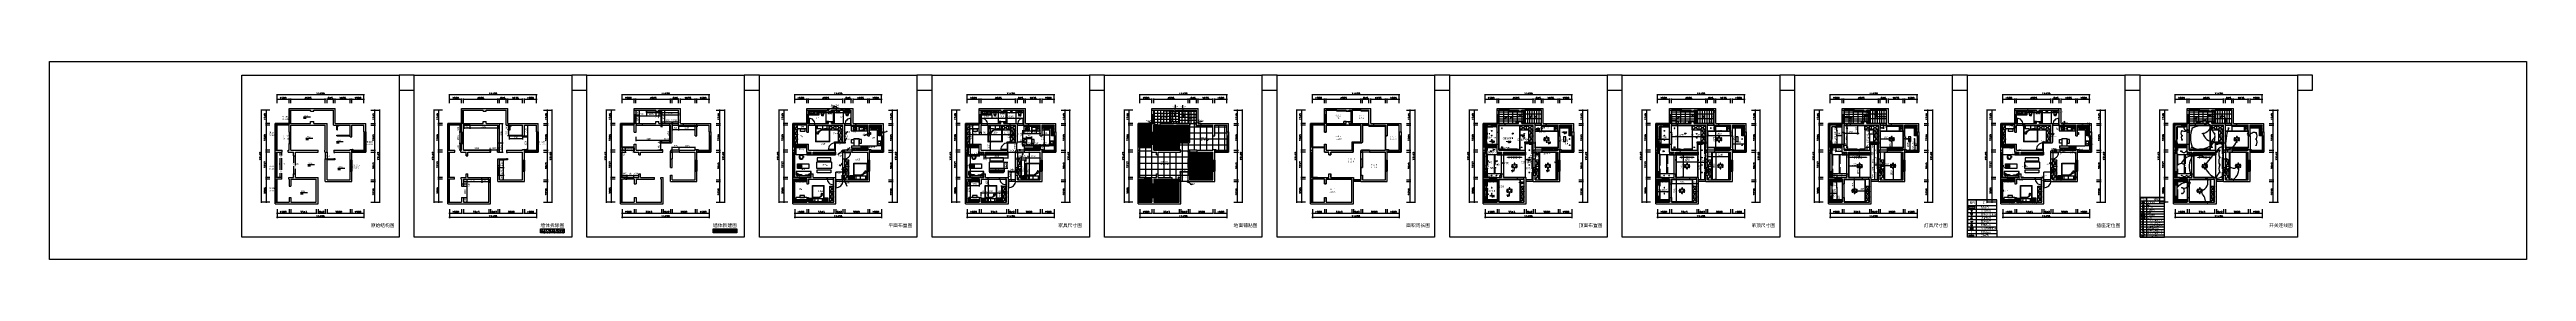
# Model space of a CAD drawing. Header units: millimetres. Extents: x -2231407 to 1513712, y -2704583 to 257.
# Drawn here: x 492680 to 818566, y -1362077 to -1335959 of the extents above; entities that cross this region are included whole.
import ezdxf

# ---------------------------------------------------------------- set-up
doc = ezdxf.new("R2010")
doc.units = ezdxf.units.MM
doc.linetypes.add('ACAD_ISO03W100', pattern=[30, 12, -18])
for name, color, linetype, lineweight in [('044', 131, 'Continuous', 9), ('2-水电走线', 4, 'Continuous', 20), ('填充总', 251, 'Continuous', 5), ('家具外线总', 9, 'Continuous', 18)]:
    doc.layers.add(name, color=color, linetype=linetype, lineweight=lineweight)
for name, color, linetype in [('14吊顶线', 4, 'Continuous'), ('16开关插座', 4, 'Continuous'), ('3', 3, 'Continuous'), ('4', 4, 'Continuous'), ('F2-灯具', 6, 'Continuous'), ('FF-FURN', 30, 'Continuous'), ('IBS-Refe', 50, 'Continuous'), ('图例', 4, 'Continuous'), ('填充', 251, 'Continuous'), ('墙线', 7, 'Continuous'), ('开关插座', 4, 'Continuous'), ('强电', 1, 'Continuous'), ('风机盘管', 4, 'Continuous')]:
    doc.layers.add(name, color=color, linetype=linetype)
doc.styles.get("Standard").update_dxf_attribs({"font": 'txt', "bigfont": 'gbcbig.shx'})
doc.styles.add('仿宋', font='', dxfattribs={"width": 0.8})
doc.styles.add('宋体', font='', dxfattribs={"width": 3, "height": 100})
doc.styles.add('文字', font='')
doc.styles.add('说明文字', font='', dxfattribs={"width": 0.75})
doc.styles.add('长仿宋体', font='')
doc.styles.get('仿宋').set_extended_font_data('仿宋_GB2312')
doc.styles.get('宋体').set_extended_font_data('SimSun')
doc.styles.get('文字').set_extended_font_data('SimSun')
doc.styles.get('说明文字').set_extended_font_data('SimSun')
doc.styles.get('长仿宋体').set_extended_font_data('ChangFangSong')
doc.dimstyles.new('1--100', dxfattribs={"dimscale": 100, "dimtxt": 2.5, "dimasz": 0.8, "dimexe": 1, "dimexo": 0.1, "dimgap": 1, "dimtad": 3, "dimdec": 4, "dimrnd": 5, "dimzin": 0, "dimdsep": 46, "dimtxsty": '说明文字', "dimblk": 'ARCHTICK', "dimcen": 0.13, "dimazin": 0, "dimtfac": 1, "dimtdec": 4, "dimtix": 1, "dimtmove": 2, "dimatfit": 3, "dimldrblk": '0定义箭头', "dimfxl": 5, "dimfxlon": 1, "dimtvp": 1, "dimtolj": 1, "dimtzin": 0, "dimarcsym": 0})
doc.dimstyles.new('ISO-25$0', dxfattribs={"dimscale": 0, "dimtxt": 60, "dimasz": 30, "dimexe": 15, "dimexo": 15, "dimtad": 1, "dimdec": 4, "dimlunit": 6, "dimtxsty": 'Standard', "dimblk": 'ARCHTICK', "dimblk1": 'ARCHTICK', "dimblk2": 'ARCHTICK', "dimsah": 1, "dimcen": 3, "dimdle": 3, "dimse2": 1, "dimsd2": 1, "dimadec": 0, "dimazin": 0, "dimtfac": 1, "dimtdec": 4, "dimtmove": 0, "dimatfit": 3, "dimldrblk": 'DOT', "dimfxl": 1, "dimtolj": 1, "dimtzin": 0, "dimarcsym": 0})
pattern_1 = [(50, (525969.26, -677578.31), (91.0923345, -7.969543), [9.525, -104.775]), (355, (525969.26, -677578.31), (-17.621711, 95.528423), [7.62, -83.820292]), (100.451445, (525976.85, -677578.98), (73.470624, 87.558876), [8.095004, -89.045122]), (46.1842, (525969.26, -677552.91), (135.53952, -21.021164), [14.2875, -157.1625]), (96.635558, (525980.56, -677554.66), (118.702067, 123.713062), [12.142512, -133.567804]), (351.18415, (525969.26, -677552.91), (118.702067, 123.713062), [11.429984, -125.729866]), (21, (525981.96, -677559.26), (75.807196, -51.132599), [9.525, -104.775]), (326, (525981.96, -677559.26), (30.901014, 92.093983), [7.62, -83.82]), (71.451445, (525988.28, -677563.52), (106.70821, 40.961384), [8.095004, -89.044969]), (37.5, (525969.26, -677578.312), (1.5443016, 42.2775194), [0, -82.804, 0, -85.09, 0, -84.1375]), (7.5, (525969.26, -677578.31), (33.4098313, 50.0902874), [0, -48.514, 0, -80.899, 0, -32.0675]), (327.5, (525940.94, -677578.312), (67.7952976, -2.864372), [0, -31.75, 0, -99.06, 0, -131.445]), (317.5, (525928.24, -677578.31), (74.0645907, 12.7132455), [0, -41.275, 0, -65.786, 0, -93.345])]

# ---------------------------------------------------------------- blocks, each defined once
blk = doc.blocks.new('微信：GY_YLDStudio  YLD.Studio-06-11')
at = {"layer": 'FF-FURN', "color": 250}
for p, q in [((1274580, 647435), (1274596, 647426)), ((1274570, 647425), (1274580, 647409))]:
    blk.add_line(p, q, dxfattribs=at)
for points in [[(1274504, 647493), (1274502, 647486), (1274509, 647483), (1274511, 647490), (1274510, 647495), (1274504, 647493)], [(1274520, 647507), (1274513, 647505), (1274511, 647503)], [(1274511, 647503), (1274518, 647499), (1274520, 647504)], [(1274513, 647482), (1274520, 647484), (1274526, 647479), (1274521, 647475), (1274514, 647476), (1274514, 647479), (1274513, 647482)], [(1274515, 647476), (1274513, 647474), (1274518, 647469), (1274518, 647470)], [(1274517, 647474), (1274527, 647476), (1274536, 647469), (1274529, 647463), (1274519, 647465), (1274519, 647468), (1274517, 647474)], [(1274521, 647510), (1274520, 647504), (1274525, 647501), (1274527, 647507), (1274526, 647511), (1274521, 647510)], [(1274520, 647493), (1274520, 647487), (1274526, 647487), (1274525, 647492), (1274520, 647493)], [(1274521, 647460), (1274520, 647457), (1274523, 647455), (1274524, 647459), (1274524, 647461), (1274521, 647460)], [(1274523, 647475), (1274523, 647477)], [(1274525, 647499), (1274532, 647496), (1274537, 647504), (1274527, 647501), (1274525, 647499)], [(1274526, 647517), (1274526, 647511), (1274532, 647511), (1274531, 647516), (1274526, 647517)], [(1274526, 647489), (1274527, 647486), (1274531, 647485), (1274533, 647492), (1274526, 647492), (1274526, 647489)], [(1274529, 647458), (1274527, 647451), (1274535, 647447), (1274536, 647455), (1274536, 647458)], [(1274533, 647460), (1274529, 647458)], [(1274533, 647525), (1274531, 647518), (1274538, 647514), (1274540, 647522), (1274539, 647527), (1274533, 647525)], [(1274545, 647467), (1274545, 647458), (1274532, 647458), (1274536, 647467), (1274541, 647467)], [(1274534, 647497), (1274542, 647499), (1274547, 647494), (1274543, 647490), (1274536, 647491), (1274536, 647493), (1274534, 647497)], [(1274539, 647488), (1274539, 647483), (1274535, 647481), (1274534, 647484), (1274535, 647488), (1274536, 647487), (1274539, 647488)], [(1274537, 647511), (1274544, 647507), (1274549, 647515)], [(1274548, 647515), (1274539, 647513), (1274537, 647511)], [(1274540, 647476), (1274538, 647469), (1274545, 647465), (1274546, 647473), (1274545, 647478), (1274540, 647476)], [(1274540, 647501), (1274548, 647497), (1274551, 647502), (1274548, 647509), (1274544, 647508)], [(1274543, 647508), (1274540, 647501)], [(1274541, 647454), (1274542, 647447), (1274547, 647447), (1274547, 647452), (1274541, 647454)], [(1274549, 647522), (1274547, 647516), (1274554, 647512), (1274556, 647520), (1274555, 647525), (1274549, 647522)], [(1274557, 647476), (1274557, 647477), (1274547, 647477), (1274550, 647474)], [(1274548, 647464), (1274552, 647465)], [(1274557, 647464), (1274561, 647461), (1274556, 647457), (1274549, 647458), (1274549, 647461), (1274548, 647464)], [(1274549, 647490), (1274553, 647488)], [(1274553, 647489), (1274556, 647484), (1274554, 647479), (1274550, 647482), (1274549, 647487), (1274551, 647487), (1274553, 647489)], [(1274550, 647474), (1274549, 647468), (1274552, 647468)], [(1274550, 647474), (1274560, 647476), (1274568, 647469), (1274562, 647463), (1274552, 647465), (1274552, 647469), (1274550, 647474)], [(1274556, 647506), (1274555, 647500), (1274560, 647497), (1274562, 647504), (1274561, 647508), (1274556, 647506)], [(1274555, 647495), (1274556, 647493)], [(1274557, 647494), (1274555, 647495)], [(1274555, 647457), (1274558, 647449), (1274564, 647448), (1274562, 647457), (1274558, 647459)], [(1274555, 647457), (1274555, 647457)], [(1274557, 647488), (1274559, 647479), (1274563, 647480)], [(1274560, 647518), (1274561, 647512), (1274566, 647512), (1274566, 647516), (1274560, 647518)], [(1274568, 647481), (1274570, 647482), (1274568, 647493), (1274561, 647492), (1274560, 647493)], [(1274562, 647497), (1274570, 647499)], [(1274563, 647493), (1274562, 647497)], [(1274563, 647478), (1274563, 647482), (1274566, 647485), (1274568, 647482), (1274567, 647478), (1274565, 647478), (1274563, 647478)], [(1274568, 647504), (1274571, 647495), (1274577, 647495), (1274575, 647503), (1274568, 647508), (1274568, 647504)], [(1274577, 647495), (1274581, 647492), (1274574, 647486), (1274569, 647487)], [(1274656, 647496), (1274654, 647490), (1274661, 647486), (1274662, 647494), (1274661, 647499), (1274656, 647496)], [(1274672, 647510), (1274664, 647508), (1274662, 647506)], [(1274662, 647506), (1274669, 647502), (1274672, 647507)], [(1274664, 647486), (1274672, 647488), (1274678, 647483), (1274673, 647479), (1274666, 647480), (1274666, 647482), (1274664, 647486)], [(1274667, 647479), (1274665, 647478), (1274669, 647472), (1274670, 647473)], [(1274668, 647477), (1274679, 647480), (1274687, 647472), (1274680, 647467), (1274670, 647468), (1274670, 647472), (1274668, 647477)], [(1274673, 647513), (1274671, 647507), (1274677, 647505), (1274678, 647511), (1274677, 647515), (1274673, 647513)], [(1274672, 647463), (1274671, 647460), (1274675, 647458), (1274676, 647462), (1274675, 647465), (1274672, 647463)], [(1274672, 647497), (1274672, 647491), (1274677, 647491), (1274677, 647495), (1274672, 647497)], [(1274675, 647479), (1274674, 647480)], [(1274677, 647503), (1274684, 647499), (1274689, 647507), (1274679, 647505), (1274677, 647503)], [(1274678, 647492), (1274679, 647489), (1274682, 647488), (1274685, 647495), (1274677, 647496), (1274678, 647492)], [(1274678, 647520), (1274678, 647514), (1274683, 647514), (1274683, 647519), (1274678, 647520)], [(1274680, 647462), (1274678, 647454), (1274686, 647450), (1274688, 647459), (1274687, 647461)], [(1274684, 647463), (1274680, 647462)], [(1274685, 647528), (1274683, 647521), (1274690, 647518), (1274691, 647525), (1274690, 647530), (1274685, 647528)], [(1274697, 647470), (1274697, 647461), (1274683, 647461), (1274688, 647470), (1274693, 647471)], [(1274690, 647491), (1274690, 647487), (1274687, 647484), (1274685, 647487), (1274687, 647491), (1274688, 647491), (1274690, 647491)], [(1274686, 647500), (1274693, 647502), (1274699, 647497), (1274694, 647493), (1274687, 647494), (1274687, 647497), (1274686, 647500)], [(1274699, 647519), (1274691, 647517), (1274689, 647514)], [(1274689, 647514), (1274695, 647511), (1274700, 647518)], [(1274691, 647479), (1274689, 647472), (1274696, 647469), (1274698, 647477), (1274697, 647482), (1274691, 647479)], [(1274691, 647504), (1274699, 647501), (1274702, 647506), (1274700, 647512), (1274696, 647512)], [(1274694, 647511), (1274691, 647504)], [(1274693, 647457), (1274693, 647451), (1274699, 647451), (1274698, 647456), (1274693, 647457)], [(1274709, 647479), (1274709, 647480), (1274698, 647480), (1274701, 647477)], [(1274701, 647526), (1274699, 647519), (1274706, 647515), (1274708, 647523), (1274707, 647528), (1274701, 647526)], [(1274699, 647468), (1274703, 647469)], [(1274709, 647467), (1274712, 647465), (1274707, 647460), (1274700, 647461), (1274701, 647464), (1274699, 647468)], [(1274701, 647477), (1274700, 647472), (1274703, 647471)], [(1274701, 647494), (1274704, 647492)], [(1274705, 647492), (1274708, 647487), (1274705, 647483), (1274701, 647485), (1274701, 647490), (1274703, 647490), (1274705, 647492)], [(1274701, 647477), (1274712, 647480), (1274720, 647473), (1274713, 647467), (1274703, 647468), (1274703, 647472), (1274701, 647477)], [(1274708, 647509), (1274706, 647504), (1274712, 647501), (1274713, 647507), (1274712, 647511), (1274708, 647509)], [(1274707, 647498), (1274707, 647497)], [(1274709, 647497), (1274707, 647498)], [(1274707, 647460), (1274709, 647452), (1274716, 647452), (1274714, 647460), (1274710, 647463)], [(1274707, 647461), (1274707, 647460)], [(1274708, 647491), (1274710, 647483), (1274714, 647483)], [(1274712, 647521), (1274712, 647515), (1274718, 647515), (1274717, 647520), (1274712, 647521)], [(1274719, 647485), (1274722, 647485), (1274720, 647497), (1274712, 647496), (1274712, 647496)], [(1274713, 647500), (1274721, 647502)], [(1274715, 647496), (1274713, 647500)], [(1274715, 647481), (1274714, 647485), (1274718, 647488), (1274719, 647485), (1274718, 647481), (1274717, 647482), (1274715, 647481)], [(1274720, 647507), (1274722, 647499), (1274729, 647498), (1274727, 647507), (1274720, 647511), (1274720, 647507)], [(1274728, 647499), (1274732, 647495), (1274725, 647490), (1274721, 647490)], [(1274659, 647413), (1274658, 647411)], [(1274677, 647403), (1274679, 647403), (1274681, 647408)], [(1274681, 647408), (1274681, 647408)], [(1274692, 647401), (1274690, 647397), (1274685, 647399), (1274682, 647401), (1274684, 647405), (1274691, 647404), (1274692, 647401)]]:
    blk.add_lwpolyline(points, dxfattribs=at)
at = {"layer": 'FF-FURN', "color": 250, "ltscale": 20}
for points in [[(1274513, 647496), (1274523, 647499), (1274531, 647492)], [(1274527, 647488), (1274524, 647486), (1274514, 647487), (1274515, 647491), (1274513, 647496)], [(1274530, 647482), (1274529, 647475), (1274531, 647474)], [(1274538, 647476), (1274538, 647477), (1274533, 647481), (1274530, 647482)], [(1274538, 647472), (1274537, 647477), (1274531, 647481), (1274530, 647477)], [(1274530, 647477), (1274532, 647473)], [(1274535, 647469), (1274539, 647468)], [(1274551, 647487), (1274551, 647487), (1274544, 647492), (1274544, 647488)], [(1274544, 647488), (1274546, 647479), (1274553, 647479), (1274553, 647480)], [(1274554, 647488), (1274556, 647487), (1274562, 647495), (1274552, 647493), (1274549, 647490)], [(1274565, 647476), (1274571, 647473), (1274577, 647481), (1274567, 647479), (1274565, 647476)], [(1274664, 647500), (1274675, 647502), (1274682, 647496)], [(1274678, 647491), (1274676, 647489), (1274666, 647491), (1274666, 647495), (1274664, 647500)], [(1274682, 647485), (1274680, 647479), (1274683, 647478)], [(1274689, 647479), (1274689, 647480), (1274684, 647485), (1274682, 647485)], [(1274690, 647475), (1274689, 647480), (1274682, 647485), (1274682, 647480)], [(1274682, 647480), (1274683, 647476)], [(1274686, 647472), (1274691, 647472)], [(1274703, 647490), (1274703, 647491), (1274696, 647495), (1274695, 647491)], [(1274695, 647491), (1274698, 647483), (1274704, 647482), (1274704, 647483)], [(1274705, 647491), (1274708, 647490), (1274713, 647498), (1274703, 647496), (1274701, 647494)], [(1274716, 647480), (1274723, 647476), (1274728, 647484), (1274718, 647482), (1274716, 647480)]]:
    blk.add_lwpolyline(points, dxfattribs=at)
for centre, radius in [((1274541, 647484), 54.1), ((1274541, 647484), 51.6), ((1274541, 647484), 42.6), ((1274693, 647487), 54.1), ((1274693, 647487), 51.6), ((1274693, 647487), 42.6)]:
    blk.add_circle(centre, radius, dxfattribs=at)
at = {"layer": 'FF-FURN', "color": 250}
for centre, radius in [((1274523, 647326), 45.4), ((1274523, 647326), 41.4), ((1274656, 647350), 44.8), ((1274656, 647350), 41.4)]:
    blk.add_circle(centre, radius, dxfattribs=at)
at = {"layer": 'FF-FURN', "color": 250, "ltscale": 20}
for centre, start, end in [((1274541, 647484), 172.73786, 181.5225), ((1274541, 647484), 199.88415, 203.57842), ((1274541, 647484), 89.82127, 143.46205), ((1274541, 647484), 236.42579, 250.31347), ((1274541, 647484), 81.2838, 82.48421), ((1274541, 647484), 278.72921, 288.3122), ((1274541, 647484), 54.49767, 72.53084), ((1274541, 647484), 31.18538, 38.42194), ((1274541, 647484), 334.61465, 346.26921), ((1274693, 647487), 172.73786, 181.5225), ((1274693, 647487), 199.88415, 203.57842), ((1274693, 647487), 89.82127, 143.46205), ((1274693, 647487), 236.42579, 250.31347), ((1274693, 647487), 81.2838, 82.48421), ((1274693, 647487), 278.72921, 288.3122), ((1274693, 647487), 54.49767, 72.53084), ((1274693, 647487), 31.18538, 38.42194), ((1274693, 647487), 334.61465, 346.26921)]:
    blk.add_arc(centre, 24.6, start, end, dxfattribs=at)
at = {"layer": 'FF-FURN', "color": 250}
for centre, radius, start, end in [((1274573, 647461), 9.62, 105.20109, 181.334), ((1274553, 647434), 28, 51.77259, 69.31072), ((1274577, 647476), 8.82, 221.64573, 282.8097), ((1274578, 647428), 7.61, 78.13935, 192.72319), ((1274578, 647428), 7.61, 80.07188, 190.79066), ((1274572, 647426), 2.17, 176.18436, 251.77327), ((1274571, 647465), 8.53, 269.61688, 16.607), ((1274573, 647427), 2.17, 190.79066, 260.13792), ((1274574, 647431), 7.61, 249.89461, 20.96793), ((1274574, 647432), 7.61, 260.13792, 10.72462), ((1274656, 647350), 81.7, 321.17517, 309.68737), ((1274579, 647433), 2.17, 19.08927, 94.67818), ((1274579, 647433), 2.17, 10.72462, 80.07188), ((1274598, 647408), 17.2, 36.56145, 95.03036), ((1274724, 647464), 9.62, 105.20109, 181.334), ((1274705, 647438), 28, 51.77259, 69.31072), ((1274728, 647479), 8.82, 221.64573, 282.8097), ((1274722, 647468), 8.53, 269.61688, 16.607), ((1274489, 647276), 9.72, 110.29279, 175.6261), ((1274485, 647275), 6.12, 165.91144, 297.89631), ((1274507, 647272), 26.6, 130.47341, 154.92775), ((1274488, 647284), 2.98, 119.21304, 173.84445), ((1274477, 647295), 12.5, 317.24371, 336.49723), ((1274490, 647294), 2.07, 130.88879, 246.61361), ((1274485, 647279), 9.77, 290.40075, 354.4331), ((1274492, 647290), 3.66, 107.03586, 174.8287), ((1274477, 647295), 26.5, 309.84542, 334.39159), ((1274492, 647282), 4.69, 296.88094, 342.61307), ((1274507, 647272), 13.5, 129.34185, 147.24034), ((1274497, 647286), 3.66, 290.27145, 2.43871), ((1274502, 647285), 2.07, 218.22024, 345.55463), ((1274597, 647408), 17.2, 175.83218, 234.30109), ((1274659, 647411), 1.78, 175.22858, 225.70565), ((1274651, 647355), 55, 60.70719, 82.1), ((1274663, 647411), 4.37, 91.40566, 155.06635), ((1274652, 647361), 54.9, 57.4734, 78.94959), ((1274707, 647301), 12.3, 98.53764, 171.16036), ((1274699, 647302), 4.96, 173.72281, 257.84304), ((1274690, 647283), 16.9, 40.25805, 59.51157), ((1274815, 647395), 152, 221.72464, 230.56395), ((1274705, 647308), 4.96, 13.28579, 94.46045), ((1274707, 647286), 2.8, 219.65384, 329.62795), ((1274725, 647319), 18.2, 212.3562, 230.25468), ((1274740, 647305), 36, 213.48775, 237.9421), ((1274614, 647191), 152, 40.29859, 49.6065), ((1274732, 647281), 13.2, 193.30714, 258.64044), ((1274721, 647301), 2.8, 301.23459, 51.2087), ((1274703, 647268), 35.9, 32.85976, 57.40593), ((1274727, 647276), 13.2, 13.41509, 77.44745), ((1274732, 647276), 8.29, 248.92579, 20.91066)]:
    blk.add_arc(centre, radius, start, end, dxfattribs=at)
blk.add_spline([(1274647, 647358), (1274646, 647366), (1274652, 647362), (1274673, 647340), (1274671, 647337), (1274642, 647357), (1274646, 647364), (1274659, 647352), (1274659, 647349), (1274648, 647358), (1274657, 647354), (1274659, 647350)], degree=3, dxfattribs=at)
blk = doc.blocks.new('微信：GY_YLDStudio  YLD.Studio-07-48')
at = {"layer": 'FF-FURN', "color": 8, "linetype": 'Continuous'}
for p, q in [((-60, -653), (-101, -647)), ((42, -602), (-78, -607)), ((-60, -653), (-78, -682)), ((-20, -522), (-66, -504)), ((-3, -756), (-43, -762)), ((247, -513), (-34, -524)), ((60, -699), (-21, -722)), ((117, -527), (-20, -527)), ((43, -447), (-15, -436)), ((37, -476), (-9, -464)), ((129, -693), (-2, -755)), ((185, -471), (36, -477)), ((168, -443), (42, -449)), ((114, -631), (45, -603)), ((169, -419), (54, -419)), ((110, -660), (58, -700)), ((117, -807), (106, -807)), ((111, -659), (111, -630)), ((175, -738), (112, -767)), ((196, -780), (116, -808)), ((129, -807), (117, -813)), ((261, -516), (118, -527)), ((190, -643), (127, -695)), ((206, -778), (131, -806)), ((312, -424), (169, -419)), ((232, -442), (169, -442)), ((260, -670), (174, -739)), ((312, -482), (186, -470)), ((226, -630), (192, -642)), ((243, -773), (197, -779)), ((243, -773), (203, -779)), ((255, -813), (220, -830)), ((220, -859), (220, -830)), ((311, -608), (225, -631)), ((312, -447), (232, -442)), ((300, -727), (243, -773)), ((300, -739), (243, -773)), ((295, -807), (255, -813)), ((283, -516), (260, -510)), ((283, -522), (260, -516)), ((312, -659), (260, -671)), ((272, -836), (266, -853)), ((289, -864), (266, -853)), ((312, -836), (272, -836)), ((312, -516), (283, -516)), ((312, -527), (283, -522)), ((312, -864), (289, -864)), ((312, -807), (295, -807)), ((312, -727), (300, -727)), ((312, -739), (300, -739)), ((312, -807), (312, -807)), ((340, -842), (312, -836)), ((323, -864), (312, -864)), ((314, -807), (314, -807))]:
    blk.add_line(p, q, dxfattribs=at)
blk.add_lwpolyline([(-251, -356), (1249, -356), (1249, -956), (-251, -956)], close=True, dxfattribs=at)
at = {"color": 8}
blk.add_wipeout([(-103, -865), (-103, -415), (347, -415), (347, -865)], dxfattribs=at).dxf.layer = 'FF-FURN'
at = {"layer": 'FF-FURN', "color": 8}
blk.add_lwpolyline([(334, -853), (334, -428), (-90, -428), (-90, -853)], close=True, dxfattribs=at)
at = {"layer": 'FF-FURN', "color": 8, "lineweight": -3, "xscale": 1.5, "yscale": 1.5, "zscale": 1.5, "rotation": 180}
blk.add_blockref('微信：GY_YLDStudio  YLD.Studio-06-11', (1912041, 970471), dxfattribs=at)
blk = doc.blocks.new('3r23r23r223r2')
at = {"color": 4}
blk.add_lwpolyline([(559476, -1323766), (559476, -1323414), (557476, -1323414), (557476, -1323766)], dxfattribs=at)
blk.add_lwpolyline([(557476, -1323534), (557476, -1323766, 0.390879), (557933, -1324199, 0.028043), (559019, -1324199, 0.390879), (559476, -1323766), (559476, -1323534), (559379, -1323534, 0.0286746), (559347, -1323676, -0.4554138), (559028, -1324049), (559011, -1324049, -0.0283883), (557938, -1324049), (557924, -1324049, -0.4554138), (557605, -1323676, 0.0286746), (557573, -1323534)], format="xyb", close=True, dxfattribs=at)
at = {"layer": 'FF-FURN', "color": 251}
for p, q in [((557962, -1323971), (558059, -1323971)), ((558326, -1323971), (558626, -1323971)), ((558893, -1323971), (558990, -1323971))]:
    blk.add_line(p, q, dxfattribs=at)
for points in [[(557843, -1323812, 0.0320022), (557777, -1323768, 0.0433314), (557724, -1323744, 0.0857783), (557672, -1323735, 0.2360794), (557654, -1323744, 0.2360794), (557651, -1323764, 0.0857783), (557674, -1323811, 0.0433314), (557712, -1323855, 0.0320022), (557772, -1323906, 0.0320022), (557837, -1323949, 0.0433314), (557890, -1323974, 0.0857783), (557942, -1323983, 0.2360794), (557960, -1323974, 0.2360794), (557964, -1323954, 0.0857783), (557941, -1323907, 0.0433314), (557903, -1323863, 0.0320022)], [(558152, -1323874, 0.0320022), (558074, -1323862, 0.0433314), (558016, -1323861, 0.0857783), (557965, -1323874, 0.2360794), (557952, -1323890, 0.2360794), (557957, -1323910, 0.0857783), (557998, -1323943, 0.0433314), (558050, -1323968, 0.0320022), (558126, -1323990, 0.0320022), (558203, -1324002, 0.0433314), (558261, -1324002, 0.0857783), (558312, -1323989, 0.2360794), (558325, -1323974, 0.2360794), (558320, -1323954, 0.0857783), (558280, -1323921, 0.0433314), (558227, -1323896, 0.0320022)], [(558800, -1323874, -0.0320022), (558878, -1323862, -0.0433314), (558936, -1323861, -0.0857783), (558987, -1323874, -0.2360794), (559000, -1323890, -0.2360794), (558995, -1323910, -0.0857783), (558954, -1323943, -0.0433314), (558902, -1323968, -0.0320022), (558826, -1323990, -0.0320022), (558749, -1324002, -0.0433314), (558691, -1324002, -0.0857783), (558640, -1323989, -0.2360794), (558627, -1323974, -0.2360794), (558632, -1323954, -0.0857783), (558672, -1323921, -0.0433314), (558725, -1323896, -0.0320022)], [(559109, -1323812, -0.0320022), (559175, -1323768, -0.0433314), (559228, -1323744, -0.0857783), (559280, -1323735, -0.2360794), (559297, -1323744, -0.2360794), (559301, -1323764, -0.0857783), (559278, -1323811, -0.0433314), (559240, -1323855, -0.0320022), (559180, -1323906, -0.0320022), (559115, -1323949, -0.0433314), (559062, -1323974, -0.0857783), (559010, -1323983, -0.2360794), (558992, -1323974, -0.2360794), (558988, -1323954, -0.0857783), (559011, -1323907, -0.0433314), (559049, -1323863, -0.0320022)]]:
    blk.add_lwpolyline(points, format="xyb", close=True, dxfattribs=at)
for centre, start, end in [((557998, -1323565), 195.84192, 227.47562), ((558954, -1323565), 312.52438, 344.15808)]:
    blk.add_arc(centre, 408, start, end, dxfattribs=at)
blk = doc.blocks.new('3r32r232r2')
at = {"color": 8}
for p, q in [((557224, -1317317), (557224, -1319513)), ((557224, -1317317, 0), (559074, -1317317, 0)), ((557284, -1319453), (557224, -1319513)), ((557288, -1319457), (557228, -1319517)), ((559070, -1319517), (557228, -1319517)), ((557284, -1317317), (557284, -1319453)), ((557284, -1319453), (557288, -1319457)), ((559010, -1319457), (557288, -1319457)), ((559014, -1319453), (559010, -1319457)), ((559010, -1319457), (559070, -1319517)), ((559014, -1317317), (559014, -1319453)), ((559014, -1319453), (559074, -1319513)), ((559074, -1317317), (559074, -1319513))]:
    blk.add_line(p, q, dxfattribs=at)
for centre, radius, start, end in [((557226, -1319515), 3, 134.99309, 315.09962), ((557329, -1317375), 16.1, 75.70626, 187.44179), ((554807, -1317595), 2516, 355.03045, 4.96955), ((557329, -1317815), 16.1, 172.55821, 284.29374), ((557746, -1306191), 11176, 267.8814, 272.1186), ((557746, -1324737), 6919, 86.57688, 93.42312), ((558159, -1317375), 16.1, 352.55821, 104.29374), ((558159, -1317815), 16.1, 255.70626, 7.44179), ((560453, -1317595), 2288, 174.53487, 185.46513), ((558219, -1317375), 16.1, 75.70626, 187.44179), ((555925, -1317595), 2288, 354.53487, 5.46513), ((558219, -1317815), 16.1, 172.55821, 284.29374), ((558591, -1308671), 8696, 267.57225, 272.42775), ((558591, -1323203), 5385, 86.07766, 93.92234), ((558964, -1317375), 16.1, 352.55821, 104.29374), ((558964, -1317815), 16.1, 255.70626, 7.44179), ((561257, -1317595), 2288, 174.53487, 185.46513), ((559072, -1319515), 3, 224.90038, 45.00691)]:
    blk.add_arc(centre, radius, start, end, dxfattribs=at)
for points, knots in [([(559014, -1317985), (558611, -1317985), (558145, -1317985), (558010, -1317987), (557893, -1318002), (557813, -1318029), (557801, -1318071), (557675, -1318131), (557544, -1318207), (557439, -1318264), (557345, -1318302), (557303, -1318337), (557284, -1318353)], [96.6465833, 96.6465833, 96.6465833, 96.6465833, 862.0767781, 918.6150658, 991.0868841, 1068.1401511, 1171.141488, 1349.5817133, 1485.4946592, 1623.4831768, 1710.5442609, 1786.2214987, 1786.2214987, 1786.2214987, 1786.2214987]), ([(557284, -1318353), (557335, -1318362), (557421, -1318376), (557495, -1318468), (557556, -1318479), (557583, -1318484)], [0, 0, 0, 0, 150.204704, 251.768605, 330.7902193, 330.7902193, 330.7902193, 330.7902193]), ([(557304, -1318337), (557304, -1318337), (557304, -1318336), (557325, -1318340), (557337, -1318342), (557362, -1318348), (557375, -1318352), (557396, -1318359), (557405, -1318363), (557418, -1318369), (557422, -1318371), (557428, -1318375), (557430, -1318376), (557434, -1318379), (557436, -1318380), (557439, -1318382), (557440, -1318383), (557442, -1318385), (557444, -1318386), (557447, -1318388), (557450, -1318390), (557456, -1318396), (557461, -1318400), (557469, -1318407), (557474, -1318411), (557482, -1318418), (557486, -1318422), (557494, -1318429), (557497, -1318432), (557505, -1318438), (557509, -1318440), (557514, -1318443), (557515, -1318444), (557517, -1318445), (557518, -1318446), (557520, -1318447), (557522, -1318447), (557525, -1318449), (557528, -1318450), (557536, -1318453), (557541, -1318455), (557554, -1318458), (557560, -1318459), (557568, -1318461), (557570, -1318461), (557571, -1318461)], [0, 0, 0, 0, 24.3195366, 24.3195366, 60.4165361, 60.4165361, 96.5135356, 96.5135356, 124.1328769, 124.1328769, 135.4175764, 135.4175764, 143.7076234, 143.7076234, 148.7056187, 148.7056187, 152.8138051, 152.8138051, 156.9219914, 156.9219914, 165.1383641, 165.1383641, 181.5711095, 181.5711095, 198.003855, 198.003855, 214.4366004, 214.4366004, 230.8693458, 230.8693458, 247.3020912, 247.3020912, 251.3810406, 251.3810406, 256.0761364, 256.0761364, 260.7712321, 260.7712321, 270.1614236, 270.1614236, 290.5500847, 290.5500847, 310.9387458, 310.9387458, 316.1478202, 316.1478202, 316.1478202, 316.1478202]), ([(557514, -1317822), (557512, -1317814), (557496, -1317743), (557523, -1317629), (557501, -1317492), (557506, -1317411), (557512, -1317371), (557513, -1317365)], [0, 0, 0, 0, 24.551262, 217.4599746, 337.0288946, 437.2179108, 458.2165461, 458.2165461, 458.2165461, 458.2165461]), ([(557571, -1318461), (557578, -1318448), (557586, -1318432), (557605, -1318395), (557616, -1318376), (557631, -1318349), (557636, -1318341), (557645, -1318327), (557649, -1318321), (557657, -1318309), (557660, -1318304), (557667, -1318294), (557670, -1318289), (557681, -1318275), (557688, -1318266), (557710, -1318238), (557725, -1318220), (557746, -1318196), (557752, -1318189), (557760, -1318180), (557763, -1318176), (557769, -1318170), (557772, -1318167), (557781, -1318157), (557787, -1318150), (557805, -1318131), (557817, -1318118), (557836, -1318099), (557843, -1318093), (557856, -1318081), (557863, -1318075), (557784, -1318057), (557799, -1318045), (557820, -1318031), (557826, -1318027), (557833, -1318023), (557834, -1318022), (557836, -1318021)], [11.4466927, 11.4466927, 11.4466927, 11.4466927, 66.2045797, 66.2045797, 132.4091594, 132.4091594, 157.738839, 157.738839, 181.269338, 181.269338, 198.6792674, 198.6792674, 216.0891969, 216.0891969, 250.9090558, 250.9090558, 320.5487736, 320.5487736, 345.8277123, 345.8277123, 358.8487185, 358.8487185, 371.8697248, 371.8697248, 397.9117373, 397.9117373, 449.9957624, 449.9957624, 476.7018551, 476.7018551, 503.4079479, 503.4079479, 556.8201334, 556.8201334, 576.3940265, 576.3940265, 580.8193878, 580.8193878, 580.8193878, 580.8193878]), ([(557583, -1318484), (557610, -1318429), (557662, -1318324), (557765, -1318204), (557859, -1318101), (557853, -1318027), (557877, -1318001), (558009, -1317989)], [0, 0, 0, 0, 183.1237857, 351.2516271, 469.4367622, 603.0583304, 703.7794304, 703.7794304, 703.7794304, 703.7794304]), ([(558779, -1317822), (558781, -1317814), (558797, -1317743), (558769, -1317629), (558791, -1317492), (558786, -1317411), (558780, -1317371), (558779, -1317365)], [0, 0, 0, 0, 24.551262, 217.4599746, 337.0288946, 437.2179108, 458.2165461, 458.2165461, 458.2165461, 458.2165461])]:
    blk.add_open_spline(points, degree=3, knots=knots, dxfattribs=at)
blk = doc.blocks.new('A$Cfcae891e')
at = {"color": 8}
for p, q in [((774, 477), (0, 477)), ((774, 432), (0, 432)), ((0, 27), (774, 27)), ((27, 504), (27, 0)), ((327, 230), (102, 230)), ((188, 464), (242, 464)), ((242, 446), (188, 446)), ((192, 441), (192, 468)), ((215, 117), (215, 342)), ((237, 468), (237, 441)), ((447, 230), (672, 230)), ((587, 464), (533, 464)), ((533, 446), (587, 446)), ((537, 468), (537, 441)), ((560, 117), (560, 342)), ((582, 441), (582, 468)), ((747, 0), (747, 504))]:
    blk.add_line(p, q, dxfattribs=at)
for centre in [(215, 230), (560, 230)]:
    blk.add_circle(centre, 90, dxfattribs=at)
blk = doc.blocks.new('3r23r22')
at = {"color": 8}
for p, q in [((989451, -1255807), (989891, -1255807)), ((989894, -1256457), (989458, -1256457)), ((989467, -1256471), (989467, -1255796)), ((989487, -1256412), (989487, -1255852)), ((989497, -1256412), (989497, -1255852)), ((989512, -1255827), (989832, -1255827)), ((989512, -1255837), (989832, -1255837)), ((989512, -1256427), (989791, -1256427)), ((989832, -1256437), (989512, -1256437)), ((989732, -1256292), (989722, -1256283)), ((989823, -1256380), (989733, -1256291)), ((989745, -1256279), (989735, -1256270)), ((989833, -1256370), (989743, -1256281)), ((989791, -1256361), (989791, -1256427)), ((989843, -1256316), (989810, -1256348)), ((989840, -1256392), (989815, -1256392)), ((989818, -1256375), (989818, -1256381)), ((989818, -1256381), (989828, -1256387)), ((989828, -1256364), (989827, -1256364)), ((989838, -1256370), (989828, -1256364)), ((989828, -1256387), (989838, -1256381)), ((989855, -1256439), (989831, -1256427)), ((989834, -1256407), (989840, -1256407)), ((989838, -1256381), (989838, -1256370)), ((989840, -1256407), (989863, -1256429)), ((989847, -1255852), (989847, -1256305)), ((989855, -1256439), (989857, -1256438)), ((989857, -1255852), (989857, -1256423)), ((989857, -1256438), (989857, -1256412)), ((989863, -1256429), (989857, -1256438)), ((989877, -1255791), (989877, -1256470))]:
    blk.add_line(p, q, dxfattribs=at)
for radius in [29.6, 5.56]:
    blk.add_circle((989672, -1256183), radius, dxfattribs=at)
for centre, radius, start, end in [((989512, -1255852), 25, 90, 180), ((989512, -1256412), 25, 180, 270), ((989512, -1255852), 15, 90, 180), ((989512, -1256412), 15, 180, 270), ((989729, -1256276), 9, 45, 225), ((989737, -1256284), 9.18, 236.50492, 265.34587), ((989742, -1256290), 8.79, 82.19028, 187.80972), ((989737, -1256284), 9.18, 4.65413, 33.49508), ((989791, -1256346), 15, 270, 306.46469), ((989828, -1256375), 22, 153.553, 234.74061), ((989917, -1256394), 102, 178.73416, 200.37361), ((989828, -1256375), 22, 305.25939, 116.447), ((989828, -1256409), 21.8, 252.28989, 285.92547), ((989828, -1256375), 7, 225, 45), ((989917, -1256394), 98.7, 201.52666, 203.51121), ((989828, -1256409), 24.8, 265.83882, 272.78995), ((989739, -1256394), 98.7, 336.46601, 338.42411), ((989732, -1256403), 102, 346.36648, 357.77678), ((989830, -1255854), 26.6, 3.36272, 86.63728), ((989832, -1255852), 15, 0, 90), ((989832, -1256412), 25, 270, 0), ((989739, -1256394), 102, 339.50827, 340.00031), ((989739, -1256394), 102, 352.63508, 1.26584), ((989832, -1256305), 15, 315, 0)]:
    blk.add_arc(centre, radius, start, end, dxfattribs=at)
for centre, major_axis in [((989652, -1256176), (-3.81, 1.37)), ((989662, -1256164), (-2.04, 3.5)), ((989676, -1256162), (0.69, 3.99)), ((989689, -1256169), (3.09, 2.61)), ((989694, -1256183), (4.05, 0.02))]:
    blk.add_ellipse(centre, major_axis=major_axis, ratio=0.1970438, dxfattribs=at)
for centre, major_axis in [((989652, -1256190), (3.8, 1.4)), ((989662, -1256201), (2.01, 3.51)), ((989676, -1256204), (-0.72, 3.98)), ((989689, -1256196), (-3.11, 2.59))]:
    blk.add_ellipse(centre, major_axis=major_axis, ratio=0.1970438, start_param=3.1415927, end_param=9.424778, dxfattribs=at)
blk = doc.blocks.new('3r3r232233')
at = {"color": 4}
for p, q in [((967763, -1347682), (968663, -1347682)), ((967763, -1347741), (967763, -1347682)), ((967763, -1347741), (968663, -1347741)), ((967763, -1347763), (968663, -1347763)), ((967763, -1347763), (967763, -1348282)), ((968663, -1348282), (967763, -1348282)), ((968663, -1347682), (968663, -1347741)), ((968663, -1347763), (968663, -1348282))]:
    blk.add_line(p, q, dxfattribs=at)
at = {"color": 8}
for p, q in [((968663, -1348216), (967763, -1348216)), ((967787, -1347741), (967787, -1347763)), ((967826, -1348282), (967826, -1348216)), ((968071, -1348227), (967826, -1348227)), ((968071, -1348238), (967826, -1348238)), ((968071, -1348249), (967826, -1348249)), ((968071, -1348260), (967826, -1348260)), ((968071, -1348271), (967826, -1348271)), ((967833, -1347741), (967833, -1347763)), ((967849, -1348282), (967849, -1348216)), ((967871, -1348282), (967871, -1348216)), ((967893, -1348282), (967893, -1348216)), ((967915, -1348282), (967915, -1348216)), ((967937, -1348282), (967937, -1348216)), ((967960, -1348282), (967960, -1348216)), ((967982, -1348282), (967982, -1348216)), ((968004, -1348282), (968004, -1348216)), ((968026, -1348282), (968026, -1348216)), ((968049, -1348282), (968049, -1348216)), ((968071, -1348282), (968071, -1348216)), ((968208, -1347682), (968208, -1347741)), ((968218, -1347682), (968218, -1347741)), ((968581, -1347741), (968581, -1347763)), ((968627, -1347741), (968627, -1347763))]:
    blk.add_line(p, q, dxfattribs=at)
blk = doc.blocks.new('A$C1d75a51d')
at = {"color": 8}
for p, q in [((610, 580), (0, 580)), ((0, 110), (610, 110)), ((0, 30), (610, 30)), ((30, 610), (30, 0)), ((565, 550), (45, 550)), ((45, 140), (565, 140)), ((60, 565), (60, 125)), ((150, 95), (90, 95)), ((90, 45), (150, 45)), ((95, 100), (95, 40)), ((145, 40), (145, 100)), ((265, 95), (205, 95)), ((205, 45), (265, 45)), ((210, 100), (210, 40)), ((260, 40), (260, 100)), ((395, 80), (335, 80)), ((335, 60), (395, 60)), ((340, 85), (340, 55)), ((390, 55), (390, 85)), ((475, 80), (415, 80)), ((415, 60), (475, 60)), ((420, 85), (420, 55)), ((470, 55), (470, 85)), ((555, 80), (495, 80)), ((495, 60), (555, 60)), ((500, 85), (500, 55)), ((550, 125), (550, 565)), ((550, 55), (550, 85)), ((580, 0), (580, 610))]:
    blk.add_line(p, q, dxfattribs=at)
blk = doc.blocks.new('A$C7D20469C')
at = {"color": 8}
for p, q in [((450, 250), (50, 250)), ((250, 450), (250, 50))]:
    blk.add_line(p, q, dxfattribs=at)
for points in [[(500, 0), (500, 500), (0, 500), (0, 0)], [(475, 25), (475, 475), (25, 475), (25, 25)]]:
    blk.add_lwpolyline(points, close=True, dxfattribs=at)
blk.add_circle((250, 250), 150, dxfattribs=at)
blk = doc.blocks.new('34t43t34t3')
at = {"color": 8}
for p, q in [((563040, -1330883), (563040, -1328687)), ((563100, -1328747), (563040, -1328687)), ((563045, -1328683), (564586, -1328683)), ((563105, -1328743), (563045, -1328683)), ((563100, -1328747), (563105, -1328743)), ((563100, -1330883), (563100, -1328747)), ((563105, -1328743), (564526, -1328743)), ((564526, -1328743), (564586, -1328683)), ((564530, -1328747), (564526, -1328743)), ((564530, -1328747), (564590, -1328687)), ((564530, -1330883), (564530, -1328747)), ((564590, -1330883), (564590, -1328687)), ((564590, -1330883, 0), (563040, -1330883, 0))]:
    blk.add_line(p, q, dxfattribs=at)
for centre, radius, start, end in [((563043, -1328685), 3, 44.90038, 225.00691), ((564588, -1328685), 3, 314.99309, 135.09962), ((563151, -1330386), 16.1, 75.70626, 187.44179), ((560857, -1330606), 2288, 354.53487, 5.46513), ((563151, -1330826), 16.1, 172.55821, 284.29374), ((563448, -1326965), 3418, 265.07602, 274.92398), ((563448, -1336350), 5517, 86.95186, 93.04814), ((563746, -1330386), 16.1, 352.55821, 104.29374), ((563746, -1330826), 16.1, 255.70626, 7.44179), ((566039, -1330606), 2288, 174.53487, 185.46513), ((563806, -1330385), 16.1, 75.70626, 187.44179), ((563806, -1330825), 16.1, 172.55821, 284.29374), ((561512, -1330605), 2288, 354.53487, 5.46513), ((564144, -1325745), 4637, 265.81824, 274.18176), ((564144, -1338321), 7488, 87.41163, 92.58837), ((564486, -1330386), 16.1, 352.55821, 104.29374), ((564486, -1330826), 16.1, 255.70626, 7.44179), ((567008, -1330606), 2516, 175.03045, 184.96955)]:
    blk.add_arc(centre, radius, start, end, dxfattribs=at)
for points, knots in [([(563100, -1330215), (563504, -1330215), (563819, -1330215), (563954, -1330213), (564072, -1330198), (564152, -1330172), (564164, -1330130), (564289, -1330069), (564270, -1329994), (564375, -1329936), (564469, -1329899), (564511, -1329863), (564530, -1329847)], [96.6465833, 96.6465833, 96.6465833, 96.6465833, 862.0767781, 918.6150658, 991.0868841, 1068.1401511, 1171.141488, 1349.5817133, 1485.4946592, 1623.4831768, 1710.5442609, 1786.2214987, 1786.2214987, 1786.2214987, 1786.2214987]), ([(563336, -1330379), (563334, -1330387), (563318, -1330458), (563345, -1330572), (563324, -1330708), (563328, -1330789), (563335, -1330829), (563336, -1330836)], [0, 0, 0, 0, 24.551262, 217.4599746, 337.0288946, 437.2179108, 458.2165461, 458.2165461, 458.2165461, 458.2165461]), ([(564232, -1329717), (564205, -1329771), (564152, -1329877), (564200, -1329996), (564106, -1330100), (564112, -1330173), (564088, -1330200), (563956, -1330211)], [0, 0, 0, 0, 183.1237857, 351.2516271, 469.4367622, 603.0583304, 703.7794304, 703.7794304, 703.7794304, 703.7794304]), ([(564243, -1329739), (564236, -1329752), (564228, -1329769), (564209, -1329805), (564199, -1329825), (564183, -1329851), (564179, -1329859), (564170, -1329873), (564166, -1329880), (564158, -1329891), (564154, -1329896), (564298, -1329906), (564294, -1329911), (564284, -1329925), (564276, -1329935), (564254, -1329963), (564239, -1329981), (564218, -1330005), (564213, -1330011), (564204, -1330021), (564201, -1330024), (564195, -1330030), (564192, -1330034), (564184, -1330044), (564178, -1330050), (564160, -1330069), (564148, -1330082), (564128, -1330101), (564122, -1330107), (564108, -1330120), (564101, -1330126), (564180, -1330144), (564165, -1330155), (564144, -1330169), (564138, -1330173), (564131, -1330177), (564130, -1330178), (564129, -1330179)], [11.4466927, 11.4466927, 11.4466927, 11.4466927, 66.2045797, 66.2045797, 132.4091594, 132.4091594, 157.738839, 157.738839, 181.269338, 181.269338, 198.6792674, 198.6792674, 216.0891969, 216.0891969, 250.9090558, 250.9090558, 320.5487736, 320.5487736, 345.8277123, 345.8277123, 358.8487185, 358.8487185, 371.8697248, 371.8697248, 397.9117373, 397.9117373, 449.9957624, 449.9957624, 476.7018551, 476.7018551, 503.4079479, 503.4079479, 556.8201334, 556.8201334, 576.3940265, 576.3940265, 580.8193878, 580.8193878, 580.8193878, 580.8193878]), ([(564530, -1329847), (564479, -1329839), (564393, -1329825), (564319, -1329732), (564259, -1329721), (564232, -1329717)], [0, 0, 0, 0, 150.204704, 251.768605, 330.7902193, 330.7902193, 330.7902193, 330.7902193]), ([(564510, -1329864), (564510, -1329864), (564510, -1329864), (564490, -1329860), (564477, -1329858), (564452, -1329852), (564440, -1329849), (564418, -1329841), (564409, -1329837), (564397, -1329831), (564393, -1329829), (564387, -1329825), (564384, -1329824), (564380, -1329821), (564379, -1329820), (564376, -1329818), (564374, -1329817), (564372, -1329816), (564371, -1329815), (564367, -1329812), (564365, -1329810), (564358, -1329805), (564354, -1329801), (564345, -1329793), (564341, -1329789), (564333, -1329782), (564329, -1329778), (564321, -1329772), (564317, -1329768), (564309, -1329763), (564305, -1329760), (564301, -1329757), (564300, -1329757), (564297, -1329755), (564296, -1329755), (564294, -1329754), (564293, -1329753), (564289, -1329751), (564287, -1329750), (564279, -1329747), (564273, -1329746), (564261, -1329743), (564255, -1329741), (564246, -1329740), (564245, -1329739), (564243, -1329739)], [0, 0, 0, 0, 24.3195366, 24.3195366, 60.4165361, 60.4165361, 96.5135356, 96.5135356, 124.1328769, 124.1328769, 135.4175764, 135.4175764, 143.7076234, 143.7076234, 148.7056187, 148.7056187, 152.8138051, 152.8138051, 156.9219914, 156.9219914, 165.1383641, 165.1383641, 181.5711095, 181.5711095, 198.003855, 198.003855, 214.4366004, 214.4366004, 230.8693458, 230.8693458, 247.3020912, 247.3020912, 251.3810406, 251.3810406, 256.0761364, 256.0761364, 260.7712321, 260.7712321, 270.1614236, 270.1614236, 290.5500847, 290.5500847, 310.9387458, 310.9387458, 316.1478202, 316.1478202, 316.1478202, 316.1478202]), ([(564301, -1330379), (564303, -1330387), (564319, -1330458), (564291, -1330572), (564313, -1330708), (564308, -1330789), (564302, -1330829), (564301, -1330836)], [0, 0, 0, 0, 24.551262, 217.4599746, 337.0288946, 437.2179108, 458.2165461, 458.2165461, 458.2165461, 458.2165461])]:
    blk.add_open_spline(points, degree=3, knots=knots, dxfattribs=at)
at = {"layer": '3', "color": 1, "yscale": 1.026, "zscale": 1.026}
for p, xscale, rotation in [((563040, -1330370), -1.026, 90), ((564590, -1330370), 1.026, 270)]:
    blk.add_blockref('A$C7D20469C', p, dxfattribs=dict(at, xscale=xscale, rotation=rotation))
blk = doc.blocks.new('214')
h = blk.add_hatch(color=8)
edge = h.paths.add_edge_path()
edge.add_ellipse((984258, -1438081), major_axis=(-12.4, 12.4), ratio=1, start_angle=225, end_angle=405)
edge.add_ellipse((984258, -1438081), major_axis=(-12.4, 12.4), ratio=1, start_angle=45, end_angle=225)
at = {"color": 4}
for p, q in [((984336, -1438124), (983820, -1438124)), ((984336, -1437949), (983829, -1437949)), ((983854, -1438151), (983854, -1437921)), ((983987, -1438595), (983892, -1438124)), ((984191, -1438584), (983983, -1438584)), ((984173, -1438595), (984265, -1438124)), ((984304, -1438149), (984304, -1437921))]:
    blk.add_line(p, q, dxfattribs=at)
at = {"color": 8}
for p, q in [((983877, -1438130), (984279, -1438130)), ((984279, -1438166), (983881, -1438145)), ((984277, -1438136), (983883, -1438136)), ((984249, -1438237), (983891, -1438161)), ((984224, -1438368), (983950, -1438446)), ((984198, -1438539), (983950, -1438486)), ((984181, -1438575), (983973, -1438579)), ((984183, -1438554), (983975, -1438567))]:
    blk.add_line(p, q, dxfattribs=at)
blk.add_ellipse((984254, -1438081), major_axis=(-15.6, 15.6), ratio=1, start_param=0.8353507, end_param=7.118536, dxfattribs=at)
blk = doc.blocks.new('A$C9808678f')
at = {"color": 8}
for p, q in [((0, 273), (25, 273)), ((2, 318), (25, 318)), ((8, 432), (25, 432)), ((8, 387), (24, 387)), ((8, 323), (8, 266)), ((8, 203), (25, 203)), ((8, 158), (24, 158)), ((19, 440), (19, 381)), ((19, 413), (21, 413)), ((19, 407), (24, 407)), ((19, 323), (19, 267)), ((19, 149), (19, 215)), ((19, 184), (24, 184)), ((19, 178), (21, 178)), ((21, 448), (21, 413)), ((27, 448), (21, 448)), ((71, 309), (21, 309)), ((71, 282), (21, 282)), ((21, 142), (21, 178)), ((27, 142), (21, 142)), ((27, 410), (27, 448)), ((27, 180), (27, 142)), ((62, 565), (527, 565)), ((528, 25), (63, 25)), ((71, 309), (117, 309)), ((71, 282), (117, 282)), ((88, 309), (88, 596)), ((88, 545), (506, 545)), ((88, 3), (88, 282)), ((504, 45), (93, 45)), ((108, 309), (108, 567)), ((108, 29), (108, 282)), ((113, 282), (113, 309)), ((115, 312), (204, 320)), ((115, 278), (203, 270)), ((117, 276), (117, 315)), ((198, 310), (198, 328)), ((198, 281), (198, 310)), ((201, 310), (198, 310)), ((201, 281), (198, 281)), ((198, 281), (198, 265)), ((201, 281), (201, 310)), ((236, 309), (263, 282)), ((236, 282), (263, 309)), ((488, 571), (488, 29)), ((508, 594), (508, 0))]:
    blk.add_line(p, q, dxfattribs=at)
for radius in [25.5, 19]:
    blk.add_circle((249, 295), radius, dxfattribs=at)
for centre, radius, start, end in [((21, 295), 13.4, 90, 98.43072), ((21, 295), 13.4, 261.56928, 270), ((24, 410), 3.43, 270, 0), ((24, 180), 3.43, 0, 90), ((64, 295), 13.4, 90, 270)]:
    blk.add_arc(centre, radius, start, end, dxfattribs=at)
blk = doc.blocks.new('A$C3D6C2CD6')
at = {"layer": '044', "color": 252}
for p, q in [((0, 25), (0, 25)), ((16, 5), (16, 5)), ((19, 53), (19, 53)), ((24, 27), (24, 27)), ((24, 11), (24, 11)), ((36, 109), (36, 109)), ((38, 75), (38, 75)), ((40, 25), (40, 25)), ((48, 35), (48, 35)), ((49, 64), (49, 64)), ((53, 128), (53, 128)), ((54, 139), (54, 139)), ((60, 149), (60, 149)), ((60, 114), (60, 114)), ((61, 138), (61, 138)), ((63, 73), (63, 73)), ((65, 153), (65, 153)), ((69, 103), (69, 103)), ((70, 121), (70, 121)), ((70, 104), (70, 104)), ((71, 164), (71, 164)), ((73, 172), (73, 172)), ((75, 159), (75, 159)), ((76, 60), (76, 60)), ((78, 7), (78, 7)), ((82, 136), (82, 136)), ((82, 66), (82, 66)), ((84, 182), (84, 182)), ((86, 184), (86, 184)), ((87, 152), (87, 152)), ((90, 200), (90, 200)), ((91, 185), (91, 185)), ((95, 200), (95, 200)), ((97, 180), (97, 180)), ((101, 201), (101, 201)), ((102, 184), (102, 184)), ((102, 8), (102, 8)), ((106, 213), (106, 213)), ((106, 199), (106, 199)), ((107, 232), (107, 232)), ((111, 233), (111, 233)), ((112, 33), (112, 33)), ((113, 98), (113, 98)), ((113, 18), (113, 18)), ((114, 131), (114, 131)), ((114, 95), (114, 95)), ((118, 230), (118, 230)), ((119, 197), (119, 197)), ((124, 250), (124, 250)), ((125, 224), (125, 224)), ((126, 113), (126, 113)), ((127, 207), (127, 207)), ((129, 262), (129, 262)), ((130, 245), (130, 245)), ((136, 261), (136, 261)), ((136, 249), (136, 249)), ((139, 279), (139, 279)), ((141, 277), (141, 277)), ((142, 261), (142, 261)), ((142, 217), (142, 217)), ((142, 120), (142, 120)), ((143, 177), (143, 177)), ((146, 281), (146, 281)), ((147, 126), (147, 126)), ((150, 289), (150, 289)), ((150, 228), (150, 228)), ((151, 64), (151, 64)), ((152, 193), (152, 193)), ((153, 292), (153, 292)), ((154, 232), (154, 232)), ((155, 163), (155, 163)), ((157, 249), (157, 249)), ((158, 274), (158, 274)), ((158, 109), (158, 109)), ((159, 299), (159, 299)), ((165, 303), (165, 303)), ((165, 290), (165, 290)), ((169, 174), (169, 174)), ((170, 71), (170, 71)), ((172, 297), (172, 297)), ((175, 144), (175, 144)), ((176, 311), (176, 311)), ((176, 289), (176, 289)), ((177, 322), (177, 322)), ((177, 313), (177, 313)), ((178, 256), (178, 256)), ((179, 316), (179, 316)), ((179, 155), (179, 155)), ((180, 256), (180, 256)), ((181, 242), (181, 242)), ((185, 172), (185, 172)), ((187, 321), (187, 321)), ((188, 153), (188, 153)), ((191, 309), (191, 309)), ((191, 249), (191, 249)), ((192, 327), (192, 327)), ((192, 273), (192, 273)), ((194, 322), (194, 322)), ((194, 320), (194, 320)), ((196, 313), (196, 313)), ((198, 253), (198, 253)), ((198, 193), (198, 193)), ((200, 89), (200, 89)), ((201, 341), (201, 341)), ((201, 306), (201, 306)), ((201, 224), (201, 224)), ((202, 276), (202, 276)), ((203, 337), (203, 337)), ((205, 340), (205, 340)), ((207, 345), (207, 345)), ((207, 280), (207, 280)), ((207, 180), (207, 180)), ((211, 335), (211, 335)), ((212, 318), (212, 318)), ((212, 313), (212, 313)), ((213, 186), (213, 186)), ((214, 233), (214, 233)), ((215, 251), (215, 251)), ((218, 351), (218, 351)), ((220, 117), (220, 117)), ((222, 329), (222, 329)), ((222, 316), (222, 316)), ((223, 349), (223, 349)), ((224, 104), (224, 104)), ((226, 7), (226, 7)), ((228, 347), (228, 347)), ((228, 296), (228, 296)), ((229, 361), (229, 361)), ((229, 166), (229, 166)), ((229, 118), (229, 118)), ((231, 126), (231, 126)), ((232, 361), (232, 361)), ((232, 304), (232, 304)), ((234, 348), (234, 348)), ((235, 314), (235, 314)), ((236, 99), (236, 99)), ((240, 347), (240, 347)), ((241, 341), (241, 341)), ((241, 160), (241, 160)), ((242, 281), (242, 281)), ((243, 222), (243, 222)), ((245, 334), (245, 334)), ((245, 215), (245, 215)), ((246, 358), (246, 358)), ((247, 345), (247, 345)), ((252, 193), (252, 193)), ((255, 324), (255, 324)), ((255, 163), (255, 163)), ((256, 340), (256, 340)), ((258, 345), (258, 345)), ((258, 245), (258, 245)), ((259, 328), (259, 328)), ((261, 322), (261, 322)), ((262, 371), (262, 371)), ((262, 347), (262, 347)), ((268, 350), (268, 350)), ((268, 343), (268, 343)), ((270, 352), (270, 352)), ((270, 310), (270, 310)), ((272, 361), (272, 361)), ((273, 240), (273, 240)), ((275, 342), (275, 342)), ((277, 273), (277, 273)), ((278, 334), (278, 334)), ((279, 359), (279, 359)), ((279, 246), (279, 246)), ((281, 341), (281, 341)), ((281, 306), (281, 306)), ((282, 192), (282, 192)), ((283, 364), (283, 364)), ((283, 93), (283, 93)), ((284, 254), (284, 254)), ((284, 242), (284, 242)), ((286, 345), (286, 345)), ((291, 307), (291, 307)), ((292, 340), (292, 340)), ((292, 313), (292, 313)), ((292, 33), (292, 33)), ((294, 297), (294, 297)), ((296, 345), (296, 345)), ((300, 224), (300, 224)), ((301, 329), (301, 329)), ((301, 239), (301, 239)), ((303, 339), (303, 339)), ((304, 305), (304, 305)), ((306, 339), (306, 339)), ((307, 59), (307, 59)), ((308, 341), (308, 341)), ((309, 338), (309, 338)), ((309, 281), (309, 281)), ((309, 158), (309, 158)), ((312, 361), (312, 361)), ((312, 358), (312, 358)), ((312, 333), (312, 333)), ((313, 89), (313, 89)), ((314, 233), (314, 233)), ((315, 155), (315, 155)), ((321, 353), (321, 353)), ((321, 341), (321, 341)), ((322, 281), (322, 281)), ((323, 160), (323, 160)), ((325, 222), (325, 222)), ((326, 345), (326, 345)), ((327, 335), (327, 335)), ((328, 321), (328, 321)), ((328, 270), (328, 270)), ((329, 345), (329, 345)), ((332, 302), (332, 302)), ((333, 318), (333, 318)), ((336, 306), (336, 306)), ((337, 334), (337, 334)), ((339, 301), (339, 301)), ((341, 329), (341, 329)), ((341, 187), (341, 187)), ((341, 151), (341, 151)), ((343, 20), (343, 20)), ((344, 333), (344, 333)), ((345, 328), (345, 328)), ((345, 308), (345, 308)), ((345, 234), (345, 234)), ((346, 332), (346, 332)), ((347, 330), (347, 330)), ((350, 309), (350, 309)), ((351, 248), (351, 248)), ((351, 193), (351, 193)), ((356, 313), (356, 313)), ((358, 149), (358, 149)), ((359, 295), (359, 295)), ((359, 246), (359, 246)), ((360, 298), (360, 298)), ((361, 296), (361, 296)), ((362, 320), (362, 320)), ((366, 297), (366, 297)), ((368, 189), (368, 189)), ((369, 212), (369, 212)), ((371, 297), (371, 297)), ((371, 230), (371, 230)), ((372, 306), (372, 306)), ((374, 144), (374, 144)), ((375, 218), (375, 218)), ((376, 6), (376, 6)), ((377, 283), (377, 283)), ((378, 308), (378, 308)), ((379, 89), (379, 89)), ((380, 277), (380, 277)), ((380, 117), (380, 117)), ((384, 295), (384, 295)), ((384, 271), (384, 271)), ((384, 228), (384, 228)), ((385, 280), (385, 280)), ((386, 259), (386, 259)), ((387, 152), (387, 152)), ((391, 78), (391, 78)), ((392, 221), (392, 221)), ((393, 66), (393, 66)), ((394, 270), (394, 270)), ((395, 281), (395, 281)), ((398, 283), (398, 283)), ((400, 265), (400, 265)), ((400, 124), (400, 124)), ((401, 143), (401, 143)), ((403, 104), (403, 104)), ((404, 76), (404, 76)), ((405, 226), (405, 226)), ((405, 130), (405, 130)), ((406, 259), (406, 259)), ((407, 246), (407, 246)), ((407, 159), (407, 159)), ((409, 245), (409, 245)), ((410, 258), (410, 258)), ((410, 248), (410, 248)), ((415, 248), (415, 248)), ((417, 257), (417, 257)), ((418, 224), (418, 224)), ((425, 112), (425, 112)), ((426, 245), (426, 245)), ((426, 221), (426, 221)), ((427, 195), (427, 195)), ((427, 140), (427, 140)), ((429, 223), (429, 223)), ((430, 232), (430, 232)), ((433, 209), (433, 209)), ((435, 225), (435, 225)), ((437, 159), (437, 159)), ((438, 72), (438, 72)), ((439, 213), (439, 213)), ((440, 221), (440, 221)), ((443, 207), (443, 207)), ((444, 216), (444, 216)), ((444, 138), (444, 138)), ((448, 128), (448, 128)), ((450, 154), (450, 154)), ((452, 186), (452, 186)), ((454, 60), (454, 60)), ((458, 196), (458, 196)), ((458, 171), (458, 171)), ((458, 138), (458, 138)), ((461, 72), (461, 72)), ((462, 185), (462, 185)), ((462, 142), (462, 142)), ((464, 152), (464, 152)), ((468, 71), (468, 71)), ((470, 164), (470, 164)), ((471, 33), (471, 33)), ((473, 166), (473, 166)), ((474, 158), (474, 158)), ((484, 50), (484, 50)), ((489, 96), (489, 96)), ((489, 33), (489, 33)), ((499, 88), (499, 88)), ((499, 32), (499, 32)), ((501, 47), (501, 47)), ((509, 80), (509, 80)), ((512, 95), (512, 95)), ((523, 70), (523, 70)), ((526, 8), (526, 8)), ((528, 56), (528, 56)), ((528, 3), (528, 3)), ((532, 13), (532, 13)), ((554, 7), (554, 7)), ((10, 0), (10, 0))]:
    blk.add_line(p, q, dxfattribs=at)
at = {"layer": '044'}
for p, q in [((311, 389), (231, 389)), ((231, 389), (231, 382)), ((231, 382), (311, 382)), ((231, 382), (311, 382)), ((253, 387), (253, 398)), ((253, 398), (288, 398)), ((288, 387), (253, 387)), ((261, 398), (261, 425)), ((261, 425), (280, 425)), ((280, 398), (261, 398)), ((280, 425), (280, 398)), ((288, 398), (288, 387)), ((311, 382), (311, 389))]:
    blk.add_line(p, q, dxfattribs=at)
blk = doc.blocks.new('323r32r322')
at = {"color": 4}
for points in [[(561638, -1339103), (561635, -1339116), (561638, -1339131), (561641, -1339144)], [(561665, -1339069), (561649, -1339072), (561641, -1339089), (561638, -1339103)], [(561641, -1339144), (561644, -1339159), (561649, -1339172), (561656, -1339187)], [(561669, -1339278), (561662, -1339294), (561655, -1339311), (561647, -1339327)], [(561647, -1339327), (561647, -1339327), (561647, -1339328), (561647, -1339328)], [(561647, -1339328), (561648, -1339328), (561648, -1339328), (561648, -1339328)], [(561648, -1339328), (561657, -1339332), (561666, -1339336), (561676, -1339341)], [(561656, -1339187), (561667, -1339214), (561683, -1339240), (561699, -1339265)], [(561666, -1339322), (561663, -1339327), (561669, -1339333), (561674, -1339331)], [(561686, -1339086), (561683, -1339073), (561676, -1339067), (561665, -1339069)], [(561674, -1339316), (561671, -1339318), (561667, -1339319), (561666, -1339322)], [(561670, -1339278), (561670, -1339278), (561670, -1339278), (561669, -1339278)], [(561708, -1339295), (561696, -1339289), (561683, -1339284), (561670, -1339278)], [(561697, -1339304), (561692, -1339307), (561681, -1339312), (561674, -1339316)], [(561674, -1339331), (561675, -1339331), (561676, -1339330), (561678, -1339329)], [(561676, -1339341), (561679, -1339342), (561682, -1339344), (561686, -1339345)], [(561678, -1339329), (561685, -1339326), (561691, -1339322), (561698, -1339319)], [(561688, -1339132), (561687, -1339117), (561688, -1339100), (561686, -1339086)], [(561686, -1339344), (561689, -1339338), (561692, -1339332), (561695, -1339326)], [(561686, -1339345), (561686, -1339345), (561686, -1339345), (561686, -1339344)], [(561695, -1339180), (561691, -1339166), (561689, -1339148), (561688, -1339132)], [(561721, -1339236), (561712, -1339221), (561700, -1339196), (561695, -1339180)], [(561695, -1339326), (561696, -1339325), (561697, -1339323), (561697, -1339321)], [(561695, -1339325), (561695, -1339324), (561696, -1339323), (561697, -1339321)], [(561695, -1339326), (561695, -1339326), (561695, -1339326), (561695, -1339325)], [(561707, -1339298), (561705, -1339300), (561700, -1339302), (561697, -1339304)], [(561698, -1339319), (561698, -1339320), (561698, -1339321), (561697, -1339321)], [(561698, -1339319), (561698, -1339320), (561697, -1339320), (561697, -1339321)], [(561697, -1339321), (561697, -1339321), (561697, -1339321), (561697, -1339321)], [(561732, -1339300), (561721, -1339306), (561709, -1339312), (561698, -1339319)], [(561698, -1339319), (561698, -1339319), (561698, -1339319), (561698, -1339319)], [(561699, -1339265), (561706, -1339275), (561713, -1339283), (561722, -1339290)], [(561709, -1338966), (561707, -1338980), (561705, -1338994), (561704, -1339008)], [(561704, -1339008), (561711, -1339009), (561727, -1339011), (561734, -1339012)], [(561721, -1339236), (561711, -1339204), (561707, -1339170), (561714, -1339137)], [(561722, -1339290), (561717, -1339293), (561712, -1339296), (561707, -1339298)], [(561707, -1339298), (561707, -1339297), (561708, -1339297), (561708, -1339296)], [(561708, -1339296), (561708, -1339296), (561708, -1339295), (561708, -1339295)], [(561763, -1338972), (561745, -1338970), (561727, -1338967), (561709, -1338966)], [(561714, -1338991), (561712, -1338986), (561717, -1338980), (561722, -1338982)], [(561719, -1338997), (561717, -1338995), (561714, -1338993), (561714, -1338991)], [(561714, -1339137), (561718, -1339119), (561724, -1339101), (561734, -1339082)], [(561734, -1339011), (561731, -1339008), (561724, -1339002), (561719, -1338997)], [(561721, -1339236), (561728, -1339250), (561735, -1339262), (561741, -1339276)], [(561722, -1338982), (561724, -1338983), (561726, -1338985), (561728, -1338987)], [(561722, -1339290), (561724, -1339292), (561725, -1339292), (561727, -1339293)], [(561727, -1339293), (561732, -1339294), (561737, -1339292), (561740, -1339288)], [(561727, -1339293), (561728, -1339296), (561731, -1339298), (561732, -1339300)], [(561728, -1338987), (561733, -1338991), (561740, -1338998), (561746, -1339004)], [(561732, -1339300), (561732, -1339300), (561732, -1339300), (561732, -1339300)], [(561732, -1339300), (561741, -1339313), (561752, -1339323), (561757, -1339334)], [(561734, -1339012), (561734, -1339011), (561734, -1339011), (561734, -1339011)], [(561741, -1339018), (561739, -1339016), (561736, -1339013), (561734, -1339012)], [(561734, -1339082), (561740, -1339072), (561747, -1339062), (561756, -1339052)], [(561742, -1339280), (561742, -1339283), (561742, -1339286), (561740, -1339288)], [(561740, -1339288), (561742, -1339290), (561743, -1339292), (561745, -1339294)], [(561765, -1339042), (561758, -1339035), (561750, -1339026), (561741, -1339018)], [(561741, -1339276), (561741, -1339277), (561741, -1339279), (561742, -1339280)], [(561741, -1339276), (561742, -1339277), (561743, -1339278), (561743, -1339279)], [(561743, -1339279), (561743, -1339280), (561742, -1339280), (561742, -1339280)], [(561743, -1339279), (561746, -1339283), (561749, -1339287), (561751, -1339290)], [(561751, -1339290), (561749, -1339291), (561747, -1339292), (561745, -1339294)], [(561745, -1339294), (561754, -1339306), (561765, -1339318), (561771, -1339332)], [(561746, -1339004), (561749, -1339007), (561753, -1339012), (561756, -1339014)], [(561751, -1339290), (561760, -1339301), (561770, -1339312), (561779, -1339323)], [(561754, -1339348), (561752, -1339353), (561758, -1339360), (561765, -1339356)], [(561758, -1339339), (561758, -1339342), (561755, -1339344), (561754, -1339348)], [(561775, -1339033), (561769, -1339026), (561762, -1339020), (561756, -1339014)], [(561756, -1339014), (561757, -1339014), (561758, -1339014), (561759, -1339014)], [(561756, -1339052), (561759, -1339049), (561762, -1339045), (561765, -1339042)], [(561757, -1339334), (561757, -1339335), (561758, -1339337), (561758, -1339339)], [(561759, -1339014), (561760, -1339000), (561761, -1338986), (561763, -1338972)], [(561763, -1338972), (561763, -1338972), (561763, -1338972), (561763, -1338972)], [(561765, -1339042), (561769, -1339039), (561772, -1339036), (561775, -1339033)], [(561765, -1339356), (561771, -1339352), (561785, -1339337), (561788, -1339334)], [(561771, -1339332), (561772, -1339336), (561774, -1339343), (561770, -1339347)], [(561779, -1339323), (561776, -1339326), (561774, -1339329), (561771, -1339332)], [(561775, -1339033), (561803, -1339010), (561831, -1338999), (561862, -1338991)], [(561779, -1339323), (561787, -1339332), (561796, -1339341), (561803, -1339350)], [(561804, -1339353), (561804, -1339353), (561803, -1339351), (561803, -1339350)], [(561807, -1339356), (561806, -1339355), (561806, -1339353), (561804, -1339353)], [(561824, -1339393), (561820, -1339379), (561812, -1339365), (561804, -1339353)], [(561822, -1339381), (561818, -1339373), (561812, -1339363), (561807, -1339356)], [(561824, -1339393), (561825, -1339390), (561823, -1339385), (561822, -1339381)], [(561862, -1338991), (561899, -1338981), (561944, -1338980), (561984, -1338988)], [(561984, -1338988), (561988, -1338989), (561991, -1338990), (561995, -1338991)], [(561995, -1338991), (562001, -1338992), (562007, -1338994), (562013, -1338996)], [(562013, -1338996), (562020, -1338981), (562028, -1338966), (562035, -1338951)], [(562013, -1338996), (562018, -1338997), (562022, -1338999), (562026, -1339000)], [(562026, -1339000), (562030, -1338991), (562035, -1338981), (562039, -1338973)], [(562026, -1339000), (562026, -1339000), (562026, -1339000), (562026, -1339000)], [(562026, -1339000), (562074, -1339018), (562113, -1339052), (562132, -1339097)], [(562070, -1338913), (562057, -1338915), (562043, -1338918), (562029, -1338921)], [(562029, -1338921), (562029, -1338924), (562030, -1338927), (562030, -1338930)], [(562030, -1338930), (562031, -1338935), (562034, -1338945), (562035, -1338950)], [(562034, -1339392), (562034, -1339389), (562035, -1339385), (562037, -1339382)], [(562035, -1338950), (562037, -1338948), (562038, -1338945), (562039, -1338942)], [(562035, -1338950), (562035, -1338950), (562035, -1338950), (562035, -1338950)], [(562035, -1338951), (562035, -1338951), (562035, -1338951), (562035, -1338950)], [(562035, -1339393), (562039, -1339380), (562047, -1339363), (562055, -1339352)], [(562037, -1339382), (562041, -1339372), (562048, -1339360), (562055, -1339351)], [(562039, -1338942), (562040, -1338939), (562043, -1338935), (562045, -1338931)], [(562044, -1338963), (562042, -1338966), (562041, -1338969), (562039, -1338973)], [(562039, -1338973), (562040, -1338973), (562040, -1338974), (562040, -1338975)], [(562040, -1338975), (562054, -1338972), (562067, -1338969), (562081, -1338966)], [(562040, -1338975), (562040, -1338975), (562040, -1338975), (562040, -1338975)], [(562054, -1338942), (562051, -1338949), (562047, -1338956), (562044, -1338963)], [(562045, -1338931), (562046, -1338928), (562047, -1338925), (562050, -1338924)], [(562050, -1338924), (562056, -1338922), (562060, -1338927), (562059, -1338932)], [(562059, -1338932), (562058, -1338936), (562055, -1338939), (562054, -1338942)], [(562070, -1339334), (562065, -1339339), (562060, -1339346), (562055, -1339352)], [(562081, -1338966), (562078, -1338948), (562074, -1338930), (562070, -1338913)], [(562079, -1339323), (562076, -1339327), (562073, -1339330), (562070, -1339334)], [(562094, -1339355), (562089, -1339353), (562074, -1339337), (562070, -1339334)], [(562117, -1339277), (562106, -1339293), (562092, -1339308), (562079, -1339323)], [(562079, -1339323), (562082, -1339326), (562085, -1339329), (562088, -1339332)], [(562081, -1338966), (562081, -1338966), (562081, -1338966), (562081, -1338966)], [(562088, -1339332), (562087, -1339337), (562085, -1339343), (562089, -1339347)], [(562118, -1339288), (562108, -1339303), (562095, -1339316), (562088, -1339332)], [(562105, -1339352), (562104, -1339357), (562099, -1339358), (562094, -1339355)], [(562107, -1339325), (562104, -1339329), (562101, -1339335), (562100, -1339340)], [(562100, -1339340), (562103, -1339344), (562106, -1339347), (562105, -1339352)], [(562132, -1339293), (562126, -1339302), (562114, -1339315), (562107, -1339325)], [(562117, -1339277), (562117, -1339280), (562116, -1339285), (562118, -1339288)], [(562121, -1339268), (562120, -1339271), (562119, -1339274), (562117, -1339277)], [(562118, -1339288), (562122, -1339292), (562127, -1339294), (562132, -1339293)], [(562130, -1339250), (562127, -1339256), (562124, -1339262), (562121, -1339268)], [(562138, -1339235), (562136, -1339241), (562133, -1339245), (562130, -1339250)], [(562132, -1339097), (562138, -1339111), (562143, -1339127), (562146, -1339143)], [(562141, -1339287), (562137, -1339290), (562135, -1339292), (562132, -1339293)], [(562141, -1339225), (562140, -1339228), (562139, -1339232), (562138, -1339235)], [(562143, -1339225), (562142, -1339229), (562140, -1339233), (562138, -1339235)], [(562138, -1339235), (562138, -1339235), (562138, -1339235), (562138, -1339235)], [(562138, -1339235), (562138, -1339235), (562138, -1339235), (562138, -1339235)], [(562144, -1339212), (562143, -1339217), (562142, -1339221), (562141, -1339225)], [(562141, -1339225), (562142, -1339225), (562142, -1339225), (562143, -1339225)], [(562160, -1339264), (562154, -1339272), (562147, -1339281), (562141, -1339287)], [(562150, -1339213), (562148, -1339217), (562146, -1339222), (562143, -1339225)], [(562146, -1339143), (562150, -1339165), (562149, -1339189), (562144, -1339212)], [(562144, -1339212), (562146, -1339212), (562148, -1339213), (562150, -1339213)], [(562150, -1339213), (562163, -1339189), (562169, -1339163), (562170, -1339135)], [(562150, -1339213), (562150, -1339213), (562150, -1339213), (562150, -1339213)], [(562173, -1339244), (562169, -1339249), (562164, -1339257), (562160, -1339264)], [(562170, -1339135), (562171, -1339128), (562171, -1339120), (562171, -1339113)], [(562171, -1339113), (562171, -1339104), (562171, -1339095), (562173, -1339087)], [(562173, -1339087), (562174, -1339079), (562177, -1339071), (562186, -1339069)], [(562181, -1339231), (562178, -1339235), (562176, -1339239), (562173, -1339244)], [(562186, -1339267), (562182, -1339259), (562177, -1339251), (562173, -1339244)], [(562188, -1339218), (562185, -1339222), (562183, -1339226), (562181, -1339231)], [(562201, -1339233), (562193, -1339232), (562187, -1339231), (562181, -1339231)], [(562186, -1339069), (562188, -1339068), (562191, -1339069), (562194, -1339069)], [(562187, -1339267), (562187, -1339267), (562187, -1339267), (562186, -1339267)], [(562186, -1339267), (562186, -1339267), (562186, -1339267), (562186, -1339267)], [(562233, -1339241), (562218, -1339249), (562202, -1339258), (562187, -1339267)], [(562189, -1339216), (562189, -1339217), (562188, -1339217), (562188, -1339218)], [(562188, -1339218), (562195, -1339220), (562207, -1339220), (562214, -1339222)], [(562196, -1339201), (562194, -1339206), (562190, -1339212), (562189, -1339215)], [(562189, -1339216), (562190, -1339216), (562192, -1339214), (562192, -1339215)], [(562189, -1339215), (562189, -1339216), (562189, -1339216), (562189, -1339216)], [(562189, -1339216), (562189, -1339216), (562189, -1339216), (562189, -1339216)], [(562189, -1339216), (562189, -1339216), (562189, -1339216), (562190, -1339216)], [(562190, -1339216), (562191, -1339216), (562192, -1339216), (562192, -1339215)], [(562192, -1339215), (562199, -1339211), (562206, -1339207), (562213, -1339203)], [(562194, -1339069), (562210, -1339073), (562219, -1339091), (562221, -1339104)], [(562217, -1339147), (562212, -1339165), (562205, -1339183), (562196, -1339201)], [(562214, -1339234), (562211, -1339235), (562205, -1339234), (562201, -1339233)], [(562213, -1339203), (562215, -1339206), (562216, -1339209), (562218, -1339211)], [(562214, -1339222), (562219, -1339223), (562220, -1339232), (562214, -1339234)], [(562221, -1339104), (562223, -1339118), (562220, -1339133), (562217, -1339147)], [(562218, -1339211), (562223, -1339221), (562228, -1339230), (562234, -1339240)], [(562234, -1339240), (562234, -1339240), (562234, -1339240), (562233, -1339241)], [(561693, -1339406), (561691, -1339399), (561703, -1339397), (561709, -1339396)], [(561693, -1339406), (561693, -1339409), (561692, -1339412), (561693, -1339414)], [(561693, -1339406), (561693, -1339406), (561693, -1339406), (561693, -1339407)], [(561693, -1339407), (561699, -1339415), (561707, -1339420), (561716, -1339424)], [(561693, -1339414), (561695, -1339420), (561704, -1339426), (561708, -1339429)], [(561708, -1339429), (561731, -1339442), (561759, -1339448), (561786, -1339455)], [(561709, -1339396), (561725, -1339394), (561743, -1339394), (561760, -1339395)], [(561716, -1339424), (561734, -1339434), (561755, -1339439), (561776, -1339445)], [(561760, -1339395), (561775, -1339395), (561790, -1339396), (561803, -1339397)], [(561776, -1339445), (561803, -1339452), (561830, -1339459), (561859, -1339463)], [(561786, -1339455), (561801, -1339459), (561816, -1339463), (561832, -1339466)], [(561803, -1339397), (561808, -1339397), (561814, -1339398), (561819, -1339396)], [(561819, -1339396), (561821, -1339396), (561823, -1339396), (561824, -1339393)], [(561824, -1339393), (561824, -1339393), (561824, -1339393), (561824, -1339393)], [(561832, -1339466), (561843, -1339469), (561857, -1339471), (561870, -1339473)], [(561859, -1339463), (561872, -1339465), (561886, -1339467), (561899, -1339468)], [(561870, -1339473), (561897, -1339476), (561924, -1339477), (561951, -1339476)], [(561899, -1339468), (561937, -1339471), (561975, -1339468), (562013, -1339461)], [(561951, -1339476), (561958, -1339476), (561965, -1339475), (561972, -1339475)], [(561951, -1339476), (561958, -1339483), (561966, -1339490), (561973, -1339497)], [(561972, -1339475), (561976, -1339474), (561980, -1339474), (561984, -1339473)], [(561972, -1339475), (561973, -1339482), (561985, -1339480), (561984, -1339473)], [(561973, -1339497), (561974, -1339496), (561975, -1339495), (561976, -1339494)], [(561976, -1339494), (561982, -1339488), (561989, -1339480), (561996, -1339472)], [(561996, -1339472), (561992, -1339472), (561988, -1339473), (561984, -1339473)], [(562099, -1339449), (562065, -1339458), (562032, -1339466), (561996, -1339472)], [(561996, -1339472), (561996, -1339472), (561996, -1339472), (561996, -1339472)], [(562013, -1339461), (562040, -1339456), (562068, -1339448), (562095, -1339441)], [(562035, -1339393), (562035, -1339393), (562035, -1339393), (562034, -1339392)], [(562040, -1339396), (562038, -1339396), (562034, -1339395), (562035, -1339393)], [(562035, -1339393), (562035, -1339393), (562035, -1339393), (562035, -1339393)], [(562063, -1339396), (562055, -1339397), (562046, -1339398), (562040, -1339396)], [(562098, -1339395), (562086, -1339395), (562074, -1339396), (562063, -1339396)], [(562095, -1339441), (562109, -1339437), (562123, -1339433), (562136, -1339427)], [(562147, -1339396), (562132, -1339395), (562115, -1339394), (562098, -1339395)], [(562152, -1339427), (562135, -1339438), (562117, -1339444), (562099, -1339449)], [(562136, -1339427), (562147, -1339422), (562159, -1339417), (562166, -1339406)], [(562166, -1339406), (562167, -1339398), (562153, -1339397), (562147, -1339396)], [(562165, -1339416), (562162, -1339420), (562157, -1339424), (562152, -1339427)], [(562166, -1339406), (562166, -1339409), (562166, -1339414), (562165, -1339416)]]:
    blk.add_open_spline(points, degree=3, dxfattribs=at)
blk = doc.blocks.new('0定义箭头')
at = {"layer": 'IBS-Refe', "color": 3}
for p, q in [((-0.4, 0), (-2.1, 0)), ((-1.4, 1.1), (-1.1, 1.4)), ((-1.4, 1.1), (-0.4, 0)), ((-1.4, -1.1), (-0.4, 0)), ((-1.1, 1.4), (0, 0)), ((-1.1, -1.4), (0, 0)), ((-1.4, -1.1), (-1.1, -1.4))]:
    blk.add_line(p, q, dxfattribs=at)
for points in [[(-1.4, 1.1), (-1.1, 1.4), (-0.4, 0), (0, 0)], [(-1.4, -1.1), (-1.1, -1.4), (-0.4, 0), (0, 0)]]:
    blk.add_solid(points, dxfattribs=at)
blk = doc.blocks.new('_ArchTick')
at = {"color": 0, "linetype": 'ByBlock', "const_width": 0.15}
blk.add_lwpolyline([(-0.5, -0.5), (0.5, 0.5)], dxfattribs=at)
blk = doc.blocks.new('*D60')
at = {"color": 1, "lineweight": -2, "ltscale": 3}
for p, q in [((624255, -1347066), (624255, -1346791)), ((624255, -1346891), (624855, -1346891)), ((624855, -1346891), (624855, -1346791))]:
    blk.add_line(p, q, dxfattribs=at)
at = {"layer": 'Defpoints', "color": 0, "ltscale": 3}
for p in [(624255, -1347076), (624855, -1346891), (624855, -1346891)]:
    blk.add_point(p, dxfattribs=at)
at = {"color": 1, "lineweight": -2, "ltscale": 3, "xscale": 80, "yscale": 80, "zscale": 80, "rotation": 180}
blk.add_blockref('_ArchTick', (624255, -1346891), dxfattribs=at)
at = {"color": 1, "lineweight": -2, "ltscale": 3, "xscale": 80, "yscale": 80, "zscale": 80}
blk.add_blockref('_ArchTick', (624855, -1346891), dxfattribs=at)
at = {"color": 2, "ltscale": 3, "insert": (624555, -1346666), "char_height": 250, "attachment_point": 5, "style": '说明文字'}
blk.add_mtext('\\A1;600', dxfattribs=at)
blk = doc.blocks.new('*D61')
at = {"color": 1, "lineweight": -2, "ltscale": 3}
for p, q in [((623285, -1344356), (623622, -1344356)), ((623285, -1344956), (623622, -1344956)), ((623522, -1344356), (623522, -1344956))]:
    blk.add_line(p, q, dxfattribs=at)
at = {"layer": 'Defpoints', "color": 0, "ltscale": 3}
for p in [(623275, -1344356), (623275, -1344956), (623522, -1344956)]:
    blk.add_point(p, dxfattribs=at)
at = {"color": 1, "lineweight": -2, "ltscale": 3, "xscale": 80, "yscale": 80, "zscale": 80}
for p, rotation in [((623522, -1344356), 90), ((623522, -1344956), 270)]:
    blk.add_blockref('_ArchTick', p, dxfattribs=dict(at, rotation=rotation))
at = {"color": 2, "ltscale": 3, "insert": (623297, -1344656), "char_height": 250, "attachment_point": 5, "rotation": 90, "style": '说明文字'}
blk.add_mtext('\\A1;600', dxfattribs=at)
blk = doc.blocks.new('*D62')
at = {"color": 1, "lineweight": -2, "ltscale": 3}
for p, q in [((623285, -1344956), (623622, -1344956)), ((623522, -1344956), (623522, -1347076)), ((623522, -1347076), (623622, -1347076))]:
    blk.add_line(p, q, dxfattribs=at)
at = {"layer": 'Defpoints', "color": 0, "ltscale": 3}
for p in [(623275, -1344956), (623522, -1347076), (623522, -1347076)]:
    blk.add_point(p, dxfattribs=at)
at = {"color": 1, "lineweight": -2, "ltscale": 3, "xscale": 80, "yscale": 80, "zscale": 80}
for p, rotation in [((623522, -1344956), 90), ((623522, -1347076), 270)]:
    blk.add_blockref('_ArchTick', p, dxfattribs=dict(at, rotation=rotation))
at = {"color": 2, "ltscale": 3, "insert": (623297, -1346016), "char_height": 250, "attachment_point": 5, "rotation": 90, "style": '说明文字'}
blk.add_mtext('\\A1;2120', dxfattribs=at)
blk = doc.blocks.new('*D63')
at = {"color": 1, "lineweight": -2, "ltscale": 3}
for p, q in [((623522, -1347676), (623422, -1347676)), ((623522, -1347076), (623622, -1347076)), ((623522, -1347076), (623522, -1347676))]:
    blk.add_line(p, q, dxfattribs=at)
at = {"layer": 'Defpoints', "color": 0, "ltscale": 3}
for p in [(623522, -1347076), (623522, -1347676), (623522, -1347676)]:
    blk.add_point(p, dxfattribs=at)
at = {"color": 1, "lineweight": -2, "ltscale": 3, "xscale": 80, "yscale": 80, "zscale": 80}
for p, rotation in [((623522, -1347076), 90), ((623522, -1347676), 270)]:
    blk.add_blockref('_ArchTick', p, dxfattribs=dict(at, rotation=rotation))
at = {"color": 2, "ltscale": 3, "insert": (623297, -1347376), "char_height": 250, "attachment_point": 5, "rotation": 90, "style": '说明文字'}
blk.add_mtext('\\A1;600', dxfattribs=at)
blk = doc.blocks.new('*D64')
at = {"color": 1, "lineweight": -2, "ltscale": 3}
for p, q in [((623275, -1345566), (623275, -1345716)), ((623275, -1345616), (624255, -1345616)), ((624255, -1345566), (624255, -1345716))]:
    blk.add_line(p, q, dxfattribs=at)
at = {"layer": 'Defpoints', "color": 0, "ltscale": 3}
for p in [(623275, -1345556), (624255, -1345556), (624255, -1345616)]:
    blk.add_point(p, dxfattribs=at)
at = {"color": 1, "lineweight": -2, "ltscale": 3, "xscale": 80, "yscale": 80, "zscale": 80, "rotation": 180}
blk.add_blockref('_ArchTick', (623275, -1345616), dxfattribs=at)
at = {"color": 1, "lineweight": -2, "ltscale": 3, "xscale": 80, "yscale": 80, "zscale": 80}
blk.add_blockref('_ArchTick', (624255, -1345616), dxfattribs=at)
at = {"color": 2, "ltscale": 3, "insert": (623765, -1345391), "char_height": 250, "attachment_point": 5, "style": '说明文字'}
blk.add_mtext('\\A1;980', dxfattribs=at)
blk = doc.blocks.new('*D65')
at = {"color": 1, "lineweight": -2, "ltscale": 3}
for p, q in [((615250, -1342986), (615250, -1343517)), ((615250, -1343417), (616650, -1343417)), ((616650, -1342986), (616650, -1343517))]:
    blk.add_line(p, q, dxfattribs=at)
at = {"layer": 'Defpoints', "color": 0, "ltscale": 3}
for p in [(615250, -1342976), (616650, -1342976), (616650, -1343417)]:
    blk.add_point(p, dxfattribs=at)
at = {"color": 1, "lineweight": -2, "ltscale": 3, "xscale": 80, "yscale": 80, "zscale": 80, "rotation": 180}
blk.add_blockref('_ArchTick', (615250, -1343417), dxfattribs=at)
at = {"color": 1, "lineweight": -2, "ltscale": 3, "xscale": 80, "yscale": 80, "zscale": 80}
blk.add_blockref('_ArchTick', (616650, -1343417), dxfattribs=at)
at = {"color": 2, "ltscale": 3, "insert": (615950, -1343192), "char_height": 250, "attachment_point": 5, "style": '说明文字'}
blk.add_mtext('\\A1;1400', dxfattribs=at)
blk = doc.blocks.new('*D66')
at = {"color": 1, "lineweight": -2, "ltscale": 3}
for p, q in [((616650, -1342986), (616650, -1343517)), ((616650, -1343417), (617550, -1343417)), ((617550, -1343417), (617550, -1343317))]:
    blk.add_line(p, q, dxfattribs=at)
at = {"layer": 'Defpoints', "color": 0, "ltscale": 3}
for p in [(616650, -1342976), (617550, -1343417), (617550, -1343417)]:
    blk.add_point(p, dxfattribs=at)
at = {"color": 1, "lineweight": -2, "ltscale": 3, "xscale": 80, "yscale": 80, "zscale": 80, "rotation": 180}
blk.add_blockref('_ArchTick', (616650, -1343417), dxfattribs=at)
at = {"color": 1, "lineweight": -2, "ltscale": 3, "xscale": 80, "yscale": 80, "zscale": 80}
blk.add_blockref('_ArchTick', (617550, -1343417), dxfattribs=at)
at = {"color": 2, "ltscale": 3, "insert": (617100, -1343192), "char_height": 250, "attachment_point": 5, "style": '说明文字'}
blk.add_mtext('\\A1;900', dxfattribs=at)
blk = doc.blocks.new('*D67')
at = {"color": 1, "lineweight": -2, "ltscale": 3}
for p, q in [((617550, -1343417), (617550, -1343317)), ((617550, -1343417), (618540, -1343417)), ((618540, -1343417), (618540, -1343317))]:
    blk.add_line(p, q, dxfattribs=at)
at = {"layer": 'Defpoints', "color": 0, "ltscale": 3}
for p in [(617550, -1343417), (618540, -1343417), (618540, -1343417)]:
    blk.add_point(p, dxfattribs=at)
at = {"color": 1, "lineweight": -2, "ltscale": 3, "xscale": 80, "yscale": 80, "zscale": 80, "rotation": 180}
blk.add_blockref('_ArchTick', (617550, -1343417), dxfattribs=at)
at = {"color": 1, "lineweight": -2, "ltscale": 3, "xscale": 80, "yscale": 80, "zscale": 80}
blk.add_blockref('_ArchTick', (618540, -1343417), dxfattribs=at)
at = {"color": 2, "ltscale": 3, "insert": (618045, -1343192), "char_height": 250, "attachment_point": 5, "style": '说明文字'}
blk.add_mtext('\\A1;990', dxfattribs=at)
blk = doc.blocks.new('*D68')
at = {"color": 1, "lineweight": -2, "ltscale": 3}
for p, q in [((618540, -1343417), (618460, -1343417)), ((618540, -1343417), (618540, -1343317)), ((618540, -1343417), (618660, -1343417)), ((618660, -1343417), (618660, -1343317)), ((618660, -1343417), (618740, -1343417))]:
    blk.add_line(p, q, dxfattribs=at)
at = {"layer": 'Defpoints', "color": 0, "ltscale": 3}
for p in [(618540, -1343417), (618660, -1343417), (618660, -1343417)]:
    blk.add_point(p, dxfattribs=at)
at = {"color": 1, "lineweight": -2, "ltscale": 3, "xscale": 80, "yscale": 80, "zscale": 80}
blk.add_blockref('_ArchTick', (618540, -1343417), dxfattribs=at)
at = {"color": 1, "lineweight": -2, "ltscale": 3, "xscale": 80, "yscale": 80, "zscale": 80, "rotation": 180}
blk.add_blockref('_ArchTick', (618660, -1343417), dxfattribs=at)
at = {"color": 2, "ltscale": 3, "insert": (618600, -1343192), "char_height": 250, "attachment_point": 5, "style": '说明文字'}
blk.add_mtext('\\A1;120', dxfattribs=at)
blk = doc.blocks.new('*D69')
at = {"color": 1, "lineweight": -2, "ltscale": 3}
for p, q in [((618660, -1343417), (618660, -1343317)), ((618660, -1343417), (619860, -1343417)), ((619860, -1343417), (619860, -1343317))]:
    blk.add_line(p, q, dxfattribs=at)
at = {"layer": 'Defpoints', "color": 0, "ltscale": 3}
for p in [(618660, -1343417), (619860, -1343417), (619860, -1343417)]:
    blk.add_point(p, dxfattribs=at)
at = {"color": 1, "lineweight": -2, "ltscale": 3, "xscale": 80, "yscale": 80, "zscale": 80, "rotation": 180}
blk.add_blockref('_ArchTick', (618660, -1343417), dxfattribs=at)
at = {"color": 1, "lineweight": -2, "ltscale": 3, "xscale": 80, "yscale": 80, "zscale": 80}
blk.add_blockref('_ArchTick', (619860, -1343417), dxfattribs=at)
at = {"color": 2, "ltscale": 3, "insert": (619260, -1343192), "char_height": 250, "attachment_point": 5, "style": '说明文字'}
blk.add_mtext('\\A1;1200', dxfattribs=at)
blk = doc.blocks.new('*D70')
at = {"color": 1, "lineweight": -2, "ltscale": 3}
for p, q in [((619860, -1343417), (619860, -1343317)), ((619860, -1343417), (620860, -1343417)), ((620860, -1343417), (620860, -1343317))]:
    blk.add_line(p, q, dxfattribs=at)
at = {"layer": 'Defpoints', "color": 0, "ltscale": 3}
for p in [(619860, -1343417), (620860, -1343417), (620860, -1343417)]:
    blk.add_point(p, dxfattribs=at)
at = {"color": 1, "lineweight": -2, "ltscale": 3, "xscale": 80, "yscale": 80, "zscale": 80, "rotation": 180}
blk.add_blockref('_ArchTick', (619860, -1343417), dxfattribs=at)
at = {"color": 1, "lineweight": -2, "ltscale": 3, "xscale": 80, "yscale": 80, "zscale": 80}
blk.add_blockref('_ArchTick', (620860, -1343417), dxfattribs=at)
at = {"color": 2, "ltscale": 3, "insert": (620360, -1343192), "char_height": 250, "attachment_point": 5, "style": '说明文字'}
blk.add_mtext('\\A1;1000', dxfattribs=at)
blk = doc.blocks.new('*D71')
at = {"color": 1, "lineweight": -2, "ltscale": 3}
for p, q in [((614028, -1344356), (614231, -1344356)), ((614028, -1344856), (614231, -1344856)), ((614131, -1344356), (614131, -1344276)), ((614131, -1344356), (614131, -1344856)), ((614131, -1344856), (614131, -1344936))]:
    blk.add_line(p, q, dxfattribs=at)
at = {"layer": 'Defpoints', "color": 0, "ltscale": 3}
for p in [(614018, -1344356), (614018, -1344856), (614131, -1344856)]:
    blk.add_point(p, dxfattribs=at)
at = {"color": 1, "lineweight": -2, "ltscale": 3, "xscale": 80, "yscale": 80, "zscale": 80}
for p, rotation in [((614131, -1344356), 270), ((614131, -1344856), 90)]:
    blk.add_blockref('_ArchTick', p, dxfattribs=dict(at, rotation=rotation))
at = {"color": 2, "ltscale": 3, "insert": (613906, -1344606), "char_height": 250, "attachment_point": 5, "rotation": 90, "style": '说明文字'}
blk.add_mtext('\\A1;500', dxfattribs=at)
blk = doc.blocks.new('*D72')
at = {"color": 1, "lineweight": -2, "ltscale": 3}
for p, q in [((614028, -1344856), (614231, -1344856)), ((614131, -1344856), (614131, -1346846)), ((614131, -1346846), (614031, -1346846))]:
    blk.add_line(p, q, dxfattribs=at)
at = {"layer": 'Defpoints', "color": 0, "ltscale": 3}
for p in [(614018, -1344856), (614131, -1346846), (614131, -1346846)]:
    blk.add_point(p, dxfattribs=at)
at = {"color": 1, "lineweight": -2, "ltscale": 3, "xscale": 80, "yscale": 80, "zscale": 80}
for p, rotation in [((614131, -1344856), 90), ((614131, -1346846), 270)]:
    blk.add_blockref('_ArchTick', p, dxfattribs=dict(at, rotation=rotation))
at = {"color": 2, "ltscale": 3, "insert": (613906, -1345851), "char_height": 250, "attachment_point": 5, "rotation": 90, "style": '说明文字'}
blk.add_mtext('\\A1;1990', dxfattribs=at)
blk = doc.blocks.new('*D73')
at = {"color": 1, "lineweight": -2, "ltscale": 3}
for p, q in [((614131, -1346846), (614031, -1346846)), ((614131, -1347196), (614031, -1347196)), ((614131, -1346846), (614131, -1346766)), ((614131, -1346846), (614131, -1347196)), ((614131, -1347196), (614131, -1347276))]:
    blk.add_line(p, q, dxfattribs=at)
at = {"layer": 'Defpoints', "color": 0, "ltscale": 3}
for p in [(614131, -1346846), (614131, -1347196), (614131, -1347196)]:
    blk.add_point(p, dxfattribs=at)
at = {"color": 1, "lineweight": -2, "ltscale": 3, "xscale": 80, "yscale": 80, "zscale": 80}
for p, rotation in [((614131, -1346846), 270), ((614131, -1347196), 90)]:
    blk.add_blockref('_ArchTick', p, dxfattribs=dict(at, rotation=rotation))
at = {"color": 2, "ltscale": 3, "insert": (613906, -1347021), "char_height": 250, "attachment_point": 5, "rotation": 90, "style": '说明文字'}
blk.add_mtext('\\A1;350', dxfattribs=at)
blk = doc.blocks.new('*D74')
at = {"color": 1, "lineweight": -2, "ltscale": 3}
for p, q in [((613780, -1345282), (613780, -1345666)), ((613780, -1345566), (615010, -1345566)), ((615010, -1345282), (615010, -1345666))]:
    blk.add_line(p, q, dxfattribs=at)
at = {"layer": 'Defpoints', "color": 0, "ltscale": 3}
for p in [(613780, -1345272), (615010, -1345272), (615010, -1345566)]:
    blk.add_point(p, dxfattribs=at)
at = {"color": 1, "lineweight": -2, "ltscale": 3, "xscale": 80, "yscale": 80, "zscale": 80, "rotation": 180}
blk.add_blockref('_ArchTick', (613780, -1345566), dxfattribs=at)
at = {"color": 1, "lineweight": -2, "ltscale": 3, "xscale": 80, "yscale": 80, "zscale": 80}
blk.add_blockref('_ArchTick', (615010, -1345566), dxfattribs=at)
at = {"color": 2, "ltscale": 3, "insert": (614395, -1345341), "char_height": 250, "attachment_point": 5, "style": '说明文字'}
blk.add_mtext('\\A1;1230', dxfattribs=at)
blk = doc.blocks.new('*D75')
at = {"color": 1, "lineweight": -2, "ltscale": 3}
for p, q in [((615010, -1345566), (614930, -1345566)), ((615010, -1345282), (615010, -1345666)), ((615010, -1345566), (615250, -1345566)), ((615250, -1345296), (615250, -1345666)), ((615250, -1345566), (615330, -1345566))]:
    blk.add_line(p, q, dxfattribs=at)
at = {"layer": 'Defpoints', "color": 0, "ltscale": 3}
for p in [(615010, -1345272), (615250, -1345286), (615250, -1345566)]:
    blk.add_point(p, dxfattribs=at)
at = {"color": 1, "lineweight": -2, "ltscale": 3, "xscale": 80, "yscale": 80, "zscale": 80}
blk.add_blockref('_ArchTick', (615010, -1345566), dxfattribs=at)
at = {"color": 1, "lineweight": -2, "ltscale": 3, "xscale": 80, "yscale": 80, "zscale": 80, "rotation": 180}
blk.add_blockref('_ArchTick', (615250, -1345566), dxfattribs=at)
at = {"color": 2, "ltscale": 3, "insert": (615130, -1345341), "char_height": 250, "attachment_point": 5, "style": '说明文字'}
blk.add_mtext('\\A1;240', dxfattribs=at)
blk = doc.blocks.new('*D76')
at = {"color": 1, "lineweight": -2, "ltscale": 3}
for p, q in [((615250, -1345296), (615250, -1345666)), ((615250, -1345566), (616150, -1345566)), ((616150, -1345566), (616150, -1345466))]:
    blk.add_line(p, q, dxfattribs=at)
at = {"layer": 'Defpoints', "color": 0, "ltscale": 3}
for p in [(615250, -1345286), (616150, -1345566, 0), (616150, -1345566)]:
    blk.add_point(p, dxfattribs=at)
at = {"color": 1, "lineweight": -2, "ltscale": 3, "xscale": 80, "yscale": 80, "zscale": 80, "rotation": 180}
blk.add_blockref('_ArchTick', (615250, -1345566), dxfattribs=at)
at = {"color": 1, "lineweight": -2, "ltscale": 3, "xscale": 80, "yscale": 80, "zscale": 80}
blk.add_blockref('_ArchTick', (616150, -1345566), dxfattribs=at)
at = {"color": 2, "ltscale": 3, "insert": (615700, -1345341), "char_height": 250, "attachment_point": 5, "style": '说明文字'}
blk.add_mtext('\\A1;900', dxfattribs=at)
blk = doc.blocks.new('*D77')
at = {"color": 1, "lineweight": -2, "ltscale": 3}
for p, q in [((616150, -1345566), (616150, -1345466)), ((616150, -1345566), (618000, -1345566)), ((618000, -1345566), (618000, -1345466))]:
    blk.add_line(p, q, dxfattribs=at)
at = {"layer": 'Defpoints', "color": 0, "ltscale": 3}
for p in [(616150, -1345566, 0), (618000, -1345566, 0), (618000, -1345566)]:
    blk.add_point(p, dxfattribs=at)
at = {"color": 1, "lineweight": -2, "ltscale": 3, "xscale": 80, "yscale": 80, "zscale": 80, "rotation": 180}
blk.add_blockref('_ArchTick', (616150, -1345566), dxfattribs=at)
at = {"color": 1, "lineweight": -2, "ltscale": 3, "xscale": 80, "yscale": 80, "zscale": 80}
blk.add_blockref('_ArchTick', (618000, -1345566), dxfattribs=at)
at = {"color": 2, "ltscale": 3, "insert": (617075, -1345341), "char_height": 250, "attachment_point": 5, "style": '说明文字'}
blk.add_mtext('\\A1;1850', dxfattribs=at)
blk = doc.blocks.new('*D78')
at = {"color": 1, "lineweight": -2, "ltscale": 3}
for p, q in [((618000, -1345566), (618000, -1345466)), ((618000, -1345566), (619175, -1345566)), ((619175, -1345566), (619175, -1345466))]:
    blk.add_line(p, q, dxfattribs=at)
at = {"layer": 'Defpoints', "color": 0, "ltscale": 3}
for p in [(618000, -1345566, 0), (619175, -1345566), (619175, -1345566)]:
    blk.add_point(p, dxfattribs=at)
at = {"color": 1, "lineweight": -2, "ltscale": 3, "xscale": 80, "yscale": 80, "zscale": 80, "rotation": 180}
blk.add_blockref('_ArchTick', (618000, -1345566), dxfattribs=at)
at = {"color": 1, "lineweight": -2, "ltscale": 3, "xscale": 80, "yscale": 80, "zscale": 80}
blk.add_blockref('_ArchTick', (619175, -1345566), dxfattribs=at)
at = {"color": 2, "ltscale": 3, "insert": (618588, -1345341), "char_height": 250, "attachment_point": 5, "style": '说明文字'}
blk.add_mtext('\\A1;1175', dxfattribs=at)
blk = doc.blocks.new('*D79')
at = {"color": 1, "lineweight": -2, "ltscale": 3}
for p, q in [((619175, -1345566), (619175, -1345466)), ((619175, -1345566), (619775, -1345566)), ((619775, -1345566), (619775, -1345466))]:
    blk.add_line(p, q, dxfattribs=at)
at = {"layer": 'Defpoints', "color": 0, "ltscale": 3}
for p in [(619175, -1345566), (619775, -1345566), (619775, -1345566)]:
    blk.add_point(p, dxfattribs=at)
at = {"color": 1, "lineweight": -2, "ltscale": 3, "xscale": 80, "yscale": 80, "zscale": 80, "rotation": 180}
blk.add_blockref('_ArchTick', (619175, -1345566), dxfattribs=at)
at = {"color": 1, "lineweight": -2, "ltscale": 3, "xscale": 80, "yscale": 80, "zscale": 80}
blk.add_blockref('_ArchTick', (619775, -1345566), dxfattribs=at)
at = {"color": 2, "ltscale": 3, "insert": (619475, -1345341), "char_height": 250, "attachment_point": 5, "style": '说明文字'}
blk.add_mtext('\\A1;600', dxfattribs=at)
blk = doc.blocks.new('*D80')
at = {"color": 1, "lineweight": -2, "ltscale": 3}
for p, q in [((619165, -1344956), (618999, -1344956)), ((619099, -1346556), (619099, -1344956)), ((619165, -1346556), (618999, -1346556))]:
    blk.add_line(p, q, dxfattribs=at)
at = {"layer": 'Defpoints', "color": 0, "ltscale": 3}
for p in [(619099, -1344956), (619175, -1344956), (619175, -1346556)]:
    blk.add_point(p, dxfattribs=at)
at = {"color": 1, "lineweight": -2, "ltscale": 3, "xscale": 80, "yscale": 80, "zscale": 80}
for p, rotation in [((619099, -1344956), 90), ((619099, -1346556), 270)]:
    blk.add_blockref('_ArchTick', p, dxfattribs=dict(at, rotation=rotation))
at = {"color": 2, "ltscale": 3, "insert": (618874, -1345756), "char_height": 250, "attachment_point": 5, "rotation": 90, "style": '说明文字'}
blk.add_mtext('\\A1;1600', dxfattribs=at)
blk = doc.blocks.new('*D81')
at = {"color": 1, "lineweight": -2, "ltscale": 3}
for p, q in [((619099, -1344356), (618999, -1344356)), ((619165, -1344956), (618999, -1344956)), ((619099, -1344956), (619099, -1344356))]:
    blk.add_line(p, q, dxfattribs=at)
at = {"layer": 'Defpoints', "color": 0, "ltscale": 3}
for p in [(619099, -1344356), (619099, -1344356), (619175, -1344956)]:
    blk.add_point(p, dxfattribs=at)
at = {"color": 1, "lineweight": -2, "ltscale": 3, "xscale": 80, "yscale": 80, "zscale": 80}
for p, rotation in [((619099, -1344356), 90), ((619099, -1344956), 270)]:
    blk.add_blockref('_ArchTick', p, dxfattribs=dict(at, rotation=rotation))
at = {"color": 2, "ltscale": 3, "insert": (618874, -1344656), "char_height": 250, "attachment_point": 5, "rotation": 90, "style": '说明文字'}
blk.add_mtext('\\A1;600', dxfattribs=at)
blk = doc.blocks.new('*D82')
at = {"color": 1, "lineweight": -2, "ltscale": 3}
for p, q in [((616430, -1344356), (616556, -1344356)), ((616456, -1344356), (616456, -1346556)), ((616430, -1346556), (616556, -1346556))]:
    blk.add_line(p, q, dxfattribs=at)
at = {"layer": 'Defpoints', "color": 0, "ltscale": 3}
for p in [(616420, -1344356, 0), (616420, -1346556, 0), (616456, -1346556)]:
    blk.add_point(p, dxfattribs=at)
at = {"color": 1, "lineweight": -2, "ltscale": 3, "xscale": 80, "yscale": 80, "zscale": 80}
for p, rotation in [((616456, -1344356), 90), ((616456, -1346556), 270)]:
    blk.add_blockref('_ArchTick', p, dxfattribs=dict(at, rotation=rotation))
at = {"color": 2, "ltscale": 3, "insert": (616231, -1345456), "char_height": 250, "attachment_point": 5, "rotation": 90, "style": '说明文字'}
blk.add_mtext('\\A1;2200', dxfattribs=at)
blk = doc.blocks.new('*D83')
at = {"color": 1, "lineweight": -2, "ltscale": 3}
for p, q in [((616430, -1346556), (616556, -1346556)), ((616456, -1346556), (616456, -1347676)), ((616456, -1347676), (616556, -1347676))]:
    blk.add_line(p, q, dxfattribs=at)
at = {"layer": 'Defpoints', "color": 0, "ltscale": 3}
for p in [(616420, -1346556, 0), (616456, -1347676), (616456, -1347676)]:
    blk.add_point(p, dxfattribs=at)
at = {"color": 1, "lineweight": -2, "ltscale": 3, "xscale": 80, "yscale": 80, "zscale": 80}
for p, rotation in [((616456, -1346556), 90), ((616456, -1347676), 270)]:
    blk.add_blockref('_ArchTick', p, dxfattribs=dict(at, rotation=rotation))
at = {"color": 2, "ltscale": 3, "insert": (616231, -1347116), "char_height": 250, "attachment_point": 5, "rotation": 90, "style": '说明文字'}
blk.add_mtext('\\A1;1120', dxfattribs=at)
blk = doc.blocks.new('*D84')
at = {"color": 1, "lineweight": -2, "ltscale": 3}
for p, q in [((615603, -1348276), (615603, -1348750)), ((615603, -1348650), (615843, -1348650)), ((615843, -1348276), (615843, -1348750))]:
    blk.add_line(p, q, dxfattribs=at)
at = {"layer": 'Defpoints', "color": 0, "ltscale": 3}
for p in [(615603, -1348266), (615843, -1348266), (615843, -1348650)]:
    blk.add_point(p, dxfattribs=at)
at = {"color": 1, "lineweight": -2, "ltscale": 3, "xscale": 80, "yscale": 80, "zscale": 80, "rotation": 180}
blk.add_blockref('_ArchTick', (615603, -1348650), dxfattribs=at)
at = {"color": 1, "lineweight": -2, "ltscale": 3, "xscale": 80, "yscale": 80, "zscale": 80}
blk.add_blockref('_ArchTick', (615843, -1348650), dxfattribs=at)
at = {"color": 2, "ltscale": 3, "insert": (615723, -1348895), "char_height": 250, "attachment_point": 5, "style": '说明文字'}
blk.add_mtext('\\A1;240', dxfattribs=at)
blk = doc.blocks.new('*D85')
at = {"color": 1, "lineweight": -2, "ltscale": 3}
for p, q in [((615843, -1348276), (615843, -1348750)), ((615843, -1348650), (618775, -1348650)), ((618775, -1348276), (618775, -1348750))]:
    blk.add_line(p, q, dxfattribs=at)
at = {"layer": 'Defpoints', "color": 0, "ltscale": 3}
for p in [(615843, -1348266), (618775, -1348266), (618775, -1348650)]:
    blk.add_point(p, dxfattribs=at)
at = {"color": 1, "lineweight": -2, "ltscale": 3, "xscale": 80, "yscale": 80, "zscale": 80, "rotation": 180}
blk.add_blockref('_ArchTick', (615843, -1348650), dxfattribs=at)
at = {"color": 1, "lineweight": -2, "ltscale": 3, "xscale": 80, "yscale": 80, "zscale": 80}
blk.add_blockref('_ArchTick', (618775, -1348650), dxfattribs=at)
at = {"color": 2, "ltscale": 3, "insert": (617309, -1348425), "char_height": 250, "attachment_point": 5, "style": '说明文字'}
blk.add_mtext('\\A1;2930', dxfattribs=at)
blk = doc.blocks.new('*D86')
at = {"color": 1, "lineweight": -2, "ltscale": 3}
for p, q in [((616300, -1350062), (616300, -1350505)), ((616300, -1350405), (618300, -1350405)), ((618300, -1350062), (618300, -1350505))]:
    blk.add_line(p, q, dxfattribs=at)
at = {"layer": 'Defpoints', "color": 0, "ltscale": 3}
for p in [(616300, -1350052), (618300, -1350052), (618300, -1350405)]:
    blk.add_point(p, dxfattribs=at)
at = {"color": 1, "lineweight": -2, "ltscale": 3, "xscale": 80, "yscale": 80, "zscale": 80, "rotation": 180}
blk.add_blockref('_ArchTick', (616300, -1350405), dxfattribs=at)
at = {"color": 1, "lineweight": -2, "ltscale": 3, "xscale": 80, "yscale": 80, "zscale": 80}
blk.add_blockref('_ArchTick', (618300, -1350405), dxfattribs=at)
at = {"color": 2, "ltscale": 3, "insert": (617300, -1350180), "char_height": 250, "attachment_point": 5, "style": '说明文字'}
blk.add_mtext('\\A1;2000', dxfattribs=at)
blk = doc.blocks.new('*D87')
at = {"color": 1, "lineweight": -2, "ltscale": 3}
for p, q in [((618310, -1349252), (618773, -1349252)), ((618310, -1350052), (618773, -1350052)), ((618673, -1350052), (618673, -1349252))]:
    blk.add_line(p, q, dxfattribs=at)
at = {"layer": 'Defpoints', "color": 0, "ltscale": 3}
for p in [(618300, -1349252), (618300, -1350052), (618673, -1349252)]:
    blk.add_point(p, dxfattribs=at)
at = {"color": 1, "lineweight": -2, "ltscale": 3, "xscale": 80, "yscale": 80, "zscale": 80}
for p, rotation in [((618673, -1349252), 90), ((618673, -1350052), 270)]:
    blk.add_blockref('_ArchTick', p, dxfattribs=dict(at, rotation=rotation))
at = {"color": 2, "ltscale": 3, "insert": (618448, -1349652), "char_height": 250, "attachment_point": 5, "rotation": 90, "style": '说明文字'}
blk.add_mtext('\\A1;800', dxfattribs=at)
blk = doc.blocks.new('*D88')
at = {"color": 1, "lineweight": -2, "ltscale": 3}
for p, q in [((619191, -1350558), (619298, -1350558)), ((619191, -1351558), (619298, -1351558)), ((619198, -1351558), (619198, -1350558))]:
    blk.add_line(p, q, dxfattribs=at)
at = {"layer": 'Defpoints', "color": 0, "ltscale": 3}
for p in [(619181, -1350558), (619181, -1351558), (619198, -1350558)]:
    blk.add_point(p, dxfattribs=at)
at = {"color": 1, "lineweight": -2, "ltscale": 3, "xscale": 80, "yscale": 80, "zscale": 80}
for p, rotation in [((619198, -1350558), 90), ((619198, -1351558), 270)]:
    blk.add_blockref('_ArchTick', p, dxfattribs=dict(at, rotation=rotation))
at = {"color": 2, "ltscale": 3, "insert": (618973, -1351058), "char_height": 250, "attachment_point": 5, "rotation": 90, "style": '说明文字'}
blk.add_mtext('\\A1;1000', dxfattribs=at)
blk = doc.blocks.new('*D89')
at = {"color": 1, "lineweight": -2, "ltscale": 3}
for p, q in [((618833, -1350548), (618833, -1350330)), ((618833, -1350430), (619775, -1350430)), ((619775, -1350548), (619775, -1350330))]:
    blk.add_line(p, q, dxfattribs=at)
at = {"layer": 'Defpoints', "color": 0, "ltscale": 3}
for p in [(618833, -1350558), (619775, -1350430), (619775, -1350558)]:
    blk.add_point(p, dxfattribs=at)
at = {"color": 1, "lineweight": -2, "ltscale": 3, "xscale": 80, "yscale": 80, "zscale": 80, "rotation": 180}
blk.add_blockref('_ArchTick', (618833, -1350430), dxfattribs=at)
at = {"color": 1, "lineweight": -2, "ltscale": 3, "xscale": 80, "yscale": 80, "zscale": 80}
blk.add_blockref('_ArchTick', (619775, -1350430), dxfattribs=at)
at = {"color": 2, "ltscale": 3, "insert": (619304, -1350205), "char_height": 250, "attachment_point": 5, "style": '说明文字'}
blk.add_mtext('\\A1;940', dxfattribs=at)
blk = doc.blocks.new('*D90')
at = {"color": 1, "lineweight": -2, "ltscale": 3}
for p, q in [((620575, -1348918), (621056, -1348918)), ((620956, -1348918), (620956, -1351558)), ((620575, -1351558), (621056, -1351558))]:
    blk.add_line(p, q, dxfattribs=at)
at = {"layer": 'Defpoints', "color": 0, "ltscale": 3}
for p in [(620565, -1348918), (620565, -1351558), (620956, -1351558)]:
    blk.add_point(p, dxfattribs=at)
at = {"color": 1, "lineweight": -2, "ltscale": 3, "xscale": 80, "yscale": 80, "zscale": 80}
for p, rotation in [((620956, -1348918), 90), ((620956, -1351558), 270)]:
    blk.add_blockref('_ArchTick', p, dxfattribs=dict(at, rotation=rotation))
at = {"color": 2, "ltscale": 3, "insert": (620731, -1350238), "char_height": 250, "attachment_point": 5, "rotation": 90, "style": '说明文字'}
blk.add_mtext('\\A1;2640', dxfattribs=at)
blk = doc.blocks.new('*D91')
at = {"color": 1, "lineweight": -2, "ltscale": 3}
for p, q in [((620015, -1348670), (619935, -1348670)), ((620015, -1348908), (620015, -1348570)), ((620015, -1348670), (620565, -1348670)), ((620565, -1348908), (620565, -1348570)), ((620565, -1348670), (620645, -1348670))]:
    blk.add_line(p, q, dxfattribs=at)
at = {"layer": 'Defpoints', "color": 0, "ltscale": 3}
for p in [(620015, -1348918), (620565, -1348670), (620565, -1348918)]:
    blk.add_point(p, dxfattribs=at)
at = {"color": 1, "lineweight": -2, "ltscale": 3, "xscale": 80, "yscale": 80, "zscale": 80}
blk.add_blockref('_ArchTick', (620015, -1348670), dxfattribs=at)
at = {"color": 1, "lineweight": -2, "ltscale": 3, "xscale": 80, "yscale": 80, "zscale": 80, "rotation": 180}
blk.add_blockref('_ArchTick', (620565, -1348670), dxfattribs=at)
at = {"color": 2, "ltscale": 3, "insert": (620290, -1348445), "char_height": 250, "attachment_point": 5, "style": '说明文字'}
blk.add_mtext('\\A1;550', dxfattribs=at)
blk = doc.blocks.new('*D92')
at = {"color": 1, "lineweight": -2, "ltscale": 3}
for p, q in [((620565, -1348908), (620565, -1348570)), ((620565, -1348670), (621185, -1348670)), ((621185, -1349170), (621185, -1348570))]:
    blk.add_line(p, q, dxfattribs=at)
at = {"layer": 'Defpoints', "color": 0, "ltscale": 3}
for p in [(620565, -1348918), (621185, -1348670), (621185, -1349392)]:
    blk.add_point(p, dxfattribs=at)
at = {"color": 1, "lineweight": -2, "ltscale": 3, "xscale": 80, "yscale": 80, "zscale": 80, "rotation": 180}
blk.add_blockref('_ArchTick', (620565, -1348670), dxfattribs=at)
at = {"color": 1, "lineweight": -2, "ltscale": 3, "xscale": 80, "yscale": 80, "zscale": 80}
blk.add_blockref('_ArchTick', (621185, -1348670), dxfattribs=at)
at = {"color": 2, "ltscale": 3, "insert": (620875, -1348445), "char_height": 250, "attachment_point": 5, "style": '说明文字'}
blk.add_mtext('\\A1;620', dxfattribs=at)
blk = doc.blocks.new('*D93')
at = {"color": 1, "lineweight": -2, "ltscale": 3}
for p, q in [((621185, -1349170), (621185, -1348570)), ((621185, -1348670), (623035, -1348670)), ((623035, -1348670), (623035, -1348770))]:
    blk.add_line(p, q, dxfattribs=at)
at = {"layer": 'Defpoints', "color": 0, "ltscale": 3}
for p in [(623035, -1348670), (623035, -1348670), (621185, -1349392)]:
    blk.add_point(p, dxfattribs=at)
at = {"color": 1, "lineweight": -2, "ltscale": 3, "xscale": 80, "yscale": 80, "zscale": 80, "rotation": 180}
blk.add_blockref('_ArchTick', (621185, -1348670), dxfattribs=at)
at = {"color": 1, "lineweight": -2, "ltscale": 3, "xscale": 80, "yscale": 80, "zscale": 80}
blk.add_blockref('_ArchTick', (623035, -1348670), dxfattribs=at)
at = {"color": 2, "ltscale": 3, "insert": (622110, -1348445), "char_height": 250, "attachment_point": 5, "style": '说明文字'}
blk.add_mtext('\\A1;1850', dxfattribs=at)
blk = doc.blocks.new('*D94')
at = {"color": 1, "lineweight": -2, "ltscale": 3}
for p, q in [((621535, -1349358), (621724, -1349358)), ((621535, -1351558), (621724, -1351558)), ((621624, -1351558), (621624, -1349358))]:
    blk.add_line(p, q, dxfattribs=at)
at = {"layer": 'Defpoints', "color": 0, "ltscale": 3}
for p in [(621525, -1349358), (621525, -1351558), (621624, -1349358)]:
    blk.add_point(p, dxfattribs=at)
at = {"color": 1, "lineweight": -2, "ltscale": 3, "xscale": 80, "yscale": 80, "zscale": 80}
for p, rotation in [((621624, -1349358), 90), ((621624, -1351558), 270)]:
    blk.add_blockref('_ArchTick', p, dxfattribs=dict(at, rotation=rotation))
at = {"color": 2, "ltscale": 3, "insert": (621399, -1350458), "char_height": 250, "attachment_point": 5, "rotation": 90, "style": '说明文字'}
blk.add_mtext('\\A1;2200', dxfattribs=at)
blk = doc.blocks.new('*D95')
at = {"color": 1, "lineweight": -2, "ltscale": 3}
for p, q in [((621624, -1347916), (621524, -1347916)), ((621624, -1349358), (621624, -1347916)), ((621535, -1349358), (621724, -1349358))]:
    blk.add_line(p, q, dxfattribs=at)
at = {"layer": 'Defpoints', "color": 0, "ltscale": 3}
for p in [(621624, -1347916), (621624, -1347916), (621525, -1349358)]:
    blk.add_point(p, dxfattribs=at)
at = {"color": 1, "lineweight": -2, "ltscale": 3, "xscale": 80, "yscale": 80, "zscale": 80}
for p, rotation in [((621624, -1347916), 90), ((621624, -1349358), 270)]:
    blk.add_blockref('_ArchTick', p, dxfattribs=dict(at, rotation=rotation))
at = {"color": 2, "ltscale": 3, "insert": (621399, -1348637), "char_height": 250, "attachment_point": 5, "rotation": 90, "style": '说明文字'}
blk.add_mtext('\\A1;1440', dxfattribs=at)
blk = doc.blocks.new('*D96')
at = {"color": 1, "lineweight": -2, "ltscale": 3}
for p, q in [((613430, -1352329), (613350, -1352329)), ((613430, -1351829), (613430, -1352429)), ((613430, -1352329), (613630, -1352329)), ((613630, -1351829), (613630, -1352429)), ((613630, -1352329), (613710, -1352329))]:
    blk.add_line(p, q, dxfattribs=at)
at = {"layer": 'Defpoints', "color": 0, "ltscale": 3}
for p in [(613430, -1351685), (613630, -1351685), (613630, -1352329)]:
    blk.add_point(p, dxfattribs=at)
at = {"color": 1, "lineweight": -2, "ltscale": 3, "xscale": 80, "yscale": 80, "zscale": 80}
blk.add_blockref('_ArchTick', (613430, -1352329), dxfattribs=at)
at = {"color": 1, "lineweight": -2, "ltscale": 3, "xscale": 80, "yscale": 80, "zscale": 80, "rotation": 180}
blk.add_blockref('_ArchTick', (613630, -1352329), dxfattribs=at)
at = {"color": 2, "ltscale": 3, "insert": (613530, -1352104), "char_height": 250, "attachment_point": 5, "style": '说明文字'}
blk.add_mtext('\\A1;200', dxfattribs=at)
blk = doc.blocks.new('*D97')
at = {"color": 1, "lineweight": -2, "ltscale": 3}
for p, q in [((613630, -1351829), (613630, -1352429)), ((613630, -1352329), (615010, -1352329)), ((615010, -1351853), (615010, -1352429))]:
    blk.add_line(p, q, dxfattribs=at)
at = {"layer": 'Defpoints', "color": 0, "ltscale": 3}
for p in [(613630, -1351685), (615010, -1351843), (615010, -1352329)]:
    blk.add_point(p, dxfattribs=at)
at = {"color": 1, "lineweight": -2, "ltscale": 3, "xscale": 80, "yscale": 80, "zscale": 80, "rotation": 180}
blk.add_blockref('_ArchTick', (613630, -1352329), dxfattribs=at)
at = {"color": 1, "lineweight": -2, "ltscale": 3, "xscale": 80, "yscale": 80, "zscale": 80}
blk.add_blockref('_ArchTick', (615010, -1352329), dxfattribs=at)
at = {"color": 2, "ltscale": 3, "insert": (614320, -1352104), "char_height": 250, "attachment_point": 5, "style": '说明文字'}
blk.add_mtext('\\A1;1380', dxfattribs=at)
blk = doc.blocks.new('*D98')
at = {"color": 1, "lineweight": -2, "ltscale": 3}
for p, q in [((615000, -1351493), (614767, -1351493)), ((615000, -1351843), (614767, -1351843)), ((614867, -1351493), (614867, -1351413)), ((614867, -1351493), (614867, -1351843)), ((614867, -1351843), (614867, -1351923))]:
    blk.add_line(p, q, dxfattribs=at)
at = {"layer": 'Defpoints', "color": 0, "ltscale": 3}
for p in [(614867, -1351843), (615010, -1351493), (615010, -1351843)]:
    blk.add_point(p, dxfattribs=at)
at = {"color": 1, "lineweight": -2, "ltscale": 3, "xscale": 80, "yscale": 80, "zscale": 80}
for p, rotation in [((614867, -1351493), 270), ((614867, -1351843), 90)]:
    blk.add_blockref('_ArchTick', p, dxfattribs=dict(at, rotation=rotation))
at = {"color": 2, "ltscale": 3, "insert": (614642, -1351668), "char_height": 250, "attachment_point": 5, "rotation": 90, "style": '说明文字'}
blk.add_mtext('\\A1;350', dxfattribs=at)
blk = doc.blocks.new('*D99')
at = {"color": 1, "lineweight": -2, "ltscale": 3}
for p, q in [((613640, -1353903), (613936, -1353903)), ((613640, -1354518), (613936, -1354518)), ((613836, -1354518), (613836, -1353903))]:
    blk.add_line(p, q, dxfattribs=at)
at = {"layer": 'Defpoints', "color": 0, "ltscale": 3}
for p in [(613630, -1353903), (613630, -1354518), (613836, -1353903)]:
    blk.add_point(p, dxfattribs=at)
at = {"color": 1, "lineweight": -2, "ltscale": 3, "xscale": 80, "yscale": 80, "zscale": 80}
for p, rotation in [((613836, -1353903), 90), ((613836, -1354518), 270)]:
    blk.add_blockref('_ArchTick', p, dxfattribs=dict(at, rotation=rotation))
at = {"color": 2, "ltscale": 3, "insert": (613611, -1354210), "char_height": 250, "attachment_point": 5, "rotation": 90, "style": '说明文字'}
blk.add_mtext('\\A1;615', dxfattribs=at)
blk = doc.blocks.new('*D100')
at = {"color": 1, "lineweight": -2, "ltscale": 3}
for p, q in [((613836, -1351843), (613936, -1351843)), ((613836, -1353903), (613836, -1351843)), ((613640, -1353903), (613936, -1353903))]:
    blk.add_line(p, q, dxfattribs=at)
at = {"layer": 'Defpoints', "color": 0, "ltscale": 3}
for p in [(613836, -1351843), (613836, -1351843), (613630, -1353903)]:
    blk.add_point(p, dxfattribs=at)
at = {"color": 1, "lineweight": -2, "ltscale": 3, "xscale": 80, "yscale": 80, "zscale": 80}
for p, rotation in [((613836, -1351843), 90), ((613836, -1353903), 270)]:
    blk.add_blockref('_ArchTick', p, dxfattribs=dict(at, rotation=rotation))
at = {"color": 2, "ltscale": 3, "insert": (613611, -1352873), "char_height": 250, "attachment_point": 5, "rotation": 90, "style": '说明文字'}
blk.add_mtext('\\A1;2060', dxfattribs=at)
blk = doc.blocks.new('*D101')
at = {"color": 1, "lineweight": -2, "ltscale": 3}
for p, q in [((615250, -1353285), (615170, -1353285)), ((615250, -1353785), (615250, -1353185)), ((615250, -1353285), (615763, -1353285)), ((615763, -1353785), (615763, -1353185)), ((615763, -1353285), (615843, -1353285))]:
    blk.add_line(p, q, dxfattribs=at)
at = {"layer": 'Defpoints', "color": 0, "ltscale": 3}
for p in [(615250, -1353903), (615763, -1353285), (615763, -1353903)]:
    blk.add_point(p, dxfattribs=at)
at = {"color": 1, "lineweight": -2, "ltscale": 3, "xscale": 80, "yscale": 80, "zscale": 80}
blk.add_blockref('_ArchTick', (615250, -1353285), dxfattribs=at)
at = {"color": 1, "lineweight": -2, "ltscale": 3, "xscale": 80, "yscale": 80, "zscale": 80, "rotation": 180}
blk.add_blockref('_ArchTick', (615763, -1353285), dxfattribs=at)
at = {"color": 2, "ltscale": 3, "insert": (615507, -1353060), "char_height": 250, "attachment_point": 5, "style": '说明文字'}
blk.add_mtext('\\A1;515', dxfattribs=at)
blk = doc.blocks.new('*D102')
at = {"color": 1, "lineweight": -2, "ltscale": 3}
for p, q in [((615763, -1353785), (615763, -1353185)), ((615763, -1353285), (617313, -1353285)), ((617313, -1353285), (617313, -1353185))]:
    blk.add_line(p, q, dxfattribs=at)
at = {"layer": 'Defpoints', "color": 0, "ltscale": 3}
for p in [(615763, -1353903), (617313, -1353285), (617313, -1353285)]:
    blk.add_point(p, dxfattribs=at)
at = {"color": 1, "lineweight": -2, "ltscale": 3, "xscale": 80, "yscale": 80, "zscale": 80, "rotation": 180}
blk.add_blockref('_ArchTick', (615763, -1353285), dxfattribs=at)
at = {"color": 1, "lineweight": -2, "ltscale": 3, "xscale": 80, "yscale": 80, "zscale": 80}
blk.add_blockref('_ArchTick', (617313, -1353285), dxfattribs=at)
at = {"color": 2, "ltscale": 3, "insert": (616538, -1353060), "char_height": 250, "attachment_point": 5, "style": '说明文字'}
blk.add_mtext('\\A1;1550', dxfattribs=at)
blk = doc.blocks.new('*D103')
at = {"color": 1, "lineweight": -2, "ltscale": 3}
for p, q in [((617313, -1353285), (617313, -1353185)), ((617313, -1353285), (618043, -1353285)), ((618043, -1353285), (618043, -1353185))]:
    blk.add_line(p, q, dxfattribs=at)
at = {"layer": 'Defpoints', "color": 0, "ltscale": 3}
for p in [(617313, -1353285), (618043, -1353285), (618043, -1353285)]:
    blk.add_point(p, dxfattribs=at)
at = {"color": 1, "lineweight": -2, "ltscale": 3, "xscale": 80, "yscale": 80, "zscale": 80, "rotation": 180}
blk.add_blockref('_ArchTick', (617313, -1353285), dxfattribs=at)
at = {"color": 1, "lineweight": -2, "ltscale": 3, "xscale": 80, "yscale": 80, "zscale": 80}
blk.add_blockref('_ArchTick', (618043, -1353285), dxfattribs=at)
at = {"color": 2, "ltscale": 3, "insert": (617678, -1353060), "char_height": 250, "attachment_point": 5, "style": '说明文字'}
blk.add_mtext('\\A1;730', dxfattribs=at)
blk = doc.blocks.new('*D104')
at = {"color": 1, "lineweight": -2, "ltscale": 3}
for p, q in [((618043, -1353285), (617963, -1353285)), ((618043, -1353285), (618043, -1353185)), ((618043, -1353285), (618593, -1353285)), ((618593, -1353285), (618593, -1353185)), ((618593, -1353285), (618673, -1353285))]:
    blk.add_line(p, q, dxfattribs=at)
at = {"layer": 'Defpoints', "color": 0, "ltscale": 3}
for p in [(618043, -1353285), (618593, -1353285), (618593, -1353285)]:
    blk.add_point(p, dxfattribs=at)
at = {"color": 1, "lineweight": -2, "ltscale": 3, "xscale": 80, "yscale": 80, "zscale": 80}
blk.add_blockref('_ArchTick', (618043, -1353285), dxfattribs=at)
at = {"color": 1, "lineweight": -2, "ltscale": 3, "xscale": 80, "yscale": 80, "zscale": 80, "rotation": 180}
blk.add_blockref('_ArchTick', (618593, -1353285), dxfattribs=at)
at = {"color": 2, "ltscale": 3, "insert": (618318, -1353060), "char_height": 250, "attachment_point": 5, "style": '说明文字'}
blk.add_mtext('\\A1;550', dxfattribs=at)
blk = doc.blocks.new('*D105')
at = {"color": 1, "lineweight": -2, "ltscale": 3}
for p, q in [((616340, -1352318), (616099, -1352318)), ((616199, -1354518), (616199, -1352318)), ((616340, -1354518), (616099, -1354518))]:
    blk.add_line(p, q, dxfattribs=at)
at = {"layer": 'Defpoints', "color": 0, "ltscale": 3}
for p in [(616199, -1352318), (616350, -1352318), (616350, -1354518)]:
    blk.add_point(p, dxfattribs=at)
at = {"color": 1, "lineweight": -2, "ltscale": 3, "xscale": 80, "yscale": 80, "zscale": 80}
for p, rotation in [((616199, -1352318), 90), ((616199, -1354518), 270)]:
    blk.add_blockref('_ArchTick', p, dxfattribs=dict(at, rotation=rotation))
at = {"color": 2, "ltscale": 3, "insert": (615974, -1353418), "char_height": 250, "attachment_point": 5, "rotation": 90, "style": '说明文字'}
blk.add_mtext('\\A1;2200', dxfattribs=at)
blk = doc.blocks.new('*D106')
at = {"color": 1, "lineweight": -2, "ltscale": 3}
for p, q in [((616199, -1351493), (616099, -1351493)), ((616340, -1352318), (616099, -1352318)), ((616199, -1352318), (616199, -1351493))]:
    blk.add_line(p, q, dxfattribs=at)
at = {"layer": 'Defpoints', "color": 0, "ltscale": 3}
for p in [(616199, -1351493), (616199, -1351493), (616350, -1352318)]:
    blk.add_point(p, dxfattribs=at)
at = {"color": 1, "lineweight": -2, "ltscale": 3, "xscale": 80, "yscale": 80, "zscale": 80}
for p, rotation in [((616199, -1351493), 90), ((616199, -1352318), 270)]:
    blk.add_blockref('_ArchTick', p, dxfattribs=dict(at, rotation=rotation))
at = {"color": 2, "ltscale": 3, "insert": (615974, -1351905), "char_height": 250, "attachment_point": 5, "rotation": 90, "style": '说明文字'}
blk.add_mtext('\\A1;825', dxfattribs=at)
blk = doc.blocks.new('*D107')
at = {"color": 1, "lineweight": -2, "ltscale": 3}
for p, q in [((618033, -1352393), (617837, -1352393)), ((617937, -1352393), (617937, -1354518)), ((618033, -1354518), (617837, -1354518))]:
    blk.add_line(p, q, dxfattribs=at)
at = {"layer": 'Defpoints', "color": 0, "ltscale": 3}
for p in [(618043, -1352393), (617937, -1354518), (618043, -1354518)]:
    blk.add_point(p, dxfattribs=at)
at = {"color": 1, "lineweight": -2, "ltscale": 3, "xscale": 80, "yscale": 80, "zscale": 80}
for p, rotation in [((617937, -1352393), 90), ((617937, -1354518), 270)]:
    blk.add_blockref('_ArchTick', p, dxfattribs=dict(at, rotation=rotation))
at = {"color": 2, "ltscale": 3, "insert": (617712, -1353614), "char_height": 250, "attachment_point": 5, "rotation": 90, "style": '说明文字'}
blk.add_mtext('\\A1;2125', dxfattribs=at)
blk = doc.blocks.new('*D108')
at = {"color": 1, "lineweight": -2, "ltscale": 3}
for p, q in [((621205, -1346106), (620638, -1346106)), ((621205, -1347076), (620638, -1347076)), ((620738, -1346106), (620738, -1346026)), ((620738, -1347076), (620738, -1346106)), ((620738, -1347076), (620738, -1347156))]:
    blk.add_line(p, q, dxfattribs=at)
at = {"layer": 'Defpoints', "color": 0, "ltscale": 3}
for p in [(620738, -1346106), (621215, -1346106), (621215, -1347076)]:
    blk.add_point(p, dxfattribs=at)
at = {"color": 1, "lineweight": -2, "ltscale": 3, "xscale": 80, "yscale": 80, "zscale": 80}
for p, rotation in [((620738, -1346106), 270), ((620738, -1347076), 90)]:
    blk.add_blockref('_ArchTick', p, dxfattribs=dict(at, rotation=rotation))
at = {"color": 2, "ltscale": 3, "insert": (620560, -1346830), "char_height": 250, "attachment_point": 5, "rotation": 90, "style": '说明文字'}
blk.add_mtext('\\A1;970', dxfattribs=at)
blk = doc.blocks.new('*D109')
at = {"color": 1, "lineweight": -2, "ltscale": 3}
for p, q in [((621205, -1345106), (620638, -1345106)), ((620738, -1346106), (620738, -1345106)), ((621205, -1346106), (620638, -1346106))]:
    blk.add_line(p, q, dxfattribs=at)
at = {"layer": 'Defpoints', "color": 0, "ltscale": 3}
for p in [(620738, -1345106), (621215, -1345106), (621215, -1346106)]:
    blk.add_point(p, dxfattribs=at)
at = {"color": 1, "lineweight": -2, "ltscale": 3, "xscale": 80, "yscale": 80, "zscale": 80}
for p, rotation in [((620738, -1345106), 90), ((620738, -1346106), 270)]:
    blk.add_blockref('_ArchTick', p, dxfattribs=dict(at, rotation=rotation))
at = {"color": 2, "ltscale": 3, "insert": (620513, -1345606), "char_height": 250, "attachment_point": 5, "rotation": 90, "style": '说明文字'}
blk.add_mtext('\\A1;1000', dxfattribs=at)
blk = doc.blocks.new('*D110')
at = {"color": 1, "lineweight": -2, "ltscale": 3}
for p, q in [((620860, -1345116), (620860, -1345553)), ((620860, -1345453), (621860, -1345453)), ((621860, -1345116), (621860, -1345553))]:
    blk.add_line(p, q, dxfattribs=at)
at = {"layer": 'Defpoints', "color": 0, "ltscale": 3}
for p in [(620860, -1345106), (621860, -1345106), (621860, -1345453)]:
    blk.add_point(p, dxfattribs=at)
at = {"color": 1, "lineweight": -2, "ltscale": 3, "xscale": 80, "yscale": 80, "zscale": 80, "rotation": 180}
blk.add_blockref('_ArchTick', (620860, -1345453), dxfattribs=at)
at = {"color": 1, "lineweight": -2, "ltscale": 3, "xscale": 80, "yscale": 80, "zscale": 80}
blk.add_blockref('_ArchTick', (621860, -1345453), dxfattribs=at)
at = {"color": 2, "ltscale": 3, "insert": (621360, -1345228), "char_height": 250, "attachment_point": 5, "style": '说明文字'}
blk.add_mtext('\\A1;1000', dxfattribs=at)
blk = doc.blocks.new('*D111')
at = {"color": 1, "lineweight": -2, "ltscale": 3}
for p, q in [((621860, -1345116), (621860, -1345553)), ((621860, -1345453), (622510, -1345453)), ((622510, -1345116), (622510, -1345553))]:
    blk.add_line(p, q, dxfattribs=at)
at = {"layer": 'Defpoints', "color": 0, "ltscale": 3}
for p in [(621860, -1345106), (622510, -1345106), (622510, -1345453)]:
    blk.add_point(p, dxfattribs=at)
at = {"color": 1, "lineweight": -2, "ltscale": 3, "xscale": 80, "yscale": 80, "zscale": 80, "rotation": 180}
blk.add_blockref('_ArchTick', (621860, -1345453), dxfattribs=at)
at = {"color": 1, "lineweight": -2, "ltscale": 3, "xscale": 80, "yscale": 80, "zscale": 80}
blk.add_blockref('_ArchTick', (622510, -1345453), dxfattribs=at)
at = {"color": 2, "ltscale": 3, "insert": (622185, -1345228), "char_height": 250, "attachment_point": 5, "style": '说明文字'}
blk.add_mtext('\\A1;650', dxfattribs=at)
blk = doc.blocks.new('*D112')
at = {"color": 1, "lineweight": -2, "ltscale": 3}
for p, q in [((622510, -1345453), (622430, -1345453)), ((622510, -1345116), (622510, -1345553)), ((622510, -1345453), (623035, -1345453)), ((623035, -1345453), (623035, -1345353)), ((623035, -1345453), (623115, -1345453))]:
    blk.add_line(p, q, dxfattribs=at)
at = {"layer": 'Defpoints', "color": 0, "ltscale": 3}
for p in [(622510, -1345106), (623035, -1345453), (623035, -1345453)]:
    blk.add_point(p, dxfattribs=at)
at = {"color": 1, "lineweight": -2, "ltscale": 3, "xscale": 80, "yscale": 80, "zscale": 80}
blk.add_blockref('_ArchTick', (622510, -1345453), dxfattribs=at)
at = {"color": 1, "lineweight": -2, "ltscale": 3, "xscale": 80, "yscale": 80, "zscale": 80, "rotation": 180}
blk.add_blockref('_ArchTick', (623035, -1345453), dxfattribs=at)
at = {"color": 2, "ltscale": 3, "insert": (622773, -1345228), "char_height": 250, "attachment_point": 5, "style": '说明文字'}
blk.add_mtext('\\A1;525', dxfattribs=at)
blk = doc.blocks.new('*D113')
at = {"color": 1, "lineweight": -2, "ltscale": 3}
for p, q in [((621215, -1346096), (621215, -1345862)), ((621915, -1346096), (621915, -1345862)), ((621215, -1345962), (621915, -1345962))]:
    blk.add_line(p, q, dxfattribs=at)
at = {"layer": 'Defpoints', "color": 0, "ltscale": 3}
for p in [(621215, -1346106), (621915, -1345962), (621915, -1346106)]:
    blk.add_point(p, dxfattribs=at)
at = {"color": 1, "lineweight": -2, "ltscale": 3, "xscale": 80, "yscale": 80, "zscale": 80, "rotation": 180}
blk.add_blockref('_ArchTick', (621215, -1345962), dxfattribs=at)
at = {"color": 1, "lineweight": -2, "ltscale": 3, "xscale": 80, "yscale": 80, "zscale": 80}
blk.add_blockref('_ArchTick', (621915, -1345962), dxfattribs=at)
at = {"color": 2, "ltscale": 3, "insert": (621565, -1345737), "char_height": 250, "attachment_point": 5, "style": '说明文字'}
blk.add_mtext('\\A1;700', dxfattribs=at)
blk = doc.blocks.new('*D114')
at = {"color": 1, "lineweight": -2, "ltscale": 3}
for p, q in [((619935, -1347676), (619816, -1347676)), ((619916, -1346676), (620016, -1346676)), ((619916, -1346676), (619916, -1347676))]:
    blk.add_line(p, q, dxfattribs=at)
at = {"layer": 'Defpoints', "color": 0, "ltscale": 3}
for p in [(619915, -1346676), (619916, -1347676), (619945, -1347676)]:
    blk.add_point(p, dxfattribs=at)
at = {"color": 1, "lineweight": -2, "ltscale": 3, "xscale": 80, "yscale": 80, "zscale": 80}
for p, rotation in [((619916, -1346676), 90), ((619916, -1347676), 270)]:
    blk.add_blockref('_ArchTick', p, dxfattribs=dict(at, rotation=rotation))
at = {"color": 2, "ltscale": 3, "insert": (619691, -1347176), "char_height": 250, "attachment_point": 5, "rotation": 90, "style": '说明文字'}
blk.add_mtext('\\A1;1000', dxfattribs=at)
blk = doc.blocks.new('*D115')
at = {"color": 1, "lineweight": -2, "ltscale": 3}
for p, q in [((618775, -1347921), (618775, -1348021)), ((618775, -1347921), (619775, -1347921)), ((619775, -1347921), (619775, -1348021))]:
    blk.add_line(p, q, dxfattribs=at)
at = {"layer": 'Defpoints', "color": 0, "ltscale": 3}
for p in [(618775, -1347916), (619775, -1347916), (619775, -1347921)]:
    blk.add_point(p, dxfattribs=at)
at = {"color": 1, "lineweight": -2, "ltscale": 3, "xscale": 80, "yscale": 80, "zscale": 80, "rotation": 180}
blk.add_blockref('_ArchTick', (618775, -1347921), dxfattribs=at)
at = {"color": 1, "lineweight": -2, "ltscale": 3, "xscale": 80, "yscale": 80, "zscale": 80}
blk.add_blockref('_ArchTick', (619775, -1347921), dxfattribs=at)
at = {"color": 2, "ltscale": 3, "insert": (619275, -1347696), "char_height": 250, "attachment_point": 5, "style": '说明文字'}
blk.add_mtext('\\A1;1000', dxfattribs=at)
blk = doc.blocks.new('*D116')
at = {"color": 1, "lineweight": -2, "ltscale": 3}
for p, q in [((620015, -1346576), (620015, -1346476)), ((620015, -1346576), (621215, -1346576)), ((621215, -1346576), (621215, -1346476))]:
    blk.add_line(p, q, dxfattribs=at)
at = {"layer": 'Defpoints', "color": 0, "ltscale": 3}
for p in [(620015, -1346576), (621215, -1346576), (621215, -1346576)]:
    blk.add_point(p, dxfattribs=at)
at = {"color": 1, "lineweight": -2, "ltscale": 3, "xscale": 80, "yscale": 80, "zscale": 80, "rotation": 180}
blk.add_blockref('_ArchTick', (620015, -1346576), dxfattribs=at)
at = {"color": 1, "lineweight": -2, "ltscale": 3, "xscale": 80, "yscale": 80, "zscale": 80}
blk.add_blockref('_ArchTick', (621215, -1346576), dxfattribs=at)
at = {"color": 2, "ltscale": 3, "insert": (620615, -1346351), "char_height": 250, "attachment_point": 5, "style": '说明文字'}
blk.add_mtext('\\A1;1200', dxfattribs=at)
blk = doc.blocks.new('*D117')
at = {"color": 1, "lineweight": -2, "ltscale": 3}
for p, q in [((620915, -1347066), (620915, -1346869)), ((620915, -1346969), (622135, -1346969)), ((622135, -1347066), (622135, -1346869))]:
    blk.add_line(p, q, dxfattribs=at)
at = {"layer": 'Defpoints', "color": 0, "ltscale": 3}
for p in [(620915, -1347076), (622135, -1346969), (622135, -1347076)]:
    blk.add_point(p, dxfattribs=at)
at = {"color": 1, "lineweight": -2, "ltscale": 3, "xscale": 80, "yscale": 80, "zscale": 80, "rotation": 180}
blk.add_blockref('_ArchTick', (620915, -1346969), dxfattribs=at)
at = {"color": 1, "lineweight": -2, "ltscale": 3, "xscale": 80, "yscale": 80, "zscale": 80}
blk.add_blockref('_ArchTick', (622135, -1346969), dxfattribs=at)
at = {"color": 2, "ltscale": 3, "insert": (621525, -1346744), "char_height": 250, "attachment_point": 5, "style": '说明文字'}
blk.add_mtext('\\A1;1220', dxfattribs=at)
blk = doc.blocks.new('*D118')
at = {"color": 1, "lineweight": -2, "ltscale": 3}
for p, q in [((622135, -1347066), (622135, -1346869)), ((622135, -1346969), (623035, -1346969)), ((623035, -1347066), (623035, -1346869))]:
    blk.add_line(p, q, dxfattribs=at)
at = {"layer": 'Defpoints', "color": 0, "ltscale": 3}
for p in [(622135, -1347076), (623035, -1346969), (623035, -1347076)]:
    blk.add_point(p, dxfattribs=at)
at = {"color": 1, "lineweight": -2, "ltscale": 3, "xscale": 80, "yscale": 80, "zscale": 80, "rotation": 180}
blk.add_blockref('_ArchTick', (622135, -1346969), dxfattribs=at)
at = {"color": 1, "lineweight": -2, "ltscale": 3, "xscale": 80, "yscale": 80, "zscale": 80}
blk.add_blockref('_ArchTick', (623035, -1346969), dxfattribs=at)
at = {"color": 2, "ltscale": 3, "insert": (622585, -1346744), "char_height": 250, "attachment_point": 5, "style": '说明文字'}
blk.add_mtext('\\A1;900', dxfattribs=at)
blk = doc.blocks.new('*D119')
at = {"color": 1, "lineweight": -2, "ltscale": 3}
for p, q in [((623035, -1347066), (623035, -1346869)), ((623035, -1346969), (624255, -1346969)), ((624255, -1347066), (624255, -1346869))]:
    blk.add_line(p, q, dxfattribs=at)
at = {"layer": 'Defpoints', "color": 0, "ltscale": 3}
for p in [(623035, -1347076), (624255, -1346969), (624255, -1347076)]:
    blk.add_point(p, dxfattribs=at)
at = {"color": 1, "lineweight": -2, "ltscale": 3, "xscale": 80, "yscale": 80, "zscale": 80, "rotation": 180}
blk.add_blockref('_ArchTick', (623035, -1346969), dxfattribs=at)
at = {"color": 1, "lineweight": -2, "ltscale": 3, "xscale": 80, "yscale": 80, "zscale": 80}
blk.add_blockref('_ArchTick', (624255, -1346969), dxfattribs=at)
at = {"color": 2, "ltscale": 3, "insert": (623645, -1346744), "char_height": 250, "attachment_point": 5, "style": '说明文字'}
blk.add_mtext('\\A1;1220', dxfattribs=at)
blk = doc.blocks.new('*D120')
at = {"color": 250, "lineweight": -2}
for p, q in [((522610, -1355447), (522610, -1356047)), ((524190, -1355447), (524190, -1356047)), ((522520, -1355957), (524280, -1355957))]:
    blk.add_line(p, q, dxfattribs=at)
at = {"layer": 'Defpoints', "color": 0}
for p in [(522610, -1355357), (524190, -1355357), (524190, -1355957)]:
    blk.add_point(p, dxfattribs=at)
at = {"color": 250, "lineweight": -2, "xscale": 130, "yscale": 130, "zscale": 130, "rotation": 180}
blk.add_blockref('_ArchTick', (522610, -1355957), dxfattribs=at)
at = {"color": 250, "lineweight": -2, "xscale": 130, "yscale": 130, "zscale": 130}
blk.add_blockref('_ArchTick', (524190, -1355957), dxfattribs=at)
at = {"color": 0, "insert": (523400, -1355827), "char_height": 260, "attachment_point": 5}
blk.add_mtext('1580', dxfattribs=at)
blk = doc.blocks.new('*D121')
at = {"color": 250, "lineweight": -2}
for p, q in [((524430, -1355447), (524430, -1356047)), ((527773, -1355447), (527773, -1356047)), ((524340, -1355957), (527863, -1355957))]:
    blk.add_line(p, q, dxfattribs=at)
at = {"layer": 'Defpoints', "color": 0}
for p in [(524430, -1355357), (527773, -1355357), (527773, -1355957)]:
    blk.add_point(p, dxfattribs=at)
at = {"color": 250, "lineweight": -2, "xscale": 130, "yscale": 130, "zscale": 130, "rotation": 180}
blk.add_blockref('_ArchTick', (524430, -1355957), dxfattribs=at)
at = {"color": 250, "lineweight": -2, "xscale": 130, "yscale": 130, "zscale": 130}
blk.add_blockref('_ArchTick', (527773, -1355957), dxfattribs=at)
at = {"color": 0, "insert": (526102, -1355827), "char_height": 260, "attachment_point": 5}
blk.add_mtext('3343', dxfattribs=at)
blk = doc.blocks.new('*D122')
at = {"color": 250, "lineweight": -2}
for p, q in [((528013, -1355447), (528013, -1356047)), ((528955, -1355447), (528955, -1356047)), ((527923, -1355957), (529045, -1355957))]:
    blk.add_line(p, q, dxfattribs=at)
at = {"layer": 'Defpoints', "color": 0}
for p in [(528013, -1355357), (528955, -1355357), (528955, -1355957)]:
    blk.add_point(p, dxfattribs=at)
at = {"color": 250, "lineweight": -2, "xscale": 130, "yscale": 130, "zscale": 130, "rotation": 180}
blk.add_blockref('_ArchTick', (528013, -1355957), dxfattribs=at)
at = {"color": 250, "lineweight": -2, "xscale": 130, "yscale": 130, "zscale": 130}
blk.add_blockref('_ArchTick', (528955, -1355957), dxfattribs=at)
at = {"color": 0, "insert": (528484, -1355827), "char_height": 260, "attachment_point": 5}
blk.add_mtext('942', dxfattribs=at)
blk = doc.blocks.new('*D123')
at = {"color": 250, "lineweight": -2}
for p, q in [((529195, -1355447), (529195, -1356047)), ((532215, -1355447), (532215, -1356047)), ((529105, -1355957), (532305, -1355957))]:
    blk.add_line(p, q, dxfattribs=at)
at = {"layer": 'Defpoints', "color": 0}
for p in [(529195, -1355357), (532215, -1355357), (532215, -1355957)]:
    blk.add_point(p, dxfattribs=at)
at = {"color": 250, "lineweight": -2, "xscale": 130, "yscale": 130, "zscale": 130, "rotation": 180}
blk.add_blockref('_ArchTick', (529195, -1355957), dxfattribs=at)
at = {"color": 250, "lineweight": -2, "xscale": 130, "yscale": 130, "zscale": 130}
blk.add_blockref('_ArchTick', (532215, -1355957), dxfattribs=at)
at = {"color": 0, "insert": (530705, -1355827), "char_height": 260, "attachment_point": 5}
blk.add_mtext('3020', dxfattribs=at)
blk = doc.blocks.new('*D124')
at = {"color": 250, "lineweight": -2}
for p, q in [((532455, -1355447), (532455, -1356047)), ((534035, -1355447), (534035, -1356047)), ((532365, -1355957), (534125, -1355957))]:
    blk.add_line(p, q, dxfattribs=at)
at = {"layer": 'Defpoints', "color": 0}
for p in [(532455, -1355357), (534035, -1355357), (534035, -1355957)]:
    blk.add_point(p, dxfattribs=at)
at = {"color": 250, "lineweight": -2, "xscale": 130, "yscale": 130, "zscale": 130, "rotation": 180}
blk.add_blockref('_ArchTick', (532455, -1355957), dxfattribs=at)
at = {"color": 250, "lineweight": -2, "xscale": 130, "yscale": 130, "zscale": 130}
blk.add_blockref('_ArchTick', (534035, -1355957), dxfattribs=at)
at = {"color": 0, "insert": (533245, -1355827), "char_height": 260, "attachment_point": 5}
blk.add_mtext('1580', dxfattribs=at)
blk = doc.blocks.new('*D125')
at = {"color": 250, "lineweight": -2}
for p, q in [((534125, -1356557), (522520, -1356557)), ((522610, -1356047), (522610, -1356647)), ((534035, -1356047), (534035, -1356647))]:
    blk.add_line(p, q, dxfattribs=at)
at = {"layer": 'Defpoints', "color": 0}
for p in [(522610, -1355957), (522610, -1356557), (534035, -1355957)]:
    blk.add_point(p, dxfattribs=at)
at = {"color": 250, "lineweight": -2, "xscale": 130, "yscale": 130, "zscale": 130, "rotation": 180}
blk.add_blockref('_ArchTick', (522610, -1356557), dxfattribs=at)
at = {"color": 250, "lineweight": -2, "xscale": 130, "yscale": 130, "zscale": 130}
blk.add_blockref('_ArchTick', (534035, -1356557), dxfattribs=at)
at = {"color": 0, "insert": (528323, -1356427), "char_height": 260, "attachment_point": 5}
blk.add_mtext('11425', dxfattribs=at)
blk = doc.blocks.new('*D126')
at = {"color": 250, "lineweight": -2}
for p, q in [((521680, -1342375), (521080, -1342375)), ((521170, -1342285), (521170, -1344205)), ((521680, -1344115), (521080, -1344115))]:
    blk.add_line(p, q, dxfattribs=at)
at = {"layer": 'Defpoints', "color": 0}
for p in [(521770, -1342375), (521170, -1344115), (521770, -1344115)]:
    blk.add_point(p, dxfattribs=at)
at = {"color": 250, "lineweight": -2, "xscale": 130, "yscale": 130, "zscale": 130}
for p, rotation in [((521170, -1342375), 90), ((521170, -1344115), 270)]:
    blk.add_blockref('_ArchTick', p, dxfattribs=dict(at, rotation=rotation))
at = {"color": 0, "insert": (521040, -1343245), "char_height": 260, "attachment_point": 5, "rotation": 90}
blk.add_mtext('1740', dxfattribs=at)
blk = doc.blocks.new('*D127')
at = {"color": 250, "lineweight": -2}
for p, q in [((521680, -1344355), (521080, -1344355)), ((521170, -1344265), (521170, -1347765)), ((521680, -1347675), (521080, -1347675))]:
    blk.add_line(p, q, dxfattribs=at)
at = {"layer": 'Defpoints', "color": 0}
for p in [(521770, -1344355), (521170, -1347675), (521770, -1347675)]:
    blk.add_point(p, dxfattribs=at)
at = {"color": 250, "lineweight": -2, "xscale": 130, "yscale": 130, "zscale": 130}
for p, rotation in [((521170, -1344355), 90), ((521170, -1347675), 270)]:
    blk.add_blockref('_ArchTick', p, dxfattribs=dict(at, rotation=rotation))
at = {"color": 0, "insert": (521040, -1346015), "char_height": 260, "attachment_point": 5, "rotation": 90}
blk.add_mtext('3320', dxfattribs=at)
blk = doc.blocks.new('*D128')
at = {"color": 250, "lineweight": -2}
for p, q in [((521680, -1347915), (521080, -1347915)), ((521170, -1347825), (521170, -1351342)), ((521680, -1351252), (521080, -1351252))]:
    blk.add_line(p, q, dxfattribs=at)
at = {"layer": 'Defpoints', "color": 0}
for p in [(521770, -1347915), (521170, -1351252), (521770, -1351252)]:
    blk.add_point(p, dxfattribs=at)
at = {"color": 250, "lineweight": -2, "xscale": 130, "yscale": 130, "zscale": 130}
for p, rotation in [((521170, -1347915), 90), ((521170, -1351252), 270)]:
    blk.add_blockref('_ArchTick', p, dxfattribs=dict(at, rotation=rotation))
at = {"color": 0, "insert": (521040, -1349584), "char_height": 260, "attachment_point": 5, "rotation": 90}
blk.add_mtext('3337', dxfattribs=at)
blk = doc.blocks.new('*D129')
at = {"color": 250, "lineweight": -2}
for p, q in [((521680, -1351492), (521080, -1351492)), ((521170, -1351402), (521170, -1354607)), ((521680, -1354517), (521080, -1354517))]:
    blk.add_line(p, q, dxfattribs=at)
at = {"layer": 'Defpoints', "color": 0}
for p in [(521770, -1351492), (521170, -1354517), (521770, -1354517)]:
    blk.add_point(p, dxfattribs=at)
at = {"color": 250, "lineweight": -2, "xscale": 130, "yscale": 130, "zscale": 130}
for p, rotation in [((521170, -1351492), 90), ((521170, -1354517), 270)]:
    blk.add_blockref('_ArchTick', p, dxfattribs=dict(at, rotation=rotation))
at = {"color": 0, "insert": (521040, -1353005), "char_height": 260, "attachment_point": 5, "rotation": 90}
blk.add_mtext('3025', dxfattribs=at)
blk = doc.blocks.new('*D130')
at = {"color": 250, "lineweight": -2}
for p, q in [((521080, -1342375), (520480, -1342375)), ((520570, -1354607), (520570, -1342285)), ((521080, -1354517), (520480, -1354517))]:
    blk.add_line(p, q, dxfattribs=at)
at = {"layer": 'Defpoints', "color": 0}
for p in [(520570, -1342375), (521170, -1342375), (521170, -1354517)]:
    blk.add_point(p, dxfattribs=at)
at = {"color": 250, "lineweight": -2, "xscale": 130, "yscale": 130, "zscale": 130}
for p, rotation in [((520570, -1342375), 90), ((520570, -1354517), 270)]:
    blk.add_blockref('_ArchTick', p, dxfattribs=dict(at, rotation=rotation))
at = {"color": 0, "insert": (520440, -1348446), "char_height": 260, "attachment_point": 5, "rotation": 90}
blk.add_mtext('12142', dxfattribs=at)
blk = doc.blocks.new('*D131')
at = {"color": 250, "lineweight": -2}
for p, q in [((522520, -1340935), (524280, -1340935)), ((522610, -1341445), (522610, -1340845)), ((524190, -1341445), (524190, -1340845))]:
    blk.add_line(p, q, dxfattribs=at)
at = {"layer": 'Defpoints', "color": 0}
for p in [(522610, -1341535), (524190, -1340935), (524190, -1341535)]:
    blk.add_point(p, dxfattribs=at)
at = {"color": 250, "lineweight": -2, "xscale": 130, "yscale": 130, "zscale": 130, "rotation": 180}
blk.add_blockref('_ArchTick', (522610, -1340935), dxfattribs=at)
at = {"color": 250, "lineweight": -2, "xscale": 130, "yscale": 130, "zscale": 130}
blk.add_blockref('_ArchTick', (524190, -1340935), dxfattribs=at)
at = {"color": 0, "insert": (523400, -1340805), "char_height": 260, "attachment_point": 5}
blk.add_mtext('1580', dxfattribs=at)
blk = doc.blocks.new('*D132')
at = {"color": 250, "lineweight": -2}
for p, q in [((524340, -1340935), (529045, -1340935)), ((524430, -1341445), (524430, -1340845)), ((528955, -1341445), (528955, -1340845))]:
    blk.add_line(p, q, dxfattribs=at)
at = {"layer": 'Defpoints', "color": 0}
for p in [(524430, -1341535), (528955, -1340935), (528955, -1341535)]:
    blk.add_point(p, dxfattribs=at)
at = {"color": 250, "lineweight": -2, "xscale": 130, "yscale": 130, "zscale": 130, "rotation": 180}
blk.add_blockref('_ArchTick', (524430, -1340935), dxfattribs=at)
at = {"color": 250, "lineweight": -2, "xscale": 130, "yscale": 130, "zscale": 130}
blk.add_blockref('_ArchTick', (528955, -1340935), dxfattribs=at)
at = {"color": 0, "insert": (526693, -1340805), "char_height": 260, "attachment_point": 5}
blk.add_mtext('4525', dxfattribs=at)
blk = doc.blocks.new('*D133')
at = {"color": 250, "lineweight": -2}
for p, q in [((529105, -1340935), (530130, -1340935)), ((529195, -1341445), (529195, -1340845)), ((530040, -1341445), (530040, -1340845))]:
    blk.add_line(p, q, dxfattribs=at)
at = {"layer": 'Defpoints', "color": 0}
for p in [(529195, -1341535), (530040, -1340935), (530040, -1341535)]:
    blk.add_point(p, dxfattribs=at)
at = {"color": 250, "lineweight": -2, "xscale": 130, "yscale": 130, "zscale": 130, "rotation": 180}
blk.add_blockref('_ArchTick', (529195, -1340935), dxfattribs=at)
at = {"color": 250, "lineweight": -2, "xscale": 130, "yscale": 130, "zscale": 130}
blk.add_blockref('_ArchTick', (530040, -1340935), dxfattribs=at)
at = {"color": 0, "insert": (529618, -1340805), "char_height": 260, "attachment_point": 5}
blk.add_mtext('845', dxfattribs=at)
blk = doc.blocks.new('*D134')
at = {"color": 250, "lineweight": -2}
for p, q in [((530190, -1340935), (532305, -1340935)), ((530280, -1341445), (530280, -1340845)), ((532215, -1341445), (532215, -1340845))]:
    blk.add_line(p, q, dxfattribs=at)
at = {"layer": 'Defpoints', "color": 0}
for p in [(530280, -1341535), (532215, -1340935), (532215, -1341535)]:
    blk.add_point(p, dxfattribs=at)
at = {"color": 250, "lineweight": -2, "xscale": 130, "yscale": 130, "zscale": 130, "rotation": 180}
blk.add_blockref('_ArchTick', (530280, -1340935), dxfattribs=at)
at = {"color": 250, "lineweight": -2, "xscale": 130, "yscale": 130, "zscale": 130}
blk.add_blockref('_ArchTick', (532215, -1340935), dxfattribs=at)
at = {"color": 0, "insert": (531248, -1340805), "char_height": 260, "attachment_point": 5}
blk.add_mtext('1935', dxfattribs=at)
blk = doc.blocks.new('*D135')
at = {"color": 250, "lineweight": -2}
for p, q in [((532365, -1340935), (534125, -1340935)), ((532455, -1341445), (532455, -1340845)), ((534035, -1341445), (534035, -1340845))]:
    blk.add_line(p, q, dxfattribs=at)
at = {"layer": 'Defpoints', "color": 0}
for p in [(532455, -1341535), (534035, -1340935), (534035, -1341535)]:
    blk.add_point(p, dxfattribs=at)
at = {"color": 250, "lineweight": -2, "xscale": 130, "yscale": 130, "zscale": 130, "rotation": 180}
blk.add_blockref('_ArchTick', (532455, -1340935), dxfattribs=at)
at = {"color": 250, "lineweight": -2, "xscale": 130, "yscale": 130, "zscale": 130}
blk.add_blockref('_ArchTick', (534035, -1340935), dxfattribs=at)
at = {"color": 0, "insert": (533245, -1340805), "char_height": 260, "attachment_point": 5}
blk.add_mtext('1580', dxfattribs=at)
blk = doc.blocks.new('*D136')
at = {"color": 250, "lineweight": -2}
for p, q in [((534125, -1340335), (522520, -1340335)), ((522610, -1340845), (522610, -1340245)), ((534035, -1340845), (534035, -1340245))]:
    blk.add_line(p, q, dxfattribs=at)
at = {"layer": 'Defpoints', "color": 0}
for p in [(522610, -1340335), (522610, -1340935), (534035, -1340935)]:
    blk.add_point(p, dxfattribs=at)
at = {"color": 250, "lineweight": -2, "xscale": 130, "yscale": 130, "zscale": 130, "rotation": 180}
blk.add_blockref('_ArchTick', (522610, -1340335), dxfattribs=at)
at = {"color": 250, "lineweight": -2, "xscale": 130, "yscale": 130, "zscale": 130}
blk.add_blockref('_ArchTick', (534035, -1340335), dxfattribs=at)
at = {"color": 0, "insert": (528323, -1340205), "char_height": 260, "attachment_point": 5}
blk.add_mtext('11425', dxfattribs=at)
blk = doc.blocks.new('*D137')
at = {"color": 250, "lineweight": -2}
for p, q in [((534965, -1351797), (535565, -1351797)), ((535475, -1354607), (535475, -1351707)), ((534965, -1354517), (535565, -1354517))]:
    blk.add_line(p, q, dxfattribs=at)
at = {"layer": 'Defpoints', "color": 0}
for p in [(534875, -1351797), (535475, -1351797), (534875, -1354517)]:
    blk.add_point(p, dxfattribs=at)
at = {"color": 250, "lineweight": -2, "xscale": 130, "yscale": 130, "zscale": 130}
for p, rotation in [((535475, -1351797), 90), ((535475, -1354517), 270)]:
    blk.add_blockref('_ArchTick', p, dxfattribs=dict(at, rotation=rotation))
at = {"color": 0, "insert": (535345, -1353157), "char_height": 260, "attachment_point": 5, "rotation": 90}
blk.add_mtext('2720', dxfattribs=at)
blk = doc.blocks.new('*D138')
at = {"color": 250, "lineweight": -2}
for p, q in [((534965, -1347915), (535565, -1347915)), ((535475, -1351647), (535475, -1347825)), ((534965, -1351557), (535565, -1351557))]:
    blk.add_line(p, q, dxfattribs=at)
at = {"layer": 'Defpoints', "color": 0}
for p in [(534875, -1347915), (535475, -1347915), (534875, -1351557)]:
    blk.add_point(p, dxfattribs=at)
at = {"color": 250, "lineweight": -2, "xscale": 130, "yscale": 130, "zscale": 130}
for p, rotation in [((535475, -1347915), 90), ((535475, -1351557), 270)]:
    blk.add_blockref('_ArchTick', p, dxfattribs=dict(at, rotation=rotation))
at = {"color": 0, "insert": (535345, -1349736), "char_height": 260, "attachment_point": 5, "rotation": 90}
blk.add_mtext('3642', dxfattribs=at)
blk = doc.blocks.new('*D139')
at = {"color": 250, "lineweight": -2}
for p, q in [((534965, -1344355), (535565, -1344355)), ((535475, -1347765), (535475, -1344265)), ((534965, -1347675), (535565, -1347675))]:
    blk.add_line(p, q, dxfattribs=at)
at = {"layer": 'Defpoints', "color": 0}
for p in [(534875, -1344355), (535475, -1344355), (534875, -1347675)]:
    blk.add_point(p, dxfattribs=at)
at = {"color": 250, "lineweight": -2, "xscale": 130, "yscale": 130, "zscale": 130}
for p, rotation in [((535475, -1344355), 90), ((535475, -1347675), 270)]:
    blk.add_blockref('_ArchTick', p, dxfattribs=dict(at, rotation=rotation))
at = {"color": 0, "insert": (535345, -1346015), "char_height": 260, "attachment_point": 5, "rotation": 90}
blk.add_mtext('3320', dxfattribs=at)
blk = doc.blocks.new('*D140')
at = {"color": 250, "lineweight": -2}
for p, q in [((534965, -1342375), (535565, -1342375)), ((535475, -1344205), (535475, -1342285)), ((534965, -1344115), (535565, -1344115))]:
    blk.add_line(p, q, dxfattribs=at)
at = {"layer": 'Defpoints', "color": 0}
for p in [(534875, -1342375), (535475, -1342375), (534875, -1344115)]:
    blk.add_point(p, dxfattribs=at)
at = {"color": 250, "lineweight": -2, "xscale": 130, "yscale": 130, "zscale": 130}
for p, rotation in [((535475, -1342375), 90), ((535475, -1344115), 270)]:
    blk.add_blockref('_ArchTick', p, dxfattribs=dict(at, rotation=rotation))
at = {"color": 0, "insert": (535345, -1343245), "char_height": 260, "attachment_point": 5, "rotation": 90}
blk.add_mtext('1740', dxfattribs=at)
blk = doc.blocks.new('*D141')
at = {"color": 250, "lineweight": -2}
for p, q in [((535565, -1342375), (536165, -1342375)), ((536075, -1342285), (536075, -1354607)), ((535565, -1354517), (536165, -1354517))]:
    blk.add_line(p, q, dxfattribs=at)
at = {"layer": 'Defpoints', "color": 0}
for p in [(535475, -1342375), (535475, -1354517), (536075, -1354517)]:
    blk.add_point(p, dxfattribs=at)
at = {"color": 250, "lineweight": -2, "xscale": 130, "yscale": 130, "zscale": 130}
for p, rotation in [((536075, -1342375), 90), ((536075, -1354517), 270)]:
    blk.add_blockref('_ArchTick', p, dxfattribs=dict(at, rotation=rotation))
at = {"color": 0, "insert": (535945, -1348446), "char_height": 260, "attachment_point": 5, "rotation": 90}
blk.add_mtext('12142', dxfattribs=at)
blk = doc.blocks.new('*D142')
at = {"color": 250, "lineweight": -2}
for p, q in [((590725, -1355448), (590725, -1356048)), ((592305, -1355448), (592305, -1356048)), ((590635, -1355958), (592395, -1355958))]:
    blk.add_line(p, q, dxfattribs=at)
at = {"layer": 'Defpoints', "color": 0}
for p in [(590725, -1355358), (592305, -1355358), (592305, -1355958)]:
    blk.add_point(p, dxfattribs=at)
at = {"color": 250, "lineweight": -2, "xscale": 130, "yscale": 130, "zscale": 130, "rotation": 180}
blk.add_blockref('_ArchTick', (590725, -1355958), dxfattribs=at)
at = {"color": 250, "lineweight": -2, "xscale": 130, "yscale": 130, "zscale": 130}
blk.add_blockref('_ArchTick', (592305, -1355958), dxfattribs=at)
at = {"color": 0, "insert": (591515, -1355827), "char_height": 260, "attachment_point": 5}
blk.add_mtext('1580', dxfattribs=at)
blk = doc.blocks.new('*D143')
at = {"color": 250, "lineweight": -2}
for p, q in [((592545, -1355448), (592545, -1356048)), ((595888, -1355448), (595888, -1356048)), ((592455, -1355958), (595978, -1355958))]:
    blk.add_line(p, q, dxfattribs=at)
at = {"layer": 'Defpoints', "color": 0}
for p in [(592545, -1355358), (595888, -1355358), (595888, -1355958)]:
    blk.add_point(p, dxfattribs=at)
at = {"color": 250, "lineweight": -2, "xscale": 130, "yscale": 130, "zscale": 130, "rotation": 180}
blk.add_blockref('_ArchTick', (592545, -1355958), dxfattribs=at)
at = {"color": 250, "lineweight": -2, "xscale": 130, "yscale": 130, "zscale": 130}
blk.add_blockref('_ArchTick', (595888, -1355958), dxfattribs=at)
at = {"color": 0, "insert": (594217, -1355827), "char_height": 260, "attachment_point": 5}
blk.add_mtext('3343', dxfattribs=at)
blk = doc.blocks.new('*D144')
at = {"color": 250, "lineweight": -2}
for p, q in [((596128, -1355448), (596128, -1356048)), ((597070, -1355448), (597070, -1356048)), ((596038, -1355958), (597160, -1355958))]:
    blk.add_line(p, q, dxfattribs=at)
at = {"layer": 'Defpoints', "color": 0}
for p in [(596128, -1355358), (597070, -1355358), (597070, -1355958)]:
    blk.add_point(p, dxfattribs=at)
at = {"color": 250, "lineweight": -2, "xscale": 130, "yscale": 130, "zscale": 130, "rotation": 180}
blk.add_blockref('_ArchTick', (596128, -1355958), dxfattribs=at)
at = {"color": 250, "lineweight": -2, "xscale": 130, "yscale": 130, "zscale": 130}
blk.add_blockref('_ArchTick', (597070, -1355958), dxfattribs=at)
at = {"color": 0, "insert": (596599, -1355827), "char_height": 260, "attachment_point": 5}
blk.add_mtext('942', dxfattribs=at)
blk = doc.blocks.new('*D145')
at = {"color": 250, "lineweight": -2}
for p, q in [((597310, -1355448), (597310, -1356048)), ((600330, -1355448), (600330, -1356048)), ((597220, -1355958), (600420, -1355958))]:
    blk.add_line(p, q, dxfattribs=at)
at = {"layer": 'Defpoints', "color": 0}
for p in [(597310, -1355358), (600330, -1355358), (600330, -1355958)]:
    blk.add_point(p, dxfattribs=at)
at = {"color": 250, "lineweight": -2, "xscale": 130, "yscale": 130, "zscale": 130, "rotation": 180}
blk.add_blockref('_ArchTick', (597310, -1355958), dxfattribs=at)
at = {"color": 250, "lineweight": -2, "xscale": 130, "yscale": 130, "zscale": 130}
blk.add_blockref('_ArchTick', (600330, -1355958), dxfattribs=at)
at = {"color": 0, "insert": (598820, -1355827), "char_height": 260, "attachment_point": 5}
blk.add_mtext('3020', dxfattribs=at)
blk = doc.blocks.new('*D146')
at = {"color": 250, "lineweight": -2}
for p, q in [((600570, -1355448), (600570, -1356048)), ((602150, -1355448), (602150, -1356048)), ((600480, -1355958), (602240, -1355958))]:
    blk.add_line(p, q, dxfattribs=at)
at = {"layer": 'Defpoints', "color": 0}
for p in [(600570, -1355358), (602150, -1355358), (602150, -1355958)]:
    blk.add_point(p, dxfattribs=at)
at = {"color": 250, "lineweight": -2, "xscale": 130, "yscale": 130, "zscale": 130, "rotation": 180}
blk.add_blockref('_ArchTick', (600570, -1355958), dxfattribs=at)
at = {"color": 250, "lineweight": -2, "xscale": 130, "yscale": 130, "zscale": 130}
blk.add_blockref('_ArchTick', (602150, -1355958), dxfattribs=at)
at = {"color": 0, "insert": (601360, -1355827), "char_height": 260, "attachment_point": 5}
blk.add_mtext('1580', dxfattribs=at)
blk = doc.blocks.new('*D147')
at = {"color": 250, "lineweight": -2}
for p, q in [((602240, -1356558), (590635, -1356558)), ((590725, -1356048), (590725, -1356648)), ((602150, -1356048), (602150, -1356648))]:
    blk.add_line(p, q, dxfattribs=at)
at = {"layer": 'Defpoints', "color": 0}
for p in [(590725, -1355958), (590725, -1356558), (602150, -1355958)]:
    blk.add_point(p, dxfattribs=at)
at = {"color": 250, "lineweight": -2, "xscale": 130, "yscale": 130, "zscale": 130, "rotation": 180}
blk.add_blockref('_ArchTick', (590725, -1356558), dxfattribs=at)
at = {"color": 250, "lineweight": -2, "xscale": 130, "yscale": 130, "zscale": 130}
blk.add_blockref('_ArchTick', (602150, -1356558), dxfattribs=at)
at = {"color": 0, "insert": (596438, -1356427), "char_height": 260, "attachment_point": 5}
blk.add_mtext('11425', dxfattribs=at)
blk = doc.blocks.new('*D148')
at = {"color": 250, "lineweight": -2}
for p, q in [((589795, -1342376), (589195, -1342376)), ((589285, -1342286), (589285, -1344206)), ((589795, -1344116), (589195, -1344116))]:
    blk.add_line(p, q, dxfattribs=at)
at = {"layer": 'Defpoints', "color": 0}
for p in [(589885, -1342376), (589285, -1344116), (589885, -1344116)]:
    blk.add_point(p, dxfattribs=at)
at = {"color": 250, "lineweight": -2, "xscale": 130, "yscale": 130, "zscale": 130}
for p, rotation in [((589285, -1342376), 90), ((589285, -1344116), 270)]:
    blk.add_blockref('_ArchTick', p, dxfattribs=dict(at, rotation=rotation))
at = {"color": 0, "insert": (589155, -1343246), "char_height": 260, "attachment_point": 5, "rotation": 90}
blk.add_mtext('1740', dxfattribs=at)
blk = doc.blocks.new('*D149')
at = {"color": 250, "lineweight": -2}
for p, q in [((589795, -1344356), (589195, -1344356)), ((589285, -1344266), (589285, -1347766)), ((589795, -1347676), (589195, -1347676))]:
    blk.add_line(p, q, dxfattribs=at)
at = {"layer": 'Defpoints', "color": 0}
for p in [(589885, -1344356), (589285, -1347676), (589885, -1347676)]:
    blk.add_point(p, dxfattribs=at)
at = {"color": 250, "lineweight": -2, "xscale": 130, "yscale": 130, "zscale": 130}
for p, rotation in [((589285, -1344356), 90), ((589285, -1347676), 270)]:
    blk.add_blockref('_ArchTick', p, dxfattribs=dict(at, rotation=rotation))
at = {"color": 0, "insert": (589155, -1346016), "char_height": 260, "attachment_point": 5, "rotation": 90}
blk.add_mtext('3320', dxfattribs=at)
blk = doc.blocks.new('*D150')
at = {"color": 250, "lineweight": -2}
for p, q in [((589795, -1347916), (589195, -1347916)), ((589285, -1347826), (589285, -1351343)), ((589795, -1351253), (589195, -1351253))]:
    blk.add_line(p, q, dxfattribs=at)
at = {"layer": 'Defpoints', "color": 0}
for p in [(589885, -1347916), (589285, -1351253), (589885, -1351253)]:
    blk.add_point(p, dxfattribs=at)
at = {"color": 250, "lineweight": -2, "xscale": 130, "yscale": 130, "zscale": 130}
for p, rotation in [((589285, -1347916), 90), ((589285, -1351253), 270)]:
    blk.add_blockref('_ArchTick', p, dxfattribs=dict(at, rotation=rotation))
at = {"color": 0, "insert": (589155, -1349584), "char_height": 260, "attachment_point": 5, "rotation": 90}
blk.add_mtext('3337', dxfattribs=at)
blk = doc.blocks.new('*D151')
at = {"color": 250, "lineweight": -2}
for p, q in [((589795, -1351493), (589195, -1351493)), ((589285, -1351403), (589285, -1354608)), ((589795, -1354518), (589195, -1354518))]:
    blk.add_line(p, q, dxfattribs=at)
at = {"layer": 'Defpoints', "color": 0}
for p in [(589885, -1351493), (589285, -1354518), (589885, -1354518)]:
    blk.add_point(p, dxfattribs=at)
at = {"color": 250, "lineweight": -2, "xscale": 130, "yscale": 130, "zscale": 130}
for p, rotation in [((589285, -1351493), 90), ((589285, -1354518), 270)]:
    blk.add_blockref('_ArchTick', p, dxfattribs=dict(at, rotation=rotation))
at = {"color": 0, "insert": (589155, -1353005), "char_height": 260, "attachment_point": 5, "rotation": 90}
blk.add_mtext('3025', dxfattribs=at)
blk = doc.blocks.new('*D152')
at = {"color": 250, "lineweight": -2}
for p, q in [((589195, -1342376), (588595, -1342376)), ((588685, -1354608), (588685, -1342286)), ((589195, -1354518), (588595, -1354518))]:
    blk.add_line(p, q, dxfattribs=at)
at = {"layer": 'Defpoints', "color": 0}
for p in [(588685, -1342376), (589285, -1342376), (589285, -1354518)]:
    blk.add_point(p, dxfattribs=at)
at = {"color": 250, "lineweight": -2, "xscale": 130, "yscale": 130, "zscale": 130}
for p, rotation in [((588685, -1342376), 90), ((588685, -1354518), 270)]:
    blk.add_blockref('_ArchTick', p, dxfattribs=dict(at, rotation=rotation))
at = {"color": 0, "insert": (588555, -1348447), "char_height": 260, "attachment_point": 5, "rotation": 90}
blk.add_mtext('12142', dxfattribs=at)
blk = doc.blocks.new('*D153')
at = {"color": 250, "lineweight": -2}
for p, q in [((590635, -1340936), (592395, -1340936)), ((590725, -1341446), (590725, -1340846)), ((592305, -1341446), (592305, -1340846))]:
    blk.add_line(p, q, dxfattribs=at)
at = {"layer": 'Defpoints', "color": 0}
for p in [(590725, -1341536), (592305, -1340936), (592305, -1341536)]:
    blk.add_point(p, dxfattribs=at)
at = {"color": 250, "lineweight": -2, "xscale": 130, "yscale": 130, "zscale": 130, "rotation": 180}
blk.add_blockref('_ArchTick', (590725, -1340936), dxfattribs=at)
at = {"color": 250, "lineweight": -2, "xscale": 130, "yscale": 130, "zscale": 130}
blk.add_blockref('_ArchTick', (592305, -1340936), dxfattribs=at)
at = {"color": 0, "insert": (591515, -1340805), "char_height": 260, "attachment_point": 5}
blk.add_mtext('1580', dxfattribs=at)
blk = doc.blocks.new('*D154')
at = {"color": 250, "lineweight": -2}
for p, q in [((592455, -1340936), (597160, -1340936)), ((592545, -1341446), (592545, -1340846)), ((597070, -1341446), (597070, -1340846))]:
    blk.add_line(p, q, dxfattribs=at)
at = {"layer": 'Defpoints', "color": 0}
for p in [(592545, -1341536), (597070, -1340936), (597070, -1341536)]:
    blk.add_point(p, dxfattribs=at)
at = {"color": 250, "lineweight": -2, "xscale": 130, "yscale": 130, "zscale": 130, "rotation": 180}
blk.add_blockref('_ArchTick', (592545, -1340936), dxfattribs=at)
at = {"color": 250, "lineweight": -2, "xscale": 130, "yscale": 130, "zscale": 130}
blk.add_blockref('_ArchTick', (597070, -1340936), dxfattribs=at)
at = {"color": 0, "insert": (594808, -1340805), "char_height": 260, "attachment_point": 5}
blk.add_mtext('4525', dxfattribs=at)
blk = doc.blocks.new('*D155')
at = {"color": 250, "lineweight": -2}
for p, q in [((597220, -1340936), (598245, -1340936)), ((597310, -1341446), (597310, -1340846)), ((598155, -1341446), (598155, -1340846))]:
    blk.add_line(p, q, dxfattribs=at)
at = {"layer": 'Defpoints', "color": 0}
for p in [(597310, -1341536), (598155, -1340936), (598155, -1341536)]:
    blk.add_point(p, dxfattribs=at)
at = {"color": 250, "lineweight": -2, "xscale": 130, "yscale": 130, "zscale": 130, "rotation": 180}
blk.add_blockref('_ArchTick', (597310, -1340936), dxfattribs=at)
at = {"color": 250, "lineweight": -2, "xscale": 130, "yscale": 130, "zscale": 130}
blk.add_blockref('_ArchTick', (598155, -1340936), dxfattribs=at)
at = {"color": 0, "insert": (597733, -1340805), "char_height": 260, "attachment_point": 5}
blk.add_mtext('845', dxfattribs=at)
blk = doc.blocks.new('*D156')
at = {"color": 250, "lineweight": -2}
for p, q in [((598305, -1340936), (600420, -1340936)), ((598395, -1341446), (598395, -1340846)), ((600330, -1341446), (600330, -1340846))]:
    blk.add_line(p, q, dxfattribs=at)
at = {"layer": 'Defpoints', "color": 0}
for p in [(598395, -1341536), (600330, -1340936), (600330, -1341536)]:
    blk.add_point(p, dxfattribs=at)
at = {"color": 250, "lineweight": -2, "xscale": 130, "yscale": 130, "zscale": 130, "rotation": 180}
blk.add_blockref('_ArchTick', (598395, -1340936), dxfattribs=at)
at = {"color": 250, "lineweight": -2, "xscale": 130, "yscale": 130, "zscale": 130}
blk.add_blockref('_ArchTick', (600330, -1340936), dxfattribs=at)
at = {"color": 0, "insert": (599363, -1340805), "char_height": 260, "attachment_point": 5}
blk.add_mtext('1935', dxfattribs=at)
blk = doc.blocks.new('*D157')
at = {"color": 250, "lineweight": -2}
for p, q in [((600480, -1340936), (602240, -1340936)), ((600570, -1341446), (600570, -1340846)), ((602150, -1341446), (602150, -1340846))]:
    blk.add_line(p, q, dxfattribs=at)
at = {"layer": 'Defpoints', "color": 0}
for p in [(600570, -1341536), (602150, -1340936), (602150, -1341536)]:
    blk.add_point(p, dxfattribs=at)
at = {"color": 250, "lineweight": -2, "xscale": 130, "yscale": 130, "zscale": 130, "rotation": 180}
blk.add_blockref('_ArchTick', (600570, -1340936), dxfattribs=at)
at = {"color": 250, "lineweight": -2, "xscale": 130, "yscale": 130, "zscale": 130}
blk.add_blockref('_ArchTick', (602150, -1340936), dxfattribs=at)
at = {"color": 0, "insert": (601360, -1340805), "char_height": 260, "attachment_point": 5}
blk.add_mtext('1580', dxfattribs=at)
blk = doc.blocks.new('*D158')
at = {"color": 250, "lineweight": -2}
for p, q in [((602240, -1340336), (590635, -1340336)), ((590725, -1340846), (590725, -1340246)), ((602150, -1340846), (602150, -1340246))]:
    blk.add_line(p, q, dxfattribs=at)
at = {"layer": 'Defpoints', "color": 0}
for p in [(590725, -1340336), (590725, -1340936), (602150, -1340936)]:
    blk.add_point(p, dxfattribs=at)
at = {"color": 250, "lineweight": -2, "xscale": 130, "yscale": 130, "zscale": 130, "rotation": 180}
blk.add_blockref('_ArchTick', (590725, -1340336), dxfattribs=at)
at = {"color": 250, "lineweight": -2, "xscale": 130, "yscale": 130, "zscale": 130}
blk.add_blockref('_ArchTick', (602150, -1340336), dxfattribs=at)
at = {"color": 0, "insert": (596438, -1340205), "char_height": 260, "attachment_point": 5}
blk.add_mtext('11425', dxfattribs=at)
blk = doc.blocks.new('*D159')
at = {"color": 250, "lineweight": -2}
for p, q in [((603080, -1351798), (603680, -1351798)), ((603590, -1354608), (603590, -1351708)), ((603080, -1354518), (603680, -1354518))]:
    blk.add_line(p, q, dxfattribs=at)
at = {"layer": 'Defpoints', "color": 0}
for p in [(602990, -1351798), (603590, -1351798), (602990, -1354518)]:
    blk.add_point(p, dxfattribs=at)
at = {"color": 250, "lineweight": -2, "xscale": 130, "yscale": 130, "zscale": 130}
for p, rotation in [((603590, -1351798), 90), ((603590, -1354518), 270)]:
    blk.add_blockref('_ArchTick', p, dxfattribs=dict(at, rotation=rotation))
at = {"color": 0, "insert": (603460, -1353158), "char_height": 260, "attachment_point": 5, "rotation": 90}
blk.add_mtext('2720', dxfattribs=at)
blk = doc.blocks.new('*D160')
at = {"color": 250, "lineweight": -2}
for p, q in [((603080, -1347916), (603680, -1347916)), ((603590, -1351648), (603590, -1347826)), ((603080, -1351558), (603680, -1351558))]:
    blk.add_line(p, q, dxfattribs=at)
at = {"layer": 'Defpoints', "color": 0}
for p in [(602990, -1347916), (603590, -1347916), (602990, -1351558)]:
    blk.add_point(p, dxfattribs=at)
at = {"color": 250, "lineweight": -2, "xscale": 130, "yscale": 130, "zscale": 130}
for p, rotation in [((603590, -1347916), 90), ((603590, -1351558), 270)]:
    blk.add_blockref('_ArchTick', p, dxfattribs=dict(at, rotation=rotation))
at = {"color": 0, "insert": (603460, -1349737), "char_height": 260, "attachment_point": 5, "rotation": 90}
blk.add_mtext('3642', dxfattribs=at)
blk = doc.blocks.new('*D161')
at = {"color": 250, "lineweight": -2}
for p, q in [((603080, -1344356), (603680, -1344356)), ((603590, -1347766), (603590, -1344266)), ((603080, -1347676), (603680, -1347676))]:
    blk.add_line(p, q, dxfattribs=at)
at = {"layer": 'Defpoints', "color": 0}
for p in [(602990, -1344356), (603590, -1344356), (602990, -1347676)]:
    blk.add_point(p, dxfattribs=at)
at = {"color": 250, "lineweight": -2, "xscale": 130, "yscale": 130, "zscale": 130}
for p, rotation in [((603590, -1344356), 90), ((603590, -1347676), 270)]:
    blk.add_blockref('_ArchTick', p, dxfattribs=dict(at, rotation=rotation))
at = {"color": 0, "insert": (603460, -1346016), "char_height": 260, "attachment_point": 5, "rotation": 90}
blk.add_mtext('3320', dxfattribs=at)
blk = doc.blocks.new('*D162')
at = {"color": 250, "lineweight": -2}
for p, q in [((603080, -1342376), (603680, -1342376)), ((603590, -1344206), (603590, -1342286)), ((603080, -1344116), (603680, -1344116))]:
    blk.add_line(p, q, dxfattribs=at)
at = {"layer": 'Defpoints', "color": 0}
for p in [(602990, -1342376), (603590, -1342376), (602990, -1344116)]:
    blk.add_point(p, dxfattribs=at)
at = {"color": 250, "lineweight": -2, "xscale": 130, "yscale": 130, "zscale": 130}
for p, rotation in [((603590, -1342376), 90), ((603590, -1344116), 270)]:
    blk.add_blockref('_ArchTick', p, dxfattribs=dict(at, rotation=rotation))
at = {"color": 0, "insert": (603460, -1343246), "char_height": 260, "attachment_point": 5, "rotation": 90}
blk.add_mtext('1740', dxfattribs=at)
blk = doc.blocks.new('*D163')
at = {"color": 250, "lineweight": -2}
for p, q in [((603680, -1342376), (604280, -1342376)), ((604190, -1342286), (604190, -1354608)), ((603680, -1354518), (604280, -1354518))]:
    blk.add_line(p, q, dxfattribs=at)
at = {"layer": 'Defpoints', "color": 0}
for p in [(603590, -1342376), (603590, -1354518), (604190, -1354518)]:
    blk.add_point(p, dxfattribs=at)
at = {"color": 250, "lineweight": -2, "xscale": 130, "yscale": 130, "zscale": 130}
for p, rotation in [((604190, -1342376), 90), ((604190, -1354518), 270)]:
    blk.add_blockref('_ArchTick', p, dxfattribs=dict(at, rotation=rotation))
at = {"color": 0, "insert": (604060, -1348447), "char_height": 260, "attachment_point": 5, "rotation": 90}
blk.add_mtext('12142', dxfattribs=at)
blk = doc.blocks.new('*D164')
at = {"color": 250, "lineweight": -2}
for p, q in [((613430, -1355448), (613430, -1356048)), ((615010, -1355448), (615010, -1356048)), ((613340, -1355958), (615100, -1355958))]:
    blk.add_line(p, q, dxfattribs=at)
at = {"layer": 'Defpoints', "color": 0}
for p in [(613430, -1355358), (615010, -1355358), (615010, -1355958)]:
    blk.add_point(p, dxfattribs=at)
at = {"color": 250, "lineweight": -2, "xscale": 130, "yscale": 130, "zscale": 130, "rotation": 180}
blk.add_blockref('_ArchTick', (613430, -1355958), dxfattribs=at)
at = {"color": 250, "lineweight": -2, "xscale": 130, "yscale": 130, "zscale": 130}
blk.add_blockref('_ArchTick', (615010, -1355958), dxfattribs=at)
at = {"color": 0, "insert": (614220, -1355827), "char_height": 260, "attachment_point": 5}
blk.add_mtext('1580', dxfattribs=at)
blk = doc.blocks.new('*D165')
at = {"color": 250, "lineweight": -2}
for p, q in [((615250, -1355448), (615250, -1356048)), ((618593, -1355448), (618593, -1356048)), ((615160, -1355958), (618683, -1355958))]:
    blk.add_line(p, q, dxfattribs=at)
at = {"layer": 'Defpoints', "color": 0}
for p in [(615250, -1355358), (618593, -1355358), (618593, -1355958)]:
    blk.add_point(p, dxfattribs=at)
at = {"color": 250, "lineweight": -2, "xscale": 130, "yscale": 130, "zscale": 130, "rotation": 180}
blk.add_blockref('_ArchTick', (615250, -1355958), dxfattribs=at)
at = {"color": 250, "lineweight": -2, "xscale": 130, "yscale": 130, "zscale": 130}
blk.add_blockref('_ArchTick', (618593, -1355958), dxfattribs=at)
at = {"color": 0, "insert": (616922, -1355827), "char_height": 260, "attachment_point": 5}
blk.add_mtext('3343', dxfattribs=at)
blk = doc.blocks.new('*D166')
at = {"color": 250, "lineweight": -2}
for p, q in [((618833, -1355448), (618833, -1356048)), ((619775, -1355448), (619775, -1356048)), ((618743, -1355958), (619865, -1355958))]:
    blk.add_line(p, q, dxfattribs=at)
at = {"layer": 'Defpoints', "color": 0}
for p in [(618833, -1355358), (619775, -1355358), (619775, -1355958)]:
    blk.add_point(p, dxfattribs=at)
at = {"color": 250, "lineweight": -2, "xscale": 130, "yscale": 130, "zscale": 130, "rotation": 180}
blk.add_blockref('_ArchTick', (618833, -1355958), dxfattribs=at)
at = {"color": 250, "lineweight": -2, "xscale": 130, "yscale": 130, "zscale": 130}
blk.add_blockref('_ArchTick', (619775, -1355958), dxfattribs=at)
at = {"color": 0, "insert": (619304, -1355827), "char_height": 260, "attachment_point": 5}
blk.add_mtext('942', dxfattribs=at)
blk = doc.blocks.new('*D167')
at = {"color": 250, "lineweight": -2}
for p, q in [((620015, -1355448), (620015, -1356048)), ((623035, -1355448), (623035, -1356048)), ((619925, -1355958), (623125, -1355958))]:
    blk.add_line(p, q, dxfattribs=at)
at = {"layer": 'Defpoints', "color": 0}
for p in [(620015, -1355358), (623035, -1355358), (623035, -1355958)]:
    blk.add_point(p, dxfattribs=at)
at = {"color": 250, "lineweight": -2, "xscale": 130, "yscale": 130, "zscale": 130, "rotation": 180}
blk.add_blockref('_ArchTick', (620015, -1355958), dxfattribs=at)
at = {"color": 250, "lineweight": -2, "xscale": 130, "yscale": 130, "zscale": 130}
blk.add_blockref('_ArchTick', (623035, -1355958), dxfattribs=at)
at = {"color": 0, "insert": (621525, -1355827), "char_height": 260, "attachment_point": 5}
blk.add_mtext('3020', dxfattribs=at)
blk = doc.blocks.new('*D168')
at = {"color": 250, "lineweight": -2}
for p, q in [((623275, -1355448), (623275, -1356048)), ((624855, -1355448), (624855, -1356048)), ((623185, -1355958), (624945, -1355958))]:
    blk.add_line(p, q, dxfattribs=at)
at = {"layer": 'Defpoints', "color": 0}
for p in [(623275, -1355358), (624855, -1355358), (624855, -1355958)]:
    blk.add_point(p, dxfattribs=at)
at = {"color": 250, "lineweight": -2, "xscale": 130, "yscale": 130, "zscale": 130, "rotation": 180}
blk.add_blockref('_ArchTick', (623275, -1355958), dxfattribs=at)
at = {"color": 250, "lineweight": -2, "xscale": 130, "yscale": 130, "zscale": 130}
blk.add_blockref('_ArchTick', (624855, -1355958), dxfattribs=at)
at = {"color": 0, "insert": (624065, -1355827), "char_height": 260, "attachment_point": 5}
blk.add_mtext('1580', dxfattribs=at)
blk = doc.blocks.new('*D169')
at = {"color": 250, "lineweight": -2}
for p, q in [((624945, -1356558), (613340, -1356558)), ((613430, -1356048), (613430, -1356648)), ((624855, -1356048), (624855, -1356648))]:
    blk.add_line(p, q, dxfattribs=at)
at = {"layer": 'Defpoints', "color": 0}
for p in [(613430, -1355958), (613430, -1356558), (624855, -1355958)]:
    blk.add_point(p, dxfattribs=at)
at = {"color": 250, "lineweight": -2, "xscale": 130, "yscale": 130, "zscale": 130, "rotation": 180}
blk.add_blockref('_ArchTick', (613430, -1356558), dxfattribs=at)
at = {"color": 250, "lineweight": -2, "xscale": 130, "yscale": 130, "zscale": 130}
blk.add_blockref('_ArchTick', (624855, -1356558), dxfattribs=at)
at = {"color": 0, "insert": (619143, -1356427), "char_height": 260, "attachment_point": 5}
blk.add_mtext('11425', dxfattribs=at)
blk = doc.blocks.new('*D170')
at = {"color": 250, "lineweight": -2}
for p, q in [((612500, -1342376), (611900, -1342376)), ((611990, -1342286), (611990, -1344206)), ((612500, -1344116), (611900, -1344116))]:
    blk.add_line(p, q, dxfattribs=at)
at = {"layer": 'Defpoints', "color": 0}
for p in [(612590, -1342376), (611990, -1344116), (612590, -1344116)]:
    blk.add_point(p, dxfattribs=at)
at = {"color": 250, "lineweight": -2, "xscale": 130, "yscale": 130, "zscale": 130}
for p, rotation in [((611990, -1342376), 90), ((611990, -1344116), 270)]:
    blk.add_blockref('_ArchTick', p, dxfattribs=dict(at, rotation=rotation))
at = {"color": 0, "insert": (611860, -1343246), "char_height": 260, "attachment_point": 5, "rotation": 90}
blk.add_mtext('1740', dxfattribs=at)
blk = doc.blocks.new('*D171')
at = {"color": 250, "lineweight": -2}
for p, q in [((612500, -1344356), (611900, -1344356)), ((611990, -1344266), (611990, -1347766)), ((612500, -1347676), (611900, -1347676))]:
    blk.add_line(p, q, dxfattribs=at)
at = {"layer": 'Defpoints', "color": 0}
for p in [(612590, -1344356), (611990, -1347676), (612590, -1347676)]:
    blk.add_point(p, dxfattribs=at)
at = {"color": 250, "lineweight": -2, "xscale": 130, "yscale": 130, "zscale": 130}
for p, rotation in [((611990, -1344356), 90), ((611990, -1347676), 270)]:
    blk.add_blockref('_ArchTick', p, dxfattribs=dict(at, rotation=rotation))
at = {"color": 0, "insert": (611860, -1346016), "char_height": 260, "attachment_point": 5, "rotation": 90}
blk.add_mtext('3320', dxfattribs=at)
blk = doc.blocks.new('*D172')
at = {"color": 250, "lineweight": -2}
for p, q in [((612500, -1347916), (611900, -1347916)), ((611990, -1347826), (611990, -1351343)), ((612500, -1351253), (611900, -1351253))]:
    blk.add_line(p, q, dxfattribs=at)
at = {"layer": 'Defpoints', "color": 0}
for p in [(612590, -1347916), (611990, -1351253), (612590, -1351253)]:
    blk.add_point(p, dxfattribs=at)
at = {"color": 250, "lineweight": -2, "xscale": 130, "yscale": 130, "zscale": 130}
for p, rotation in [((611990, -1347916), 90), ((611990, -1351253), 270)]:
    blk.add_blockref('_ArchTick', p, dxfattribs=dict(at, rotation=rotation))
at = {"color": 0, "insert": (611860, -1349584), "char_height": 260, "attachment_point": 5, "rotation": 90}
blk.add_mtext('3337', dxfattribs=at)
blk = doc.blocks.new('*D173')
at = {"color": 250, "lineweight": -2}
for p, q in [((612500, -1351493), (611900, -1351493)), ((611990, -1351403), (611990, -1354608)), ((612500, -1354518), (611900, -1354518))]:
    blk.add_line(p, q, dxfattribs=at)
at = {"layer": 'Defpoints', "color": 0}
for p in [(612590, -1351493), (611990, -1354518), (612590, -1354518)]:
    blk.add_point(p, dxfattribs=at)
at = {"color": 250, "lineweight": -2, "xscale": 130, "yscale": 130, "zscale": 130}
for p, rotation in [((611990, -1351493), 90), ((611990, -1354518), 270)]:
    blk.add_blockref('_ArchTick', p, dxfattribs=dict(at, rotation=rotation))
at = {"color": 0, "insert": (611860, -1353005), "char_height": 260, "attachment_point": 5, "rotation": 90}
blk.add_mtext('3025', dxfattribs=at)
blk = doc.blocks.new('*D174')
at = {"color": 250, "lineweight": -2}
for p, q in [((611900, -1342376), (611300, -1342376)), ((611390, -1354608), (611390, -1342286)), ((611900, -1354518), (611300, -1354518))]:
    blk.add_line(p, q, dxfattribs=at)
at = {"layer": 'Defpoints', "color": 0}
for p in [(611390, -1342376), (611990, -1342376), (611990, -1354518)]:
    blk.add_point(p, dxfattribs=at)
at = {"color": 250, "lineweight": -2, "xscale": 130, "yscale": 130, "zscale": 130}
for p, rotation in [((611390, -1342376), 90), ((611390, -1354518), 270)]:
    blk.add_blockref('_ArchTick', p, dxfattribs=dict(at, rotation=rotation))
at = {"color": 0, "insert": (611260, -1348447), "char_height": 260, "attachment_point": 5, "rotation": 90}
blk.add_mtext('12142', dxfattribs=at)
blk = doc.blocks.new('*D175')
at = {"color": 250, "lineweight": -2}
for p, q in [((613340, -1340936), (615100, -1340936)), ((613430, -1341446), (613430, -1340846)), ((615010, -1341446), (615010, -1340846))]:
    blk.add_line(p, q, dxfattribs=at)
at = {"layer": 'Defpoints', "color": 0}
for p in [(613430, -1341536), (615010, -1340936), (615010, -1341536)]:
    blk.add_point(p, dxfattribs=at)
at = {"color": 250, "lineweight": -2, "xscale": 130, "yscale": 130, "zscale": 130, "rotation": 180}
blk.add_blockref('_ArchTick', (613430, -1340936), dxfattribs=at)
at = {"color": 250, "lineweight": -2, "xscale": 130, "yscale": 130, "zscale": 130}
blk.add_blockref('_ArchTick', (615010, -1340936), dxfattribs=at)
at = {"color": 0, "insert": (614220, -1340805), "char_height": 260, "attachment_point": 5}
blk.add_mtext('1580', dxfattribs=at)
blk = doc.blocks.new('*D176')
at = {"color": 250, "lineweight": -2}
for p, q in [((615160, -1340936), (619865, -1340936)), ((615250, -1341446), (615250, -1340846)), ((619775, -1341446), (619775, -1340846))]:
    blk.add_line(p, q, dxfattribs=at)
at = {"layer": 'Defpoints', "color": 0}
for p in [(615250, -1341536), (619775, -1340936), (619775, -1341536)]:
    blk.add_point(p, dxfattribs=at)
at = {"color": 250, "lineweight": -2, "xscale": 130, "yscale": 130, "zscale": 130, "rotation": 180}
blk.add_blockref('_ArchTick', (615250, -1340936), dxfattribs=at)
at = {"color": 250, "lineweight": -2, "xscale": 130, "yscale": 130, "zscale": 130}
blk.add_blockref('_ArchTick', (619775, -1340936), dxfattribs=at)
at = {"color": 0, "insert": (617513, -1340805), "char_height": 260, "attachment_point": 5}
blk.add_mtext('4525', dxfattribs=at)
blk = doc.blocks.new('*D177')
at = {"color": 250, "lineweight": -2}
for p, q in [((619925, -1340936), (620950, -1340936)), ((620015, -1341446), (620015, -1340846)), ((620860, -1341446), (620860, -1340846))]:
    blk.add_line(p, q, dxfattribs=at)
at = {"layer": 'Defpoints', "color": 0}
for p in [(620015, -1341536), (620860, -1340936), (620860, -1341536)]:
    blk.add_point(p, dxfattribs=at)
at = {"color": 250, "lineweight": -2, "xscale": 130, "yscale": 130, "zscale": 130, "rotation": 180}
blk.add_blockref('_ArchTick', (620015, -1340936), dxfattribs=at)
at = {"color": 250, "lineweight": -2, "xscale": 130, "yscale": 130, "zscale": 130}
blk.add_blockref('_ArchTick', (620860, -1340936), dxfattribs=at)
at = {"color": 0, "insert": (620438, -1340805), "char_height": 260, "attachment_point": 5}
blk.add_mtext('845', dxfattribs=at)
blk = doc.blocks.new('*D178')
at = {"color": 250, "lineweight": -2}
for p, q in [((621010, -1340936), (623125, -1340936)), ((621100, -1341446), (621100, -1340846)), ((623035, -1341446), (623035, -1340846))]:
    blk.add_line(p, q, dxfattribs=at)
at = {"layer": 'Defpoints', "color": 0}
for p in [(621100, -1341536), (623035, -1340936), (623035, -1341536)]:
    blk.add_point(p, dxfattribs=at)
at = {"color": 250, "lineweight": -2, "xscale": 130, "yscale": 130, "zscale": 130, "rotation": 180}
blk.add_blockref('_ArchTick', (621100, -1340936), dxfattribs=at)
at = {"color": 250, "lineweight": -2, "xscale": 130, "yscale": 130, "zscale": 130}
blk.add_blockref('_ArchTick', (623035, -1340936), dxfattribs=at)
at = {"color": 0, "insert": (622068, -1340805), "char_height": 260, "attachment_point": 5}
blk.add_mtext('1935', dxfattribs=at)
blk = doc.blocks.new('*D179')
at = {"color": 250, "lineweight": -2}
for p, q in [((623185, -1340936), (624945, -1340936)), ((623275, -1341446), (623275, -1340846)), ((624855, -1341446), (624855, -1340846))]:
    blk.add_line(p, q, dxfattribs=at)
at = {"layer": 'Defpoints', "color": 0}
for p in [(623275, -1341536), (624855, -1340936), (624855, -1341536)]:
    blk.add_point(p, dxfattribs=at)
at = {"color": 250, "lineweight": -2, "xscale": 130, "yscale": 130, "zscale": 130, "rotation": 180}
blk.add_blockref('_ArchTick', (623275, -1340936), dxfattribs=at)
at = {"color": 250, "lineweight": -2, "xscale": 130, "yscale": 130, "zscale": 130}
blk.add_blockref('_ArchTick', (624855, -1340936), dxfattribs=at)
at = {"color": 0, "insert": (624065, -1340805), "char_height": 260, "attachment_point": 5}
blk.add_mtext('1580', dxfattribs=at)
blk = doc.blocks.new('*D180')
at = {"color": 250, "lineweight": -2}
for p, q in [((624945, -1340336), (613340, -1340336)), ((613430, -1340846), (613430, -1340246)), ((624855, -1340846), (624855, -1340246))]:
    blk.add_line(p, q, dxfattribs=at)
at = {"layer": 'Defpoints', "color": 0}
for p in [(613430, -1340336), (613430, -1340936), (624855, -1340936)]:
    blk.add_point(p, dxfattribs=at)
at = {"color": 250, "lineweight": -2, "xscale": 130, "yscale": 130, "zscale": 130, "rotation": 180}
blk.add_blockref('_ArchTick', (613430, -1340336), dxfattribs=at)
at = {"color": 250, "lineweight": -2, "xscale": 130, "yscale": 130, "zscale": 130}
blk.add_blockref('_ArchTick', (624855, -1340336), dxfattribs=at)
at = {"color": 0, "insert": (619143, -1340205), "char_height": 260, "attachment_point": 5}
blk.add_mtext('11425', dxfattribs=at)
blk = doc.blocks.new('*D181')
at = {"color": 250, "lineweight": -2}
for p, q in [((625785, -1351798), (626385, -1351798)), ((626295, -1354608), (626295, -1351708)), ((625785, -1354518), (626385, -1354518))]:
    blk.add_line(p, q, dxfattribs=at)
at = {"layer": 'Defpoints', "color": 0}
for p in [(625695, -1351798), (626295, -1351798), (625695, -1354518)]:
    blk.add_point(p, dxfattribs=at)
at = {"color": 250, "lineweight": -2, "xscale": 130, "yscale": 130, "zscale": 130}
for p, rotation in [((626295, -1351798), 90), ((626295, -1354518), 270)]:
    blk.add_blockref('_ArchTick', p, dxfattribs=dict(at, rotation=rotation))
at = {"color": 0, "insert": (626165, -1353158), "char_height": 260, "attachment_point": 5, "rotation": 90}
blk.add_mtext('2720', dxfattribs=at)
blk = doc.blocks.new('*D182')
at = {"color": 250, "lineweight": -2}
for p, q in [((625785, -1347916), (626385, -1347916)), ((626295, -1351648), (626295, -1347826)), ((625785, -1351558), (626385, -1351558))]:
    blk.add_line(p, q, dxfattribs=at)
at = {"layer": 'Defpoints', "color": 0}
for p in [(625695, -1347916), (626295, -1347916), (625695, -1351558)]:
    blk.add_point(p, dxfattribs=at)
at = {"color": 250, "lineweight": -2, "xscale": 130, "yscale": 130, "zscale": 130}
for p, rotation in [((626295, -1347916), 90), ((626295, -1351558), 270)]:
    blk.add_blockref('_ArchTick', p, dxfattribs=dict(at, rotation=rotation))
at = {"color": 0, "insert": (626165, -1349737), "char_height": 260, "attachment_point": 5, "rotation": 90}
blk.add_mtext('3642', dxfattribs=at)
blk = doc.blocks.new('*D183')
at = {"color": 250, "lineweight": -2}
for p, q in [((625785, -1344356), (626385, -1344356)), ((626295, -1347766), (626295, -1344266)), ((625785, -1347676), (626385, -1347676))]:
    blk.add_line(p, q, dxfattribs=at)
at = {"layer": 'Defpoints', "color": 0}
for p in [(625695, -1344356), (626295, -1344356), (625695, -1347676)]:
    blk.add_point(p, dxfattribs=at)
at = {"color": 250, "lineweight": -2, "xscale": 130, "yscale": 130, "zscale": 130}
for p, rotation in [((626295, -1344356), 90), ((626295, -1347676), 270)]:
    blk.add_blockref('_ArchTick', p, dxfattribs=dict(at, rotation=rotation))
at = {"color": 0, "insert": (626165, -1346016), "char_height": 260, "attachment_point": 5, "rotation": 90}
blk.add_mtext('3320', dxfattribs=at)
blk = doc.blocks.new('*D184')
at = {"color": 250, "lineweight": -2}
for p, q in [((625785, -1342376), (626385, -1342376)), ((626295, -1344206), (626295, -1342286)), ((625785, -1344116), (626385, -1344116))]:
    blk.add_line(p, q, dxfattribs=at)
at = {"layer": 'Defpoints', "color": 0}
for p in [(625695, -1342376), (626295, -1342376), (625695, -1344116)]:
    blk.add_point(p, dxfattribs=at)
at = {"color": 250, "lineweight": -2, "xscale": 130, "yscale": 130, "zscale": 130}
for p, rotation in [((626295, -1342376), 90), ((626295, -1344116), 270)]:
    blk.add_blockref('_ArchTick', p, dxfattribs=dict(at, rotation=rotation))
at = {"color": 0, "insert": (626165, -1343246), "char_height": 260, "attachment_point": 5, "rotation": 90}
blk.add_mtext('1740', dxfattribs=at)
blk = doc.blocks.new('*D185')
at = {"color": 250, "lineweight": -2}
for p, q in [((626385, -1342376), (626985, -1342376)), ((626895, -1342286), (626895, -1354608)), ((626385, -1354518), (626985, -1354518))]:
    blk.add_line(p, q, dxfattribs=at)
at = {"layer": 'Defpoints', "color": 0}
for p in [(626295, -1342376), (626295, -1354518), (626895, -1354518)]:
    blk.add_point(p, dxfattribs=at)
at = {"color": 250, "lineweight": -2, "xscale": 130, "yscale": 130, "zscale": 130}
for p, rotation in [((626895, -1342376), 90), ((626895, -1354518), 270)]:
    blk.add_blockref('_ArchTick', p, dxfattribs=dict(at, rotation=rotation))
at = {"color": 0, "insert": (626765, -1348447), "char_height": 260, "attachment_point": 5, "rotation": 90}
blk.add_mtext('12142', dxfattribs=at)
blk = doc.blocks.new('*D186')
at = {"color": 250, "lineweight": -2}
for p, q in [((545315, -1355447), (545315, -1356047)), ((546895, -1355447), (546895, -1356047)), ((545225, -1355957), (546985, -1355957))]:
    blk.add_line(p, q, dxfattribs=at)
at = {"layer": 'Defpoints', "color": 0}
for p in [(545315, -1355357), (546895, -1355357), (546895, -1355957)]:
    blk.add_point(p, dxfattribs=at)
at = {"color": 250, "lineweight": -2, "xscale": 130, "yscale": 130, "zscale": 130, "rotation": 180}
blk.add_blockref('_ArchTick', (545315, -1355957), dxfattribs=at)
at = {"color": 250, "lineweight": -2, "xscale": 130, "yscale": 130, "zscale": 130}
blk.add_blockref('_ArchTick', (546895, -1355957), dxfattribs=at)
at = {"color": 0, "insert": (546105, -1355827), "char_height": 260, "attachment_point": 5}
blk.add_mtext('1580', dxfattribs=at)
blk = doc.blocks.new('*D187')
at = {"color": 250, "lineweight": -2}
for p, q in [((547135, -1355447), (547135, -1356047)), ((550478, -1355447), (550478, -1356047)), ((547045, -1355957), (550568, -1355957))]:
    blk.add_line(p, q, dxfattribs=at)
at = {"layer": 'Defpoints', "color": 0}
for p in [(547135, -1355357), (550478, -1355357), (550478, -1355957)]:
    blk.add_point(p, dxfattribs=at)
at = {"color": 250, "lineweight": -2, "xscale": 130, "yscale": 130, "zscale": 130, "rotation": 180}
blk.add_blockref('_ArchTick', (547135, -1355957), dxfattribs=at)
at = {"color": 250, "lineweight": -2, "xscale": 130, "yscale": 130, "zscale": 130}
blk.add_blockref('_ArchTick', (550478, -1355957), dxfattribs=at)
at = {"color": 0, "insert": (548807, -1355827), "char_height": 260, "attachment_point": 5}
blk.add_mtext('3343', dxfattribs=at)
blk = doc.blocks.new('*D188')
at = {"color": 250, "lineweight": -2}
for p, q in [((550718, -1355447), (550718, -1356047)), ((551660, -1355447), (551660, -1356047)), ((550628, -1355957), (551750, -1355957))]:
    blk.add_line(p, q, dxfattribs=at)
at = {"layer": 'Defpoints', "color": 0}
for p in [(550718, -1355357), (551660, -1355357), (551660, -1355957)]:
    blk.add_point(p, dxfattribs=at)
at = {"color": 250, "lineweight": -2, "xscale": 130, "yscale": 130, "zscale": 130, "rotation": 180}
blk.add_blockref('_ArchTick', (550718, -1355957), dxfattribs=at)
at = {"color": 250, "lineweight": -2, "xscale": 130, "yscale": 130, "zscale": 130}
blk.add_blockref('_ArchTick', (551660, -1355957), dxfattribs=at)
at = {"color": 0, "insert": (551189, -1355827), "char_height": 260, "attachment_point": 5}
blk.add_mtext('942', dxfattribs=at)
blk = doc.blocks.new('*D189')
at = {"color": 250, "lineweight": -2}
for p, q in [((551900, -1355447), (551900, -1356047)), ((554920, -1355447), (554920, -1356047)), ((551810, -1355957), (555010, -1355957))]:
    blk.add_line(p, q, dxfattribs=at)
at = {"layer": 'Defpoints', "color": 0}
for p in [(551900, -1355357), (554920, -1355357), (554920, -1355957)]:
    blk.add_point(p, dxfattribs=at)
at = {"color": 250, "lineweight": -2, "xscale": 130, "yscale": 130, "zscale": 130, "rotation": 180}
blk.add_blockref('_ArchTick', (551900, -1355957), dxfattribs=at)
at = {"color": 250, "lineweight": -2, "xscale": 130, "yscale": 130, "zscale": 130}
blk.add_blockref('_ArchTick', (554920, -1355957), dxfattribs=at)
at = {"color": 0, "insert": (553410, -1355827), "char_height": 260, "attachment_point": 5}
blk.add_mtext('3020', dxfattribs=at)
blk = doc.blocks.new('*D190')
at = {"color": 250, "lineweight": -2}
for p, q in [((555160, -1355447), (555160, -1356047)), ((556740, -1355447), (556740, -1356047)), ((555070, -1355957), (556830, -1355957))]:
    blk.add_line(p, q, dxfattribs=at)
at = {"layer": 'Defpoints', "color": 0}
for p in [(555160, -1355357), (556740, -1355357), (556740, -1355957)]:
    blk.add_point(p, dxfattribs=at)
at = {"color": 250, "lineweight": -2, "xscale": 130, "yscale": 130, "zscale": 130, "rotation": 180}
blk.add_blockref('_ArchTick', (555160, -1355957), dxfattribs=at)
at = {"color": 250, "lineweight": -2, "xscale": 130, "yscale": 130, "zscale": 130}
blk.add_blockref('_ArchTick', (556740, -1355957), dxfattribs=at)
at = {"color": 0, "insert": (555950, -1355827), "char_height": 260, "attachment_point": 5}
blk.add_mtext('1580', dxfattribs=at)
blk = doc.blocks.new('*D191')
at = {"color": 250, "lineweight": -2}
for p, q in [((556830, -1356557), (545225, -1356557)), ((545315, -1356047), (545315, -1356647)), ((556740, -1356047), (556740, -1356647))]:
    blk.add_line(p, q, dxfattribs=at)
at = {"layer": 'Defpoints', "color": 0}
for p in [(545315, -1355957), (545315, -1356557), (556740, -1355957)]:
    blk.add_point(p, dxfattribs=at)
at = {"color": 250, "lineweight": -2, "xscale": 130, "yscale": 130, "zscale": 130, "rotation": 180}
blk.add_blockref('_ArchTick', (545315, -1356557), dxfattribs=at)
at = {"color": 250, "lineweight": -2, "xscale": 130, "yscale": 130, "zscale": 130}
blk.add_blockref('_ArchTick', (556740, -1356557), dxfattribs=at)
at = {"color": 0, "insert": (551028, -1356427), "char_height": 260, "attachment_point": 5}
blk.add_mtext('11425', dxfattribs=at)
blk = doc.blocks.new('*D192')
at = {"color": 250, "lineweight": -2}
for p, q in [((544385, -1342375), (543785, -1342375)), ((543875, -1342285), (543875, -1344205)), ((544385, -1344115), (543785, -1344115))]:
    blk.add_line(p, q, dxfattribs=at)
at = {"layer": 'Defpoints', "color": 0}
for p in [(544475, -1342375), (543875, -1344115), (544475, -1344115)]:
    blk.add_point(p, dxfattribs=at)
at = {"color": 250, "lineweight": -2, "xscale": 130, "yscale": 130, "zscale": 130}
for p, rotation in [((543875, -1342375), 90), ((543875, -1344115), 270)]:
    blk.add_blockref('_ArchTick', p, dxfattribs=dict(at, rotation=rotation))
at = {"color": 0, "insert": (543745, -1343245), "char_height": 260, "attachment_point": 5, "rotation": 90}
blk.add_mtext('1740', dxfattribs=at)
blk = doc.blocks.new('*D193')
at = {"color": 250, "lineweight": -2}
for p, q in [((544385, -1344355), (543785, -1344355)), ((543875, -1344265), (543875, -1347765)), ((544385, -1347675), (543785, -1347675))]:
    blk.add_line(p, q, dxfattribs=at)
at = {"layer": 'Defpoints', "color": 0}
for p in [(544475, -1344355), (543875, -1347675), (544475, -1347675)]:
    blk.add_point(p, dxfattribs=at)
at = {"color": 250, "lineweight": -2, "xscale": 130, "yscale": 130, "zscale": 130}
for p, rotation in [((543875, -1344355), 90), ((543875, -1347675), 270)]:
    blk.add_blockref('_ArchTick', p, dxfattribs=dict(at, rotation=rotation))
at = {"color": 0, "insert": (543745, -1346015), "char_height": 260, "attachment_point": 5, "rotation": 90}
blk.add_mtext('3320', dxfattribs=at)
blk = doc.blocks.new('*D194')
at = {"color": 250, "lineweight": -2}
for p, q in [((544385, -1347915), (543785, -1347915)), ((543875, -1347825), (543875, -1351342)), ((544385, -1351252), (543785, -1351252))]:
    blk.add_line(p, q, dxfattribs=at)
at = {"layer": 'Defpoints', "color": 0}
for p in [(544475, -1347915), (543875, -1351252), (544475, -1351252)]:
    blk.add_point(p, dxfattribs=at)
at = {"color": 250, "lineweight": -2, "xscale": 130, "yscale": 130, "zscale": 130}
for p, rotation in [((543875, -1347915), 90), ((543875, -1351252), 270)]:
    blk.add_blockref('_ArchTick', p, dxfattribs=dict(at, rotation=rotation))
at = {"color": 0, "insert": (543745, -1349584), "char_height": 260, "attachment_point": 5, "rotation": 90}
blk.add_mtext('3337', dxfattribs=at)
blk = doc.blocks.new('*D195')
at = {"color": 250, "lineweight": -2}
for p, q in [((544385, -1351492), (543785, -1351492)), ((543875, -1351402), (543875, -1354607)), ((544385, -1354517), (543785, -1354517))]:
    blk.add_line(p, q, dxfattribs=at)
at = {"layer": 'Defpoints', "color": 0}
for p in [(544475, -1351492), (543875, -1354517), (544475, -1354517)]:
    blk.add_point(p, dxfattribs=at)
at = {"color": 250, "lineweight": -2, "xscale": 130, "yscale": 130, "zscale": 130}
for p, rotation in [((543875, -1351492), 90), ((543875, -1354517), 270)]:
    blk.add_blockref('_ArchTick', p, dxfattribs=dict(at, rotation=rotation))
at = {"color": 0, "insert": (543745, -1353005), "char_height": 260, "attachment_point": 5, "rotation": 90}
blk.add_mtext('3025', dxfattribs=at)
blk = doc.blocks.new('*D196')
at = {"color": 250, "lineweight": -2}
for p, q in [((543785, -1342375), (543185, -1342375)), ((543275, -1354607), (543275, -1342285)), ((543785, -1354517), (543185, -1354517))]:
    blk.add_line(p, q, dxfattribs=at)
at = {"layer": 'Defpoints', "color": 0}
for p in [(543275, -1342375), (543875, -1342375), (543875, -1354517)]:
    blk.add_point(p, dxfattribs=at)
at = {"color": 250, "lineweight": -2, "xscale": 130, "yscale": 130, "zscale": 130}
for p, rotation in [((543275, -1342375), 90), ((543275, -1354517), 270)]:
    blk.add_blockref('_ArchTick', p, dxfattribs=dict(at, rotation=rotation))
at = {"color": 0, "insert": (543145, -1348446), "char_height": 260, "attachment_point": 5, "rotation": 90}
blk.add_mtext('12142', dxfattribs=at)
blk = doc.blocks.new('*D197')
at = {"color": 250, "lineweight": -2}
for p, q in [((545225, -1340935), (546985, -1340935)), ((545315, -1341445), (545315, -1340845)), ((546895, -1341445), (546895, -1340845))]:
    blk.add_line(p, q, dxfattribs=at)
at = {"layer": 'Defpoints', "color": 0}
for p in [(545315, -1341535), (546895, -1340935), (546895, -1341535)]:
    blk.add_point(p, dxfattribs=at)
at = {"color": 250, "lineweight": -2, "xscale": 130, "yscale": 130, "zscale": 130, "rotation": 180}
blk.add_blockref('_ArchTick', (545315, -1340935), dxfattribs=at)
at = {"color": 250, "lineweight": -2, "xscale": 130, "yscale": 130, "zscale": 130}
blk.add_blockref('_ArchTick', (546895, -1340935), dxfattribs=at)
at = {"color": 0, "insert": (546105, -1340805), "char_height": 260, "attachment_point": 5}
blk.add_mtext('1580', dxfattribs=at)
blk = doc.blocks.new('*D198')
at = {"color": 250, "lineweight": -2}
for p, q in [((547045, -1340935), (551750, -1340935)), ((547135, -1341445), (547135, -1340845)), ((551660, -1341445), (551660, -1340845))]:
    blk.add_line(p, q, dxfattribs=at)
at = {"layer": 'Defpoints', "color": 0}
for p in [(547135, -1341535), (551660, -1340935), (551660, -1341535)]:
    blk.add_point(p, dxfattribs=at)
at = {"color": 250, "lineweight": -2, "xscale": 130, "yscale": 130, "zscale": 130, "rotation": 180}
blk.add_blockref('_ArchTick', (547135, -1340935), dxfattribs=at)
at = {"color": 250, "lineweight": -2, "xscale": 130, "yscale": 130, "zscale": 130}
blk.add_blockref('_ArchTick', (551660, -1340935), dxfattribs=at)
at = {"color": 0, "insert": (549398, -1340805), "char_height": 260, "attachment_point": 5}
blk.add_mtext('4525', dxfattribs=at)
blk = doc.blocks.new('*D199')
at = {"color": 250, "lineweight": -2}
for p, q in [((551810, -1340935), (552835, -1340935)), ((551900, -1341445), (551900, -1340845)), ((552745, -1341445), (552745, -1340845))]:
    blk.add_line(p, q, dxfattribs=at)
at = {"layer": 'Defpoints', "color": 0}
for p in [(551900, -1341535), (552745, -1340935), (552745, -1341535)]:
    blk.add_point(p, dxfattribs=at)
at = {"color": 250, "lineweight": -2, "xscale": 130, "yscale": 130, "zscale": 130, "rotation": 180}
blk.add_blockref('_ArchTick', (551900, -1340935), dxfattribs=at)
at = {"color": 250, "lineweight": -2, "xscale": 130, "yscale": 130, "zscale": 130}
blk.add_blockref('_ArchTick', (552745, -1340935), dxfattribs=at)
at = {"color": 0, "insert": (552323, -1340805), "char_height": 260, "attachment_point": 5}
blk.add_mtext('845', dxfattribs=at)
blk = doc.blocks.new('*D200')
at = {"color": 250, "lineweight": -2}
for p, q in [((552895, -1340935), (555010, -1340935)), ((552985, -1341445), (552985, -1340845)), ((554920, -1341445), (554920, -1340845))]:
    blk.add_line(p, q, dxfattribs=at)
at = {"layer": 'Defpoints', "color": 0}
for p in [(552985, -1341535), (554920, -1340935), (554920, -1341535)]:
    blk.add_point(p, dxfattribs=at)
at = {"color": 250, "lineweight": -2, "xscale": 130, "yscale": 130, "zscale": 130, "rotation": 180}
blk.add_blockref('_ArchTick', (552985, -1340935), dxfattribs=at)
at = {"color": 250, "lineweight": -2, "xscale": 130, "yscale": 130, "zscale": 130}
blk.add_blockref('_ArchTick', (554920, -1340935), dxfattribs=at)
at = {"color": 0, "insert": (553953, -1340805), "char_height": 260, "attachment_point": 5}
blk.add_mtext('1935', dxfattribs=at)
blk = doc.blocks.new('*D201')
at = {"color": 250, "lineweight": -2}
for p, q in [((555070, -1340935), (556830, -1340935)), ((555160, -1341445), (555160, -1340845)), ((556740, -1341445), (556740, -1340845))]:
    blk.add_line(p, q, dxfattribs=at)
at = {"layer": 'Defpoints', "color": 0}
for p in [(555160, -1341535), (556740, -1340935), (556740, -1341535)]:
    blk.add_point(p, dxfattribs=at)
at = {"color": 250, "lineweight": -2, "xscale": 130, "yscale": 130, "zscale": 130, "rotation": 180}
blk.add_blockref('_ArchTick', (555160, -1340935), dxfattribs=at)
at = {"color": 250, "lineweight": -2, "xscale": 130, "yscale": 130, "zscale": 130}
blk.add_blockref('_ArchTick', (556740, -1340935), dxfattribs=at)
at = {"color": 0, "insert": (555950, -1340805), "char_height": 260, "attachment_point": 5}
blk.add_mtext('1580', dxfattribs=at)
blk = doc.blocks.new('*D202')
at = {"color": 250, "lineweight": -2}
for p, q in [((556830, -1340335), (545225, -1340335)), ((545315, -1340845), (545315, -1340245)), ((556740, -1340845), (556740, -1340245))]:
    blk.add_line(p, q, dxfattribs=at)
at = {"layer": 'Defpoints', "color": 0}
for p in [(545315, -1340335), (545315, -1340935), (556740, -1340935)]:
    blk.add_point(p, dxfattribs=at)
at = {"color": 250, "lineweight": -2, "xscale": 130, "yscale": 130, "zscale": 130, "rotation": 180}
blk.add_blockref('_ArchTick', (545315, -1340335), dxfattribs=at)
at = {"color": 250, "lineweight": -2, "xscale": 130, "yscale": 130, "zscale": 130}
blk.add_blockref('_ArchTick', (556740, -1340335), dxfattribs=at)
at = {"color": 0, "insert": (551028, -1340205), "char_height": 260, "attachment_point": 5}
blk.add_mtext('11425', dxfattribs=at)
blk = doc.blocks.new('*D203')
at = {"color": 250, "lineweight": -2}
for p, q in [((557670, -1351797), (558270, -1351797)), ((558180, -1354607), (558180, -1351707)), ((557670, -1354517), (558270, -1354517))]:
    blk.add_line(p, q, dxfattribs=at)
at = {"layer": 'Defpoints', "color": 0}
for p in [(557580, -1351797), (558180, -1351797), (557580, -1354517)]:
    blk.add_point(p, dxfattribs=at)
at = {"color": 250, "lineweight": -2, "xscale": 130, "yscale": 130, "zscale": 130}
for p, rotation in [((558180, -1351797), 90), ((558180, -1354517), 270)]:
    blk.add_blockref('_ArchTick', p, dxfattribs=dict(at, rotation=rotation))
at = {"color": 0, "insert": (558050, -1353157), "char_height": 260, "attachment_point": 5, "rotation": 90}
blk.add_mtext('2720', dxfattribs=at)
blk = doc.blocks.new('*D204')
at = {"color": 250, "lineweight": -2}
for p, q in [((557670, -1347915), (558270, -1347915)), ((558180, -1351647), (558180, -1347825)), ((557670, -1351557), (558270, -1351557))]:
    blk.add_line(p, q, dxfattribs=at)
at = {"layer": 'Defpoints', "color": 0}
for p in [(557580, -1347915), (558180, -1347915), (557580, -1351557)]:
    blk.add_point(p, dxfattribs=at)
at = {"color": 250, "lineweight": -2, "xscale": 130, "yscale": 130, "zscale": 130}
for p, rotation in [((558180, -1347915), 90), ((558180, -1351557), 270)]:
    blk.add_blockref('_ArchTick', p, dxfattribs=dict(at, rotation=rotation))
at = {"color": 0, "insert": (558050, -1349736), "char_height": 260, "attachment_point": 5, "rotation": 90}
blk.add_mtext('3642', dxfattribs=at)
blk = doc.blocks.new('*D205')
at = {"color": 250, "lineweight": -2}
for p, q in [((557670, -1344355), (558270, -1344355)), ((558180, -1347765), (558180, -1344265)), ((557670, -1347675), (558270, -1347675))]:
    blk.add_line(p, q, dxfattribs=at)
at = {"layer": 'Defpoints', "color": 0}
for p in [(557580, -1344355), (558180, -1344355), (557580, -1347675)]:
    blk.add_point(p, dxfattribs=at)
at = {"color": 250, "lineweight": -2, "xscale": 130, "yscale": 130, "zscale": 130}
for p, rotation in [((558180, -1344355), 90), ((558180, -1347675), 270)]:
    blk.add_blockref('_ArchTick', p, dxfattribs=dict(at, rotation=rotation))
at = {"color": 0, "insert": (558050, -1346015), "char_height": 260, "attachment_point": 5, "rotation": 90}
blk.add_mtext('3320', dxfattribs=at)
blk = doc.blocks.new('*D206')
at = {"color": 250, "lineweight": -2}
for p, q in [((557670, -1342375), (558270, -1342375)), ((558180, -1344205), (558180, -1342285)), ((557670, -1344115), (558270, -1344115))]:
    blk.add_line(p, q, dxfattribs=at)
at = {"layer": 'Defpoints', "color": 0}
for p in [(557580, -1342375), (558180, -1342375), (557580, -1344115)]:
    blk.add_point(p, dxfattribs=at)
at = {"color": 250, "lineweight": -2, "xscale": 130, "yscale": 130, "zscale": 130}
for p, rotation in [((558180, -1342375), 90), ((558180, -1344115), 270)]:
    blk.add_blockref('_ArchTick', p, dxfattribs=dict(at, rotation=rotation))
at = {"color": 0, "insert": (558050, -1343245), "char_height": 260, "attachment_point": 5, "rotation": 90}
blk.add_mtext('1740', dxfattribs=at)
blk = doc.blocks.new('*D207')
at = {"color": 250, "lineweight": -2}
for p, q in [((558270, -1342375), (558870, -1342375)), ((558780, -1342285), (558780, -1354607)), ((558270, -1354517), (558870, -1354517))]:
    blk.add_line(p, q, dxfattribs=at)
at = {"layer": 'Defpoints', "color": 0}
for p in [(558180, -1342375), (558180, -1354517), (558780, -1354517)]:
    blk.add_point(p, dxfattribs=at)
at = {"color": 250, "lineweight": -2, "xscale": 130, "yscale": 130, "zscale": 130}
for p, rotation in [((558780, -1342375), 90), ((558780, -1354517), 270)]:
    blk.add_blockref('_ArchTick', p, dxfattribs=dict(at, rotation=rotation))
at = {"color": 0, "insert": (558650, -1348446), "char_height": 260, "attachment_point": 5, "rotation": 90}
blk.add_mtext('12142', dxfattribs=at)
blk = doc.blocks.new('*D208')
at = {"color": 1, "lineweight": -2, "ltscale": 3}
for p, q in [((550418, -1351855), (550338, -1351855)), ((550418, -1351503), (550418, -1351955)), ((550478, -1351855), (550418, -1351855)), ((550478, -1351502), (550478, -1351955)), ((550478, -1351855), (550558, -1351855))]:
    blk.add_line(p, q, dxfattribs=at)
at = {"layer": 'Defpoints', "color": 0, "ltscale": 3}
for p in [(550418, -1351493), (550418, -1351855), (550478, -1351492)]:
    blk.add_point(p, dxfattribs=at)
at = {"color": 1, "lineweight": -2, "ltscale": 3, "xscale": 80, "yscale": 80, "zscale": 80}
blk.add_blockref('_ArchTick', (550418, -1351855), dxfattribs=at)
at = {"color": 1, "lineweight": -2, "ltscale": 3, "xscale": 80, "yscale": 80, "zscale": 80, "rotation": 180}
blk.add_blockref('_ArchTick', (550478, -1351855), dxfattribs=at)
at = {"color": 2, "ltscale": 3, "insert": (550448, -1351630), "char_height": 250, "attachment_point": 5, "style": '说明文字'}
blk.add_mtext('\\A1;60', dxfattribs=at)
blk = doc.blocks.new('*D209')
at = {"color": 1, "lineweight": -2, "ltscale": 3}
for p, q in [((549568, -1351503), (549568, -1351955)), ((550418, -1351855), (549568, -1351855)), ((550418, -1351503), (550418, -1351955))]:
    blk.add_line(p, q, dxfattribs=at)
at = {"layer": 'Defpoints', "color": 0, "ltscale": 3}
for p in [(549568, -1351493), (549568, -1351855), (550418, -1351493)]:
    blk.add_point(p, dxfattribs=at)
at = {"color": 1, "lineweight": -2, "ltscale": 3, "xscale": 80, "yscale": 80, "zscale": 80, "rotation": 180}
blk.add_blockref('_ArchTick', (549568, -1351855), dxfattribs=at)
at = {"color": 1, "lineweight": -2, "ltscale": 3, "xscale": 80, "yscale": 80, "zscale": 80}
blk.add_blockref('_ArchTick', (550418, -1351855), dxfattribs=at)
at = {"color": 2, "ltscale": 3, "insert": (549993, -1351630), "char_height": 250, "attachment_point": 5, "style": '说明文字'}
blk.add_mtext('\\A1;850', dxfattribs=at)
blk = doc.blocks.new('*D210')
at = {"color": 1, "lineweight": -2, "ltscale": 3}
for p, q in [((547135, -1351502), (547135, -1351955)), ((549568, -1351855), (547135, -1351855)), ((549568, -1351503), (549568, -1351955))]:
    blk.add_line(p, q, dxfattribs=at)
at = {"layer": 'Defpoints', "color": 0, "ltscale": 3}
for p in [(547135, -1351492), (547135, -1351855), (549568, -1351493)]:
    blk.add_point(p, dxfattribs=at)
at = {"color": 1, "lineweight": -2, "ltscale": 3, "xscale": 80, "yscale": 80, "zscale": 80, "rotation": 180}
blk.add_blockref('_ArchTick', (547135, -1351855), dxfattribs=at)
at = {"color": 1, "lineweight": -2, "ltscale": 3, "xscale": 80, "yscale": 80, "zscale": 80}
blk.add_blockref('_ArchTick', (549568, -1351855), dxfattribs=at)
at = {"color": 2, "ltscale": 3, "insert": (548352, -1351630), "char_height": 250, "attachment_point": 5, "style": '说明文字'}
blk.add_mtext('\\A1;2435', dxfattribs=at)
blk = doc.blocks.new('*D211')
at = {"color": 1, "lineweight": -2, "ltscale": 3}
for p, q in [((547145, -1351492), (547666, -1351492)), ((547145, -1352093), (547666, -1352093)), ((547566, -1351492), (547566, -1352093))]:
    blk.add_line(p, q, dxfattribs=at)
at = {"layer": 'Defpoints', "color": 0, "ltscale": 3}
for p in [(547135, -1351492), (547135, -1352093), (547566, -1352093)]:
    blk.add_point(p, dxfattribs=at)
at = {"color": 1, "lineweight": -2, "ltscale": 3, "xscale": 80, "yscale": 80, "zscale": 80}
for p, rotation in [((547566, -1351492), 90), ((547566, -1352093), 270)]:
    blk.add_blockref('_ArchTick', p, dxfattribs=dict(at, rotation=rotation))
at = {"color": 2, "ltscale": 3, "insert": (547341, -1351793), "char_height": 250, "attachment_point": 5, "rotation": 90, "style": '说明文字'}
blk.add_mtext('\\A1;600', dxfattribs=at)
blk = doc.blocks.new('*D212')
at = {"color": 1, "lineweight": -2, "ltscale": 3}
for p, q in [((547145, -1352093), (547666, -1352093)), ((547145, -1352422), (547666, -1352422)), ((547566, -1352093), (547566, -1352422))]:
    blk.add_line(p, q, dxfattribs=at)
at = {"layer": 'Defpoints', "color": 0, "ltscale": 3}
for p in [(547135, -1352093), (547135, -1352422), (547566, -1352422)]:
    blk.add_point(p, dxfattribs=at)
at = {"color": 1, "lineweight": -2, "ltscale": 3, "xscale": 80, "yscale": 80, "zscale": 80}
for p, rotation in [((547566, -1352093), 90), ((547566, -1352422), 270)]:
    blk.add_blockref('_ArchTick', p, dxfattribs=dict(at, rotation=rotation))
at = {"color": 2, "ltscale": 3, "insert": (547843, -1352258), "char_height": 250, "attachment_point": 5, "rotation": 90, "style": '说明文字'}
blk.add_mtext('\\A1;330', dxfattribs=at)
blk = doc.blocks.new('*D213')
at = {"color": 1, "lineweight": -2, "ltscale": 3}
for p, q in [((547145, -1352422), (547666, -1352422)), ((547566, -1352422), (547566, -1353902)), ((547145, -1353902), (547666, -1353902))]:
    blk.add_line(p, q, dxfattribs=at)
at = {"layer": 'Defpoints', "color": 0, "ltscale": 3}
for p in [(547135, -1352422), (547135, -1353902), (547566, -1353902)]:
    blk.add_point(p, dxfattribs=at)
at = {"color": 1, "lineweight": -2, "ltscale": 3, "xscale": 80, "yscale": 80, "zscale": 80}
for p, rotation in [((547566, -1352422), 90), ((547566, -1353902), 270)]:
    blk.add_blockref('_ArchTick', p, dxfattribs=dict(at, rotation=rotation))
at = {"color": 2, "ltscale": 3, "insert": (547341, -1353162), "char_height": 250, "attachment_point": 5, "rotation": 90, "style": '说明文字'}
blk.add_mtext('\\A1;1480', dxfattribs=at)
blk = doc.blocks.new('*D214')
at = {"color": 1, "lineweight": -2, "ltscale": 3}
for p, q in [((547145, -1353902), (547666, -1353902)), ((547566, -1354517), (547466, -1354517)), ((547566, -1353902), (547566, -1354517))]:
    blk.add_line(p, q, dxfattribs=at)
at = {"layer": 'Defpoints', "color": 0, "ltscale": 3}
for p in [(547135, -1353902), (547566, -1354517), (547566, -1354517)]:
    blk.add_point(p, dxfattribs=at)
at = {"color": 1, "lineweight": -2, "ltscale": 3, "xscale": 80, "yscale": 80, "zscale": 80}
for p, rotation in [((547566, -1353902), 90), ((547566, -1354517), 270)]:
    blk.add_blockref('_ArchTick', p, dxfattribs=dict(at, rotation=rotation))
at = {"color": 2, "ltscale": 3, "insert": (547341, -1354210), "char_height": 250, "attachment_point": 5, "rotation": 90, "style": '说明文字'}
blk.add_mtext('\\A1;615', dxfattribs=at)
blk = doc.blocks.new('*D215')
at = {"color": 1, "lineweight": -2, "ltscale": 3}
for p, q in [((551910, -1348937), (552480, -1348937)), ((552380, -1348937), (552380, -1349953)), ((551910, -1349953), (552480, -1349953))]:
    blk.add_line(p, q, dxfattribs=at)
at = {"layer": 'Defpoints', "color": 0, "ltscale": 3}
for p in [(551900, -1348937), (551900, -1349953), (552380, -1349953)]:
    blk.add_point(p, dxfattribs=at)
at = {"color": 1, "lineweight": -2, "ltscale": 3, "xscale": 80, "yscale": 80, "zscale": 80}
for p, rotation in [((552380, -1348937), 90), ((552380, -1349953), 270)]:
    blk.add_blockref('_ArchTick', p, dxfattribs=dict(at, rotation=rotation))
at = {"color": 2, "ltscale": 3, "insert": (552155, -1349445), "char_height": 250, "attachment_point": 5, "rotation": 90, "style": '说明文字'}
blk.add_mtext('\\A1;1015', dxfattribs=at)
blk = doc.blocks.new('*D216')
at = {"color": 1, "lineweight": -2, "ltscale": 3}
for p, q in [((551910, -1349953), (552480, -1349953)), ((551910, -1350953), (552480, -1350953)), ((552380, -1349953), (552380, -1350953))]:
    blk.add_line(p, q, dxfattribs=at)
at = {"layer": 'Defpoints', "color": 0, "ltscale": 3}
for p in [(551900, -1349953), (551900, -1350953), (552380, -1350953)]:
    blk.add_point(p, dxfattribs=at)
at = {"color": 1, "lineweight": -2, "ltscale": 3, "xscale": 80, "yscale": 80, "zscale": 80}
for p, rotation in [((552380, -1349953), 90), ((552380, -1350953), 270)]:
    blk.add_blockref('_ArchTick', p, dxfattribs=dict(at, rotation=rotation))
at = {"color": 2, "ltscale": 3, "insert": (552155, -1350453), "char_height": 250, "attachment_point": 5, "rotation": 90, "style": '说明文字'}
blk.add_mtext('\\A1;1000', dxfattribs=at)
blk = doc.blocks.new('*D217')
at = {"color": 1, "lineweight": -2, "ltscale": 3}
for p, q in [((551910, -1350953), (552480, -1350953)), ((552380, -1351557), (552280, -1351557)), ((552380, -1350953), (552380, -1351557))]:
    blk.add_line(p, q, dxfattribs=at)
at = {"layer": 'Defpoints', "color": 0, "ltscale": 3}
for p in [(551900, -1350953), (552380, -1351557), (552380, -1351557)]:
    blk.add_point(p, dxfattribs=at)
at = {"color": 1, "lineweight": -2, "ltscale": 3, "xscale": 80, "yscale": 80, "zscale": 80}
for p, rotation in [((552380, -1350953), 90), ((552380, -1351557), 270)]:
    blk.add_blockref('_ArchTick', p, dxfattribs=dict(at, rotation=rotation))
at = {"color": 2, "ltscale": 3, "insert": (552155, -1351255), "char_height": 250, "attachment_point": 5, "rotation": 90, "style": '说明文字'}
blk.add_mtext('\\A1;605', dxfattribs=at)
blk = doc.blocks.new('*D218')
at = {"color": 1, "lineweight": -2, "ltscale": 3}
for p, q in [((551660, -1349897), (551580, -1349897)), ((551660, -1349943), (551660, -1349797)), ((551660, -1349897), (551900, -1349897)), ((551900, -1349943), (551900, -1349797)), ((551900, -1349897), (551980, -1349897))]:
    blk.add_line(p, q, dxfattribs=at)
at = {"layer": 'Defpoints', "color": 0, "ltscale": 3}
for p in [(551660, -1349953), (551900, -1349897), (551900, -1349953)]:
    blk.add_point(p, dxfattribs=at)
at = {"color": 1, "lineweight": -2, "ltscale": 3, "xscale": 80, "yscale": 80, "zscale": 80}
blk.add_blockref('_ArchTick', (551660, -1349897), dxfattribs=at)
at = {"color": 1, "lineweight": -2, "ltscale": 3, "xscale": 80, "yscale": 80, "zscale": 80, "rotation": 180}
blk.add_blockref('_ArchTick', (551900, -1349897), dxfattribs=at)
at = {"color": 2, "ltscale": 3, "insert": (551780, -1349672), "char_height": 250, "attachment_point": 5, "style": '说明文字'}
blk.add_mtext('\\A1;240', dxfattribs=at)
blk = doc.blocks.new('*D219')
at = {"color": 1, "lineweight": -2, "ltscale": 3}
for p, q in [((547135, -1347665), (547135, -1347499)), ((547135, -1347599), (550660, -1347599)), ((550660, -1347666), (550660, -1347499))]:
    blk.add_line(p, q, dxfattribs=at)
at = {"layer": 'Defpoints', "color": 0, "ltscale": 3}
for p in [(547135, -1347675), (550660, -1347599), (550660, -1347676)]:
    blk.add_point(p, dxfattribs=at)
at = {"color": 1, "lineweight": -2, "ltscale": 3, "xscale": 80, "yscale": 80, "zscale": 80, "rotation": 180}
blk.add_blockref('_ArchTick', (547135, -1347599), dxfattribs=at)
at = {"color": 1, "lineweight": -2, "ltscale": 3, "xscale": 80, "yscale": 80, "zscale": 80}
blk.add_blockref('_ArchTick', (550660, -1347599), dxfattribs=at)
at = {"color": 2, "ltscale": 3, "insert": (548898, -1347374), "char_height": 250, "attachment_point": 5, "style": '说明文字'}
blk.add_mtext('\\A1;3525', dxfattribs=at)
blk = doc.blocks.new('*D220')
at = {"color": 1, "lineweight": -2, "ltscale": 3}
for p, q in [((550660, -1347599), (550580, -1347599)), ((550660, -1347666), (550660, -1347499)), ((550660, -1347599), (550720, -1347599)), ((550720, -1347665), (550720, -1347499)), ((550720, -1347599), (550800, -1347599))]:
    blk.add_line(p, q, dxfattribs=at)
at = {"layer": 'Defpoints', "color": 0, "ltscale": 3}
for p in [(550660, -1347676), (550720, -1347599), (550720, -1347675)]:
    blk.add_point(p, dxfattribs=at)
at = {"color": 1, "lineweight": -2, "ltscale": 3, "xscale": 80, "yscale": 80, "zscale": 80}
blk.add_blockref('_ArchTick', (550660, -1347599), dxfattribs=at)
at = {"color": 1, "lineweight": -2, "ltscale": 3, "xscale": 80, "yscale": 80, "zscale": 80, "rotation": 180}
blk.add_blockref('_ArchTick', (550720, -1347599), dxfattribs=at)
at = {"color": 2, "ltscale": 3, "insert": (550690, -1347374), "char_height": 250, "attachment_point": 5, "style": '说明文字'}
blk.add_mtext('\\A1;60', dxfattribs=at)
blk = doc.blocks.new('*D221')
at = {"color": 1, "lineweight": -2, "ltscale": 3}
for p, q in [((550720, -1347665), (550720, -1347499)), ((550720, -1347599), (551600, -1347599)), ((551600, -1347665), (551600, -1347499))]:
    blk.add_line(p, q, dxfattribs=at)
at = {"layer": 'Defpoints', "color": 0, "ltscale": 3}
for p in [(550720, -1347675), (551600, -1347599), (551600, -1347675)]:
    blk.add_point(p, dxfattribs=at)
at = {"color": 1, "lineweight": -2, "ltscale": 3, "xscale": 80, "yscale": 80, "zscale": 80, "rotation": 180}
blk.add_blockref('_ArchTick', (550720, -1347599), dxfattribs=at)
at = {"color": 1, "lineweight": -2, "ltscale": 3, "xscale": 80, "yscale": 80, "zscale": 80}
blk.add_blockref('_ArchTick', (551600, -1347599), dxfattribs=at)
at = {"color": 2, "ltscale": 3, "insert": (551160, -1347374), "char_height": 250, "attachment_point": 5, "style": '说明文字'}
blk.add_mtext('\\A1;880', dxfattribs=at)
blk = doc.blocks.new('*D222')
at = {"color": 1, "lineweight": -2, "ltscale": 3}
for p, q in [((551600, -1347599), (551520, -1347599)), ((551600, -1347665), (551600, -1347499)), ((551600, -1347599), (551660, -1347599)), ((551660, -1347665), (551660, -1347499)), ((551660, -1347599), (551740, -1347599))]:
    blk.add_line(p, q, dxfattribs=at)
at = {"layer": 'Defpoints', "color": 0, "ltscale": 3}
for p in [(551600, -1347675), (551660, -1347599), (551660, -1347675)]:
    blk.add_point(p, dxfattribs=at)
at = {"color": 1, "lineweight": -2, "ltscale": 3, "xscale": 80, "yscale": 80, "zscale": 80}
blk.add_blockref('_ArchTick', (551600, -1347599), dxfattribs=at)
at = {"color": 1, "lineweight": -2, "ltscale": 3, "xscale": 80, "yscale": 80, "zscale": 80, "rotation": 180}
blk.add_blockref('_ArchTick', (551660, -1347599), dxfattribs=at)
at = {"color": 2, "ltscale": 3, "insert": (551630, -1347374), "char_height": 250, "attachment_point": 5, "style": '说明文字'}
blk.add_mtext('\\A1;60', dxfattribs=at)
blk = doc.blocks.new('*D223')
at = {"color": 1, "lineweight": -2, "ltscale": 3}
for p, q in [((551910, -1346675), (552371, -1346675)), ((551910, -1347915), (552371, -1347915)), ((552271, -1347915), (552271, -1346675))]:
    blk.add_line(p, q, dxfattribs=at)
at = {"layer": 'Defpoints', "color": 0, "ltscale": 3}
for p in [(551900, -1346675), (551900, -1347915), (552271, -1346675)]:
    blk.add_point(p, dxfattribs=at)
at = {"color": 1, "lineweight": -2, "ltscale": 3, "xscale": 80, "yscale": 80, "zscale": 80}
for p, rotation in [((552271, -1346675), 90), ((552271, -1347915), 270)]:
    blk.add_blockref('_ArchTick', p, dxfattribs=dict(at, rotation=rotation))
at = {"color": 2, "ltscale": 3, "insert": (552046, -1347295), "char_height": 250, "attachment_point": 5, "rotation": 90, "style": '说明文字'}
blk.add_mtext('\\A1;1240', dxfattribs=at)
blk = doc.blocks.new('*D224')
at = {"color": 1, "lineweight": -2, "ltscale": 3}
for p, q in [((551910, -1344115), (552371, -1344115)), ((552271, -1346675), (552271, -1344115)), ((551910, -1346675), (552371, -1346675))]:
    blk.add_line(p, q, dxfattribs=at)
at = {"layer": 'Defpoints', "color": 0, "ltscale": 3}
for p in [(551900, -1344115), (552271, -1344115), (551900, -1346675)]:
    blk.add_point(p, dxfattribs=at)
at = {"color": 1, "lineweight": -2, "ltscale": 3, "xscale": 80, "yscale": 80, "zscale": 80}
for p, rotation in [((552271, -1344115), 90), ((552271, -1346675), 270)]:
    blk.add_blockref('_ArchTick', p, dxfattribs=dict(at, rotation=rotation))
at = {"color": 2, "ltscale": 3, "insert": (552046, -1345395), "char_height": 250, "attachment_point": 5, "rotation": 90, "style": '说明文字'}
blk.add_mtext('\\A1;2560', dxfattribs=at)
blk = doc.blocks.new('*D225')
at = {"color": 1, "lineweight": -2, "ltscale": 3}
for p, q in [((553155, -1344355), (552944, -1344355)), ((553155, -1344955), (552944, -1344955)), ((553044, -1344355), (553044, -1344955))]:
    blk.add_line(p, q, dxfattribs=at)
at = {"layer": 'Defpoints', "color": 0, "ltscale": 3}
for p in [(553044, -1344955), (553165, -1344355), (553165, -1344955)]:
    blk.add_point(p, dxfattribs=at)
at = {"color": 1, "lineweight": -2, "ltscale": 3, "xscale": 80, "yscale": 80, "zscale": 80}
for p, rotation in [((553044, -1344355), 90), ((553044, -1344955), 270)]:
    blk.add_blockref('_ArchTick', p, dxfattribs=dict(at, rotation=rotation))
at = {"color": 2, "ltscale": 3, "insert": (552819, -1344655), "char_height": 250, "attachment_point": 5, "rotation": 90, "style": '说明文字'}
blk.add_mtext('\\A1;600', dxfattribs=at)
blk = doc.blocks.new('*D226')
at = {"color": 1, "lineweight": -2, "ltscale": 3}
for p, q in [((553155, -1344955), (552944, -1344955)), ((553155, -1345780), (552944, -1345780)), ((553044, -1344955), (553044, -1345780))]:
    blk.add_line(p, q, dxfattribs=at)
at = {"layer": 'Defpoints', "color": 0, "ltscale": 3}
for p in [(553044, -1345780), (553165, -1344955), (553165, -1345780)]:
    blk.add_point(p, dxfattribs=at)
at = {"color": 1, "lineweight": -2, "ltscale": 3, "xscale": 80, "yscale": 80, "zscale": 80}
for p, rotation in [((553044, -1344955), 90), ((553044, -1345780), 270)]:
    blk.add_blockref('_ArchTick', p, dxfattribs=dict(at, rotation=rotation))
at = {"color": 2, "ltscale": 3, "insert": (552819, -1345368), "char_height": 250, "attachment_point": 5, "rotation": 90, "style": '说明文字'}
blk.add_mtext('\\A1;825', dxfattribs=at)
blk = doc.blocks.new('*D227')
at = {"color": 1, "lineweight": -2, "ltscale": 3}
for p, q in [((553165, -1345790), (553165, -1346266)), ((554920, -1345790), (554920, -1346266)), ((554920, -1346166), (553165, -1346166))]:
    blk.add_line(p, q, dxfattribs=at)
at = {"layer": 'Defpoints', "color": 0, "ltscale": 3}
for p in [(553165, -1345780), (554920, -1345780), (553165, -1346166)]:
    blk.add_point(p, dxfattribs=at)
at = {"color": 1, "lineweight": -2, "ltscale": 3, "xscale": 80, "yscale": 80, "zscale": 80, "rotation": 180}
blk.add_blockref('_ArchTick', (553165, -1346166), dxfattribs=at)
at = {"color": 1, "lineweight": -2, "ltscale": 3, "xscale": 80, "yscale": 80, "zscale": 80}
blk.add_blockref('_ArchTick', (554920, -1346166), dxfattribs=at)
at = {"color": 2, "ltscale": 3, "insert": (554043, -1345941), "char_height": 250, "attachment_point": 5, "style": '说明文字'}
blk.add_mtext('\\A1;1755', dxfattribs=at)
blk = doc.blocks.new('*D228')
at = {"color": 1, "lineweight": -2, "ltscale": 3}
for p, q in [((555170, -1344355), (555648, -1344355)), ((555170, -1345780), (555648, -1345780)), ((555548, -1344355), (555548, -1345780))]:
    blk.add_line(p, q, dxfattribs=at)
at = {"layer": 'Defpoints', "color": 0, "ltscale": 3}
for p in [(555160, -1344355), (555160, -1345780), (555548, -1345780)]:
    blk.add_point(p, dxfattribs=at)
at = {"color": 1, "lineweight": -2, "ltscale": 3, "xscale": 80, "yscale": 80, "zscale": 80}
for p, rotation in [((555548, -1344355), 90), ((555548, -1345780), 270)]:
    blk.add_blockref('_ArchTick', p, dxfattribs=dict(at, rotation=rotation))
at = {"color": 2, "ltscale": 3, "insert": (555323, -1345068), "char_height": 250, "attachment_point": 5, "rotation": 90, "style": '说明文字'}
blk.add_mtext('\\A1;1425', dxfattribs=at)
blk = doc.blocks.new('*D230')
at = {"color": 1, "lineweight": -2, "ltscale": 3}
for p, q in [((555170, -1345915), (555648, -1345915)), ((555170, -1347545), (555648, -1347545)), ((555548, -1345915), (555548, -1347545))]:
    blk.add_line(p, q, dxfattribs=at)
at = {"layer": 'Defpoints', "color": 0, "ltscale": 3}
for p in [(555160, -1345915), (555160, -1347545), (555548, -1347545)]:
    blk.add_point(p, dxfattribs=at)
at = {"color": 1, "lineweight": -2, "ltscale": 3, "xscale": 80, "yscale": 80, "zscale": 80}
for p, rotation in [((555548, -1345915), 90), ((555548, -1347545), 270)]:
    blk.add_blockref('_ArchTick', p, dxfattribs=dict(at, rotation=rotation))
at = {"color": 2, "ltscale": 3, "insert": (555323, -1346730), "char_height": 250, "attachment_point": 5, "rotation": 90, "style": '说明文字'}
blk.add_mtext('\\A1;1630', dxfattribs=at)
blk = doc.blocks.new('*D231')
at = {"color": 1, "lineweight": -2, "ltscale": 3}
for p, q in [((555170, -1347545), (555648, -1347545)), ((555548, -1347675), (555448, -1347675)), ((555548, -1347545), (555548, -1347465)), ((555548, -1347545), (555548, -1347675)), ((555548, -1347675), (555548, -1347755))]:
    blk.add_line(p, q, dxfattribs=at)
at = {"layer": 'Defpoints', "color": 0, "ltscale": 3}
for p in [(555160, -1347545), (555548, -1347675), (555548, -1347675)]:
    blk.add_point(p, dxfattribs=at)
at = {"color": 1, "lineweight": -2, "ltscale": 3, "xscale": 80, "yscale": 80, "zscale": 80}
for p, rotation in [((555548, -1347545), 270), ((555548, -1347675), 90)]:
    blk.add_blockref('_ArchTick', p, dxfattribs=dict(at, rotation=rotation))
at = {"color": 2, "ltscale": 3, "insert": (555323, -1347610), "char_height": 250, "attachment_point": 5, "rotation": 90, "style": '说明文字'}
blk.add_mtext('\\A1;130', dxfattribs=at)
blk = doc.blocks.new('*D232')
at = {"color": 1, "lineweight": -2, "ltscale": 3}
for p, q in [((547975, -1344365), (547975, -1344849)), ((551660, -1344749), (547975, -1344749)), ((551660, -1344365), (551660, -1344849))]:
    blk.add_line(p, q, dxfattribs=at)
at = {"layer": 'Defpoints', "color": 0, "ltscale": 3}
for p in [(547975, -1344355), (547975, -1344749), (551660, -1344355)]:
    blk.add_point(p, dxfattribs=at)
at = {"color": 1, "lineweight": -2, "ltscale": 3, "xscale": 80, "yscale": 80, "zscale": 80, "rotation": 180}
blk.add_blockref('_ArchTick', (547975, -1344749), dxfattribs=at)
at = {"color": 1, "lineweight": -2, "ltscale": 3, "xscale": 80, "yscale": 80, "zscale": 80}
blk.add_blockref('_ArchTick', (551660, -1344749), dxfattribs=at)
at = {"color": 2, "ltscale": 3, "insert": (549818, -1344524), "char_height": 250, "attachment_point": 5, "style": '说明文字'}
blk.add_mtext('\\A1;3685', dxfattribs=at)
blk = doc.blocks.new('*D233')
at = {"color": 1, "lineweight": -2, "ltscale": 3}
for p, q in [((547195, -1344365), (547195, -1344849)), ((547975, -1344749), (547195, -1344749)), ((547975, -1344365), (547975, -1344849))]:
    blk.add_line(p, q, dxfattribs=at)
at = {"layer": 'Defpoints', "color": 0, "ltscale": 3}
for p in [(547195, -1344355), (547195, -1344749), (547975, -1344355)]:
    blk.add_point(p, dxfattribs=at)
at = {"color": 1, "lineweight": -2, "ltscale": 3, "xscale": 80, "yscale": 80, "zscale": 80, "rotation": 180}
blk.add_blockref('_ArchTick', (547195, -1344749), dxfattribs=at)
at = {"color": 1, "lineweight": -2, "ltscale": 3, "xscale": 80, "yscale": 80, "zscale": 80}
blk.add_blockref('_ArchTick', (547975, -1344749), dxfattribs=at)
at = {"color": 2, "ltscale": 3, "insert": (547585, -1344524), "char_height": 250, "attachment_point": 5, "style": '说明文字'}
blk.add_mtext('\\A1;780', dxfattribs=at)
blk = doc.blocks.new('*D234')
at = {"color": 1, "lineweight": -2, "ltscale": 3}
for p, q in [((547135, -1344749), (547055, -1344749)), ((547135, -1344365), (547135, -1344849)), ((547195, -1344749), (547135, -1344749)), ((547195, -1344365), (547195, -1344849)), ((547195, -1344749), (547275, -1344749))]:
    blk.add_line(p, q, dxfattribs=at)
at = {"layer": 'Defpoints', "color": 0, "ltscale": 3}
for p in [(547135, -1344355), (547135, -1344749), (547195, -1344355)]:
    blk.add_point(p, dxfattribs=at)
at = {"color": 1, "lineweight": -2, "ltscale": 3, "xscale": 80, "yscale": 80, "zscale": 80}
blk.add_blockref('_ArchTick', (547135, -1344749), dxfattribs=at)
at = {"color": 1, "lineweight": -2, "ltscale": 3, "xscale": 80, "yscale": 80, "zscale": 80, "rotation": 180}
blk.add_blockref('_ArchTick', (547195, -1344749), dxfattribs=at)
at = {"color": 2, "ltscale": 3, "insert": (547165, -1344524), "char_height": 250, "attachment_point": 5, "style": '说明文字'}
blk.add_mtext('\\A1;60', dxfattribs=at)
blk = doc.blocks.new('*D235')
at = {"color": 1, "lineweight": -2, "ltscale": 3}
for p, q in [((546885, -1344355), (546555, -1344355)), ((546885, -1345285), (546555, -1345285)), ((546655, -1344355), (546655, -1345285))]:
    blk.add_line(p, q, dxfattribs=at)
at = {"layer": 'Defpoints', "color": 0, "ltscale": 3}
for p in [(546655, -1345285), (546895, -1344355), (546895, -1345285)]:
    blk.add_point(p, dxfattribs=at)
at = {"color": 1, "lineweight": -2, "ltscale": 3, "xscale": 80, "yscale": 80, "zscale": 80}
for p, rotation in [((546655, -1344355), 90), ((546655, -1345285), 270)]:
    blk.add_blockref('_ArchTick', p, dxfattribs=dict(at, rotation=rotation))
at = {"color": 2, "ltscale": 3, "insert": (546430, -1344820), "char_height": 250, "attachment_point": 5, "rotation": 90, "style": '说明文字'}
blk.add_mtext('\\A1;930', dxfattribs=at)
blk = doc.blocks.new('*D236')
at = {"color": 1, "lineweight": -2, "ltscale": 3}
for p, q in [((546885, -1345285), (546555, -1345285)), ((546655, -1345285), (546655, -1346760)), ((546885, -1346760), (546555, -1346760))]:
    blk.add_line(p, q, dxfattribs=at)
at = {"layer": 'Defpoints', "color": 0, "ltscale": 3}
for p in [(546895, -1345285), (546655, -1346760), (546895, -1346760)]:
    blk.add_point(p, dxfattribs=at)
at = {"color": 1, "lineweight": -2, "ltscale": 3, "xscale": 80, "yscale": 80, "zscale": 80}
for p, rotation in [((546655, -1345285), 90), ((546655, -1346760), 270)]:
    blk.add_blockref('_ArchTick', p, dxfattribs=dict(at, rotation=rotation))
at = {"color": 2, "ltscale": 3, "insert": (546430, -1346023), "char_height": 250, "attachment_point": 5, "rotation": 90, "style": '说明文字'}
blk.add_mtext('\\A1;1475', dxfattribs=at)
blk = doc.blocks.new('*D237')
at = {"color": 1, "lineweight": -2, "ltscale": 3}
for p, q in [((546885, -1346760), (546555, -1346760)), ((546885, -1347675), (546555, -1347675)), ((546655, -1346760), (546655, -1347675))]:
    blk.add_line(p, q, dxfattribs=at)
at = {"layer": 'Defpoints', "color": 0, "ltscale": 3}
for p in [(546655, -1347675), (546895, -1346760), (546895, -1347675)]:
    blk.add_point(p, dxfattribs=at)
at = {"color": 1, "lineweight": -2, "ltscale": 3, "xscale": 80, "yscale": 80, "zscale": 80}
for p, rotation in [((546655, -1346760), 90), ((546655, -1347675), 270)]:
    blk.add_blockref('_ArchTick', p, dxfattribs=dict(at, rotation=rotation))
at = {"color": 2, "ltscale": 3, "insert": (546430, -1347218), "char_height": 250, "attachment_point": 5, "rotation": 90, "style": '说明文字'}
blk.add_mtext('\\A1;915', dxfattribs=at)
blk = doc.blocks.new('*D238')
at = {"color": 250, "lineweight": -2}
for p, q in [((568020, -1355448), (568020, -1356048)), ((569600, -1355448), (569600, -1356048)), ((567930, -1355958), (569690, -1355958))]:
    blk.add_line(p, q, dxfattribs=at)
at = {"layer": 'Defpoints', "color": 0}
for p in [(568020, -1355358), (569600, -1355358), (569600, -1355958)]:
    blk.add_point(p, dxfattribs=at)
at = {"color": 250, "lineweight": -2, "xscale": 130, "yscale": 130, "zscale": 130, "rotation": 180}
blk.add_blockref('_ArchTick', (568020, -1355958), dxfattribs=at)
at = {"color": 250, "lineweight": -2, "xscale": 130, "yscale": 130, "zscale": 130}
blk.add_blockref('_ArchTick', (569600, -1355958), dxfattribs=at)
at = {"color": 0, "insert": (568810, -1355827), "char_height": 260, "attachment_point": 5}
blk.add_mtext('1580', dxfattribs=at)
blk = doc.blocks.new('*D239')
at = {"color": 250, "lineweight": -2}
for p, q in [((569840, -1355448), (569840, -1356048)), ((573183, -1355448), (573183, -1356048)), ((569750, -1355958), (573273, -1355958))]:
    blk.add_line(p, q, dxfattribs=at)
at = {"layer": 'Defpoints', "color": 0}
for p in [(569840, -1355358), (573183, -1355358), (573183, -1355958)]:
    blk.add_point(p, dxfattribs=at)
at = {"color": 250, "lineweight": -2, "xscale": 130, "yscale": 130, "zscale": 130, "rotation": 180}
blk.add_blockref('_ArchTick', (569840, -1355958), dxfattribs=at)
at = {"color": 250, "lineweight": -2, "xscale": 130, "yscale": 130, "zscale": 130}
blk.add_blockref('_ArchTick', (573183, -1355958), dxfattribs=at)
at = {"color": 0, "insert": (571512, -1355827), "char_height": 260, "attachment_point": 5}
blk.add_mtext('3343', dxfattribs=at)
blk = doc.blocks.new('*D240')
at = {"color": 250, "lineweight": -2}
for p, q in [((573423, -1355448), (573423, -1356048)), ((574365, -1355448), (574365, -1356048)), ((573333, -1355958), (574455, -1355958))]:
    blk.add_line(p, q, dxfattribs=at)
at = {"layer": 'Defpoints', "color": 0}
for p in [(573423, -1355358), (574365, -1355358), (574365, -1355958)]:
    blk.add_point(p, dxfattribs=at)
at = {"color": 250, "lineweight": -2, "xscale": 130, "yscale": 130, "zscale": 130, "rotation": 180}
blk.add_blockref('_ArchTick', (573423, -1355958), dxfattribs=at)
at = {"color": 250, "lineweight": -2, "xscale": 130, "yscale": 130, "zscale": 130}
blk.add_blockref('_ArchTick', (574365, -1355958), dxfattribs=at)
at = {"color": 0, "insert": (573894, -1355827), "char_height": 260, "attachment_point": 5}
blk.add_mtext('942', dxfattribs=at)
blk = doc.blocks.new('*D241')
at = {"color": 250, "lineweight": -2}
for p, q in [((574605, -1355448), (574605, -1356048)), ((577625, -1355448), (577625, -1356048)), ((574515, -1355958), (577715, -1355958))]:
    blk.add_line(p, q, dxfattribs=at)
at = {"layer": 'Defpoints', "color": 0}
for p in [(574605, -1355358), (577625, -1355358), (577625, -1355958)]:
    blk.add_point(p, dxfattribs=at)
at = {"color": 250, "lineweight": -2, "xscale": 130, "yscale": 130, "zscale": 130, "rotation": 180}
blk.add_blockref('_ArchTick', (574605, -1355958), dxfattribs=at)
at = {"color": 250, "lineweight": -2, "xscale": 130, "yscale": 130, "zscale": 130}
blk.add_blockref('_ArchTick', (577625, -1355958), dxfattribs=at)
at = {"color": 0, "insert": (576115, -1355827), "char_height": 260, "attachment_point": 5}
blk.add_mtext('3020', dxfattribs=at)
blk = doc.blocks.new('*D242')
at = {"color": 250, "lineweight": -2}
for p, q in [((577865, -1355448), (577865, -1356048)), ((579445, -1355448), (579445, -1356048)), ((577775, -1355958), (579535, -1355958))]:
    blk.add_line(p, q, dxfattribs=at)
at = {"layer": 'Defpoints', "color": 0}
for p in [(577865, -1355358), (579445, -1355358), (579445, -1355958)]:
    blk.add_point(p, dxfattribs=at)
at = {"color": 250, "lineweight": -2, "xscale": 130, "yscale": 130, "zscale": 130, "rotation": 180}
blk.add_blockref('_ArchTick', (577865, -1355958), dxfattribs=at)
at = {"color": 250, "lineweight": -2, "xscale": 130, "yscale": 130, "zscale": 130}
blk.add_blockref('_ArchTick', (579445, -1355958), dxfattribs=at)
at = {"color": 0, "insert": (578655, -1355827), "char_height": 260, "attachment_point": 5}
blk.add_mtext('1580', dxfattribs=at)
blk = doc.blocks.new('*D243')
at = {"color": 250, "lineweight": -2}
for p, q in [((579535, -1356558), (567930, -1356558)), ((568020, -1356048), (568020, -1356648)), ((579445, -1356048), (579445, -1356648))]:
    blk.add_line(p, q, dxfattribs=at)
at = {"layer": 'Defpoints', "color": 0}
for p in [(568020, -1355958), (568020, -1356558), (579445, -1355958)]:
    blk.add_point(p, dxfattribs=at)
at = {"color": 250, "lineweight": -2, "xscale": 130, "yscale": 130, "zscale": 130, "rotation": 180}
blk.add_blockref('_ArchTick', (568020, -1356558), dxfattribs=at)
at = {"color": 250, "lineweight": -2, "xscale": 130, "yscale": 130, "zscale": 130}
blk.add_blockref('_ArchTick', (579445, -1356558), dxfattribs=at)
at = {"color": 0, "insert": (573733, -1356427), "char_height": 260, "attachment_point": 5}
blk.add_mtext('11425', dxfattribs=at)
blk = doc.blocks.new('*D244')
at = {"color": 250, "lineweight": -2}
for p, q in [((567090, -1342376), (566490, -1342376)), ((566580, -1342286), (566580, -1344206)), ((567090, -1344116), (566490, -1344116))]:
    blk.add_line(p, q, dxfattribs=at)
at = {"layer": 'Defpoints', "color": 0}
for p in [(567180, -1342376), (566580, -1344116), (567180, -1344116)]:
    blk.add_point(p, dxfattribs=at)
at = {"color": 250, "lineweight": -2, "xscale": 130, "yscale": 130, "zscale": 130}
for p, rotation in [((566580, -1342376), 90), ((566580, -1344116), 270)]:
    blk.add_blockref('_ArchTick', p, dxfattribs=dict(at, rotation=rotation))
at = {"color": 0, "insert": (566450, -1343246), "char_height": 260, "attachment_point": 5, "rotation": 90}
blk.add_mtext('1740', dxfattribs=at)
blk = doc.blocks.new('*D245')
at = {"color": 250, "lineweight": -2}
for p, q in [((567090, -1344356), (566490, -1344356)), ((566580, -1344266), (566580, -1347766)), ((567090, -1347676), (566490, -1347676))]:
    blk.add_line(p, q, dxfattribs=at)
at = {"layer": 'Defpoints', "color": 0}
for p in [(567180, -1344356), (566580, -1347676), (567180, -1347676)]:
    blk.add_point(p, dxfattribs=at)
at = {"color": 250, "lineweight": -2, "xscale": 130, "yscale": 130, "zscale": 130}
for p, rotation in [((566580, -1344356), 90), ((566580, -1347676), 270)]:
    blk.add_blockref('_ArchTick', p, dxfattribs=dict(at, rotation=rotation))
at = {"color": 0, "insert": (566450, -1346016), "char_height": 260, "attachment_point": 5, "rotation": 90}
blk.add_mtext('3320', dxfattribs=at)
blk = doc.blocks.new('*D246')
at = {"color": 250, "lineweight": -2}
for p, q in [((567090, -1347916), (566490, -1347916)), ((566580, -1347826), (566580, -1351343)), ((567090, -1351253), (566490, -1351253))]:
    blk.add_line(p, q, dxfattribs=at)
at = {"layer": 'Defpoints', "color": 0}
for p in [(567180, -1347916), (566580, -1351253), (567180, -1351253)]:
    blk.add_point(p, dxfattribs=at)
at = {"color": 250, "lineweight": -2, "xscale": 130, "yscale": 130, "zscale": 130}
for p, rotation in [((566580, -1347916), 90), ((566580, -1351253), 270)]:
    blk.add_blockref('_ArchTick', p, dxfattribs=dict(at, rotation=rotation))
at = {"color": 0, "insert": (566450, -1349584), "char_height": 260, "attachment_point": 5, "rotation": 90}
blk.add_mtext('3337', dxfattribs=at)
blk = doc.blocks.new('*D247')
at = {"color": 250, "lineweight": -2}
for p, q in [((567090, -1351493), (566490, -1351493)), ((566580, -1351403), (566580, -1354608)), ((567090, -1354518), (566490, -1354518))]:
    blk.add_line(p, q, dxfattribs=at)
at = {"layer": 'Defpoints', "color": 0}
for p in [(567180, -1351493), (566580, -1354518), (567180, -1354518)]:
    blk.add_point(p, dxfattribs=at)
at = {"color": 250, "lineweight": -2, "xscale": 130, "yscale": 130, "zscale": 130}
for p, rotation in [((566580, -1351493), 90), ((566580, -1354518), 270)]:
    blk.add_blockref('_ArchTick', p, dxfattribs=dict(at, rotation=rotation))
at = {"color": 0, "insert": (566450, -1353005), "char_height": 260, "attachment_point": 5, "rotation": 90}
blk.add_mtext('3025', dxfattribs=at)
blk = doc.blocks.new('*D248')
at = {"color": 250, "lineweight": -2}
for p, q in [((566490, -1342376), (565890, -1342376)), ((565980, -1354608), (565980, -1342286)), ((566490, -1354518), (565890, -1354518))]:
    blk.add_line(p, q, dxfattribs=at)
at = {"layer": 'Defpoints', "color": 0}
for p in [(565980, -1342376), (566580, -1342376), (566580, -1354518)]:
    blk.add_point(p, dxfattribs=at)
at = {"color": 250, "lineweight": -2, "xscale": 130, "yscale": 130, "zscale": 130}
for p, rotation in [((565980, -1342376), 90), ((565980, -1354518), 270)]:
    blk.add_blockref('_ArchTick', p, dxfattribs=dict(at, rotation=rotation))
at = {"color": 0, "insert": (565850, -1348447), "char_height": 260, "attachment_point": 5, "rotation": 90}
blk.add_mtext('12142', dxfattribs=at)
blk = doc.blocks.new('*D249')
at = {"color": 250, "lineweight": -2}
for p, q in [((567930, -1340936), (569690, -1340936)), ((568020, -1341446), (568020, -1340846)), ((569600, -1341446), (569600, -1340846))]:
    blk.add_line(p, q, dxfattribs=at)
at = {"layer": 'Defpoints', "color": 0}
for p in [(568020, -1341536), (569600, -1340936), (569600, -1341536)]:
    blk.add_point(p, dxfattribs=at)
at = {"color": 250, "lineweight": -2, "xscale": 130, "yscale": 130, "zscale": 130, "rotation": 180}
blk.add_blockref('_ArchTick', (568020, -1340936), dxfattribs=at)
at = {"color": 250, "lineweight": -2, "xscale": 130, "yscale": 130, "zscale": 130}
blk.add_blockref('_ArchTick', (569600, -1340936), dxfattribs=at)
at = {"color": 0, "insert": (568810, -1340805), "char_height": 260, "attachment_point": 5}
blk.add_mtext('1580', dxfattribs=at)
blk = doc.blocks.new('*D250')
at = {"color": 250, "lineweight": -2}
for p, q in [((569750, -1340936), (574455, -1340936)), ((569840, -1341446), (569840, -1340846)), ((574365, -1341446), (574365, -1340846))]:
    blk.add_line(p, q, dxfattribs=at)
at = {"layer": 'Defpoints', "color": 0}
for p in [(569840, -1341536), (574365, -1340936), (574365, -1341536)]:
    blk.add_point(p, dxfattribs=at)
at = {"color": 250, "lineweight": -2, "xscale": 130, "yscale": 130, "zscale": 130, "rotation": 180}
blk.add_blockref('_ArchTick', (569840, -1340936), dxfattribs=at)
at = {"color": 250, "lineweight": -2, "xscale": 130, "yscale": 130, "zscale": 130}
blk.add_blockref('_ArchTick', (574365, -1340936), dxfattribs=at)
at = {"color": 0, "insert": (572103, -1340805), "char_height": 260, "attachment_point": 5}
blk.add_mtext('4525', dxfattribs=at)
blk = doc.blocks.new('*D251')
at = {"color": 250, "lineweight": -2}
for p, q in [((574515, -1340936), (575540, -1340936)), ((574605, -1341446), (574605, -1340846)), ((575450, -1341446), (575450, -1340846))]:
    blk.add_line(p, q, dxfattribs=at)
at = {"layer": 'Defpoints', "color": 0}
for p in [(574605, -1341536), (575450, -1340936), (575450, -1341536)]:
    blk.add_point(p, dxfattribs=at)
at = {"color": 250, "lineweight": -2, "xscale": 130, "yscale": 130, "zscale": 130, "rotation": 180}
blk.add_blockref('_ArchTick', (574605, -1340936), dxfattribs=at)
at = {"color": 250, "lineweight": -2, "xscale": 130, "yscale": 130, "zscale": 130}
blk.add_blockref('_ArchTick', (575450, -1340936), dxfattribs=at)
at = {"color": 0, "insert": (575028, -1340805), "char_height": 260, "attachment_point": 5}
blk.add_mtext('845', dxfattribs=at)
blk = doc.blocks.new('*D252')
at = {"color": 250, "lineweight": -2}
for p, q in [((575600, -1340936), (577715, -1340936)), ((575690, -1341446), (575690, -1340846)), ((577625, -1341446), (577625, -1340846))]:
    blk.add_line(p, q, dxfattribs=at)
at = {"layer": 'Defpoints', "color": 0}
for p in [(575690, -1341536), (577625, -1340936), (577625, -1341536)]:
    blk.add_point(p, dxfattribs=at)
at = {"color": 250, "lineweight": -2, "xscale": 130, "yscale": 130, "zscale": 130, "rotation": 180}
blk.add_blockref('_ArchTick', (575690, -1340936), dxfattribs=at)
at = {"color": 250, "lineweight": -2, "xscale": 130, "yscale": 130, "zscale": 130}
blk.add_blockref('_ArchTick', (577625, -1340936), dxfattribs=at)
at = {"color": 0, "insert": (576658, -1340805), "char_height": 260, "attachment_point": 5}
blk.add_mtext('1935', dxfattribs=at)
blk = doc.blocks.new('*D253')
at = {"color": 250, "lineweight": -2}
for p, q in [((577775, -1340936), (579535, -1340936)), ((577865, -1341446), (577865, -1340846)), ((579445, -1341446), (579445, -1340846))]:
    blk.add_line(p, q, dxfattribs=at)
at = {"layer": 'Defpoints', "color": 0}
for p in [(577865, -1341536), (579445, -1340936), (579445, -1341536)]:
    blk.add_point(p, dxfattribs=at)
at = {"color": 250, "lineweight": -2, "xscale": 130, "yscale": 130, "zscale": 130, "rotation": 180}
blk.add_blockref('_ArchTick', (577865, -1340936), dxfattribs=at)
at = {"color": 250, "lineweight": -2, "xscale": 130, "yscale": 130, "zscale": 130}
blk.add_blockref('_ArchTick', (579445, -1340936), dxfattribs=at)
at = {"color": 0, "insert": (578655, -1340805), "char_height": 260, "attachment_point": 5}
blk.add_mtext('1580', dxfattribs=at)
blk = doc.blocks.new('*D254')
at = {"color": 250, "lineweight": -2}
for p, q in [((579535, -1340336), (567930, -1340336)), ((568020, -1340846), (568020, -1340246)), ((579445, -1340846), (579445, -1340246))]:
    blk.add_line(p, q, dxfattribs=at)
at = {"layer": 'Defpoints', "color": 0}
for p in [(568020, -1340336), (568020, -1340936), (579445, -1340936)]:
    blk.add_point(p, dxfattribs=at)
at = {"color": 250, "lineweight": -2, "xscale": 130, "yscale": 130, "zscale": 130, "rotation": 180}
blk.add_blockref('_ArchTick', (568020, -1340336), dxfattribs=at)
at = {"color": 250, "lineweight": -2, "xscale": 130, "yscale": 130, "zscale": 130}
blk.add_blockref('_ArchTick', (579445, -1340336), dxfattribs=at)
at = {"color": 0, "insert": (573733, -1340205), "char_height": 260, "attachment_point": 5}
blk.add_mtext('11425', dxfattribs=at)
blk = doc.blocks.new('*D255')
at = {"color": 250, "lineweight": -2}
for p, q in [((580375, -1351798), (580975, -1351798)), ((580885, -1354608), (580885, -1351708)), ((580375, -1354518), (580975, -1354518))]:
    blk.add_line(p, q, dxfattribs=at)
at = {"layer": 'Defpoints', "color": 0}
for p in [(580285, -1351798), (580885, -1351798), (580285, -1354518)]:
    blk.add_point(p, dxfattribs=at)
at = {"color": 250, "lineweight": -2, "xscale": 130, "yscale": 130, "zscale": 130}
for p, rotation in [((580885, -1351798), 90), ((580885, -1354518), 270)]:
    blk.add_blockref('_ArchTick', p, dxfattribs=dict(at, rotation=rotation))
at = {"color": 0, "insert": (580755, -1353158), "char_height": 260, "attachment_point": 5, "rotation": 90}
blk.add_mtext('2720', dxfattribs=at)
blk = doc.blocks.new('*D256')
at = {"color": 250, "lineweight": -2}
for p, q in [((580375, -1347916), (580975, -1347916)), ((580885, -1351648), (580885, -1347826)), ((580375, -1351558), (580975, -1351558))]:
    blk.add_line(p, q, dxfattribs=at)
at = {"layer": 'Defpoints', "color": 0}
for p in [(580285, -1347916), (580885, -1347916), (580285, -1351558)]:
    blk.add_point(p, dxfattribs=at)
at = {"color": 250, "lineweight": -2, "xscale": 130, "yscale": 130, "zscale": 130}
for p, rotation in [((580885, -1347916), 90), ((580885, -1351558), 270)]:
    blk.add_blockref('_ArchTick', p, dxfattribs=dict(at, rotation=rotation))
at = {"color": 0, "insert": (580755, -1349737), "char_height": 260, "attachment_point": 5, "rotation": 90}
blk.add_mtext('3642', dxfattribs=at)
blk = doc.blocks.new('*D257')
at = {"color": 250, "lineweight": -2}
for p, q in [((580375, -1344356), (580975, -1344356)), ((580885, -1347766), (580885, -1344266)), ((580375, -1347676), (580975, -1347676))]:
    blk.add_line(p, q, dxfattribs=at)
at = {"layer": 'Defpoints', "color": 0}
for p in [(580285, -1344356), (580885, -1344356), (580285, -1347676)]:
    blk.add_point(p, dxfattribs=at)
at = {"color": 250, "lineweight": -2, "xscale": 130, "yscale": 130, "zscale": 130}
for p, rotation in [((580885, -1344356), 90), ((580885, -1347676), 270)]:
    blk.add_blockref('_ArchTick', p, dxfattribs=dict(at, rotation=rotation))
at = {"color": 0, "insert": (580755, -1346016), "char_height": 260, "attachment_point": 5, "rotation": 90}
blk.add_mtext('3320', dxfattribs=at)
blk = doc.blocks.new('*D258')
at = {"color": 250, "lineweight": -2}
for p, q in [((580375, -1342376), (580975, -1342376)), ((580885, -1344206), (580885, -1342286)), ((580375, -1344116), (580975, -1344116))]:
    blk.add_line(p, q, dxfattribs=at)
at = {"layer": 'Defpoints', "color": 0}
for p in [(580285, -1342376), (580885, -1342376), (580285, -1344116)]:
    blk.add_point(p, dxfattribs=at)
at = {"color": 250, "lineweight": -2, "xscale": 130, "yscale": 130, "zscale": 130}
for p, rotation in [((580885, -1342376), 90), ((580885, -1344116), 270)]:
    blk.add_blockref('_ArchTick', p, dxfattribs=dict(at, rotation=rotation))
at = {"color": 0, "insert": (580755, -1343246), "char_height": 260, "attachment_point": 5, "rotation": 90}
blk.add_mtext('1740', dxfattribs=at)
blk = doc.blocks.new('*D259')
at = {"color": 250, "lineweight": -2}
for p, q in [((580975, -1342376), (581575, -1342376)), ((581485, -1342286), (581485, -1354608)), ((580975, -1354518), (581575, -1354518))]:
    blk.add_line(p, q, dxfattribs=at)
at = {"layer": 'Defpoints', "color": 0}
for p in [(580885, -1342376), (580885, -1354518), (581485, -1354518)]:
    blk.add_point(p, dxfattribs=at)
at = {"color": 250, "lineweight": -2, "xscale": 130, "yscale": 130, "zscale": 130}
for p, rotation in [((581485, -1342376), 90), ((581485, -1354518), 270)]:
    blk.add_blockref('_ArchTick', p, dxfattribs=dict(at, rotation=rotation))
at = {"color": 0, "insert": (581355, -1348447), "char_height": 260, "attachment_point": 5, "rotation": 90}
blk.add_mtext('12142', dxfattribs=at)
blk = doc.blocks.new('*D260')
at = {"color": 1, "lineweight": -2, "ltscale": 3}
for p, q in [((568020, -1351243), (568020, -1350888)), ((568020, -1350988), (568663, -1350988)), ((568663, -1351243), (568663, -1350888))]:
    blk.add_line(p, q, dxfattribs=at)
at = {"layer": 'Defpoints', "color": 0, "ltscale": 3}
for p in [(568020, -1351253), (568663, -1350988), (568663, -1351253)]:
    blk.add_point(p, dxfattribs=at)
at = {"color": 1, "lineweight": -2, "ltscale": 3, "xscale": 80, "yscale": 80, "zscale": 80, "rotation": 180}
blk.add_blockref('_ArchTick', (568020, -1350988), dxfattribs=at)
at = {"color": 1, "lineweight": -2, "ltscale": 3, "xscale": 80, "yscale": 80, "zscale": 80}
blk.add_blockref('_ArchTick', (568663, -1350988), dxfattribs=at)
at = {"color": 2, "ltscale": 3, "insert": (568342, -1350763), "char_height": 250, "attachment_point": 5, "style": '说明文字'}
blk.add_mtext('\\A1;645', dxfattribs=at)
blk = doc.blocks.new('*D261')
at = {"color": 1, "lineweight": -2, "ltscale": 3}
for p, q in [((568663, -1351243), (568663, -1350888)), ((568663, -1350988), (569563, -1350988)), ((569563, -1351243), (569563, -1350888))]:
    blk.add_line(p, q, dxfattribs=at)
at = {"layer": 'Defpoints', "color": 0, "ltscale": 3}
for p in [(568663, -1351253), (569563, -1350988), (569563, -1351253)]:
    blk.add_point(p, dxfattribs=at)
at = {"color": 1, "lineweight": -2, "ltscale": 3, "xscale": 80, "yscale": 80, "zscale": 80, "rotation": 180}
blk.add_blockref('_ArchTick', (568663, -1350988), dxfattribs=at)
at = {"color": 1, "lineweight": -2, "ltscale": 3, "xscale": 80, "yscale": 80, "zscale": 80}
blk.add_blockref('_ArchTick', (569563, -1350988), dxfattribs=at)
at = {"color": 2, "ltscale": 3, "insert": (569113, -1350763), "char_height": 250, "attachment_point": 5, "style": '说明文字'}
blk.add_mtext('\\A1;900', dxfattribs=at)
blk = doc.blocks.new('*D262')
at = {"color": 1, "lineweight": -2, "ltscale": 3}
for p, q in [((569563, -1351243), (569563, -1350888)), ((569563, -1350988), (570193, -1350988)), ((570193, -1351243), (570193, -1350888))]:
    blk.add_line(p, q, dxfattribs=at)
at = {"layer": 'Defpoints', "color": 0, "ltscale": 3}
for p in [(569563, -1351253), (570193, -1350988), (570193, -1351253)]:
    blk.add_point(p, dxfattribs=at)
at = {"color": 1, "lineweight": -2, "ltscale": 3, "xscale": 80, "yscale": 80, "zscale": 80, "rotation": 180}
blk.add_blockref('_ArchTick', (569563, -1350988), dxfattribs=at)
at = {"color": 1, "lineweight": -2, "ltscale": 3, "xscale": 80, "yscale": 80, "zscale": 80}
blk.add_blockref('_ArchTick', (570193, -1350988), dxfattribs=at)
at = {"color": 2, "ltscale": 3, "insert": (569878, -1350763), "char_height": 250, "attachment_point": 5, "style": '说明文字'}
blk.add_mtext('\\A1;630', dxfattribs=at)
blk = doc.blocks.new('*D263')
at = {"color": 1, "lineweight": -2, "ltscale": 3}
for p, q in [((568653, -1351253), (568446, -1351253)), ((568653, -1351493), (568446, -1351493)), ((568546, -1351253), (568546, -1351173)), ((568546, -1351253), (568546, -1351493)), ((568546, -1351493), (568546, -1351573))]:
    blk.add_line(p, q, dxfattribs=at)
at = {"layer": 'Defpoints', "color": 0, "ltscale": 3}
for p in [(568546, -1351493), (568663, -1351253), (568663, -1351493)]:
    blk.add_point(p, dxfattribs=at)
at = {"color": 1, "lineweight": -2, "ltscale": 3, "xscale": 80, "yscale": 80, "zscale": 80}
for p, rotation in [((568546, -1351253), 270), ((568546, -1351493), 90)]:
    blk.add_blockref('_ArchTick', p, dxfattribs=dict(at, rotation=rotation))
at = {"color": 2, "ltscale": 3, "insert": (568321, -1351373), "char_height": 250, "attachment_point": 5, "rotation": 90, "style": '说明文字'}
blk.add_mtext('\\A1;240', dxfattribs=at)
blk = doc.blocks.new('*D264')
at = {"color": 1, "lineweight": -2, "ltscale": 3}
for p, q in [((568030, -1347676), (568556, -1347676)), ((568030, -1347916), (568556, -1347916)), ((568456, -1347916), (568456, -1347676))]:
    blk.add_line(p, q, dxfattribs=at)
at = {"layer": 'Defpoints', "color": 0, "ltscale": 3}
for p in [(568020, -1347676), (568020, -1347916), (568456, -1347676)]:
    blk.add_point(p, dxfattribs=at)
at = {"color": 1, "lineweight": -2, "ltscale": 3, "xscale": 80, "yscale": 80, "zscale": 80}
for p, rotation in [((568456, -1347676), 90), ((568456, -1347916), 270)]:
    blk.add_blockref('_ArchTick', p, dxfattribs=dict(at, rotation=rotation))
at = {"color": 2, "ltscale": 3, "insert": (568231, -1348229), "char_height": 250, "attachment_point": 5, "rotation": 90, "style": '说明文字'}
blk.add_mtext('\\A1;240', dxfattribs=at)
blk = doc.blocks.new('*D265')
at = {"color": 1, "lineweight": -2, "ltscale": 3}
for p, q in [((568030, -1347316), (568556, -1347316)), ((568030, -1347676), (568556, -1347676)), ((568456, -1347316), (568456, -1347236)), ((568456, -1347676), (568456, -1347316)), ((568456, -1347676), (568456, -1347756))]:
    blk.add_line(p, q, dxfattribs=at)
at = {"layer": 'Defpoints', "color": 0, "ltscale": 3}
for p in [(568020, -1347316), (568020, -1347676), (568456, -1347316)]:
    blk.add_point(p, dxfattribs=at)
at = {"color": 1, "lineweight": -2, "ltscale": 3, "xscale": 80, "yscale": 80, "zscale": 80}
for p, rotation in [((568456, -1347316), 270), ((568456, -1347676), 90)]:
    blk.add_blockref('_ArchTick', p, dxfattribs=dict(at, rotation=rotation))
at = {"color": 2, "ltscale": 3, "insert": (568231, -1347496), "char_height": 250, "attachment_point": 5, "rotation": 90, "style": '说明文字'}
blk.add_mtext('\\A1;360', dxfattribs=at)
blk = doc.blocks.new('*D266')
at = {"color": 1, "lineweight": -2, "ltscale": 3}
for p, q in [((568020, -1347326), (568020, -1347755)), ((568020, -1347655), (569600, -1347655)), ((569600, -1347326), (569600, -1347755))]:
    blk.add_line(p, q, dxfattribs=at)
at = {"layer": 'Defpoints', "color": 0, "ltscale": 3}
for p in [(568020, -1347316), (569600, -1347316), (569600, -1347655)]:
    blk.add_point(p, dxfattribs=at)
at = {"color": 1, "lineweight": -2, "ltscale": 3, "xscale": 80, "yscale": 80, "zscale": 80, "rotation": 180}
blk.add_blockref('_ArchTick', (568020, -1347655), dxfattribs=at)
at = {"color": 1, "lineweight": -2, "ltscale": 3, "xscale": 80, "yscale": 80, "zscale": 80}
blk.add_blockref('_ArchTick', (569600, -1347655), dxfattribs=at)
at = {"color": 2, "ltscale": 3, "insert": (568810, -1347430), "char_height": 250, "attachment_point": 5, "style": '说明文字'}
blk.add_mtext('\\A1;1580', dxfattribs=at)
blk = doc.blocks.new('*D267')
at = {"color": 1, "lineweight": -2, "ltscale": 3}
for p, q in [((569590, -1347316), (569433, -1347316)), ((569590, -1347916), (569433, -1347916)), ((569533, -1347316), (569533, -1347916))]:
    blk.add_line(p, q, dxfattribs=at)
at = {"layer": 'Defpoints', "color": 0, "ltscale": 3}
for p in [(569533, -1347916), (569600, -1347316), (569600, -1347916)]:
    blk.add_point(p, dxfattribs=at)
at = {"color": 1, "lineweight": -2, "ltscale": 3, "xscale": 80, "yscale": 80, "zscale": 80}
for p, rotation in [((569533, -1347316), 90), ((569533, -1347916), 270)]:
    blk.add_blockref('_ArchTick', p, dxfattribs=dict(at, rotation=rotation))
at = {"color": 2, "ltscale": 3, "insert": (569308, -1347616), "char_height": 250, "attachment_point": 5, "rotation": 90, "style": '说明文字'}
blk.add_mtext('\\A1;600', dxfattribs=at)
blk = doc.blocks.new('*D268')
at = {"color": 1, "lineweight": -2, "ltscale": 3}
for p, q in [((569850, -1342376), (570343, -1342376)), ((570243, -1342376), (570243, -1342976)), ((569850, -1342976), (570343, -1342976))]:
    blk.add_line(p, q, dxfattribs=at)
at = {"layer": 'Defpoints', "color": 0, "ltscale": 3}
for p in [(569840, -1342376), (569840, -1342976), (570243, -1342976)]:
    blk.add_point(p, dxfattribs=at)
at = {"color": 1, "lineweight": -2, "ltscale": 3, "xscale": 80, "yscale": 80, "zscale": 80}
for p, rotation in [((570243, -1342376), 90), ((570243, -1342976), 270)]:
    blk.add_blockref('_ArchTick', p, dxfattribs=dict(at, rotation=rotation))
at = {"color": 2, "ltscale": 3, "insert": (570018, -1342676), "char_height": 250, "attachment_point": 5, "rotation": 90, "style": '说明文字'}
blk.add_mtext('\\A1;600', dxfattribs=at)
blk = doc.blocks.new('*D269')
at = {"color": 1, "lineweight": -2, "ltscale": 3}
for p, q in [((569850, -1342976), (570343, -1342976)), ((570243, -1344116), (570143, -1344116)), ((570243, -1342976), (570243, -1344116))]:
    blk.add_line(p, q, dxfattribs=at)
at = {"layer": 'Defpoints', "color": 0, "ltscale": 3}
for p in [(569840, -1342976), (570243, -1344116), (570243, -1344116)]:
    blk.add_point(p, dxfattribs=at)
at = {"color": 1, "lineweight": -2, "ltscale": 3, "xscale": 80, "yscale": 80, "zscale": 80}
for p, rotation in [((570243, -1342976), 90), ((570243, -1344116), 270)]:
    blk.add_blockref('_ArchTick', p, dxfattribs=dict(at, rotation=rotation))
at = {"color": 2, "ltscale": 3, "insert": (570018, -1343546), "char_height": 250, "attachment_point": 5, "rotation": 90, "style": '说明文字'}
blk.add_mtext('\\A1;1140', dxfattribs=at)
blk = doc.blocks.new('*D270')
at = {"color": 1, "lineweight": -2, "ltscale": 3}
for p, q in [((571240, -1342606), (571240, -1343206)), ((572445, -1342606), (572445, -1343206)), ((571240, -1343106), (572445, -1343106))]:
    blk.add_line(p, q, dxfattribs=at)
at = {"layer": 'Defpoints', "color": 0, "ltscale": 3}
for p in [(571240, -1342496), (572445, -1342496), (572445, -1343106)]:
    blk.add_point(p, dxfattribs=at)
at = {"color": 1, "lineweight": -2, "ltscale": 3, "xscale": 80, "yscale": 80, "zscale": 80, "rotation": 180}
blk.add_blockref('_ArchTick', (571240, -1343106), dxfattribs=at)
at = {"color": 1, "lineweight": -2, "ltscale": 3, "xscale": 80, "yscale": 80, "zscale": 80}
blk.add_blockref('_ArchTick', (572445, -1343106), dxfattribs=at)
at = {"color": 2, "ltscale": 3, "insert": (571843, -1342881), "char_height": 250, "attachment_point": 5, "style": '说明文字'}
blk.add_mtext('\\A1;1205', dxfattribs=at)
blk = doc.blocks.new('*D271')
at = {"color": 1, "lineweight": -2, "ltscale": 3}
for p, q in [((572445, -1342606), (572445, -1343206)), ((572845, -1342606), (572845, -1343206)), ((572445, -1343106), (572845, -1343106))]:
    blk.add_line(p, q, dxfattribs=at)
at = {"layer": 'Defpoints', "color": 0, "ltscale": 3}
for p in [(572445, -1342496), (572845, -1342496), (572845, -1343106)]:
    blk.add_point(p, dxfattribs=at)
at = {"color": 1, "lineweight": -2, "ltscale": 3, "xscale": 80, "yscale": 80, "zscale": 80, "rotation": 180}
blk.add_blockref('_ArchTick', (572445, -1343106), dxfattribs=at)
at = {"color": 1, "lineweight": -2, "ltscale": 3, "xscale": 80, "yscale": 80, "zscale": 80}
blk.add_blockref('_ArchTick', (572845, -1343106), dxfattribs=at)
at = {"color": 2, "ltscale": 3, "insert": (572645, -1343314), "char_height": 250, "attachment_point": 5, "style": '说明文字'}
blk.add_mtext('\\A1;400', dxfattribs=at)
blk = doc.blocks.new('*D272')
at = {"color": 1, "lineweight": -2, "ltscale": 3}
for p, q in [((572845, -1342606), (572845, -1343206)), ((572845, -1343106), (572765, -1343106)), ((572845, -1343106), (573130, -1343106)), ((573130, -1343106), (573130, -1343006)), ((573130, -1343106), (573210, -1343106))]:
    blk.add_line(p, q, dxfattribs=at)
at = {"layer": 'Defpoints', "color": 0, "ltscale": 3}
for p in [(572845, -1342496), (573130, -1343106), (573130, -1343106)]:
    blk.add_point(p, dxfattribs=at)
at = {"color": 1, "lineweight": -2, "ltscale": 3, "xscale": 80, "yscale": 80, "zscale": 80}
blk.add_blockref('_ArchTick', (572845, -1343106), dxfattribs=at)
at = {"color": 1, "lineweight": -2, "ltscale": 3, "xscale": 80, "yscale": 80, "zscale": 80, "rotation": 180}
blk.add_blockref('_ArchTick', (573130, -1343106), dxfattribs=at)
at = {"color": 2, "ltscale": 3, "insert": (572988, -1342881), "char_height": 250, "attachment_point": 5, "style": '说明文字'}
blk.add_mtext('\\A1;285', dxfattribs=at)
blk = doc.blocks.new('*D273')
at = {"color": 1, "lineweight": -2, "ltscale": 3}
for p, q in [((573260, -1342376), (573708, -1342376)), ((573608, -1342376), (573608, -1344116)), ((573260, -1344116), (573708, -1344116))]:
    blk.add_line(p, q, dxfattribs=at)
at = {"layer": 'Defpoints', "color": 0, "ltscale": 3}
for p in [(573250, -1342376), (573250, -1344116), (573608, -1344116)]:
    blk.add_point(p, dxfattribs=at)
at = {"color": 1, "lineweight": -2, "ltscale": 3, "xscale": 80, "yscale": 80, "zscale": 80}
for p, rotation in [((573608, -1342376), 90), ((573608, -1344116), 270)]:
    blk.add_blockref('_ArchTick', p, dxfattribs=dict(at, rotation=rotation))
at = {"color": 2, "ltscale": 3, "insert": (573383, -1343246), "char_height": 250, "attachment_point": 5, "rotation": 90, "style": '说明文字'}
blk.add_mtext('\\A1;1740', dxfattribs=at)
blk = doc.blocks.new('*D274')
at = {"color": 1, "lineweight": -2, "ltscale": 3}
for p, q in [((573250, -1342706), (573250, -1343099)), ((573250, -1342999), (575450, -1342999)), ((575450, -1342706), (575450, -1343099))]:
    blk.add_line(p, q, dxfattribs=at)
at = {"layer": 'Defpoints', "color": 0, "ltscale": 3}
for p in [(573250, -1342696), (575450, -1342696), (575450, -1342999)]:
    blk.add_point(p, dxfattribs=at)
at = {"color": 1, "lineweight": -2, "ltscale": 3, "xscale": 80, "yscale": 80, "zscale": 80, "rotation": 180}
blk.add_blockref('_ArchTick', (573250, -1342999), dxfattribs=at)
at = {"color": 1, "lineweight": -2, "ltscale": 3, "xscale": 80, "yscale": 80, "zscale": 80}
blk.add_blockref('_ArchTick', (575450, -1342999), dxfattribs=at)
at = {"color": 2, "ltscale": 3, "insert": (574350, -1342774), "char_height": 250, "attachment_point": 5, "style": '说明文字'}
blk.add_mtext('\\A1;2200', dxfattribs=at)
blk = doc.blocks.new('*D275')
at = {"color": 1, "lineweight": -2, "ltscale": 3}
for p, q in [((573130, -1344522), (573050, -1344522)), ((573130, -1344126), (573130, -1344622)), ((573130, -1344522), (573250, -1344522)), ((573250, -1344126), (573250, -1344622)), ((573250, -1344522), (573330, -1344522))]:
    blk.add_line(p, q, dxfattribs=at)
at = {"layer": 'Defpoints', "color": 0, "ltscale": 3}
for p in [(573130, -1344116), (573250, -1344116), (573250, -1344522)]:
    blk.add_point(p, dxfattribs=at)
at = {"color": 1, "lineweight": -2, "ltscale": 3, "xscale": 80, "yscale": 80, "zscale": 80}
blk.add_blockref('_ArchTick', (573130, -1344522), dxfattribs=at)
at = {"color": 1, "lineweight": -2, "ltscale": 3, "xscale": 80, "yscale": 80, "zscale": 80, "rotation": 180}
blk.add_blockref('_ArchTick', (573250, -1344522), dxfattribs=at)
at = {"color": 2, "ltscale": 3, "insert": (573190, -1344297), "char_height": 250, "attachment_point": 5, "style": '说明文字'}
blk.add_mtext('\\A1;120', dxfattribs=at)
blk = doc.blocks.new('*D276')
at = {"color": 1, "lineweight": -2, "ltscale": 3}
for p, q in [((569840, -1342606), (569840, -1343206)), ((571240, -1342606), (571240, -1343206)), ((569840, -1343106), (571240, -1343106))]:
    blk.add_line(p, q, dxfattribs=at)
at = {"layer": 'Defpoints', "color": 0, "ltscale": 3}
for p in [(569840, -1342376), (571240, -1342376), (571240, -1343106)]:
    blk.add_point(p, dxfattribs=at)
at = {"color": 1, "lineweight": -2, "ltscale": 3, "xscale": 80, "yscale": 80, "zscale": 80, "rotation": 180}
blk.add_blockref('_ArchTick', (569840, -1343106), dxfattribs=at)
at = {"color": 1, "lineweight": -2, "ltscale": 3, "xscale": 80, "yscale": 80, "zscale": 80}
blk.add_blockref('_ArchTick', (571240, -1343106), dxfattribs=at)
at = {"color": 2, "ltscale": 3, "insert": (570540, -1342881), "char_height": 250, "attachment_point": 5, "style": '说明文字'}
blk.add_mtext('\\A1;1400', dxfattribs=at)
blk = doc.blocks.new('*D277')
at = {"color": 1, "lineweight": -2, "ltscale": 3}
for p, q in [((575418, -1343975), (575338, -1343975)), ((575418, -1344106), (575418, -1343875)), ((575450, -1343975), (575418, -1343975)), ((575450, -1344106), (575450, -1343875)), ((575450, -1343975), (575530, -1343975))]:
    blk.add_line(p, q, dxfattribs=at)
at = {"layer": 'Defpoints', "color": 0, "ltscale": 3}
for p in [(575418, -1343975), (575418, -1344116), (575450, -1344116)]:
    blk.add_point(p, dxfattribs=at)
at = {"color": 1, "lineweight": -2, "ltscale": 3, "xscale": 80, "yscale": 80, "zscale": 80}
blk.add_blockref('_ArchTick', (575418, -1343975), dxfattribs=at)
at = {"color": 1, "lineweight": -2, "ltscale": 3, "xscale": 80, "yscale": 80, "zscale": 80, "rotation": 180}
blk.add_blockref('_ArchTick', (575450, -1343975), dxfattribs=at)
at = {"color": 2, "ltscale": 3, "insert": (575434, -1343750), "char_height": 250, "attachment_point": 5, "style": '说明文字'}
blk.add_mtext('\\A1;30', dxfattribs=at)
blk = doc.blocks.new('*D278')
at = {"color": 1, "lineweight": -2, "ltscale": 3}
for p, q in [((574638, -1344106), (574638, -1343875)), ((575418, -1343975), (574638, -1343975)), ((575418, -1344106), (575418, -1343875))]:
    blk.add_line(p, q, dxfattribs=at)
at = {"layer": 'Defpoints', "color": 0, "ltscale": 3}
for p in [(574638, -1343975), (574638, -1344116), (575418, -1344116)]:
    blk.add_point(p, dxfattribs=at)
at = {"color": 1, "lineweight": -2, "ltscale": 3, "xscale": 80, "yscale": 80, "zscale": 80, "rotation": 180}
blk.add_blockref('_ArchTick', (574638, -1343975), dxfattribs=at)
at = {"color": 1, "lineweight": -2, "ltscale": 3, "xscale": 80, "yscale": 80, "zscale": 80}
blk.add_blockref('_ArchTick', (575418, -1343975), dxfattribs=at)
at = {"color": 2, "ltscale": 3, "insert": (575028, -1343750), "char_height": 250, "attachment_point": 5, "style": '说明文字'}
blk.add_mtext('\\A1;780', dxfattribs=at)
blk = doc.blocks.new('*D279')
at = {"color": 1, "lineweight": -2, "ltscale": 3}
for p, q in [((574605, -1343975), (574525, -1343975)), ((574605, -1344106), (574605, -1343875)), ((574638, -1343975), (574605, -1343975)), ((574638, -1344106), (574638, -1343875)), ((574638, -1343975), (574718, -1343975))]:
    blk.add_line(p, q, dxfattribs=at)
at = {"layer": 'Defpoints', "color": 0, "ltscale": 3}
for p in [(574605, -1343975), (574605, -1344116), (574638, -1344116)]:
    blk.add_point(p, dxfattribs=at)
at = {"color": 1, "lineweight": -2, "ltscale": 3, "xscale": 80, "yscale": 80, "zscale": 80}
blk.add_blockref('_ArchTick', (574605, -1343975), dxfattribs=at)
at = {"color": 1, "lineweight": -2, "ltscale": 3, "xscale": 80, "yscale": 80, "zscale": 80, "rotation": 180}
blk.add_blockref('_ArchTick', (574638, -1343975), dxfattribs=at)
at = {"color": 2, "ltscale": 3, "insert": (574622, -1343750), "char_height": 250, "attachment_point": 5, "style": '说明文字'}
blk.add_mtext('\\A1;30', dxfattribs=at)
blk = doc.blocks.new('*D280')
at = {"color": 1, "lineweight": -2, "ltscale": 3}
for p, q in [((573250, -1343975), (573250, -1344075)), ((574605, -1343975), (573250, -1343975)), ((574605, -1344106), (574605, -1343875))]:
    blk.add_line(p, q, dxfattribs=at)
at = {"layer": 'Defpoints', "color": 0, "ltscale": 3}
for p in [(573250, -1343975), (573250, -1343975), (574605, -1344116)]:
    blk.add_point(p, dxfattribs=at)
at = {"color": 1, "lineweight": -2, "ltscale": 3, "xscale": 80, "yscale": 80, "zscale": 80, "rotation": 180}
blk.add_blockref('_ArchTick', (573250, -1343975), dxfattribs=at)
at = {"color": 1, "lineweight": -2, "ltscale": 3, "xscale": 80, "yscale": 80, "zscale": 80}
blk.add_blockref('_ArchTick', (574605, -1343975), dxfattribs=at)
at = {"color": 2, "ltscale": 3, "insert": (573928, -1343750), "char_height": 250, "attachment_point": 5, "style": '说明文字'}
blk.add_mtext('\\A1;1355', dxfattribs=at)
blk = doc.blocks.new('*D281')
at = {"color": 1, "lineweight": -2, "ltscale": 3}
for p, q in [((574605, -1344506), (574605, -1345045)), ((574605, -1344945), (575450, -1344945)), ((575450, -1344506), (575450, -1345045))]:
    blk.add_line(p, q, dxfattribs=at)
at = {"layer": 'Defpoints', "color": 0, "ltscale": 3}
for p in [(574605, -1344496), (575450, -1344496), (575450, -1344945)]:
    blk.add_point(p, dxfattribs=at)
at = {"color": 1, "lineweight": -2, "ltscale": 3, "xscale": 80, "yscale": 80, "zscale": 80, "rotation": 180}
blk.add_blockref('_ArchTick', (574605, -1344945), dxfattribs=at)
at = {"color": 1, "lineweight": -2, "ltscale": 3, "xscale": 80, "yscale": 80, "zscale": 80}
blk.add_blockref('_ArchTick', (575450, -1344945), dxfattribs=at)
at = {"color": 2, "ltscale": 3, "insert": (575028, -1344720), "char_height": 250, "attachment_point": 5, "style": '说明文字'}
blk.add_mtext('\\A1;845', dxfattribs=at)
blk = doc.blocks.new('*D282')
at = {"color": 1, "lineweight": -2, "ltscale": 3}
for p, q in [((575450, -1344506), (575450, -1345045)), ((575450, -1344945), (577625, -1344945)), ((577625, -1344945), (577625, -1344845))]:
    blk.add_line(p, q, dxfattribs=at)
at = {"layer": 'Defpoints', "color": 0, "ltscale": 3}
for p in [(575450, -1344496), (577625, -1344945), (577625, -1344945)]:
    blk.add_point(p, dxfattribs=at)
at = {"color": 1, "lineweight": -2, "ltscale": 3, "xscale": 80, "yscale": 80, "zscale": 80, "rotation": 180}
blk.add_blockref('_ArchTick', (575450, -1344945), dxfattribs=at)
at = {"color": 1, "lineweight": -2, "ltscale": 3, "xscale": 80, "yscale": 80, "zscale": 80}
blk.add_blockref('_ArchTick', (577625, -1344945), dxfattribs=at)
at = {"color": 2, "ltscale": 3, "insert": (576538, -1344720), "char_height": 250, "attachment_point": 5, "style": '说明文字'}
blk.add_mtext('\\A1;2175', dxfattribs=at)
blk = doc.blocks.new('*D283')
at = {"color": 1, "lineweight": -2, "ltscale": 3}
for p, q in [((577635, -1344356), (577965, -1344356)), ((577635, -1344506), (577965, -1344506)), ((577865, -1344356), (577865, -1344276)), ((577865, -1344356), (577865, -1344506)), ((577865, -1344506), (577865, -1344586))]:
    blk.add_line(p, q, dxfattribs=at)
at = {"layer": 'Defpoints', "color": 0, "ltscale": 3}
for p in [(577625, -1344356), (577625, -1344506), (577865, -1344506)]:
    blk.add_point(p, dxfattribs=at)
at = {"color": 1, "lineweight": -2, "ltscale": 3, "xscale": 80, "yscale": 80, "zscale": 80}
for p, rotation in [((577865, -1344356), 270), ((577865, -1344506), 90)]:
    blk.add_blockref('_ArchTick', p, dxfattribs=dict(at, rotation=rotation))
at = {"color": 2, "ltscale": 3, "insert": (577640, -1344431), "char_height": 250, "attachment_point": 5, "rotation": 90, "style": '说明文字'}
blk.add_mtext('\\A1;150', dxfattribs=at)
blk = doc.blocks.new('*D284')
at = {"color": 1, "lineweight": -2, "ltscale": 3}
for p, q in [((573245, -1346546), (573245, -1346280)), ((574365, -1346380), (573245, -1346380)), ((574365, -1346546), (574365, -1346280))]:
    blk.add_line(p, q, dxfattribs=at)
at = {"layer": 'Defpoints', "color": 0, "ltscale": 3}
for p in [(573245, -1346380), (573245, -1346556), (574365, -1346556)]:
    blk.add_point(p, dxfattribs=at)
at = {"color": 1, "lineweight": -2, "ltscale": 3, "xscale": 80, "yscale": 80, "zscale": 80, "rotation": 180}
blk.add_blockref('_ArchTick', (573245, -1346380), dxfattribs=at)
at = {"color": 1, "lineweight": -2, "ltscale": 3, "xscale": 80, "yscale": 80, "zscale": 80}
blk.add_blockref('_ArchTick', (574365, -1346380), dxfattribs=at)
at = {"color": 2, "ltscale": 3, "insert": (573805, -1346155), "char_height": 250, "attachment_point": 5, "style": '说明文字'}
blk.add_mtext('\\A1;1120', dxfattribs=at)
blk = doc.blocks.new('*D285')
at = {"color": 1, "lineweight": -2, "ltscale": 3}
for p, q in [((569840, -1345880), (569840, -1346480)), ((573245, -1346380), (569840, -1346380)), ((573245, -1346546), (573245, -1346280))]:
    blk.add_line(p, q, dxfattribs=at)
at = {"layer": 'Defpoints', "color": 0, "ltscale": 3}
for p in [(569840, -1345690), (569840, -1346380), (573245, -1346556)]:
    blk.add_point(p, dxfattribs=at)
at = {"color": 1, "lineweight": -2, "ltscale": 3, "xscale": 80, "yscale": 80, "zscale": 80, "rotation": 180}
blk.add_blockref('_ArchTick', (569840, -1346380), dxfattribs=at)
at = {"color": 1, "lineweight": -2, "ltscale": 3, "xscale": 80, "yscale": 80, "zscale": 80}
blk.add_blockref('_ArchTick', (573245, -1346380), dxfattribs=at)
at = {"color": 2, "ltscale": 3, "insert": (571543, -1346155), "char_height": 250, "attachment_point": 5, "style": '说明文字'}
blk.add_mtext('\\A1;3405', dxfattribs=at)
blk = doc.blocks.new('*D286')
at = {"color": 1, "lineweight": -2, "ltscale": 3}
for p, q in [((574355, -1344356), (574186, -1344356)), ((574286, -1346556), (574286, -1344356)), ((574355, -1346556), (574186, -1346556))]:
    blk.add_line(p, q, dxfattribs=at)
at = {"layer": 'Defpoints', "color": 0, "ltscale": 3}
for p in [(574286, -1344356), (574365, -1344356), (574365, -1346556)]:
    blk.add_point(p, dxfattribs=at)
at = {"color": 1, "lineweight": -2, "ltscale": 3, "xscale": 80, "yscale": 80, "zscale": 80}
for p, rotation in [((574286, -1344356), 90), ((574286, -1346556), 270)]:
    blk.add_blockref('_ArchTick', p, dxfattribs=dict(at, rotation=rotation))
at = {"color": 2, "ltscale": 3, "insert": (574061, -1345456), "char_height": 250, "attachment_point": 5, "rotation": 90, "style": '说明文字'}
blk.add_mtext('\\A1;2200', dxfattribs=at)
blk = doc.blocks.new('*D287')
at = {"color": 1, "lineweight": -2, "ltscale": 3}
for p, q in [((573235, -1346556), (572957, -1346556)), ((573235, -1346736), (572957, -1346736)), ((573057, -1346556), (573057, -1346476)), ((573057, -1346556), (573057, -1346736)), ((573057, -1346736), (573057, -1346816))]:
    blk.add_line(p, q, dxfattribs=at)
at = {"layer": 'Defpoints', "color": 0, "ltscale": 3}
for p in [(573057, -1346736), (573245, -1346556), (573245, -1346736)]:
    blk.add_point(p, dxfattribs=at)
at = {"color": 1, "lineweight": -2, "ltscale": 3, "xscale": 80, "yscale": 80, "zscale": 80}
for p, rotation in [((573057, -1346556), 270), ((573057, -1346736), 90)]:
    blk.add_blockref('_ArchTick', p, dxfattribs=dict(at, rotation=rotation))
at = {"color": 2, "ltscale": 3, "insert": (572832, -1346646), "char_height": 250, "attachment_point": 5, "rotation": 90, "style": '说明文字'}
blk.add_mtext('\\A1;180', dxfattribs=at)
blk = doc.blocks.new('*D288')
at = {"color": 1, "lineweight": -2, "ltscale": 3}
for p, q in [((573235, -1346736), (572957, -1346736)), ((573235, -1347616), (572957, -1347616)), ((573057, -1346736), (573057, -1347616))]:
    blk.add_line(p, q, dxfattribs=at)
at = {"layer": 'Defpoints', "color": 0, "ltscale": 3}
for p in [(573057, -1347616), (573245, -1346736), (573245, -1347616)]:
    blk.add_point(p, dxfattribs=at)
at = {"color": 1, "lineweight": -2, "ltscale": 3, "xscale": 80, "yscale": 80, "zscale": 80}
for p, rotation in [((573057, -1346736), 90), ((573057, -1347616), 270)]:
    blk.add_blockref('_ArchTick', p, dxfattribs=dict(at, rotation=rotation))
at = {"color": 2, "ltscale": 3, "insert": (572832, -1347176), "char_height": 250, "attachment_point": 5, "rotation": 90, "style": '说明文字'}
blk.add_mtext('\\A1;880', dxfattribs=at)
blk = doc.blocks.new('*D289')
at = {"color": 1, "lineweight": -2, "ltscale": 3}
for p, q in [((573235, -1347616), (572957, -1347616)), ((573235, -1347676), (572957, -1347676)), ((573057, -1347616), (573057, -1347536)), ((573057, -1347616), (573057, -1347676)), ((573057, -1347676), (573057, -1347756))]:
    blk.add_line(p, q, dxfattribs=at)
at = {"layer": 'Defpoints', "color": 0, "ltscale": 3}
for p in [(573057, -1347676), (573245, -1347616), (573245, -1347676)]:
    blk.add_point(p, dxfattribs=at)
at = {"color": 1, "lineweight": -2, "ltscale": 3, "xscale": 80, "yscale": 80, "zscale": 80}
for p, rotation in [((573057, -1347616), 270), ((573057, -1347676), 90)]:
    blk.add_blockref('_ArchTick', p, dxfattribs=dict(at, rotation=rotation))
at = {"color": 2, "ltscale": 3, "insert": (572832, -1347646), "char_height": 250, "attachment_point": 5, "rotation": 90, "style": '说明文字'}
blk.add_mtext('\\A1;60', dxfattribs=at)
blk = doc.blocks.new('*D290')
at = {"color": 1, "lineweight": -2, "ltscale": 3}
for p, q in [((575510, -1347666), (575510, -1347223)), ((577625, -1347323), (575510, -1347323)), ((577625, -1347666), (577625, -1347223))]:
    blk.add_line(p, q, dxfattribs=at)
at = {"layer": 'Defpoints', "color": 0, "ltscale": 3}
for p in [(575510, -1347323), (575510, -1347676), (577625, -1347676)]:
    blk.add_point(p, dxfattribs=at)
at = {"color": 1, "lineweight": -2, "ltscale": 3, "xscale": 80, "yscale": 80, "zscale": 80, "rotation": 180}
blk.add_blockref('_ArchTick', (575510, -1347323), dxfattribs=at)
at = {"color": 1, "lineweight": -2, "ltscale": 3, "xscale": 80, "yscale": 80, "zscale": 80}
blk.add_blockref('_ArchTick', (577625, -1347323), dxfattribs=at)
at = {"color": 2, "ltscale": 3, "insert": (576568, -1347098), "char_height": 250, "attachment_point": 5, "style": '说明文字'}
blk.add_mtext('\\A1;2115', dxfattribs=at)
blk = doc.blocks.new('*D291')
at = {"color": 1, "lineweight": -2, "ltscale": 3}
for p, q in [((574605, -1347666), (574605, -1347223)), ((575510, -1347323), (574605, -1347323)), ((575510, -1347666), (575510, -1347223))]:
    blk.add_line(p, q, dxfattribs=at)
at = {"layer": 'Defpoints', "color": 0, "ltscale": 3}
for p in [(574605, -1347323), (574605, -1347676), (575510, -1347676)]:
    blk.add_point(p, dxfattribs=at)
at = {"color": 1, "lineweight": -2, "ltscale": 3, "xscale": 80, "yscale": 80, "zscale": 80, "rotation": 180}
blk.add_blockref('_ArchTick', (574605, -1347323), dxfattribs=at)
at = {"color": 1, "lineweight": -2, "ltscale": 3, "xscale": 80, "yscale": 80, "zscale": 80}
blk.add_blockref('_ArchTick', (575510, -1347323), dxfattribs=at)
at = {"color": 2, "ltscale": 3, "insert": (575058, -1347098), "char_height": 250, "attachment_point": 5, "style": '说明文字'}
blk.add_mtext('\\A1;905', dxfattribs=at)
blk = doc.blocks.new('*D292')
at = {"color": 1, "lineweight": -2, "ltscale": 3}
for p, q in [((595965, -1342376), (596332, -1342376)), ((596232, -1342376), (596232, -1342296)), ((596232, -1342376), (596232, -1342696)), ((595965, -1342696), (596332, -1342696)), ((596232, -1342696), (596232, -1342776))]:
    blk.add_line(p, q, dxfattribs=at)
at = {"layer": 'Defpoints', "color": 0, "ltscale": 3}
for p in [(595955, -1342376), (595955, -1342696), (596232, -1342696)]:
    blk.add_point(p, dxfattribs=at)
at = {"color": 1, "lineweight": -2, "ltscale": 3, "xscale": 80, "yscale": 80, "zscale": 80}
for p, rotation in [((596232, -1342376), 270), ((596232, -1342696), 90)]:
    blk.add_blockref('_ArchTick', p, dxfattribs=dict(at, rotation=rotation))
at = {"color": 2, "ltscale": 3, "insert": (596007, -1342536), "char_height": 250, "attachment_point": 5, "rotation": 90, "style": '说明文字'}
blk.add_mtext('\\A1;320', dxfattribs=at)
blk = doc.blocks.new('*D293')
at = {"color": 1, "lineweight": -2, "ltscale": 3}
for p, q in [((595845, -1342496), (596055, -1342496)), ((595955, -1342496), (595955, -1342416)), ((595955, -1342696), (595955, -1342496)), ((595845, -1342696), (596055, -1342696)), ((595955, -1342696), (595955, -1342776))]:
    blk.add_line(p, q, dxfattribs=at)
at = {"layer": 'Defpoints', "color": 0, "ltscale": 3}
for p in [(595835, -1342496), (595955, -1342496), (595835, -1342696)]:
    blk.add_point(p, dxfattribs=at)
at = {"color": 1, "lineweight": -2, "ltscale": 3, "xscale": 80, "yscale": 80, "zscale": 80}
for p, rotation in [((595955, -1342496), 270), ((595955, -1342696), 90)]:
    blk.add_blockref('_ArchTick', p, dxfattribs=dict(at, rotation=rotation))
at = {"color": 2, "ltscale": 3, "insert": (595730, -1342596), "char_height": 250, "attachment_point": 5, "rotation": 90, "style": '说明文字'}
blk.add_mtext('\\A1;200', dxfattribs=at)
blk = doc.blocks.new('*D294')
at = {"color": 1, "lineweight": -2, "ltscale": 3}
for p, q in [((613677, -1347316), (613896, -1347316)), ((613677, -1348266), (613896, -1348266)), ((613796, -1347316), (613796, -1348266))]:
    blk.add_line(p, q, dxfattribs=at)
at = {"layer": 'Defpoints', "color": 0, "ltscale": 3}
for p in [(613667, -1347316), (613667, -1348266), (613796, -1348266)]:
    blk.add_point(p, dxfattribs=at)
at = {"color": 1, "lineweight": -2, "ltscale": 3, "xscale": 80, "yscale": 80, "zscale": 80}
for p, rotation in [((613796, -1347316), 90), ((613796, -1348266), 270)]:
    blk.add_blockref('_ArchTick', p, dxfattribs=dict(at, rotation=rotation))
at = {"color": 2, "ltscale": 3, "insert": (613571, -1347791), "char_height": 250, "attachment_point": 5, "rotation": 90, "style": '说明文字'}
blk.add_mtext('\\A1;950', dxfattribs=at)
blk = doc.blocks.new('*D295')
at = {"color": 1, "lineweight": -2, "ltscale": 3}
for p, q in [((613804, -1348266), (613696, -1348266)), ((613796, -1348266), (613796, -1351253)), ((613796, -1351253), (613696, -1351253))]:
    blk.add_line(p, q, dxfattribs=at)
at = {"layer": 'Defpoints', "color": 0, "ltscale": 3}
for p in [(613814, -1348266), (613796, -1351253), (613801, -1351253)]:
    blk.add_point(p, dxfattribs=at)
at = {"color": 1, "lineweight": -2, "ltscale": 3, "xscale": 80, "yscale": 80, "zscale": 80}
for p, rotation in [((613796, -1348266), 90), ((613796, -1351253), 270)]:
    blk.add_blockref('_ArchTick', p, dxfattribs=dict(at, rotation=rotation))
at = {"color": 2, "ltscale": 3, "insert": (613571, -1349759), "char_height": 250, "attachment_point": 5, "rotation": 90, "style": '说明文字'}
blk.add_mtext('\\A1;2985', dxfattribs=at)
blk = doc.blocks.new('*D296')
at = {"color": 1, "lineweight": -2, "ltscale": 3}
for p, q in [((613430, -1348276), (613430, -1348498)), ((613430, -1348398), (615010, -1348398)), ((615010, -1348276), (615010, -1348498))]:
    blk.add_line(p, q, dxfattribs=at)
at = {"layer": 'Defpoints', "color": 0, "ltscale": 3}
for p in [(613430, -1348266), (615010, -1348266), (615010, -1348398)]:
    blk.add_point(p, dxfattribs=at)
at = {"color": 1, "lineweight": -2, "ltscale": 3, "xscale": 80, "yscale": 80, "zscale": 80, "rotation": 180}
blk.add_blockref('_ArchTick', (613430, -1348398), dxfattribs=at)
at = {"color": 1, "lineweight": -2, "ltscale": 3, "xscale": 80, "yscale": 80, "zscale": 80}
blk.add_blockref('_ArchTick', (615010, -1348398), dxfattribs=at)
at = {"color": 2, "ltscale": 3, "insert": (614220, -1348173), "char_height": 250, "attachment_point": 5, "style": '说明文字'}
blk.add_mtext('\\A1;1580', dxfattribs=at)
blk = doc.blocks.new('*D298')
at = {"color": 1, "lineweight": -2, "ltscale": 3}
for p, q in [((615000, -1347916), (614866, -1347916)), ((615000, -1348266), (614866, -1348266)), ((614966, -1347916), (614966, -1347836)), ((614966, -1348266), (614966, -1347916)), ((614966, -1348266), (614966, -1348346))]:
    blk.add_line(p, q, dxfattribs=at)
at = {"layer": 'Defpoints', "color": 0, "ltscale": 3}
for p in [(614966, -1347916), (615010, -1347916), (615010, -1348266)]:
    blk.add_point(p, dxfattribs=at)
at = {"color": 1, "lineweight": -2, "ltscale": 3, "xscale": 80, "yscale": 80, "zscale": 80}
for p, rotation in [((614966, -1347916), 270), ((614966, -1348266), 90)]:
    blk.add_blockref('_ArchTick', p, dxfattribs=dict(at, rotation=rotation))
at = {"color": 2, "ltscale": 3, "insert": (614741, -1348091), "char_height": 250, "attachment_point": 5, "rotation": 90, "style": '说明文字'}
blk.add_mtext('\\A1;350', dxfattribs=at)
blk = doc.blocks.new('*D299')
at = {"color": 250, "lineweight": -2}
for p, q in [((636135, -1355447), (636135, -1356047)), ((637715, -1355447), (637715, -1356047)), ((636045, -1355957), (637805, -1355957))]:
    blk.add_line(p, q, dxfattribs=at)
at = {"layer": 'Defpoints', "color": 0}
for p in [(636135, -1355357), (637715, -1355357), (637715, -1355957)]:
    blk.add_point(p, dxfattribs=at)
at = {"color": 250, "lineweight": -2, "xscale": 130, "yscale": 130, "zscale": 130, "rotation": 180}
blk.add_blockref('_ArchTick', (636135, -1355957), dxfattribs=at)
at = {"color": 250, "lineweight": -2, "xscale": 130, "yscale": 130, "zscale": 130}
blk.add_blockref('_ArchTick', (637715, -1355957), dxfattribs=at)
at = {"color": 0, "insert": (636925, -1355827), "char_height": 260, "attachment_point": 5}
blk.add_mtext('1580', dxfattribs=at)
blk = doc.blocks.new('*D300')
at = {"color": 250, "lineweight": -2}
for p, q in [((637955, -1355447), (637955, -1356047)), ((641298, -1355447), (641298, -1356047)), ((637865, -1355957), (641388, -1355957))]:
    blk.add_line(p, q, dxfattribs=at)
at = {"layer": 'Defpoints', "color": 0}
for p in [(637955, -1355357), (641298, -1355357), (641298, -1355957)]:
    blk.add_point(p, dxfattribs=at)
at = {"color": 250, "lineweight": -2, "xscale": 130, "yscale": 130, "zscale": 130, "rotation": 180}
blk.add_blockref('_ArchTick', (637955, -1355957), dxfattribs=at)
at = {"color": 250, "lineweight": -2, "xscale": 130, "yscale": 130, "zscale": 130}
blk.add_blockref('_ArchTick', (641298, -1355957), dxfattribs=at)
at = {"color": 0, "insert": (639627, -1355827), "char_height": 260, "attachment_point": 5}
blk.add_mtext('3343', dxfattribs=at)
blk = doc.blocks.new('*D301')
at = {"color": 250, "lineweight": -2}
for p, q in [((641538, -1355447), (641538, -1356047)), ((642480, -1355447), (642480, -1356047)), ((641448, -1355957), (642570, -1355957))]:
    blk.add_line(p, q, dxfattribs=at)
at = {"layer": 'Defpoints', "color": 0}
for p in [(641538, -1355357), (642480, -1355357), (642480, -1355957)]:
    blk.add_point(p, dxfattribs=at)
at = {"color": 250, "lineweight": -2, "xscale": 130, "yscale": 130, "zscale": 130, "rotation": 180}
blk.add_blockref('_ArchTick', (641538, -1355957), dxfattribs=at)
at = {"color": 250, "lineweight": -2, "xscale": 130, "yscale": 130, "zscale": 130}
blk.add_blockref('_ArchTick', (642480, -1355957), dxfattribs=at)
at = {"color": 0, "insert": (642009, -1355827), "char_height": 260, "attachment_point": 5}
blk.add_mtext('942', dxfattribs=at)
blk = doc.blocks.new('*D302')
at = {"color": 250, "lineweight": -2}
for p, q in [((642720, -1355447), (642720, -1356047)), ((645740, -1355447), (645740, -1356047)), ((642630, -1355957), (645830, -1355957))]:
    blk.add_line(p, q, dxfattribs=at)
at = {"layer": 'Defpoints', "color": 0}
for p in [(642720, -1355357), (645740, -1355357), (645740, -1355957)]:
    blk.add_point(p, dxfattribs=at)
at = {"color": 250, "lineweight": -2, "xscale": 130, "yscale": 130, "zscale": 130, "rotation": 180}
blk.add_blockref('_ArchTick', (642720, -1355957), dxfattribs=at)
at = {"color": 250, "lineweight": -2, "xscale": 130, "yscale": 130, "zscale": 130}
blk.add_blockref('_ArchTick', (645740, -1355957), dxfattribs=at)
at = {"color": 0, "insert": (644230, -1355827), "char_height": 260, "attachment_point": 5}
blk.add_mtext('3020', dxfattribs=at)
blk = doc.blocks.new('*D303')
at = {"color": 250, "lineweight": -2}
for p, q in [((645980, -1355447), (645980, -1356047)), ((647560, -1355447), (647560, -1356047)), ((645890, -1355957), (647650, -1355957))]:
    blk.add_line(p, q, dxfattribs=at)
at = {"layer": 'Defpoints', "color": 0}
for p in [(645980, -1355357), (647560, -1355357), (647560, -1355957)]:
    blk.add_point(p, dxfattribs=at)
at = {"color": 250, "lineweight": -2, "xscale": 130, "yscale": 130, "zscale": 130, "rotation": 180}
blk.add_blockref('_ArchTick', (645980, -1355957), dxfattribs=at)
at = {"color": 250, "lineweight": -2, "xscale": 130, "yscale": 130, "zscale": 130}
blk.add_blockref('_ArchTick', (647560, -1355957), dxfattribs=at)
at = {"color": 0, "insert": (646770, -1355827), "char_height": 260, "attachment_point": 5}
blk.add_mtext('1580', dxfattribs=at)
blk = doc.blocks.new('*D304')
at = {"color": 250, "lineweight": -2}
for p, q in [((647650, -1356557), (636045, -1356557)), ((636135, -1356047), (636135, -1356647)), ((647560, -1356047), (647560, -1356647))]:
    blk.add_line(p, q, dxfattribs=at)
at = {"layer": 'Defpoints', "color": 0}
for p in [(636135, -1355957), (636135, -1356557), (647560, -1355957)]:
    blk.add_point(p, dxfattribs=at)
at = {"color": 250, "lineweight": -2, "xscale": 130, "yscale": 130, "zscale": 130, "rotation": 180}
blk.add_blockref('_ArchTick', (636135, -1356557), dxfattribs=at)
at = {"color": 250, "lineweight": -2, "xscale": 130, "yscale": 130, "zscale": 130}
blk.add_blockref('_ArchTick', (647560, -1356557), dxfattribs=at)
at = {"color": 0, "insert": (641848, -1356427), "char_height": 260, "attachment_point": 5}
blk.add_mtext('11425', dxfattribs=at)
blk = doc.blocks.new('*D305')
at = {"color": 250, "lineweight": -2}
for p, q in [((635205, -1342375), (634605, -1342375)), ((634695, -1342285), (634695, -1344205)), ((635205, -1344115), (634605, -1344115))]:
    blk.add_line(p, q, dxfattribs=at)
at = {"layer": 'Defpoints', "color": 0}
for p in [(635295, -1342375), (634695, -1344115), (635295, -1344115)]:
    blk.add_point(p, dxfattribs=at)
at = {"color": 250, "lineweight": -2, "xscale": 130, "yscale": 130, "zscale": 130}
for p, rotation in [((634695, -1342375), 90), ((634695, -1344115), 270)]:
    blk.add_blockref('_ArchTick', p, dxfattribs=dict(at, rotation=rotation))
at = {"color": 0, "insert": (634565, -1343245), "char_height": 260, "attachment_point": 5, "rotation": 90}
blk.add_mtext('1740', dxfattribs=at)
blk = doc.blocks.new('*D306')
at = {"color": 250, "lineweight": -2}
for p, q in [((635205, -1344355), (634605, -1344355)), ((634695, -1344265), (634695, -1347765)), ((635205, -1347675), (634605, -1347675))]:
    blk.add_line(p, q, dxfattribs=at)
at = {"layer": 'Defpoints', "color": 0}
for p in [(635295, -1344355), (634695, -1347675), (635295, -1347675)]:
    blk.add_point(p, dxfattribs=at)
at = {"color": 250, "lineweight": -2, "xscale": 130, "yscale": 130, "zscale": 130}
for p, rotation in [((634695, -1344355), 90), ((634695, -1347675), 270)]:
    blk.add_blockref('_ArchTick', p, dxfattribs=dict(at, rotation=rotation))
at = {"color": 0, "insert": (634565, -1346015), "char_height": 260, "attachment_point": 5, "rotation": 90}
blk.add_mtext('3320', dxfattribs=at)
blk = doc.blocks.new('*D307')
at = {"color": 250, "lineweight": -2}
for p, q in [((635205, -1347915), (634605, -1347915)), ((634695, -1347825), (634695, -1351342)), ((635205, -1351252), (634605, -1351252))]:
    blk.add_line(p, q, dxfattribs=at)
at = {"layer": 'Defpoints', "color": 0}
for p in [(635295, -1347915), (634695, -1351252), (635295, -1351252)]:
    blk.add_point(p, dxfattribs=at)
at = {"color": 250, "lineweight": -2, "xscale": 130, "yscale": 130, "zscale": 130}
for p, rotation in [((634695, -1347915), 90), ((634695, -1351252), 270)]:
    blk.add_blockref('_ArchTick', p, dxfattribs=dict(at, rotation=rotation))
at = {"color": 0, "insert": (634565, -1349584), "char_height": 260, "attachment_point": 5, "rotation": 90}
blk.add_mtext('3337', dxfattribs=at)
blk = doc.blocks.new('*D308')
at = {"color": 250, "lineweight": -2}
for p, q in [((635205, -1351492), (634605, -1351492)), ((634695, -1351402), (634695, -1354607)), ((635205, -1354517), (634605, -1354517))]:
    blk.add_line(p, q, dxfattribs=at)
at = {"layer": 'Defpoints', "color": 0}
for p in [(635295, -1351492), (634695, -1354517), (635295, -1354517)]:
    blk.add_point(p, dxfattribs=at)
at = {"color": 250, "lineweight": -2, "xscale": 130, "yscale": 130, "zscale": 130}
for p, rotation in [((634695, -1351492), 90), ((634695, -1354517), 270)]:
    blk.add_blockref('_ArchTick', p, dxfattribs=dict(at, rotation=rotation))
at = {"color": 0, "insert": (634565, -1353005), "char_height": 260, "attachment_point": 5, "rotation": 90}
blk.add_mtext('3025', dxfattribs=at)
blk = doc.blocks.new('*D309')
at = {"color": 250, "lineweight": -2}
for p, q in [((634605, -1342375), (634005, -1342375)), ((634095, -1354607), (634095, -1342285)), ((634605, -1354517), (634005, -1354517))]:
    blk.add_line(p, q, dxfattribs=at)
at = {"layer": 'Defpoints', "color": 0}
for p in [(634095, -1342375), (634695, -1342375), (634695, -1354517)]:
    blk.add_point(p, dxfattribs=at)
at = {"color": 250, "lineweight": -2, "xscale": 130, "yscale": 130, "zscale": 130}
for p, rotation in [((634095, -1342375), 90), ((634095, -1354517), 270)]:
    blk.add_blockref('_ArchTick', p, dxfattribs=dict(at, rotation=rotation))
at = {"color": 0, "insert": (633965, -1348446), "char_height": 260, "attachment_point": 5, "rotation": 90}
blk.add_mtext('12142', dxfattribs=at)
blk = doc.blocks.new('*D310')
at = {"color": 250, "lineweight": -2}
for p, q in [((636045, -1340935), (637805, -1340935)), ((636135, -1341445), (636135, -1340845)), ((637715, -1341445), (637715, -1340845))]:
    blk.add_line(p, q, dxfattribs=at)
at = {"layer": 'Defpoints', "color": 0}
for p in [(636135, -1341535), (637715, -1340935), (637715, -1341535)]:
    blk.add_point(p, dxfattribs=at)
at = {"color": 250, "lineweight": -2, "xscale": 130, "yscale": 130, "zscale": 130, "rotation": 180}
blk.add_blockref('_ArchTick', (636135, -1340935), dxfattribs=at)
at = {"color": 250, "lineweight": -2, "xscale": 130, "yscale": 130, "zscale": 130}
blk.add_blockref('_ArchTick', (637715, -1340935), dxfattribs=at)
at = {"color": 0, "insert": (636925, -1340805), "char_height": 260, "attachment_point": 5}
blk.add_mtext('1580', dxfattribs=at)
blk = doc.blocks.new('*D311')
at = {"color": 250, "lineweight": -2}
for p, q in [((637865, -1340935), (642570, -1340935)), ((637955, -1341445), (637955, -1340845)), ((642480, -1341445), (642480, -1340845))]:
    blk.add_line(p, q, dxfattribs=at)
at = {"layer": 'Defpoints', "color": 0}
for p in [(637955, -1341535), (642480, -1340935), (642480, -1341535)]:
    blk.add_point(p, dxfattribs=at)
at = {"color": 250, "lineweight": -2, "xscale": 130, "yscale": 130, "zscale": 130, "rotation": 180}
blk.add_blockref('_ArchTick', (637955, -1340935), dxfattribs=at)
at = {"color": 250, "lineweight": -2, "xscale": 130, "yscale": 130, "zscale": 130}
blk.add_blockref('_ArchTick', (642480, -1340935), dxfattribs=at)
at = {"color": 0, "insert": (640218, -1340805), "char_height": 260, "attachment_point": 5}
blk.add_mtext('4525', dxfattribs=at)
blk = doc.blocks.new('*D312')
at = {"color": 250, "lineweight": -2}
for p, q in [((642630, -1340935), (643655, -1340935)), ((642720, -1341445), (642720, -1340845)), ((643565, -1341445), (643565, -1340845))]:
    blk.add_line(p, q, dxfattribs=at)
at = {"layer": 'Defpoints', "color": 0}
for p in [(642720, -1341535), (643565, -1340935), (643565, -1341535)]:
    blk.add_point(p, dxfattribs=at)
at = {"color": 250, "lineweight": -2, "xscale": 130, "yscale": 130, "zscale": 130, "rotation": 180}
blk.add_blockref('_ArchTick', (642720, -1340935), dxfattribs=at)
at = {"color": 250, "lineweight": -2, "xscale": 130, "yscale": 130, "zscale": 130}
blk.add_blockref('_ArchTick', (643565, -1340935), dxfattribs=at)
at = {"color": 0, "insert": (643143, -1340805), "char_height": 260, "attachment_point": 5}
blk.add_mtext('845', dxfattribs=at)
blk = doc.blocks.new('*D313')
at = {"color": 250, "lineweight": -2}
for p, q in [((643715, -1340935), (645830, -1340935)), ((643805, -1341445), (643805, -1340845)), ((645740, -1341445), (645740, -1340845))]:
    blk.add_line(p, q, dxfattribs=at)
at = {"layer": 'Defpoints', "color": 0}
for p in [(643805, -1341535), (645740, -1340935), (645740, -1341535)]:
    blk.add_point(p, dxfattribs=at)
at = {"color": 250, "lineweight": -2, "xscale": 130, "yscale": 130, "zscale": 130, "rotation": 180}
blk.add_blockref('_ArchTick', (643805, -1340935), dxfattribs=at)
at = {"color": 250, "lineweight": -2, "xscale": 130, "yscale": 130, "zscale": 130}
blk.add_blockref('_ArchTick', (645740, -1340935), dxfattribs=at)
at = {"color": 0, "insert": (644773, -1340805), "char_height": 260, "attachment_point": 5}
blk.add_mtext('1935', dxfattribs=at)
blk = doc.blocks.new('*D314')
at = {"color": 250, "lineweight": -2}
for p, q in [((645890, -1340935), (647650, -1340935)), ((645980, -1341445), (645980, -1340845)), ((647560, -1341445), (647560, -1340845))]:
    blk.add_line(p, q, dxfattribs=at)
at = {"layer": 'Defpoints', "color": 0}
for p in [(645980, -1341535), (647560, -1340935), (647560, -1341535)]:
    blk.add_point(p, dxfattribs=at)
at = {"color": 250, "lineweight": -2, "xscale": 130, "yscale": 130, "zscale": 130, "rotation": 180}
blk.add_blockref('_ArchTick', (645980, -1340935), dxfattribs=at)
at = {"color": 250, "lineweight": -2, "xscale": 130, "yscale": 130, "zscale": 130}
blk.add_blockref('_ArchTick', (647560, -1340935), dxfattribs=at)
at = {"color": 0, "insert": (646770, -1340805), "char_height": 260, "attachment_point": 5}
blk.add_mtext('1580', dxfattribs=at)
blk = doc.blocks.new('*D315')
at = {"color": 250, "lineweight": -2}
for p, q in [((647650, -1340335), (636045, -1340335)), ((636135, -1340845), (636135, -1340245)), ((647560, -1340845), (647560, -1340245))]:
    blk.add_line(p, q, dxfattribs=at)
at = {"layer": 'Defpoints', "color": 0}
for p in [(636135, -1340335), (636135, -1340935), (647560, -1340935)]:
    blk.add_point(p, dxfattribs=at)
at = {"color": 250, "lineweight": -2, "xscale": 130, "yscale": 130, "zscale": 130, "rotation": 180}
blk.add_blockref('_ArchTick', (636135, -1340335), dxfattribs=at)
at = {"color": 250, "lineweight": -2, "xscale": 130, "yscale": 130, "zscale": 130}
blk.add_blockref('_ArchTick', (647560, -1340335), dxfattribs=at)
at = {"color": 0, "insert": (641848, -1340205), "char_height": 260, "attachment_point": 5}
blk.add_mtext('11425', dxfattribs=at)
blk = doc.blocks.new('*D316')
at = {"color": 250, "lineweight": -2}
for p, q in [((648490, -1351797), (649090, -1351797)), ((649000, -1354607), (649000, -1351707)), ((648490, -1354517), (649090, -1354517))]:
    blk.add_line(p, q, dxfattribs=at)
at = {"layer": 'Defpoints', "color": 0}
for p in [(648400, -1351797), (649000, -1351797), (648400, -1354517)]:
    blk.add_point(p, dxfattribs=at)
at = {"color": 250, "lineweight": -2, "xscale": 130, "yscale": 130, "zscale": 130}
for p, rotation in [((649000, -1351797), 90), ((649000, -1354517), 270)]:
    blk.add_blockref('_ArchTick', p, dxfattribs=dict(at, rotation=rotation))
at = {"color": 0, "insert": (648870, -1353157), "char_height": 260, "attachment_point": 5, "rotation": 90}
blk.add_mtext('2720', dxfattribs=at)
blk = doc.blocks.new('*D317')
at = {"color": 250, "lineweight": -2}
for p, q in [((648490, -1347915), (649090, -1347915)), ((649000, -1351647), (649000, -1347825)), ((648490, -1351557), (649090, -1351557))]:
    blk.add_line(p, q, dxfattribs=at)
at = {"layer": 'Defpoints', "color": 0}
for p in [(648400, -1347915), (649000, -1347915), (648400, -1351557)]:
    blk.add_point(p, dxfattribs=at)
at = {"color": 250, "lineweight": -2, "xscale": 130, "yscale": 130, "zscale": 130}
for p, rotation in [((649000, -1347915), 90), ((649000, -1351557), 270)]:
    blk.add_blockref('_ArchTick', p, dxfattribs=dict(at, rotation=rotation))
at = {"color": 0, "insert": (648870, -1349736), "char_height": 260, "attachment_point": 5, "rotation": 90}
blk.add_mtext('3642', dxfattribs=at)
blk = doc.blocks.new('*D318')
at = {"color": 250, "lineweight": -2}
for p, q in [((648490, -1344355), (649090, -1344355)), ((649000, -1347765), (649000, -1344265)), ((648490, -1347675), (649090, -1347675))]:
    blk.add_line(p, q, dxfattribs=at)
at = {"layer": 'Defpoints', "color": 0}
for p in [(648400, -1344355), (649000, -1344355), (648400, -1347675)]:
    blk.add_point(p, dxfattribs=at)
at = {"color": 250, "lineweight": -2, "xscale": 130, "yscale": 130, "zscale": 130}
for p, rotation in [((649000, -1344355), 90), ((649000, -1347675), 270)]:
    blk.add_blockref('_ArchTick', p, dxfattribs=dict(at, rotation=rotation))
at = {"color": 0, "insert": (648870, -1346015), "char_height": 260, "attachment_point": 5, "rotation": 90}
blk.add_mtext('3320', dxfattribs=at)
blk = doc.blocks.new('*D319')
at = {"color": 250, "lineweight": -2}
for p, q in [((648490, -1342375), (649090, -1342375)), ((649000, -1344205), (649000, -1342285)), ((648490, -1344115), (649090, -1344115))]:
    blk.add_line(p, q, dxfattribs=at)
at = {"layer": 'Defpoints', "color": 0}
for p in [(648400, -1342375), (649000, -1342375), (648400, -1344115)]:
    blk.add_point(p, dxfattribs=at)
at = {"color": 250, "lineweight": -2, "xscale": 130, "yscale": 130, "zscale": 130}
for p, rotation in [((649000, -1342375), 90), ((649000, -1344115), 270)]:
    blk.add_blockref('_ArchTick', p, dxfattribs=dict(at, rotation=rotation))
at = {"color": 0, "insert": (648870, -1343245), "char_height": 260, "attachment_point": 5, "rotation": 90}
blk.add_mtext('1740', dxfattribs=at)
blk = doc.blocks.new('*D320')
at = {"color": 250, "lineweight": -2}
for p, q in [((649090, -1342375), (649690, -1342375)), ((649600, -1342285), (649600, -1354607)), ((649090, -1354517), (649690, -1354517))]:
    blk.add_line(p, q, dxfattribs=at)
at = {"layer": 'Defpoints', "color": 0}
for p in [(649000, -1342375), (649000, -1354517), (649600, -1354517)]:
    blk.add_point(p, dxfattribs=at)
at = {"color": 250, "lineweight": -2, "xscale": 130, "yscale": 130, "zscale": 130}
for p, rotation in [((649600, -1342375), 90), ((649600, -1354517), 270)]:
    blk.add_blockref('_ArchTick', p, dxfattribs=dict(at, rotation=rotation))
at = {"color": 0, "insert": (649470, -1348446), "char_height": 260, "attachment_point": 5, "rotation": 90}
blk.add_mtext('12142', dxfattribs=at)
blk = doc.blocks.new('*D321')
at = {"color": 250, "lineweight": -2}
for p, q in [((658840, -1355447), (658840, -1356047)), ((660420, -1355447), (660420, -1356047)), ((658750, -1355957), (660510, -1355957))]:
    blk.add_line(p, q, dxfattribs=at)
at = {"layer": 'Defpoints', "color": 0}
for p in [(658840, -1355357), (660420, -1355357), (660420, -1355957)]:
    blk.add_point(p, dxfattribs=at)
at = {"color": 250, "lineweight": -2, "xscale": 130, "yscale": 130, "zscale": 130, "rotation": 180}
blk.add_blockref('_ArchTick', (658840, -1355957), dxfattribs=at)
at = {"color": 250, "lineweight": -2, "xscale": 130, "yscale": 130, "zscale": 130}
blk.add_blockref('_ArchTick', (660420, -1355957), dxfattribs=at)
at = {"color": 0, "insert": (659630, -1355827), "char_height": 260, "attachment_point": 5}
blk.add_mtext('1580', dxfattribs=at)
blk = doc.blocks.new('*D322')
at = {"color": 250, "lineweight": -2}
for p, q in [((660660, -1355447), (660660, -1356047)), ((664003, -1355447), (664003, -1356047)), ((660570, -1355957), (664093, -1355957))]:
    blk.add_line(p, q, dxfattribs=at)
at = {"layer": 'Defpoints', "color": 0}
for p in [(660660, -1355357), (664003, -1355357), (664003, -1355957)]:
    blk.add_point(p, dxfattribs=at)
at = {"color": 250, "lineweight": -2, "xscale": 130, "yscale": 130, "zscale": 130, "rotation": 180}
blk.add_blockref('_ArchTick', (660660, -1355957), dxfattribs=at)
at = {"color": 250, "lineweight": -2, "xscale": 130, "yscale": 130, "zscale": 130}
blk.add_blockref('_ArchTick', (664003, -1355957), dxfattribs=at)
at = {"color": 0, "insert": (662332, -1355827), "char_height": 260, "attachment_point": 5}
blk.add_mtext('3343', dxfattribs=at)
blk = doc.blocks.new('*D323')
at = {"color": 250, "lineweight": -2}
for p, q in [((664243, -1355447), (664243, -1356047)), ((665185, -1355447), (665185, -1356047)), ((664153, -1355957), (665275, -1355957))]:
    blk.add_line(p, q, dxfattribs=at)
at = {"layer": 'Defpoints', "color": 0}
for p in [(664243, -1355357), (665185, -1355357), (665185, -1355957)]:
    blk.add_point(p, dxfattribs=at)
at = {"color": 250, "lineweight": -2, "xscale": 130, "yscale": 130, "zscale": 130, "rotation": 180}
blk.add_blockref('_ArchTick', (664243, -1355957), dxfattribs=at)
at = {"color": 250, "lineweight": -2, "xscale": 130, "yscale": 130, "zscale": 130}
blk.add_blockref('_ArchTick', (665185, -1355957), dxfattribs=at)
at = {"color": 0, "insert": (664714, -1355827), "char_height": 260, "attachment_point": 5}
blk.add_mtext('942', dxfattribs=at)
blk = doc.blocks.new('*D324')
at = {"color": 250, "lineweight": -2}
for p, q in [((665425, -1355447), (665425, -1356047)), ((668445, -1355447), (668445, -1356047)), ((665335, -1355957), (668535, -1355957))]:
    blk.add_line(p, q, dxfattribs=at)
at = {"layer": 'Defpoints', "color": 0}
for p in [(665425, -1355357), (668445, -1355357), (668445, -1355957)]:
    blk.add_point(p, dxfattribs=at)
at = {"color": 250, "lineweight": -2, "xscale": 130, "yscale": 130, "zscale": 130, "rotation": 180}
blk.add_blockref('_ArchTick', (665425, -1355957), dxfattribs=at)
at = {"color": 250, "lineweight": -2, "xscale": 130, "yscale": 130, "zscale": 130}
blk.add_blockref('_ArchTick', (668445, -1355957), dxfattribs=at)
at = {"color": 0, "insert": (666935, -1355827), "char_height": 260, "attachment_point": 5}
blk.add_mtext('3020', dxfattribs=at)
blk = doc.blocks.new('*D325')
at = {"color": 250, "lineweight": -2}
for p, q in [((668685, -1355447), (668685, -1356047)), ((670265, -1355447), (670265, -1356047)), ((668595, -1355957), (670355, -1355957))]:
    blk.add_line(p, q, dxfattribs=at)
at = {"layer": 'Defpoints', "color": 0}
for p in [(668685, -1355357), (670265, -1355357), (670265, -1355957)]:
    blk.add_point(p, dxfattribs=at)
at = {"color": 250, "lineweight": -2, "xscale": 130, "yscale": 130, "zscale": 130, "rotation": 180}
blk.add_blockref('_ArchTick', (668685, -1355957), dxfattribs=at)
at = {"color": 250, "lineweight": -2, "xscale": 130, "yscale": 130, "zscale": 130}
blk.add_blockref('_ArchTick', (670265, -1355957), dxfattribs=at)
at = {"color": 0, "insert": (669475, -1355827), "char_height": 260, "attachment_point": 5}
blk.add_mtext('1580', dxfattribs=at)
blk = doc.blocks.new('*D326')
at = {"color": 250, "lineweight": -2}
for p, q in [((670355, -1356557), (658750, -1356557)), ((658840, -1356047), (658840, -1356647)), ((670265, -1356047), (670265, -1356647))]:
    blk.add_line(p, q, dxfattribs=at)
at = {"layer": 'Defpoints', "color": 0}
for p in [(658840, -1355957), (658840, -1356557), (670265, -1355957)]:
    blk.add_point(p, dxfattribs=at)
at = {"color": 250, "lineweight": -2, "xscale": 130, "yscale": 130, "zscale": 130, "rotation": 180}
blk.add_blockref('_ArchTick', (658840, -1356557), dxfattribs=at)
at = {"color": 250, "lineweight": -2, "xscale": 130, "yscale": 130, "zscale": 130}
blk.add_blockref('_ArchTick', (670265, -1356557), dxfattribs=at)
at = {"color": 0, "insert": (664553, -1356427), "char_height": 260, "attachment_point": 5}
blk.add_mtext('11425', dxfattribs=at)
blk = doc.blocks.new('*D327')
at = {"color": 250, "lineweight": -2}
for p, q in [((657910, -1342375), (657310, -1342375)), ((657400, -1342285), (657400, -1344205)), ((657910, -1344115), (657310, -1344115))]:
    blk.add_line(p, q, dxfattribs=at)
at = {"layer": 'Defpoints', "color": 0}
for p in [(658000, -1342375), (657400, -1344115), (658000, -1344115)]:
    blk.add_point(p, dxfattribs=at)
at = {"color": 250, "lineweight": -2, "xscale": 130, "yscale": 130, "zscale": 130}
for p, rotation in [((657400, -1342375), 90), ((657400, -1344115), 270)]:
    blk.add_blockref('_ArchTick', p, dxfattribs=dict(at, rotation=rotation))
at = {"color": 0, "insert": (657270, -1343245), "char_height": 260, "attachment_point": 5, "rotation": 90}
blk.add_mtext('1740', dxfattribs=at)
blk = doc.blocks.new('*D328')
at = {"color": 250, "lineweight": -2}
for p, q in [((657910, -1344355), (657310, -1344355)), ((657400, -1344265), (657400, -1347765)), ((657910, -1347675), (657310, -1347675))]:
    blk.add_line(p, q, dxfattribs=at)
at = {"layer": 'Defpoints', "color": 0}
for p in [(658000, -1344355), (657400, -1347675), (658000, -1347675)]:
    blk.add_point(p, dxfattribs=at)
at = {"color": 250, "lineweight": -2, "xscale": 130, "yscale": 130, "zscale": 130}
for p, rotation in [((657400, -1344355), 90), ((657400, -1347675), 270)]:
    blk.add_blockref('_ArchTick', p, dxfattribs=dict(at, rotation=rotation))
at = {"color": 0, "insert": (657270, -1346015), "char_height": 260, "attachment_point": 5, "rotation": 90}
blk.add_mtext('3320', dxfattribs=at)
blk = doc.blocks.new('*D329')
at = {"color": 250, "lineweight": -2}
for p, q in [((657910, -1347915), (657310, -1347915)), ((657400, -1347825), (657400, -1351342)), ((657910, -1351252), (657310, -1351252))]:
    blk.add_line(p, q, dxfattribs=at)
at = {"layer": 'Defpoints', "color": 0}
for p in [(658000, -1347915), (657400, -1351252), (658000, -1351252)]:
    blk.add_point(p, dxfattribs=at)
at = {"color": 250, "lineweight": -2, "xscale": 130, "yscale": 130, "zscale": 130}
for p, rotation in [((657400, -1347915), 90), ((657400, -1351252), 270)]:
    blk.add_blockref('_ArchTick', p, dxfattribs=dict(at, rotation=rotation))
at = {"color": 0, "insert": (657270, -1349584), "char_height": 260, "attachment_point": 5, "rotation": 90}
blk.add_mtext('3337', dxfattribs=at)
blk = doc.blocks.new('*D330')
at = {"color": 250, "lineweight": -2}
for p, q in [((657910, -1351492), (657310, -1351492)), ((657400, -1351402), (657400, -1354607)), ((657910, -1354517), (657310, -1354517))]:
    blk.add_line(p, q, dxfattribs=at)
at = {"layer": 'Defpoints', "color": 0}
for p in [(658000, -1351492), (657400, -1354517), (658000, -1354517)]:
    blk.add_point(p, dxfattribs=at)
at = {"color": 250, "lineweight": -2, "xscale": 130, "yscale": 130, "zscale": 130}
for p, rotation in [((657400, -1351492), 90), ((657400, -1354517), 270)]:
    blk.add_blockref('_ArchTick', p, dxfattribs=dict(at, rotation=rotation))
at = {"color": 0, "insert": (657270, -1353005), "char_height": 260, "attachment_point": 5, "rotation": 90}
blk.add_mtext('3025', dxfattribs=at)
blk = doc.blocks.new('*D331')
at = {"color": 250, "lineweight": -2}
for p, q in [((657310, -1342375), (656710, -1342375)), ((656800, -1354607), (656800, -1342285)), ((657310, -1354517), (656710, -1354517))]:
    blk.add_line(p, q, dxfattribs=at)
at = {"layer": 'Defpoints', "color": 0}
for p in [(656800, -1342375), (657400, -1342375), (657400, -1354517)]:
    blk.add_point(p, dxfattribs=at)
at = {"color": 250, "lineweight": -2, "xscale": 130, "yscale": 130, "zscale": 130}
for p, rotation in [((656800, -1342375), 90), ((656800, -1354517), 270)]:
    blk.add_blockref('_ArchTick', p, dxfattribs=dict(at, rotation=rotation))
at = {"color": 0, "insert": (656670, -1348446), "char_height": 260, "attachment_point": 5, "rotation": 90}
blk.add_mtext('12142', dxfattribs=at)
blk = doc.blocks.new('*D332')
at = {"color": 250, "lineweight": -2}
for p, q in [((658750, -1340935), (660510, -1340935)), ((658840, -1341445), (658840, -1340845)), ((660420, -1341445), (660420, -1340845))]:
    blk.add_line(p, q, dxfattribs=at)
at = {"layer": 'Defpoints', "color": 0}
for p in [(658840, -1341535), (660420, -1340935), (660420, -1341535)]:
    blk.add_point(p, dxfattribs=at)
at = {"color": 250, "lineweight": -2, "xscale": 130, "yscale": 130, "zscale": 130, "rotation": 180}
blk.add_blockref('_ArchTick', (658840, -1340935), dxfattribs=at)
at = {"color": 250, "lineweight": -2, "xscale": 130, "yscale": 130, "zscale": 130}
blk.add_blockref('_ArchTick', (660420, -1340935), dxfattribs=at)
at = {"color": 0, "insert": (659630, -1340805), "char_height": 260, "attachment_point": 5}
blk.add_mtext('1580', dxfattribs=at)
blk = doc.blocks.new('*D333')
at = {"color": 250, "lineweight": -2}
for p, q in [((660570, -1340935), (665275, -1340935)), ((660660, -1341445), (660660, -1340845)), ((665185, -1341445), (665185, -1340845))]:
    blk.add_line(p, q, dxfattribs=at)
at = {"layer": 'Defpoints', "color": 0}
for p in [(660660, -1341535), (665185, -1340935), (665185, -1341535)]:
    blk.add_point(p, dxfattribs=at)
at = {"color": 250, "lineweight": -2, "xscale": 130, "yscale": 130, "zscale": 130, "rotation": 180}
blk.add_blockref('_ArchTick', (660660, -1340935), dxfattribs=at)
at = {"color": 250, "lineweight": -2, "xscale": 130, "yscale": 130, "zscale": 130}
blk.add_blockref('_ArchTick', (665185, -1340935), dxfattribs=at)
at = {"color": 0, "insert": (662923, -1340805), "char_height": 260, "attachment_point": 5}
blk.add_mtext('4525', dxfattribs=at)
blk = doc.blocks.new('*D334')
at = {"color": 250, "lineweight": -2}
for p, q in [((665335, -1340935), (666360, -1340935)), ((665425, -1341445), (665425, -1340845)), ((666270, -1341445), (666270, -1340845))]:
    blk.add_line(p, q, dxfattribs=at)
at = {"layer": 'Defpoints', "color": 0}
for p in [(665425, -1341535), (666270, -1340935), (666270, -1341535)]:
    blk.add_point(p, dxfattribs=at)
at = {"color": 250, "lineweight": -2, "xscale": 130, "yscale": 130, "zscale": 130, "rotation": 180}
blk.add_blockref('_ArchTick', (665425, -1340935), dxfattribs=at)
at = {"color": 250, "lineweight": -2, "xscale": 130, "yscale": 130, "zscale": 130}
blk.add_blockref('_ArchTick', (666270, -1340935), dxfattribs=at)
at = {"color": 0, "insert": (665848, -1340805), "char_height": 260, "attachment_point": 5}
blk.add_mtext('845', dxfattribs=at)
blk = doc.blocks.new('*D335')
at = {"color": 250, "lineweight": -2}
for p, q in [((666420, -1340935), (668535, -1340935)), ((666510, -1341445), (666510, -1340845)), ((668445, -1341445), (668445, -1340845))]:
    blk.add_line(p, q, dxfattribs=at)
at = {"layer": 'Defpoints', "color": 0}
for p in [(666510, -1341535), (668445, -1340935), (668445, -1341535)]:
    blk.add_point(p, dxfattribs=at)
at = {"color": 250, "lineweight": -2, "xscale": 130, "yscale": 130, "zscale": 130, "rotation": 180}
blk.add_blockref('_ArchTick', (666510, -1340935), dxfattribs=at)
at = {"color": 250, "lineweight": -2, "xscale": 130, "yscale": 130, "zscale": 130}
blk.add_blockref('_ArchTick', (668445, -1340935), dxfattribs=at)
at = {"color": 0, "insert": (667478, -1340805), "char_height": 260, "attachment_point": 5}
blk.add_mtext('1935', dxfattribs=at)
blk = doc.blocks.new('*D336')
at = {"color": 250, "lineweight": -2}
for p, q in [((668595, -1340935), (670355, -1340935)), ((668685, -1341445), (668685, -1340845)), ((670265, -1341445), (670265, -1340845))]:
    blk.add_line(p, q, dxfattribs=at)
at = {"layer": 'Defpoints', "color": 0}
for p in [(668685, -1341535), (670265, -1340935), (670265, -1341535)]:
    blk.add_point(p, dxfattribs=at)
at = {"color": 250, "lineweight": -2, "xscale": 130, "yscale": 130, "zscale": 130, "rotation": 180}
blk.add_blockref('_ArchTick', (668685, -1340935), dxfattribs=at)
at = {"color": 250, "lineweight": -2, "xscale": 130, "yscale": 130, "zscale": 130}
blk.add_blockref('_ArchTick', (670265, -1340935), dxfattribs=at)
at = {"color": 0, "insert": (669475, -1340805), "char_height": 260, "attachment_point": 5}
blk.add_mtext('1580', dxfattribs=at)
blk = doc.blocks.new('*D337')
at = {"color": 250, "lineweight": -2}
for p, q in [((670355, -1340335), (658750, -1340335)), ((658840, -1340845), (658840, -1340245)), ((670265, -1340845), (670265, -1340245))]:
    blk.add_line(p, q, dxfattribs=at)
at = {"layer": 'Defpoints', "color": 0}
for p in [(658840, -1340335), (658840, -1340935), (670265, -1340935)]:
    blk.add_point(p, dxfattribs=at)
at = {"color": 250, "lineweight": -2, "xscale": 130, "yscale": 130, "zscale": 130, "rotation": 180}
blk.add_blockref('_ArchTick', (658840, -1340335), dxfattribs=at)
at = {"color": 250, "lineweight": -2, "xscale": 130, "yscale": 130, "zscale": 130}
blk.add_blockref('_ArchTick', (670265, -1340335), dxfattribs=at)
at = {"color": 0, "insert": (664553, -1340205), "char_height": 260, "attachment_point": 5}
blk.add_mtext('11425', dxfattribs=at)
blk = doc.blocks.new('*D338')
at = {"color": 250, "lineweight": -2}
for p, q in [((671195, -1351797), (671795, -1351797)), ((671705, -1354607), (671705, -1351707)), ((671195, -1354517), (671795, -1354517))]:
    blk.add_line(p, q, dxfattribs=at)
at = {"layer": 'Defpoints', "color": 0}
for p in [(671105, -1351797), (671705, -1351797), (671105, -1354517)]:
    blk.add_point(p, dxfattribs=at)
at = {"color": 250, "lineweight": -2, "xscale": 130, "yscale": 130, "zscale": 130}
for p, rotation in [((671705, -1351797), 90), ((671705, -1354517), 270)]:
    blk.add_blockref('_ArchTick', p, dxfattribs=dict(at, rotation=rotation))
at = {"color": 0, "insert": (671575, -1353157), "char_height": 260, "attachment_point": 5, "rotation": 90}
blk.add_mtext('2720', dxfattribs=at)
blk = doc.blocks.new('*D339')
at = {"color": 250, "lineweight": -2}
for p, q in [((671195, -1347915), (671795, -1347915)), ((671705, -1351647), (671705, -1347825)), ((671195, -1351557), (671795, -1351557))]:
    blk.add_line(p, q, dxfattribs=at)
at = {"layer": 'Defpoints', "color": 0}
for p in [(671105, -1347915), (671705, -1347915), (671105, -1351557)]:
    blk.add_point(p, dxfattribs=at)
at = {"color": 250, "lineweight": -2, "xscale": 130, "yscale": 130, "zscale": 130}
for p, rotation in [((671705, -1347915), 90), ((671705, -1351557), 270)]:
    blk.add_blockref('_ArchTick', p, dxfattribs=dict(at, rotation=rotation))
at = {"color": 0, "insert": (671575, -1349736), "char_height": 260, "attachment_point": 5, "rotation": 90}
blk.add_mtext('3642', dxfattribs=at)
blk = doc.blocks.new('*D340')
at = {"color": 250, "lineweight": -2}
for p, q in [((671195, -1344355), (671795, -1344355)), ((671705, -1347765), (671705, -1344265)), ((671195, -1347675), (671795, -1347675))]:
    blk.add_line(p, q, dxfattribs=at)
at = {"layer": 'Defpoints', "color": 0}
for p in [(671105, -1344355), (671705, -1344355), (671105, -1347675)]:
    blk.add_point(p, dxfattribs=at)
at = {"color": 250, "lineweight": -2, "xscale": 130, "yscale": 130, "zscale": 130}
for p, rotation in [((671705, -1344355), 90), ((671705, -1347675), 270)]:
    blk.add_blockref('_ArchTick', p, dxfattribs=dict(at, rotation=rotation))
at = {"color": 0, "insert": (671575, -1346015), "char_height": 260, "attachment_point": 5, "rotation": 90}
blk.add_mtext('3320', dxfattribs=at)
blk = doc.blocks.new('*D341')
at = {"color": 250, "lineweight": -2}
for p, q in [((671195, -1342375), (671795, -1342375)), ((671705, -1344205), (671705, -1342285)), ((671195, -1344115), (671795, -1344115))]:
    blk.add_line(p, q, dxfattribs=at)
at = {"layer": 'Defpoints', "color": 0}
for p in [(671105, -1342375), (671705, -1342375), (671105, -1344115)]:
    blk.add_point(p, dxfattribs=at)
at = {"color": 250, "lineweight": -2, "xscale": 130, "yscale": 130, "zscale": 130}
for p, rotation in [((671705, -1342375), 90), ((671705, -1344115), 270)]:
    blk.add_blockref('_ArchTick', p, dxfattribs=dict(at, rotation=rotation))
at = {"color": 0, "insert": (671575, -1343245), "char_height": 260, "attachment_point": 5, "rotation": 90}
blk.add_mtext('1740', dxfattribs=at)
blk = doc.blocks.new('*D342')
at = {"color": 250, "lineweight": -2}
for p, q in [((671795, -1342375), (672395, -1342375)), ((672305, -1342285), (672305, -1354607)), ((671795, -1354517), (672395, -1354517))]:
    blk.add_line(p, q, dxfattribs=at)
at = {"layer": 'Defpoints', "color": 0}
for p in [(671705, -1342375), (671705, -1354517), (672305, -1354517)]:
    blk.add_point(p, dxfattribs=at)
at = {"color": 250, "lineweight": -2, "xscale": 130, "yscale": 130, "zscale": 130}
for p, rotation in [((672305, -1342375), 90), ((672305, -1354517), 270)]:
    blk.add_blockref('_ArchTick', p, dxfattribs=dict(at, rotation=rotation))
at = {"color": 0, "insert": (672175, -1348446), "char_height": 260, "attachment_point": 5, "rotation": 90}
blk.add_mtext('12142', dxfattribs=at)
blk = doc.blocks.new('*D343')
at = {"color": 1, "lineweight": -2, "ltscale": 3}
for p, q in [((641538, -1350547), (641538, -1350370)), ((641538, -1350470), (642480, -1350470)), ((642480, -1350547), (642480, -1350370))]:
    blk.add_line(p, q, dxfattribs=at)
at = {"layer": 'Defpoints', "color": 0, "ltscale": 3}
for p in [(641538, -1350557), (642480, -1350470), (642480, -1350557)]:
    blk.add_point(p, dxfattribs=at)
at = {"color": 1, "lineweight": -2, "ltscale": 3, "xscale": 80, "yscale": 80, "zscale": 80, "rotation": 180}
blk.add_blockref('_ArchTick', (641538, -1350470), dxfattribs=at)
at = {"color": 1, "lineweight": -2, "ltscale": 3, "xscale": 80, "yscale": 80, "zscale": 80}
blk.add_blockref('_ArchTick', (642480, -1350470), dxfattribs=at)
at = {"color": 2, "ltscale": 3, "insert": (642009, -1350245), "char_height": 250, "attachment_point": 5, "style": '说明文字'}
blk.add_mtext('\\A1;940', dxfattribs=at)
blk = doc.blocks.new('*D344')
at = {"color": 1, "lineweight": -2, "ltscale": 3}
for p, q in [((641528, -1350557), (641342, -1350557)), ((641528, -1351797), (641342, -1351797)), ((641442, -1350557), (641442, -1351797))]:
    blk.add_line(p, q, dxfattribs=at)
at = {"layer": 'Defpoints', "color": 0, "ltscale": 3}
for p in [(641442, -1351797), (641538, -1350557), (641538, -1351797)]:
    blk.add_point(p, dxfattribs=at)
at = {"color": 1, "lineweight": -2, "ltscale": 3, "xscale": 80, "yscale": 80, "zscale": 80}
for p, rotation in [((641442, -1350557), 90), ((641442, -1351797), 270)]:
    blk.add_blockref('_ArchTick', p, dxfattribs=dict(at, rotation=rotation))
at = {"color": 2, "ltscale": 3, "insert": (641217, -1351177), "char_height": 250, "attachment_point": 5, "rotation": 90, "style": '说明文字'}
blk.add_mtext('\\A1;1240', dxfattribs=at)
blk = doc.blocks.new('*D345')
at = {"color": 250, "lineweight": -2}
for p, q in [((681545, -1355448), (681545, -1356048)), ((683125, -1355448), (683125, -1356048)), ((681455, -1355958), (683215, -1355958))]:
    blk.add_line(p, q, dxfattribs=at)
at = {"layer": 'Defpoints', "color": 0}
for p in [(681545, -1355358), (683125, -1355358), (683125, -1355958)]:
    blk.add_point(p, dxfattribs=at)
at = {"color": 250, "lineweight": -2, "xscale": 130, "yscale": 130, "zscale": 130, "rotation": 180}
blk.add_blockref('_ArchTick', (681545, -1355958), dxfattribs=at)
at = {"color": 250, "lineweight": -2, "xscale": 130, "yscale": 130, "zscale": 130}
blk.add_blockref('_ArchTick', (683125, -1355958), dxfattribs=at)
at = {"color": 0, "insert": (682335, -1355827), "char_height": 260, "attachment_point": 5}
blk.add_mtext('1580', dxfattribs=at)
blk = doc.blocks.new('*D346')
at = {"color": 250, "lineweight": -2}
for p, q in [((683365, -1355448), (683365, -1356048)), ((686708, -1355448), (686708, -1356048)), ((683275, -1355958), (686798, -1355958))]:
    blk.add_line(p, q, dxfattribs=at)
at = {"layer": 'Defpoints', "color": 0}
for p in [(683365, -1355358), (686708, -1355358), (686708, -1355958)]:
    blk.add_point(p, dxfattribs=at)
at = {"color": 250, "lineweight": -2, "xscale": 130, "yscale": 130, "zscale": 130, "rotation": 180}
blk.add_blockref('_ArchTick', (683365, -1355958), dxfattribs=at)
at = {"color": 250, "lineweight": -2, "xscale": 130, "yscale": 130, "zscale": 130}
blk.add_blockref('_ArchTick', (686708, -1355958), dxfattribs=at)
at = {"color": 0, "insert": (685037, -1355827), "char_height": 260, "attachment_point": 5}
blk.add_mtext('3343', dxfattribs=at)
blk = doc.blocks.new('*D347')
at = {"color": 250, "lineweight": -2}
for p, q in [((686948, -1355448), (686948, -1356048)), ((687890, -1355448), (687890, -1356048)), ((686858, -1355958), (687980, -1355958))]:
    blk.add_line(p, q, dxfattribs=at)
at = {"layer": 'Defpoints', "color": 0}
for p in [(686948, -1355358), (687890, -1355358), (687890, -1355958)]:
    blk.add_point(p, dxfattribs=at)
at = {"color": 250, "lineweight": -2, "xscale": 130, "yscale": 130, "zscale": 130, "rotation": 180}
blk.add_blockref('_ArchTick', (686948, -1355958), dxfattribs=at)
at = {"color": 250, "lineweight": -2, "xscale": 130, "yscale": 130, "zscale": 130}
blk.add_blockref('_ArchTick', (687890, -1355958), dxfattribs=at)
at = {"color": 0, "insert": (687419, -1355827), "char_height": 260, "attachment_point": 5}
blk.add_mtext('942', dxfattribs=at)
blk = doc.blocks.new('*D348')
at = {"color": 250, "lineweight": -2}
for p, q in [((688130, -1355448), (688130, -1356048)), ((691150, -1355448), (691150, -1356048)), ((688040, -1355958), (691240, -1355958))]:
    blk.add_line(p, q, dxfattribs=at)
at = {"layer": 'Defpoints', "color": 0}
for p in [(688130, -1355358), (691150, -1355358), (691150, -1355958)]:
    blk.add_point(p, dxfattribs=at)
at = {"color": 250, "lineweight": -2, "xscale": 130, "yscale": 130, "zscale": 130, "rotation": 180}
blk.add_blockref('_ArchTick', (688130, -1355958), dxfattribs=at)
at = {"color": 250, "lineweight": -2, "xscale": 130, "yscale": 130, "zscale": 130}
blk.add_blockref('_ArchTick', (691150, -1355958), dxfattribs=at)
at = {"color": 0, "insert": (689640, -1355827), "char_height": 260, "attachment_point": 5}
blk.add_mtext('3020', dxfattribs=at)
blk = doc.blocks.new('*D349')
at = {"color": 250, "lineweight": -2}
for p, q in [((691390, -1355448), (691390, -1356048)), ((692970, -1355448), (692970, -1356048)), ((691300, -1355958), (693060, -1355958))]:
    blk.add_line(p, q, dxfattribs=at)
at = {"layer": 'Defpoints', "color": 0}
for p in [(691390, -1355358), (692970, -1355358), (692970, -1355958)]:
    blk.add_point(p, dxfattribs=at)
at = {"color": 250, "lineweight": -2, "xscale": 130, "yscale": 130, "zscale": 130, "rotation": 180}
blk.add_blockref('_ArchTick', (691390, -1355958), dxfattribs=at)
at = {"color": 250, "lineweight": -2, "xscale": 130, "yscale": 130, "zscale": 130}
blk.add_blockref('_ArchTick', (692970, -1355958), dxfattribs=at)
at = {"color": 0, "insert": (692180, -1355827), "char_height": 260, "attachment_point": 5}
blk.add_mtext('1580', dxfattribs=at)
blk = doc.blocks.new('*D350')
at = {"color": 250, "lineweight": -2}
for p, q in [((693060, -1356558), (681455, -1356558)), ((681545, -1356048), (681545, -1356648)), ((692970, -1356048), (692970, -1356648))]:
    blk.add_line(p, q, dxfattribs=at)
at = {"layer": 'Defpoints', "color": 0}
for p in [(681545, -1355958), (681545, -1356558), (692970, -1355958)]:
    blk.add_point(p, dxfattribs=at)
at = {"color": 250, "lineweight": -2, "xscale": 130, "yscale": 130, "zscale": 130, "rotation": 180}
blk.add_blockref('_ArchTick', (681545, -1356558), dxfattribs=at)
at = {"color": 250, "lineweight": -2, "xscale": 130, "yscale": 130, "zscale": 130}
blk.add_blockref('_ArchTick', (692970, -1356558), dxfattribs=at)
at = {"color": 0, "insert": (687258, -1356427), "char_height": 260, "attachment_point": 5}
blk.add_mtext('11425', dxfattribs=at)
blk = doc.blocks.new('*D351')
at = {"color": 250, "lineweight": -2}
for p, q in [((680615, -1342376), (680015, -1342376)), ((680105, -1342286), (680105, -1344206)), ((680615, -1344116), (680015, -1344116))]:
    blk.add_line(p, q, dxfattribs=at)
at = {"layer": 'Defpoints', "color": 0}
for p in [(680705, -1342376), (680105, -1344116), (680705, -1344116)]:
    blk.add_point(p, dxfattribs=at)
at = {"color": 250, "lineweight": -2, "xscale": 130, "yscale": 130, "zscale": 130}
for p, rotation in [((680105, -1342376), 90), ((680105, -1344116), 270)]:
    blk.add_blockref('_ArchTick', p, dxfattribs=dict(at, rotation=rotation))
at = {"color": 0, "insert": (679975, -1343246), "char_height": 260, "attachment_point": 5, "rotation": 90}
blk.add_mtext('1740', dxfattribs=at)
blk = doc.blocks.new('*D352')
at = {"color": 250, "lineweight": -2}
for p, q in [((680615, -1344356), (680015, -1344356)), ((680105, -1344266), (680105, -1347766)), ((680615, -1347676), (680015, -1347676))]:
    blk.add_line(p, q, dxfattribs=at)
at = {"layer": 'Defpoints', "color": 0}
for p in [(680705, -1344356), (680105, -1347676), (680705, -1347676)]:
    blk.add_point(p, dxfattribs=at)
at = {"color": 250, "lineweight": -2, "xscale": 130, "yscale": 130, "zscale": 130}
for p, rotation in [((680105, -1344356), 90), ((680105, -1347676), 270)]:
    blk.add_blockref('_ArchTick', p, dxfattribs=dict(at, rotation=rotation))
at = {"color": 0, "insert": (679975, -1346016), "char_height": 260, "attachment_point": 5, "rotation": 90}
blk.add_mtext('3320', dxfattribs=at)
blk = doc.blocks.new('*D353')
at = {"color": 250, "lineweight": -2}
for p, q in [((680615, -1347916), (680015, -1347916)), ((680105, -1347826), (680105, -1351343)), ((680615, -1351253), (680015, -1351253))]:
    blk.add_line(p, q, dxfattribs=at)
at = {"layer": 'Defpoints', "color": 0}
for p in [(680705, -1347916), (680105, -1351253), (680705, -1351253)]:
    blk.add_point(p, dxfattribs=at)
at = {"color": 250, "lineweight": -2, "xscale": 130, "yscale": 130, "zscale": 130}
for p, rotation in [((680105, -1347916), 90), ((680105, -1351253), 270)]:
    blk.add_blockref('_ArchTick', p, dxfattribs=dict(at, rotation=rotation))
at = {"color": 0, "insert": (679975, -1349584), "char_height": 260, "attachment_point": 5, "rotation": 90}
blk.add_mtext('3337', dxfattribs=at)
blk = doc.blocks.new('*D354')
at = {"color": 250, "lineweight": -2}
for p, q in [((680615, -1351493), (680015, -1351493)), ((680105, -1351403), (680105, -1354608)), ((680615, -1354518), (680015, -1354518))]:
    blk.add_line(p, q, dxfattribs=at)
at = {"layer": 'Defpoints', "color": 0}
for p in [(680705, -1351493), (680105, -1354518), (680705, -1354518)]:
    blk.add_point(p, dxfattribs=at)
at = {"color": 250, "lineweight": -2, "xscale": 130, "yscale": 130, "zscale": 130}
for p, rotation in [((680105, -1351493), 90), ((680105, -1354518), 270)]:
    blk.add_blockref('_ArchTick', p, dxfattribs=dict(at, rotation=rotation))
at = {"color": 0, "insert": (679975, -1353005), "char_height": 260, "attachment_point": 5, "rotation": 90}
blk.add_mtext('3025', dxfattribs=at)
blk = doc.blocks.new('*D355')
at = {"color": 250, "lineweight": -2}
for p, q in [((680015, -1342376), (679415, -1342376)), ((679505, -1354608), (679505, -1342286)), ((680015, -1354518), (679415, -1354518))]:
    blk.add_line(p, q, dxfattribs=at)
at = {"layer": 'Defpoints', "color": 0}
for p in [(679505, -1342376), (680105, -1342376), (680105, -1354518)]:
    blk.add_point(p, dxfattribs=at)
at = {"color": 250, "lineweight": -2, "xscale": 130, "yscale": 130, "zscale": 130}
for p, rotation in [((679505, -1342376), 90), ((679505, -1354518), 270)]:
    blk.add_blockref('_ArchTick', p, dxfattribs=dict(at, rotation=rotation))
at = {"color": 0, "insert": (679375, -1348447), "char_height": 260, "attachment_point": 5, "rotation": 90}
blk.add_mtext('12142', dxfattribs=at)
blk = doc.blocks.new('*D356')
at = {"color": 250, "lineweight": -2}
for p, q in [((681455, -1340936), (683215, -1340936)), ((681545, -1341446), (681545, -1340846)), ((683125, -1341446), (683125, -1340846))]:
    blk.add_line(p, q, dxfattribs=at)
at = {"layer": 'Defpoints', "color": 0}
for p in [(681545, -1341536), (683125, -1340936), (683125, -1341536)]:
    blk.add_point(p, dxfattribs=at)
at = {"color": 250, "lineweight": -2, "xscale": 130, "yscale": 130, "zscale": 130, "rotation": 180}
blk.add_blockref('_ArchTick', (681545, -1340936), dxfattribs=at)
at = {"color": 250, "lineweight": -2, "xscale": 130, "yscale": 130, "zscale": 130}
blk.add_blockref('_ArchTick', (683125, -1340936), dxfattribs=at)
at = {"color": 0, "insert": (682335, -1340805), "char_height": 260, "attachment_point": 5}
blk.add_mtext('1580', dxfattribs=at)
blk = doc.blocks.new('*D357')
at = {"color": 250, "lineweight": -2}
for p, q in [((683275, -1340936), (687980, -1340936)), ((683365, -1341446), (683365, -1340846)), ((687890, -1341446), (687890, -1340846))]:
    blk.add_line(p, q, dxfattribs=at)
at = {"layer": 'Defpoints', "color": 0}
for p in [(683365, -1341536), (687890, -1340936), (687890, -1341536)]:
    blk.add_point(p, dxfattribs=at)
at = {"color": 250, "lineweight": -2, "xscale": 130, "yscale": 130, "zscale": 130, "rotation": 180}
blk.add_blockref('_ArchTick', (683365, -1340936), dxfattribs=at)
at = {"color": 250, "lineweight": -2, "xscale": 130, "yscale": 130, "zscale": 130}
blk.add_blockref('_ArchTick', (687890, -1340936), dxfattribs=at)
at = {"color": 0, "insert": (685628, -1340805), "char_height": 260, "attachment_point": 5}
blk.add_mtext('4525', dxfattribs=at)
blk = doc.blocks.new('*D358')
at = {"color": 250, "lineweight": -2}
for p, q in [((688040, -1340936), (689065, -1340936)), ((688130, -1341446), (688130, -1340846)), ((688975, -1341446), (688975, -1340846))]:
    blk.add_line(p, q, dxfattribs=at)
at = {"layer": 'Defpoints', "color": 0}
for p in [(688130, -1341536), (688975, -1340936), (688975, -1341536)]:
    blk.add_point(p, dxfattribs=at)
at = {"color": 250, "lineweight": -2, "xscale": 130, "yscale": 130, "zscale": 130, "rotation": 180}
blk.add_blockref('_ArchTick', (688130, -1340936), dxfattribs=at)
at = {"color": 250, "lineweight": -2, "xscale": 130, "yscale": 130, "zscale": 130}
blk.add_blockref('_ArchTick', (688975, -1340936), dxfattribs=at)
at = {"color": 0, "insert": (688553, -1340805), "char_height": 260, "attachment_point": 5}
blk.add_mtext('845', dxfattribs=at)
blk = doc.blocks.new('*D359')
at = {"color": 250, "lineweight": -2}
for p, q in [((689125, -1340936), (691240, -1340936)), ((689215, -1341446), (689215, -1340846)), ((691150, -1341446), (691150, -1340846))]:
    blk.add_line(p, q, dxfattribs=at)
at = {"layer": 'Defpoints', "color": 0}
for p in [(689215, -1341536), (691150, -1340936), (691150, -1341536)]:
    blk.add_point(p, dxfattribs=at)
at = {"color": 250, "lineweight": -2, "xscale": 130, "yscale": 130, "zscale": 130, "rotation": 180}
blk.add_blockref('_ArchTick', (689215, -1340936), dxfattribs=at)
at = {"color": 250, "lineweight": -2, "xscale": 130, "yscale": 130, "zscale": 130}
blk.add_blockref('_ArchTick', (691150, -1340936), dxfattribs=at)
at = {"color": 0, "insert": (690183, -1340805), "char_height": 260, "attachment_point": 5}
blk.add_mtext('1935', dxfattribs=at)
blk = doc.blocks.new('*D360')
at = {"color": 250, "lineweight": -2}
for p, q in [((691300, -1340936), (693060, -1340936)), ((691390, -1341446), (691390, -1340846)), ((692970, -1341446), (692970, -1340846))]:
    blk.add_line(p, q, dxfattribs=at)
at = {"layer": 'Defpoints', "color": 0}
for p in [(691390, -1341536), (692970, -1340936), (692970, -1341536)]:
    blk.add_point(p, dxfattribs=at)
at = {"color": 250, "lineweight": -2, "xscale": 130, "yscale": 130, "zscale": 130, "rotation": 180}
blk.add_blockref('_ArchTick', (691390, -1340936), dxfattribs=at)
at = {"color": 250, "lineweight": -2, "xscale": 130, "yscale": 130, "zscale": 130}
blk.add_blockref('_ArchTick', (692970, -1340936), dxfattribs=at)
at = {"color": 0, "insert": (692180, -1340805), "char_height": 260, "attachment_point": 5}
blk.add_mtext('1580', dxfattribs=at)
blk = doc.blocks.new('*D361')
at = {"color": 250, "lineweight": -2}
for p, q in [((693060, -1340336), (681455, -1340336)), ((681545, -1340846), (681545, -1340246)), ((692970, -1340846), (692970, -1340246))]:
    blk.add_line(p, q, dxfattribs=at)
at = {"layer": 'Defpoints', "color": 0}
for p in [(681545, -1340336), (681545, -1340936), (692970, -1340936)]:
    blk.add_point(p, dxfattribs=at)
at = {"color": 250, "lineweight": -2, "xscale": 130, "yscale": 130, "zscale": 130, "rotation": 180}
blk.add_blockref('_ArchTick', (681545, -1340336), dxfattribs=at)
at = {"color": 250, "lineweight": -2, "xscale": 130, "yscale": 130, "zscale": 130}
blk.add_blockref('_ArchTick', (692970, -1340336), dxfattribs=at)
at = {"color": 0, "insert": (687258, -1340205), "char_height": 260, "attachment_point": 5}
blk.add_mtext('11425', dxfattribs=at)
blk = doc.blocks.new('*D362')
at = {"color": 250, "lineweight": -2}
for p, q in [((693900, -1351798), (694500, -1351798)), ((694410, -1354608), (694410, -1351708)), ((693900, -1354518), (694500, -1354518))]:
    blk.add_line(p, q, dxfattribs=at)
at = {"layer": 'Defpoints', "color": 0}
for p in [(693810, -1351798), (694410, -1351798), (693810, -1354518)]:
    blk.add_point(p, dxfattribs=at)
at = {"color": 250, "lineweight": -2, "xscale": 130, "yscale": 130, "zscale": 130}
for p, rotation in [((694410, -1351798), 90), ((694410, -1354518), 270)]:
    blk.add_blockref('_ArchTick', p, dxfattribs=dict(at, rotation=rotation))
at = {"color": 0, "insert": (694280, -1353158), "char_height": 260, "attachment_point": 5, "rotation": 90}
blk.add_mtext('2720', dxfattribs=at)
blk = doc.blocks.new('*D363')
at = {"color": 250, "lineweight": -2}
for p, q in [((693900, -1347916), (694500, -1347916)), ((694410, -1351648), (694410, -1347826)), ((693900, -1351558), (694500, -1351558))]:
    blk.add_line(p, q, dxfattribs=at)
at = {"layer": 'Defpoints', "color": 0}
for p in [(693810, -1347916), (694410, -1347916), (693810, -1351558)]:
    blk.add_point(p, dxfattribs=at)
at = {"color": 250, "lineweight": -2, "xscale": 130, "yscale": 130, "zscale": 130}
for p, rotation in [((694410, -1347916), 90), ((694410, -1351558), 270)]:
    blk.add_blockref('_ArchTick', p, dxfattribs=dict(at, rotation=rotation))
at = {"color": 0, "insert": (694280, -1349737), "char_height": 260, "attachment_point": 5, "rotation": 90}
blk.add_mtext('3642', dxfattribs=at)
blk = doc.blocks.new('*D364')
at = {"color": 250, "lineweight": -2}
for p, q in [((693900, -1344356), (694500, -1344356)), ((694410, -1347766), (694410, -1344266)), ((693900, -1347676), (694500, -1347676))]:
    blk.add_line(p, q, dxfattribs=at)
at = {"layer": 'Defpoints', "color": 0}
for p in [(693810, -1344356), (694410, -1344356), (693810, -1347676)]:
    blk.add_point(p, dxfattribs=at)
at = {"color": 250, "lineweight": -2, "xscale": 130, "yscale": 130, "zscale": 130}
for p, rotation in [((694410, -1344356), 90), ((694410, -1347676), 270)]:
    blk.add_blockref('_ArchTick', p, dxfattribs=dict(at, rotation=rotation))
at = {"color": 0, "insert": (694280, -1346016), "char_height": 260, "attachment_point": 5, "rotation": 90}
blk.add_mtext('3320', dxfattribs=at)
blk = doc.blocks.new('*D365')
at = {"color": 250, "lineweight": -2}
for p, q in [((693900, -1342376), (694500, -1342376)), ((694410, -1344206), (694410, -1342286)), ((693900, -1344116), (694500, -1344116))]:
    blk.add_line(p, q, dxfattribs=at)
at = {"layer": 'Defpoints', "color": 0}
for p in [(693810, -1342376), (694410, -1342376), (693810, -1344116)]:
    blk.add_point(p, dxfattribs=at)
at = {"color": 250, "lineweight": -2, "xscale": 130, "yscale": 130, "zscale": 130}
for p, rotation in [((694410, -1342376), 90), ((694410, -1344116), 270)]:
    blk.add_blockref('_ArchTick', p, dxfattribs=dict(at, rotation=rotation))
at = {"color": 0, "insert": (694280, -1343246), "char_height": 260, "attachment_point": 5, "rotation": 90}
blk.add_mtext('1740', dxfattribs=at)
blk = doc.blocks.new('*D366')
at = {"color": 250, "lineweight": -2}
for p, q in [((694500, -1342376), (695100, -1342376)), ((695010, -1342286), (695010, -1354608)), ((694500, -1354518), (695100, -1354518))]:
    blk.add_line(p, q, dxfattribs=at)
at = {"layer": 'Defpoints', "color": 0}
for p in [(694410, -1342376), (694410, -1354518), (695010, -1354518)]:
    blk.add_point(p, dxfattribs=at)
at = {"color": 250, "lineweight": -2, "xscale": 130, "yscale": 130, "zscale": 130}
for p, rotation in [((695010, -1342376), 90), ((695010, -1354518), 270)]:
    blk.add_blockref('_ArchTick', p, dxfattribs=dict(at, rotation=rotation))
at = {"color": 0, "insert": (694880, -1348447), "char_height": 260, "attachment_point": 5, "rotation": 90}
blk.add_mtext('12142', dxfattribs=at)
blk = doc.blocks.new('*D367')
at = {"color": 250, "lineweight": -2}
for p, q in [((749660, -1355448), (749660, -1356048)), ((751240, -1355448), (751240, -1356048)), ((749570, -1355958), (751330, -1355958))]:
    blk.add_line(p, q, dxfattribs=at)
at = {"layer": 'Defpoints', "color": 0}
for p in [(749660, -1355358), (751240, -1355358), (751240, -1355958)]:
    blk.add_point(p, dxfattribs=at)
at = {"color": 250, "lineweight": -2, "xscale": 130, "yscale": 130, "zscale": 130, "rotation": 180}
blk.add_blockref('_ArchTick', (749660, -1355958), dxfattribs=at)
at = {"color": 250, "lineweight": -2, "xscale": 130, "yscale": 130, "zscale": 130}
blk.add_blockref('_ArchTick', (751240, -1355958), dxfattribs=at)
at = {"color": 0, "insert": (750450, -1355827), "char_height": 260, "attachment_point": 5}
blk.add_mtext('1580', dxfattribs=at)
blk = doc.blocks.new('*D368')
at = {"color": 250, "lineweight": -2}
for p, q in [((751480, -1355448), (751480, -1356048)), ((754823, -1355448), (754823, -1356048)), ((751390, -1355958), (754913, -1355958))]:
    blk.add_line(p, q, dxfattribs=at)
at = {"layer": 'Defpoints', "color": 0}
for p in [(751480, -1355358), (754823, -1355358), (754823, -1355958)]:
    blk.add_point(p, dxfattribs=at)
at = {"color": 250, "lineweight": -2, "xscale": 130, "yscale": 130, "zscale": 130, "rotation": 180}
blk.add_blockref('_ArchTick', (751480, -1355958), dxfattribs=at)
at = {"color": 250, "lineweight": -2, "xscale": 130, "yscale": 130, "zscale": 130}
blk.add_blockref('_ArchTick', (754823, -1355958), dxfattribs=at)
at = {"color": 0, "insert": (753152, -1355827), "char_height": 260, "attachment_point": 5}
blk.add_mtext('3343', dxfattribs=at)
blk = doc.blocks.new('*D369')
at = {"color": 250, "lineweight": -2}
for p, q in [((755063, -1355448), (755063, -1356048)), ((756005, -1355448), (756005, -1356048)), ((754973, -1355958), (756095, -1355958))]:
    blk.add_line(p, q, dxfattribs=at)
at = {"layer": 'Defpoints', "color": 0}
for p in [(755063, -1355358), (756005, -1355358), (756005, -1355958)]:
    blk.add_point(p, dxfattribs=at)
at = {"color": 250, "lineweight": -2, "xscale": 130, "yscale": 130, "zscale": 130, "rotation": 180}
blk.add_blockref('_ArchTick', (755063, -1355958), dxfattribs=at)
at = {"color": 250, "lineweight": -2, "xscale": 130, "yscale": 130, "zscale": 130}
blk.add_blockref('_ArchTick', (756005, -1355958), dxfattribs=at)
at = {"color": 0, "insert": (755534, -1355827), "char_height": 260, "attachment_point": 5}
blk.add_mtext('942', dxfattribs=at)
blk = doc.blocks.new('*D370')
at = {"color": 250, "lineweight": -2}
for p, q in [((756245, -1355448), (756245, -1356048)), ((759265, -1355448), (759265, -1356048)), ((756155, -1355958), (759355, -1355958))]:
    blk.add_line(p, q, dxfattribs=at)
at = {"layer": 'Defpoints', "color": 0}
for p in [(756245, -1355358), (759265, -1355358), (759265, -1355958)]:
    blk.add_point(p, dxfattribs=at)
at = {"color": 250, "lineweight": -2, "xscale": 130, "yscale": 130, "zscale": 130, "rotation": 180}
blk.add_blockref('_ArchTick', (756245, -1355958), dxfattribs=at)
at = {"color": 250, "lineweight": -2, "xscale": 130, "yscale": 130, "zscale": 130}
blk.add_blockref('_ArchTick', (759265, -1355958), dxfattribs=at)
at = {"color": 0, "insert": (757755, -1355827), "char_height": 260, "attachment_point": 5}
blk.add_mtext('3020', dxfattribs=at)
blk = doc.blocks.new('*D371')
at = {"color": 250, "lineweight": -2}
for p, q in [((759505, -1355448), (759505, -1356048)), ((761085, -1355448), (761085, -1356048)), ((759415, -1355958), (761175, -1355958))]:
    blk.add_line(p, q, dxfattribs=at)
at = {"layer": 'Defpoints', "color": 0}
for p in [(759505, -1355358), (761085, -1355358), (761085, -1355958)]:
    blk.add_point(p, dxfattribs=at)
at = {"color": 250, "lineweight": -2, "xscale": 130, "yscale": 130, "zscale": 130, "rotation": 180}
blk.add_blockref('_ArchTick', (759505, -1355958), dxfattribs=at)
at = {"color": 250, "lineweight": -2, "xscale": 130, "yscale": 130, "zscale": 130}
blk.add_blockref('_ArchTick', (761085, -1355958), dxfattribs=at)
at = {"color": 0, "insert": (760295, -1355827), "char_height": 260, "attachment_point": 5}
blk.add_mtext('1580', dxfattribs=at)
blk = doc.blocks.new('*D372')
at = {"color": 250, "lineweight": -2}
for p, q in [((761175, -1356558), (749570, -1356558)), ((749660, -1356048), (749660, -1356648)), ((761085, -1356048), (761085, -1356648))]:
    blk.add_line(p, q, dxfattribs=at)
at = {"layer": 'Defpoints', "color": 0}
for p in [(749660, -1355958), (749660, -1356558), (761085, -1355958)]:
    blk.add_point(p, dxfattribs=at)
at = {"color": 250, "lineweight": -2, "xscale": 130, "yscale": 130, "zscale": 130, "rotation": 180}
blk.add_blockref('_ArchTick', (749660, -1356558), dxfattribs=at)
at = {"color": 250, "lineweight": -2, "xscale": 130, "yscale": 130, "zscale": 130}
blk.add_blockref('_ArchTick', (761085, -1356558), dxfattribs=at)
at = {"color": 0, "insert": (755373, -1356427), "char_height": 260, "attachment_point": 5}
blk.add_mtext('11425', dxfattribs=at)
blk = doc.blocks.new('*D373')
at = {"color": 250, "lineweight": -2}
for p, q in [((748730, -1342376), (748130, -1342376)), ((748220, -1342286), (748220, -1344206)), ((748730, -1344116), (748130, -1344116))]:
    blk.add_line(p, q, dxfattribs=at)
at = {"layer": 'Defpoints', "color": 0}
for p in [(748820, -1342376), (748220, -1344116), (748820, -1344116)]:
    blk.add_point(p, dxfattribs=at)
at = {"color": 250, "lineweight": -2, "xscale": 130, "yscale": 130, "zscale": 130}
for p, rotation in [((748220, -1342376), 90), ((748220, -1344116), 270)]:
    blk.add_blockref('_ArchTick', p, dxfattribs=dict(at, rotation=rotation))
at = {"color": 0, "insert": (748090, -1343246), "char_height": 260, "attachment_point": 5, "rotation": 90}
blk.add_mtext('1740', dxfattribs=at)
blk = doc.blocks.new('*D374')
at = {"color": 250, "lineweight": -2}
for p, q in [((748730, -1344356), (748130, -1344356)), ((748220, -1344266), (748220, -1347766)), ((748730, -1347676), (748130, -1347676))]:
    blk.add_line(p, q, dxfattribs=at)
at = {"layer": 'Defpoints', "color": 0}
for p in [(748820, -1344356), (748220, -1347676), (748820, -1347676)]:
    blk.add_point(p, dxfattribs=at)
at = {"color": 250, "lineweight": -2, "xscale": 130, "yscale": 130, "zscale": 130}
for p, rotation in [((748220, -1344356), 90), ((748220, -1347676), 270)]:
    blk.add_blockref('_ArchTick', p, dxfattribs=dict(at, rotation=rotation))
at = {"color": 0, "insert": (748090, -1346016), "char_height": 260, "attachment_point": 5, "rotation": 90}
blk.add_mtext('3320', dxfattribs=at)
blk = doc.blocks.new('*D375')
at = {"color": 250, "lineweight": -2}
for p, q in [((748730, -1347916), (748130, -1347916)), ((748220, -1347826), (748220, -1351343)), ((748730, -1351253), (748130, -1351253))]:
    blk.add_line(p, q, dxfattribs=at)
at = {"layer": 'Defpoints', "color": 0}
for p in [(748820, -1347916), (748220, -1351253), (748820, -1351253)]:
    blk.add_point(p, dxfattribs=at)
at = {"color": 250, "lineweight": -2, "xscale": 130, "yscale": 130, "zscale": 130}
for p, rotation in [((748220, -1347916), 90), ((748220, -1351253), 270)]:
    blk.add_blockref('_ArchTick', p, dxfattribs=dict(at, rotation=rotation))
at = {"color": 0, "insert": (748090, -1349584), "char_height": 260, "attachment_point": 5, "rotation": 90}
blk.add_mtext('3337', dxfattribs=at)
blk = doc.blocks.new('*D376')
at = {"color": 250, "lineweight": -2}
for p, q in [((748730, -1351493), (748130, -1351493)), ((748220, -1351403), (748220, -1354608)), ((748730, -1354518), (748130, -1354518))]:
    blk.add_line(p, q, dxfattribs=at)
at = {"layer": 'Defpoints', "color": 0}
for p in [(748820, -1351493), (748220, -1354518), (748820, -1354518)]:
    blk.add_point(p, dxfattribs=at)
at = {"color": 250, "lineweight": -2, "xscale": 130, "yscale": 130, "zscale": 130}
for p, rotation in [((748220, -1351493), 90), ((748220, -1354518), 270)]:
    blk.add_blockref('_ArchTick', p, dxfattribs=dict(at, rotation=rotation))
at = {"color": 0, "insert": (748090, -1353005), "char_height": 260, "attachment_point": 5, "rotation": 90}
blk.add_mtext('3025', dxfattribs=at)
blk = doc.blocks.new('*D377')
at = {"color": 250, "lineweight": -2}
for p, q in [((748130, -1342376), (747530, -1342376)), ((747620, -1354608), (747620, -1342286)), ((748130, -1354518), (747530, -1354518))]:
    blk.add_line(p, q, dxfattribs=at)
at = {"layer": 'Defpoints', "color": 0}
for p in [(747620, -1342376), (748220, -1342376), (748220, -1354518)]:
    blk.add_point(p, dxfattribs=at)
at = {"color": 250, "lineweight": -2, "xscale": 130, "yscale": 130, "zscale": 130}
for p, rotation in [((747620, -1342376), 90), ((747620, -1354518), 270)]:
    blk.add_blockref('_ArchTick', p, dxfattribs=dict(at, rotation=rotation))
at = {"color": 0, "insert": (747490, -1348447), "char_height": 260, "attachment_point": 5, "rotation": 90}
blk.add_mtext('12142', dxfattribs=at)
blk = doc.blocks.new('*D378')
at = {"color": 250, "lineweight": -2}
for p, q in [((749570, -1340936), (751330, -1340936)), ((749660, -1341446), (749660, -1340846)), ((751240, -1341446), (751240, -1340846))]:
    blk.add_line(p, q, dxfattribs=at)
at = {"layer": 'Defpoints', "color": 0}
for p in [(749660, -1341536), (751240, -1340936), (751240, -1341536)]:
    blk.add_point(p, dxfattribs=at)
at = {"color": 250, "lineweight": -2, "xscale": 130, "yscale": 130, "zscale": 130, "rotation": 180}
blk.add_blockref('_ArchTick', (749660, -1340936), dxfattribs=at)
at = {"color": 250, "lineweight": -2, "xscale": 130, "yscale": 130, "zscale": 130}
blk.add_blockref('_ArchTick', (751240, -1340936), dxfattribs=at)
at = {"color": 0, "insert": (750450, -1340805), "char_height": 260, "attachment_point": 5}
blk.add_mtext('1580', dxfattribs=at)
blk = doc.blocks.new('*D379')
at = {"color": 250, "lineweight": -2}
for p, q in [((751390, -1340936), (756095, -1340936)), ((751480, -1341446), (751480, -1340846)), ((756005, -1341446), (756005, -1340846))]:
    blk.add_line(p, q, dxfattribs=at)
at = {"layer": 'Defpoints', "color": 0}
for p in [(751480, -1341536), (756005, -1340936), (756005, -1341536)]:
    blk.add_point(p, dxfattribs=at)
at = {"color": 250, "lineweight": -2, "xscale": 130, "yscale": 130, "zscale": 130, "rotation": 180}
blk.add_blockref('_ArchTick', (751480, -1340936), dxfattribs=at)
at = {"color": 250, "lineweight": -2, "xscale": 130, "yscale": 130, "zscale": 130}
blk.add_blockref('_ArchTick', (756005, -1340936), dxfattribs=at)
at = {"color": 0, "insert": (753743, -1340805), "char_height": 260, "attachment_point": 5}
blk.add_mtext('4525', dxfattribs=at)
blk = doc.blocks.new('*D380')
at = {"color": 250, "lineweight": -2}
for p, q in [((756155, -1340936), (757180, -1340936)), ((756245, -1341446), (756245, -1340846)), ((757090, -1341446), (757090, -1340846))]:
    blk.add_line(p, q, dxfattribs=at)
at = {"layer": 'Defpoints', "color": 0}
for p in [(756245, -1341536), (757090, -1340936), (757090, -1341536)]:
    blk.add_point(p, dxfattribs=at)
at = {"color": 250, "lineweight": -2, "xscale": 130, "yscale": 130, "zscale": 130, "rotation": 180}
blk.add_blockref('_ArchTick', (756245, -1340936), dxfattribs=at)
at = {"color": 250, "lineweight": -2, "xscale": 130, "yscale": 130, "zscale": 130}
blk.add_blockref('_ArchTick', (757090, -1340936), dxfattribs=at)
at = {"color": 0, "insert": (756668, -1340805), "char_height": 260, "attachment_point": 5}
blk.add_mtext('845', dxfattribs=at)
blk = doc.blocks.new('*D381')
at = {"color": 250, "lineweight": -2}
for p, q in [((757240, -1340936), (759355, -1340936)), ((757330, -1341446), (757330, -1340846)), ((759265, -1341446), (759265, -1340846))]:
    blk.add_line(p, q, dxfattribs=at)
at = {"layer": 'Defpoints', "color": 0}
for p in [(757330, -1341536), (759265, -1340936), (759265, -1341536)]:
    blk.add_point(p, dxfattribs=at)
at = {"color": 250, "lineweight": -2, "xscale": 130, "yscale": 130, "zscale": 130, "rotation": 180}
blk.add_blockref('_ArchTick', (757330, -1340936), dxfattribs=at)
at = {"color": 250, "lineweight": -2, "xscale": 130, "yscale": 130, "zscale": 130}
blk.add_blockref('_ArchTick', (759265, -1340936), dxfattribs=at)
at = {"color": 0, "insert": (758298, -1340805), "char_height": 260, "attachment_point": 5}
blk.add_mtext('1935', dxfattribs=at)
blk = doc.blocks.new('*D382')
at = {"color": 250, "lineweight": -2}
for p, q in [((759415, -1340936), (761175, -1340936)), ((759505, -1341446), (759505, -1340846)), ((761085, -1341446), (761085, -1340846))]:
    blk.add_line(p, q, dxfattribs=at)
at = {"layer": 'Defpoints', "color": 0}
for p in [(759505, -1341536), (761085, -1340936), (761085, -1341536)]:
    blk.add_point(p, dxfattribs=at)
at = {"color": 250, "lineweight": -2, "xscale": 130, "yscale": 130, "zscale": 130, "rotation": 180}
blk.add_blockref('_ArchTick', (759505, -1340936), dxfattribs=at)
at = {"color": 250, "lineweight": -2, "xscale": 130, "yscale": 130, "zscale": 130}
blk.add_blockref('_ArchTick', (761085, -1340936), dxfattribs=at)
at = {"color": 0, "insert": (760295, -1340805), "char_height": 260, "attachment_point": 5}
blk.add_mtext('1580', dxfattribs=at)
blk = doc.blocks.new('*D383')
at = {"color": 250, "lineweight": -2}
for p, q in [((761175, -1340336), (749570, -1340336)), ((749660, -1340846), (749660, -1340246)), ((761085, -1340846), (761085, -1340246))]:
    blk.add_line(p, q, dxfattribs=at)
at = {"layer": 'Defpoints', "color": 0}
for p in [(749660, -1340336), (749660, -1340936), (761085, -1340936)]:
    blk.add_point(p, dxfattribs=at)
at = {"color": 250, "lineweight": -2, "xscale": 130, "yscale": 130, "zscale": 130, "rotation": 180}
blk.add_blockref('_ArchTick', (749660, -1340336), dxfattribs=at)
at = {"color": 250, "lineweight": -2, "xscale": 130, "yscale": 130, "zscale": 130}
blk.add_blockref('_ArchTick', (761085, -1340336), dxfattribs=at)
at = {"color": 0, "insert": (755373, -1340205), "char_height": 260, "attachment_point": 5}
blk.add_mtext('11425', dxfattribs=at)
blk = doc.blocks.new('*D384')
at = {"color": 250, "lineweight": -2}
for p, q in [((762015, -1351798), (762615, -1351798)), ((762525, -1354608), (762525, -1351708)), ((762015, -1354518), (762615, -1354518))]:
    blk.add_line(p, q, dxfattribs=at)
at = {"layer": 'Defpoints', "color": 0}
for p in [(761925, -1351798), (762525, -1351798), (761925, -1354518)]:
    blk.add_point(p, dxfattribs=at)
at = {"color": 250, "lineweight": -2, "xscale": 130, "yscale": 130, "zscale": 130}
for p, rotation in [((762525, -1351798), 90), ((762525, -1354518), 270)]:
    blk.add_blockref('_ArchTick', p, dxfattribs=dict(at, rotation=rotation))
at = {"color": 0, "insert": (762395, -1353158), "char_height": 260, "attachment_point": 5, "rotation": 90}
blk.add_mtext('2720', dxfattribs=at)
blk = doc.blocks.new('*D385')
at = {"color": 250, "lineweight": -2}
for p, q in [((762015, -1347916), (762615, -1347916)), ((762525, -1351648), (762525, -1347826)), ((762015, -1351558), (762615, -1351558))]:
    blk.add_line(p, q, dxfattribs=at)
at = {"layer": 'Defpoints', "color": 0}
for p in [(761925, -1347916), (762525, -1347916), (761925, -1351558)]:
    blk.add_point(p, dxfattribs=at)
at = {"color": 250, "lineweight": -2, "xscale": 130, "yscale": 130, "zscale": 130}
for p, rotation in [((762525, -1347916), 90), ((762525, -1351558), 270)]:
    blk.add_blockref('_ArchTick', p, dxfattribs=dict(at, rotation=rotation))
at = {"color": 0, "insert": (762395, -1349737), "char_height": 260, "attachment_point": 5, "rotation": 90}
blk.add_mtext('3642', dxfattribs=at)
blk = doc.blocks.new('*D386')
at = {"color": 250, "lineweight": -2}
for p, q in [((762015, -1344356), (762615, -1344356)), ((762525, -1347766), (762525, -1344266)), ((762015, -1347676), (762615, -1347676))]:
    blk.add_line(p, q, dxfattribs=at)
at = {"layer": 'Defpoints', "color": 0}
for p in [(761925, -1344356), (762525, -1344356), (761925, -1347676)]:
    blk.add_point(p, dxfattribs=at)
at = {"color": 250, "lineweight": -2, "xscale": 130, "yscale": 130, "zscale": 130}
for p, rotation in [((762525, -1344356), 90), ((762525, -1347676), 270)]:
    blk.add_blockref('_ArchTick', p, dxfattribs=dict(at, rotation=rotation))
at = {"color": 0, "insert": (762395, -1346016), "char_height": 260, "attachment_point": 5, "rotation": 90}
blk.add_mtext('3320', dxfattribs=at)
blk = doc.blocks.new('*D387')
at = {"color": 250, "lineweight": -2}
for p, q in [((762015, -1342376), (762615, -1342376)), ((762525, -1344206), (762525, -1342286)), ((762015, -1344116), (762615, -1344116))]:
    blk.add_line(p, q, dxfattribs=at)
at = {"layer": 'Defpoints', "color": 0}
for p in [(761925, -1342376), (762525, -1342376), (761925, -1344116)]:
    blk.add_point(p, dxfattribs=at)
at = {"color": 250, "lineweight": -2, "xscale": 130, "yscale": 130, "zscale": 130}
for p, rotation in [((762525, -1342376), 90), ((762525, -1344116), 270)]:
    blk.add_blockref('_ArchTick', p, dxfattribs=dict(at, rotation=rotation))
at = {"color": 0, "insert": (762395, -1343246), "char_height": 260, "attachment_point": 5, "rotation": 90}
blk.add_mtext('1740', dxfattribs=at)
blk = doc.blocks.new('*D388')
at = {"color": 250, "lineweight": -2}
for p, q in [((762615, -1342376), (763215, -1342376)), ((763125, -1342286), (763125, -1354608)), ((762615, -1354518), (763215, -1354518))]:
    blk.add_line(p, q, dxfattribs=at)
at = {"layer": 'Defpoints', "color": 0}
for p in [(762525, -1342376), (762525, -1354518), (763125, -1354518)]:
    blk.add_point(p, dxfattribs=at)
at = {"color": 250, "lineweight": -2, "xscale": 130, "yscale": 130, "zscale": 130}
for p, rotation in [((763125, -1342376), 90), ((763125, -1354518), 270)]:
    blk.add_blockref('_ArchTick', p, dxfattribs=dict(at, rotation=rotation))
at = {"color": 0, "insert": (762995, -1348447), "char_height": 260, "attachment_point": 5, "rotation": 90}
blk.add_mtext('12142', dxfattribs=at)
blk = doc.blocks.new('五孔插座')
at = {"layer": '强电'}
h = blk.add_hatch(color=256, dxfattribs=at)
edge = h.paths.add_edge_path()
edge.add_ellipse((-2429131, -177746), major_axis=(-65.2, -65.2), ratio=1, start_angle=135, end_angle=315)
edge.add_line((-2429223, -177746), (-2429223, -177746))
edge.add_line((-2429223, -177746), (-2429039, -177746))
for p, q in [((-2429039, -177654), (-2429223, -177654)), ((-2429223, -177746), (-2429039, -177746)), ((-2429223, -177755), (-2429223, -177746)), ((-2429131, -177654), (-2429131, -177561)), ((-2429039, -177755), (-2429039, -177746))]:
    blk.add_line(p, q, dxfattribs=at)
at = {"layer": '强电', "extrusion": (0, 0, -1)}
blk.add_ellipse((-2429131, -177746), major_axis=(-65.2, -65.2), ratio=1, start_param=0.7853982, end_param=3.9269908, dxfattribs=at)
blk = doc.blocks.new('安全插座')
at = {"layer": '强电', "lineweight": -3}
h = blk.add_hatch(color=256, dxfattribs=at)
edge = h.paths.add_edge_path()
edge.add_ellipse((-2432381, -182680), major_axis=(55.7, 55.7), ratio=1, start_angle=225, end_angle=405)
edge.add_line((-2432381, -182601), (-2432381, -182759))
for p, q in [((-2432406, -182777), (-2432406, -182583)), ((-2432364, -182583), (-2432406, -182583)), ((-2432364, -182777), (-2432406, -182777)), ((-2432389, -182601), (-2432381, -182601)), ((-2432389, -182759), (-2432381, -182759)), ((-2432381, -182759), (-2432381, -182601)), ((-2432302, -182601), (-2432302, -182759)), ((-2432302, -182680), (-2432224, -182680))]:
    blk.add_line(p, q, dxfattribs=at)
blk.add_ellipse((-2432381, -182680), major_axis=(55.7, 55.7), ratio=1, start_param=3.9269908, end_param=7.0685835, dxfattribs=at)
at = {"layer": '强电', "lineweight": -3, "width": 0.8}
blk.add_attdef('A', (-2432224, -182680), '', height=0.00315, rotation=90, dxfattribs=at)
blk = doc.blocks.new('吸顶灯')
at = {"color": 54}
for p, q in [((-2231433, 4041040), (-2231557, 4041040)), ((-2231407, 4041173), (-2231407, 4041066)), ((-2231407, 4041013), (-2231407, 4040914)), ((-2231245, 4041040), (-2231380, 4041040))]:
    blk.add_line(p, q, dxfattribs=at)
for radius in [82.1, 57.5]:
    blk.add_circle((-2231407, 4041040), radius, dxfattribs=at)
blk = doc.blocks.new('A$C147C2E2F')
at = {"layer": '填充总'}
for p, q in [((373, 474), (0, 474)), ((138, 316), (73, 316)), ((139, 635), (90, 635)), ((183, 361), (183, 427)), ((183, 271), (183, 203)), ((185, 680), (185, 747)), ((185, 590), (185, 536)), ((228, 316), (284, 316)), ((230, 635), (284, 635)), ((413, 155), (352, 155)), ((460, 791), (366, 791)), ((460, 570), (460, 944)), ((460, 791), (553, 791)), ((460, 380), (460, 0)), ((503, 155), (567, 155)), ((543, 474), (874, 474)), ((691, 632), (638, 632)), ((690, 313), (641, 313)), ((735, 358), (735, 424)), ((735, 268), (735, 210)), ((737, 677), (737, 743)), ((737, 587), (737, 536)), ((780, 313), (835, 313)), ((782, 632), (832, 632))]:
    blk.add_line(p, q, dxfattribs=at)
for centre, radius in [((183, 316), 45.3), ((185, 635), 45.3), ((460, 474), 229), ((458, 155), 45.3), ((461, 793), 45.3), ((735, 313), 45.3), ((737, 632), 45.3)]:
    blk.add_circle(centre, radius, dxfattribs=at)
at = {"layer": '家具外线总'}
for centre, radius in [((183, 316), 66.9), ((185, 635), 66.9), ((460, 474), 251), ((458, 155), 66.9), ((461, 793), 66.9), ((735, 313), 66.9), ((737, 632), 66.9)]:
    blk.add_circle(centre, radius, dxfattribs=at)
blk = doc.blocks.new('ZCA')
at = {"layer": '14吊顶线', "lineweight": -2}
blk.add_hatch(color=256, dxfattribs=at).paths.add_polyline_path([(620108, 386761), (619992, 386761), (620050, 386660)])
blk.add_line((620108, 386761), (620315, 386761), dxfattribs=at)
blk.add_lwpolyline([(620050, 386660), (620108, 386761), (620092, 386761)], close=True, dxfattribs=at)
blk = doc.blocks.new('*D389')
at = {"color": 250, "lineweight": -2}
for p, q in [((704250, -1355448), (704250, -1356048)), ((705830, -1355448), (705830, -1356048)), ((704160, -1355958), (705920, -1355958))]:
    blk.add_line(p, q, dxfattribs=at)
at = {"layer": 'Defpoints', "color": 0}
for p in [(704250, -1355358), (705830, -1355358), (705830, -1355958)]:
    blk.add_point(p, dxfattribs=at)
at = {"color": 250, "lineweight": -2, "xscale": 130, "yscale": 130, "zscale": 130, "rotation": 180}
blk.add_blockref('_ArchTick', (704250, -1355958), dxfattribs=at)
at = {"color": 250, "lineweight": -2, "xscale": 130, "yscale": 130, "zscale": 130}
blk.add_blockref('_ArchTick', (705830, -1355958), dxfattribs=at)
at = {"color": 0, "insert": (705040, -1355827), "char_height": 260, "attachment_point": 5}
blk.add_mtext('1580', dxfattribs=at)
blk = doc.blocks.new('*D390')
at = {"color": 250, "lineweight": -2}
for p, q in [((706070, -1355448), (706070, -1356048)), ((709413, -1355448), (709413, -1356048)), ((705980, -1355958), (709503, -1355958))]:
    blk.add_line(p, q, dxfattribs=at)
at = {"layer": 'Defpoints', "color": 0}
for p in [(706070, -1355358), (709413, -1355358), (709413, -1355958)]:
    blk.add_point(p, dxfattribs=at)
at = {"color": 250, "lineweight": -2, "xscale": 130, "yscale": 130, "zscale": 130, "rotation": 180}
blk.add_blockref('_ArchTick', (706070, -1355958), dxfattribs=at)
at = {"color": 250, "lineweight": -2, "xscale": 130, "yscale": 130, "zscale": 130}
blk.add_blockref('_ArchTick', (709413, -1355958), dxfattribs=at)
at = {"color": 0, "insert": (707742, -1355827), "char_height": 260, "attachment_point": 5}
blk.add_mtext('3343', dxfattribs=at)
blk = doc.blocks.new('*D391')
at = {"color": 250, "lineweight": -2}
for p, q in [((709653, -1355448), (709653, -1356048)), ((710595, -1355448), (710595, -1356048)), ((709563, -1355958), (710685, -1355958))]:
    blk.add_line(p, q, dxfattribs=at)
at = {"layer": 'Defpoints', "color": 0}
for p in [(709653, -1355358), (710595, -1355358), (710595, -1355958)]:
    blk.add_point(p, dxfattribs=at)
at = {"color": 250, "lineweight": -2, "xscale": 130, "yscale": 130, "zscale": 130, "rotation": 180}
blk.add_blockref('_ArchTick', (709653, -1355958), dxfattribs=at)
at = {"color": 250, "lineweight": -2, "xscale": 130, "yscale": 130, "zscale": 130}
blk.add_blockref('_ArchTick', (710595, -1355958), dxfattribs=at)
at = {"color": 0, "insert": (710124, -1355827), "char_height": 260, "attachment_point": 5}
blk.add_mtext('942', dxfattribs=at)
blk = doc.blocks.new('*D392')
at = {"color": 250, "lineweight": -2}
for p, q in [((710835, -1355448), (710835, -1356048)), ((713855, -1355448), (713855, -1356048)), ((710745, -1355958), (713945, -1355958))]:
    blk.add_line(p, q, dxfattribs=at)
at = {"layer": 'Defpoints', "color": 0}
for p in [(710835, -1355358), (713855, -1355358), (713855, -1355958)]:
    blk.add_point(p, dxfattribs=at)
at = {"color": 250, "lineweight": -2, "xscale": 130, "yscale": 130, "zscale": 130, "rotation": 180}
blk.add_blockref('_ArchTick', (710835, -1355958), dxfattribs=at)
at = {"color": 250, "lineweight": -2, "xscale": 130, "yscale": 130, "zscale": 130}
blk.add_blockref('_ArchTick', (713855, -1355958), dxfattribs=at)
at = {"color": 0, "insert": (712345, -1355827), "char_height": 260, "attachment_point": 5}
blk.add_mtext('3020', dxfattribs=at)
blk = doc.blocks.new('*D393')
at = {"color": 250, "lineweight": -2}
for p, q in [((714095, -1355448), (714095, -1356048)), ((715675, -1355448), (715675, -1356048)), ((714005, -1355958), (715765, -1355958))]:
    blk.add_line(p, q, dxfattribs=at)
at = {"layer": 'Defpoints', "color": 0}
for p in [(714095, -1355358), (715675, -1355358), (715675, -1355958)]:
    blk.add_point(p, dxfattribs=at)
at = {"color": 250, "lineweight": -2, "xscale": 130, "yscale": 130, "zscale": 130, "rotation": 180}
blk.add_blockref('_ArchTick', (714095, -1355958), dxfattribs=at)
at = {"color": 250, "lineweight": -2, "xscale": 130, "yscale": 130, "zscale": 130}
blk.add_blockref('_ArchTick', (715675, -1355958), dxfattribs=at)
at = {"color": 0, "insert": (714885, -1355827), "char_height": 260, "attachment_point": 5}
blk.add_mtext('1580', dxfattribs=at)
blk = doc.blocks.new('*D394')
at = {"color": 250, "lineweight": -2}
for p, q in [((715765, -1356558), (704160, -1356558)), ((704250, -1356048), (704250, -1356648)), ((715675, -1356048), (715675, -1356648))]:
    blk.add_line(p, q, dxfattribs=at)
at = {"layer": 'Defpoints', "color": 0}
for p in [(704250, -1355958), (704250, -1356558), (715675, -1355958)]:
    blk.add_point(p, dxfattribs=at)
at = {"color": 250, "lineweight": -2, "xscale": 130, "yscale": 130, "zscale": 130, "rotation": 180}
blk.add_blockref('_ArchTick', (704250, -1356558), dxfattribs=at)
at = {"color": 250, "lineweight": -2, "xscale": 130, "yscale": 130, "zscale": 130}
blk.add_blockref('_ArchTick', (715675, -1356558), dxfattribs=at)
at = {"color": 0, "insert": (709963, -1356427), "char_height": 260, "attachment_point": 5}
blk.add_mtext('11425', dxfattribs=at)
blk = doc.blocks.new('*D395')
at = {"color": 250, "lineweight": -2}
for p, q in [((703320, -1342376), (702720, -1342376)), ((702810, -1342286), (702810, -1344206)), ((703320, -1344116), (702720, -1344116))]:
    blk.add_line(p, q, dxfattribs=at)
at = {"layer": 'Defpoints', "color": 0}
for p in [(703410, -1342376), (702810, -1344116), (703410, -1344116)]:
    blk.add_point(p, dxfattribs=at)
at = {"color": 250, "lineweight": -2, "xscale": 130, "yscale": 130, "zscale": 130}
for p, rotation in [((702810, -1342376), 90), ((702810, -1344116), 270)]:
    blk.add_blockref('_ArchTick', p, dxfattribs=dict(at, rotation=rotation))
at = {"color": 0, "insert": (702680, -1343246), "char_height": 260, "attachment_point": 5, "rotation": 90}
blk.add_mtext('1740', dxfattribs=at)
blk = doc.blocks.new('*D396')
at = {"color": 250, "lineweight": -2}
for p, q in [((703320, -1344356), (702720, -1344356)), ((702810, -1344266), (702810, -1347766)), ((703320, -1347676), (702720, -1347676))]:
    blk.add_line(p, q, dxfattribs=at)
at = {"layer": 'Defpoints', "color": 0}
for p in [(703410, -1344356), (702810, -1347676), (703410, -1347676)]:
    blk.add_point(p, dxfattribs=at)
at = {"color": 250, "lineweight": -2, "xscale": 130, "yscale": 130, "zscale": 130}
for p, rotation in [((702810, -1344356), 90), ((702810, -1347676), 270)]:
    blk.add_blockref('_ArchTick', p, dxfattribs=dict(at, rotation=rotation))
at = {"color": 0, "insert": (702680, -1346016), "char_height": 260, "attachment_point": 5, "rotation": 90}
blk.add_mtext('3320', dxfattribs=at)
blk = doc.blocks.new('*D397')
at = {"color": 250, "lineweight": -2}
for p, q in [((703320, -1347916), (702720, -1347916)), ((702810, -1347826), (702810, -1351343)), ((703320, -1351253), (702720, -1351253))]:
    blk.add_line(p, q, dxfattribs=at)
at = {"layer": 'Defpoints', "color": 0}
for p in [(703410, -1347916), (702810, -1351253), (703410, -1351253)]:
    blk.add_point(p, dxfattribs=at)
at = {"color": 250, "lineweight": -2, "xscale": 130, "yscale": 130, "zscale": 130}
for p, rotation in [((702810, -1347916), 90), ((702810, -1351253), 270)]:
    blk.add_blockref('_ArchTick', p, dxfattribs=dict(at, rotation=rotation))
at = {"color": 0, "insert": (702680, -1349584), "char_height": 260, "attachment_point": 5, "rotation": 90}
blk.add_mtext('3337', dxfattribs=at)
blk = doc.blocks.new('*D398')
at = {"color": 250, "lineweight": -2}
for p, q in [((703320, -1351493), (702720, -1351493)), ((702810, -1351403), (702810, -1354608)), ((703320, -1354518), (702720, -1354518))]:
    blk.add_line(p, q, dxfattribs=at)
at = {"layer": 'Defpoints', "color": 0}
for p in [(703410, -1351493), (702810, -1354518), (703410, -1354518)]:
    blk.add_point(p, dxfattribs=at)
at = {"color": 250, "lineweight": -2, "xscale": 130, "yscale": 130, "zscale": 130}
for p, rotation in [((702810, -1351493), 90), ((702810, -1354518), 270)]:
    blk.add_blockref('_ArchTick', p, dxfattribs=dict(at, rotation=rotation))
at = {"color": 0, "insert": (702680, -1353005), "char_height": 260, "attachment_point": 5, "rotation": 90}
blk.add_mtext('3025', dxfattribs=at)
blk = doc.blocks.new('*D399')
at = {"color": 250, "lineweight": -2}
for p, q in [((702720, -1342376), (702120, -1342376)), ((702210, -1354608), (702210, -1342286)), ((702720, -1354518), (702120, -1354518))]:
    blk.add_line(p, q, dxfattribs=at)
at = {"layer": 'Defpoints', "color": 0}
for p in [(702210, -1342376), (702810, -1342376), (702810, -1354518)]:
    blk.add_point(p, dxfattribs=at)
at = {"color": 250, "lineweight": -2, "xscale": 130, "yscale": 130, "zscale": 130}
for p, rotation in [((702210, -1342376), 90), ((702210, -1354518), 270)]:
    blk.add_blockref('_ArchTick', p, dxfattribs=dict(at, rotation=rotation))
at = {"color": 0, "insert": (702080, -1348447), "char_height": 260, "attachment_point": 5, "rotation": 90}
blk.add_mtext('12142', dxfattribs=at)
blk = doc.blocks.new('*D400')
at = {"color": 250, "lineweight": -2}
for p, q in [((704160, -1340936), (705920, -1340936)), ((704250, -1341446), (704250, -1340846)), ((705830, -1341446), (705830, -1340846))]:
    blk.add_line(p, q, dxfattribs=at)
at = {"layer": 'Defpoints', "color": 0}
for p in [(704250, -1341536), (705830, -1340936), (705830, -1341536)]:
    blk.add_point(p, dxfattribs=at)
at = {"color": 250, "lineweight": -2, "xscale": 130, "yscale": 130, "zscale": 130, "rotation": 180}
blk.add_blockref('_ArchTick', (704250, -1340936), dxfattribs=at)
at = {"color": 250, "lineweight": -2, "xscale": 130, "yscale": 130, "zscale": 130}
blk.add_blockref('_ArchTick', (705830, -1340936), dxfattribs=at)
at = {"color": 0, "insert": (705040, -1340805), "char_height": 260, "attachment_point": 5}
blk.add_mtext('1580', dxfattribs=at)
blk = doc.blocks.new('*D401')
at = {"color": 250, "lineweight": -2}
for p, q in [((705980, -1340936), (710685, -1340936)), ((706070, -1341446), (706070, -1340846)), ((710595, -1341446), (710595, -1340846))]:
    blk.add_line(p, q, dxfattribs=at)
at = {"layer": 'Defpoints', "color": 0}
for p in [(706070, -1341536), (710595, -1340936), (710595, -1341536)]:
    blk.add_point(p, dxfattribs=at)
at = {"color": 250, "lineweight": -2, "xscale": 130, "yscale": 130, "zscale": 130, "rotation": 180}
blk.add_blockref('_ArchTick', (706070, -1340936), dxfattribs=at)
at = {"color": 250, "lineweight": -2, "xscale": 130, "yscale": 130, "zscale": 130}
blk.add_blockref('_ArchTick', (710595, -1340936), dxfattribs=at)
at = {"color": 0, "insert": (708333, -1340805), "char_height": 260, "attachment_point": 5}
blk.add_mtext('4525', dxfattribs=at)
blk = doc.blocks.new('*D402')
at = {"color": 250, "lineweight": -2}
for p, q in [((710745, -1340936), (711770, -1340936)), ((710835, -1341446), (710835, -1340846)), ((711680, -1341446), (711680, -1340846))]:
    blk.add_line(p, q, dxfattribs=at)
at = {"layer": 'Defpoints', "color": 0}
for p in [(710835, -1341536), (711680, -1340936), (711680, -1341536)]:
    blk.add_point(p, dxfattribs=at)
at = {"color": 250, "lineweight": -2, "xscale": 130, "yscale": 130, "zscale": 130, "rotation": 180}
blk.add_blockref('_ArchTick', (710835, -1340936), dxfattribs=at)
at = {"color": 250, "lineweight": -2, "xscale": 130, "yscale": 130, "zscale": 130}
blk.add_blockref('_ArchTick', (711680, -1340936), dxfattribs=at)
at = {"color": 0, "insert": (711258, -1340805), "char_height": 260, "attachment_point": 5}
blk.add_mtext('845', dxfattribs=at)
blk = doc.blocks.new('*D403')
at = {"color": 250, "lineweight": -2}
for p, q in [((711830, -1340936), (713945, -1340936)), ((711920, -1341446), (711920, -1340846)), ((713855, -1341446), (713855, -1340846))]:
    blk.add_line(p, q, dxfattribs=at)
at = {"layer": 'Defpoints', "color": 0}
for p in [(711920, -1341536), (713855, -1340936), (713855, -1341536)]:
    blk.add_point(p, dxfattribs=at)
at = {"color": 250, "lineweight": -2, "xscale": 130, "yscale": 130, "zscale": 130, "rotation": 180}
blk.add_blockref('_ArchTick', (711920, -1340936), dxfattribs=at)
at = {"color": 250, "lineweight": -2, "xscale": 130, "yscale": 130, "zscale": 130}
blk.add_blockref('_ArchTick', (713855, -1340936), dxfattribs=at)
at = {"color": 0, "insert": (712888, -1340805), "char_height": 260, "attachment_point": 5}
blk.add_mtext('1935', dxfattribs=at)
blk = doc.blocks.new('*D404')
at = {"color": 250, "lineweight": -2}
for p, q in [((714005, -1340936), (715765, -1340936)), ((714095, -1341446), (714095, -1340846)), ((715675, -1341446), (715675, -1340846))]:
    blk.add_line(p, q, dxfattribs=at)
at = {"layer": 'Defpoints', "color": 0}
for p in [(714095, -1341536), (715675, -1340936), (715675, -1341536)]:
    blk.add_point(p, dxfattribs=at)
at = {"color": 250, "lineweight": -2, "xscale": 130, "yscale": 130, "zscale": 130, "rotation": 180}
blk.add_blockref('_ArchTick', (714095, -1340936), dxfattribs=at)
at = {"color": 250, "lineweight": -2, "xscale": 130, "yscale": 130, "zscale": 130}
blk.add_blockref('_ArchTick', (715675, -1340936), dxfattribs=at)
at = {"color": 0, "insert": (714885, -1340805), "char_height": 260, "attachment_point": 5}
blk.add_mtext('1580', dxfattribs=at)
blk = doc.blocks.new('*D405')
at = {"color": 250, "lineweight": -2}
for p, q in [((715765, -1340336), (704160, -1340336)), ((704250, -1340846), (704250, -1340246)), ((715675, -1340846), (715675, -1340246))]:
    blk.add_line(p, q, dxfattribs=at)
at = {"layer": 'Defpoints', "color": 0}
for p in [(704250, -1340336), (704250, -1340936), (715675, -1340936)]:
    blk.add_point(p, dxfattribs=at)
at = {"color": 250, "lineweight": -2, "xscale": 130, "yscale": 130, "zscale": 130, "rotation": 180}
blk.add_blockref('_ArchTick', (704250, -1340336), dxfattribs=at)
at = {"color": 250, "lineweight": -2, "xscale": 130, "yscale": 130, "zscale": 130}
blk.add_blockref('_ArchTick', (715675, -1340336), dxfattribs=at)
at = {"color": 0, "insert": (709963, -1340205), "char_height": 260, "attachment_point": 5}
blk.add_mtext('11425', dxfattribs=at)
blk = doc.blocks.new('*D406')
at = {"color": 250, "lineweight": -2}
for p, q in [((716605, -1351798), (717205, -1351798)), ((717115, -1354608), (717115, -1351708)), ((716605, -1354518), (717205, -1354518))]:
    blk.add_line(p, q, dxfattribs=at)
at = {"layer": 'Defpoints', "color": 0}
for p in [(716515, -1351798), (717115, -1351798), (716515, -1354518)]:
    blk.add_point(p, dxfattribs=at)
at = {"color": 250, "lineweight": -2, "xscale": 130, "yscale": 130, "zscale": 130}
for p, rotation in [((717115, -1351798), 90), ((717115, -1354518), 270)]:
    blk.add_blockref('_ArchTick', p, dxfattribs=dict(at, rotation=rotation))
at = {"color": 0, "insert": (716985, -1353158), "char_height": 260, "attachment_point": 5, "rotation": 90}
blk.add_mtext('2720', dxfattribs=at)
blk = doc.blocks.new('*D407')
at = {"color": 250, "lineweight": -2}
for p, q in [((716605, -1347916), (717205, -1347916)), ((717115, -1351648), (717115, -1347826)), ((716605, -1351558), (717205, -1351558))]:
    blk.add_line(p, q, dxfattribs=at)
at = {"layer": 'Defpoints', "color": 0}
for p in [(716515, -1347916), (717115, -1347916), (716515, -1351558)]:
    blk.add_point(p, dxfattribs=at)
at = {"color": 250, "lineweight": -2, "xscale": 130, "yscale": 130, "zscale": 130}
for p, rotation in [((717115, -1347916), 90), ((717115, -1351558), 270)]:
    blk.add_blockref('_ArchTick', p, dxfattribs=dict(at, rotation=rotation))
at = {"color": 0, "insert": (716985, -1349737), "char_height": 260, "attachment_point": 5, "rotation": 90}
blk.add_mtext('3642', dxfattribs=at)
blk = doc.blocks.new('*D408')
at = {"color": 250, "lineweight": -2}
for p, q in [((716605, -1344356), (717205, -1344356)), ((717115, -1347766), (717115, -1344266)), ((716605, -1347676), (717205, -1347676))]:
    blk.add_line(p, q, dxfattribs=at)
at = {"layer": 'Defpoints', "color": 0}
for p in [(716515, -1344356), (717115, -1344356), (716515, -1347676)]:
    blk.add_point(p, dxfattribs=at)
at = {"color": 250, "lineweight": -2, "xscale": 130, "yscale": 130, "zscale": 130}
for p, rotation in [((717115, -1344356), 90), ((717115, -1347676), 270)]:
    blk.add_blockref('_ArchTick', p, dxfattribs=dict(at, rotation=rotation))
at = {"color": 0, "insert": (716985, -1346016), "char_height": 260, "attachment_point": 5, "rotation": 90}
blk.add_mtext('3320', dxfattribs=at)
blk = doc.blocks.new('*D409')
at = {"color": 250, "lineweight": -2}
for p, q in [((716605, -1342376), (717205, -1342376)), ((717115, -1344206), (717115, -1342286)), ((716605, -1344116), (717205, -1344116))]:
    blk.add_line(p, q, dxfattribs=at)
at = {"layer": 'Defpoints', "color": 0}
for p in [(716515, -1342376), (717115, -1342376), (716515, -1344116)]:
    blk.add_point(p, dxfattribs=at)
at = {"color": 250, "lineweight": -2, "xscale": 130, "yscale": 130, "zscale": 130}
for p, rotation in [((717115, -1342376), 90), ((717115, -1344116), 270)]:
    blk.add_blockref('_ArchTick', p, dxfattribs=dict(at, rotation=rotation))
at = {"color": 0, "insert": (716985, -1343246), "char_height": 260, "attachment_point": 5, "rotation": 90}
blk.add_mtext('1740', dxfattribs=at)
blk = doc.blocks.new('*D410')
at = {"color": 250, "lineweight": -2}
for p, q in [((717205, -1342376), (717805, -1342376)), ((717715, -1342286), (717715, -1354608)), ((717205, -1354518), (717805, -1354518))]:
    blk.add_line(p, q, dxfattribs=at)
at = {"layer": 'Defpoints', "color": 0}
for p in [(717115, -1342376), (717115, -1354518), (717715, -1354518)]:
    blk.add_point(p, dxfattribs=at)
at = {"color": 250, "lineweight": -2, "xscale": 130, "yscale": 130, "zscale": 130}
for p, rotation in [((717715, -1342376), 90), ((717715, -1354518), 270)]:
    blk.add_blockref('_ArchTick', p, dxfattribs=dict(at, rotation=rotation))
at = {"color": 0, "insert": (717585, -1348447), "char_height": 260, "attachment_point": 5, "rotation": 90}
blk.add_mtext('12142', dxfattribs=at)
blk = doc.blocks.new('*D411')
at = {"color": 1, "lineweight": -2, "ltscale": 3}
for p, q in [((704250, -1353131), (704170, -1353131)), ((704250, -1353131), (704250, -1353031)), ((704250, -1353131), (704450, -1353131)), ((704450, -1353131), (704450, -1353031)), ((704450, -1353131), (704530, -1353131))]:
    blk.add_line(p, q, dxfattribs=at)
at = {"layer": 'Defpoints', "color": 0, "ltscale": 3}
for p in [(704250, -1353131), (704450, -1353131), (704450, -1353131)]:
    blk.add_point(p, dxfattribs=at)
at = {"color": 1, "lineweight": -2, "ltscale": 3, "xscale": 80, "yscale": 80, "zscale": 80}
blk.add_blockref('_ArchTick', (704250, -1353131), dxfattribs=at)
at = {"color": 1, "lineweight": -2, "ltscale": 3, "xscale": 80, "yscale": 80, "zscale": 80, "rotation": 180}
blk.add_blockref('_ArchTick', (704450, -1353131), dxfattribs=at)
at = {"color": 2, "ltscale": 3, "insert": (704350, -1352906), "char_height": 250, "attachment_point": 5, "style": '说明文字'}
blk.add_mtext('\\A1;200', dxfattribs=at)
blk = doc.blocks.new('*D412')
at = {"color": 1, "lineweight": -2, "ltscale": 3}
for p, q in [((704450, -1353131), (704450, -1353031)), ((704450, -1353131), (705830, -1353131)), ((705830, -1353131), (705830, -1353031))]:
    blk.add_line(p, q, dxfattribs=at)
at = {"layer": 'Defpoints', "color": 0, "ltscale": 3}
for p in [(704450, -1353131), (705830, -1353131), (705830, -1353131)]:
    blk.add_point(p, dxfattribs=at)
at = {"color": 1, "lineweight": -2, "ltscale": 3, "xscale": 80, "yscale": 80, "zscale": 80, "rotation": 180}
blk.add_blockref('_ArchTick', (704450, -1353131), dxfattribs=at)
at = {"color": 1, "lineweight": -2, "ltscale": 3, "xscale": 80, "yscale": 80, "zscale": 80}
blk.add_blockref('_ArchTick', (705830, -1353131), dxfattribs=at)
at = {"color": 2, "ltscale": 3, "insert": (704969, -1352906), "char_height": 250, "attachment_point": 5, "style": '说明文字'}
blk.add_mtext('\\A1;1380', dxfattribs=at)
blk = doc.blocks.new('*D413')
at = {"color": 1, "lineweight": -2, "ltscale": 3}
for p, q in [((705820, -1351493), (705639, -1351493)), ((705739, -1351493), (705739, -1354518)), ((705820, -1354518), (705639, -1354518))]:
    blk.add_line(p, q, dxfattribs=at)
at = {"layer": 'Defpoints', "color": 0, "ltscale": 3}
for p in [(705830, -1351493), (705739, -1354518), (705830, -1354518)]:
    blk.add_point(p, dxfattribs=at)
at = {"color": 1, "lineweight": -2, "ltscale": 3, "xscale": 80, "yscale": 80, "zscale": 80}
for p, rotation in [((705739, -1351493), 90), ((705739, -1354518), 270)]:
    blk.add_blockref('_ArchTick', p, dxfattribs=dict(at, rotation=rotation))
at = {"color": 2, "ltscale": 3, "insert": (705514, -1353005), "char_height": 250, "attachment_point": 5, "rotation": 90, "style": '说明文字'}
blk.add_mtext('\\A1;3025', dxfattribs=at)
blk = doc.blocks.new('*D414')
at = {"color": 1, "lineweight": -2, "ltscale": 3}
for p, q in [((706070, -1352051), (705990, -1352051)), ((706070, -1352083), (706070, -1351951)), ((706070, -1352051), (706100, -1352051)), ((706100, -1352083), (706100, -1351951)), ((706100, -1352051), (706180, -1352051))]:
    blk.add_line(p, q, dxfattribs=at)
at = {"layer": 'Defpoints', "color": 0, "ltscale": 3}
for p in [(706070, -1352093), (706100, -1352051), (706100, -1352093)]:
    blk.add_point(p, dxfattribs=at)
at = {"color": 1, "lineweight": -2, "ltscale": 3, "xscale": 80, "yscale": 80, "zscale": 80}
blk.add_blockref('_ArchTick', (706070, -1352051), dxfattribs=at)
at = {"color": 1, "lineweight": -2, "ltscale": 3, "xscale": 80, "yscale": 80, "zscale": 80, "rotation": 180}
blk.add_blockref('_ArchTick', (706100, -1352051), dxfattribs=at)
at = {"color": 2, "ltscale": 3, "insert": (706085, -1351826), "char_height": 250, "attachment_point": 5, "style": '说明文字'}
blk.add_mtext('\\A1;30', dxfattribs=at)
blk = doc.blocks.new('*D415')
at = {"color": 1, "lineweight": -2, "ltscale": 3}
for p, q in [((706100, -1352083), (706100, -1351951)), ((706100, -1352051), (708833, -1352051)), ((708833, -1352051), (708833, -1351951))]:
    blk.add_line(p, q, dxfattribs=at)
at = {"layer": 'Defpoints', "color": 0, "ltscale": 3}
for p in [(706100, -1352093), (708833, -1352051), (708833, -1352051)]:
    blk.add_point(p, dxfattribs=at)
at = {"color": 1, "lineweight": -2, "ltscale": 3, "xscale": 80, "yscale": 80, "zscale": 80, "rotation": 180}
blk.add_blockref('_ArchTick', (706100, -1352051), dxfattribs=at)
at = {"color": 1, "lineweight": -2, "ltscale": 3, "xscale": 80, "yscale": 80, "zscale": 80}
blk.add_blockref('_ArchTick', (708833, -1352051), dxfattribs=at)
at = {"color": 2, "ltscale": 3, "insert": (707467, -1351826), "char_height": 250, "attachment_point": 5, "style": '说明文字'}
blk.add_mtext('\\A1;2735', dxfattribs=at)
blk = doc.blocks.new('*D416')
at = {"color": 1, "lineweight": -2, "ltscale": 3}
for p, q in [((708833, -1352519), (708833, -1352419)), ((708863, -1352519), (708863, -1352419)), ((708833, -1352519), (708753, -1352519)), ((708833, -1352519), (708863, -1352519)), ((708863, -1352519), (708943, -1352519))]:
    blk.add_line(p, q, dxfattribs=at)
at = {"layer": 'Defpoints', "color": 0, "ltscale": 3}
for p in [(708833, -1352519), (708863, -1352519), (708863, -1352519)]:
    blk.add_point(p, dxfattribs=at)
at = {"color": 1, "lineweight": -2, "ltscale": 3, "xscale": 80, "yscale": 80, "zscale": 80}
blk.add_blockref('_ArchTick', (708833, -1352519), dxfattribs=at)
at = {"color": 1, "lineweight": -2, "ltscale": 3, "xscale": 80, "yscale": 80, "zscale": 80, "rotation": 180}
blk.add_blockref('_ArchTick', (708863, -1352519), dxfattribs=at)
at = {"color": 2, "ltscale": 3, "insert": (708848, -1352294), "char_height": 250, "attachment_point": 5, "style": '说明文字'}
blk.add_mtext('\\A1;30', dxfattribs=at)
blk = doc.blocks.new('*D417')
at = {"color": 1, "lineweight": -2, "ltscale": 3}
for p, q in [((708863, -1352051), (708783, -1352051)), ((708863, -1352051), (708863, -1351951)), ((708863, -1352051), (709413, -1352051)), ((709413, -1352051), (709413, -1351951)), ((709413, -1352051), (709493, -1352051))]:
    blk.add_line(p, q, dxfattribs=at)
at = {"layer": 'Defpoints', "color": 0, "ltscale": 3}
for p in [(708863, -1352051), (709413, -1352051), (709413, -1352051)]:
    blk.add_point(p, dxfattribs=at)
at = {"color": 1, "lineweight": -2, "ltscale": 3, "xscale": 80, "yscale": 80, "zscale": 80}
blk.add_blockref('_ArchTick', (708863, -1352051), dxfattribs=at)
at = {"color": 1, "lineweight": -2, "ltscale": 3, "xscale": 80, "yscale": 80, "zscale": 80, "rotation": 180}
blk.add_blockref('_ArchTick', (709413, -1352051), dxfattribs=at)
at = {"color": 2, "ltscale": 3, "insert": (709138, -1351826), "char_height": 250, "attachment_point": 5, "style": '说明文字'}
blk.add_mtext('\\A1;550', dxfattribs=at)
blk = doc.blocks.new('*D418')
at = {"color": 1, "lineweight": -2, "ltscale": 3}
for p, q in [((706702, -1351493), (706598, -1351493)), ((706702, -1351523), (706598, -1351523)), ((706698, -1351493), (706698, -1351413)), ((706698, -1351493), (706698, -1351523)), ((706698, -1351523), (706698, -1351603))]:
    blk.add_line(p, q, dxfattribs=at)
at = {"layer": 'Defpoints', "color": 0, "ltscale": 3}
for p in [(706698, -1351523), (706712, -1351493), (706712, -1351523)]:
    blk.add_point(p, dxfattribs=at)
at = {"color": 1, "lineweight": -2, "ltscale": 3, "xscale": 80, "yscale": 80, "zscale": 80}
for p, rotation in [((706698, -1351493), 270), ((706698, -1351523), 90)]:
    blk.add_blockref('_ArchTick', p, dxfattribs=dict(at, rotation=rotation))
at = {"color": 2, "ltscale": 3, "insert": (706473, -1351508), "char_height": 250, "attachment_point": 5, "rotation": 90, "style": '说明文字'}
blk.add_mtext('\\A1;30', dxfattribs=at)
blk = doc.blocks.new('*D419')
at = {"color": 1, "lineweight": -2, "ltscale": 3}
for p, q in [((706702, -1351523), (706598, -1351523)), ((706698, -1351523), (706698, -1354488)), ((706698, -1354488), (706598, -1354488))]:
    blk.add_line(p, q, dxfattribs=at)
at = {"layer": 'Defpoints', "color": 0, "ltscale": 3}
for p in [(706712, -1351523), (706698, -1354488), (706698, -1354488)]:
    blk.add_point(p, dxfattribs=at)
at = {"color": 1, "lineweight": -2, "ltscale": 3, "xscale": 80, "yscale": 80, "zscale": 80}
for p, rotation in [((706698, -1351523), 90), ((706698, -1354488), 270)]:
    blk.add_blockref('_ArchTick', p, dxfattribs=dict(at, rotation=rotation))
at = {"color": 2, "ltscale": 3, "insert": (706473, -1353005), "char_height": 250, "attachment_point": 5, "rotation": 90, "style": '说明文字'}
blk.add_mtext('\\A1;2965', dxfattribs=at)
blk = doc.blocks.new('*D420')
at = {"color": 1, "lineweight": -2, "ltscale": 3}
for p, q in [((706698, -1354488), (706598, -1354488)), ((706698, -1354518), (706598, -1354518)), ((706698, -1354488), (706698, -1354408)), ((706698, -1354488), (706698, -1354518)), ((706698, -1354518), (706698, -1354598))]:
    blk.add_line(p, q, dxfattribs=at)
at = {"layer": 'Defpoints', "color": 0, "ltscale": 3}
for p in [(706698, -1354488), (706698, -1354518), (706698, -1354518)]:
    blk.add_point(p, dxfattribs=at)
at = {"color": 1, "lineweight": -2, "ltscale": 3, "xscale": 80, "yscale": 80, "zscale": 80}
for p, rotation in [((706698, -1354488), 270), ((706698, -1354518), 90)]:
    blk.add_blockref('_ArchTick', p, dxfattribs=dict(at, rotation=rotation))
at = {"color": 2, "ltscale": 3, "insert": (706473, -1354503), "char_height": 250, "attachment_point": 5, "rotation": 90, "style": '说明文字'}
blk.add_mtext('\\A1;30', dxfattribs=at)
blk = doc.blocks.new('*D421')
at = {"color": 1, "lineweight": -2, "ltscale": 3}
for p, q in [((706663, -1348971), (706583, -1348971)), ((706663, -1348971), (706663, -1348871)), ((706663, -1348971), (706693, -1348971)), ((706693, -1348971), (706693, -1348871)), ((706693, -1348971), (706773, -1348971))]:
    blk.add_line(p, q, dxfattribs=at)
at = {"layer": 'Defpoints', "color": 0, "ltscale": 3}
for p in [(706663, -1348971), (706693, -1348971), (706693, -1348971)]:
    blk.add_point(p, dxfattribs=at)
at = {"color": 1, "lineweight": -2, "ltscale": 3, "xscale": 80, "yscale": 80, "zscale": 80}
blk.add_blockref('_ArchTick', (706663, -1348971), dxfattribs=at)
at = {"color": 1, "lineweight": -2, "ltscale": 3, "xscale": 80, "yscale": 80, "zscale": 80, "rotation": 180}
blk.add_blockref('_ArchTick', (706693, -1348971), dxfattribs=at)
at = {"color": 2, "ltscale": 3, "insert": (706678, -1348746), "char_height": 250, "attachment_point": 5, "style": '说明文字'}
blk.add_mtext('\\A1;30', dxfattribs=at)
blk = doc.blocks.new('*D422')
at = {"color": 1, "lineweight": -2, "ltscale": 3}
for p, q in [((706693, -1349175), (706693, -1349075)), ((709565, -1349175), (709565, -1349075)), ((706693, -1349175), (709565, -1349175))]:
    blk.add_line(p, q, dxfattribs=at)
at = {"layer": 'Defpoints', "color": 0, "ltscale": 3}
for p in [(706693, -1349175), (709565, -1349175), (709565, -1349175)]:
    blk.add_point(p, dxfattribs=at)
at = {"color": 1, "lineweight": -2, "ltscale": 3, "xscale": 80, "yscale": 80, "zscale": 80, "rotation": 180}
blk.add_blockref('_ArchTick', (706693, -1349175), dxfattribs=at)
at = {"color": 1, "lineweight": -2, "ltscale": 3, "xscale": 80, "yscale": 80, "zscale": 80}
blk.add_blockref('_ArchTick', (709565, -1349175), dxfattribs=at)
at = {"color": 2, "ltscale": 3, "insert": (708129, -1348950), "char_height": 250, "attachment_point": 5, "style": '说明文字'}
blk.add_mtext('\\A1;2870', dxfattribs=at)
blk = doc.blocks.new('*D423')
at = {"color": 1, "lineweight": -2, "ltscale": 3}
for p, q in [((709565, -1348971), (709485, -1348971)), ((709565, -1348971), (709565, -1348871)), ((709565, -1348971), (709595, -1348971)), ((709595, -1348971), (709595, -1348871)), ((709595, -1348971), (709675, -1348971))]:
    blk.add_line(p, q, dxfattribs=at)
at = {"layer": 'Defpoints', "color": 0, "ltscale": 3}
for p in [(709565, -1348971), (709595, -1348971), (709595, -1348971)]:
    blk.add_point(p, dxfattribs=at)
at = {"color": 1, "lineweight": -2, "ltscale": 3, "xscale": 80, "yscale": 80, "zscale": 80}
blk.add_blockref('_ArchTick', (709565, -1348971), dxfattribs=at)
at = {"color": 1, "lineweight": -2, "ltscale": 3, "xscale": 80, "yscale": 80, "zscale": 80, "rotation": 180}
blk.add_blockref('_ArchTick', (709595, -1348971), dxfattribs=at)
at = {"color": 2, "ltscale": 3, "insert": (709580, -1348746), "char_height": 250, "attachment_point": 5, "style": '说明文字'}
blk.add_mtext('\\A1;30', dxfattribs=at)
blk = doc.blocks.new('*D424')
at = {"color": 1, "lineweight": -2, "ltscale": 3}
for p, q in [((709595, -1349254), (709595, -1349154)), ((710495, -1349254), (710495, -1349154)), ((709595, -1349254), (710495, -1349254))]:
    blk.add_line(p, q, dxfattribs=at)
at = {"layer": 'Defpoints', "color": 0, "ltscale": 3}
for p in [(709595, -1349254), (710495, -1349254), (710495, -1349254)]:
    blk.add_point(p, dxfattribs=at)
at = {"color": 1, "lineweight": -2, "ltscale": 3, "xscale": 80, "yscale": 80, "zscale": 80, "rotation": 180}
blk.add_blockref('_ArchTick', (709595, -1349254), dxfattribs=at)
at = {"color": 1, "lineweight": -2, "ltscale": 3, "xscale": 80, "yscale": 80, "zscale": 80}
blk.add_blockref('_ArchTick', (710495, -1349254), dxfattribs=at)
at = {"color": 2, "ltscale": 3, "insert": (710045, -1349029), "char_height": 250, "attachment_point": 5, "style": '说明文字'}
blk.add_mtext('\\A1;900', dxfattribs=at)
blk = doc.blocks.new('*D425')
at = {"color": 1, "lineweight": -2, "ltscale": 3}
for p, q in [((710495, -1349254), (710495, -1349154)), ((710595, -1349254), (710595, -1349154)), ((710495, -1349254), (710415, -1349254)), ((710495, -1349254), (710595, -1349254)), ((710595, -1349254), (710675, -1349254))]:
    blk.add_line(p, q, dxfattribs=at)
at = {"layer": 'Defpoints', "color": 0, "ltscale": 3}
for p in [(710495, -1349254), (710595, -1349254), (710595, -1349254)]:
    blk.add_point(p, dxfattribs=at)
at = {"color": 1, "lineweight": -2, "ltscale": 3, "xscale": 80, "yscale": 80, "zscale": 80}
blk.add_blockref('_ArchTick', (710495, -1349254), dxfattribs=at)
at = {"color": 1, "lineweight": -2, "ltscale": 3, "xscale": 80, "yscale": 80, "zscale": 80, "rotation": 180}
blk.add_blockref('_ArchTick', (710595, -1349254), dxfattribs=at)
at = {"color": 2, "ltscale": 3, "insert": (710545, -1349029), "char_height": 250, "attachment_point": 5, "style": '说明文字'}
blk.add_mtext('\\A1;100', dxfattribs=at)
blk = doc.blocks.new('*D426')
at = {"color": 1, "lineweight": -2, "ltscale": 3}
for p, q in [((707162, -1347916), (707342, -1347916)), ((707162, -1348266), (707342, -1348266)), ((707242, -1347916), (707242, -1347836)), ((707242, -1347916), (707242, -1348266)), ((707242, -1348266), (707242, -1348346))]:
    blk.add_line(p, q, dxfattribs=at)
at = {"layer": 'Defpoints', "color": 0, "ltscale": 3}
for p in [(707152, -1347916), (707152, -1348266), (707242, -1348266)]:
    blk.add_point(p, dxfattribs=at)
at = {"color": 1, "lineweight": -2, "ltscale": 3, "xscale": 80, "yscale": 80, "zscale": 80}
for p, rotation in [((707242, -1347916), 270), ((707242, -1348266), 90)]:
    blk.add_blockref('_ArchTick', p, dxfattribs=dict(at, rotation=rotation))
at = {"color": 2, "ltscale": 3, "insert": (707017, -1348091), "char_height": 250, "attachment_point": 5, "rotation": 90, "style": '说明文字'}
blk.add_mtext('\\A1;350', dxfattribs=at)
blk = doc.blocks.new('*D427')
at = {"color": 1, "lineweight": -2, "ltscale": 3}
for p, q in [((707617, -1348266), (707617, -1348186)), ((707617, -1348266), (707717, -1348266)), ((707617, -1348266), (707617, -1348296)), ((707617, -1348296), (707717, -1348296)), ((707617, -1348296), (707617, -1348376))]:
    blk.add_line(p, q, dxfattribs=at)
at = {"layer": 'Defpoints', "color": 0, "ltscale": 3}
for p in [(707608, -1348266), (707608, -1348296), (707617, -1348296)]:
    blk.add_point(p, dxfattribs=at)
at = {"color": 1, "lineweight": -2, "ltscale": 3, "xscale": 80, "yscale": 80, "zscale": 80}
for p, rotation in [((707617, -1348266), 270), ((707617, -1348296), 90)]:
    blk.add_blockref('_ArchTick', p, dxfattribs=dict(at, rotation=rotation))
at = {"color": 2, "ltscale": 3, "insert": (707392, -1348281), "char_height": 250, "attachment_point": 5, "rotation": 90, "style": '说明文字'}
blk.add_mtext('\\A1;30', dxfattribs=at)
blk = doc.blocks.new('*D428')
at = {"color": 1, "lineweight": -2, "ltscale": 3}
for p, q in [((707617, -1348296), (707717, -1348296)), ((707617, -1348296), (707617, -1351223)), ((707617, -1351223), (707517, -1351223))]:
    blk.add_line(p, q, dxfattribs=at)
at = {"layer": 'Defpoints', "color": 0, "ltscale": 3}
for p in [(707608, -1348296), (707617, -1351223), (707620, -1351223)]:
    blk.add_point(p, dxfattribs=at)
at = {"color": 1, "lineweight": -2, "ltscale": 3, "xscale": 80, "yscale": 80, "zscale": 80}
for p, rotation in [((707617, -1348296), 90), ((707617, -1351223), 270)]:
    blk.add_blockref('_ArchTick', p, dxfattribs=dict(at, rotation=rotation))
at = {"color": 2, "ltscale": 3, "insert": (707392, -1349759), "char_height": 250, "attachment_point": 5, "rotation": 90, "style": '说明文字'}
blk.add_mtext('\\A1;2925', dxfattribs=at)
blk = doc.blocks.new('*D429')
at = {"color": 1, "lineweight": -2, "ltscale": 3}
for p, q in [((707617, -1351223), (707517, -1351223)), ((707617, -1351253), (707517, -1351253)), ((707617, -1351223), (707617, -1351143)), ((707617, -1351223), (707617, -1351253)), ((707617, -1351253), (707617, -1351333))]:
    blk.add_line(p, q, dxfattribs=at)
at = {"layer": 'Defpoints', "color": 0, "ltscale": 3}
for p in [(707617, -1351253), (707617, -1351253), (707620, -1351223)]:
    blk.add_point(p, dxfattribs=at)
at = {"color": 1, "lineweight": -2, "ltscale": 3, "xscale": 80, "yscale": 80, "zscale": 80}
for p, rotation in [((707617, -1351223), 270), ((707617, -1351253), 90)]:
    blk.add_blockref('_ArchTick', p, dxfattribs=dict(at, rotation=rotation))
at = {"color": 2, "ltscale": 3, "insert": (707392, -1351238), "char_height": 250, "attachment_point": 5, "rotation": 90, "style": '说明文字'}
blk.add_mtext('\\A1;30', dxfattribs=at)
blk = doc.blocks.new('*D430')
at = {"color": 1, "lineweight": -2, "ltscale": 3}
for p, q in [((710835, -1348474), (710755, -1348474)), ((710835, -1348474), (710835, -1348374)), ((710835, -1348474), (711385, -1348474)), ((711385, -1348474), (711385, -1348374)), ((711385, -1348474), (711465, -1348474))]:
    blk.add_line(p, q, dxfattribs=at)
at = {"layer": 'Defpoints', "color": 0, "ltscale": 3}
for p in [(710835, -1348474), (711385, -1348474), (711385, -1348474)]:
    blk.add_point(p, dxfattribs=at)
at = {"color": 1, "lineweight": -2, "ltscale": 3, "xscale": 80, "yscale": 80, "zscale": 80}
blk.add_blockref('_ArchTick', (710835, -1348474), dxfattribs=at)
at = {"color": 1, "lineweight": -2, "ltscale": 3, "xscale": 80, "yscale": 80, "zscale": 80, "rotation": 180}
blk.add_blockref('_ArchTick', (711385, -1348474), dxfattribs=at)
at = {"color": 2, "ltscale": 3, "insert": (711110, -1348249), "char_height": 250, "attachment_point": 5, "style": '说明文字'}
blk.add_mtext('\\A1;550', dxfattribs=at)
blk = doc.blocks.new('*D431')
at = {"color": 1, "lineweight": -2, "ltscale": 3}
for p, q in [((711385, -1348849), (711305, -1348849)), ((711385, -1348849), (711385, -1348749)), ((711385, -1348849), (711415, -1348849)), ((711415, -1348849), (711415, -1348749)), ((711415, -1348849), (711495, -1348849))]:
    blk.add_line(p, q, dxfattribs=at)
at = {"layer": 'Defpoints', "color": 0, "ltscale": 3}
for p in [(711385, -1348849), (711415, -1348849), (711415, -1348849)]:
    blk.add_point(p, dxfattribs=at)
at = {"color": 1, "lineweight": -2, "ltscale": 3, "xscale": 80, "yscale": 80, "zscale": 80}
blk.add_blockref('_ArchTick', (711385, -1348849), dxfattribs=at)
at = {"color": 1, "lineweight": -2, "ltscale": 3, "xscale": 80, "yscale": 80, "zscale": 80, "rotation": 180}
blk.add_blockref('_ArchTick', (711415, -1348849), dxfattribs=at)
at = {"color": 2, "ltscale": 3, "insert": (711400, -1348624), "char_height": 250, "attachment_point": 5, "style": '说明文字'}
blk.add_mtext('\\A1;30', dxfattribs=at)
blk = doc.blocks.new('*D432')
at = {"color": 1, "lineweight": -2, "ltscale": 3}
for p, q in [((711415, -1348474), (711415, -1348374)), ((711415, -1348474), (713625, -1348474)), ((713625, -1348474), (713625, -1348374))]:
    blk.add_line(p, q, dxfattribs=at)
at = {"layer": 'Defpoints', "color": 0, "ltscale": 3}
for p in [(711415, -1348474), (713625, -1348474), (713625, -1348474)]:
    blk.add_point(p, dxfattribs=at)
at = {"color": 1, "lineweight": -2, "ltscale": 3, "xscale": 80, "yscale": 80, "zscale": 80, "rotation": 180}
blk.add_blockref('_ArchTick', (711415, -1348474), dxfattribs=at)
at = {"color": 1, "lineweight": -2, "ltscale": 3, "xscale": 80, "yscale": 80, "zscale": 80}
blk.add_blockref('_ArchTick', (713625, -1348474), dxfattribs=at)
at = {"color": 2, "ltscale": 3, "insert": (712520, -1348249), "char_height": 250, "attachment_point": 5, "style": '说明文字'}
blk.add_mtext('\\A1;2210', dxfattribs=at)
blk = doc.blocks.new('*D433')
at = {"color": 1, "lineweight": -2, "ltscale": 3}
for p, q in [((713625, -1348474), (713545, -1348474)), ((713625, -1348474), (713625, -1348374)), ((713625, -1348474), (713655, -1348474)), ((713655, -1348474), (713655, -1348374)), ((713655, -1348474), (713735, -1348474))]:
    blk.add_line(p, q, dxfattribs=at)
at = {"layer": 'Defpoints', "color": 0, "ltscale": 3}
for p in [(713625, -1348474), (713655, -1348474), (713655, -1348474)]:
    blk.add_point(p, dxfattribs=at)
at = {"color": 1, "lineweight": -2, "ltscale": 3, "xscale": 80, "yscale": 80, "zscale": 80}
blk.add_blockref('_ArchTick', (713625, -1348474), dxfattribs=at)
at = {"color": 1, "lineweight": -2, "ltscale": 3, "xscale": 80, "yscale": 80, "zscale": 80, "rotation": 180}
blk.add_blockref('_ArchTick', (713655, -1348474), dxfattribs=at)
at = {"color": 2, "ltscale": 3, "insert": (713640, -1348249), "char_height": 250, "attachment_point": 5, "style": '说明文字'}
blk.add_mtext('\\A1;30', dxfattribs=at)
blk = doc.blocks.new('*D434')
at = {"color": 1, "lineweight": -2, "ltscale": 3}
for p, q in [((713655, -1349099), (713575, -1349099)), ((713655, -1349099), (713655, -1348999)), ((713655, -1349099), (713855, -1349099)), ((713855, -1349099), (713855, -1348999)), ((713855, -1349099), (713935, -1349099))]:
    blk.add_line(p, q, dxfattribs=at)
at = {"layer": 'Defpoints', "color": 0, "ltscale": 3}
for p in [(713655, -1349099), (713855, -1349099), (713855, -1349099)]:
    blk.add_point(p, dxfattribs=at)
at = {"color": 1, "lineweight": -2, "ltscale": 3, "xscale": 80, "yscale": 80, "zscale": 80}
blk.add_blockref('_ArchTick', (713655, -1349099), dxfattribs=at)
at = {"color": 1, "lineweight": -2, "ltscale": 3, "xscale": 80, "yscale": 80, "zscale": 80, "rotation": 180}
blk.add_blockref('_ArchTick', (713855, -1349099), dxfattribs=at)
at = {"color": 2, "ltscale": 3, "insert": (713755, -1348874), "char_height": 250, "attachment_point": 5, "style": '说明文字'}
blk.add_mtext('\\A1;200', dxfattribs=at)
blk = doc.blocks.new('*D435')
at = {"color": 1, "lineweight": -2, "ltscale": 3}
for p, q in [((711893, -1347916), (711793, -1347916)), ((711893, -1347946), (711793, -1347946)), ((711893, -1347916), (711893, -1347836)), ((711893, -1347916), (711893, -1347946)), ((711893, -1347946), (711893, -1348026))]:
    blk.add_line(p, q, dxfattribs=at)
at = {"layer": 'Defpoints', "color": 0, "ltscale": 3}
for p in [(711893, -1347916), (711893, -1347946), (711893, -1347946)]:
    blk.add_point(p, dxfattribs=at)
at = {"color": 1, "lineweight": -2, "ltscale": 3, "xscale": 80, "yscale": 80, "zscale": 80}
for p, rotation in [((711893, -1347916), 270), ((711893, -1347946), 90)]:
    blk.add_blockref('_ArchTick', p, dxfattribs=dict(at, rotation=rotation))
at = {"color": 2, "ltscale": 3, "insert": (711668, -1347931), "char_height": 250, "attachment_point": 5, "rotation": 90, "style": '说明文字'}
blk.add_mtext('\\A1;30', dxfattribs=at)
blk = doc.blocks.new('*D436')
at = {"color": 1, "lineweight": -2, "ltscale": 3}
for p, q in [((711893, -1347946), (711793, -1347946)), ((711893, -1347946), (711893, -1351528)), ((711893, -1351528), (711793, -1351528))]:
    blk.add_line(p, q, dxfattribs=at)
at = {"layer": 'Defpoints', "color": 0, "ltscale": 3}
for p in [(711893, -1347946), (711893, -1351528), (711893, -1351528)]:
    blk.add_point(p, dxfattribs=at)
at = {"color": 1, "lineweight": -2, "ltscale": 3, "xscale": 80, "yscale": 80, "zscale": 80}
for p, rotation in [((711893, -1347946), 90), ((711893, -1351528), 270)]:
    blk.add_blockref('_ArchTick', p, dxfattribs=dict(at, rotation=rotation))
at = {"color": 2, "ltscale": 3, "insert": (711668, -1349737), "char_height": 250, "attachment_point": 5, "rotation": 90, "style": '说明文字'}
blk.add_mtext('\\A1;3580', dxfattribs=at)
blk = doc.blocks.new('*D437')
at = {"color": 1, "lineweight": -2, "ltscale": 3}
for p, q in [((711893, -1351528), (711793, -1351528)), ((711893, -1351558), (711793, -1351558)), ((711893, -1351528), (711893, -1351448)), ((711893, -1351528), (711893, -1351558)), ((711893, -1351558), (711893, -1351638))]:
    blk.add_line(p, q, dxfattribs=at)
at = {"layer": 'Defpoints', "color": 0, "ltscale": 3}
for p in [(711893, -1351528), (711893, -1351558), (711893, -1351558)]:
    blk.add_point(p, dxfattribs=at)
at = {"color": 1, "lineweight": -2, "ltscale": 3, "xscale": 80, "yscale": 80, "zscale": 80}
for p, rotation in [((711893, -1351528), 270), ((711893, -1351558), 90)]:
    blk.add_blockref('_ArchTick', p, dxfattribs=dict(at, rotation=rotation))
at = {"color": 2, "ltscale": 3, "insert": (711668, -1351543), "char_height": 250, "attachment_point": 5, "rotation": 90, "style": '说明文字'}
blk.add_mtext('\\A1;30', dxfattribs=at)
blk = doc.blocks.new('*D440')
at = {"color": 1, "lineweight": -2, "ltscale": 3}
for p, q in [((711849, -1344506), (711984, -1344506)), ((711849, -1345106), (711984, -1345106)), ((711884, -1344506), (711884, -1345106))]:
    blk.add_line(p, q, dxfattribs=at)
at = {"layer": 'Defpoints', "color": 0, "ltscale": 3}
for p in [(711839, -1344506), (711839, -1345106), (711884, -1345106)]:
    blk.add_point(p, dxfattribs=at)
at = {"color": 1, "lineweight": -2, "ltscale": 3, "xscale": 80, "yscale": 80, "zscale": 80}
for p, rotation in [((711884, -1344506), 90), ((711884, -1345106), 270)]:
    blk.add_blockref('_ArchTick', p, dxfattribs=dict(at, rotation=rotation))
at = {"color": 2, "ltscale": 3, "insert": (711659, -1344806), "char_height": 250, "attachment_point": 5, "rotation": 90, "style": '说明文字'}
blk.add_mtext('\\A1;600', dxfattribs=at)
blk = doc.blocks.new('*D441')
at = {"color": 1, "lineweight": -2, "ltscale": 3}
for p, q in [((712600, -1345136), (712500, -1345136)), ((712565, -1345106), (712700, -1345106)), ((712600, -1345106), (712600, -1345026)), ((712600, -1345106), (712600, -1345136)), ((712600, -1345136), (712600, -1345216))]:
    blk.add_line(p, q, dxfattribs=at)
at = {"layer": 'Defpoints', "color": 0, "ltscale": 3}
for p in [(712555, -1345106), (712600, -1345136), (712601, -1345136)]:
    blk.add_point(p, dxfattribs=at)
at = {"color": 1, "lineweight": -2, "ltscale": 3, "xscale": 80, "yscale": 80, "zscale": 80}
for p, rotation in [((712600, -1345106), 270), ((712600, -1345136), 90)]:
    blk.add_blockref('_ArchTick', p, dxfattribs=dict(at, rotation=rotation))
at = {"color": 2, "ltscale": 3, "insert": (712375, -1345121), "char_height": 250, "attachment_point": 5, "rotation": 90, "style": '说明文字'}
blk.add_mtext('\\A1;30', dxfattribs=at)
blk = doc.blocks.new('*D442')
at = {"color": 1, "lineweight": -2, "ltscale": 3}
for p, q in [((711884, -1345136), (711784, -1345136)), ((711884, -1345136), (711884, -1347296)), ((711884, -1347296), (711784, -1347296))]:
    blk.add_line(p, q, dxfattribs=at)
at = {"layer": 'Defpoints', "color": 0, "ltscale": 3}
for p in [(711885, -1345136), (711884, -1347296), (711886, -1347296)]:
    blk.add_point(p, dxfattribs=at)
at = {"color": 1, "lineweight": -2, "ltscale": 3, "xscale": 80, "yscale": 80, "zscale": 80}
for p, rotation in [((711884, -1345136), 90), ((711884, -1347296), 270)]:
    blk.add_blockref('_ArchTick', p, dxfattribs=dict(at, rotation=rotation))
at = {"color": 2, "ltscale": 3, "insert": (711659, -1346216), "char_height": 250, "attachment_point": 5, "rotation": 90, "style": '说明文字'}
blk.add_mtext('\\A1;2160', dxfattribs=at)
blk = doc.blocks.new('*D443')
at = {"color": 1, "lineweight": -2, "ltscale": 3}
for p, q in [((711884, -1347296), (711784, -1347296)), ((711884, -1347326), (711784, -1347326)), ((711884, -1347296), (711884, -1347216)), ((711884, -1347296), (711884, -1347326)), ((711884, -1347326), (711884, -1347406))]:
    blk.add_line(p, q, dxfattribs=at)
at = {"layer": 'Defpoints', "color": 0, "ltscale": 3}
for p in [(711884, -1347326), (711885, -1347326), (711886, -1347296)]:
    blk.add_point(p, dxfattribs=at)
at = {"color": 1, "lineweight": -2, "ltscale": 3, "xscale": 80, "yscale": 80, "zscale": 80}
for p, rotation in [((711884, -1347296), 270), ((711884, -1347326), 90)]:
    blk.add_blockref('_ArchTick', p, dxfattribs=dict(at, rotation=rotation))
at = {"color": 2, "ltscale": 3, "insert": (711659, -1347311), "char_height": 250, "attachment_point": 5, "rotation": 90, "style": '说明文字'}
blk.add_mtext('\\A1;30', dxfattribs=at)
blk = doc.blocks.new('*D444')
at = {"color": 1, "lineweight": -2, "ltscale": 3}
for p, q in [((712644, -1347326), (712544, -1347326)), ((712644, -1347326), (712644, -1347246)), ((712644, -1347326), (712644, -1347676)), ((712644, -1347676), (712744, -1347676)), ((712644, -1347676), (712644, -1347756))]:
    blk.add_line(p, q, dxfattribs=at)
at = {"layer": 'Defpoints', "color": 0, "ltscale": 3}
for p in [(712643, -1347676), (712644, -1347676), (712645, -1347326)]:
    blk.add_point(p, dxfattribs=at)
at = {"color": 1, "lineweight": -2, "ltscale": 3, "xscale": 80, "yscale": 80, "zscale": 80}
for p, rotation in [((712644, -1347326), 270), ((712644, -1347676), 90)]:
    blk.add_blockref('_ArchTick', p, dxfattribs=dict(at, rotation=rotation))
at = {"color": 2, "ltscale": 3, "insert": (712419, -1347501), "char_height": 250, "attachment_point": 5, "rotation": 90, "style": '说明文字'}
blk.add_mtext('\\A1;350', dxfattribs=at)
blk = doc.blocks.new('*D445')
at = {"color": 1, "lineweight": -2, "ltscale": 3}
for p, q in [((710835, -1345591), (710755, -1345591)), ((710835, -1345593), (710835, -1345491)), ((710835, -1345591), (710865, -1345591)), ((710865, -1345593), (710865, -1345491)), ((710865, -1345591), (710945, -1345591))]:
    blk.add_line(p, q, dxfattribs=at)
at = {"layer": 'Defpoints', "color": 0, "ltscale": 3}
for p in [(710835, -1345603), (710865, -1345591), (710865, -1345603)]:
    blk.add_point(p, dxfattribs=at)
at = {"color": 1, "lineweight": -2, "ltscale": 3, "xscale": 80, "yscale": 80, "zscale": 80}
blk.add_blockref('_ArchTick', (710835, -1345591), dxfattribs=at)
at = {"color": 1, "lineweight": -2, "ltscale": 3, "xscale": 80, "yscale": 80, "zscale": 80, "rotation": 180}
blk.add_blockref('_ArchTick', (710865, -1345591), dxfattribs=at)
at = {"color": 2, "ltscale": 3, "insert": (710850, -1345366), "char_height": 250, "attachment_point": 5, "style": '说明文字'}
blk.add_mtext('\\A1;30', dxfattribs=at)
blk = doc.blocks.new('*D446')
at = {"color": 1, "lineweight": -2, "ltscale": 3}
for p, q in [((710865, -1345715), (710865, -1345613)), ((710865, -1345713), (713825, -1345713)), ((713825, -1345713), (713825, -1345613))]:
    blk.add_line(p, q, dxfattribs=at)
at = {"layer": 'Defpoints', "color": 0, "ltscale": 3}
for p in [(710865, -1345725), (713825, -1345713), (713825, -1345713)]:
    blk.add_point(p, dxfattribs=at)
at = {"color": 1, "lineweight": -2, "ltscale": 3, "xscale": 80, "yscale": 80, "zscale": 80, "rotation": 180}
blk.add_blockref('_ArchTick', (710865, -1345713), dxfattribs=at)
at = {"color": 1, "lineweight": -2, "ltscale": 3, "xscale": 80, "yscale": 80, "zscale": 80}
blk.add_blockref('_ArchTick', (713825, -1345713), dxfattribs=at)
at = {"color": 2, "ltscale": 3, "insert": (712345, -1345488), "char_height": 250, "attachment_point": 5, "style": '说明文字'}
blk.add_mtext('\\A1;2960', dxfattribs=at)
blk = doc.blocks.new('*D447')
at = {"color": 1, "lineweight": -2, "ltscale": 3}
for p, q in [((713825, -1345591), (713745, -1345591)), ((713825, -1345591), (713825, -1345491)), ((713825, -1345591), (713855, -1345591)), ((713855, -1345591), (713855, -1345491)), ((713855, -1345591), (713935, -1345591))]:
    blk.add_line(p, q, dxfattribs=at)
at = {"layer": 'Defpoints', "color": 0, "ltscale": 3}
for p in [(713825, -1345591), (713855, -1345591), (713855, -1345591)]:
    blk.add_point(p, dxfattribs=at)
at = {"color": 1, "lineweight": -2, "ltscale": 3, "xscale": 80, "yscale": 80, "zscale": 80}
blk.add_blockref('_ArchTick', (713825, -1345591), dxfattribs=at)
at = {"color": 1, "lineweight": -2, "ltscale": 3, "xscale": 80, "yscale": 80, "zscale": 80, "rotation": 180}
blk.add_blockref('_ArchTick', (713855, -1345591), dxfattribs=at)
at = {"color": 2, "ltscale": 3, "insert": (713840, -1345366), "char_height": 250, "attachment_point": 5, "style": '说明文字'}
blk.add_mtext('\\A1;30', dxfattribs=at)
blk = doc.blocks.new('*D448')
at = {"color": 1, "lineweight": -2, "ltscale": 3}
for p, q in [((711355, -1343501), (711213, -1343501)), ((711355, -1344101), (711213, -1344101)), ((711313, -1343501), (711313, -1344101))]:
    blk.add_line(p, q, dxfattribs=at)
at = {"layer": 'Defpoints', "color": 0, "ltscale": 3}
for p in [(711313, -1344101), (711365, -1343501), (711365, -1344101)]:
    blk.add_point(p, dxfattribs=at)
at = {"color": 1, "lineweight": -2, "ltscale": 3, "xscale": 80, "yscale": 80, "zscale": 80}
for p, rotation in [((711313, -1343501), 90), ((711313, -1344101), 270)]:
    blk.add_blockref('_ArchTick', p, dxfattribs=dict(at, rotation=rotation))
at = {"color": 2, "ltscale": 3, "insert": (711088, -1343801), "char_height": 250, "attachment_point": 5, "rotation": 90, "style": '说明文字'}
blk.add_mtext('\\A1;600', dxfattribs=at)
blk = doc.blocks.new('*D449')
at = {"color": 1, "lineweight": -2, "ltscale": 3}
for p, q in [((711365, -1343460), (711285, -1343460)), ((711365, -1343491), (711365, -1343360)), ((711365, -1343460), (711665, -1343460)), ((711665, -1343491), (711665, -1343360)), ((711665, -1343460), (711745, -1343460))]:
    blk.add_line(p, q, dxfattribs=at)
at = {"layer": 'Defpoints', "color": 0, "ltscale": 3}
for p in [(711365, -1343501), (711665, -1343460), (711665, -1343501)]:
    blk.add_point(p, dxfattribs=at)
at = {"color": 1, "lineweight": -2, "ltscale": 3, "xscale": 80, "yscale": 80, "zscale": 80}
blk.add_blockref('_ArchTick', (711365, -1343460), dxfattribs=at)
at = {"color": 1, "lineweight": -2, "ltscale": 3, "xscale": 80, "yscale": 80, "zscale": 80, "rotation": 180}
blk.add_blockref('_ArchTick', (711665, -1343460), dxfattribs=at)
at = {"color": 2, "ltscale": 3, "insert": (711515, -1343235), "char_height": 250, "attachment_point": 5, "style": '说明文字'}
blk.add_mtext('\\A1;300', dxfattribs=at)
blk = doc.blocks.new('*D450')
at = {"color": 1, "lineweight": -2, "ltscale": 3}
for p, q in [((711294, -1342376), (711187, -1342376)), ((711294, -1342391), (711187, -1342391)), ((711287, -1342376), (711287, -1342296)), ((711287, -1342376), (711287, -1342391)), ((711287, -1342391), (711287, -1342471))]:
    blk.add_line(p, q, dxfattribs=at)
at = {"layer": 'Defpoints', "color": 0, "ltscale": 3}
for p in [(711287, -1342391), (711304, -1342376), (711304, -1342391)]:
    blk.add_point(p, dxfattribs=at)
at = {"color": 1, "lineweight": -2, "ltscale": 3, "xscale": 80, "yscale": 80, "zscale": 80}
for p, rotation in [((711287, -1342376), 270), ((711287, -1342391), 90)]:
    blk.add_blockref('_ArchTick', p, dxfattribs=dict(at, rotation=rotation))
at = {"color": 2, "ltscale": 3, "insert": (711062, -1342383), "char_height": 250, "attachment_point": 5, "rotation": 90, "style": '说明文字'}
blk.add_mtext('\\A1;15', dxfattribs=at)
blk = doc.blocks.new('*D451')
at = {"color": 1, "lineweight": -2, "ltscale": 3}
for p, q in [((711665, -1342597), (711585, -1342597)), ((711665, -1342558), (711665, -1342697)), ((711680, -1342597), (711665, -1342597)), ((711680, -1342558), (711680, -1342697)), ((711680, -1342597), (711760, -1342597))]:
    blk.add_line(p, q, dxfattribs=at)
at = {"layer": 'Defpoints', "color": 0, "ltscale": 3}
for p in [(711665, -1342548), (711665, -1342597), (711680, -1342548)]:
    blk.add_point(p, dxfattribs=at)
at = {"color": 1, "lineweight": -2, "ltscale": 3, "xscale": 80, "yscale": 80, "zscale": 80}
blk.add_blockref('_ArchTick', (711665, -1342597), dxfattribs=at)
at = {"color": 1, "lineweight": -2, "ltscale": 3, "xscale": 80, "yscale": 80, "zscale": 80, "rotation": 180}
blk.add_blockref('_ArchTick', (711680, -1342597), dxfattribs=at)
at = {"color": 2, "ltscale": 3, "insert": (711673, -1342372), "char_height": 250, "attachment_point": 5, "style": '说明文字'}
blk.add_mtext('\\A1;15', dxfattribs=at)
blk = doc.blocks.new('*D452')
at = {"color": 1, "lineweight": -2, "ltscale": 3}
for p, q in [((706085, -1344091), (706085, -1343630)), ((706085, -1343730), (706685, -1343730)), ((706685, -1344091), (706685, -1343630))]:
    blk.add_line(p, q, dxfattribs=at)
at = {"layer": 'Defpoints', "color": 0, "ltscale": 3}
for p in [(706085, -1344101), (706685, -1343730), (706685, -1344101)]:
    blk.add_point(p, dxfattribs=at)
at = {"color": 1, "lineweight": -2, "ltscale": 3, "xscale": 80, "yscale": 80, "zscale": 80, "rotation": 180}
blk.add_blockref('_ArchTick', (706085, -1343730), dxfattribs=at)
at = {"color": 1, "lineweight": -2, "ltscale": 3, "xscale": 80, "yscale": 80, "zscale": 80}
blk.add_blockref('_ArchTick', (706685, -1343730), dxfattribs=at)
at = {"color": 2, "ltscale": 3, "insert": (706385, -1343505), "char_height": 250, "attachment_point": 5, "style": '说明文字'}
blk.add_mtext('\\A1;600', dxfattribs=at)
blk = doc.blocks.new('*D453')
at = {"color": 1, "lineweight": -2, "ltscale": 3}
for p, q in [((706695, -1343801), (707115, -1343801)), ((706695, -1344101), (707115, -1344101)), ((707015, -1343801), (707015, -1343721)), ((707015, -1344101), (707015, -1343801)), ((707015, -1344101), (707015, -1344181))]:
    blk.add_line(p, q, dxfattribs=at)
at = {"layer": 'Defpoints', "color": 0, "ltscale": 3}
for p in [(706685, -1343801), (706685, -1344101), (707015, -1343801)]:
    blk.add_point(p, dxfattribs=at)
at = {"color": 1, "lineweight": -2, "ltscale": 3, "xscale": 80, "yscale": 80, "zscale": 80}
for p, rotation in [((707015, -1343801), 270), ((707015, -1344101), 90)]:
    blk.add_blockref('_ArchTick', p, dxfattribs=dict(at, rotation=rotation))
at = {"color": 2, "ltscale": 3, "insert": (706790, -1343951), "char_height": 250, "attachment_point": 5, "rotation": 90, "style": '说明文字'}
blk.add_mtext('\\A1;300', dxfattribs=at)
blk = doc.blocks.new('*D454')
at = {"color": 1, "lineweight": -2, "ltscale": 3}
for p, q in [((707745, -1344101), (707645, -1344101)), ((707745, -1344116), (707645, -1344116)), ((707745, -1344101), (707745, -1344021)), ((707745, -1344101), (707745, -1344116)), ((707745, -1344116), (707745, -1344196))]:
    blk.add_line(p, q, dxfattribs=at)
at = {"layer": 'Defpoints', "color": 0, "ltscale": 3}
for p in [(707745, -1344101), (707745, -1344116), (707745, -1344116)]:
    blk.add_point(p, dxfattribs=at)
at = {"color": 1, "lineweight": -2, "ltscale": 3, "xscale": 80, "yscale": 80, "zscale": 80}
for p, rotation in [((707745, -1344101), 270), ((707745, -1344116), 90)]:
    blk.add_blockref('_ArchTick', p, dxfattribs=dict(at, rotation=rotation))
at = {"color": 2, "ltscale": 3, "insert": (707520, -1344108), "char_height": 250, "attachment_point": 5, "rotation": 90, "style": '说明文字'}
blk.add_mtext('\\A1;15', dxfattribs=at)
blk = doc.blocks.new('*D455')
at = {"color": 1, "lineweight": -2, "ltscale": 3}
for p, q in [((707209, -1342376), (707101, -1342376)), ((707209, -1342391), (707101, -1342391)), ((707201, -1342376), (707201, -1342296)), ((707201, -1342376), (707201, -1342391)), ((707201, -1342391), (707201, -1342471))]:
    blk.add_line(p, q, dxfattribs=at)
at = {"layer": 'Defpoints', "color": 0, "ltscale": 3}
for p in [(707201, -1342391), (707219, -1342376), (707219, -1342391)]:
    blk.add_point(p, dxfattribs=at)
at = {"color": 1, "lineweight": -2, "ltscale": 3, "xscale": 80, "yscale": 80, "zscale": 80}
for p, rotation in [((707201, -1342376), 270), ((707201, -1342391), 90)]:
    blk.add_blockref('_ArchTick', p, dxfattribs=dict(at, rotation=rotation))
at = {"color": 2, "ltscale": 3, "insert": (706976, -1342383), "char_height": 250, "attachment_point": 5, "rotation": 90, "style": '说明文字'}
blk.add_mtext('\\A1;15', dxfattribs=at)
blk = doc.blocks.new('*D456')
at = {"color": 1, "lineweight": -2, "ltscale": 3}
for p, q in [((706070, -1345868), (705990, -1345868)), ((706070, -1345863), (706070, -1345968)), ((706070, -1345868), (706100, -1345868)), ((706100, -1345863), (706100, -1345968)), ((706100, -1345868), (706180, -1345868))]:
    blk.add_line(p, q, dxfattribs=at)
at = {"layer": 'Defpoints', "color": 0, "ltscale": 3}
for p in [(706070, -1345853), (706100, -1345853), (706100, -1345868)]:
    blk.add_point(p, dxfattribs=at)
at = {"color": 1, "lineweight": -2, "ltscale": 3, "xscale": 80, "yscale": 80, "zscale": 80}
blk.add_blockref('_ArchTick', (706070, -1345868), dxfattribs=at)
at = {"color": 1, "lineweight": -2, "ltscale": 3, "xscale": 80, "yscale": 80, "zscale": 80, "rotation": 180}
blk.add_blockref('_ArchTick', (706100, -1345868), dxfattribs=at)
at = {"color": 2, "ltscale": 3, "insert": (706085, -1345643), "char_height": 250, "attachment_point": 5, "style": '说明文字'}
blk.add_mtext('\\A1;30', dxfattribs=at)
blk = doc.blocks.new('*D457')
at = {"color": 1, "lineweight": -2, "ltscale": 3}
for p, q in [((706100, -1345863), (706100, -1345968)), ((706100, -1345868), (708790, -1345868)), ((708790, -1345868), (708790, -1345768))]:
    blk.add_line(p, q, dxfattribs=at)
at = {"layer": 'Defpoints', "color": 0, "ltscale": 3}
for p in [(706100, -1345853), (708790, -1345868), (708790, -1345868)]:
    blk.add_point(p, dxfattribs=at)
at = {"color": 1, "lineweight": -2, "ltscale": 3, "xscale": 80, "yscale": 80, "zscale": 80, "rotation": 180}
blk.add_blockref('_ArchTick', (706100, -1345868), dxfattribs=at)
at = {"color": 1, "lineweight": -2, "ltscale": 3, "xscale": 80, "yscale": 80, "zscale": 80}
blk.add_blockref('_ArchTick', (708790, -1345868), dxfattribs=at)
at = {"color": 2, "ltscale": 3, "insert": (707445, -1345643), "char_height": 250, "attachment_point": 5, "style": '说明文字'}
blk.add_mtext('\\A1;2690', dxfattribs=at)
blk = doc.blocks.new('*D458')
at = {"color": 1, "lineweight": -2, "ltscale": 3}
for p, q in [((708790, -1345868), (708710, -1345868)), ((708790, -1345868), (708790, -1345768)), ((708790, -1345868), (708820, -1345868)), ((708820, -1345868), (708820, -1345768)), ((708820, -1345868), (708900, -1345868))]:
    blk.add_line(p, q, dxfattribs=at)
at = {"layer": 'Defpoints', "color": 0, "ltscale": 3}
for p in [(708790, -1345868), (708820, -1345868), (708820, -1345868)]:
    blk.add_point(p, dxfattribs=at)
at = {"color": 1, "lineweight": -2, "ltscale": 3, "xscale": 80, "yscale": 80, "zscale": 80}
blk.add_blockref('_ArchTick', (708790, -1345868), dxfattribs=at)
at = {"color": 1, "lineweight": -2, "ltscale": 3, "xscale": 80, "yscale": 80, "zscale": 80, "rotation": 180}
blk.add_blockref('_ArchTick', (708820, -1345868), dxfattribs=at)
at = {"color": 2, "ltscale": 3, "insert": (708805, -1345643), "char_height": 250, "attachment_point": 5, "style": '说明文字'}
blk.add_mtext('\\A1;30', dxfattribs=at)
blk = doc.blocks.new('*D459')
at = {"color": 1, "lineweight": -2, "ltscale": 3}
for p, q in [((708820, -1345868), (708820, -1345768)), ((708820, -1345868), (710595, -1345868)), ((710595, -1345868), (710595, -1345768))]:
    blk.add_line(p, q, dxfattribs=at)
at = {"layer": 'Defpoints', "color": 0, "ltscale": 3}
for p in [(708820, -1345868), (710595, -1345868), (710595, -1345868)]:
    blk.add_point(p, dxfattribs=at)
at = {"color": 1, "lineweight": -2, "ltscale": 3, "xscale": 80, "yscale": 80, "zscale": 80, "rotation": 180}
blk.add_blockref('_ArchTick', (708820, -1345868), dxfattribs=at)
at = {"color": 1, "lineweight": -2, "ltscale": 3, "xscale": 80, "yscale": 80, "zscale": 80}
blk.add_blockref('_ArchTick', (710595, -1345868), dxfattribs=at)
at = {"color": 2, "ltscale": 3, "insert": (709708, -1345643), "char_height": 250, "attachment_point": 5, "style": '说明文字'}
blk.add_mtext('\\A1;1775', dxfattribs=at)
blk = doc.blocks.new('*D460')
at = {"color": 1, "lineweight": -2, "ltscale": 3}
for p, q in [((706882, -1344356), (706770, -1344356)), ((706882, -1344386), (706770, -1344386)), ((706870, -1344356), (706870, -1344276)), ((706870, -1344356), (706870, -1344386)), ((706870, -1344386), (706870, -1344466))]:
    blk.add_line(p, q, dxfattribs=at)
at = {"layer": 'Defpoints', "color": 0, "ltscale": 3}
for p in [(706870, -1344386), (706892, -1344356), (706892, -1344386)]:
    blk.add_point(p, dxfattribs=at)
at = {"color": 1, "lineweight": -2, "ltscale": 3, "xscale": 80, "yscale": 80, "zscale": 80}
for p, rotation in [((706870, -1344356), 270), ((706870, -1344386), 90)]:
    blk.add_blockref('_ArchTick', p, dxfattribs=dict(at, rotation=rotation))
at = {"color": 2, "ltscale": 3, "insert": (706645, -1344371), "char_height": 250, "attachment_point": 5, "rotation": 90, "style": '说明文字'}
blk.add_mtext('\\A1;30', dxfattribs=at)
blk = doc.blocks.new('*D461')
at = {"color": 1, "lineweight": -2, "ltscale": 3}
for p, q in [((706882, -1344386), (706770, -1344386)), ((706870, -1344386), (706870, -1347576)), ((706870, -1347576), (706770, -1347576))]:
    blk.add_line(p, q, dxfattribs=at)
at = {"layer": 'Defpoints', "color": 0, "ltscale": 3}
for p in [(706892, -1344386), (706870, -1347576), (706870, -1347576)]:
    blk.add_point(p, dxfattribs=at)
at = {"color": 1, "lineweight": -2, "ltscale": 3, "xscale": 80, "yscale": 80, "zscale": 80}
for p, rotation in [((706870, -1344386), 90), ((706870, -1347576), 270)]:
    blk.add_blockref('_ArchTick', p, dxfattribs=dict(at, rotation=rotation))
at = {"color": 2, "ltscale": 3, "insert": (706645, -1345981), "char_height": 250, "attachment_point": 5, "rotation": 90, "style": '说明文字'}
blk.add_mtext('\\A1;3190', dxfattribs=at)
blk = doc.blocks.new('*D462')
at = {"color": 1, "lineweight": -2, "ltscale": 3}
for p, q in [((706870, -1347576), (706770, -1347576)), ((706870, -1347576), (706870, -1347496)), ((706870, -1347576), (706870, -1347646)), ((706870, -1347646), (706970, -1347646)), ((706870, -1347646), (706870, -1347726))]:
    blk.add_line(p, q, dxfattribs=at)
at = {"layer": 'Defpoints', "color": 0, "ltscale": 3}
for p in [(706870, -1347576), (706870, -1347646), (706870, -1347646)]:
    blk.add_point(p, dxfattribs=at)
at = {"color": 1, "lineweight": -2, "ltscale": 3, "xscale": 80, "yscale": 80, "zscale": 80}
for p, rotation in [((706870, -1347576), 270), ((706870, -1347646), 90)]:
    blk.add_blockref('_ArchTick', p, dxfattribs=dict(at, rotation=rotation))
at = {"color": 2, "ltscale": 3, "insert": (706645, -1347611), "char_height": 250, "attachment_point": 5, "rotation": 90, "style": '说明文字'}
blk.add_mtext('\\A1;70', dxfattribs=at)
blk = doc.blocks.new('*D463')
at = {"color": 1, "lineweight": -2, "ltscale": 3}
for p, q in [((707404, -1347646), (707304, -1347646)), ((707404, -1347676), (707304, -1347676)), ((707404, -1347646), (707404, -1347566)), ((707404, -1347646), (707404, -1347676)), ((707404, -1347676), (707404, -1347756))]:
    blk.add_line(p, q, dxfattribs=at)
at = {"layer": 'Defpoints', "color": 0, "ltscale": 3}
for p in [(707404, -1347646), (707404, -1347676), (707404, -1347676)]:
    blk.add_point(p, dxfattribs=at)
at = {"color": 1, "lineweight": -2, "ltscale": 3, "xscale": 80, "yscale": 80, "zscale": 80}
for p, rotation in [((707404, -1347646), 270), ((707404, -1347676), 90)]:
    blk.add_blockref('_ArchTick', p, dxfattribs=dict(at, rotation=rotation))
at = {"color": 2, "ltscale": 3, "insert": (707179, -1347661), "char_height": 250, "attachment_point": 5, "rotation": 90, "style": '说明文字'}
blk.add_mtext('\\A1;30', dxfattribs=at)
blk = doc.blocks.new('*D464')
at = {"color": 1, "lineweight": -2, "ltscale": 3}
for p, q in [((704250, -1346181), (704170, -1346181)), ((704250, -1346221), (704250, -1346081)), ((704250, -1346181), (704450, -1346181)), ((704450, -1346221), (704450, -1346081)), ((704450, -1346181), (704530, -1346181))]:
    blk.add_line(p, q, dxfattribs=at)
at = {"layer": 'Defpoints', "color": 0, "ltscale": 3}
for p in [(704250, -1346231), (704450, -1346181), (704450, -1346231)]:
    blk.add_point(p, dxfattribs=at)
at = {"color": 1, "lineweight": -2, "ltscale": 3, "xscale": 80, "yscale": 80, "zscale": 80}
blk.add_blockref('_ArchTick', (704250, -1346181), dxfattribs=at)
at = {"color": 1, "lineweight": -2, "ltscale": 3, "xscale": 80, "yscale": 80, "zscale": 80, "rotation": 180}
blk.add_blockref('_ArchTick', (704450, -1346181), dxfattribs=at)
at = {"color": 2, "ltscale": 3, "insert": (704350, -1345956), "char_height": 250, "attachment_point": 5, "style": '说明文字'}
blk.add_mtext('\\A1;200', dxfattribs=at)
blk = doc.blocks.new('*D465')
at = {"color": 1, "lineweight": -2, "ltscale": 3}
for p, q in [((704450, -1346221), (704450, -1346081)), ((704450, -1346181), (705830, -1346181)), ((705830, -1346181), (705830, -1346081))]:
    blk.add_line(p, q, dxfattribs=at)
at = {"layer": 'Defpoints', "color": 0, "ltscale": 3}
for p in [(704450, -1346231), (705830, -1346181), (705830, -1346181)]:
    blk.add_point(p, dxfattribs=at)
at = {"color": 1, "lineweight": -2, "ltscale": 3, "xscale": 80, "yscale": 80, "zscale": 80, "rotation": 180}
blk.add_blockref('_ArchTick', (704450, -1346181), dxfattribs=at)
at = {"color": 1, "lineweight": -2, "ltscale": 3, "xscale": 80, "yscale": 80, "zscale": 80}
blk.add_blockref('_ArchTick', (705830, -1346181), dxfattribs=at)
at = {"color": 2, "ltscale": 3, "insert": (705140, -1345956), "char_height": 250, "attachment_point": 5, "style": '说明文字'}
blk.add_mtext('\\A1;1380', dxfattribs=at)
blk = doc.blocks.new('*D466')
at = {"color": 1, "lineweight": -2, "ltscale": 3}
for p, q in [((704767, -1346846), (704630, -1346846)), ((704767, -1347196), (704630, -1347196)), ((704730, -1346846), (704730, -1346766)), ((704730, -1347196), (704730, -1346846)), ((704730, -1347196), (704730, -1347276))]:
    blk.add_line(p, q, dxfattribs=at)
at = {"layer": 'Defpoints', "color": 0, "ltscale": 3}
for p in [(704730, -1346846), (704777, -1346846), (704777, -1347196)]:
    blk.add_point(p, dxfattribs=at)
at = {"color": 1, "lineweight": -2, "ltscale": 3, "xscale": 80, "yscale": 80, "zscale": 80}
for p, rotation in [((704730, -1346846), 270), ((704730, -1347196), 90)]:
    blk.add_blockref('_ArchTick', p, dxfattribs=dict(at, rotation=rotation))
at = {"color": 2, "ltscale": 3, "insert": (704505, -1347021), "char_height": 250, "attachment_point": 5, "rotation": 90, "style": '说明文字'}
blk.add_mtext('\\A1;350', dxfattribs=at)
blk = doc.blocks.new('*D467')
at = {"color": 1, "lineweight": -2, "ltscale": 3}
for p, q in [((704730, -1344556), (704630, -1344556)), ((704730, -1346846), (704730, -1344556)), ((704767, -1346846), (704630, -1346846))]:
    blk.add_line(p, q, dxfattribs=at)
at = {"layer": 'Defpoints', "color": 0, "ltscale": 3}
for p in [(704730, -1344556), (704730, -1344556), (704777, -1346846)]:
    blk.add_point(p, dxfattribs=at)
at = {"color": 1, "lineweight": -2, "ltscale": 3, "xscale": 80, "yscale": 80, "zscale": 80}
for p, rotation in [((704730, -1344556), 90), ((704730, -1346846), 270)]:
    blk.add_blockref('_ArchTick', p, dxfattribs=dict(at, rotation=rotation))
at = {"color": 2, "ltscale": 3, "insert": (704505, -1345218), "char_height": 250, "attachment_point": 5, "rotation": 90, "style": '说明文字'}
blk.add_mtext('\\A1;2290', dxfattribs=at)
blk = doc.blocks.new('*D468')
at = {"color": 1, "lineweight": -2, "ltscale": 3}
for p, q in [((704730, -1344356), (704630, -1344356)), ((704730, -1344556), (704630, -1344556)), ((704730, -1344356), (704730, -1344276)), ((704730, -1344556), (704730, -1344356)), ((704730, -1344556), (704730, -1344636))]:
    blk.add_line(p, q, dxfattribs=at)
at = {"layer": 'Defpoints', "color": 0, "ltscale": 3}
for p in [(704730, -1344356), (704730, -1344356), (704730, -1344556)]:
    blk.add_point(p, dxfattribs=at)
at = {"color": 1, "lineweight": -2, "ltscale": 3, "xscale": 80, "yscale": 80, "zscale": 80}
for p, rotation in [((704730, -1344356), 270), ((704730, -1344556), 90)]:
    blk.add_blockref('_ArchTick', p, dxfattribs=dict(at, rotation=rotation))
at = {"color": 2, "ltscale": 3, "insert": (704505, -1344456), "char_height": 250, "attachment_point": 5, "rotation": 90, "style": '说明文字'}
blk.add_mtext('\\A1;200', dxfattribs=at)
blk = doc.blocks.new('*D469')
at = {"color": 1, "lineweight": -2, "ltscale": 3}
for p, q in [((709912, -1346676), (709812, -1346676)), ((709912, -1346776), (709812, -1346776)), ((709912, -1346676), (709912, -1346596)), ((709912, -1346676), (709912, -1346776)), ((709912, -1346776), (709912, -1346856))]:
    blk.add_line(p, q, dxfattribs=at)
at = {"layer": 'Defpoints', "color": 0, "ltscale": 3}
for p in [(709912, -1346676), (709912, -1346776), (709912, -1346776)]:
    blk.add_point(p, dxfattribs=at)
at = {"color": 1, "lineweight": -2, "ltscale": 3, "xscale": 80, "yscale": 80, "zscale": 80}
for p, rotation in [((709912, -1346676), 270), ((709912, -1346776), 90)]:
    blk.add_blockref('_ArchTick', p, dxfattribs=dict(at, rotation=rotation))
at = {"color": 2, "ltscale": 3, "insert": (709687, -1346726), "char_height": 250, "attachment_point": 5, "rotation": 90, "style": '说明文字'}
blk.add_mtext('\\A1;100', dxfattribs=at)
blk = doc.blocks.new('*D470')
at = {"color": 1, "lineweight": -2, "ltscale": 3}
for p, q in [((709912, -1346776), (709812, -1346776)), ((709912, -1346776), (709912, -1351558)), ((709912, -1351558), (709812, -1351558))]:
    blk.add_line(p, q, dxfattribs=at)
at = {"layer": 'Defpoints', "color": 0, "ltscale": 3}
for p in [(709912, -1346776), (709912, -1351558), (709912, -1351558)]:
    blk.add_point(p, dxfattribs=at)
at = {"color": 1, "lineweight": -2, "ltscale": 3, "xscale": 80, "yscale": 80, "zscale": 80}
for p, rotation in [((709912, -1346776), 90), ((709912, -1351558), 270)]:
    blk.add_blockref('_ArchTick', p, dxfattribs=dict(at, rotation=rotation))
at = {"color": 2, "ltscale": 3, "insert": (709687, -1349943), "char_height": 250, "attachment_point": 5, "rotation": 90, "style": '说明文字'}
blk.add_mtext('\\A1;4780', dxfattribs=at)
blk = doc.blocks.new('*D471')
at = {"color": 250, "lineweight": -2}
for p, q in [((726955, -1355448), (726955, -1356048)), ((728535, -1355448), (728535, -1356048)), ((726865, -1355958), (728625, -1355958))]:
    blk.add_line(p, q, dxfattribs=at)
at = {"layer": 'Defpoints', "color": 0}
for p in [(726955, -1355358), (728535, -1355358), (728535, -1355958)]:
    blk.add_point(p, dxfattribs=at)
at = {"color": 250, "lineweight": -2, "xscale": 130, "yscale": 130, "zscale": 130, "rotation": 180}
blk.add_blockref('_ArchTick', (726955, -1355958), dxfattribs=at)
at = {"color": 250, "lineweight": -2, "xscale": 130, "yscale": 130, "zscale": 130}
blk.add_blockref('_ArchTick', (728535, -1355958), dxfattribs=at)
at = {"color": 0, "insert": (727745, -1355827), "char_height": 260, "attachment_point": 5}
blk.add_mtext('1580', dxfattribs=at)
blk = doc.blocks.new('*D472')
at = {"color": 250, "lineweight": -2}
for p, q in [((728775, -1355448), (728775, -1356048)), ((732118, -1355448), (732118, -1356048)), ((728685, -1355958), (732208, -1355958))]:
    blk.add_line(p, q, dxfattribs=at)
at = {"layer": 'Defpoints', "color": 0}
for p in [(728775, -1355358), (732118, -1355358), (732118, -1355958)]:
    blk.add_point(p, dxfattribs=at)
at = {"color": 250, "lineweight": -2, "xscale": 130, "yscale": 130, "zscale": 130, "rotation": 180}
blk.add_blockref('_ArchTick', (728775, -1355958), dxfattribs=at)
at = {"color": 250, "lineweight": -2, "xscale": 130, "yscale": 130, "zscale": 130}
blk.add_blockref('_ArchTick', (732118, -1355958), dxfattribs=at)
at = {"color": 0, "insert": (730447, -1355827), "char_height": 260, "attachment_point": 5}
blk.add_mtext('3343', dxfattribs=at)
blk = doc.blocks.new('*D473')
at = {"color": 250, "lineweight": -2}
for p, q in [((732358, -1355448), (732358, -1356048)), ((733300, -1355448), (733300, -1356048)), ((732268, -1355958), (733390, -1355958))]:
    blk.add_line(p, q, dxfattribs=at)
at = {"layer": 'Defpoints', "color": 0}
for p in [(732358, -1355358), (733300, -1355358), (733300, -1355958)]:
    blk.add_point(p, dxfattribs=at)
at = {"color": 250, "lineweight": -2, "xscale": 130, "yscale": 130, "zscale": 130, "rotation": 180}
blk.add_blockref('_ArchTick', (732358, -1355958), dxfattribs=at)
at = {"color": 250, "lineweight": -2, "xscale": 130, "yscale": 130, "zscale": 130}
blk.add_blockref('_ArchTick', (733300, -1355958), dxfattribs=at)
at = {"color": 0, "insert": (732829, -1355827), "char_height": 260, "attachment_point": 5}
blk.add_mtext('942', dxfattribs=at)
blk = doc.blocks.new('*D474')
at = {"color": 250, "lineweight": -2}
for p, q in [((733540, -1355448), (733540, -1356048)), ((736560, -1355448), (736560, -1356048)), ((733450, -1355958), (736650, -1355958))]:
    blk.add_line(p, q, dxfattribs=at)
at = {"layer": 'Defpoints', "color": 0}
for p in [(733540, -1355358), (736560, -1355358), (736560, -1355958)]:
    blk.add_point(p, dxfattribs=at)
at = {"color": 250, "lineweight": -2, "xscale": 130, "yscale": 130, "zscale": 130, "rotation": 180}
blk.add_blockref('_ArchTick', (733540, -1355958), dxfattribs=at)
at = {"color": 250, "lineweight": -2, "xscale": 130, "yscale": 130, "zscale": 130}
blk.add_blockref('_ArchTick', (736560, -1355958), dxfattribs=at)
at = {"color": 0, "insert": (735050, -1355827), "char_height": 260, "attachment_point": 5}
blk.add_mtext('3020', dxfattribs=at)
blk = doc.blocks.new('*D475')
at = {"color": 250, "lineweight": -2}
for p, q in [((736800, -1355448), (736800, -1356048)), ((738380, -1355448), (738380, -1356048)), ((736710, -1355958), (738470, -1355958))]:
    blk.add_line(p, q, dxfattribs=at)
at = {"layer": 'Defpoints', "color": 0}
for p in [(736800, -1355358), (738380, -1355358), (738380, -1355958)]:
    blk.add_point(p, dxfattribs=at)
at = {"color": 250, "lineweight": -2, "xscale": 130, "yscale": 130, "zscale": 130, "rotation": 180}
blk.add_blockref('_ArchTick', (736800, -1355958), dxfattribs=at)
at = {"color": 250, "lineweight": -2, "xscale": 130, "yscale": 130, "zscale": 130}
blk.add_blockref('_ArchTick', (738380, -1355958), dxfattribs=at)
at = {"color": 0, "insert": (737590, -1355827), "char_height": 260, "attachment_point": 5}
blk.add_mtext('1580', dxfattribs=at)
blk = doc.blocks.new('*D476')
at = {"color": 250, "lineweight": -2}
for p, q in [((738470, -1356558), (726865, -1356558)), ((726955, -1356048), (726955, -1356648)), ((738380, -1356048), (738380, -1356648))]:
    blk.add_line(p, q, dxfattribs=at)
at = {"layer": 'Defpoints', "color": 0}
for p in [(726955, -1355958), (726955, -1356558), (738380, -1355958)]:
    blk.add_point(p, dxfattribs=at)
at = {"color": 250, "lineweight": -2, "xscale": 130, "yscale": 130, "zscale": 130, "rotation": 180}
blk.add_blockref('_ArchTick', (726955, -1356558), dxfattribs=at)
at = {"color": 250, "lineweight": -2, "xscale": 130, "yscale": 130, "zscale": 130}
blk.add_blockref('_ArchTick', (738380, -1356558), dxfattribs=at)
at = {"color": 0, "insert": (732668, -1356427), "char_height": 260, "attachment_point": 5}
blk.add_mtext('11425', dxfattribs=at)
blk = doc.blocks.new('*D477')
at = {"color": 250, "lineweight": -2}
for p, q in [((726025, -1342376), (725425, -1342376)), ((725515, -1342286), (725515, -1344206)), ((726025, -1344116), (725425, -1344116))]:
    blk.add_line(p, q, dxfattribs=at)
at = {"layer": 'Defpoints', "color": 0}
for p in [(726115, -1342376), (725515, -1344116), (726115, -1344116)]:
    blk.add_point(p, dxfattribs=at)
at = {"color": 250, "lineweight": -2, "xscale": 130, "yscale": 130, "zscale": 130}
for p, rotation in [((725515, -1342376), 90), ((725515, -1344116), 270)]:
    blk.add_blockref('_ArchTick', p, dxfattribs=dict(at, rotation=rotation))
at = {"color": 0, "insert": (725385, -1343246), "char_height": 260, "attachment_point": 5, "rotation": 90}
blk.add_mtext('1740', dxfattribs=at)
blk = doc.blocks.new('*D478')
at = {"color": 250, "lineweight": -2}
for p, q in [((726025, -1344356), (725425, -1344356)), ((725515, -1344266), (725515, -1347766)), ((726025, -1347676), (725425, -1347676))]:
    blk.add_line(p, q, dxfattribs=at)
at = {"layer": 'Defpoints', "color": 0}
for p in [(726115, -1344356), (725515, -1347676), (726115, -1347676)]:
    blk.add_point(p, dxfattribs=at)
at = {"color": 250, "lineweight": -2, "xscale": 130, "yscale": 130, "zscale": 130}
for p, rotation in [((725515, -1344356), 90), ((725515, -1347676), 270)]:
    blk.add_blockref('_ArchTick', p, dxfattribs=dict(at, rotation=rotation))
at = {"color": 0, "insert": (725385, -1346016), "char_height": 260, "attachment_point": 5, "rotation": 90}
blk.add_mtext('3320', dxfattribs=at)
blk = doc.blocks.new('*D479')
at = {"color": 250, "lineweight": -2}
for p, q in [((726025, -1347916), (725425, -1347916)), ((725515, -1347826), (725515, -1351343)), ((726025, -1351253), (725425, -1351253))]:
    blk.add_line(p, q, dxfattribs=at)
at = {"layer": 'Defpoints', "color": 0}
for p in [(726115, -1347916), (725515, -1351253), (726115, -1351253)]:
    blk.add_point(p, dxfattribs=at)
at = {"color": 250, "lineweight": -2, "xscale": 130, "yscale": 130, "zscale": 130}
for p, rotation in [((725515, -1347916), 90), ((725515, -1351253), 270)]:
    blk.add_blockref('_ArchTick', p, dxfattribs=dict(at, rotation=rotation))
at = {"color": 0, "insert": (725385, -1349584), "char_height": 260, "attachment_point": 5, "rotation": 90}
blk.add_mtext('3337', dxfattribs=at)
blk = doc.blocks.new('*D480')
at = {"color": 250, "lineweight": -2}
for p, q in [((726025, -1351493), (725425, -1351493)), ((725515, -1351403), (725515, -1354608)), ((726025, -1354518), (725425, -1354518))]:
    blk.add_line(p, q, dxfattribs=at)
at = {"layer": 'Defpoints', "color": 0}
for p in [(726115, -1351493), (725515, -1354518), (726115, -1354518)]:
    blk.add_point(p, dxfattribs=at)
at = {"color": 250, "lineweight": -2, "xscale": 130, "yscale": 130, "zscale": 130}
for p, rotation in [((725515, -1351493), 90), ((725515, -1354518), 270)]:
    blk.add_blockref('_ArchTick', p, dxfattribs=dict(at, rotation=rotation))
at = {"color": 0, "insert": (725385, -1353005), "char_height": 260, "attachment_point": 5, "rotation": 90}
blk.add_mtext('3025', dxfattribs=at)
blk = doc.blocks.new('*D481')
at = {"color": 250, "lineweight": -2}
for p, q in [((725425, -1342376), (724825, -1342376)), ((724915, -1354608), (724915, -1342286)), ((725425, -1354518), (724825, -1354518))]:
    blk.add_line(p, q, dxfattribs=at)
at = {"layer": 'Defpoints', "color": 0}
for p in [(724915, -1342376), (725515, -1342376), (725515, -1354518)]:
    blk.add_point(p, dxfattribs=at)
at = {"color": 250, "lineweight": -2, "xscale": 130, "yscale": 130, "zscale": 130}
for p, rotation in [((724915, -1342376), 90), ((724915, -1354518), 270)]:
    blk.add_blockref('_ArchTick', p, dxfattribs=dict(at, rotation=rotation))
at = {"color": 0, "insert": (724785, -1348447), "char_height": 260, "attachment_point": 5, "rotation": 90}
blk.add_mtext('12142', dxfattribs=at)
blk = doc.blocks.new('*D482')
at = {"color": 250, "lineweight": -2}
for p, q in [((726865, -1340936), (728625, -1340936)), ((726955, -1341446), (726955, -1340846)), ((728535, -1341446), (728535, -1340846))]:
    blk.add_line(p, q, dxfattribs=at)
at = {"layer": 'Defpoints', "color": 0}
for p in [(726955, -1341536), (728535, -1340936), (728535, -1341536)]:
    blk.add_point(p, dxfattribs=at)
at = {"color": 250, "lineweight": -2, "xscale": 130, "yscale": 130, "zscale": 130, "rotation": 180}
blk.add_blockref('_ArchTick', (726955, -1340936), dxfattribs=at)
at = {"color": 250, "lineweight": -2, "xscale": 130, "yscale": 130, "zscale": 130}
blk.add_blockref('_ArchTick', (728535, -1340936), dxfattribs=at)
at = {"color": 0, "insert": (727745, -1340805), "char_height": 260, "attachment_point": 5}
blk.add_mtext('1580', dxfattribs=at)
blk = doc.blocks.new('*D483')
at = {"color": 250, "lineweight": -2}
for p, q in [((728685, -1340936), (733390, -1340936)), ((728775, -1341446), (728775, -1340846)), ((733300, -1341446), (733300, -1340846))]:
    blk.add_line(p, q, dxfattribs=at)
at = {"layer": 'Defpoints', "color": 0}
for p in [(728775, -1341536), (733300, -1340936), (733300, -1341536)]:
    blk.add_point(p, dxfattribs=at)
at = {"color": 250, "lineweight": -2, "xscale": 130, "yscale": 130, "zscale": 130, "rotation": 180}
blk.add_blockref('_ArchTick', (728775, -1340936), dxfattribs=at)
at = {"color": 250, "lineweight": -2, "xscale": 130, "yscale": 130, "zscale": 130}
blk.add_blockref('_ArchTick', (733300, -1340936), dxfattribs=at)
at = {"color": 0, "insert": (731038, -1340805), "char_height": 260, "attachment_point": 5}
blk.add_mtext('4525', dxfattribs=at)
blk = doc.blocks.new('*D484')
at = {"color": 250, "lineweight": -2}
for p, q in [((733450, -1340936), (734475, -1340936)), ((733540, -1341446), (733540, -1340846)), ((734385, -1341446), (734385, -1340846))]:
    blk.add_line(p, q, dxfattribs=at)
at = {"layer": 'Defpoints', "color": 0}
for p in [(733540, -1341536), (734385, -1340936), (734385, -1341536)]:
    blk.add_point(p, dxfattribs=at)
at = {"color": 250, "lineweight": -2, "xscale": 130, "yscale": 130, "zscale": 130, "rotation": 180}
blk.add_blockref('_ArchTick', (733540, -1340936), dxfattribs=at)
at = {"color": 250, "lineweight": -2, "xscale": 130, "yscale": 130, "zscale": 130}
blk.add_blockref('_ArchTick', (734385, -1340936), dxfattribs=at)
at = {"color": 0, "insert": (733963, -1340805), "char_height": 260, "attachment_point": 5}
blk.add_mtext('845', dxfattribs=at)
blk = doc.blocks.new('*D485')
at = {"color": 250, "lineweight": -2}
for p, q in [((734535, -1340936), (736650, -1340936)), ((734625, -1341446), (734625, -1340846)), ((736560, -1341446), (736560, -1340846))]:
    blk.add_line(p, q, dxfattribs=at)
at = {"layer": 'Defpoints', "color": 0}
for p in [(734625, -1341536), (736560, -1340936), (736560, -1341536)]:
    blk.add_point(p, dxfattribs=at)
at = {"color": 250, "lineweight": -2, "xscale": 130, "yscale": 130, "zscale": 130, "rotation": 180}
blk.add_blockref('_ArchTick', (734625, -1340936), dxfattribs=at)
at = {"color": 250, "lineweight": -2, "xscale": 130, "yscale": 130, "zscale": 130}
blk.add_blockref('_ArchTick', (736560, -1340936), dxfattribs=at)
at = {"color": 0, "insert": (735593, -1340805), "char_height": 260, "attachment_point": 5}
blk.add_mtext('1935', dxfattribs=at)
blk = doc.blocks.new('*D486')
at = {"color": 250, "lineweight": -2}
for p, q in [((736710, -1340936), (738470, -1340936)), ((736800, -1341446), (736800, -1340846)), ((738380, -1341446), (738380, -1340846))]:
    blk.add_line(p, q, dxfattribs=at)
at = {"layer": 'Defpoints', "color": 0}
for p in [(736800, -1341536), (738380, -1340936), (738380, -1341536)]:
    blk.add_point(p, dxfattribs=at)
at = {"color": 250, "lineweight": -2, "xscale": 130, "yscale": 130, "zscale": 130, "rotation": 180}
blk.add_blockref('_ArchTick', (736800, -1340936), dxfattribs=at)
at = {"color": 250, "lineweight": -2, "xscale": 130, "yscale": 130, "zscale": 130}
blk.add_blockref('_ArchTick', (738380, -1340936), dxfattribs=at)
at = {"color": 0, "insert": (737590, -1340805), "char_height": 260, "attachment_point": 5}
blk.add_mtext('1580', dxfattribs=at)
blk = doc.blocks.new('*D487')
at = {"color": 250, "lineweight": -2}
for p, q in [((738470, -1340336), (726865, -1340336)), ((726955, -1340846), (726955, -1340246)), ((738380, -1340846), (738380, -1340246))]:
    blk.add_line(p, q, dxfattribs=at)
at = {"layer": 'Defpoints', "color": 0}
for p in [(726955, -1340336), (726955, -1340936), (738380, -1340936)]:
    blk.add_point(p, dxfattribs=at)
at = {"color": 250, "lineweight": -2, "xscale": 130, "yscale": 130, "zscale": 130, "rotation": 180}
blk.add_blockref('_ArchTick', (726955, -1340336), dxfattribs=at)
at = {"color": 250, "lineweight": -2, "xscale": 130, "yscale": 130, "zscale": 130}
blk.add_blockref('_ArchTick', (738380, -1340336), dxfattribs=at)
at = {"color": 0, "insert": (732668, -1340205), "char_height": 260, "attachment_point": 5}
blk.add_mtext('11425', dxfattribs=at)
blk = doc.blocks.new('*D488')
at = {"color": 250, "lineweight": -2}
for p, q in [((739310, -1351798), (739910, -1351798)), ((739820, -1354608), (739820, -1351708)), ((739310, -1354518), (739910, -1354518))]:
    blk.add_line(p, q, dxfattribs=at)
at = {"layer": 'Defpoints', "color": 0}
for p in [(739220, -1351798), (739820, -1351798), (739220, -1354518)]:
    blk.add_point(p, dxfattribs=at)
at = {"color": 250, "lineweight": -2, "xscale": 130, "yscale": 130, "zscale": 130}
for p, rotation in [((739820, -1351798), 90), ((739820, -1354518), 270)]:
    blk.add_blockref('_ArchTick', p, dxfattribs=dict(at, rotation=rotation))
at = {"color": 0, "insert": (739690, -1353158), "char_height": 260, "attachment_point": 5, "rotation": 90}
blk.add_mtext('2720', dxfattribs=at)
blk = doc.blocks.new('*D489')
at = {"color": 250, "lineweight": -2}
for p, q in [((739310, -1347916), (739910, -1347916)), ((739820, -1351648), (739820, -1347826)), ((739310, -1351558), (739910, -1351558))]:
    blk.add_line(p, q, dxfattribs=at)
at = {"layer": 'Defpoints', "color": 0}
for p in [(739220, -1347916), (739820, -1347916), (739220, -1351558)]:
    blk.add_point(p, dxfattribs=at)
at = {"color": 250, "lineweight": -2, "xscale": 130, "yscale": 130, "zscale": 130}
for p, rotation in [((739820, -1347916), 90), ((739820, -1351558), 270)]:
    blk.add_blockref('_ArchTick', p, dxfattribs=dict(at, rotation=rotation))
at = {"color": 0, "insert": (739690, -1349737), "char_height": 260, "attachment_point": 5, "rotation": 90}
blk.add_mtext('3642', dxfattribs=at)
blk = doc.blocks.new('*D490')
at = {"color": 250, "lineweight": -2}
for p, q in [((739310, -1344356), (739910, -1344356)), ((739820, -1347766), (739820, -1344266)), ((739310, -1347676), (739910, -1347676))]:
    blk.add_line(p, q, dxfattribs=at)
at = {"layer": 'Defpoints', "color": 0}
for p in [(739220, -1344356), (739820, -1344356), (739220, -1347676)]:
    blk.add_point(p, dxfattribs=at)
at = {"color": 250, "lineweight": -2, "xscale": 130, "yscale": 130, "zscale": 130}
for p, rotation in [((739820, -1344356), 90), ((739820, -1347676), 270)]:
    blk.add_blockref('_ArchTick', p, dxfattribs=dict(at, rotation=rotation))
at = {"color": 0, "insert": (739690, -1346016), "char_height": 260, "attachment_point": 5, "rotation": 90}
blk.add_mtext('3320', dxfattribs=at)
blk = doc.blocks.new('*D491')
at = {"color": 250, "lineweight": -2}
for p, q in [((739310, -1342376), (739910, -1342376)), ((739820, -1344206), (739820, -1342286)), ((739310, -1344116), (739910, -1344116))]:
    blk.add_line(p, q, dxfattribs=at)
at = {"layer": 'Defpoints', "color": 0}
for p in [(739220, -1342376), (739820, -1342376), (739220, -1344116)]:
    blk.add_point(p, dxfattribs=at)
at = {"color": 250, "lineweight": -2, "xscale": 130, "yscale": 130, "zscale": 130}
for p, rotation in [((739820, -1342376), 90), ((739820, -1344116), 270)]:
    blk.add_blockref('_ArchTick', p, dxfattribs=dict(at, rotation=rotation))
at = {"color": 0, "insert": (739690, -1343246), "char_height": 260, "attachment_point": 5, "rotation": 90}
blk.add_mtext('1740', dxfattribs=at)
blk = doc.blocks.new('*D492')
at = {"color": 250, "lineweight": -2}
for p, q in [((739910, -1342376), (740510, -1342376)), ((740420, -1342286), (740420, -1354608)), ((739910, -1354518), (740510, -1354518))]:
    blk.add_line(p, q, dxfattribs=at)
at = {"layer": 'Defpoints', "color": 0}
for p in [(739820, -1342376), (739820, -1354518), (740420, -1354518)]:
    blk.add_point(p, dxfattribs=at)
at = {"color": 250, "lineweight": -2, "xscale": 130, "yscale": 130, "zscale": 130}
for p, rotation in [((740420, -1342376), 90), ((740420, -1354518), 270)]:
    blk.add_blockref('_ArchTick', p, dxfattribs=dict(at, rotation=rotation))
at = {"color": 0, "insert": (740290, -1348447), "char_height": 260, "attachment_point": 5, "rotation": 90}
blk.add_mtext('12142', dxfattribs=at)
blk = doc.blocks.new('*D493')
at = {"color": 1, "lineweight": -2, "ltscale": 3}
for p, q in [((730172, -1353005), (730172, -1352905)), ((730172, -1353005), (732118, -1353005)), ((732118, -1353005), (732118, -1352905))]:
    blk.add_line(p, q, dxfattribs=at)
at = {"layer": 'Defpoints', "color": 0, "ltscale": 3}
for p in [(730172, -1353005), (732118, -1353005), (732118, -1353005)]:
    blk.add_point(p, dxfattribs=at)
at = {"color": 1, "lineweight": -2, "ltscale": 3, "xscale": 80, "yscale": 80, "zscale": 80, "rotation": 180}
blk.add_blockref('_ArchTick', (730172, -1353005), dxfattribs=at)
at = {"color": 1, "lineweight": -2, "ltscale": 3, "xscale": 80, "yscale": 80, "zscale": 80}
blk.add_blockref('_ArchTick', (732118, -1353005), dxfattribs=at)
at = {"color": 2, "ltscale": 3, "insert": (731145, -1352780), "char_height": 250, "attachment_point": 5, "style": '说明文字'}
blk.add_mtext('\\A1;1945', dxfattribs=at)
blk = doc.blocks.new('*D494')
at = {"color": 1, "lineweight": -2, "ltscale": 3}
for p, q in [((730172, -1351493), (730072, -1351493)), ((730172, -1353005), (730172, -1351493)), ((730172, -1353005), (730072, -1353005))]:
    blk.add_line(p, q, dxfattribs=at)
at = {"layer": 'Defpoints', "color": 0, "ltscale": 3}
for p in [(730172, -1351493), (730172, -1351493), (730172, -1353005)]:
    blk.add_point(p, dxfattribs=at)
at = {"color": 1, "lineweight": -2, "ltscale": 3, "xscale": 80, "yscale": 80, "zscale": 80}
for p, rotation in [((730172, -1351493), 90), ((730172, -1353005), 270)]:
    blk.add_blockref('_ArchTick', p, dxfattribs=dict(at, rotation=rotation))
at = {"color": 2, "ltscale": 3, "insert": (729947, -1352249), "char_height": 250, "attachment_point": 5, "rotation": 90, "style": '说明文字'}
blk.add_mtext('\\A1;1515', dxfattribs=at)
blk = doc.blocks.new('*D495')
at = {"color": 1, "lineweight": -2, "ltscale": 3}
for p, q in [((727845, -1352618), (727745, -1352618)), ((727845, -1353393), (727745, -1353393)), ((727845, -1352618), (727845, -1353393))]:
    blk.add_line(p, q, dxfattribs=at)
at = {"layer": 'Defpoints', "color": 0, "ltscale": 3}
for p in [(727845, -1352618), (727845, -1353393), (727845, -1353393)]:
    blk.add_point(p, dxfattribs=at)
at = {"color": 1, "lineweight": -2, "ltscale": 3, "xscale": 80, "yscale": 80, "zscale": 80}
for p, rotation in [((727845, -1352618), 90), ((727845, -1353393), 270)]:
    blk.add_blockref('_ArchTick', p, dxfattribs=dict(at, rotation=rotation))
at = {"color": 2, "ltscale": 3, "insert": (727620, -1353005), "char_height": 250, "attachment_point": 5, "rotation": 90, "style": '说明文字'}
blk.add_mtext('\\A1;775', dxfattribs=at)
blk = doc.blocks.new('*D496')
at = {"color": 1, "lineweight": -2, "ltscale": 3}
for p, q in [((727845, -1353393), (727745, -1353393)), ((727845, -1353393), (727845, -1354518)), ((727845, -1354518), (727945, -1354518))]:
    blk.add_line(p, q, dxfattribs=at)
at = {"layer": 'Defpoints', "color": 0, "ltscale": 3}
for p in [(727845, -1353393), (727845, -1354518), (727845, -1354518)]:
    blk.add_point(p, dxfattribs=at)
at = {"color": 1, "lineweight": -2, "ltscale": 3, "xscale": 80, "yscale": 80, "zscale": 80}
for p, rotation in [((727845, -1353393), 90), ((727845, -1354518), 270)]:
    blk.add_blockref('_ArchTick', p, dxfattribs=dict(at, rotation=rotation))
at = {"color": 2, "ltscale": 3, "insert": (728070, -1353955), "char_height": 250, "attachment_point": 5, "rotation": 90, "style": '说明文字'}
blk.add_mtext('\\A1;1125', dxfattribs=at)
blk = doc.blocks.new('*D497')
at = {"color": 1, "lineweight": -2, "ltscale": 3}
for p, q in [((727845, -1351493), (727745, -1351493)), ((727845, -1352618), (727845, -1351493)), ((727845, -1352618), (727745, -1352618))]:
    blk.add_line(p, q, dxfattribs=at)
at = {"layer": 'Defpoints', "color": 0, "ltscale": 3}
for p in [(727845, -1351493), (727845, -1351493), (727845, -1352618)]:
    blk.add_point(p, dxfattribs=at)
at = {"color": 1, "lineweight": -2, "ltscale": 3, "xscale": 80, "yscale": 80, "zscale": 80}
for p, rotation in [((727845, -1351493), 90), ((727845, -1352618), 270)]:
    blk.add_blockref('_ArchTick', p, dxfattribs=dict(at, rotation=rotation))
at = {"color": 2, "ltscale": 3, "insert": (727620, -1352055), "char_height": 250, "attachment_point": 5, "rotation": 90, "style": '说明文字'}
blk.add_mtext('\\A1;1125', dxfattribs=at)
blk = doc.blocks.new('*D498')
at = {"color": 1, "lineweight": -2, "ltscale": 3}
for p, q in [((726955, -1353393), (726955, -1353293)), ((727845, -1353393), (726955, -1353393)), ((727845, -1353393), (727845, -1353293))]:
    blk.add_line(p, q, dxfattribs=at)
at = {"layer": 'Defpoints', "color": 0, "ltscale": 3}
for p in [(726955, -1353393), (726955, -1353393), (727845, -1353393)]:
    blk.add_point(p, dxfattribs=at)
at = {"color": 1, "lineweight": -2, "ltscale": 3, "xscale": 80, "yscale": 80, "zscale": 80, "rotation": 180}
blk.add_blockref('_ArchTick', (726955, -1353393), dxfattribs=at)
at = {"color": 1, "lineweight": -2, "ltscale": 3, "xscale": 80, "yscale": 80, "zscale": 80}
blk.add_blockref('_ArchTick', (727845, -1353393), dxfattribs=at)
at = {"color": 2, "ltscale": 3, "insert": (727400, -1353636), "char_height": 250, "attachment_point": 5, "style": '说明文字'}
blk.add_mtext('\\A1;890', dxfattribs=at)
blk = doc.blocks.new('*D499')
at = {"color": 1, "lineweight": -2, "ltscale": 3}
for p, q in [((727813, -1351012), (727813, -1350912)), ((727813, -1351012), (728470, -1351012)), ((728470, -1351012), (728470, -1350912))]:
    blk.add_line(p, q, dxfattribs=at)
at = {"layer": 'Defpoints', "color": 0, "ltscale": 3}
for p in [(727813, -1351012), (728470, -1351012), (728470, -1351012)]:
    blk.add_point(p, dxfattribs=at)
at = {"color": 1, "lineweight": -2, "ltscale": 3, "xscale": 80, "yscale": 80, "zscale": 80, "rotation": 180}
blk.add_blockref('_ArchTick', (727813, -1351012), dxfattribs=at)
at = {"color": 1, "lineweight": -2, "ltscale": 3, "xscale": 80, "yscale": 80, "zscale": 80}
blk.add_blockref('_ArchTick', (728470, -1351012), dxfattribs=at)
at = {"color": 2, "ltscale": 3, "insert": (728142, -1350787), "char_height": 250, "attachment_point": 5, "style": '说明文字'}
blk.add_mtext('\\A1;660', dxfattribs=at)
blk = doc.blocks.new('*D500')
at = {"color": 1, "lineweight": -2, "ltscale": 3}
for p, q in [((728470, -1351012), (728470, -1350912)), ((728470, -1351012), (729128, -1351012)), ((729128, -1351012), (729128, -1350912))]:
    blk.add_line(p, q, dxfattribs=at)
at = {"layer": 'Defpoints', "color": 0, "ltscale": 3}
for p in [(728470, -1351012), (729128, -1351012), (729128, -1351012)]:
    blk.add_point(p, dxfattribs=at)
at = {"color": 1, "lineweight": -2, "ltscale": 3, "xscale": 80, "yscale": 80, "zscale": 80, "rotation": 180}
blk.add_blockref('_ArchTick', (728470, -1351012), dxfattribs=at)
at = {"color": 1, "lineweight": -2, "ltscale": 3, "xscale": 80, "yscale": 80, "zscale": 80}
blk.add_blockref('_ArchTick', (729128, -1351012), dxfattribs=at)
at = {"color": 2, "ltscale": 3, "insert": (728799, -1350787), "char_height": 250, "attachment_point": 5, "style": '说明文字'}
blk.add_mtext('\\A1;660', dxfattribs=at)
blk = doc.blocks.new('*D501')
at = {"color": 1, "lineweight": -2, "ltscale": 3}
for p, q in [((726955, -1351012), (726955, -1350912)), ((727813, -1351012), (726955, -1351012)), ((727813, -1351012), (727813, -1350912))]:
    blk.add_line(p, q, dxfattribs=at)
at = {"layer": 'Defpoints', "color": 0, "ltscale": 3}
for p in [(726955, -1351012), (726955, -1351012), (727813, -1351012)]:
    blk.add_point(p, dxfattribs=at)
at = {"color": 1, "lineweight": -2, "ltscale": 3, "xscale": 80, "yscale": 80, "zscale": 80, "rotation": 180}
blk.add_blockref('_ArchTick', (726955, -1351012), dxfattribs=at)
at = {"color": 1, "lineweight": -2, "ltscale": 3, "xscale": 80, "yscale": 80, "zscale": 80}
blk.add_blockref('_ArchTick', (727813, -1351012), dxfattribs=at)
at = {"color": 2, "ltscale": 3, "insert": (727384, -1350787), "char_height": 250, "attachment_point": 5, "style": '说明文字'}
blk.add_mtext('\\A1;860', dxfattribs=at)
blk = doc.blocks.new('*D502')
at = {"color": 1, "lineweight": -2, "ltscale": 3}
for p, q in [((727813, -1351012), (727713, -1351012)), ((727813, -1351253), (727713, -1351253)), ((727813, -1351012), (727813, -1350932)), ((727813, -1351012), (727813, -1351253)), ((727813, -1351253), (727813, -1351333))]:
    blk.add_line(p, q, dxfattribs=at)
at = {"layer": 'Defpoints', "color": 0, "ltscale": 3}
for p in [(727813, -1351012), (727813, -1351253), (727813, -1351253)]:
    blk.add_point(p, dxfattribs=at)
at = {"color": 1, "lineweight": -2, "ltscale": 3, "xscale": 80, "yscale": 80, "zscale": 80}
for p, rotation in [((727813, -1351012), 270), ((727813, -1351253), 90)]:
    blk.add_blockref('_ArchTick', p, dxfattribs=dict(at, rotation=rotation))
at = {"color": 2, "ltscale": 3, "insert": (727588, -1351132), "char_height": 250, "attachment_point": 5, "rotation": 90, "style": '说明文字'}
blk.add_mtext('\\A1;240', dxfattribs=at)
blk = doc.blocks.new('*D503')
at = {"color": 1, "lineweight": -2, "ltscale": 3}
for p, q in [((727745, -1347316), (727645, -1347316)), ((727745, -1347316), (727745, -1347236)), ((727745, -1347791), (727745, -1347316)), ((727745, -1347791), (727845, -1347791)), ((727745, -1347791), (727745, -1347871))]:
    blk.add_line(p, q, dxfattribs=at)
at = {"layer": 'Defpoints', "color": 0, "ltscale": 3}
for p in [(727745, -1347316), (727745, -1347316), (727745, -1347791)]:
    blk.add_point(p, dxfattribs=at)
at = {"color": 1, "lineweight": -2, "ltscale": 3, "xscale": 80, "yscale": 80, "zscale": 80}
for p, rotation in [((727745, -1347316), 270), ((727745, -1347791), 90)]:
    blk.add_blockref('_ArchTick', p, dxfattribs=dict(at, rotation=rotation))
at = {"color": 2, "ltscale": 3, "insert": (727520, -1347553), "char_height": 250, "attachment_point": 5, "rotation": 90, "style": '说明文字'}
blk.add_mtext('\\A1;475', dxfattribs=at)
blk = doc.blocks.new('*D504')
at = {"color": 1, "lineweight": -2, "ltscale": 3}
for p, q in [((727745, -1347791), (727745, -1347691)), ((727745, -1347791), (728535, -1347791)), ((728535, -1347791), (728535, -1347691))]:
    blk.add_line(p, q, dxfattribs=at)
at = {"layer": 'Defpoints', "color": 0, "ltscale": 3}
for p in [(727745, -1347791), (728535, -1347791), (728535, -1347791)]:
    blk.add_point(p, dxfattribs=at)
at = {"color": 1, "lineweight": -2, "ltscale": 3, "xscale": 80, "yscale": 80, "zscale": 80, "rotation": 180}
blk.add_blockref('_ArchTick', (727745, -1347791), dxfattribs=at)
at = {"color": 1, "lineweight": -2, "ltscale": 3, "xscale": 80, "yscale": 80, "zscale": 80}
blk.add_blockref('_ArchTick', (728535, -1347791), dxfattribs=at)
at = {"color": 2, "ltscale": 3, "insert": (728140, -1347566), "char_height": 250, "attachment_point": 5, "style": '说明文字'}
blk.add_mtext('\\A1;790', dxfattribs=at)
blk = doc.blocks.new('*D505')
at = {"color": 1, "lineweight": -2, "ltscale": 3}
for p, q in [((729368, -1349759), (729368, -1349859)), ((730834, -1349759), (729368, -1349759)), ((730834, -1349759), (730834, -1349659))]:
    blk.add_line(p, q, dxfattribs=at)
at = {"layer": 'Defpoints', "color": 0, "ltscale": 3}
for p in [(729368, -1349759), (729368, -1349759), (730834, -1349759)]:
    blk.add_point(p, dxfattribs=at)
at = {"color": 1, "lineweight": -2, "ltscale": 3, "xscale": 80, "yscale": 80, "zscale": 80, "rotation": 180}
blk.add_blockref('_ArchTick', (729368, -1349759), dxfattribs=at)
at = {"color": 1, "lineweight": -2, "ltscale": 3, "xscale": 80, "yscale": 80, "zscale": 80}
blk.add_blockref('_ArchTick', (730834, -1349759), dxfattribs=at)
at = {"color": 2, "ltscale": 3, "insert": (730101, -1349534), "char_height": 250, "attachment_point": 5, "style": '说明文字'}
blk.add_mtext('\\A1;1465', dxfattribs=at)
blk = doc.blocks.new('*D506')
at = {"color": 1, "lineweight": -2, "ltscale": 3}
for p, q in [((730834, -1349759), (730734, -1349759)), ((730834, -1351253), (730734, -1351253)), ((730834, -1349759), (730834, -1351253))]:
    blk.add_line(p, q, dxfattribs=at)
at = {"layer": 'Defpoints', "color": 0, "ltscale": 3}
for p in [(730834, -1349759), (730834, -1351253), (730834, -1351253)]:
    blk.add_point(p, dxfattribs=at)
at = {"color": 1, "lineweight": -2, "ltscale": 3, "xscale": 80, "yscale": 80, "zscale": 80}
for p, rotation in [((730834, -1349759), 90), ((730834, -1351253), 270)]:
    blk.add_blockref('_ArchTick', p, dxfattribs=dict(at, rotation=rotation))
at = {"color": 2, "ltscale": 3, "insert": (730609, -1350506), "char_height": 250, "attachment_point": 5, "rotation": 90, "style": '说明文字'}
blk.add_mtext('\\A1;1495', dxfattribs=at)
blk = doc.blocks.new('*D507')
at = {"color": 1, "lineweight": -2, "ltscale": 3}
for p, q in [((730834, -1347916), (730734, -1347916)), ((730834, -1348608), (730734, -1348608)), ((730834, -1348608), (730834, -1347916))]:
    blk.add_line(p, q, dxfattribs=at)
at = {"layer": 'Defpoints', "color": 0, "ltscale": 3}
for p in [(730834, -1347916), (730834, -1347916), (730834, -1348608)]:
    blk.add_point(p, dxfattribs=at)
at = {"color": 1, "lineweight": -2, "ltscale": 3, "xscale": 80, "yscale": 80, "zscale": 80}
for p, rotation in [((730834, -1347916), 90), ((730834, -1348608), 270)]:
    blk.add_blockref('_ArchTick', p, dxfattribs=dict(at, rotation=rotation))
at = {"color": 2, "ltscale": 3, "insert": (730609, -1348262), "char_height": 250, "attachment_point": 5, "rotation": 90, "style": '说明文字'}
blk.add_mtext('\\A1;695', dxfattribs=at)
blk = doc.blocks.new('*D508')
at = {"color": 1, "lineweight": -2, "ltscale": 3}
for p, q in [((729368, -1348608), (729368, -1348508)), ((730834, -1348608), (729368, -1348608)), ((730834, -1348608), (730834, -1348508))]:
    blk.add_line(p, q, dxfattribs=at)
at = {"layer": 'Defpoints', "color": 0, "ltscale": 3}
for p in [(729368, -1348608), (729368, -1348608), (730834, -1348608)]:
    blk.add_point(p, dxfattribs=at)
at = {"color": 1, "lineweight": -2, "ltscale": 3, "xscale": 80, "yscale": 80, "zscale": 80, "rotation": 180}
blk.add_blockref('_ArchTick', (729368, -1348608), dxfattribs=at)
at = {"color": 1, "lineweight": -2, "ltscale": 3, "xscale": 80, "yscale": 80, "zscale": 80}
blk.add_blockref('_ArchTick', (730834, -1348608), dxfattribs=at)
at = {"color": 2, "ltscale": 3, "insert": (730101, -1348383), "char_height": 250, "attachment_point": 5, "style": '说明文字'}
blk.add_mtext('\\A1;1465', dxfattribs=at)
blk = doc.blocks.new('*D509')
at = {"color": 1, "lineweight": -2, "ltscale": 3}
for p, q in [((732800, -1349605), (732700, -1349605)), ((732800, -1350582), (732700, -1350582)), ((732800, -1350582), (732800, -1349605))]:
    blk.add_line(p, q, dxfattribs=at)
at = {"layer": 'Defpoints', "color": 0, "ltscale": 3}
for p in [(732800, -1349605), (732800, -1349605), (732800, -1350582)]:
    blk.add_point(p, dxfattribs=at)
at = {"color": 1, "lineweight": -2, "ltscale": 3, "xscale": 80, "yscale": 80, "zscale": 80}
for p, rotation in [((732800, -1349605), 90), ((732800, -1350582), 270)]:
    blk.add_blockref('_ArchTick', p, dxfattribs=dict(at, rotation=rotation))
at = {"color": 2, "ltscale": 3, "insert": (732575, -1350093), "char_height": 250, "attachment_point": 5, "rotation": 90, "style": '说明文字'}
blk.add_mtext('\\A1;975', dxfattribs=at)
blk = doc.blocks.new('*D510')
at = {"color": 1, "lineweight": -2, "ltscale": 3}
for p, q in [((732800, -1348629), (732700, -1348629)), ((732800, -1349605), (732800, -1348629)), ((732800, -1349605), (732700, -1349605))]:
    blk.add_line(p, q, dxfattribs=at)
at = {"layer": 'Defpoints', "color": 0, "ltscale": 3}
for p in [(732800, -1348629), (732800, -1348629), (732800, -1349605)]:
    blk.add_point(p, dxfattribs=at)
at = {"color": 1, "lineweight": -2, "ltscale": 3, "xscale": 80, "yscale": 80, "zscale": 80}
for p, rotation in [((732800, -1348629), 90), ((732800, -1349605), 270)]:
    blk.add_blockref('_ArchTick', p, dxfattribs=dict(at, rotation=rotation))
at = {"color": 2, "ltscale": 3, "insert": (732575, -1349117), "char_height": 250, "attachment_point": 5, "rotation": 90, "style": '说明文字'}
blk.add_mtext('\\A1;975', dxfattribs=at)
blk = doc.blocks.new('*D511')
at = {"color": 1, "lineweight": -2, "ltscale": 3}
for p, q in [((732800, -1347652), (732700, -1347652)), ((732800, -1348629), (732700, -1348629)), ((732800, -1348629), (732800, -1347652))]:
    blk.add_line(p, q, dxfattribs=at)
at = {"layer": 'Defpoints', "color": 0, "ltscale": 3}
for p in [(732800, -1347652), (732800, -1347652), (732800, -1348629)]:
    blk.add_point(p, dxfattribs=at)
at = {"color": 1, "lineweight": -2, "ltscale": 3, "xscale": 80, "yscale": 80, "zscale": 80}
for p, rotation in [((732800, -1347652), 90), ((732800, -1348629), 270)]:
    blk.add_blockref('_ArchTick', p, dxfattribs=dict(at, rotation=rotation))
at = {"color": 2, "ltscale": 3, "insert": (732575, -1348141), "char_height": 250, "attachment_point": 5, "rotation": 90, "style": '说明文字'}
blk.add_mtext('\\A1;975', dxfattribs=at)
blk = doc.blocks.new('*D512')
at = {"color": 1, "lineweight": -2, "ltscale": 3}
for p, q in [((732800, -1346676), (732700, -1346676)), ((732800, -1347652), (732700, -1347652)), ((732800, -1347652), (732800, -1346676))]:
    blk.add_line(p, q, dxfattribs=at)
at = {"layer": 'Defpoints', "color": 0, "ltscale": 3}
for p in [(732800, -1346676), (732800, -1346676), (732800, -1347652)]:
    blk.add_point(p, dxfattribs=at)
at = {"color": 1, "lineweight": -2, "ltscale": 3, "xscale": 80, "yscale": 80, "zscale": 80}
for p, rotation in [((732800, -1346676), 90), ((732800, -1347652), 270)]:
    blk.add_blockref('_ArchTick', p, dxfattribs=dict(at, rotation=rotation))
at = {"color": 2, "ltscale": 3, "insert": (732575, -1347164), "char_height": 250, "attachment_point": 5, "rotation": 90, "style": '说明文字'}
blk.add_mtext('\\A1;975', dxfattribs=at)
blk = doc.blocks.new('*D513')
at = {"color": 1, "lineweight": -2, "ltscale": 3}
for p, q in [((732800, -1350582), (732700, -1350582)), ((732800, -1351558), (732700, -1351558)), ((732800, -1350582), (732800, -1351558))]:
    blk.add_line(p, q, dxfattribs=at)
at = {"layer": 'Defpoints', "color": 0, "ltscale": 3}
for p in [(732800, -1350582), (732800, -1351558), (732800, -1351558)]:
    blk.add_point(p, dxfattribs=at)
at = {"color": 1, "lineweight": -2, "ltscale": 3, "xscale": 80, "yscale": 80, "zscale": 80}
for p, rotation in [((732800, -1350582), 90), ((732800, -1351558), 270)]:
    blk.add_blockref('_ArchTick', p, dxfattribs=dict(at, rotation=rotation))
at = {"color": 2, "ltscale": 3, "insert": (732575, -1351070), "char_height": 250, "attachment_point": 5, "rotation": 90, "style": '说明文字'}
blk.add_mtext('\\A1;975', dxfattribs=at)
blk = doc.blocks.new('*D514')
at = {"color": 1, "lineweight": -2, "ltscale": 3}
for p, q in [((732800, -1349605), (732720, -1349605)), ((732800, -1349605), (732800, -1349505)), ((732800, -1349605), (733300, -1349605)), ((733300, -1349605), (733300, -1349505)), ((733300, -1349605), (733380, -1349605))]:
    blk.add_line(p, q, dxfattribs=at)
at = {"layer": 'Defpoints', "color": 0, "ltscale": 3}
for p in [(732800, -1349605), (733300, -1349605), (733300, -1349605)]:
    blk.add_point(p, dxfattribs=at)
at = {"color": 1, "lineweight": -2, "ltscale": 3, "xscale": 80, "yscale": 80, "zscale": 80}
blk.add_blockref('_ArchTick', (732800, -1349605), dxfattribs=at)
at = {"color": 1, "lineweight": -2, "ltscale": 3, "xscale": 80, "yscale": 80, "zscale": 80, "rotation": 180}
blk.add_blockref('_ArchTick', (733300, -1349605), dxfattribs=at)
at = {"color": 2, "ltscale": 3, "insert": (733050, -1349380), "char_height": 250, "attachment_point": 5, "style": '说明文字'}
blk.add_mtext('\\A1;500', dxfattribs=at)
blk = doc.blocks.new('*D515')
at = {"color": 1, "lineweight": -2, "ltscale": 3}
for p, q in [((733540, -1349737), (733540, -1349637)), ((735225, -1349737), (733540, -1349737)), ((735225, -1349737), (735225, -1349637))]:
    blk.add_line(p, q, dxfattribs=at)
at = {"layer": 'Defpoints', "color": 0, "ltscale": 3}
for p in [(733540, -1349737), (733540, -1349737), (735225, -1349737)]:
    blk.add_point(p, dxfattribs=at)
at = {"color": 1, "lineweight": -2, "ltscale": 3, "xscale": 80, "yscale": 80, "zscale": 80, "rotation": 180}
blk.add_blockref('_ArchTick', (733540, -1349737), dxfattribs=at)
at = {"color": 1, "lineweight": -2, "ltscale": 3, "xscale": 80, "yscale": 80, "zscale": 80}
blk.add_blockref('_ArchTick', (735225, -1349737), dxfattribs=at)
at = {"color": 2, "ltscale": 3, "insert": (734383, -1349512), "char_height": 250, "attachment_point": 5, "style": '说明文字'}
blk.add_mtext('\\A1;1685', dxfattribs=at)
blk = doc.blocks.new('*D516')
at = {"color": 1, "lineweight": -2, "ltscale": 3}
for p, q in [((735225, -1349737), (735125, -1349737)), ((735225, -1351558), (735125, -1351558)), ((735225, -1349737), (735225, -1351558))]:
    blk.add_line(p, q, dxfattribs=at)
at = {"layer": 'Defpoints', "color": 0, "ltscale": 3}
for p in [(735225, -1349737), (735225, -1351558), (735225, -1351558)]:
    blk.add_point(p, dxfattribs=at)
at = {"color": 1, "lineweight": -2, "ltscale": 3, "xscale": 80, "yscale": 80, "zscale": 80}
for p, rotation in [((735225, -1349737), 90), ((735225, -1351558), 270)]:
    blk.add_blockref('_ArchTick', p, dxfattribs=dict(at, rotation=rotation))
at = {"color": 2, "ltscale": 3, "insert": (735000, -1350647), "char_height": 250, "attachment_point": 5, "rotation": 90, "style": '说明文字'}
blk.add_mtext('\\A1;1820', dxfattribs=at)
blk = doc.blocks.new('*D517')
at = {"color": 1, "lineweight": -2, "ltscale": 3}
for p, q in [((733540, -1346216), (733540, -1346116)), ((735050, -1346216), (733540, -1346216)), ((735050, -1346216), (735050, -1346116))]:
    blk.add_line(p, q, dxfattribs=at)
at = {"layer": 'Defpoints', "color": 0, "ltscale": 3}
for p in [(733540, -1346216), (733540, -1346216), (735050, -1346216)]:
    blk.add_point(p, dxfattribs=at)
at = {"color": 1, "lineweight": -2, "ltscale": 3, "xscale": 80, "yscale": 80, "zscale": 80, "rotation": 180}
blk.add_blockref('_ArchTick', (733540, -1346216), dxfattribs=at)
at = {"color": 1, "lineweight": -2, "ltscale": 3, "xscale": 80, "yscale": 80, "zscale": 80}
blk.add_blockref('_ArchTick', (735050, -1346216), dxfattribs=at)
at = {"color": 2, "ltscale": 3, "insert": (734295, -1345991), "char_height": 250, "attachment_point": 5, "style": '说明文字'}
blk.add_mtext('\\A1;1510', dxfattribs=at)
blk = doc.blocks.new('*D518')
at = {"color": 1, "lineweight": -2, "ltscale": 3}
for p, q in [((735050, -1346216), (734950, -1346216)), ((735050, -1347676), (734950, -1347676)), ((735050, -1346216), (735050, -1347676))]:
    blk.add_line(p, q, dxfattribs=at)
at = {"layer": 'Defpoints', "color": 0, "ltscale": 3}
for p in [(735050, -1346216), (735050, -1347676), (735050, -1347676)]:
    blk.add_point(p, dxfattribs=at)
at = {"color": 1, "lineweight": -2, "ltscale": 3, "xscale": 80, "yscale": 80, "zscale": 80}
for p, rotation in [((735050, -1346216), 90), ((735050, -1347676), 270)]:
    blk.add_blockref('_ArchTick', p, dxfattribs=dict(at, rotation=rotation))
at = {"color": 2, "ltscale": 3, "insert": (734825, -1346946), "char_height": 250, "attachment_point": 5, "rotation": 90, "style": '说明文字'}
blk.add_mtext('\\A1;1460', dxfattribs=at)
blk = doc.blocks.new('*D524')
at = {"color": 1, "lineweight": -2, "ltscale": 3}
for p, q in [((733540, -1344731), (733460, -1344731)), ((733540, -1344731), (733540, -1344631)), ((733963, -1344731), (733540, -1344731)), ((733963, -1344731), (733963, -1344631)), ((733963, -1344731), (734043, -1344731))]:
    blk.add_line(p, q, dxfattribs=at)
at = {"layer": 'Defpoints', "color": 0, "ltscale": 3}
for p in [(733540, -1344731), (733540, -1344731), (733963, -1344731)]:
    blk.add_point(p, dxfattribs=at)
at = {"color": 1, "lineweight": -2, "ltscale": 3, "xscale": 80, "yscale": 80, "zscale": 80}
blk.add_blockref('_ArchTick', (733540, -1344731), dxfattribs=at)
at = {"color": 1, "lineweight": -2, "ltscale": 3, "xscale": 80, "yscale": 80, "zscale": 80, "rotation": 180}
blk.add_blockref('_ArchTick', (733963, -1344731), dxfattribs=at)
at = {"color": 2, "ltscale": 3, "insert": (733752, -1344506), "char_height": 250, "attachment_point": 5, "style": '说明文字'}
blk.add_mtext('\\A1;425', dxfattribs=at)
blk = doc.blocks.new('*D525')
at = {"color": 1, "lineweight": -2, "ltscale": 3}
for p, q in [((733963, -1344356), (733863, -1344356)), ((733963, -1344731), (733863, -1344731)), ((733963, -1344731), (733963, -1344356))]:
    blk.add_line(p, q, dxfattribs=at)
at = {"layer": 'Defpoints', "color": 0, "ltscale": 3}
for p in [(733963, -1344356), (733963, -1344356), (733963, -1344731)]:
    blk.add_point(p, dxfattribs=at)
at = {"color": 1, "lineweight": -2, "ltscale": 3, "xscale": 80, "yscale": 80, "zscale": 80}
for p, rotation in [((733963, -1344356), 90), ((733963, -1344731), 270)]:
    blk.add_blockref('_ArchTick', p, dxfattribs=dict(at, rotation=rotation))
at = {"color": 2, "ltscale": 3, "insert": (734216, -1344543), "char_height": 250, "attachment_point": 5, "rotation": 90, "style": '说明文字'}
blk.add_mtext('\\A1;375', dxfattribs=at)
blk = doc.blocks.new('*D526')
at = {"color": 1, "lineweight": -2, "ltscale": 3}
for p, q in [((733020, -1343201), (733020, -1343101)), ((733020, -1343201), (734385, -1343201)), ((734385, -1343201), (734385, -1343101))]:
    blk.add_line(p, q, dxfattribs=at)
at = {"layer": 'Defpoints', "color": 0, "ltscale": 3}
for p in [(733020, -1343201), (734385, -1343201), (734385, -1343201)]:
    blk.add_point(p, dxfattribs=at)
at = {"color": 1, "lineweight": -2, "ltscale": 3, "xscale": 80, "yscale": 80, "zscale": 80, "rotation": 180}
blk.add_blockref('_ArchTick', (733020, -1343201), dxfattribs=at)
at = {"color": 1, "lineweight": -2, "ltscale": 3, "xscale": 80, "yscale": 80, "zscale": 80}
blk.add_blockref('_ArchTick', (734385, -1343201), dxfattribs=at)
at = {"color": 2, "ltscale": 3, "insert": (733703, -1342976), "char_height": 250, "attachment_point": 5, "style": '说明文字'}
blk.add_mtext('\\A1;1365', dxfattribs=at)
blk = doc.blocks.new('*D527')
at = {"color": 1, "lineweight": -2, "ltscale": 3}
for p, q in [((733020, -1342376), (732920, -1342376)), ((733020, -1343201), (733020, -1342376)), ((733020, -1343201), (733120, -1343201))]:
    blk.add_line(p, q, dxfattribs=at)
at = {"layer": 'Defpoints', "color": 0, "ltscale": 3}
for p in [(733020, -1342376), (733020, -1342376), (733020, -1343201)]:
    blk.add_point(p, dxfattribs=at)
at = {"color": 1, "lineweight": -2, "ltscale": 3, "xscale": 80, "yscale": 80, "zscale": 80}
for p, rotation in [((733020, -1342376), 90), ((733020, -1343201), 270)]:
    blk.add_blockref('_ArchTick', p, dxfattribs=dict(at, rotation=rotation))
at = {"color": 2, "ltscale": 3, "insert": (732795, -1342788), "char_height": 250, "attachment_point": 5, "rotation": 90, "style": '说明文字'}
blk.add_mtext('\\A1;825', dxfattribs=at)
blk = doc.blocks.new('*D528')
at = {"color": 1, "lineweight": -2, "ltscale": 3}
for p, q in [((731490, -1343856), (731390, -1343856)), ((731490, -1343038), (731590, -1343038)), ((731490, -1343038), (731490, -1343856))]:
    blk.add_line(p, q, dxfattribs=at)
at = {"layer": 'Defpoints', "color": 0, "ltscale": 3}
for p in [(731490, -1343038), (731490, -1343856), (731490, -1343856)]:
    blk.add_point(p, dxfattribs=at)
at = {"color": 1, "lineweight": -2, "ltscale": 3, "xscale": 80, "yscale": 80, "zscale": 80}
for p, rotation in [((731490, -1343038), 90), ((731490, -1343856), 270)]:
    blk.add_blockref('_ArchTick', p, dxfattribs=dict(at, rotation=rotation))
at = {"color": 2, "ltscale": 3, "insert": (731265, -1343447), "char_height": 250, "attachment_point": 5, "rotation": 90, "style": '说明文字'}
blk.add_mtext('\\A1;820', dxfattribs=at)
blk = doc.blocks.new('*D529')
at = {"color": 1, "lineweight": -2, "ltscale": 3}
for p, q in [((731490, -1343038), (731490, -1343138)), ((731490, -1343038), (732065, -1343038)), ((732065, -1343038), (732065, -1343138))]:
    blk.add_line(p, q, dxfattribs=at)
at = {"layer": 'Defpoints', "color": 0, "ltscale": 3}
for p in [(731490, -1343038), (732065, -1343038), (732065, -1343038)]:
    blk.add_point(p, dxfattribs=at)
at = {"color": 1, "lineweight": -2, "ltscale": 3, "xscale": 80, "yscale": 80, "zscale": 80, "rotation": 180}
blk.add_blockref('_ArchTick', (731490, -1343038), dxfattribs=at)
at = {"color": 1, "lineweight": -2, "ltscale": 3, "xscale": 80, "yscale": 80, "zscale": 80}
blk.add_blockref('_ArchTick', (732065, -1343038), dxfattribs=at)
at = {"color": 2, "ltscale": 3, "insert": (731778, -1342813), "char_height": 250, "attachment_point": 5, "style": '说明文字'}
blk.add_mtext('\\A1;575', dxfattribs=at)
blk = doc.blocks.new('*D530')
at = {"color": 1, "lineweight": -2, "ltscale": 3}
for p, q in [((728775, -1343351), (728775, -1343251)), ((729690, -1343351), (728775, -1343351)), ((729690, -1343351), (729690, -1343251))]:
    blk.add_line(p, q, dxfattribs=at)
at = {"layer": 'Defpoints', "color": 0, "ltscale": 3}
for p in [(728775, -1343351), (728775, -1343351), (729690, -1343351)]:
    blk.add_point(p, dxfattribs=at)
at = {"color": 1, "lineweight": -2, "ltscale": 3, "xscale": 80, "yscale": 80, "zscale": 80, "rotation": 180}
blk.add_blockref('_ArchTick', (728775, -1343351), dxfattribs=at)
at = {"color": 1, "lineweight": -2, "ltscale": 3, "xscale": 80, "yscale": 80, "zscale": 80}
blk.add_blockref('_ArchTick', (729690, -1343351), dxfattribs=at)
at = {"color": 2, "ltscale": 3, "insert": (729233, -1343126), "char_height": 250, "attachment_point": 5, "style": '说明文字'}
blk.add_mtext('\\A1;915', dxfattribs=at)
blk = doc.blocks.new('*D531')
at = {"color": 1, "lineweight": -2, "ltscale": 3}
for p, q in [((729690, -1343351), (729590, -1343351)), ((729690, -1344116), (729590, -1344116)), ((729690, -1343351), (729690, -1344116))]:
    blk.add_line(p, q, dxfattribs=at)
at = {"layer": 'Defpoints', "color": 0, "ltscale": 3}
for p in [(729690, -1343351), (729690, -1344116), (729690, -1344116)]:
    blk.add_point(p, dxfattribs=at)
at = {"color": 1, "lineweight": -2, "ltscale": 3, "xscale": 80, "yscale": 80, "zscale": 80}
for p, rotation in [((729690, -1343351), 90), ((729690, -1344116), 270)]:
    blk.add_blockref('_ArchTick', p, dxfattribs=dict(at, rotation=rotation))
at = {"color": 2, "ltscale": 3, "insert": (729465, -1343733), "char_height": 250, "attachment_point": 5, "rotation": 90, "style": '说明文字'}
blk.add_mtext('\\A1;765', dxfattribs=at)
blk = doc.blocks.new('*D532')
at = {"color": 1, "lineweight": -2, "ltscale": 3}
for p, q in [((727845, -1345101), (727745, -1345101)), ((727845, -1345701), (727745, -1345701)), ((727845, -1345101), (727845, -1345701))]:
    blk.add_line(p, q, dxfattribs=at)
at = {"layer": 'Defpoints', "color": 0, "ltscale": 3}
for p in [(727845, -1345101), (727845, -1345701), (727845, -1345701)]:
    blk.add_point(p, dxfattribs=at)
at = {"color": 1, "lineweight": -2, "ltscale": 3, "xscale": 80, "yscale": 80, "zscale": 80}
for p, rotation in [((727845, -1345101), 90), ((727845, -1345701), 270)]:
    blk.add_blockref('_ArchTick', p, dxfattribs=dict(at, rotation=rotation))
at = {"color": 2, "ltscale": 3, "insert": (727620, -1345401), "char_height": 250, "attachment_point": 5, "rotation": 90, "style": '说明文字'}
blk.add_mtext('\\A1;600', dxfattribs=at)
blk = doc.blocks.new('*D533')
at = {"color": 1, "lineweight": -2, "ltscale": 3}
for p, q in [((727845, -1345701), (727745, -1345701)), ((727845, -1345701), (727845, -1346301)), ((727845, -1346301), (727745, -1346301))]:
    blk.add_line(p, q, dxfattribs=at)
at = {"layer": 'Defpoints', "color": 0, "ltscale": 3}
for p in [(727845, -1345701), (727845, -1346301), (727845, -1346301)]:
    blk.add_point(p, dxfattribs=at)
at = {"color": 1, "lineweight": -2, "ltscale": 3, "xscale": 80, "yscale": 80, "zscale": 80}
for p, rotation in [((727845, -1345701), 90), ((727845, -1346301), 270)]:
    blk.add_blockref('_ArchTick', p, dxfattribs=dict(at, rotation=rotation))
at = {"color": 2, "ltscale": 3, "insert": (727620, -1346001), "char_height": 250, "attachment_point": 5, "rotation": 90, "style": '说明文字'}
blk.add_mtext('\\A1;600', dxfattribs=at)
blk = doc.blocks.new('*D534')
at = {"color": 1, "lineweight": -2, "ltscale": 3}
for p, q in [((727845, -1346301), (727745, -1346301)), ((727845, -1347196), (727745, -1347196)), ((727845, -1346301), (727845, -1347196))]:
    blk.add_line(p, q, dxfattribs=at)
at = {"layer": 'Defpoints', "color": 0, "ltscale": 3}
for p in [(727845, -1346301), (727845, -1347196), (727845, -1347196)]:
    blk.add_point(p, dxfattribs=at)
at = {"color": 1, "lineweight": -2, "ltscale": 3, "xscale": 80, "yscale": 80, "zscale": 80}
for p, rotation in [((727845, -1346301), 90), ((727845, -1347196), 270)]:
    blk.add_blockref('_ArchTick', p, dxfattribs=dict(at, rotation=rotation))
at = {"color": 2, "ltscale": 3, "insert": (727620, -1346748), "char_height": 250, "attachment_point": 5, "rotation": 90, "style": '说明文字'}
blk.add_mtext('\\A1;895', dxfattribs=at)
blk = doc.blocks.new('*D535')
at = {"color": 1, "lineweight": -2, "ltscale": 3}
for p, q in [((727845, -1344356), (727745, -1344356)), ((727845, -1345101), (727745, -1345101)), ((727845, -1345101), (727845, -1344356))]:
    blk.add_line(p, q, dxfattribs=at)
at = {"layer": 'Defpoints', "color": 0, "ltscale": 3}
for p in [(727845, -1344356), (727845, -1344356), (727845, -1345101)]:
    blk.add_point(p, dxfattribs=at)
at = {"color": 1, "lineweight": -2, "ltscale": 3, "xscale": 80, "yscale": 80, "zscale": 80}
for p, rotation in [((727845, -1344356), 90), ((727845, -1345101), 270)]:
    blk.add_blockref('_ArchTick', p, dxfattribs=dict(at, rotation=rotation))
at = {"color": 2, "ltscale": 3, "insert": (727620, -1344728), "char_height": 250, "attachment_point": 5, "rotation": 90, "style": '说明文字'}
blk.add_mtext('\\A1;745', dxfattribs=at)
blk = doc.blocks.new('*D536')
at = {"color": 1, "lineweight": -2, "ltscale": 3}
for p, q in [((727845, -1345701), (727845, -1345601)), ((727845, -1345701), (728535, -1345701)), ((728535, -1345701), (728535, -1345601))]:
    blk.add_line(p, q, dxfattribs=at)
at = {"layer": 'Defpoints', "color": 0, "ltscale": 3}
for p in [(727845, -1345701), (728535, -1345701), (728535, -1345701)]:
    blk.add_point(p, dxfattribs=at)
at = {"color": 1, "lineweight": -2, "ltscale": 3, "xscale": 80, "yscale": 80, "zscale": 80, "rotation": 180}
blk.add_blockref('_ArchTick', (727845, -1345701), dxfattribs=at)
at = {"color": 1, "lineweight": -2, "ltscale": 3, "xscale": 80, "yscale": 80, "zscale": 80}
blk.add_blockref('_ArchTick', (728535, -1345701), dxfattribs=at)
at = {"color": 2, "ltscale": 3, "insert": (728190, -1345476), "char_height": 250, "attachment_point": 5, "style": '说明文字'}
blk.add_mtext('\\A1;690', dxfattribs=at)
blk = doc.blocks.new('*D537')
at = {"color": 1, "lineweight": -2, "ltscale": 3}
for p, q in [((729175, -1347276), (729075, -1347276)), ((729175, -1347676), (729075, -1347676)), ((729175, -1347276), (729175, -1347196)), ((729175, -1347276), (729175, -1347676)), ((729175, -1347676), (729175, -1347756))]:
    blk.add_line(p, q, dxfattribs=at)
at = {"layer": 'Defpoints', "color": 0, "ltscale": 3}
for p in [(729175, -1347276), (729175, -1347676), (729175, -1347676)]:
    blk.add_point(p, dxfattribs=at)
at = {"color": 1, "lineweight": -2, "ltscale": 3, "xscale": 80, "yscale": 80, "zscale": 80}
for p, rotation in [((729175, -1347276), 270), ((729175, -1347676), 90)]:
    blk.add_blockref('_ArchTick', p, dxfattribs=dict(at, rotation=rotation))
at = {"color": 2, "ltscale": 3, "insert": (728950, -1347476), "char_height": 250, "attachment_point": 5, "rotation": 90, "style": '说明文字'}
blk.add_mtext('\\A1;400', dxfattribs=at)
blk = doc.blocks.new('*D538')
at = {"color": 1, "lineweight": -2, "ltscale": 3}
for p, q in [((729175, -1344756), (729075, -1344756)), ((729175, -1347276), (729175, -1344756)), ((729175, -1347276), (729275, -1347276))]:
    blk.add_line(p, q, dxfattribs=at)
at = {"layer": 'Defpoints', "color": 0, "ltscale": 3}
for p in [(729175, -1344756), (729175, -1344756), (729175, -1347276)]:
    blk.add_point(p, dxfattribs=at)
at = {"color": 1, "lineweight": -2, "ltscale": 3, "xscale": 80, "yscale": 80, "zscale": 80}
for p, rotation in [((729175, -1344756), 90), ((729175, -1347276), 270)]:
    blk.add_blockref('_ArchTick', p, dxfattribs=dict(at, rotation=rotation))
at = {"color": 2, "ltscale": 3, "insert": (728950, -1346016), "char_height": 250, "attachment_point": 5, "rotation": 90, "style": '说明文字'}
blk.add_mtext('\\A1;2520', dxfattribs=at)
blk = doc.blocks.new('*D539')
at = {"color": 1, "lineweight": -2, "ltscale": 3}
for p, q in [((729175, -1344356), (729075, -1344356)), ((729175, -1344756), (729075, -1344756)), ((729175, -1344356), (729175, -1344276)), ((729175, -1344756), (729175, -1344356)), ((729175, -1344756), (729175, -1344836))]:
    blk.add_line(p, q, dxfattribs=at)
at = {"layer": 'Defpoints', "color": 0, "ltscale": 3}
for p in [(729175, -1344356), (729175, -1344356), (729175, -1344756)]:
    blk.add_point(p, dxfattribs=at)
at = {"color": 1, "lineweight": -2, "ltscale": 3, "xscale": 80, "yscale": 80, "zscale": 80}
for p, rotation in [((729175, -1344356), 270), ((729175, -1344756), 90)]:
    blk.add_blockref('_ArchTick', p, dxfattribs=dict(at, rotation=rotation))
at = {"color": 2, "ltscale": 3, "insert": (728950, -1344556), "char_height": 250, "attachment_point": 5, "rotation": 90, "style": '说明文字'}
blk.add_mtext('\\A1;400', dxfattribs=at)
blk = doc.blocks.new('*D540')
at = {"color": 1, "lineweight": -2, "ltscale": 3}
for p, q in [((728775, -1347038), (728695, -1347038)), ((728775, -1347266), (728775, -1346938)), ((729175, -1347038), (728775, -1347038)), ((729175, -1347266), (729175, -1346938)), ((729175, -1347038), (729255, -1347038))]:
    blk.add_line(p, q, dxfattribs=at)
at = {"layer": 'Defpoints', "color": 0, "ltscale": 3}
for p in [(728775, -1347038), (728775, -1347276), (729175, -1347276)]:
    blk.add_point(p, dxfattribs=at)
at = {"color": 1, "lineweight": -2, "ltscale": 3, "xscale": 80, "yscale": 80, "zscale": 80}
blk.add_blockref('_ArchTick', (728775, -1347038), dxfattribs=at)
at = {"color": 1, "lineweight": -2, "ltscale": 3, "xscale": 80, "yscale": 80, "zscale": 80, "rotation": 180}
blk.add_blockref('_ArchTick', (729175, -1347038), dxfattribs=at)
at = {"color": 2, "ltscale": 3, "insert": (728975, -1346813), "char_height": 250, "attachment_point": 5, "style": '说明文字'}
blk.add_mtext('\\A1;400', dxfattribs=at)
blk = doc.blocks.new('*D541')
at = {"color": 1, "lineweight": -2, "ltscale": 3}
for p, q in [((728775, -1345456), (728775, -1345356)), ((730600, -1345456), (728775, -1345456)), ((730600, -1345456), (730600, -1345356))]:
    blk.add_line(p, q, dxfattribs=at)
at = {"layer": 'Defpoints', "color": 0, "ltscale": 3}
for p in [(728775, -1345456), (728775, -1345456), (730600, -1345456, 0)]:
    blk.add_point(p, dxfattribs=at)
at = {"color": 1, "lineweight": -2, "ltscale": 3, "xscale": 80, "yscale": 80, "zscale": 80, "rotation": 180}
blk.add_blockref('_ArchTick', (728775, -1345456), dxfattribs=at)
at = {"color": 1, "lineweight": -2, "ltscale": 3, "xscale": 80, "yscale": 80, "zscale": 80}
blk.add_blockref('_ArchTick', (730600, -1345456), dxfattribs=at)
at = {"color": 2, "ltscale": 3, "insert": (729688, -1345231), "char_height": 250, "attachment_point": 5, "style": '说明文字'}
blk.add_mtext('\\A1;1825', dxfattribs=at)
blk = doc.blocks.new('*D542')
at = {"color": 1, "lineweight": -2, "ltscale": 3}
for p, q in [((730600, -1344356), (730700, -1344356)), ((730600, -1345456), (730600, -1344356)), ((730600, -1345456), (730700, -1345456))]:
    blk.add_line(p, q, dxfattribs=at)
at = {"layer": 'Defpoints', "color": 0, "ltscale": 3}
for p in [(730600, -1344356), (730600, -1344356), (730600, -1345456)]:
    blk.add_point(p, dxfattribs=at)
at = {"color": 1, "lineweight": -2, "ltscale": 3, "xscale": 80, "yscale": 80, "zscale": 80}
for p, rotation in [((730600, -1344356), 90), ((730600, -1345456), 270)]:
    blk.add_blockref('_ArchTick', p, dxfattribs=dict(at, rotation=rotation))
at = {"color": 2, "ltscale": 3, "insert": (730375, -1344906), "char_height": 250, "attachment_point": 5, "rotation": 90, "style": '说明文字'}
blk.add_mtext('\\A1;1100', dxfattribs=at)
blk = doc.blocks.new('*D544')
at = {"color": 1, "lineweight": -2, "ltscale": 3}
for p, q in [((731780, -1347276), (731700, -1347276)), ((731780, -1347276), (731780, -1347176)), ((731780, -1347276), (732180, -1347276)), ((732180, -1347276), (732180, -1347176)), ((732180, -1347276), (732260, -1347276))]:
    blk.add_line(p, q, dxfattribs=at)
at = {"layer": 'Defpoints', "color": 0, "ltscale": 3}
for p in [(731780, -1347276), (732180, -1347276), (732180, -1347276)]:
    blk.add_point(p, dxfattribs=at)
at = {"color": 1, "lineweight": -2, "ltscale": 3, "xscale": 80, "yscale": 80, "zscale": 80}
blk.add_blockref('_ArchTick', (731780, -1347276), dxfattribs=at)
at = {"color": 1, "lineweight": -2, "ltscale": 3, "xscale": 80, "yscale": 80, "zscale": 80, "rotation": 180}
blk.add_blockref('_ArchTick', (732180, -1347276), dxfattribs=at)
at = {"color": 2, "ltscale": 3, "insert": (731980, -1347051), "char_height": 250, "attachment_point": 5, "style": '说明文字'}
blk.add_mtext('\\A1;400', dxfattribs=at)
blk = doc.blocks.new('*D545')
at = {"color": 1, "lineweight": -2, "ltscale": 3}
for p, q in [((732113, -1345489), (732013, -1345489)), ((732113, -1345489), (732113, -1345409)), ((732113, -1345489), (732113, -1346023)), ((732113, -1346023), (732013, -1346023)), ((732113, -1346023), (732113, -1346103))]:
    blk.add_line(p, q, dxfattribs=at)
at = {"layer": 'Defpoints', "color": 0, "ltscale": 3}
for p in [(732113, -1345489, 0), (732113, -1346023, 0), (732113, -1346023)]:
    blk.add_point(p, dxfattribs=at)
at = {"color": 1, "lineweight": -2, "ltscale": 3, "xscale": 80, "yscale": 80, "zscale": 80}
for p, rotation in [((732113, -1345489), 270), ((732113, -1346023), 90)]:
    blk.add_blockref('_ArchTick', p, dxfattribs=dict(at, rotation=rotation))
at = {"color": 2, "ltscale": 3, "insert": (731888, -1345756), "char_height": 250, "attachment_point": 5, "rotation": 90, "style": '说明文字'}
blk.add_mtext('\\A1;535', dxfattribs=at)
blk = doc.blocks.new('*D546')
at = {"color": 1, "lineweight": -2, "ltscale": 3}
for p, q in [((732113, -1346023), (732013, -1346023)), ((732113, -1346023), (732113, -1347676)), ((732113, -1347676), (732213, -1347676))]:
    blk.add_line(p, q, dxfattribs=at)
at = {"layer": 'Defpoints', "color": 0, "ltscale": 3}
for p in [(732113, -1346023, 0), (732113, -1347676), (732113, -1347676)]:
    blk.add_point(p, dxfattribs=at)
at = {"color": 1, "lineweight": -2, "ltscale": 3, "xscale": 80, "yscale": 80, "zscale": 80}
for p, rotation in [((732113, -1346023), 90), ((732113, -1347676), 270)]:
    blk.add_blockref('_ArchTick', p, dxfattribs=dict(at, rotation=rotation))
at = {"color": 2, "ltscale": 3, "insert": (731888, -1346419), "char_height": 250, "attachment_point": 5, "rotation": 90, "style": '说明文字'}
blk.add_mtext('\\A1;1655', dxfattribs=at)
blk = doc.blocks.new('*D547')
at = {"color": 1, "lineweight": -2, "ltscale": 3}
for p, q in [((732113, -1344356), (732213, -1344356)), ((732113, -1345489), (732113, -1344356)), ((732113, -1345489), (732213, -1345489))]:
    blk.add_line(p, q, dxfattribs=at)
at = {"layer": 'Defpoints', "color": 0, "ltscale": 3}
for p in [(732113, -1344356), (732113, -1344356), (732113, -1345489)]:
    blk.add_point(p, dxfattribs=at)
at = {"color": 1, "lineweight": -2, "ltscale": 3, "xscale": 80, "yscale": 80, "zscale": 80}
for p, rotation in [((732113, -1344356), 90), ((732113, -1345489), 270)]:
    blk.add_blockref('_ArchTick', p, dxfattribs=dict(at, rotation=rotation))
at = {"color": 2, "ltscale": 3, "insert": (731888, -1344923), "char_height": 250, "attachment_point": 5, "rotation": 90, "style": '说明文字'}
blk.add_mtext('\\A1;1135', dxfattribs=at)
blk = doc.blocks.new('*D548')
at = {"color": 1, "lineweight": -2, "ltscale": 3}
for p, q in [((732113, -1345489), (732113, -1345389)), ((732113, -1345489), (733300, -1345489)), ((733300, -1345506), (733300, -1345389))]:
    blk.add_line(p, q, dxfattribs=at)
at = {"layer": 'Defpoints', "color": 0, "ltscale": 3}
for p in [(732113, -1345489), (733300, -1345489), (733300, -1345516)]:
    blk.add_point(p, dxfattribs=at)
at = {"color": 1, "lineweight": -2, "ltscale": 3, "xscale": 80, "yscale": 80, "zscale": 80, "rotation": 180}
blk.add_blockref('_ArchTick', (732113, -1345489), dxfattribs=at)
at = {"color": 1, "lineweight": -2, "ltscale": 3, "xscale": 80, "yscale": 80, "zscale": 80}
blk.add_blockref('_ArchTick', (733300, -1345489), dxfattribs=at)
at = {"color": 2, "ltscale": 3, "insert": (732707, -1345264), "char_height": 250, "attachment_point": 5, "style": '说明文字'}
blk.add_mtext('\\A1;1190', dxfattribs=at)
blk = doc.blocks.new('*D549')
at = {"color": 250, "lineweight": -2}
for p, q in [((772365, -1355448), (772365, -1356048)), ((773945, -1355448), (773945, -1356048)), ((772275, -1355958), (774035, -1355958))]:
    blk.add_line(p, q, dxfattribs=at)
at = {"layer": 'Defpoints', "color": 0}
for p in [(772365, -1355358), (773945, -1355358), (773945, -1355958)]:
    blk.add_point(p, dxfattribs=at)
at = {"color": 250, "lineweight": -2, "xscale": 130, "yscale": 130, "zscale": 130, "rotation": 180}
blk.add_blockref('_ArchTick', (772365, -1355958), dxfattribs=at)
at = {"color": 250, "lineweight": -2, "xscale": 130, "yscale": 130, "zscale": 130}
blk.add_blockref('_ArchTick', (773945, -1355958), dxfattribs=at)
at = {"color": 0, "insert": (773155, -1355827), "char_height": 260, "attachment_point": 5}
blk.add_mtext('1580', dxfattribs=at)
blk = doc.blocks.new('*D550')
at = {"color": 250, "lineweight": -2}
for p, q in [((774185, -1355448), (774185, -1356048)), ((777528, -1355448), (777528, -1356048)), ((774095, -1355958), (777618, -1355958))]:
    blk.add_line(p, q, dxfattribs=at)
at = {"layer": 'Defpoints', "color": 0}
for p in [(774185, -1355358), (777528, -1355358), (777528, -1355958)]:
    blk.add_point(p, dxfattribs=at)
at = {"color": 250, "lineweight": -2, "xscale": 130, "yscale": 130, "zscale": 130, "rotation": 180}
blk.add_blockref('_ArchTick', (774185, -1355958), dxfattribs=at)
at = {"color": 250, "lineweight": -2, "xscale": 130, "yscale": 130, "zscale": 130}
blk.add_blockref('_ArchTick', (777528, -1355958), dxfattribs=at)
at = {"color": 0, "insert": (775857, -1355827), "char_height": 260, "attachment_point": 5}
blk.add_mtext('3343', dxfattribs=at)
blk = doc.blocks.new('*D551')
at = {"color": 250, "lineweight": -2}
for p, q in [((777768, -1355448), (777768, -1356048)), ((778710, -1355448), (778710, -1356048)), ((777678, -1355958), (778800, -1355958))]:
    blk.add_line(p, q, dxfattribs=at)
at = {"layer": 'Defpoints', "color": 0}
for p in [(777768, -1355358), (778710, -1355358), (778710, -1355958)]:
    blk.add_point(p, dxfattribs=at)
at = {"color": 250, "lineweight": -2, "xscale": 130, "yscale": 130, "zscale": 130, "rotation": 180}
blk.add_blockref('_ArchTick', (777768, -1355958), dxfattribs=at)
at = {"color": 250, "lineweight": -2, "xscale": 130, "yscale": 130, "zscale": 130}
blk.add_blockref('_ArchTick', (778710, -1355958), dxfattribs=at)
at = {"color": 0, "insert": (778239, -1355827), "char_height": 260, "attachment_point": 5}
blk.add_mtext('942', dxfattribs=at)
blk = doc.blocks.new('*D552')
at = {"color": 250, "lineweight": -2}
for p, q in [((778950, -1355448), (778950, -1356048)), ((781970, -1355448), (781970, -1356048)), ((778860, -1355958), (782060, -1355958))]:
    blk.add_line(p, q, dxfattribs=at)
at = {"layer": 'Defpoints', "color": 0}
for p in [(778950, -1355358), (781970, -1355358), (781970, -1355958)]:
    blk.add_point(p, dxfattribs=at)
at = {"color": 250, "lineweight": -2, "xscale": 130, "yscale": 130, "zscale": 130, "rotation": 180}
blk.add_blockref('_ArchTick', (778950, -1355958), dxfattribs=at)
at = {"color": 250, "lineweight": -2, "xscale": 130, "yscale": 130, "zscale": 130}
blk.add_blockref('_ArchTick', (781970, -1355958), dxfattribs=at)
at = {"color": 0, "insert": (780460, -1355827), "char_height": 260, "attachment_point": 5}
blk.add_mtext('3020', dxfattribs=at)
blk = doc.blocks.new('*D553')
at = {"color": 250, "lineweight": -2}
for p, q in [((782210, -1355448), (782210, -1356048)), ((783790, -1355448), (783790, -1356048)), ((782120, -1355958), (783880, -1355958))]:
    blk.add_line(p, q, dxfattribs=at)
at = {"layer": 'Defpoints', "color": 0}
for p in [(782210, -1355358), (783790, -1355358), (783790, -1355958)]:
    blk.add_point(p, dxfattribs=at)
at = {"color": 250, "lineweight": -2, "xscale": 130, "yscale": 130, "zscale": 130, "rotation": 180}
blk.add_blockref('_ArchTick', (782210, -1355958), dxfattribs=at)
at = {"color": 250, "lineweight": -2, "xscale": 130, "yscale": 130, "zscale": 130}
blk.add_blockref('_ArchTick', (783790, -1355958), dxfattribs=at)
at = {"color": 0, "insert": (783000, -1355827), "char_height": 260, "attachment_point": 5}
blk.add_mtext('1580', dxfattribs=at)
blk = doc.blocks.new('*D554')
at = {"color": 250, "lineweight": -2}
for p, q in [((783880, -1356558), (772275, -1356558)), ((772365, -1356048), (772365, -1356648)), ((783790, -1356048), (783790, -1356648))]:
    blk.add_line(p, q, dxfattribs=at)
at = {"layer": 'Defpoints', "color": 0}
for p in [(772365, -1355958), (772365, -1356558), (783790, -1355958)]:
    blk.add_point(p, dxfattribs=at)
at = {"color": 250, "lineweight": -2, "xscale": 130, "yscale": 130, "zscale": 130, "rotation": 180}
blk.add_blockref('_ArchTick', (772365, -1356558), dxfattribs=at)
at = {"color": 250, "lineweight": -2, "xscale": 130, "yscale": 130, "zscale": 130}
blk.add_blockref('_ArchTick', (783790, -1356558), dxfattribs=at)
at = {"color": 0, "insert": (778078, -1356427), "char_height": 260, "attachment_point": 5}
blk.add_mtext('11425', dxfattribs=at)
blk = doc.blocks.new('*D555')
at = {"color": 250, "lineweight": -2}
for p, q in [((771435, -1342376), (770835, -1342376)), ((770925, -1342286), (770925, -1344206)), ((771435, -1344116), (770835, -1344116))]:
    blk.add_line(p, q, dxfattribs=at)
at = {"layer": 'Defpoints', "color": 0}
for p in [(771525, -1342376), (770925, -1344116), (771525, -1344116)]:
    blk.add_point(p, dxfattribs=at)
at = {"color": 250, "lineweight": -2, "xscale": 130, "yscale": 130, "zscale": 130}
for p, rotation in [((770925, -1342376), 90), ((770925, -1344116), 270)]:
    blk.add_blockref('_ArchTick', p, dxfattribs=dict(at, rotation=rotation))
at = {"color": 0, "insert": (770795, -1343246), "char_height": 260, "attachment_point": 5, "rotation": 90}
blk.add_mtext('1740', dxfattribs=at)
blk = doc.blocks.new('*D556')
at = {"color": 250, "lineweight": -2}
for p, q in [((771435, -1344356), (770835, -1344356)), ((770925, -1344266), (770925, -1347766)), ((771435, -1347676), (770835, -1347676))]:
    blk.add_line(p, q, dxfattribs=at)
at = {"layer": 'Defpoints', "color": 0}
for p in [(771525, -1344356), (770925, -1347676), (771525, -1347676)]:
    blk.add_point(p, dxfattribs=at)
at = {"color": 250, "lineweight": -2, "xscale": 130, "yscale": 130, "zscale": 130}
for p, rotation in [((770925, -1344356), 90), ((770925, -1347676), 270)]:
    blk.add_blockref('_ArchTick', p, dxfattribs=dict(at, rotation=rotation))
at = {"color": 0, "insert": (770795, -1346016), "char_height": 260, "attachment_point": 5, "rotation": 90}
blk.add_mtext('3320', dxfattribs=at)
blk = doc.blocks.new('*D557')
at = {"color": 250, "lineweight": -2}
for p, q in [((771435, -1347916), (770835, -1347916)), ((770925, -1347826), (770925, -1351343)), ((771435, -1351253), (770835, -1351253))]:
    blk.add_line(p, q, dxfattribs=at)
at = {"layer": 'Defpoints', "color": 0}
for p in [(771525, -1347916), (770925, -1351253), (771525, -1351253)]:
    blk.add_point(p, dxfattribs=at)
at = {"color": 250, "lineweight": -2, "xscale": 130, "yscale": 130, "zscale": 130}
for p, rotation in [((770925, -1347916), 90), ((770925, -1351253), 270)]:
    blk.add_blockref('_ArchTick', p, dxfattribs=dict(at, rotation=rotation))
at = {"color": 0, "insert": (770795, -1349584), "char_height": 260, "attachment_point": 5, "rotation": 90}
blk.add_mtext('3337', dxfattribs=at)
blk = doc.blocks.new('*D558')
at = {"color": 250, "lineweight": -2}
for p, q in [((771435, -1351493), (770835, -1351493)), ((770925, -1351403), (770925, -1354608)), ((771435, -1354518), (770835, -1354518))]:
    blk.add_line(p, q, dxfattribs=at)
at = {"layer": 'Defpoints', "color": 0}
for p in [(771525, -1351493), (770925, -1354518), (771525, -1354518)]:
    blk.add_point(p, dxfattribs=at)
at = {"color": 250, "lineweight": -2, "xscale": 130, "yscale": 130, "zscale": 130}
for p, rotation in [((770925, -1351493), 90), ((770925, -1354518), 270)]:
    blk.add_blockref('_ArchTick', p, dxfattribs=dict(at, rotation=rotation))
at = {"color": 0, "insert": (770795, -1353005), "char_height": 260, "attachment_point": 5, "rotation": 90}
blk.add_mtext('3025', dxfattribs=at)
blk = doc.blocks.new('*D559')
at = {"color": 250, "lineweight": -2}
for p, q in [((770835, -1342376), (770235, -1342376)), ((770325, -1354608), (770325, -1342286)), ((770835, -1354518), (770235, -1354518))]:
    blk.add_line(p, q, dxfattribs=at)
at = {"layer": 'Defpoints', "color": 0}
for p in [(770325, -1342376), (770925, -1342376), (770925, -1354518)]:
    blk.add_point(p, dxfattribs=at)
at = {"color": 250, "lineweight": -2, "xscale": 130, "yscale": 130, "zscale": 130}
for p, rotation in [((770325, -1342376), 90), ((770325, -1354518), 270)]:
    blk.add_blockref('_ArchTick', p, dxfattribs=dict(at, rotation=rotation))
at = {"color": 0, "insert": (770195, -1348447), "char_height": 260, "attachment_point": 5, "rotation": 90}
blk.add_mtext('12142', dxfattribs=at)
blk = doc.blocks.new('*D560')
at = {"color": 250, "lineweight": -2}
for p, q in [((772275, -1340936), (774035, -1340936)), ((772365, -1341446), (772365, -1340846)), ((773945, -1341446), (773945, -1340846))]:
    blk.add_line(p, q, dxfattribs=at)
at = {"layer": 'Defpoints', "color": 0}
for p in [(772365, -1341536), (773945, -1340936), (773945, -1341536)]:
    blk.add_point(p, dxfattribs=at)
at = {"color": 250, "lineweight": -2, "xscale": 130, "yscale": 130, "zscale": 130, "rotation": 180}
blk.add_blockref('_ArchTick', (772365, -1340936), dxfattribs=at)
at = {"color": 250, "lineweight": -2, "xscale": 130, "yscale": 130, "zscale": 130}
blk.add_blockref('_ArchTick', (773945, -1340936), dxfattribs=at)
at = {"color": 0, "insert": (773155, -1340805), "char_height": 260, "attachment_point": 5}
blk.add_mtext('1580', dxfattribs=at)
blk = doc.blocks.new('*D561')
at = {"color": 250, "lineweight": -2}
for p, q in [((774095, -1340936), (778800, -1340936)), ((774185, -1341446), (774185, -1340846)), ((778710, -1341446), (778710, -1340846))]:
    blk.add_line(p, q, dxfattribs=at)
at = {"layer": 'Defpoints', "color": 0}
for p in [(774185, -1341536), (778710, -1340936), (778710, -1341536)]:
    blk.add_point(p, dxfattribs=at)
at = {"color": 250, "lineweight": -2, "xscale": 130, "yscale": 130, "zscale": 130, "rotation": 180}
blk.add_blockref('_ArchTick', (774185, -1340936), dxfattribs=at)
at = {"color": 250, "lineweight": -2, "xscale": 130, "yscale": 130, "zscale": 130}
blk.add_blockref('_ArchTick', (778710, -1340936), dxfattribs=at)
at = {"color": 0, "insert": (776448, -1340805), "char_height": 260, "attachment_point": 5}
blk.add_mtext('4525', dxfattribs=at)
blk = doc.blocks.new('*D562')
at = {"color": 250, "lineweight": -2}
for p, q in [((778860, -1340936), (779885, -1340936)), ((778950, -1341446), (778950, -1340846)), ((779795, -1341446), (779795, -1340846))]:
    blk.add_line(p, q, dxfattribs=at)
at = {"layer": 'Defpoints', "color": 0}
for p in [(778950, -1341536), (779795, -1340936), (779795, -1341536)]:
    blk.add_point(p, dxfattribs=at)
at = {"color": 250, "lineweight": -2, "xscale": 130, "yscale": 130, "zscale": 130, "rotation": 180}
blk.add_blockref('_ArchTick', (778950, -1340936), dxfattribs=at)
at = {"color": 250, "lineweight": -2, "xscale": 130, "yscale": 130, "zscale": 130}
blk.add_blockref('_ArchTick', (779795, -1340936), dxfattribs=at)
at = {"color": 0, "insert": (779373, -1340805), "char_height": 260, "attachment_point": 5}
blk.add_mtext('845', dxfattribs=at)
blk = doc.blocks.new('*D563')
at = {"color": 250, "lineweight": -2}
for p, q in [((779945, -1340936), (782060, -1340936)), ((780035, -1341446), (780035, -1340846)), ((781970, -1341446), (781970, -1340846))]:
    blk.add_line(p, q, dxfattribs=at)
at = {"layer": 'Defpoints', "color": 0}
for p in [(780035, -1341536), (781970, -1340936), (781970, -1341536)]:
    blk.add_point(p, dxfattribs=at)
at = {"color": 250, "lineweight": -2, "xscale": 130, "yscale": 130, "zscale": 130, "rotation": 180}
blk.add_blockref('_ArchTick', (780035, -1340936), dxfattribs=at)
at = {"color": 250, "lineweight": -2, "xscale": 130, "yscale": 130, "zscale": 130}
blk.add_blockref('_ArchTick', (781970, -1340936), dxfattribs=at)
at = {"color": 0, "insert": (781003, -1340805), "char_height": 260, "attachment_point": 5}
blk.add_mtext('1935', dxfattribs=at)
blk = doc.blocks.new('*D564')
at = {"color": 250, "lineweight": -2}
for p, q in [((782120, -1340936), (783880, -1340936)), ((782210, -1341446), (782210, -1340846)), ((783790, -1341446), (783790, -1340846))]:
    blk.add_line(p, q, dxfattribs=at)
at = {"layer": 'Defpoints', "color": 0}
for p in [(782210, -1341536), (783790, -1340936), (783790, -1341536)]:
    blk.add_point(p, dxfattribs=at)
at = {"color": 250, "lineweight": -2, "xscale": 130, "yscale": 130, "zscale": 130, "rotation": 180}
blk.add_blockref('_ArchTick', (782210, -1340936), dxfattribs=at)
at = {"color": 250, "lineweight": -2, "xscale": 130, "yscale": 130, "zscale": 130}
blk.add_blockref('_ArchTick', (783790, -1340936), dxfattribs=at)
at = {"color": 0, "insert": (783000, -1340805), "char_height": 260, "attachment_point": 5}
blk.add_mtext('1580', dxfattribs=at)
blk = doc.blocks.new('*D565')
at = {"color": 250, "lineweight": -2}
for p, q in [((783880, -1340336), (772275, -1340336)), ((772365, -1340846), (772365, -1340246)), ((783790, -1340846), (783790, -1340246))]:
    blk.add_line(p, q, dxfattribs=at)
at = {"layer": 'Defpoints', "color": 0}
for p in [(772365, -1340336), (772365, -1340936), (783790, -1340936)]:
    blk.add_point(p, dxfattribs=at)
at = {"color": 250, "lineweight": -2, "xscale": 130, "yscale": 130, "zscale": 130, "rotation": 180}
blk.add_blockref('_ArchTick', (772365, -1340336), dxfattribs=at)
at = {"color": 250, "lineweight": -2, "xscale": 130, "yscale": 130, "zscale": 130}
blk.add_blockref('_ArchTick', (783790, -1340336), dxfattribs=at)
at = {"color": 0, "insert": (778078, -1340205), "char_height": 260, "attachment_point": 5}
blk.add_mtext('11425', dxfattribs=at)
blk = doc.blocks.new('*D566')
at = {"color": 250, "lineweight": -2}
for p, q in [((784720, -1351798), (785320, -1351798)), ((785230, -1354608), (785230, -1351708)), ((784720, -1354518), (785320, -1354518))]:
    blk.add_line(p, q, dxfattribs=at)
at = {"layer": 'Defpoints', "color": 0}
for p in [(784630, -1351798), (785230, -1351798), (784630, -1354518)]:
    blk.add_point(p, dxfattribs=at)
at = {"color": 250, "lineweight": -2, "xscale": 130, "yscale": 130, "zscale": 130}
for p, rotation in [((785230, -1351798), 90), ((785230, -1354518), 270)]:
    blk.add_blockref('_ArchTick', p, dxfattribs=dict(at, rotation=rotation))
at = {"color": 0, "insert": (785100, -1353158), "char_height": 260, "attachment_point": 5, "rotation": 90}
blk.add_mtext('2720', dxfattribs=at)
blk = doc.blocks.new('*D567')
at = {"color": 250, "lineweight": -2}
for p, q in [((784720, -1347916), (785320, -1347916)), ((785230, -1351648), (785230, -1347826)), ((784720, -1351558), (785320, -1351558))]:
    blk.add_line(p, q, dxfattribs=at)
at = {"layer": 'Defpoints', "color": 0}
for p in [(784630, -1347916), (785230, -1347916), (784630, -1351558)]:
    blk.add_point(p, dxfattribs=at)
at = {"color": 250, "lineweight": -2, "xscale": 130, "yscale": 130, "zscale": 130}
for p, rotation in [((785230, -1347916), 90), ((785230, -1351558), 270)]:
    blk.add_blockref('_ArchTick', p, dxfattribs=dict(at, rotation=rotation))
at = {"color": 0, "insert": (785100, -1349737), "char_height": 260, "attachment_point": 5, "rotation": 90}
blk.add_mtext('3642', dxfattribs=at)
blk = doc.blocks.new('*D568')
at = {"color": 250, "lineweight": -2}
for p, q in [((784720, -1344356), (785320, -1344356)), ((785230, -1347766), (785230, -1344266)), ((784720, -1347676), (785320, -1347676))]:
    blk.add_line(p, q, dxfattribs=at)
at = {"layer": 'Defpoints', "color": 0}
for p in [(784630, -1344356), (785230, -1344356), (784630, -1347676)]:
    blk.add_point(p, dxfattribs=at)
at = {"color": 250, "lineweight": -2, "xscale": 130, "yscale": 130, "zscale": 130}
for p, rotation in [((785230, -1344356), 90), ((785230, -1347676), 270)]:
    blk.add_blockref('_ArchTick', p, dxfattribs=dict(at, rotation=rotation))
at = {"color": 0, "insert": (785100, -1346016), "char_height": 260, "attachment_point": 5, "rotation": 90}
blk.add_mtext('3320', dxfattribs=at)
blk = doc.blocks.new('*D569')
at = {"color": 250, "lineweight": -2}
for p, q in [((784720, -1342376), (785320, -1342376)), ((785230, -1344206), (785230, -1342286)), ((784720, -1344116), (785320, -1344116))]:
    blk.add_line(p, q, dxfattribs=at)
at = {"layer": 'Defpoints', "color": 0}
for p in [(784630, -1342376), (785230, -1342376), (784630, -1344116)]:
    blk.add_point(p, dxfattribs=at)
at = {"color": 250, "lineweight": -2, "xscale": 130, "yscale": 130, "zscale": 130}
for p, rotation in [((785230, -1342376), 90), ((785230, -1344116), 270)]:
    blk.add_blockref('_ArchTick', p, dxfattribs=dict(at, rotation=rotation))
at = {"color": 0, "insert": (785100, -1343246), "char_height": 260, "attachment_point": 5, "rotation": 90}
blk.add_mtext('1740', dxfattribs=at)
blk = doc.blocks.new('*D570')
at = {"color": 250, "lineweight": -2}
for p, q in [((785320, -1342376), (785920, -1342376)), ((785830, -1342286), (785830, -1354608)), ((785320, -1354518), (785920, -1354518))]:
    blk.add_line(p, q, dxfattribs=at)
at = {"layer": 'Defpoints', "color": 0}
for p in [(785230, -1342376), (785230, -1354518), (785830, -1354518)]:
    blk.add_point(p, dxfattribs=at)
at = {"color": 250, "lineweight": -2, "xscale": 130, "yscale": 130, "zscale": 130}
for p, rotation in [((785830, -1342376), 90), ((785830, -1354518), 270)]:
    blk.add_blockref('_ArchTick', p, dxfattribs=dict(at, rotation=rotation))
at = {"color": 0, "insert": (785700, -1348447), "char_height": 260, "attachment_point": 5, "rotation": 90}
blk.add_mtext('12142', dxfattribs=at)
blk = doc.blocks.new('A$C01C15111')
at = {"layer": 'F2-灯具', "color": 6}
for p, q in [((67, 87), (0, 87)), ((87, 107), (87, 174)), ((87, 67), (87, 0)), ((107, 87), (174, 87))]:
    blk.add_line(p, q, dxfattribs=at)
for radius in [40, 20]:
    blk.add_circle((87, 87), radius, dxfattribs=at)
blk = doc.blocks.new('gfwgf')
at = {"layer": '开关插座'}
for p, q in [((188366, -57464), (188485, -57567)), ((188457, -57543), (188427, -57579)), ((188485, -57567), (188454, -57603))]:
    blk.add_line(p, q, dxfattribs=at)
blk.add_circle((188329, -57432), 48.6, dxfattribs=at)
for points in [[(188281, -57436), (188281, -57436), (188285, -57411), (188289, -57460)], [(188285, -57411), (188289, -57460), (188302, -57392), (188308, -57476)], [(188302, -57392), (188308, -57476), (188326, -57384), (188333, -57481)], [(188350, -57389), (188356, -57473), (188326, -57384), (188333, -57481)], [(188369, -57405), (188373, -57454), (188350, -57389), (188356, -57473)], [(188378, -57429), (188378, -57429), (188369, -57405), (188373, -57454)]]:
    blk.add_solid(points, dxfattribs=at)
at = {"layer": '开关插座', "width": 0.8}
blk.add_attdef('A', (188281, -57436), '', height=0.00467, rotation=274.10392, dxfattribs=at)
blk = doc.blocks.new('A$C2F6D526D')
at = {"layer": '开关插座'}
for p, q in [((0, 194), (33, 227)), ((111, 83), (0, 194))]:
    blk.add_line(p, q, dxfattribs=at)
blk.add_circle((146, 49), 48.6, dxfattribs=at)
for points in [[(97, 49), (97, 49), (104, 24), (104, 73)], [(104, 24), (104, 73), (122, 7), (122, 91)], [(122, 7), (122, 91), (146, 0), (146, 97)], [(170, 7), (170, 91), (146, 0), (146, 97)], [(188, 24), (188, 73), (170, 7), (170, 91)], [(194, 49), (194, 49), (188, 24), (188, 73)]]:
    blk.add_solid(points, dxfattribs=at)
at = {"layer": '开关插座', "width": 0.8}
blk.add_attdef('A', (194, 49), '', height=0.00467, rotation=90, dxfattribs=at)
blk = doc.blocks.new('gerg')
at = {"layer": '开关插座'}
for p, q in [((190099, -56458), (190061, -56431)), ((190120, -56427), (190082, -56400)), ((190189, -56328), (190099, -56458)), ((190142, -56396), (190103, -56370)), ((190165, -56361), (190127, -56335))]:
    blk.add_line(p, q, dxfattribs=at)
blk.add_circle((190216, -56288), 48.6, dxfattribs=at)
for points in [[(190253, -56256), (190170, -56271), (190264, -56279), (190168, -56297)], [(190262, -56304), (190179, -56319), (190264, -56279), (190168, -56297)], [(190232, -56242), (190184, -56251), (190253, -56256), (190170, -56271)], [(190248, -56325), (190200, -56333), (190262, -56304), (190179, -56319)], [(190207, -56240), (190207, -56240), (190232, -56242), (190184, -56251)], [(190225, -56335), (190225, -56335), (190248, -56325), (190200, -56333)]]:
    blk.add_solid(points, dxfattribs=at)
at = {"layer": '开关插座', "width": 0.8}
blk.add_attdef('A', (190207, -56240), '', height=0.00467, rotation=190.518, dxfattribs=at)
blk = doc.blocks.new('浴霸')
at = {"layer": 'F2-灯具', "lineweight": 35, "ltscale": 150}
for p, q in [((1514185, 346423), (1513915, 346153)), ((1513915, 346423), (1514185, 346153))]:
    blk.add_line(p, q, dxfattribs=at)
for points in [[(1513900, 346438), (1514200, 346438), (1514200, 346138), (1513900, 346138)], [(1513915, 346423), (1514185, 346423), (1514185, 346153), (1513915, 346153)]]:
    blk.add_lwpolyline(points, close=True, dxfattribs=at)
for centre, radius in [((1513972, 346363), 48), ((1513972, 346214), 48), ((1514050, 346288), 23.7), ((1514128, 346363), 48), ((1514128, 346214), 48)]:
    blk.add_circle(centre, radius, dxfattribs=at)
blk = doc.blocks.new('sh')
at = {"layer": '开关插座'}
for p, q in [((1772715, 472327), (1772937, 472327)), ((1772826, 472458), (1772826, 472327))]:
    blk.add_line(p, q, dxfattribs=at)
blk.add_circle((1772826, 472545), 87, dxfattribs=at)
blk = doc.blocks.new('A$C278B1586')
at = {"layer": '开关插座'}
for p, q in [((0, 305), (31, 341)), ((119, 202), (0, 305)), ((28, 281), (58, 317)), ((193, 138), (312, 35)), ((284, 59), (254, 24)), ((312, 35), (281, 0))]:
    blk.add_line(p, q, dxfattribs=at)
blk.add_circle((156, 170), 48.6, dxfattribs=at)
for points in [[(107, 167), (107, 167), (116, 143), (112, 192)], [(116, 143), (112, 192), (135, 127), (129, 211)], [(135, 127), (129, 211), (159, 122), (152, 219)], [(183, 130), (177, 214), (159, 122), (152, 219)], [(200, 149), (196, 198), (183, 130), (177, 214)], [(204, 174), (204, 174), (200, 149), (196, 198)]]:
    blk.add_solid(points, dxfattribs=at)
at = {"layer": '开关插座', "width": 0.8}
blk.add_attdef('A', (204, 174), '', height=0.00467, rotation=94.10392, dxfattribs=at)
blk = doc.blocks.new('A$C1BB13B4E')
at = {"layer": '开关插座'}
for p, q in [((0, 305), (31, 341)), ((119, 202), (0, 305)), ((193, 138), (312, 35)), ((312, 35), (281, 0))]:
    blk.add_line(p, q, dxfattribs=at)
blk.add_circle((156, 170), 48.6, dxfattribs=at)
for points in [[(107, 167), (107, 167), (116, 143), (112, 192)], [(116, 143), (112, 192), (135, 127), (129, 211)], [(135, 127), (129, 211), (159, 122), (152, 219)], [(183, 130), (177, 214), (159, 122), (152, 219)], [(200, 149), (196, 198), (183, 130), (177, 214)], [(204, 174), (204, 174), (200, 149), (196, 198)]]:
    blk.add_solid(points, dxfattribs=at)
at = {"layer": '开关插座', "width": 0.8}
blk.add_attdef('A', (204, 174), '', height=0.00467, rotation=94.10392, dxfattribs=at)
blk = doc.blocks.new('风机盘管')
at = {"layer": '风机盘管', "color": 4, "lineweight": 9}
for p, q in [((-2584526, -154526), (-2584494, -154527)), ((-2584457, -154564), (-2584526, -154526)), ((-2584457, -154904), (-2584526, -154943)), ((-2584526, -154943), (-2584494, -154941)), ((-2584422, -154469), (-2584422, -155046)), ((-2584359, -154469), (-2584422, -154469)), ((-2584422, -155046), (-2584359, -155046)), ((-2584394, -155076), (-2584394, -154364)), ((-2584388, -155076), (-2584388, -154364)), ((-2584388, -155071), (-2584359, -155071)), ((-2584375, -154346), (-2584219, -154346)), ((-2584375, -154351), (-2584219, -154351)), ((-2584219, -155089), (-2584375, -155089)), ((-2584219, -155094), (-2584375, -155094)), ((-2584359, -155071), (-2584211, -155071)), ((-2584322, -154361), (-2584356, -154393)), ((-2584356, -154393), (-2584356, -154436)), ((-2584356, -154436), (-2584353, -154395)), ((-2584353, -154395), (-2584322, -154361)), ((-2584322, -154351), (-2584322, -154361)), ((-2584322, -154361), (-2584322, -154351)), ((-2584322, -154361), (-2584306, -154361)), ((-2584316, -154333), (-2584316, -154346)), ((-2584316, -154333), (-2584316, -154333)), ((-2584297, -154333), (-2584316, -154333)), ((-2584316, -154346), (-2584297, -154346)), ((-2584316, -154346), (-2584316, -154346)), ((-2584306, -154401), (-2584306, -154319)), ((-2584289, -154361), (-2584306, -154361)), ((-2584297, -154346), (-2584297, -154333)), ((-2584290, -154361), (-2584290, -154351)), ((-2584289, -154351), (-2584289, -154361)), ((-2584259, -154395), (-2584289, -154361)), ((-2584289, -154361), (-2584256, -154393)), ((-2584256, -154436), (-2584259, -154395)), ((-2584256, -154393), (-2584256, -154436)), ((-2584211, -155071), (-2584211, -154469)), ((-2584205, -154364), (-2584205, -155076)), ((-2584200, -154364), (-2584200, -155076)), ((-2584147, -154719), (-2584200, -154719)), ((-2584200, -154720), (-2584147, -154720)), ((-2584200, -154796), (-2584147, -154796)), ((-2584147, -154797), (-2584200, -154797)), ((-2584186, -154546), (-2584054, -154546)), ((-2584186, -154683), (-2584186, -154546)), ((-2584054, -154683), (-2584186, -154683)), ((-2584054, -154833), (-2584186, -154833)), ((-2584186, -154833), (-2584186, -154970)), ((-2584186, -154970), (-2584054, -154970)), ((-2584162, -154720), (-2584162, -154719)), ((-2584162, -154796), (-2584162, -154796)), ((-2584160, -154718), (-2584112, -154718)), ((-2584112, -154721), (-2584160, -154721)), ((-2584112, -154794), (-2584160, -154794)), ((-2584160, -154798), (-2584112, -154798)), ((-2584150, -154718), (-2584150, -154708)), ((-2584150, -154708), (-2584147, -154708)), ((-2584150, -154798), (-2584150, -154808)), ((-2584145, -154708), (-2584147, -154708)), ((-2584145, -154718), (-2584145, -154708)), ((-2584145, -154798), (-2584145, -154808)), ((-2584110, -154719), (-2584110, -154720)), ((-2584110, -154796), (-2584110, -154796)), ((-2584109, -154732), (-2584083, -154732)), ((-2584109, -154783), (-2584083, -154783)), ((-2584079, -154779), (-2584079, -154737)), ((-2584054, -154546), (-2584054, -154683)), ((-2584054, -154970), (-2584054, -154833))]:
    blk.add_line(p, q, dxfattribs=at)
at = {"layer": '风机盘管', "color": 8}
for p, q in [((-2584392, -154436), (-2584392, -154449)), ((-2584354, -154436), (-2584392, -154436)), ((-2584392, -154449), (-2584354, -154449)), ((-2584388, -154449), (-2584357, -154449)), ((-2584359, -155046), (-2584388, -155046)), ((-2584374, -154461), (-2584376, -154461)), ((-2584374, -155055), (-2584376, -155055)), ((-2584374, -154461), (-2584374, -154459)), ((-2584374, -154461), (-2584374, -154463)), ((-2584374, -154461), (-2584372, -154461)), ((-2584374, -155055), (-2584374, -155053)), ((-2584374, -155055), (-2584372, -155055)), ((-2584374, -155055), (-2584374, -155057)), ((-2584362, -154459), (-2584357, -154449)), ((-2584359, -154469), (-2584362, -154459)), ((-2584359, -155046), (-2584359, -154469)), ((-2584359, -154469), (-2584359, -155071)), ((-2584354, -154436), (-2584342, -154436)), ((-2584354, -154449), (-2584354, -154436)), ((-2584342, -154436), (-2584342, -154469)), ((-2584336, -154432), (-2584336, -154423)), ((-2584314, -154424), (-2584333, -154424)), ((-2584314, -154431), (-2584333, -154431)), ((-2584314, -154428), (-2584332, -154428)), ((-2584332, -154463), (-2584332, -154446)), ((-2584332, -154463), (-2584325, -154463)), ((-2584332, -154469), (-2584332, -154463)), ((-2584325, -154469), (-2584332, -154469)), ((-2584329, -154463), (-2584329, -154448)), ((-2584325, -154463), (-2584325, -154448)), ((-2584325, -154463), (-2584325, -154469)), ((-2584318, -154435), (-2584310, -154443)), ((-2584313, -154417), (-2584314, -154418)), ((-2584313, -154420), (-2584314, -154419)), ((-2584314, -154433), (-2584314, -154422)), ((-2584313, -154417), (-2584312, -154418)), ((-2584313, -154417), (-2584313, -154420)), ((-2584310, -154418), (-2584313, -154418)), ((-2584313, -154420), (-2584312, -154419)), ((-2584310, -154417), (-2584310, -154419)), ((-2584297, -154417), (-2584310, -154417)), ((-2584310, -154419), (-2584297, -154419)), ((-2584303, -154443), (-2584310, -154443)), ((-2584310, -154463), (-2584310, -154443)), ((-2584310, -154463), (-2584310, -154469)), ((-2584303, -154463), (-2584310, -154463)), ((-2584310, -154469), (-2584303, -154469)), ((-2584306, -154469), (-2584306, -154443)), ((-2584294, -154435), (-2584303, -154443)), ((-2584303, -154463), (-2584303, -154443)), ((-2584303, -154469), (-2584303, -154463)), ((-2584297, -154419), (-2584297, -154417)), ((-2584297, -154418), (-2584296, -154418)), ((-2584297, -154433), (-2584297, -154422)), ((-2584297, -154428), (-2584288, -154428)), ((-2584295, -154418), (-2584272, -154418)), ((-2584288, -154428), (-2584288, -154438)), ((-2584285, -154463), (-2584285, -154451)), ((-2584285, -154463), (-2584285, -154469)), ((-2584277, -154463), (-2584285, -154463)), ((-2584285, -154469), (-2584277, -154469)), ((-2584281, -154463), (-2584281, -154450)), ((-2584277, -154463), (-2584277, -154449)), ((-2584277, -154469), (-2584277, -154463)), ((-2584272, -154418), (-2584272, -154469)), ((-2584258, -154436), (-2584219, -154436)), ((-2584219, -154449), (-2584258, -154449)), ((-2584211, -154449), (-2584258, -154449)), ((-2584234, -154461), (-2584236, -154461)), ((-2584234, -155055), (-2584236, -155055)), ((-2584234, -154461), (-2584234, -154459)), ((-2584234, -154461), (-2584232, -154461)), ((-2584234, -154461), (-2584234, -154463)), ((-2584234, -155055), (-2584234, -155053)), ((-2584234, -155055), (-2584234, -155057)), ((-2584234, -155055), (-2584232, -155055)), ((-2584219, -154436), (-2584219, -154449)), ((-2584211, -154469), (-2584211, -154449)), ((-2584054, -154583), (-2584186, -154583)), ((-2584054, -154585), (-2584186, -154585)), ((-2584054, -154643), (-2584186, -154643)), ((-2584054, -154645), (-2584186, -154645)), ((-2584186, -154726), (-2584186, -154723)), ((-2584186, -154726), (-2584147, -154726)), ((-2584186, -154760), (-2584186, -154726)), ((-2584186, -154760), (-2584186, -154789)), ((-2584186, -154789), (-2584147, -154789)), ((-2584186, -154789), (-2584186, -154792)), ((-2584054, -154870), (-2584186, -154870)), ((-2584054, -154872), (-2584186, -154872)), ((-2584054, -154930), (-2584186, -154930)), ((-2584054, -154932), (-2584186, -154932)), ((-2584179, -154723), (-2584147, -154723)), ((-2584179, -154792), (-2584147, -154792)), ((-2584147, -154592), (-2584147, -154760)), ((-2584116, -154723), (-2584147, -154723)), ((-2584109, -154726), (-2584147, -154726)), ((-2584147, -154923), (-2584147, -154760)), ((-2584109, -154789), (-2584147, -154789)), ((-2584116, -154792), (-2584147, -154792)), ((-2584109, -154726), (-2584109, -154723)), ((-2584109, -154760), (-2584109, -154726)), ((-2584109, -154760), (-2584109, -154789)), ((-2584109, -154789), (-2584109, -154792))]:
    blk.add_line(p, q, dxfattribs=at)
at = {"layer": '风机盘管', "color": 0}
for p, q in [((-2584388, -155046), (-2584388, -154449)), ((-2584388, -155046), (-2584388, -155071)), ((-2584211, -154469), (-2584359, -154469)), ((-2584359, -155071), (-2584359, -155046)), ((-2584306, -154443), (-2584306, -154401)), ((-2584297, -154333), (-2584297, -154333)), ((-2584297, -154346), (-2584297, -154346)), ((-2584263, -154459), (-2584258, -154449)), ((-2584259, -154469), (-2584263, -154459)), ((-2584259, -154469), (-2584211, -154469)), ((-2584258, -154449), (-2584258, -154436)), ((-2584200, -154719), (-2584200, -154720)), ((-2584200, -154719), (-2584200, -154719)), ((-2584200, -154720), (-2584200, -154720)), ((-2584200, -154796), (-2584200, -154796)), ((-2584200, -154797), (-2584200, -154796)), ((-2584200, -154797), (-2584200, -154797)), ((-2584150, -154833), (-2584147, -154833)), ((-2584147, -154719), (-2584147, -154719)), ((-2584147, -154720), (-2584147, -154719)), ((-2584147, -154720), (-2584147, -154720)), ((-2584147, -154796), (-2584147, -154797)), ((-2584147, -154796), (-2584147, -154796)), ((-2584147, -154797), (-2584147, -154797)), ((-2584145, -154833), (-2584147, -154833))]:
    blk.add_line(p, q, dxfattribs=at)
at = {"layer": '风机盘管', "lineweight": 18, "ltscale": 5}
blk.add_line((-2584145, -154808), (-2584150, -154808), dxfattribs=at)
at = {"layer": '风机盘管', "color": 4, "lineweight": 9}
blk.add_lwpolyline([(-2584422, -154501), (-2584457, -154501), (-2584457, -155007), (-2584422, -155007)], close=True, dxfattribs=at)
at = {"layer": '风机盘管', "color": 0, "extrusion": (0, 0, -1)}
for centre, major_axis, start_param, end_param in [((-2584407, -154485), (-0.581, 0.581), 2.3561945, 8.6393798), ((-2584407, -154655), (-0.581, 0.581), 2.3561945, 8.6393798), ((-2584407, -154904), (-0.581, 0.581), 2.3561945, 8.6393798), ((-2584407, -155030), (0.581, 0.581), 0.7853982, 7.0685835)]:
    blk.add_ellipse(centre, major_axis=major_axis, ratio=1, start_param=start_param, end_param=end_param, dxfattribs=at)
at = {"layer": '风机盘管', "color": 4, "lineweight": 9, "extrusion": (0, 0, -1)}
for centre, major_axis, start_param, end_param in [((-2584375, -154364), (13, 13), 3.9269908, 5.4977871), ((-2584375, -155076), (-13, 13), 3.9269908, 5.4977871), ((-2584375, -154364), (9.25, 9.25), 3.9269908, 5.4977871), ((-2584375, -155076), (-9.25, 9.25), 3.9269908, 5.4977871), ((-2584306, -154372), (-19.9, 19.9), 0.4381298, 1.1326665), ((-2584219, -154364), (-13, 13), 0.7853982, 2.3561945), ((-2584219, -154364), (-9.25, 9.25), 0.7853982, 2.3561945), ((-2584219, -155076), (9.25, 9.25), 0.7853982, 2.3561945), ((-2584219, -155076), (13, 13), 0.7853982, 2.3561945), ((-2584160, -154719), (1.23, 1.23), 3.9269908, 5.4977871), ((-2584160, -154720), (-1.23, 1.23), 3.9269908, 5.4977871), ((-2584160, -154796), (1.23, 1.23), 3.9269908, 5.4977871), ((-2584160, -154796), (-1.23, 1.23), 3.9269908, 5.4977871), ((-2584112, -154720), (0.581, 0.581), 0.7853982, 7.0685835), ((-2584112, -154796), (0.581, 0.581), 0.7853982, 7.0685835), ((-2584112, -154719), (-1.23, 1.23), 0.7853982, 2.3561945), ((-2584112, -154720), (1.23, 1.23), 0.7853982, 2.3561945), ((-2584112, -154796), (-1.23, 1.23), 0.7853982, 2.3561945), ((-2584112, -154796), (1.23, 1.23), 0.7853982, 2.3561945), ((-2584083, -154737), (3.08, 3.08), -0.7853982, 0.7853982), ((-2584083, -154779), (-3.08, 3.08), 2.3561945, 3.9269908)]:
    blk.add_ellipse(centre, major_axis=major_axis, ratio=1, start_param=start_param, end_param=end_param, dxfattribs=at)
at = {"layer": '风机盘管', "color": 8, "extrusion": (0, 0, -1)}
for centre, major_axis, ratio, start_param, end_param in [((-2584386, -154442), (-0.581, 0.581), 1, 2.3561945, 8.6393798), ((-2584375, -154442), (-0.581, 0.581), 1, 2.3561945, 8.6393798), ((-2584363, -154442), (-0.581, 0.581), 1, 2.3561945, 8.6393798), ((-2584336, -154428), (2.94, 2.94), 1, -0.7853982, 2.3561945), ((-2584312, -154428), (20.5, 20.5), 0.1279115, 1.698017, 4.8396096), ((-2584306, -154466), (23.7, 23.7), 1, 4.5914757, 5.1311621), ((-2584329, -154428), (20.5, 20.5), 0.1279115, -1.4435757, 1.698017), ((-2584306, -154467), (21.2, 21.2), 1, 4.6217268, 5.1919405), ((-2584306, -154466), (-18.7, 18.7), 1, 6.2501043, 6.8302846), ((-2584306, -154427), (-2.38, 2.38), 1, 2.3561945, 8.6393798), ((-2584306, -154466), (-18.7, 18.7), 1, 1.023697, 1.7226276), ((-2584306, -154467), (-21.2, 21.2), 1, 1.0814506, 1.7515794), ((-2584295, -154418), (0, 0.635), 0.6254023, 3.3424824, 6.0822955), ((-2584306, -154466), (23.7, 23.7), 1, -0.4187731, 0.2249197), ((-2584256, -154461), (-1.1, 1.1), 1, 2.3561945, 8.6393798), ((-2584249, -154442), (-0.581, 0.581), 1, 2.3561945, 8.6393798), ((-2584237, -154442), (-0.581, 0.581), 1, 2.3561945, 8.6393798), ((-2584226, -154442), (-0.581, 0.581), 1, 2.3561945, 8.6393798), ((-2584182, -154719), (-3.86, 3.86), 1, 3.246632, 4.6103842), ((-2584182, -154796), (3.86, 3.86), 1, -1.4687916, -0.1050393), ((-2584113, -154719), (3.86, 3.86), 1, 1.6728011, 3.0365533), ((-2584113, -154796), (-3.86, 3.86), 1, 0.1050393, 1.4687916)]:
    blk.add_ellipse(centre, major_axis=major_axis, ratio=ratio, start_param=start_param, end_param=end_param, dxfattribs=at)
for centre, major_axis in [((-2584374, -154461), (6.24, 0)), ((-2584234, -155055), (-6.24, 0))]:
    blk.add_ellipse(centre, major_axis=major_axis, ratio=0.526756, dxfattribs=at)
at = {"layer": '风机盘管', "color": 8}
for centre, major_axis in [((-2584374, -155055), (6.24, 0)), ((-2584234, -154461), (-6.24, 0))]:
    blk.add_ellipse(centre, major_axis=major_axis, ratio=0.526756, dxfattribs=at)
blk.add_ellipse((-2584295, -154418), major_axis=(0, 0.635), ratio=0.6254023, start_param=3.3424824, end_param=6.0822955, dxfattribs=at)
blk = doc.blocks.new('ffffffffffffffff')
at = {"layer": '开关插座'}
for p, q in [((727261, 370306), (727294, 370391)), ((727278, 370352), (727304, 370342)), ((727286, 370371), (727312, 370362)), ((727294, 370391), (727319, 370381))]:
    blk.add_line(p, q, dxfattribs=at)
blk.add_circle((727250, 370279), 28.4, dxfattribs=at)
for points in [[(727227, 370296), (727253, 370307), (727222, 370282), (727267, 370302)], [(727222, 370282), (727267, 370302), (727224, 370268), (727276, 370291)], [(727233, 370256), (727278, 370276), (727224, 370268), (727276, 370291)], [(727239, 370305), (727239, 370305), (727227, 370296), (727253, 370307)], [(727247, 370251), (727273, 370262), (727233, 370256), (727278, 370276)], [(727262, 370253), (727262, 370253), (727247, 370251), (727273, 370262)]]:
    blk.add_solid(points, dxfattribs=at)
at = {"layer": '开关插座', "width": 0.8}
blk.add_attdef('A', (727262, 370253), '', height=0.00272, rotation=23.726, dxfattribs=at)
blk = doc.blocks.new('23e23r23')
at = {"layer": '开关插座'}
for p, q in [((777140, -1346666), (777157, -1346622)), ((777288, -1346723), (777140, -1346666)), ((777174, -1346679), (777191, -1346635)), ((777208, -1346693), (777225, -1346649)), ((777379, -1346760), (777526, -1346819)), ((777458, -1346792), (777440, -1346835)), ((777492, -1346805), (777474, -1346849)), ((777526, -1346819), (777508, -1346863))]:
    blk.add_line(p, q, dxfattribs=at)
blk.add_circle((777333, -1346741), 49, dxfattribs=at)
for points in [[(777304, -1346781), (777285, -1346736), (777328, -1346790), (777294, -1346712)], [(777289, -1346761), (777289, -1346761), (777304, -1346781), (777285, -1346736)], [(777328, -1346790), (777294, -1346712), (777353, -1346786), (777314, -1346696)], [(777373, -1346770), (777339, -1346693), (777353, -1346786), (777314, -1346696)], [(777382, -1346747), (777362, -1346702), (777373, -1346770), (777339, -1346693)], [(777378, -1346722), (777378, -1346722), (777382, -1346747), (777362, -1346702)]]:
    blk.add_solid(points, dxfattribs=at)
at = {"layer": '开关插座', "width": 0.8}
blk.add_attdef('A', (777378, -1346722), '', height=0.0047, rotation=113.726, dxfattribs=at)
blk = doc.blocks.new('*D574')
at = {"color": 1, "lineweight": -2, "ltscale": 3}
for p, q in [((736800, -1346191), (736800, -1346091)), ((737415, -1346191), (736800, -1346191)), ((737415, -1346191), (737415, -1346091))]:
    blk.add_line(p, q, dxfattribs=at)
at = {"layer": 'Defpoints', "color": 0, "ltscale": 3}
for p in [(736800, -1346191), (736800, -1346191), (737415, -1346191)]:
    blk.add_point(p, dxfattribs=at)
at = {"color": 1, "lineweight": -2, "ltscale": 3, "xscale": 80, "yscale": 80, "zscale": 80, "rotation": 180}
blk.add_blockref('_ArchTick', (736800, -1346191), dxfattribs=at)
at = {"color": 1, "lineweight": -2, "ltscale": 3, "xscale": 80, "yscale": 80, "zscale": 80}
blk.add_blockref('_ArchTick', (737415, -1346191), dxfattribs=at)
at = {"color": 2, "ltscale": 3, "insert": (737108, -1345966), "char_height": 250, "attachment_point": 5, "style": '说明文字'}
blk.add_mtext('\\A1;615', dxfattribs=at)
blk = doc.blocks.new('*D575')
at = {"color": 1, "lineweight": -2, "ltscale": 3}
for p, q in [((737415, -1347676), (737315, -1347676)), ((737415, -1346191), (737515, -1346191)), ((737415, -1346191), (737415, -1347676))]:
    blk.add_line(p, q, dxfattribs=at)
at = {"layer": 'Defpoints', "color": 0, "ltscale": 3}
for p in [(737415, -1346191), (737415, -1347676), (737415, -1347676)]:
    blk.add_point(p, dxfattribs=at)
at = {"color": 1, "lineweight": -2, "ltscale": 3, "xscale": 80, "yscale": 80, "zscale": 80}
for p, rotation in [((737415, -1346191), 90), ((737415, -1347676), 270)]:
    blk.add_blockref('_ArchTick', p, dxfattribs=dict(at, rotation=rotation))
at = {"color": 2, "ltscale": 3, "insert": (737190, -1346933), "char_height": 250, "attachment_point": 5, "rotation": 90, "style": '说明文字'}
blk.add_mtext('\\A1;1485', dxfattribs=at)
blk = doc.blocks.new('*D576')
at = {"color": 1, "lineweight": -2, "ltscale": 3}
for p, q in [((738080, -1346191), (737980, -1346191)), ((738080, -1347009), (737980, -1347009)), ((738080, -1347009), (738080, -1346191))]:
    blk.add_line(p, q, dxfattribs=at)
at = {"layer": 'Defpoints', "color": 0, "ltscale": 3}
for p in [(738080, -1346191), (738080, -1346191), (738080, -1347009)]:
    blk.add_point(p, dxfattribs=at)
at = {"color": 1, "lineweight": -2, "ltscale": 3, "xscale": 80, "yscale": 80, "zscale": 80}
for p, rotation in [((738080, -1346191), 90), ((738080, -1347009), 270)]:
    blk.add_blockref('_ArchTick', p, dxfattribs=dict(at, rotation=rotation))
at = {"color": 2, "ltscale": 3, "insert": (737855, -1346600), "char_height": 250, "attachment_point": 5, "rotation": 90, "style": '说明文字'}
blk.add_mtext('\\A1;820', dxfattribs=at)
blk = doc.blocks.new('*D577')
at = {"color": 1, "lineweight": -2, "ltscale": 3}
for p, q in [((738080, -1347009), (737980, -1347009)), ((738080, -1347676), (737980, -1347676)), ((738080, -1347009), (738080, -1347676))]:
    blk.add_line(p, q, dxfattribs=at)
at = {"layer": 'Defpoints', "color": 0, "ltscale": 3}
for p in [(738080, -1347009), (738080, -1347676), (738080, -1347676)]:
    blk.add_point(p, dxfattribs=at)
at = {"color": 1, "lineweight": -2, "ltscale": 3, "xscale": 80, "yscale": 80, "zscale": 80}
for p, rotation in [((738080, -1347009), 90), ((738080, -1347676), 270)]:
    blk.add_blockref('_ArchTick', p, dxfattribs=dict(at, rotation=rotation))
at = {"color": 2, "ltscale": 3, "insert": (737855, -1347342), "char_height": 250, "attachment_point": 5, "rotation": 90, "style": '说明文字'}
blk.add_mtext('\\A1;665', dxfattribs=at)
blk = doc.blocks.new('*D578')
at = {"color": 1, "lineweight": -2, "ltscale": 3}
for p, q in [((738080, -1347009), (738000, -1347009)), ((738080, -1347009), (738080, -1346909)), ((738080, -1347009), (738380, -1347009)), ((738380, -1347009), (738380, -1346909)), ((738380, -1347009), (738460, -1347009))]:
    blk.add_line(p, q, dxfattribs=at)
at = {"layer": 'Defpoints', "color": 0, "ltscale": 3}
for p in [(738080, -1347009), (738380, -1347009), (738380, -1347009)]:
    blk.add_point(p, dxfattribs=at)
at = {"color": 1, "lineweight": -2, "ltscale": 3, "xscale": 80, "yscale": 80, "zscale": 80}
blk.add_blockref('_ArchTick', (738080, -1347009), dxfattribs=at)
at = {"color": 1, "lineweight": -2, "ltscale": 3, "xscale": 80, "yscale": 80, "zscale": 80, "rotation": 180}
blk.add_blockref('_ArchTick', (738380, -1347009), dxfattribs=at)
at = {"color": 2, "ltscale": 3, "insert": (738230, -1346784), "char_height": 250, "attachment_point": 5, "style": '说明文字'}
blk.add_mtext('\\A1;300', dxfattribs=at)
blk = doc.blocks.new('*D579')
at = {"color": 1, "lineweight": -2, "ltscale": 3}
for p, q in [((714095, -1346798), (714095, -1346919)), ((714095, -1346819), (715675, -1346819)), ((715675, -1346798), (715675, -1346919))]:
    blk.add_line(p, q, dxfattribs=at)
at = {"layer": 'Defpoints', "color": 0, "ltscale": 3}
for p in [(714095, -1346788), (715675, -1346788), (715675, -1346819)]:
    blk.add_point(p, dxfattribs=at)
at = {"color": 1, "lineweight": -2, "ltscale": 3, "xscale": 80, "yscale": 80, "zscale": 80, "rotation": 180}
blk.add_blockref('_ArchTick', (714095, -1346819), dxfattribs=at)
at = {"color": 1, "lineweight": -2, "ltscale": 3, "xscale": 80, "yscale": 80, "zscale": 80}
blk.add_blockref('_ArchTick', (715675, -1346819), dxfattribs=at)
at = {"color": 2, "ltscale": 3, "insert": (714885, -1346594), "char_height": 250, "attachment_point": 5, "style": '说明文字'}
blk.add_mtext('\\A1;1580', dxfattribs=at)
blk = doc.blocks.new('*D580')
at = {"color": 1, "lineweight": -2, "ltscale": 3}
for p, q in [((714257, -1344356), (714605, -1344356)), ((714505, -1347676), (714505, -1344356)), ((714257, -1347676), (714605, -1347676))]:
    blk.add_line(p, q, dxfattribs=at)
at = {"layer": 'Defpoints', "color": 0, "ltscale": 3}
for p in [(714247, -1344356), (714505, -1344356), (714247, -1347676)]:
    blk.add_point(p, dxfattribs=at)
at = {"color": 1, "lineweight": -2, "ltscale": 3, "xscale": 80, "yscale": 80, "zscale": 80}
for p, rotation in [((714505, -1344356), 90), ((714505, -1347676), 270)]:
    blk.add_blockref('_ArchTick', p, dxfattribs=dict(at, rotation=rotation))
at = {"color": 2, "ltscale": 3, "insert": (714280, -1346016), "char_height": 250, "attachment_point": 5, "rotation": 90, "style": '说明文字'}
blk.add_mtext('\\A1;3320', dxfattribs=at)
blk = doc.blocks.new('yfjhjl')
at = {"color": 1, "const_width": 9.6}
for points in [[(229609, 23223), (229609, 23103), (229849, 23103), (229849, 23223)], [(229729, 23103), (229729, 22983)]]:
    blk.add_lwpolyline(points, dxfattribs=at)
at = {"color": 1, "style": '宋体'}
blk.add_text('W', height=120, dxfattribs=at).set_placement((229686, 23128))
blk = doc.blocks.new('*D229')
at = {"color": 1, "lineweight": -2, "ltscale": 3}
for p, q in [((10, -1345780), (487, -1345780)), ((387, -1345780), (387, -1345700)), ((387, -1345780), (387, -1345915)), ((887, -1345915), (287, -1345915)), ((387, -1345915), (387, -1345995))]:
    blk.add_line(p, q, dxfattribs=at)
at = {"layer": 'Defpoints', "color": 0, "ltscale": 3}
for p in [(0, -1345780), (387, -1345915), (555160, -1345915)]:
    blk.add_point(p, dxfattribs=at)
at = {"color": 1, "lineweight": -2, "ltscale": 3, "xscale": 80, "yscale": 80, "zscale": 80}
for p, rotation in [((387, -1345780), 270), ((387, -1345915), 90)]:
    blk.add_blockref('_ArchTick', p, dxfattribs=dict(at, rotation=rotation))
at = {"color": 2, "ltscale": 3, "insert": (162, -1345848), "char_height": 250, "attachment_point": 5, "rotation": 90, "style": '说明文字'}
blk.add_mtext('\\A1;135', dxfattribs=at)
blk = doc.blocks.new('*D297')
at = {"color": 1, "lineweight": -2, "ltscale": 3}
for p, q in [((615010, -10), (615010, -232)), ((615010, -132), (615603, -132)), ((615603, -632), (615603, -32))]:
    blk.add_line(p, q, dxfattribs=at)
at = {"layer": 'Defpoints', "color": 0, "ltscale": 3}
for p in [(615010, 0), (615603, -132), (615603, -1348266)]:
    blk.add_point(p, dxfattribs=at)
at = {"color": 1, "lineweight": -2, "ltscale": 3, "xscale": 80, "yscale": 80, "zscale": 80, "rotation": 180}
blk.add_blockref('_ArchTick', (615010, -132), dxfattribs=at)
at = {"color": 1, "lineweight": -2, "ltscale": 3, "xscale": 80, "yscale": 80, "zscale": 80}
blk.add_blockref('_ArchTick', (615603, -132), dxfattribs=at)
at = {"color": 2, "ltscale": 3, "insert": (615307, 93), "char_height": 250, "attachment_point": 5, "style": '说明文字'}
blk.add_mtext('\\A1;595', dxfattribs=at)
blk = doc.blocks.new('*D543')
at = {"color": 1, "lineweight": -2, "ltscale": 3}
for p, q in [((731280, -1347676), (731880, -1347676)), ((731780, -1347276), (731680, -1347276)), ((731780, -1347276), (731780, -1347196)), ((731780, -1347276), (731780, -1347676)), ((731780, -1347676), (731780, -1347756))]:
    blk.add_line(p, q, dxfattribs=at)
at = {"layer": 'Defpoints', "color": 0, "ltscale": 3}
for p in [(-2231407, -1347676), (731780, -1347276), (731780, -1347676)]:
    blk.add_point(p, dxfattribs=at)
at = {"color": 1, "lineweight": -2, "ltscale": 3, "xscale": 80, "yscale": 80, "zscale": 80}
for p, rotation in [((731780, -1347276), 270), ((731780, -1347676), 90)]:
    blk.add_blockref('_ArchTick', p, dxfattribs=dict(at, rotation=rotation))
at = {"color": 2, "ltscale": 3, "insert": (731555, -1347476), "char_height": 250, "attachment_point": 5, "rotation": 90, "style": '说明文字'}
blk.add_mtext('\\A1;400', dxfattribs=at)

msp = doc.modelspace()

# ---------------------------------------------------------------- hatches: boundary and pattern name
h = msp.add_hatch(color=8)
edge = h.paths.add_edge_path()
edge.add_ellipse((753506.42393, -1342628.02408), major_axis=(-12.4123, 12.4123), ratio=1, start_angle=225, end_angle=405)
edge.add_ellipse((753506.42393, -1342628.02408), major_axis=(-12.4123, 12.4123), ratio=1, start_angle=45, end_angle=225)
h = msp.add_hatch(color=8)
edge = h.paths.add_edge_path()
edge.add_ellipse((756762.05206, -1342628.02408), major_axis=(-12.4123, 12.4123), ratio=1, start_angle=225, end_angle=405)
edge.add_ellipse((756762.05206, -1342628.02408), major_axis=(-12.4123, 12.4123), ratio=1, start_angle=45, end_angle=225)
h = msp.add_hatch()
h.set_pattern_fill('DOLMIT', color=4, scale=15)
h.paths.add_polyline_path([(641360.32054, -1346555.33287), (642480.32054, -1346555.33287), (642480.32054, -1344355.33287), (638795.32054, -1344355.33287), (638557.42271, -1344355.33287, -1), (638403.21837, -1344355.33287), (638015.32054, -1344355.33287), (637955.32054, -1344355.33287), (637955.32054, -1345285.33287), (637715.32054, -1345285.33287), (637715.32054, -1344355.33287), (636135.32054, -1344355.33287), (636135.32054, -1347195.33287), (637715.32054, -1347195.33287), (637715.32054, -1346845.33287), (637955.32054, -1346845.33287), (637955.32054, -1347675.33287), (641360.32054, -1347675.33287), (641360.32054, -1347615.33287), (641360.32054, -1346735.33287)])
h = msp.add_hatch()
h.set_pattern_fill('DOLMIT', color=4, scale=15)
h.paths.add_polyline_path([(645740.32054, -1348987.33287), (645740.32054, -1347915.33287), (643625.32054, -1347915.33287), (642720.32054, -1347915.33287), (642720.32054, -1347937.33287), (642720.32054, -1348817.33287), (642720.32054, -1349952.33287), (642480.32054, -1349952.33287), (642480.32054, -1350952.33287), (642720.32054, -1350952.33287), (642720.32054, -1351557.33287), (645740.32054, -1351557.33287), (645740.32054, -1350432.33287)])
h = msp.add_hatch()
h.set_pattern_fill('DOLMIT', color=4, scale=15)
h.paths.add_polyline_path([(641297.84183, -1351492.33287), (641237.84183, -1351492.33287), (640387.84183, -1351492.33287), (637955.32054, -1351492.33287), (637955.32054, -1352092.33287), (637715.32054, -1352092.33287), (637715.32054, -1351492.33287), (637677.84183, -1351492.33287), (636777.84183, -1351492.33287), (636135.32054, -1351492.33287), (636135.32054, -1354517.33287), (637715.32054, -1354517.33287), (637715.32054, -1353902.33287), (637955.32054, -1353902.33287), (637955.32054, -1354517.33287), (641297.84183, -1354517.33287)])
at = {"lineweight": -2, "true_color": 0x636466}
for points in [[(767996.48632, -1356691.52478), (767966.64742, -1356691.52478), (767938.70783, -1356691.52478), (767967.76649, -1356722.42853)], [(768096.5439, -1356691.52478), (768066.70499, -1356691.52478), (768038.7654, -1356691.52478), (768067.82406, -1356722.42853)], [(768179.60417, -1356691.52478), (768149.76527, -1356691.52478), (768121.82568, -1356691.52478), (768150.88434, -1356722.42853)], [(768263.64053, -1356691.52478), (768233.80163, -1356691.52478), (768205.86204, -1356691.52478), (768234.9207, -1356722.42853)], [(768359.87542, -1356691.52478), (768330.03651, -1356691.52478), (768302.09692, -1356691.52478), (768331.15559, -1356722.42853)]]:
    msp.add_hatch(color=251, dxfattribs=at).paths.add_polyline_path(points)
at = {"layer": '2-水电走线', "lineweight": -3, "ltscale": 5}
for points in [[(756043.62555, -1350952.94222), (756005.32054, -1350952.94222), (756005.32054, -1351236.30563), (756043.62555, -1351236.30563)], [(756032.45514, -1351236.30563), (756005.32054, -1351236.30563), (756005.32054, -1351437.03533), (756032.45514, -1351437.03533)], [(745178.63915, -1355208.43643), (745178.63915, -1355317.87933), (745988.24892, -1355317.87933), (745988.24892, -1355208.43643)], [(745183.33476, -1358959.6057), (745183.33476, -1359050.05438), (745852.43374, -1359050.05438), (745852.43374, -1358959.6057)]]:
    msp.add_hatch(color=1, dxfattribs=at).paths.add_polyline_path(points)
at = {"layer": '填充'}
h = msp.add_hatch(dxfattribs=at)
h.set_pattern_fill('AR-B816', color=256, scale=0.5)
h.set_pattern_definition([(0, (-4187.38, 0), (0, 101.6), []), (90, (-4187.38, 0), (-101.6, 101.6), [101.6, -101.6])])
h.paths.add_polyline_path([(568020.32054, -1347315.94222), (569600.32054, -1347315.94222), (569600.32054, -1347195.94222), (567780.32054, -1347195.94222), (567780.32054, -1347675.94222), (568020.32054, -1347675.94222)])
h.paths.add_polyline_path([(569562.84183, -1351252.94222), (568662.84183, -1351252.94222), (568662.84183, -1351492.94222), (569562.84183, -1351492.94222)])
h.paths.add_polyline_path([(574365.32054, -1346555.94222), (573245.32054, -1346555.94222), (573245.32054, -1346735.94222), (573365.32054, -1346735.94222), (573365.32054, -1346675.94222), (574365.32054, -1346675.94222)])
h.paths.add_polyline_path([(573365.32054, -1347615.94222), (573245.32054, -1347615.94222), (573245.32054, -1347675.94222), (573365.32054, -1347675.94222)])
h.paths.add_polyline_path([(575510.32054, -1347675.94222), (574605.32054, -1347675.94222), (574605.32054, -1347915.94222), (575510.32054, -1347915.94222)])
h.paths.add_polyline_path([(574605.32054, -1347915.94222), (574365.32054, -1347915.94222), (574365.32054, -1347937.94222), (574605.32054, -1347937.94222)])
h.paths.add_polyline_path([(579685.32054, -1345215.94222), (579445.32054, -1345215.94222), (579445.32054, -1345780.94222), (579685.32054, -1345780.94222)])
h.paths.add_polyline_path([(577625.32054, -1344355.94222), (576140.32054, -1344355.94222), (576140.32054, -1344505.94222), (577625.32054, -1344505.94222)])
h.paths.add_polyline_path([(575990.32054, -1344355.94222), (575450.32054, -1344355.94222), (575450.32054, -1344505.94222), (575990.32054, -1344505.94222)])
h.paths.add_polyline_path([(575450.32054, -1344115.94222), (575417.82054, -1344115.94222), (575417.82054, -1344355.94222), (575450.32054, -1344355.94222)])
h.paths.add_polyline_path([(574637.82054, -1344115.94222), (574605.32054, -1344115.94222), (574605.32054, -1344355.94222), (574637.82054, -1344355.94222)])
h.paths.add_polyline_path([(573250.32054, -1342375.94222), (573130.32054, -1342375.94222), (573130.32054, -1344115.94222), (573250.32054, -1344115.94222)])
h.paths.add_polyline_path([(573130.32054, -1342375.94222), (572845.32054, -1342375.94222), (572845.32054, -1342495.94222), (573130.32054, -1342495.94222)])
h.paths.add_polyline_path([(572445.32054, -1342375.94222), (572140.32054, -1342375.94222), (572140.32054, -1342495.94222), (572445.32054, -1342495.94222)])
h.paths.add_polyline_path([(572140.32054, -1342375.94222), (571240.32054, -1342375.94222), (571240.32054, -1342495.94222), (572140.32054, -1342495.94222)])
h.paths.add_polyline_path([(569840.32054, -1342375.94222), (569600.32054, -1342375.94222), (569600.32054, -1342975.94222), (569840.32054, -1342975.94222)])
h = msp.add_hatch(dxfattribs=at)
h.set_pattern_fill('AR-CONC', color=256, scale=0.5)
h.set_pattern_definition(pattern_1)
h.paths.add_polyline_path([(547727.84183, -1348265.94222), (547487.84183, -1348265.94222), (547487.84183, -1348402.33287), (547727.84183, -1348402.33287)])
h.paths.add_polyline_path([(550417.84183, -1351252.33287), (549567.84183, -1351252.33287), (549567.84183, -1351492.33287), (550417.84183, -1351492.33287)])
h.paths.add_polyline_path([(547135.32054, -1352092.94222), (546895.32054, -1352092.94222), (546895.32054, -1352422.33287), (547135.32054, -1352422.33287)])
h.paths.add_polyline_path([(552925.32054, -1348766.33287), (552805.32054, -1348766.33287), (552805.32054, -1348817.33287), (551900.32054, -1348817.33287), (551900.32054, -1348937.33287), (552925.32054, -1348937.33287)])
h.paths.add_polyline_path([(552925.32054, -1347915.33287), (552805.32054, -1347915.33287), (552805.32054, -1347966.33287), (552925.32054, -1347966.33287)])
h.paths.add_polyline_path([(550720.32054, -1347675.33287), (550660.32054, -1347675.33287), (550660.32054, -1347915.33287), (550720.32054, -1347915.33287)])
h.paths.add_polyline_path([(551660.32054, -1347675.33287), (551600.32054, -1347675.33287), (551600.32054, -1347915.33287), (551660.32054, -1347915.33287)])
h.paths.add_polyline_path([(551900.32054, -1346675.33287), (551660.32054, -1346675.33287), (551660.32054, -1347915.33287), (551900.32054, -1347915.33287)])
h.paths.add_polyline_path([(555160.32054, -1345780.33287), (554920.32054, -1345780.33287), (554920.32054, -1345915.33287), (555160.32054, -1345915.33287)])
h.paths.add_polyline_path([(546995.32054, -1345285.33287), (546895.32054, -1345285.33287), (546895.32054, -1346760.33287), (546995.32054, -1346760.33287)])
h.paths.add_polyline_path([(547035.32054, -1345285.33287), (546995.32054, -1345285.33287), (546995.32054, -1346760.33287), (547035.32054, -1346760.33287)])
h.paths.add_polyline_path([(547135.32054, -1345285.33287), (547035.32054, -1345285.33287), (547035.32054, -1346760.33287), (547135.32054, -1346760.33287)])
h = msp.add_hatch(dxfattribs=at)
h.set_pattern_fill('AR-CONC', color=256, scale=0.5)
h.set_pattern_definition(pattern_1)
h.paths.add_polyline_path([(547195.32054, -1344115.33287), (547195.32054, -1344355.33287), (547975.32054, -1344355.33287), (547975.32054, -1344115.33287)])
h = msp.add_hatch(dxfattribs=at)
h.set_pattern_fill('AR-CONC', color=256, scale=0.5)
h.set_pattern_definition(pattern_1)
h.paths.add_polyline_path([(553285.32054, -1344355.33287), (553165.32054, -1344355.33287), (553165.32054, -1344955.33287), (553285.32054, -1344955.33287)])
h.paths.add_polyline_path([(554920.32054, -1345780.33287), (554920.32054, -1345660.33287), (553165.32054, -1345660.33287), (553165.32054, -1345780.33287)])
h = msp.add_hatch(dxfattribs=at)
h.set_pattern_fill('AR-CONC', color=256, scale=0.5)
h.set_pattern_definition([(50, (-2488.73, 0), (91.0923345, -7.9695428), [9.525, -104.775]), (355, (-2488.73, 0), (-17.621711, 95.5284226), [7.62, -83.820292]), (100.451445, (-2481.14, -0.66), (73.4706235, 87.558876), [8.0950044, -89.0451223]), (46.1842, (-2488.73, 25.4), (135.5395204, -21.021164), [14.2875, -157.1625]), (96.635558, (-2477.44, 23.65), (118.702067, 123.713062), [12.142512, -133.567804]), (351.184151, (-2488.73, 25.4), (118.702067, 123.713062), [11.429984, -125.729866]), (21, (-2476.03, 19.05), (75.8071956, -51.132599), [9.525, -104.775]), (326, (-2476.03, 19.05), (30.901014, 92.093983), [7.62, -83.82]), (71.451445, (-2469.71, 14.79), (106.7082096, 40.9613844), [8.0950044, -89.044969]), (37.5, (-2488.73, 0), (1.5443016, 42.27751944), [0, -82.804, 0, -85.09, 0, -84.1375]), (7.5, (-2488.73, 0), (33.4098313, 50.0902874), [0, -48.514, 0, -80.899, 0, -32.0675]), (327.5, (-2517.052, 0), (67.7952976, -2.864372), [0, -31.75, 0, -99.06, 0, -131.445]), (317.5, (-2529.75, 0), (74.0645907, 12.7132455), [0, -41.275, 0, -65.786, 0, -93.345])])
h.paths.add_polyline_path([(551900.32054, -1349952.94222), (551660.32054, -1349952.94222), (551660.32054, -1350952.94222), (551900.32054, -1350952.94222)])
h = msp.add_hatch(dxfattribs=at)
h.set_pattern_fill('AR-CONC', color=256, scale=2)
h.set_pattern_definition([(50, (559399.25, -1357679.87), (364.37, -31.88), [38.1, -419.1]), (355, (559399.25, -1357679.87), (-70.487, 382.114), [30.48, -335.28]), (100.451, (559429.62, -1357682.53), (293.88, 350.236), [32.38, -356.18]), (46.184, (559399.25, -1357578.27), (542.16, -84.085), [57.15, -628.65]), (96.636, (559444.43, -1357585.3), (474.81, 494.85), [48.57, -534.27]), (351.184, (559399.25, -1357578.27), (474.81, 494.85), [45.72, -502.92]), (21, (559450.05, -1357603.67), (303.23, -204.53), [38.1, -419.1]), (326, (559450.05, -1357603.67), (123.604, 368.376), [30.48, -335.28]), (71.451, (559475.32, -1357620.7), (426.833, 163.846), [32.38, -356.18]), (37.5, (559399.25, -1357679.87), (6.177, 169.11), [0, -331.216, 0, -340.36, 0, -336.55]), (7.5, (559399.25, -1357679.87), (133.64, 200.361), [0, -194.056, 0, -323.596, 0, -128.27]), (327.5, (559285.97, -1357679.87), (271.181, -11.4575), [0, -127, 0, -396.24, 0, -525.78]), (317.5, (559235.17, -1357679.87), (296.258, 50.853), [0, -165.1, 0, -263.144, 0, -373.38])])
h.paths.add_polyline_path([(557269.82806, -1358018.77258), (560399.49971, -1358018.77258), (560399.49971, -1358578.9179), (557269.82806, -1358578.9179)])
h = msp.add_hatch(dxfattribs=at)
h.set_pattern_fill('AR-B816', color=256, scale=0.5)
h.set_pattern_definition([(0, (524270.62, -677578.31), (0, 101.6), []), (90, (524270.62, -677578.31), (-101.6, 101.6), [101.6, -101.6])])
h.paths.add_polyline_path([(579974.82806, -1358019.38192), (583104.49971, -1358019.38192), (583104.49971, -1358579.52725), (579974.82806, -1358579.52725)])

# ---------------------------------------------------------------- linework, layer by layer
at = {"ltscale": 3}
for p, q in [((524190.32054, -1342135.33287), (530280.32054, -1342135.33287)), ((524190.32054, -1342375.33287), (524190.32054, -1342135.33287)), ((524190.32054, -1342375.33287), (527035.32054, -1342375.33287)), ((527035.32054, -1342495.33287), (527035.32054, -1342375.33287)), ((527035.32054, -1342495.33287), (527435.32054, -1342495.33287)), ((527435.32054, -1342495.33287), (527435.32054, -1342375.33287)), ((527435.32054, -1342375.33287), (530040.32054, -1342375.33287)), ((530040.32054, -1344355.33287), (530040.32054, -1342375.33287)), ((530280.32054, -1344115.33287), (530280.32054, -1342135.33287)), ((546895.32054, -1342135.33287), (552985.32054, -1342135.33287)), ((546895.32054, -1342375.33287), (546895.32054, -1342135.33287)), ((546895.32054, -1342375.33287), (549740.32054, -1342375.33287)), ((549740.32054, -1342495.33287), (549740.32054, -1342375.33287)), ((549740.32054, -1342495.33287), (550140.32054, -1342495.33287)), ((550140.32054, -1342375.33287), (552745.32054, -1342375.33287)), ((550140.32054, -1342495.33287), (550140.32054, -1342375.33287)), ((552745.32054, -1344355.33287), (552745.32054, -1342375.33287)), ((552985.32054, -1344115.33287), (552985.32054, -1342135.33287)), ((569600.32054, -1342135.94222), (575690.32054, -1342135.94222)), ((569600.32054, -1342375.94222), (569600.32054, -1342135.94222)), ((569600.32054, -1342375.94222), (572445.32054, -1342375.94222)), ((572445.32054, -1342495.94222), (572445.32054, -1342375.94222)), ((572445.32054, -1342495.94222), (572845.32054, -1342495.94222)), ((572845.32054, -1342375.94222), (575450.32054, -1342375.94222)), ((572845.32054, -1342495.94222), (572845.32054, -1342375.94222)), ((575450.32054, -1344355.94222), (575450.32054, -1342375.94222)), ((575690.32054, -1344115.94222), (575690.32054, -1342135.94222)), ((592305.32054, -1342135.94222), (598395.32054, -1342135.94222)), ((592305.32054, -1342375.94222), (592305.32054, -1342135.94222)), ((592305.32054, -1342375.94222), (595150.32054, -1342375.94222)), ((595150.32054, -1342495.94222), (595150.32054, -1342375.94222)), ((595150.32054, -1342495.94222), (595550.32054, -1342495.94222)), ((595550.32054, -1342375.94222), (598155.32054, -1342375.94222)), ((595550.32054, -1342495.94222), (595550.32054, -1342375.94222)), ((598155.32054, -1344355.94222), (598155.32054, -1342375.94222)), ((598395.32054, -1344115.94222), (598395.32054, -1342135.94222)), ((615010.32054, -1342135.94222), (621100.32054, -1342135.94222)), ((615010.32054, -1342375.94222), (615010.32054, -1342135.94222)), ((615010.32054, -1342375.94222), (617855.32054, -1342375.94222)), ((617855.32054, -1342495.94222), (617855.32054, -1342375.94222)), ((617855.32054, -1342495.94222), (618255.32054, -1342495.94222)), ((618255.32054, -1342375.94222), (620860.32054, -1342375.94222)), ((618255.32054, -1342495.94222), (618255.32054, -1342375.94222)), ((620860.32054, -1344355.94222), (620860.32054, -1342375.94222)), ((621100.32054, -1344115.94222), (621100.32054, -1342135.94222)), ((637715.32054, -1342135.33287), (643805.32054, -1342135.33287)), ((637715.32054, -1342375.33287), (637715.32054, -1342135.33287)), ((637715.32054, -1342375.33287), (640560.32054, -1342375.33287)), ((640560.32054, -1342495.33287), (640560.32054, -1342375.33287)), ((640560.32054, -1342495.33287), (640960.32054, -1342495.33287)), ((640960.32054, -1342375.33287), (643565.32054, -1342375.33287)), ((640960.32054, -1342495.33287), (640960.32054, -1342375.33287)), ((643565.32054, -1344355.33287), (643565.32054, -1342375.33287)), ((643805.32054, -1344115.33287), (643805.32054, -1342135.33287)), ((660420.32054, -1342135.33287), (666510.32054, -1342135.33287)), ((660420.32054, -1342375.33287), (660420.32054, -1342135.33287)), ((660420.32054, -1342375.33287), (663265.32054, -1342375.33287)), ((663265.32054, -1342495.33287), (663265.32054, -1342375.33287)), ((663265.32054, -1342495.33287), (663665.32054, -1342495.33287)), ((663665.32054, -1342375.33287), (666270.32054, -1342375.33287)), ((663665.32054, -1342495.33287), (663665.32054, -1342375.33287)), ((666270.32054, -1344355.33287), (666270.32054, -1342375.33287)), ((666510.32054, -1344115.33287), (666510.32054, -1342135.33287)), ((683125.32054, -1342135.94222), (689215.32054, -1342135.94222)), ((683125.32054, -1342375.94222), (683125.32054, -1342135.94222)), ((683125.32054, -1342375.94222), (685970.32054, -1342375.94222)), ((685970.32054, -1342495.94222), (685970.32054, -1342375.94222)), ((685970.32054, -1342495.94222), (686370.32054, -1342495.94222)), ((686370.32054, -1342375.94222), (688975.32054, -1342375.94222)), ((686370.32054, -1342495.94222), (686370.32054, -1342375.94222)), ((688975.32054, -1344355.94222), (688975.32054, -1342375.94222)), ((689215.32054, -1344115.94222), (689215.32054, -1342135.94222)), ((705830.32054, -1342135.94222), (711920.32054, -1342135.94222)), ((705830.32054, -1342375.94222), (705830.32054, -1342135.94222)), ((705830.32054, -1342375.94222), (708675.32054, -1342375.94222)), ((708675.32054, -1342495.94222), (708675.32054, -1342375.94222)), ((708675.32054, -1342495.94222), (709075.32054, -1342495.94222)), ((709075.32054, -1342375.94222), (711680.32054, -1342375.94222)), ((709075.32054, -1342495.94222), (709075.32054, -1342375.94222)), ((711680.32054, -1344355.94222), (711680.32054, -1342375.94222)), ((711920.32054, -1344115.94222), (711920.32054, -1342135.94222)), ((728535.32054, -1342135.94222), (734625.32054, -1342135.94222)), ((728535.32054, -1342375.94222), (728535.32054, -1342135.94222)), ((728535.32054, -1342375.94222), (731380.32054, -1342375.94222)), ((731380.32054, -1342495.94222), (731380.32054, -1342375.94222)), ((731380.32054, -1342495.94222), (731780.32054, -1342495.94222)), ((731780.32054, -1342375.94222), (734385.32054, -1342375.94222)), ((731780.32054, -1342495.94222), (731780.32054, -1342375.94222)), ((734385.32054, -1344355.94222), (734385.32054, -1342375.94222)), ((734625.32054, -1344115.94222), (734625.32054, -1342135.94222)), ((524190.32054, -1344115.33287), (527035.32054, -1344115.33287)), ((524190.32054, -1345285.33287), (524190.32054, -1344115.33287)), ((524190.32054, -1345285.33287), (524430.32054, -1345285.33287)), ((524430.32054, -1344355.33287), (528955.32054, -1344355.33287)), ((524430.32054, -1345285.33287), (524430.32054, -1344355.33287)), ((527035.32054, -1343855.33287), (527435.32054, -1343855.33287)), ((527035.32054, -1344115.33287), (527035.32054, -1343855.33287)), ((527435.32054, -1344115.33287), (527435.32054, -1343855.33287)), ((527435.32054, -1344115.33287), (529195.32054, -1344115.33287)), ((528955.32054, -1347675.33287), (528955.32054, -1344355.33287)), ((529195.32054, -1347915.33287), (529195.32054, -1344115.33287)), ((530040.32054, -1344355.33287), (532215.32054, -1344355.33287)), ((530280.32054, -1344115.33287), (534275.32054, -1344115.33287)), ((530460.32054, -1344955.33287), (530460.32054, -1344355.33287)), ((530460.32054, -1344955.33287), (530580.32054, -1344955.33287)), ((530460.32054, -1345660.33287), (532215.32054, -1345660.33287)), ((530460.32054, -1345780.33287), (530460.32054, -1345660.33287)), ((530460.32054, -1345780.33287), (532215.32054, -1345780.33287)), ((530580.32054, -1344955.33287), (530580.32054, -1344355.33287)), ((532215.32054, -1345915.33287), (532215.32054, -1344355.33287)), ((532455.32054, -1345915.33287), (532455.32054, -1344355.33287)), ((532455.32054, -1344355.33287), (534035.32054, -1344355.33287)), ((534035.32054, -1345215.33287), (534035.32054, -1344355.33287)), ((534035.32054, -1345215.33287), (534275.32054, -1345215.33287)), ((534275.32054, -1345215.33287), (534275.32054, -1344115.33287)), ((546895.32054, -1344115.33287), (549740.32054, -1344115.33287)), ((546895.32054, -1345285.33287), (546895.32054, -1344115.33287)), ((546895.32054, -1345285.33287), (547135.32054, -1345285.33287)), ((547135.32054, -1344355.33287), (551660.32054, -1344355.33287)), ((547135.32054, -1345285.33287), (547135.32054, -1344355.33287)), ((547195.32054, -1344355.33287), (547195.32054, -1344115.33287)), ((547975.32054, -1344355.33287), (547975.32054, -1344115.33287)), ((549740.32054, -1343855.33287), (550140.32054, -1343855.33287)), ((549740.32054, -1344115.33287), (549740.32054, -1343855.33287)), ((550140.32054, -1344115.33287), (550140.32054, -1343855.33287)), ((550140.32054, -1344115.33287), (551900.32054, -1344115.33287)), ((551660.32054, -1347915.33287), (551660.32054, -1344355.33287)), ((551900.32054, -1347915.33287), (551900.32054, -1344115.33287)), ((552745.32054, -1344355.33287), (554920.32054, -1344355.33287)), ((552985.32054, -1344115.33287), (556980.32054, -1344115.33287)), ((553165.32054, -1344955.33287), (553165.32054, -1344355.33287)), ((553165.32054, -1344955.33287), (553285.32054, -1344955.33287)), ((553165.32054, -1345780.33287), (553165.32054, -1345660.33287)), ((553165.32054, -1345660.33287), (554920.32054, -1345660.33287)), ((553165.32054, -1345780.33287), (554920.32054, -1345780.33287)), ((553285.32054, -1344955.33287), (553285.32054, -1344355.33287)), ((554920.32054, -1345915.33287), (554920.32054, -1344355.33287)), ((555160.32054, -1345915.33287), (555160.32054, -1344355.33287)), ((555160.32054, -1344355.33287), (556740.32054, -1344355.33287)), ((556740.32054, -1345215.33287), (556740.32054, -1344355.33287)), ((556740.32054, -1345215.33287), (556980.32054, -1345215.33287)), ((556980.32054, -1345215.33287), (556980.32054, -1344115.33287)), ((569600.32054, -1344115.94222), (569900.32054, -1344115.94222)), ((569600.32054, -1345285.94222), (569600.32054, -1344115.94222)), ((569600.32054, -1345285.94222), (569840.32054, -1345285.94222)), ((569840.32054, -1344355.94222), (569900.32054, -1344355.94222)), ((569840.32054, -1345285.94222), (569840.32054, -1344355.94222)), ((569900.32054, -1344355.94222), (569900.32054, -1344115.94222)), ((570680.32054, -1344115.94222), (572445.32054, -1344115.94222)), ((570680.32054, -1344355.94222), (570680.32054, -1344115.94222)), ((570680.32054, -1344355.94222), (574365.32054, -1344355.94222)), ((572445.32054, -1343855.94222), (572845.32054, -1343855.94222)), ((572445.32054, -1344115.94222), (572445.32054, -1343855.94222)), ((572845.32054, -1344115.94222), (572845.32054, -1343855.94222)), ((572845.32054, -1344115.94222), (574605.32054, -1344115.94222)), ((574365.32054, -1346675.94222), (574365.32054, -1344355.94222)), ((574605.32054, -1346575.94222), (574605.32054, -1344115.94222)), ((575450.32054, -1344355.94222), (577625.32054, -1344355.94222)), ((575690.32054, -1344115.94222), (579685.32054, -1344115.94222)), ((577625.32054, -1345780.94222), (577625.32054, -1344355.94222)), ((577625.32054, -1345780.94222), (577865.32054, -1345780.94222)), ((577865.32054, -1345780.94222), (577865.32054, -1344355.94222)), ((577865.32054, -1344355.94222), (579445.32054, -1344355.94222)), ((579445.32054, -1345215.94222), (579445.32054, -1344355.94222)), ((579445.32054, -1345215.94222), (579685.32054, -1345215.94222)), ((579685.32054, -1345215.94222), (579685.32054, -1344115.94222)), ((592305.32054, -1344115.94222), (592605.32054, -1344115.94222)), ((592305.32054, -1345285.94222), (592305.32054, -1344115.94222)), ((592305.32054, -1345285.94222), (592545.32054, -1345285.94222)), ((592545.32054, -1344355.94222), (592605.32054, -1344355.94222)), ((592545.32054, -1345285.94222), (592545.32054, -1344355.94222)), ((592605.32054, -1344355.94222), (592605.32054, -1344115.94222)), ((593385.32054, -1344115.94222), (595150.32054, -1344115.94222)), ((593385.32054, -1344355.94222), (593385.32054, -1344115.94222)), ((593385.32054, -1344355.94222), (597070.32054, -1344355.94222)), ((595150.32054, -1343855.94222), (595550.32054, -1343855.94222)), ((595150.32054, -1344115.94222), (595150.32054, -1343855.94222)), ((595550.32054, -1344115.94222), (595550.32054, -1343855.94222)), ((595550.32054, -1344115.94222), (597310.32054, -1344115.94222)), ((597070.32054, -1346675.94222), (597070.32054, -1344355.94222)), ((597310.32054, -1346575.94222), (597310.32054, -1344115.94222)), ((598155.32054, -1344355.94222), (600330.32054, -1344355.94222)), ((598395.32054, -1344115.94222), (602390.32054, -1344115.94222)), ((600330.32054, -1345780.94222), (600330.32054, -1344355.94222)), ((600330.32054, -1345780.94222), (600570.32054, -1345780.94222)), ((600570.32054, -1345780.94222), (600570.32054, -1344355.94222)), ((600570.32054, -1344355.94222), (602150.32054, -1344355.94222)), ((602150.32054, -1345215.94222), (602150.32054, -1344355.94222)), ((602150.32054, -1345215.94222), (602390.32054, -1345215.94222)), ((602390.32054, -1345215.94222), (602390.32054, -1344115.94222)), ((615010.32054, -1344115.94222), (615310.32054, -1344115.94222)), ((615010.32054, -1345285.94222), (615010.32054, -1344115.94222)), ((615010.32054, -1345285.94222), (615250.32054, -1345285.94222)), ((615250.32054, -1344355.94222), (615310.32054, -1344355.94222)), ((615250.32054, -1345285.94222), (615250.32054, -1344355.94222)), ((615310.32054, -1344355.94222), (615310.32054, -1344115.94222)), ((616090.32054, -1344115.94222), (617855.32054, -1344115.94222)), ((616090.32054, -1344355.94222), (616090.32054, -1344115.94222)), ((616090.32054, -1344355.94222), (619775.32054, -1344355.94222)), ((617855.32054, -1343855.94222), (618255.32054, -1343855.94222)), ((617855.32054, -1344115.94222), (617855.32054, -1343855.94222)), ((618255.32054, -1344115.94222), (618255.32054, -1343855.94222)), ((618255.32054, -1344115.94222), (620015.32054, -1344115.94222)), ((619775.32054, -1346675.94222), (619775.32054, -1344355.94222)), ((620015.32054, -1346575.94222), (620015.32054, -1344115.94222)), ((620860.32054, -1344355.94222), (623035.32054, -1344355.94222)), ((621100.32054, -1344115.94222), (625095.32054, -1344115.94222)), ((623035.32054, -1345780.94222), (623035.32054, -1344355.94222)), ((623035.32054, -1345780.94222), (623275.32054, -1345780.94222)), ((623275.32054, -1345780.94222), (623275.32054, -1344355.94222)), ((623275.32054, -1344355.94222), (624855.32054, -1344355.94222)), ((624855.32054, -1345215.94222), (624855.32054, -1344355.94222)), ((624855.32054, -1345215.94222), (625095.32054, -1345215.94222)), ((625095.32054, -1345215.94222), (625095.32054, -1344115.94222)), ((637715.32054, -1344115.33287), (638015.32054, -1344115.33287)), ((637715.32054, -1345285.33287), (637715.32054, -1344115.33287)), ((637715.32054, -1345285.33287), (637955.32054, -1345285.33287)), ((637955.32054, -1344355.33287), (638015.32054, -1344355.33287)), ((637955.32054, -1345285.33287), (637955.32054, -1344355.33287)), ((638015.32054, -1344355.33287), (638015.32054, -1344115.33287)), ((638795.32054, -1344115.33287), (640560.32054, -1344115.33287)), ((638795.32054, -1344355.33287), (638795.32054, -1344115.33287)), ((638795.32054, -1344355.33287), (642480.32054, -1344355.33287)), ((640560.32054, -1343855.33287), (640960.32054, -1343855.33287)), ((640560.32054, -1344115.33287), (640560.32054, -1343855.33287)), ((640960.32054, -1344115.33287), (640960.32054, -1343855.33287)), ((640960.32054, -1344115.33287), (642720.32054, -1344115.33287)), ((642480.32054, -1346675.33287), (642480.32054, -1344355.33287)), ((642720.32054, -1346575.33287), (642720.32054, -1344115.33287)), ((643565.32054, -1344355.33287), (645740.32054, -1344355.33287)), ((643805.32054, -1344115.33287), (647800.32054, -1344115.33287)), ((645740.32054, -1345780.33287), (645740.32054, -1344355.33287)), ((645740.32054, -1345780.33287), (645980.32054, -1345780.33287)), ((645980.32054, -1345780.33287), (645980.32054, -1344355.33287)), ((645980.32054, -1344355.33287), (647560.32054, -1344355.33287)), ((647560.32054, -1345215.33287), (647560.32054, -1344355.33287)), ((647560.32054, -1345215.33287), (647800.32054, -1345215.33287)), ((647800.32054, -1345215.33287), (647800.32054, -1344115.33287)), ((660420.32054, -1344115.33287), (660720.32054, -1344115.33287)), ((660420.32054, -1345285.33287), (660420.32054, -1344115.33287)), ((660420.32054, -1345285.33287), (660660.32054, -1345285.33287)), ((660660.32054, -1344355.33287), (660720.32054, -1344355.33287)), ((660660.32054, -1345285.33287), (660660.32054, -1344355.33287)), ((660720.32054, -1344355.33287), (660720.32054, -1344115.33287)), ((661500.32054, -1344115.33287), (663265.32054, -1344115.33287)), ((661500.32054, -1344355.33287), (661500.32054, -1344115.33287)), ((661500.32054, -1344355.33287), (665185.32054, -1344355.33287)), ((663265.32054, -1343855.33287), (663665.32054, -1343855.33287)), ((663265.32054, -1344115.33287), (663265.32054, -1343855.33287)), ((663665.32054, -1344115.33287), (663665.32054, -1343855.33287)), ((663665.32054, -1344115.33287), (665425.32054, -1344115.33287)), ((665185.32054, -1346675.33287), (665185.32054, -1344355.33287)), ((665425.32054, -1346575.33287), (665425.32054, -1344115.33287)), ((666270.32054, -1344355.33287), (668445.32054, -1344355.33287)), ((666510.32054, -1344115.33287), (670505.32054, -1344115.33287)), ((668445.32054, -1345780.33287), (668445.32054, -1344355.33287)), ((668445.32054, -1345780.33287), (668685.32054, -1345780.33287)), ((668685.32054, -1345780.33287), (668685.32054, -1344355.33287)), ((668685.32054, -1344355.33287), (670265.32054, -1344355.33287)), ((670265.32054, -1345215.33287), (670265.32054, -1344355.33287)), ((670265.32054, -1345215.33287), (670505.32054, -1345215.33287)), ((670505.32054, -1345215.33287), (670505.32054, -1344115.33287)), ((683125.32054, -1344115.94222), (683425.32054, -1344115.94222)), ((683125.32054, -1345285.94222), (683125.32054, -1344115.94222)), ((683125.32054, -1345285.94222), (683365.32054, -1345285.94222)), ((683365.32054, -1344355.94222), (683425.32054, -1344355.94222)), ((683365.32054, -1345285.94222), (683365.32054, -1344355.94222)), ((683425.32054, -1344355.94222), (683425.32054, -1344115.94222)), ((684205.32054, -1344115.94222), (685970.32054, -1344115.94222)), ((684205.32054, -1344355.94222), (684205.32054, -1344115.94222)), ((684205.32054, -1344355.94222), (687890.32054, -1344355.94222)), ((685970.32054, -1343855.94222), (686370.32054, -1343855.94222)), ((685970.32054, -1344115.94222), (685970.32054, -1343855.94222)), ((686370.32054, -1344115.94222), (686370.32054, -1343855.94222)), ((686370.32054, -1344115.94222), (688130.32054, -1344115.94222)), ((687890.32054, -1346675.94222), (687890.32054, -1344355.94222)), ((688130.32054, -1346575.94222), (688130.32054, -1344115.94222)), ((688975.32054, -1344355.94222), (691150.32054, -1344355.94222)), ((689215.32054, -1344115.94222), (693210.32054, -1344115.94222)), ((691150.32054, -1345780.94222), (691150.32054, -1344355.94222)), ((691150.32054, -1345780.94222), (691390.32054, -1345780.94222)), ((691390.32054, -1345780.94222), (691390.32054, -1344355.94222)), ((691390.32054, -1344355.94222), (692970.32054, -1344355.94222)), ((692970.32054, -1345215.94222), (692970.32054, -1344355.94222)), ((692970.32054, -1345215.94222), (693210.32054, -1345215.94222)), ((693210.32054, -1345215.94222), (693210.32054, -1344115.94222)), ((705830.32054, -1344115.94222), (706130.32054, -1344115.94222)), ((705830.32054, -1345285.94222), (705830.32054, -1344115.94222)), ((705830.32054, -1345285.94222), (706070.32054, -1345285.94222)), ((706070.32054, -1344355.94222), (706130.32054, -1344355.94222)), ((706070.32054, -1345285.94222), (706070.32054, -1344355.94222)), ((706130.32054, -1344355.94222), (706130.32054, -1344115.94222)), ((706910.32054, -1344115.94222), (708675.32054, -1344115.94222)), ((706910.32054, -1344355.94222), (706910.32054, -1344115.94222)), ((706910.32054, -1344355.94222), (710595.32054, -1344355.94222)), ((708675.32054, -1343855.94222), (709075.32054, -1343855.94222)), ((708675.32054, -1344115.94222), (708675.32054, -1343855.94222)), ((709075.32054, -1344115.94222), (709075.32054, -1343855.94222)), ((709075.32054, -1344115.94222), (710835.32054, -1344115.94222)), ((710595.32054, -1346675.94222), (710595.32054, -1344355.94222)), ((710835.32054, -1346575.94222), (710835.32054, -1344115.94222)), ((711680.32054, -1344355.94222), (713855.32054, -1344355.94222)), ((711920.32054, -1344115.94222), (715915.32054, -1344115.94222)), ((713855.32054, -1345780.94222), (713855.32054, -1344355.94222)), ((713855.32054, -1345780.94222), (714095.32054, -1345780.94222)), ((714095.32054, -1345780.94222), (714095.32054, -1344355.94222)), ((714095.32054, -1344355.94222), (715675.32054, -1344355.94222)), ((715675.32054, -1345215.94222), (715675.32054, -1344355.94222)), ((715675.32054, -1345215.94222), (715915.32054, -1345215.94222)), ((715915.32054, -1345215.94222), (715915.32054, -1344115.94222)), ((728535.32054, -1344115.94222), (728835.32054, -1344115.94222)), ((728535.32054, -1345285.94222), (728535.32054, -1344115.94222)), ((728535.32054, -1345285.94222), (728775.32054, -1345285.94222)), ((728775.32054, -1344355.94222), (728835.32054, -1344355.94222)), ((728775.32054, -1345285.94222), (728775.32054, -1344355.94222)), ((728835.32054, -1344355.94222), (728835.32054, -1344115.94222)), ((729615.32054, -1344115.94222), (731380.32054, -1344115.94222)), ((729615.32054, -1344355.94222), (729615.32054, -1344115.94222)), ((729615.32054, -1344355.94222), (733300.32054, -1344355.94222)), ((731380.32054, -1343855.94222), (731780.32054, -1343855.94222)), ((731380.32054, -1344115.94222), (731380.32054, -1343855.94222)), ((731780.32054, -1344115.94222), (731780.32054, -1343855.94222)), ((731780.32054, -1344115.94222), (733540.32054, -1344115.94222)), ((733300.32054, -1346675.94222), (733300.32054, -1344355.94222)), ((733540.32054, -1346575.94222), (733540.32054, -1344115.94222)), ((734385.32054, -1344355.94222), (736560.32054, -1344355.94222)), ((734625.32054, -1344115.94222), (738620.32054, -1344115.94222)), ((736560.32054, -1345780.94222), (736560.32054, -1344355.94222)), ((736560.32054, -1345780.94222), (736800.32054, -1345780.94222)), ((736800.32054, -1345780.94222), (736800.32054, -1344355.94222)), ((736800.32054, -1344355.94222), (738380.32054, -1344355.94222)), ((738380.32054, -1345215.94222), (738380.32054, -1344355.94222)), ((738380.32054, -1345215.94222), (738620.32054, -1345215.94222)), ((738620.32054, -1345215.94222), (738620.32054, -1344115.94222)), ((522370.32054, -1347675.33287), (523290.32054, -1347675.33287)), ((522370.32054, -1347915.33287), (522370.32054, -1347675.33287)), ((522370.32054, -1347915.33287), (523290.32054, -1347915.33287)), ((523290.32054, -1347915.33287), (523290.32054, -1347675.33287)), ((524090.32054, -1347915.33287), (524090.32054, -1347675.33287)), ((524090.32054, -1347675.33287), (524190.32054, -1347675.33287)), ((524090.32054, -1347915.33287), (524782.84183, -1347915.33287)), ((524190.32054, -1347675.33287), (524190.32054, -1346760.33287)), ((524190.32054, -1346760.33287), (524430.32054, -1346760.33287)), ((524430.32054, -1347675.33287), (524430.32054, -1346760.33287)), ((524430.32054, -1347675.33287), (528015.32054, -1347675.33287)), ((524782.84183, -1348402.33287), (524782.84183, -1347915.33287)), ((524782.84183, -1348402.33287), (525022.84183, -1348402.33287)), ((525022.84183, -1348402.33287), (525022.84183, -1347915.33287)), ((525022.84183, -1347915.33287), (528015.32054, -1347915.33287)), ((528015.32054, -1347915.33287), (528015.32054, -1347675.33287)), ((528895.32054, -1347915.33287), (528895.32054, -1347675.33287)), ((528895.32054, -1347675.33287), (528955.32054, -1347675.33287)), ((528895.32054, -1347915.33287), (529195.32054, -1347915.33287)), ((528955.32054, -1351797.33287), (528955.32054, -1348817.33287)), ((528955.32054, -1348817.33287), (530100.32054, -1348817.33287)), ((529195.32054, -1351557.33287), (529195.32054, -1348937.33287)), ((530220.32054, -1348937.33287), (529195.32054, -1348937.33287)), ((530100.32054, -1347675.33287), (530100.32054, -1347966.33287)), ((530100.32054, -1347675.33287), (532215.32054, -1347675.33287)), ((530100.32054, -1347966.33287), (530220.32054, -1347966.33287)), ((530100.32054, -1348766.33287), (530220.32054, -1348766.33287)), ((530100.32054, -1348766.33287), (530100.32054, -1348817.33287)), ((530220.32054, -1347915.33287), (530220.32054, -1347966.33287)), ((530220.32054, -1347915.33287), (532215.32054, -1347915.33287)), ((530220.32054, -1348766.33287), (530220.32054, -1348937.33287)), ((532215.32054, -1345915.33287), (532455.32054, -1345915.33287)), ((532215.32054, -1347545.33287), (532455.32054, -1347545.33287)), ((532215.32054, -1347675.33287), (532215.32054, -1347545.33287)), ((532215.32054, -1348987.33287), (532215.32054, -1347915.33287)), ((532215.32054, -1348987.33287), (532455.32054, -1348987.33287)), ((532455.32054, -1348987.33287), (532455.32054, -1347545.33287)), ((545075.32054, -1347675.33287), (545995.32054, -1347675.33287)), ((545075.32054, -1347915.33287), (545075.32054, -1347675.33287)), ((545075.32054, -1347915.33287), (545995.32054, -1347915.33287)), ((545995.32054, -1347915.33287), (545995.32054, -1347675.33287)), ((546795.32054, -1347675.33287), (546895.32054, -1347675.33287)), ((546795.32054, -1347915.33287), (546795.32054, -1347675.33287)), ((546795.32054, -1347915.33287), (547487.84183, -1347915.33287)), ((546895.32054, -1346760.33287), (547135.32054, -1346760.33287)), ((546895.32054, -1347675.33287), (546895.32054, -1346760.33287)), ((547135.32054, -1347675.33287), (547135.32054, -1346760.33287)), ((547135.32054, -1347675.33287), (550720.32054, -1347675.33287)), ((547487.84183, -1348402.33287), (547487.84183, -1347915.33287)), ((547487.84183, -1348402.33287), (547727.84183, -1348402.33287)), ((547727.84183, -1348402.33287), (547727.84183, -1347915.33287)), ((547727.84183, -1347915.33287), (550720.32054, -1347915.33287)), ((550660.32054, -1347915.94222), (550660.32054, -1347675.94222)), ((550720.32054, -1347915.33287), (550720.32054, -1347675.33287)), ((551600.32054, -1347675.33287), (551660.32054, -1347675.33287)), ((551600.32054, -1347915.33287), (551600.32054, -1347675.33287)), ((551600.32054, -1347915.33287), (551900.32054, -1347915.33287)), ((551660.32054, -1351797.33287), (551660.32054, -1348817.33287)), ((551660.32054, -1348817.33287), (552805.32054, -1348817.33287)), ((551900.32054, -1351557.33287), (551900.32054, -1348817.33287)), ((552925.32054, -1348937.33287), (551900.32054, -1348937.33287)), ((552805.32054, -1347675.33287), (554920.32054, -1347675.33287)), ((552805.32054, -1347675.33287), (552805.32054, -1347966.33287)), ((552805.32054, -1347915.33287), (554920.32054, -1347915.33287)), ((552805.32054, -1347966.33287), (552925.32054, -1347966.33287)), ((552805.32054, -1348766.33287), (552805.32054, -1348817.33287)), ((552805.32054, -1348766.33287), (552925.32054, -1348766.33287)), ((552925.32054, -1347915.33287), (552925.32054, -1347966.33287)), ((552925.32054, -1348766.33287), (552925.32054, -1348937.33287)), ((554920.32054, -1345915.33287), (555160.32054, -1345915.33287)), ((554920.32054, -1347545.33287), (555160.32054, -1347545.33287)), ((554920.32054, -1347675.33287), (554920.32054, -1347545.33287)), ((554920.32054, -1348987.33287), (554920.32054, -1347915.33287)), ((554920.32054, -1348987.33287), (555160.32054, -1348987.33287)), ((555160.32054, -1348987.33287), (555160.32054, -1347545.33287)), ((567780.32054, -1347675.94222), (568020.32054, -1347675.94222)), ((567780.32054, -1347915.94222), (567780.32054, -1347675.94222)), ((567780.32054, -1347915.94222), (568020.32054, -1347915.94222)), ((568020.32054, -1347915.94222), (568020.32054, -1347675.94222)), ((569600.32054, -1346845.94222), (569840.32054, -1346845.94222)), ((569600.32054, -1347915.94222), (569600.32054, -1346845.94222)), ((569600.32054, -1347915.94222), (570192.84183, -1347915.94222)), ((569840.32054, -1347675.94222), (569840.32054, -1346845.94222)), ((569840.32054, -1347675.94222), (573365.32054, -1347675.94222)), ((570192.84183, -1348265.94222), (570192.84183, -1347915.94222)), ((570192.84183, -1348265.94222), (570432.84183, -1348265.94222)), ((570432.84183, -1348265.94222), (570432.84183, -1347915.94222)), ((570432.84183, -1347915.94222), (573365.32054, -1347915.94222)), ((573365.32054, -1347915.94222), (573365.32054, -1347675.94222)), ((574365.32054, -1347915.94222), (574365.32054, -1347775.94222)), ((574365.32054, -1347915.94222), (574605.32054, -1347915.94222)), ((574365.32054, -1349952.94222), (574365.32054, -1348817.94222)), ((574365.32054, -1348817.94222), (574605.32054, -1348817.94222)), ((574605.32054, -1347915.94222), (574605.32054, -1347675.94222)), ((574605.32054, -1349952.94222), (574605.32054, -1348817.94222)), ((575510.32054, -1347675.94222), (577625.32054, -1347675.94222)), ((575510.32054, -1347675.94222), (575510.32054, -1347915.94222)), ((575510.32054, -1347915.94222), (577625.32054, -1347915.94222)), ((577625.32054, -1347545.94222), (577865.32054, -1347545.94222)), ((577625.32054, -1347675.94222), (577625.32054, -1347545.94222)), ((577625.32054, -1348987.94222), (577625.32054, -1347915.94222)), ((577625.32054, -1348987.94222), (577865.32054, -1348987.94222)), ((577865.32054, -1348987.94222), (577865.32054, -1347545.94222)), ((590485.32054, -1347675.94222), (590725.32054, -1347675.94222)), ((590485.32054, -1347915.94222), (590485.32054, -1347675.94222)), ((590485.32054, -1347915.94222), (590725.32054, -1347915.94222)), ((590725.32054, -1347915.94222), (590725.32054, -1347675.94222)), ((592305.32054, -1346845.94222), (592545.32054, -1346845.94222)), ((592305.32054, -1347915.94222), (592305.32054, -1346845.94222)), ((592305.32054, -1347915.94222), (592897.84183, -1347915.94222)), ((592545.32054, -1347675.94222), (592545.32054, -1346845.94222)), ((592545.32054, -1347675.94222), (596070.32054, -1347675.94222)), ((592897.84183, -1348265.94222), (592897.84183, -1347915.94222)), ((592897.84183, -1348265.94222), (593137.84183, -1348265.94222)), ((593137.84183, -1348265.94222), (593137.84183, -1347915.94222)), ((593137.84183, -1347915.94222), (596070.32054, -1347915.94222)), ((596070.32054, -1347915.94222), (596070.32054, -1347675.94222)), ((597070.32054, -1347915.94222), (597070.32054, -1347775.94222)), ((597070.32054, -1347915.94222), (597310.32054, -1347915.94222)), ((597070.32054, -1349952.94222), (597070.32054, -1348817.94222)), ((597070.32054, -1348817.94222), (597310.32054, -1348817.94222)), ((597310.32054, -1347915.94222), (597310.32054, -1347675.94222)), ((597310.32054, -1349952.94222), (597310.32054, -1348817.94222)), ((598215.32054, -1347675.94222), (600330.32054, -1347675.94222)), ((598215.32054, -1347675.94222), (598215.32054, -1347915.94222)), ((598215.32054, -1347915.94222), (600330.32054, -1347915.94222)), ((600330.32054, -1347545.94222), (600570.32054, -1347545.94222)), ((600330.32054, -1347675.94222), (600330.32054, -1347545.94222)), ((600330.32054, -1348987.94222), (600330.32054, -1347915.94222)), ((600330.32054, -1348987.94222), (600570.32054, -1348987.94222)), ((600570.32054, -1348987.94222), (600570.32054, -1347545.94222)), ((613190.32054, -1347675.94222), (613430.32054, -1347675.94222)), ((613190.32054, -1347915.94222), (613190.32054, -1347675.94222)), ((613190.32054, -1347915.94222), (613430.32054, -1347915.94222)), ((613430.32054, -1347915.94222), (613430.32054, -1347675.94222)), ((615010.32054, -1346845.94222), (615250.32054, -1346845.94222)), ((615010.32054, -1347915.94222), (615010.32054, -1346845.94222)), ((615010.32054, -1347915.94222), (615602.84183, -1347915.94222)), ((615250.32054, -1347675.94222), (615250.32054, -1346845.94222)), ((615250.32054, -1347675.94222), (618775.32054, -1347675.94222)), ((615602.84183, -1348265.94222), (615602.84183, -1347915.94222)), ((615602.84183, -1348265.94222), (615842.84183, -1348265.94222)), ((615842.84183, -1348265.94222), (615842.84183, -1347915.94222)), ((615842.84183, -1347915.94222), (618775.32054, -1347915.94222)), ((618775.32054, -1347915.94222), (618775.32054, -1347675.94222)), ((619775.32054, -1347915.94222), (619775.32054, -1347775.94222)), ((619775.32054, -1347915.94222), (620015.32054, -1347915.94222)), ((619775.32054, -1349952.94222), (619775.32054, -1348817.94222)), ((619775.32054, -1348817.94222), (620015.32054, -1348817.94222)), ((620015.32054, -1347915.94222), (620015.32054, -1347675.94222)), ((620015.32054, -1349952.94222), (620015.32054, -1348817.94222)), ((620920.32054, -1347675.94222), (623035.32054, -1347675.94222)), ((620920.32054, -1347675.94222), (620920.32054, -1347915.94222)), ((620920.32054, -1347915.94222), (623035.32054, -1347915.94222)), ((623035.32054, -1347545.94222), (623275.32054, -1347545.94222)), ((623035.32054, -1347675.94222), (623035.32054, -1347545.94222)), ((623035.32054, -1348987.94222), (623035.32054, -1347915.94222)), ((623035.32054, -1348987.94222), (623275.32054, -1348987.94222)), ((623275.32054, -1348987.94222), (623275.32054, -1347545.94222)), ((635895.32054, -1347675.33287), (636135.32054, -1347675.33287)), ((635895.32054, -1347915.33287), (635895.32054, -1347675.33287)), ((635895.32054, -1347915.33287), (636135.32054, -1347915.33287)), ((636135.32054, -1347915.33287), (636135.32054, -1347675.33287)), ((637715.32054, -1346845.33287), (637955.32054, -1346845.33287)), ((637715.32054, -1347915.33287), (637715.32054, -1346845.33287)), ((637715.32054, -1347915.33287), (638307.84183, -1347915.33287)), ((637955.32054, -1347675.33287), (637955.32054, -1346845.33287)), ((637955.32054, -1347675.33287), (641480.32054, -1347675.33287)), ((638307.84183, -1348265.33287), (638307.84183, -1347915.33287)), ((638307.84183, -1348265.33287), (638547.84183, -1348265.33287)), ((638547.84183, -1348265.33287), (638547.84183, -1347915.33287)), ((638547.84183, -1347915.33287), (641480.32054, -1347915.33287)), ((641480.32054, -1347915.33287), (641480.32054, -1347675.33287)), ((642480.32054, -1347915.33287), (642480.32054, -1347775.33287)), ((642480.32054, -1347915.33287), (642720.32054, -1347915.33287)), ((642480.32054, -1349952.33287), (642480.32054, -1348817.33287)), ((642480.32054, -1348817.33287), (642720.32054, -1348817.33287)), ((642720.32054, -1347915.33287), (642720.32054, -1347675.33287)), ((642720.32054, -1349952.33287), (642720.32054, -1348817.33287)), ((643625.32054, -1347675.33287), (645740.32054, -1347675.33287)), ((643625.32054, -1347675.33287), (643625.32054, -1347915.33287)), ((643625.32054, -1347915.33287), (645740.32054, -1347915.33287)), ((645740.32054, -1347545.33287), (645980.32054, -1347545.33287)), ((645740.32054, -1347675.33287), (645740.32054, -1347545.33287)), ((645740.32054, -1348987.33287), (645740.32054, -1347915.33287)), ((645740.32054, -1348987.33287), (645980.32054, -1348987.33287)), ((645980.32054, -1348987.33287), (645980.32054, -1347545.33287)), ((658600.32054, -1347675.33287), (658840.32054, -1347675.33287)), ((658600.32054, -1347915.33287), (658600.32054, -1347675.33287)), ((658600.32054, -1347915.33287), (658840.32054, -1347915.33287)), ((658840.32054, -1347915.33287), (658840.32054, -1347675.33287)), ((660420.32054, -1346845.33287), (660660.32054, -1346845.33287)), ((660420.32054, -1347915.33287), (660420.32054, -1346845.33287)), ((660420.32054, -1347915.33287), (661012.84183, -1347915.33287)), ((660660.32054, -1347675.33287), (660660.32054, -1346845.33287)), ((660660.32054, -1347675.33287), (664185.32054, -1347675.33287)), ((661012.84183, -1348265.33287), (661012.84183, -1347915.33287)), ((661012.84183, -1348265.33287), (661252.84183, -1348265.33287)), ((661252.84183, -1348265.33287), (661252.84183, -1347915.33287)), ((661252.84183, -1347915.33287), (664185.32054, -1347915.33287)), ((664185.32054, -1347915.33287), (664185.32054, -1347675.33287)), ((665185.32054, -1347915.33287), (665185.32054, -1347775.33287)), ((665185.32054, -1347915.33287), (665425.32054, -1347915.33287)), ((665185.32054, -1349952.33287), (665185.32054, -1348817.33287)), ((665185.32054, -1348817.33287), (665425.32054, -1348817.33287)), ((665425.32054, -1347915.33287), (665425.32054, -1347675.33287)), ((665425.32054, -1349952.33287), (665425.32054, -1348817.33287)), ((666330.32054, -1347675.33287), (668445.32054, -1347675.33287)), ((666330.32054, -1347675.33287), (666330.32054, -1347915.33287)), ((666330.32054, -1347915.33287), (668445.32054, -1347915.33287)), ((668445.32054, -1347545.33287), (668685.32054, -1347545.33287)), ((668445.32054, -1347675.33287), (668445.32054, -1347545.33287)), ((668445.32054, -1348987.33287), (668445.32054, -1347915.33287)), ((668445.32054, -1348987.33287), (668685.32054, -1348987.33287)), ((668685.32054, -1348987.33287), (668685.32054, -1347545.33287)), ((681305.32054, -1347675.94222), (681545.32054, -1347675.94222)), ((681305.32054, -1347915.94222), (681305.32054, -1347675.94222)), ((681305.32054, -1347915.94222), (681545.32054, -1347915.94222)), ((681545.32054, -1347915.94222), (681545.32054, -1347675.94222)), ((683125.32054, -1346845.94222), (683365.32054, -1346845.94222)), ((683125.32054, -1347915.94222), (683125.32054, -1346845.94222)), ((683125.32054, -1347915.94222), (683717.84183, -1347915.94222)), ((683365.32054, -1347675.94222), (683365.32054, -1346845.94222)), ((683365.32054, -1347675.94222), (686890.32054, -1347675.94222)), ((683717.84183, -1348265.94222), (683717.84183, -1347915.94222)), ((683717.84183, -1348265.94222), (683957.84183, -1348265.94222)), ((683957.84183, -1348265.94222), (683957.84183, -1347915.94222)), ((683957.84183, -1347915.94222), (686890.32054, -1347915.94222)), ((686890.32054, -1347915.94222), (686890.32054, -1347675.94222)), ((687890.32054, -1347915.94222), (687890.32054, -1347775.94222)), ((687890.32054, -1347915.94222), (688130.32054, -1347915.94222)), ((687890.32054, -1349952.94222), (687890.32054, -1348817.94222)), ((687890.32054, -1348817.94222), (688130.32054, -1348817.94222)), ((688130.32054, -1347915.94222), (688130.32054, -1347675.94222)), ((688130.32054, -1349952.94222), (688130.32054, -1348817.94222)), ((689035.32054, -1347675.94222), (691150.32054, -1347675.94222)), ((689035.32054, -1347675.94222), (689035.32054, -1347915.94222)), ((689035.32054, -1347915.94222), (691150.32054, -1347915.94222)), ((691150.32054, -1347545.94222), (691390.32054, -1347545.94222)), ((691150.32054, -1347675.94222), (691150.32054, -1347545.94222)), ((691150.32054, -1348987.94222), (691150.32054, -1347915.94222)), ((691150.32054, -1348987.94222), (691390.32054, -1348987.94222)), ((691390.32054, -1348987.94222), (691390.32054, -1347545.94222)), ((704010.32054, -1347675.94222), (704250.32054, -1347675.94222)), ((704010.32054, -1347915.94222), (704010.32054, -1347675.94222)), ((704010.32054, -1347915.94222), (704250.32054, -1347915.94222)), ((704250.32054, -1347915.94222), (704250.32054, -1347675.94222)), ((705830.32054, -1346845.94222), (706070.32054, -1346845.94222)), ((705830.32054, -1347915.94222), (705830.32054, -1346845.94222)), ((705830.32054, -1347915.94222), (706422.84183, -1347915.94222)), ((706070.32054, -1347675.94222), (706070.32054, -1346845.94222)), ((706070.32054, -1347675.94222), (709595.32054, -1347675.94222)), ((706422.84183, -1348265.94222), (706422.84183, -1347915.94222)), ((706422.84183, -1348265.94222), (706662.84183, -1348265.94222)), ((706662.84183, -1348265.94222), (706662.84183, -1347915.94222)), ((706662.84183, -1347915.94222), (709595.32054, -1347915.94222)), ((709595.32054, -1347915.94222), (709595.32054, -1347675.94222)), ((710595.32054, -1347915.94222), (710595.32054, -1347775.94222)), ((710595.32054, -1347915.94222), (710835.32054, -1347915.94222)), ((710595.32054, -1349952.94222), (710595.32054, -1348817.94222)), ((710595.32054, -1348817.94222), (710835.32054, -1348817.94222)), ((710835.32054, -1347915.94222), (710835.32054, -1347675.94222)), ((710835.32054, -1349952.94222), (710835.32054, -1348817.94222)), ((711740.32054, -1347675.94222), (713855.32054, -1347675.94222)), ((711740.32054, -1347675.94222), (711740.32054, -1347915.94222)), ((711740.32054, -1347915.94222), (713855.32054, -1347915.94222)), ((713855.32054, -1347545.94222), (714095.32054, -1347545.94222)), ((713855.32054, -1347675.94222), (713855.32054, -1347545.94222)), ((713855.32054, -1348987.94222), (713855.32054, -1347915.94222)), ((713855.32054, -1348987.94222), (714095.32054, -1348987.94222)), ((714095.32054, -1348987.94222), (714095.32054, -1347545.94222)), ((726715.32054, -1347675.94222), (726955.32054, -1347675.94222)), ((726715.32054, -1347915.94222), (726715.32054, -1347675.94222)), ((726715.32054, -1347915.94222), (726955.32054, -1347915.94222)), ((726955.32054, -1347915.94222), (726955.32054, -1347675.94222)), ((728535.32054, -1346845.94222), (728775.32054, -1346845.94222)), ((728535.32054, -1347915.94222), (728535.32054, -1346845.94222)), ((728535.32054, -1347915.94222), (729127.84183, -1347915.94222)), ((728775.32054, -1347675.94222), (728775.32054, -1346845.94222)), ((728775.32054, -1347675.94222), (732300.32054, -1347675.94222)), ((729127.84183, -1348265.94222), (729127.84183, -1347915.94222)), ((729127.84183, -1348265.94222), (729367.84183, -1348265.94222)), ((729367.84183, -1348265.94222), (729367.84183, -1347915.94222)), ((729367.84183, -1347915.94222), (732300.32054, -1347915.94222)), ((732300.32054, -1347915.94222), (732300.32054, -1347675.94222)), ((733300.32054, -1347915.94222), (733300.32054, -1347775.94222)), ((733300.32054, -1347915.94222), (733540.32054, -1347915.94222)), ((733300.32054, -1349952.94222), (733300.32054, -1348817.94222)), ((733300.32054, -1348817.94222), (733540.32054, -1348817.94222)), ((733540.32054, -1347915.94222), (733540.32054, -1347675.94222)), ((733540.32054, -1349952.94222), (733540.32054, -1348817.94222)), ((734445.32054, -1347675.94222), (736560.32054, -1347675.94222)), ((734445.32054, -1347675.94222), (734445.32054, -1347915.94222)), ((734445.32054, -1347915.94222), (736560.32054, -1347915.94222)), ((736560.32054, -1347545.94222), (736800.32054, -1347545.94222)), ((736560.32054, -1347675.94222), (736560.32054, -1347545.94222)), ((736560.32054, -1348987.94222), (736560.32054, -1347915.94222)), ((736560.32054, -1348987.94222), (736800.32054, -1348987.94222)), ((736800.32054, -1348987.94222), (736800.32054, -1347545.94222)), ((523252.84183, -1351252.33287), (522370.32054, -1351252.33287)), ((522370.32054, -1351492.33287), (522370.32054, -1351252.33287)), ((523252.84183, -1351492.33287), (522370.32054, -1351492.33287)), ((523252.84183, -1351492.33287), (523252.84183, -1351252.33287)), ((524152.84183, -1351252.33287), (524782.84183, -1351252.33287)), ((524152.84183, -1351492.33287), (524152.84183, -1351252.33287)), ((524152.84183, -1351492.33287), (524190.32054, -1351492.33287)), ((524190.32054, -1351492.33287), (524190.32054, -1352422.33287)), ((524190.32054, -1352422.33287), (524430.32054, -1352422.33287)), ((524430.32054, -1351492.33287), (524430.32054, -1352422.33287)), ((524430.32054, -1351492.33287), (527772.84183, -1351492.33287)), ((524782.84183, -1351252.33287), (524782.84183, -1350770.33287)), ((524782.84183, -1350770.33287), (525022.84183, -1350770.33287)), ((525022.84183, -1351252.33287), (525022.84183, -1350770.33287)), ((525022.84183, -1351252.33287), (528012.84183, -1351252.33287)), ((527772.84183, -1354517.33287), (527772.84183, -1351492.33287)), ((528012.84183, -1354757.33287), (528012.84183, -1351252.33287)), ((528955.32054, -1351797.33287), (529195.32054, -1351797.33287)), ((528955.32054, -1351797.33287), (532455.32054, -1351797.33287)), ((529195.32054, -1351557.33287), (532215.32054, -1351557.33287)), ((532215.32054, -1351557.33287), (532215.32054, -1350432.33287)), ((532215.32054, -1350432.33287), (532455.32054, -1350432.33287)), ((532455.32054, -1351797.33287), (532455.32054, -1350432.33287)), ((545957.84183, -1351252.33287), (545075.32054, -1351252.33287)), ((545075.32054, -1351492.33287), (545075.32054, -1351252.33287)), ((545957.84183, -1351492.33287), (545075.32054, -1351492.33287)), ((545957.84183, -1351492.33287), (545957.84183, -1351252.33287)), ((546857.84183, -1351492.33287), (546857.84183, -1351252.33287)), ((546857.84183, -1351252.33287), (547487.84183, -1351252.33287)), ((546857.84183, -1351492.33287), (546895.32054, -1351492.33287)), ((546895.32054, -1351492.33287), (546895.32054, -1352422.33287)), ((546895.32054, -1352422.33287), (547135.32054, -1352422.33287)), ((547135.32054, -1351492.33287), (550477.84183, -1351492.33287)), ((547135.32054, -1351492.33287), (547135.32054, -1352422.33287)), ((547487.84183, -1351252.33287), (547487.84183, -1350770.33287)), ((547487.84183, -1350770.33287), (547727.84183, -1350770.33287)), ((547727.84183, -1351252.33287), (547727.84183, -1350770.33287)), ((547727.84183, -1351252.33287), (550717.84183, -1351252.33287)), ((549567.84183, -1351492.94222), (549567.84183, -1351252.94222)), ((550417.84183, -1351492.94222), (550417.84183, -1351252.94222)), ((550477.84183, -1354517.33287), (550477.84183, -1351492.33287)), ((550717.84183, -1354757.33287), (550717.84183, -1351252.33287)), ((551660.32054, -1351797.33287), (551900.32054, -1351797.33287)), ((551660.32054, -1351797.33287), (555160.32054, -1351797.33287)), ((551900.32054, -1351557.33287), (554920.32054, -1351557.33287)), ((554920.32054, -1350432.33287), (555160.32054, -1350432.33287)), ((554920.32054, -1351557.33287), (554920.32054, -1350432.33287)), ((555160.32054, -1351797.33287), (555160.32054, -1350432.33287)), ((568662.84183, -1351252.94222), (567780.32054, -1351252.94222)), ((567780.32054, -1351492.94222), (567780.32054, -1351252.94222)), ((568662.84183, -1351492.94222), (567780.32054, -1351492.94222)), ((568662.84183, -1351492.94222), (568662.84183, -1351252.94222)), ((569562.84183, -1351492.94222), (569562.84183, -1351252.94222)), ((569562.84183, -1351252.94222), (570192.84183, -1351252.94222)), ((569562.84183, -1351492.94222), (569600.32054, -1351492.94222)), ((569600.32054, -1351492.94222), (569600.32054, -1352092.94222)), ((569600.32054, -1352092.94222), (569840.32054, -1352092.94222)), ((569840.32054, -1351492.94222), (572272.84183, -1351492.94222)), ((569840.32054, -1351492.94222), (569840.32054, -1352092.94222)), ((570192.84183, -1351252.94222), (570192.84183, -1350770.94222)), ((570192.84183, -1350770.94222), (570432.84183, -1350770.94222)), ((570432.84183, -1351252.94222), (570432.84183, -1350770.94222)), ((570432.84183, -1351252.94222), (572272.84183, -1351252.94222)), ((572272.84183, -1351492.94222), (572272.84183, -1351252.94222)), ((573122.84183, -1351492.94222), (573122.84183, -1351252.94222)), ((573122.84183, -1351252.94222), (573422.84183, -1351252.94222)), ((573122.84183, -1351492.94222), (573182.84183, -1351492.94222)), ((573182.84183, -1354517.94222), (573182.84183, -1351492.94222)), ((573422.84183, -1354757.94222), (573422.84183, -1351252.94222)), ((574365.32054, -1349952.94222), (574605.32054, -1349952.94222)), ((574365.32054, -1351797.94222), (574365.32054, -1350952.94222)), ((574365.32054, -1350952.94222), (574605.32054, -1350952.94222)), ((574365.32054, -1351797.94222), (574605.32054, -1351797.94222)), ((574365.32054, -1351797.94222), (577865.32054, -1351797.94222)), ((574605.32054, -1351557.94222), (574605.32054, -1350952.94222)), ((574605.32054, -1351557.94222), (577625.32054, -1351557.94222)), ((577625.32054, -1350432.94222), (577865.32054, -1350432.94222)), ((577625.32054, -1351557.94222), (577625.32054, -1350432.94222)), ((577865.32054, -1351797.94222), (577865.32054, -1350432.94222)), ((591367.84183, -1351252.94222), (590485.32054, -1351252.94222)), ((590485.32054, -1351492.94222), (590485.32054, -1351252.94222)), ((591367.84183, -1351492.94222), (590485.32054, -1351492.94222)), ((591367.84183, -1351492.94222), (591367.84183, -1351252.94222)), ((592267.84183, -1351492.94222), (592267.84183, -1351252.94222)), ((592267.84183, -1351252.94222), (592897.84183, -1351252.94222)), ((592267.84183, -1351492.94222), (592305.32054, -1351492.94222)), ((592305.32054, -1351492.94222), (592305.32054, -1352092.94222)), ((592305.32054, -1352092.94222), (592545.32054, -1352092.94222)), ((592545.32054, -1351492.94222), (594977.84183, -1351492.94222)), ((592545.32054, -1351492.94222), (592545.32054, -1352092.94222)), ((592897.84183, -1351252.94222), (592897.84183, -1350770.94222)), ((592897.84183, -1350770.94222), (593137.84183, -1350770.94222)), ((593137.84183, -1351252.94222), (593137.84183, -1350770.94222)), ((593137.84183, -1351252.94222), (594977.84183, -1351252.94222)), ((594977.84183, -1351492.94222), (594977.84183, -1351252.94222)), ((595827.84183, -1351492.94222), (595827.84183, -1351252.94222)), ((595827.84183, -1351252.94222), (596127.84183, -1351252.94222)), ((595827.84183, -1351492.94222), (595887.84183, -1351492.94222)), ((595887.84183, -1354517.94222), (595887.84183, -1351492.94222)), ((596127.84183, -1354757.94222), (596127.84183, -1351252.94222)), ((597070.32054, -1351797.94222), (597070.32054, -1350952.94222)), ((597070.32054, -1351797.94222), (597310.32054, -1351797.94222)), ((597070.32054, -1351797.94222), (600570.32054, -1351797.94222)), ((597310.32054, -1351557.94222), (597310.32054, -1350952.94222)), ((597310.32054, -1351557.94222), (600330.32054, -1351557.94222)), ((600330.32054, -1350432.94222), (600570.32054, -1350432.94222)), ((600330.32054, -1351557.94222), (600330.32054, -1350432.94222)), ((600570.32054, -1351797.94222), (600570.32054, -1350432.94222)), ((614072.84183, -1351252.94222), (613190.32054, -1351252.94222)), ((613190.32054, -1351492.94222), (613190.32054, -1351252.94222)), ((614072.84183, -1351492.94222), (613190.32054, -1351492.94222)), ((614072.84183, -1351492.94222), (614072.84183, -1351252.94222)), ((614972.84183, -1351492.94222), (614972.84183, -1351252.94222)), ((614972.84183, -1351252.94222), (615602.84183, -1351252.94222)), ((614972.84183, -1351492.94222), (615010.32054, -1351492.94222)), ((615010.32054, -1351492.94222), (615010.32054, -1352092.94222)), ((615010.32054, -1352092.94222), (615250.32054, -1352092.94222)), ((615250.32054, -1351492.94222), (617682.84183, -1351492.94222)), ((615250.32054, -1351492.94222), (615250.32054, -1352092.94222)), ((615602.84183, -1351252.94222), (615602.84183, -1350770.94222)), ((615602.84183, -1350770.94222), (615842.84183, -1350770.94222)), ((615842.84183, -1351252.94222), (615842.84183, -1350770.94222)), ((615842.84183, -1351252.94222), (617682.84183, -1351252.94222)), ((617682.84183, -1351492.94222), (617682.84183, -1351252.94222)), ((618532.84183, -1351492.94222), (618532.84183, -1351252.94222)), ((618532.84183, -1351252.94222), (618832.84183, -1351252.94222)), ((618532.84183, -1351492.94222), (618592.84183, -1351492.94222)), ((618592.84183, -1354517.94222), (618592.84183, -1351492.94222)), ((618832.84183, -1354757.94222), (618832.84183, -1351252.94222)), ((619775.32054, -1351797.94222), (619775.32054, -1350952.94222)), ((619775.32054, -1351797.94222), (620015.32054, -1351797.94222)), ((619775.32054, -1351797.94222), (623275.32054, -1351797.94222)), ((620015.32054, -1351557.94222), (620015.32054, -1350952.94222)), ((620015.32054, -1351557.94222), (623035.32054, -1351557.94222)), ((623035.32054, -1350432.94222), (623275.32054, -1350432.94222)), ((623035.32054, -1351557.94222), (623035.32054, -1350432.94222)), ((623275.32054, -1351797.94222), (623275.32054, -1350432.94222)), ((636777.84183, -1351252.33287), (635895.32054, -1351252.33287)), ((635895.32054, -1351492.33287), (635895.32054, -1351252.33287)), ((636777.84183, -1351492.33287), (635895.32054, -1351492.33287)), ((636777.84183, -1351492.33287), (636777.84183, -1351252.33287)), ((637677.84183, -1351492.33287), (637677.84183, -1351252.33287)), ((637677.84183, -1351252.33287), (638307.84183, -1351252.33287)), ((637677.84183, -1351492.33287), (637715.32054, -1351492.33287)), ((637715.32054, -1351492.33287), (637715.32054, -1352092.33287)), ((637715.32054, -1352092.33287), (637955.32054, -1352092.33287)), ((637955.32054, -1351492.33287), (640387.84183, -1351492.33287)), ((637955.32054, -1351492.33287), (637955.32054, -1352092.33287)), ((638307.84183, -1351252.33287), (638307.84183, -1350770.33287)), ((638307.84183, -1350770.33287), (638547.84183, -1350770.33287)), ((638547.84183, -1351252.33287), (638547.84183, -1350770.33287)), ((638547.84183, -1351252.33287), (640387.84183, -1351252.33287)), ((640387.84183, -1351492.33287), (640387.84183, -1351252.33287)), ((641237.84183, -1351492.33287), (641237.84183, -1351252.33287)), ((641237.84183, -1351252.33287), (641537.84183, -1351252.33287)), ((641237.84183, -1351492.33287), (641297.84183, -1351492.33287)), ((641297.84183, -1354517.33287), (641297.84183, -1351492.33287)), ((641537.84183, -1354757.33287), (641537.84183, -1351252.33287)), ((642480.32054, -1351797.33287), (642480.32054, -1350952.33287)), ((642480.32054, -1351797.33287), (642720.32054, -1351797.33287)), ((642480.32054, -1351797.33287), (645980.32054, -1351797.33287)), ((642720.32054, -1351557.33287), (642720.32054, -1350952.33287)), ((642720.32054, -1351557.33287), (645740.32054, -1351557.33287)), ((645740.32054, -1350432.33287), (645980.32054, -1350432.33287)), ((645740.32054, -1351557.33287), (645740.32054, -1350432.33287)), ((645980.32054, -1351797.33287), (645980.32054, -1350432.33287)), ((659482.84183, -1351252.33287), (658600.32054, -1351252.33287)), ((658600.32054, -1351492.33287), (658600.32054, -1351252.33287)), ((659482.84183, -1351492.33287), (658600.32054, -1351492.33287)), ((659482.84183, -1351492.33287), (659482.84183, -1351252.33287)), ((660382.84183, -1351492.33287), (660382.84183, -1351252.33287)), ((660382.84183, -1351252.33287), (661012.84183, -1351252.33287)), ((660382.84183, -1351492.33287), (660420.32054, -1351492.33287)), ((660420.32054, -1351492.33287), (660420.32054, -1352092.33287)), ((660420.32054, -1352092.33287), (660660.32054, -1352092.33287)), ((660660.32054, -1351492.33287), (663092.84183, -1351492.33287)), ((660660.32054, -1351492.33287), (660660.32054, -1352092.33287)), ((661012.84183, -1351252.33287), (661012.84183, -1350770.33287)), ((661012.84183, -1350770.33287), (661252.84183, -1350770.33287)), ((661252.84183, -1351252.33287), (661252.84183, -1350770.33287)), ((661252.84183, -1351252.33287), (663092.84183, -1351252.33287)), ((663092.84183, -1351492.33287), (663092.84183, -1351252.33287)), ((663942.84183, -1351492.33287), (663942.84183, -1351252.33287)), ((663942.84183, -1351252.33287), (664242.84183, -1351252.33287)), ((663942.84183, -1351492.33287), (664002.84183, -1351492.33287)), ((664002.84183, -1354517.33287), (664002.84183, -1351492.33287)), ((664242.84183, -1354757.33287), (664242.84183, -1351252.33287)), ((665185.32054, -1351797.33287), (665185.32054, -1350952.33287)), ((665185.32054, -1350952.33287), (665425.32054, -1350952.33287)), ((665185.32054, -1351797.33287), (665425.32054, -1351797.33287)), ((665185.32054, -1351797.33287), (668685.32054, -1351797.33287)), ((665425.32054, -1351557.33287), (665425.32054, -1350952.33287)), ((665425.32054, -1351557.33287), (668445.32054, -1351557.33287)), ((668445.32054, -1350432.33287), (668685.32054, -1350432.33287)), ((668445.32054, -1351557.33287), (668445.32054, -1350432.33287)), ((668685.32054, -1351797.33287), (668685.32054, -1350432.33287)), ((682187.84183, -1351252.94222), (681305.32054, -1351252.94222)), ((681305.32054, -1351492.94222), (681305.32054, -1351252.94222)), ((682187.84183, -1351492.94222), (681305.32054, -1351492.94222)), ((682187.84183, -1351492.94222), (682187.84183, -1351252.94222)), ((683087.84183, -1351492.94222), (683087.84183, -1351252.94222)), ((683087.84183, -1351252.94222), (683717.84183, -1351252.94222)), ((683087.84183, -1351492.94222), (683125.32054, -1351492.94222)), ((683125.32054, -1351492.94222), (683125.32054, -1352092.94222)), ((683125.32054, -1352092.94222), (683365.32054, -1352092.94222)), ((683365.32054, -1351492.94222), (685797.84183, -1351492.94222)), ((683365.32054, -1351492.94222), (683365.32054, -1352092.94222)), ((683717.84183, -1351252.94222), (683717.84183, -1350770.94222)), ((683717.84183, -1350770.94222), (683957.84183, -1350770.94222)), ((683957.84183, -1351252.94222), (683957.84183, -1350770.94222)), ((683957.84183, -1351252.94222), (685797.84183, -1351252.94222)), ((685797.84183, -1351492.94222), (685797.84183, -1351252.94222)), ((686647.84183, -1351492.94222), (686647.84183, -1351252.94222)), ((686647.84183, -1351252.94222), (686947.84183, -1351252.94222)), ((686647.84183, -1351492.94222), (686707.84183, -1351492.94222)), ((686707.84183, -1354517.94222), (686707.84183, -1351492.94222)), ((686947.84183, -1354757.94222), (686947.84183, -1351252.94222)), ((687890.32054, -1351797.94222), (687890.32054, -1350952.94222)), ((687890.32054, -1351797.94222), (688130.32054, -1351797.94222)), ((687890.32054, -1351797.94222), (691390.32054, -1351797.94222)), ((688130.32054, -1351557.94222), (688130.32054, -1350952.94222)), ((688130.32054, -1351557.94222), (691150.32054, -1351557.94222)), ((691150.32054, -1350432.94222), (691390.32054, -1350432.94222)), ((691150.32054, -1351557.94222), (691150.32054, -1350432.94222)), ((691390.32054, -1351797.94222), (691390.32054, -1350432.94222)), ((704892.84183, -1351252.94222), (704010.32054, -1351252.94222)), ((704010.32054, -1351492.94222), (704010.32054, -1351252.94222)), ((704892.84183, -1351492.94222), (704010.32054, -1351492.94222)), ((704892.84183, -1351492.94222), (704892.84183, -1351252.94222)), ((705792.84183, -1351492.94222), (705792.84183, -1351252.94222)), ((705792.84183, -1351252.94222), (706422.84183, -1351252.94222)), ((705792.84183, -1351492.94222), (705830.32054, -1351492.94222)), ((705830.32054, -1351492.94222), (705830.32054, -1352092.94222)), ((705830.32054, -1352092.94222), (706070.32054, -1352092.94222)), ((706070.32054, -1351492.94222), (708502.84183, -1351492.94222)), ((706070.32054, -1351492.94222), (706070.32054, -1352092.94222)), ((706422.84183, -1351252.94222), (706422.84183, -1350770.94222)), ((706422.84183, -1350770.94222), (706662.84183, -1350770.94222)), ((706662.84183, -1351252.94222), (706662.84183, -1350770.94222)), ((706662.84183, -1351252.94222), (708502.84183, -1351252.94222)), ((708502.84183, -1351492.94222), (708502.84183, -1351252.94222)), ((709352.84183, -1351492.94222), (709352.84183, -1351252.94222)), ((709352.84183, -1351252.94222), (709652.84183, -1351252.94222)), ((709352.84183, -1351492.94222), (709412.84183, -1351492.94222)), ((709412.84183, -1354517.94222), (709412.84183, -1351492.94222)), ((709652.84183, -1354757.94222), (709652.84183, -1351252.94222)), ((710595.32054, -1351797.94222), (710595.32054, -1350952.94222)), ((710595.32054, -1351797.94222), (710835.32054, -1351797.94222)), ((710595.32054, -1351797.94222), (714095.32054, -1351797.94222)), ((710835.32054, -1351557.94222), (710835.32054, -1350952.94222)), ((710835.32054, -1351557.94222), (713855.32054, -1351557.94222)), ((713855.32054, -1350432.94222), (714095.32054, -1350432.94222)), ((713855.32054, -1351557.94222), (713855.32054, -1350432.94222)), ((714095.32054, -1351797.94222), (714095.32054, -1350432.94222)), ((727597.84183, -1351252.94222), (726715.32054, -1351252.94222)), ((726715.32054, -1351492.94222), (726715.32054, -1351252.94222)), ((727597.84183, -1351492.94222), (726715.32054, -1351492.94222)), ((727597.84183, -1351492.94222), (727597.84183, -1351252.94222)), ((728497.84183, -1351492.94222), (728497.84183, -1351252.94222)), ((728497.84183, -1351252.94222), (729127.84183, -1351252.94222)), ((728497.84183, -1351492.94222), (728535.32054, -1351492.94222)), ((728535.32054, -1351492.94222), (728535.32054, -1352092.94222)), ((728535.32054, -1352092.94222), (728775.32054, -1352092.94222)), ((728775.32054, -1351492.94222), (731207.84183, -1351492.94222)), ((728775.32054, -1351492.94222), (728775.32054, -1352092.94222)), ((729127.84183, -1351252.94222), (729127.84183, -1350770.94222)), ((729127.84183, -1350770.94222), (729367.84183, -1350770.94222)), ((729367.84183, -1351252.94222), (729367.84183, -1350770.94222)), ((729367.84183, -1351252.94222), (731207.84183, -1351252.94222)), ((731207.84183, -1351492.94222), (731207.84183, -1351252.94222)), ((732057.84183, -1351492.94222), (732057.84183, -1351252.94222)), ((732057.84183, -1351252.94222), (732357.84183, -1351252.94222)), ((732057.84183, -1351492.94222), (732117.84183, -1351492.94222)), ((732117.84183, -1354517.94222), (732117.84183, -1351492.94222)), ((732357.84183, -1354757.94222), (732357.84183, -1351252.94222)), ((733300.32054, -1351797.94222), (733300.32054, -1350952.94222)), ((733300.32054, -1351797.94222), (733540.32054, -1351797.94222)), ((733300.32054, -1351797.94222), (736800.32054, -1351797.94222)), ((733540.32054, -1351557.94222), (733540.32054, -1350952.94222)), ((733540.32054, -1351557.94222), (736560.32054, -1351557.94222)), ((736560.32054, -1350432.94222), (736800.32054, -1350432.94222)), ((736560.32054, -1351557.94222), (736560.32054, -1350432.94222)), ((736800.32054, -1351797.94222), (736800.32054, -1350432.94222)), ((522370.32054, -1354517.33287), (524190.32054, -1354517.33287)), ((522370.32054, -1354757.33287), (522370.32054, -1354517.33287)), ((522370.32054, -1354757.33287), (528012.84183, -1354757.33287)), ((524190.32054, -1353902.33287), (524430.32054, -1353902.33287)), ((524190.32054, -1353902.33287), (524190.32054, -1354517.33287)), ((524430.32054, -1353902.33287), (524430.32054, -1354517.33287)), ((524430.32054, -1354517.33287), (527772.84183, -1354517.33287)), ((545075.32054, -1354517.33287), (546895.32054, -1354517.33287)), ((545075.32054, -1354757.33287), (545075.32054, -1354517.33287)), ((545075.32054, -1354757.33287), (550717.84183, -1354757.33287)), ((546895.32054, -1353902.33287), (547135.32054, -1353902.33287)), ((546895.32054, -1353902.33287), (546895.32054, -1354517.33287)), ((547135.32054, -1353902.33287), (547135.32054, -1354517.33287)), ((547135.32054, -1354517.33287), (550477.84183, -1354517.33287)), ((567780.32054, -1354517.94222), (569600.32054, -1354517.94222)), ((567780.32054, -1354757.94222), (567780.32054, -1354517.94222)), ((567780.32054, -1354757.94222), (573422.84183, -1354757.94222)), ((569600.32054, -1353902.94222), (569840.32054, -1353902.94222)), ((569600.32054, -1353902.94222), (569600.32054, -1354517.94222)), ((569840.32054, -1353902.94222), (569840.32054, -1354517.94222)), ((569840.32054, -1354517.94222), (573182.84183, -1354517.94222)), ((590485.32054, -1354517.94222), (592305.32054, -1354517.94222)), ((590485.32054, -1354757.94222), (590485.32054, -1354517.94222)), ((590485.32054, -1354757.94222), (596127.84183, -1354757.94222)), ((592305.32054, -1353902.94222), (592545.32054, -1353902.94222)), ((592305.32054, -1353902.94222), (592305.32054, -1354517.94222)), ((592545.32054, -1353902.94222), (592545.32054, -1354517.94222)), ((592545.32054, -1354517.94222), (595887.84183, -1354517.94222)), ((613190.32054, -1354517.94222), (615010.32054, -1354517.94222)), ((613190.32054, -1354757.94222), (613190.32054, -1354517.94222)), ((613190.32054, -1354757.94222), (618832.84183, -1354757.94222)), ((615010.32054, -1353902.94222), (615250.32054, -1353902.94222)), ((615010.32054, -1353902.94222), (615010.32054, -1354517.94222)), ((615250.32054, -1353902.94222), (615250.32054, -1354517.94222)), ((615250.32054, -1354517.94222), (618592.84183, -1354517.94222)), ((635895.32054, -1354517.33287), (637715.32054, -1354517.33287)), ((635895.32054, -1354757.33287), (635895.32054, -1354517.33287)), ((635895.32054, -1354757.33287), (641537.84183, -1354757.33287)), ((637715.32054, -1353902.33287), (637955.32054, -1353902.33287)), ((637715.32054, -1353902.33287), (637715.32054, -1354517.33287)), ((637955.32054, -1353902.33287), (637955.32054, -1354517.33287)), ((637955.32054, -1354517.33287), (641297.84183, -1354517.33287)), ((658600.32054, -1354517.33287), (660420.32054, -1354517.33287)), ((658600.32054, -1354757.33287), (658600.32054, -1354517.33287)), ((658600.32054, -1354757.33287), (664242.84183, -1354757.33287)), ((660420.32054, -1353902.33287), (660660.32054, -1353902.33287)), ((660420.32054, -1353902.33287), (660420.32054, -1354517.33287)), ((660660.32054, -1353902.33287), (660660.32054, -1354517.33287)), ((660660.32054, -1354517.33287), (664002.84183, -1354517.33287)), ((681305.32054, -1354517.94222), (683125.32054, -1354517.94222)), ((681305.32054, -1354757.94222), (681305.32054, -1354517.94222)), ((681305.32054, -1354757.94222), (686947.84183, -1354757.94222)), ((683125.32054, -1353902.94222), (683365.32054, -1353902.94222)), ((683125.32054, -1353902.94222), (683125.32054, -1354517.94222)), ((683365.32054, -1353902.94222), (683365.32054, -1354517.94222)), ((683365.32054, -1354517.94222), (686707.84183, -1354517.94222)), ((704010.32054, -1354517.94222), (705830.32054, -1354517.94222)), ((704010.32054, -1354757.94222), (704010.32054, -1354517.94222)), ((704010.32054, -1354757.94222), (709652.84183, -1354757.94222)), ((705830.32054, -1353902.94222), (706070.32054, -1353902.94222)), ((705830.32054, -1353902.94222), (705830.32054, -1354517.94222)), ((706070.32054, -1353902.94222), (706070.32054, -1354517.94222)), ((706070.32054, -1354517.94222), (709412.84183, -1354517.94222)), ((726715.32054, -1354517.94222), (728535.32054, -1354517.94222)), ((726715.32054, -1354757.94222), (726715.32054, -1354517.94222)), ((726715.32054, -1354757.94222), (732357.84183, -1354757.94222)), ((728535.32054, -1353902.94222), (728775.32054, -1353902.94222)), ((728535.32054, -1353902.94222), (728535.32054, -1354517.94222)), ((728775.32054, -1353902.94222), (728775.32054, -1354517.94222)), ((728775.32054, -1354517.94222), (732117.84183, -1354517.94222))]:
    msp.add_line(p, q, dxfattribs=at)
at = {"color": 8}
for p, q in [((524190.32054, -1344115.33287), (524190.32054, -1342375.33287)), ((524430.32054, -1344115.33287), (524430.32054, -1342375.33287)), ((546895.32054, -1344115.33287), (546895.32054, -1342375.33287)), ((547135.32054, -1344115.33287), (547135.32054, -1342375.33287)), ((571240.32054, -1342695.94222), (571240.32054, -1342495.94222)), ((683380.32054, -1342600.94222), (686640.32054, -1342600.94222)), ((683980.32054, -1342390.94222), (683980.32054, -1344100.94222)), ((684580.32054, -1342390.94222), (684580.32054, -1344100.94222)), ((685180.32054, -1342510.94222), (685180.32054, -1344100.94222)), ((685780.32054, -1342510.94222), (685780.32054, -1343840.94222)), ((686380.32054, -1342510.94222), (686380.32054, -1343840.94222)), ((686860.32054, -1344100.94222), (686860.32054, -1342390.94222)), ((687160.32054, -1344100.94222), (687160.32054, -1342390.94222)), ((687460.32054, -1344100.94222), (687460.32054, -1342390.94222)), ((687760.32054, -1344100.94222), (687760.32054, -1342390.94222)), ((688060.32054, -1344100.94222), (688060.32054, -1342390.94222)), ((688360.32054, -1344100.94222), (688360.32054, -1342390.94222)), ((688660.32054, -1344100.94222), (688660.32054, -1342390.94222)), ((706085.32054, -1342600.94222), (709345.32054, -1342600.94222)), ((706685.32054, -1342390.94222), (706685.32054, -1344100.94222)), ((707285.32054, -1342390.94222), (707285.32054, -1344100.94222)), ((707885.32054, -1342510.94222), (707885.32054, -1344100.94222)), ((708485.32054, -1342510.94222), (708485.32054, -1343840.94222)), ((709085.32054, -1342510.94222), (709085.32054, -1343840.94222)), ((709565.32054, -1344100.94222), (709565.32054, -1342390.94222)), ((709865.32054, -1344100.94222), (709865.32054, -1342390.94222)), ((710165.32054, -1344100.94222), (710165.32054, -1342390.94222)), ((710465.32054, -1344100.94222), (710465.32054, -1342390.94222)), ((710765.32054, -1344100.94222), (710765.32054, -1342390.94222)), ((711065.32054, -1344100.94222), (711065.32054, -1342390.94222)), ((711365.32054, -1344100.94222), (711365.32054, -1342390.94222)), ((728790.32054, -1342600.94222), (732050.32054, -1342600.94222)), ((729390.32054, -1342390.94222), (729390.32054, -1344100.94222)), ((729990.32054, -1342390.94222), (729990.32054, -1344100.94222)), ((730590.32054, -1342510.94222), (730590.32054, -1344100.94222)), ((731190.32054, -1342510.94222), (731190.32054, -1343840.94222)), ((731790.32054, -1342510.94222), (731790.32054, -1343840.94222)), ((732270.32054, -1344100.94222), (732270.32054, -1342390.94222)), ((732570.32054, -1344100.94222), (732570.32054, -1342390.94222)), ((732870.32054, -1344100.94222), (732870.32054, -1342390.94222)), ((733170.32054, -1344100.94222), (733170.32054, -1342390.94222)), ((733470.32054, -1344100.94222), (733470.32054, -1342390.94222)), ((733770.32054, -1344100.94222), (733770.32054, -1342390.94222)), ((734070.32054, -1344100.94222), (734070.32054, -1342390.94222)), ((751240.32054, -1342135.94222), (757330.32054, -1342135.94222)), ((751240.32054, -1342375.94222), (751240.32054, -1342135.94222)), ((751240.32054, -1342375.94222), (754085.32054, -1342375.94222)), ((751240.32054, -1342975.94222), (751240.32054, -1342375.94222)), ((751480.32054, -1342975.94222), (751480.32054, -1342375.94222)), ((752880.32054, -1342975.94222), (752880.32054, -1342375.94222)), ((753780.32054, -1342495.94222), (752880.32054, -1342495.94222)), ((753584.04725, -1342495.94222), (753076.59382, -1342495.94222)), ((753102.24433, -1342697.74558), (753102.24433, -1342468.39587)), ((753552.24433, -1342695.58189), (753552.24433, -1342468.39587)), ((753780.32054, -1342495.94222), (753780.32054, -1342375.94222)), ((753780.32054, -1344115.94222), (753780.32054, -1342495.94222)), ((754085.32054, -1342495.94222), (753780.32054, -1342495.94222)), ((754085.32054, -1342495.94222), (754085.32054, -1342375.94222)), ((754085.32054, -1342495.94222), (754485.32054, -1342495.94222)), ((754143.93308, -1342641.99583), (754143.93308, -1342641.99583)), ((754145.43824, -1342643.69404), (754145.43824, -1342643.69404)), ((754150.83594, -1342640.25532), (754150.83594, -1342640.25532)), ((754155.06892, -1342631.79172), (754155.06892, -1342631.79172)), ((754157.42821, -1342629.62983), (754157.42821, -1342629.62983)), ((754162.96995, -1342647.06536), (754162.96995, -1342647.06536)), ((754163.77626, -1342622.40202), (754163.77626, -1342622.40202)), ((754169.96833, -1342630.69337), (754169.96833, -1342630.69337)), ((754170.16836, -1342617.95563), (754170.16836, -1342617.95563)), ((754176.20516, -1342624.09335), (754176.20516, -1342624.09335)), ((754180.37453, -1342632.06337), (754180.37453, -1342632.06337)), ((754181.08433, -1342610.40091), (754181.08433, -1342610.40091)), ((754181.3042, -1342607.75152), (754181.3042, -1342607.75152)), ((754181.76988, -1342599.10595), (754181.76988, -1342599.10595)), ((754183.66348, -1342605.58963), (754183.66348, -1342605.58963)), ((754192.17608, -1342600.47595), (754192.17608, -1342600.47595)), ((754195.6369, -1342611.71396), (754195.6369, -1342611.71396)), ((754196.40364, -1342593.91543), (754196.40364, -1342593.91543)), ((754198.83859, -1342601.35309), (754198.83859, -1342601.35309)), ((754199.15401, -1342598.98422), (754199.15401, -1342598.98422)), ((754201.0346, -1342608.27525), (754201.0346, -1342608.27525)), ((754205.97454, -1342579.66146), (754205.97454, -1342579.66146)), ((754205.98319, -1342615.15268), (754205.98319, -1342615.15268)), ((754206.93205, -1342645.18786), (754206.93205, -1342645.18786)), ((754207.53947, -1342583.71132), (754207.53947, -1342583.71132)), ((754209.89876, -1342581.54943), (754209.89876, -1342581.54943)), ((754211.37225, -1342576.22274), (754211.37225, -1342576.22274)), ((754211.65063, -1342640.86408), (754211.65063, -1342640.86408)), ((754215.39581, -1342586.16493), (754215.39581, -1342586.16493)), ((754216.22457, -1342603.64199), (754216.22457, -1342603.64199)), ((754216.7786, -1342608.27525), (754216.7786, -1342608.27525)), ((754222.63891, -1342569.87523), (754222.63891, -1342569.87523)), ((754226.40382, -1342592.11327), (754226.40382, -1342592.11327)), ((754226.63077, -1342605.012), (754226.63077, -1342605.012)), ((754228.02612, -1342572.05457), (754228.02612, -1342572.05457)), ((754232.70388, -1342574.16383), (754232.70388, -1342574.16383)), ((754232.91913, -1342624.8931), (754232.91913, -1342624.8931)), ((754233.77475, -1342559.67111), (754233.77475, -1342559.67111)), ((754315.32054, -1342532.14043), (754235.32054, -1342532.14043)), ((754235.32054, -1342532.14043), (754235.32054, -1342539.62598)), ((754235.32054, -1342539.62598), (754315.32054, -1342539.62598)), ((754235.32054, -1342539.62598), (754315.32054, -1342539.62598)), ((754236.74146, -1342560.06077), (754236.74146, -1342560.06077)), ((754237.13093, -1342617.51568), (754237.13093, -1342617.51568)), ((754238.43232, -1342573.42457), (754238.43232, -1342573.42457)), ((754239.95579, -1342606.76627), (754239.95579, -1342606.76627)), ((754245.09483, -1342574.30171), (754245.09483, -1342574.30171)), ((754245.83556, -1342579.73389), (754245.83556, -1342579.73389)), ((754246.84175, -1342640.05632), (754246.84175, -1342640.05632)), ((754249.96724, -1342587.41048), (754249.96724, -1342587.41048)), ((754250.77356, -1342562.74713), (754250.77356, -1342562.74713)), ((754251.23326, -1342576.29517), (754251.23326, -1342576.29517)), ((754258.19705, -1342534.31397), (754258.19705, -1342523.62018)), ((754258.19705, -1342523.62018), (754292.44402, -1342523.62018)), ((754292.44402, -1342534.31397), (754258.19705, -1342534.31397)), ((754259.40261, -1342597.10745), (754259.40261, -1342597.10745)), ((754261.11733, -1342581.10948), (754261.11733, -1342581.10948)), ((754262.48081, -1342576.59062), (754262.48081, -1342576.59062)), ((754264.12118, -1342592.78367), (754264.12118, -1342592.78367)), ((754265.40273, -1342599.25454), (754265.40273, -1342599.25454)), ((754266.15271, -1342523.62018), (754266.15271, -1342495.94222)), ((754266.15271, -1342495.94222), (754284.48837, -1342495.94222)), ((754284.48837, -1342523.62018), (754266.15271, -1342523.62018)), ((754266.20904, -1342574.59119), (754266.20904, -1342574.59119)), ((754267.01536, -1342549.92785), (754267.01536, -1342549.92785)), ((754272.25317, -1342570.90536), (754272.25317, -1342570.90536)), ((754272.88702, -1342577.96062), (754272.88702, -1342577.96062)), ((754274.61246, -1342568.74347), (754274.61246, -1342568.74347)), ((754274.72775, -1342611.34408), (754274.72775, -1342611.34408)), ((754276.60248, -1342560.1332), (754276.60248, -1342560.1332)), ((754279.54953, -1342578.83775), (754279.54953, -1342578.83775)), ((754282.71079, -1342587.25343), (754282.71079, -1342587.25343)), ((754283.51711, -1342562.59009), (754283.51711, -1342562.59009)), ((754284.48837, -1342495.94222), (754284.48837, -1342523.62018)), ((754285.69657, -1342579.80633), (754285.69657, -1342579.80633)), ((754285.70522, -1342615.29755), (754285.70522, -1342615.29755)), ((754287.35261, -1342557.06927), (754287.35261, -1342557.06927)), ((754291.09428, -1342576.36761), (754291.09428, -1342576.36761)), ((754292.44402, -1342523.62018), (754292.44402, -1342534.31397)), ((754295.54016, -1342614.08409), (754295.54016, -1342614.08409)), ((754296.50063, -1342608.42012), (754296.50063, -1342608.42012)), ((754296.9355, -1342581.12666), (754296.9355, -1342581.12666)), ((754298.40623, -1342624.57901), (754298.40623, -1342624.57901)), ((754300.78047, -1342575.83674), (754300.78047, -1342575.83674)), ((754306.12585, -1342592.25815), (754306.12585, -1342592.25815)), ((754307.34171, -1342582.49666), (754307.34171, -1342582.49666)), ((754308.86518, -1342615.83836), (754308.86518, -1342615.83836)), ((754310.73159, -1342582.13961), (754310.73159, -1342582.13961)), ((754313.09088, -1342579.97772), (754313.09088, -1342579.97772)), ((754314.00422, -1342583.3738), (754314.00422, -1342583.3738)), ((754314.08777, -1342639.98417), (754314.08777, -1342639.98417)), ((754315.32054, -1342539.62598), (754315.32054, -1342532.14043)), ((754316.21596, -1342587.6808), (754316.21596, -1342587.6808)), ((754316.46349, -1342560.20564), (754316.46349, -1342560.20564)), ((754317.02227, -1342563.01745), (754317.02227, -1342563.01745)), ((754325.55759, -1342579.87876), (754325.55759, -1342579.87876)), ((754325.83103, -1342568.30352), (754325.83103, -1342568.30352)), ((754326.56378, -1342640.20119), (754326.56378, -1342640.20119)), ((754330.95529, -1342576.44005), (754330.95529, -1342576.44005)), ((754331.39019, -1342585.66271), (754331.39019, -1342585.66271)), ((754332.71771, -1342600.34304), (754332.71771, -1342600.34304)), ((754333.52402, -1342575.67969), (754333.52402, -1342575.67969)), ((754336.35945, -1342619.57595), (754336.35945, -1342619.57595)), ((754338.07417, -1342603.57797), (754338.07417, -1342603.57797)), ((754341.07802, -1342615.25217), (754341.07802, -1342615.25217)), ((754341.7964, -1342587.03271), (754341.7964, -1342587.03271)), ((754343.63713, -1342620.41617), (754343.63713, -1342620.41617)), ((754345.98687, -1342592.33058), (754345.98687, -1342592.33058)), ((754348.45891, -1342587.90985), (754348.45891, -1342587.90985)), ((754349.21001, -1342593.37386), (754349.21001, -1342593.37386)), ((754349.98108, -1342613.58968), (754349.98108, -1342613.58968)), ((754350.78739, -1342588.92634), (754350.78739, -1342588.92634)), ((754351.5693, -1342591.21197), (754351.5693, -1342591.21197)), ((754355.08096, -1342612.00371), (754355.08096, -1342612.00371)), ((754360.47867, -1342608.56499), (754360.47867, -1342608.56499)), ((754363.81244, -1342626.48642), (754363.81244, -1342626.48642)), ((754364.44954, -1342623.15618), (754364.44954, -1342623.15618)), ((754365.41656, -1342625.43375), (754365.41656, -1342625.43375)), ((754366.22287, -1342600.7704), (754366.22287, -1342600.7704)), ((754371.11205, -1342624.03332), (754371.11205, -1342624.03332)), ((754375.51024, -1342624.45553), (754375.51024, -1342624.45553)), ((754376.55259, -1342614.81222), (754376.55259, -1342614.81222)), ((754381.91831, -1342638.09598), (754381.91831, -1342638.09598)), ((754382.72462, -1342613.43264), (754382.72462, -1342613.43264)), ((754384.60433, -1342644.12865), (754384.60433, -1342644.12865)), ((754388.49803, -1342626.32222), (754388.49803, -1342626.32222)), ((754390.00204, -1342640.68993), (754390.00204, -1342640.68993)), ((754399.93158, -1342639.88255), (754399.93158, -1342639.88255)), ((754402.29086, -1342637.72066), (754402.29086, -1342637.72066)), ((754485.32054, -1342375.94222), (757090.32054, -1342375.94222)), ((754485.32054, -1342495.94222), (754485.32054, -1342375.94222)), ((754485.32054, -1342495.94222), (754770.32054, -1342495.94222)), ((754770.32054, -1344115.94222), (754770.32054, -1342375.94222)), ((754890.32054, -1344115.94222), (754890.32054, -1342375.94222)), ((755263.44365, -1342636.86511), (755263.44365, -1342636.86511)), ((755265.48775, -1342629.39089), (755265.48775, -1342629.39089)), ((755267.73663, -1342641.75689), (755267.73663, -1342641.75689)), ((755276.62359, -1342619.18677), (755276.62359, -1342619.18677)), ((755278.98287, -1342617.02489), (755278.98287, -1342617.02489)), ((755282.31965, -1342600.78507), (755282.31965, -1342600.78507)), ((755283.72335, -1342616.34041), (755283.72335, -1342616.34041)), ((755288.12634, -1342600.91959), (755288.12634, -1342600.91959)), ((755290.0083, -1342621.34866), (755290.0083, -1342621.34866)), ((755293.34857, -1342600.17844), (755293.34857, -1342600.17844)), ((755294.72687, -1342617.02489), (755294.72687, -1342617.02489)), ((755298.53254, -1342602.2896), (755298.53254, -1342602.2896)), ((755298.56144, -1342587.96579), (755298.56144, -1342587.96579)), ((755299.92789, -1342569.33217), (755299.92789, -1342569.33217)), ((755303.68621, -1342568.12593), (755303.68621, -1342568.12593)), ((755310.33409, -1342570.70217), (755310.33409, -1342570.70217)), ((755311.85756, -1342604.04387), (755311.85756, -1342604.04387)), ((755316.67582, -1342551.30134), (755316.67582, -1342551.30134)), ((755317.69739, -1342577.36727), (755317.69739, -1342577.36727)), ((755320.20718, -1342593.67649), (755320.20718, -1342593.67649)), ((755322.13564, -1342539.11475), (755322.13564, -1342539.11475)), ((755323.11795, -1342555.74655), (755323.11795, -1342555.74655)), ((755328.51565, -1342552.30783), (755328.51565, -1342552.30783)), ((755328.79815, -1342539.99189), (755328.79815, -1342539.99189)), ((755331.95044, -1342521.99583), (755331.95044, -1342521.99583)), ((755333.45559, -1342523.69404), (755333.45559, -1342523.69404)), ((755334.46178, -1342584.01646), (755334.46178, -1342584.01646)), ((755334.74551, -1342539.88464), (755334.74551, -1342539.88464)), ((755335.52564, -1342623.73039), (755335.52564, -1342623.73039)), ((755338.8533, -1342520.25532), (755338.8533, -1342520.25532)), ((755342.47885, -1342573.26826), (755342.47885, -1342573.26826)), ((755343.08627, -1342511.79172), (755343.08627, -1342511.79172)), ((755344.68075, -1342607.98799), (755344.68075, -1342607.98799)), ((755345.44556, -1342509.62983), (755345.44556, -1342509.62983)), ((755347.19743, -1342568.94448), (755347.19743, -1342568.94448)), ((755347.35889, -1342638.05041), (755347.35889, -1342638.05041)), ((755350.18099, -1342551.72871), (755350.18099, -1342551.72871)), ((755350.9873, -1342527.06536), (755350.9873, -1342527.06536)), ((755351.79362, -1342502.40202), (755351.79362, -1342502.40202)), ((755357.98568, -1342510.69337), (755357.98568, -1342510.69337)), ((755358.18571, -1342497.95563), (755358.18571, -1342497.95563)), ((755361.54115, -1342627.1554), (755361.54115, -1342627.1554)), ((755364.22251, -1342504.09335), (755364.22251, -1342504.09335)), ((755368.39189, -1342512.06337), (755368.39189, -1342512.06337)), ((755369.10168, -1342490.40091), (755369.10168, -1342490.40091)), ((755369.32155, -1342487.75152), (755369.32155, -1342487.75152)), ((755369.78723, -1342479.10595), (755369.78723, -1342479.10595)), ((755370.23262, -1342545.44684), (755370.23262, -1342545.44684)), ((755371.68084, -1342485.58963), (755371.68084, -1342485.58963)), ((755372.05318, -1342646.36819), (755372.05318, -1342646.36819)), ((755372.67773, -1342545.59608), (755372.67773, -1342545.59608)), ((755373.32526, -1342559.2577), (755373.32526, -1342559.2577)), ((755378.19743, -1342629.34824), (755378.19743, -1342629.34824)), ((755380.19344, -1342480.47595), (755380.19344, -1342480.47595)), ((755383.65425, -1342491.71396), (755383.65425, -1342491.71396)), ((755384.12067, -1342552.38026), (755384.12067, -1342552.38026)), ((755384.42099, -1342473.91543), (755384.42099, -1342473.91543)), ((755384.79712, -1342527.72649), (755384.79712, -1342527.72649)), ((755386.85595, -1342481.35309), (755386.85595, -1342481.35309)), ((755387.17137, -1342478.98422), (755387.17137, -1342478.98422)), ((755389.05196, -1342488.27525), (755389.05196, -1342488.27525)), ((755390.62905, -1342608.04764), (755390.62905, -1342608.04764)), ((755391.04503, -1342548.18684), (755391.04503, -1342548.18684)), ((755393.26009, -1342577.03953), (755393.26009, -1342577.03953)), ((755393.99189, -1342459.66146), (755393.99189, -1342459.66146)), ((755394.00055, -1342495.15268), (755394.00055, -1342495.15268)), ((755394.94941, -1342525.18786), (755394.94941, -1342525.18786)), ((755395.55683, -1342463.71132), (755395.55683, -1342463.71132)), ((755397.91611, -1342461.54943), (755397.91611, -1342461.54943)), ((755399.3896, -1342456.22274), (755399.3896, -1342456.22274)), ((755399.66798, -1342520.86408), (755399.66798, -1342520.86408)), ((755399.89277, -1342620.8579), (755399.89277, -1342620.8579)), ((755403.41316, -1342466.16493), (755403.41316, -1342466.16493)), ((755404.24192, -1342483.64199), (755404.24192, -1342483.64199)), ((755404.79596, -1342488.27525), (755404.79596, -1342488.27525)), ((755405.79099, -1342615.45318), (755405.79099, -1342615.45318)), ((755406.75436, -1342568.44274), (755406.75436, -1342568.44274)), ((755407.7013, -1342550.37968), (755407.7013, -1342550.37968)), ((755410.65627, -1342449.87523), (755410.65627, -1342449.87523)), ((755414.42117, -1342472.11327), (755414.42117, -1342472.11327)), ((755414.64813, -1342485.012), (755414.64813, -1342485.012)), ((755416.04347, -1342452.05457), (755416.04347, -1342452.05457)), ((755420.72123, -1342454.16383), (755420.72123, -1342454.16383)), ((755420.93648, -1342504.8931), (755420.93648, -1342504.8931)), ((755421.66237, -1342635.07051), (755421.66237, -1342635.07051)), ((755421.7921, -1342439.67111), (755421.7921, -1342439.67111)), ((755503.33789, -1342412.14043), (755423.33789, -1342412.14043)), ((755423.33789, -1342412.14043), (755423.33789, -1342419.62598)), ((755423.33789, -1342419.62598), (755503.33789, -1342419.62598)), ((755423.33789, -1342419.62598), (755503.33789, -1342419.62598)), ((755424.75881, -1342440.06077), (755424.75881, -1342440.06077)), ((755425.14829, -1342497.51568), (755425.14829, -1342497.51568)), ((755426.44968, -1342453.42457), (755426.44968, -1342453.42457)), ((755427.97315, -1342486.76627), (755427.97315, -1342486.76627)), ((755433.11219, -1342454.30171), (755433.11219, -1342454.30171)), ((755433.78747, -1342641.16427), (755433.78747, -1342641.16427)), ((755433.85291, -1342459.73389), (755433.85291, -1342459.73389)), ((755434.8591, -1342520.05632), (755434.8591, -1342520.05632)), ((755435.80326, -1342579.50591), (755435.80326, -1342579.50591)), ((755437.64137, -1342586.26768), (755437.64137, -1342586.26768)), ((755437.9846, -1342467.41048), (755437.9846, -1342467.41048)), ((755438.79091, -1342442.74713), (755438.79091, -1342442.74713)), ((755439.25062, -1342456.29517), (755439.25062, -1342456.29517)), ((755444.33329, -1342608.16908), (755444.33329, -1342608.16908)), ((755446.21441, -1342414.31397), (755446.21441, -1342403.62018)), ((755446.21441, -1342403.62018), (755480.46137, -1342403.62018)), ((755480.46137, -1342414.31397), (755446.21441, -1342414.31397)), ((755447.41996, -1342477.10745), (755447.41996, -1342477.10745)), ((755447.67788, -1342638.49552), (755447.67788, -1342638.49552)), ((755449.13469, -1342461.10948), (755449.13469, -1342461.10948)), ((755450.49816, -1342456.59062), (755450.49816, -1342456.59062)), ((755451.16624, -1342556.10195), (755451.16624, -1342556.10195)), ((755452.13853, -1342472.78367), (755452.13853, -1342472.78367)), ((755453.42008, -1342479.25454), (755453.42008, -1342479.25454)), ((755454.17006, -1342403.62018), (755454.17006, -1342375.94222)), ((755454.17006, -1342375.94222), (755472.50572, -1342375.94222)), ((755472.50572, -1342403.62018), (755454.17006, -1342403.62018)), ((755454.22639, -1342454.59119), (755454.22639, -1342454.59119)), ((755455.03271, -1342429.92785), (755455.03271, -1342429.92785)), ((755460.27052, -1342450.90536), (755460.27052, -1342450.90536)), ((755460.90437, -1342457.96062), (755460.90437, -1342457.96062)), ((755462.62981, -1342448.74347), (755462.62981, -1342448.74347)), ((755462.7451, -1342491.34408), (755462.7451, -1342491.34408)), ((755464.61983, -1342440.1332), (755464.61983, -1342440.1332)), ((755465.48096, -1342560.75739), (755465.48096, -1342560.75739)), ((755467.56688, -1342458.83775), (755467.56688, -1342458.83775)), ((755470.17739, -1342528.03781), (755470.17739, -1342528.03781)), ((755470.72814, -1342467.25343), (755470.72814, -1342467.25343)), ((755471.37918, -1342555.35267), (755471.37918, -1342555.35267)), ((755471.53446, -1342442.59009), (755471.53446, -1342442.59009)), ((755472.50572, -1342375.94222), (755472.50572, -1342403.62018)), ((755473.71393, -1342459.80633), (755473.71393, -1342459.80633)), ((755473.72258, -1342495.29755), (755473.72258, -1342495.29755)), ((755474.39196, -1342609.11606), (755474.39196, -1342609.11606)), ((755475.36996, -1342437.06927), (755475.36996, -1342437.06927)), ((755476.40775, -1342547.4577), (755476.40775, -1342547.4577)), ((755477.18176, -1342559.52696), (755477.18176, -1342559.52696)), ((755479.11163, -1342456.36761), (755479.11163, -1342456.36761)), ((755480.46137, -1342403.62018), (755480.46137, -1342414.31397)), ((755483.55751, -1342494.08409), (755483.55751, -1342494.08409)), ((755484.51799, -1342488.42012), (755484.51799, -1342488.42012)), ((755484.95286, -1342461.12666), (755484.95286, -1342461.12666)), ((755486.42358, -1342504.57901), (755486.42358, -1342504.57901)), ((755488.79783, -1342455.83674), (755488.79783, -1342455.83674)), ((755492.91263, -1342577.22062), (755492.91263, -1342577.22062)), ((755493.83803, -1342561.7198), (755493.83803, -1342561.7198)), ((755494.1432, -1342472.25815), (755494.1432, -1342472.25815)), ((755495.35906, -1342462.49666), (755495.35906, -1342462.49666)), ((755496.88253, -1342495.83836), (755496.88253, -1342495.83836)), ((755498.74894, -1342462.13961), (755498.74894, -1342462.13961)), ((755501.10823, -1342459.97772), (755501.10823, -1342459.97772)), ((755501.98704, -1342643.5388), (755501.98704, -1342643.5388)), ((755502.02157, -1342463.3738), (755502.02157, -1342463.3738)), ((755502.10513, -1342519.98417), (755502.10513, -1342519.98417)), ((755503.33789, -1342419.62598), (755503.33789, -1342412.14043)), ((755504.23331, -1342467.6808), (755504.23331, -1342467.6808)), ((755504.48085, -1342440.20564), (755504.48085, -1342440.20564)), ((755505.03963, -1342443.01745), (755505.03963, -1342443.01745)), ((755506.4069, -1342568.62383), (755506.4069, -1342568.62383)), ((755507.7991, -1342646.41062), (755507.7991, -1342646.41062)), ((755513.57494, -1342459.87876), (755513.57494, -1342459.87876)), ((755513.84838, -1342448.30352), (755513.84838, -1342448.30352)), ((755514.58113, -1342520.20119), (755514.58113, -1342520.20119)), ((755515.64634, -1342640.77166), (755515.64634, -1342640.77166)), ((755517.66212, -1342579.1133), (755517.66212, -1342579.1133)), ((755518.97265, -1342456.44005), (755518.97265, -1342456.44005)), ((755519.40755, -1342465.66271), (755519.40755, -1342465.66271)), ((755520.73506, -1342480.34304), (755520.73506, -1342480.34304)), ((755520.95032, -1342531.07231), (755520.95032, -1342531.07231)), ((755521.54138, -1342455.67969), (755521.54138, -1342455.67969)), ((755524.3768, -1342499.57595), (755524.3768, -1342499.57595)), ((755526.09153, -1342483.57797), (755526.09153, -1342483.57797)), ((755529.09538, -1342495.25217), (755529.09538, -1342495.25217)), ((755529.81375, -1342467.03271), (755529.81375, -1342467.03271)), ((755531.65448, -1342500.41617), (755531.65448, -1342500.41617)), ((755533.83742, -1342614.3533), (755533.83742, -1342614.3533)), ((755534.00422, -1342472.33058), (755534.00422, -1342472.33058)), ((755536.47626, -1342467.90985), (755536.47626, -1342467.90985)), ((755537.22736, -1342473.37386), (755537.22736, -1342473.37386)), ((755537.30297, -1342567.44207), (755537.30297, -1342567.44207)), ((755537.99843, -1342493.58968), (755537.99843, -1342493.58968)), ((755538.80474, -1342468.92634), (755538.80474, -1342468.92634)), ((755539.58665, -1342471.21197), (755539.58665, -1342471.21197)), ((755543.09831, -1342492.00371), (755543.09831, -1342492.00371)), ((755543.56473, -1342552.67001), (755543.56473, -1342552.67001)), ((755543.98583, -1342608.35017), (755543.98583, -1342608.35017)), ((755548.49602, -1342488.56499), (755548.49602, -1342488.56499)), ((755551.82128, -1342554.76044), (755551.82128, -1342554.76044)), ((755551.8298, -1342506.48642), (755551.8298, -1342506.48642)), ((755552.46689, -1342503.15618), (755552.46689, -1342503.15618)), ((755553.43391, -1342505.43375), (755553.43391, -1342505.43375)), ((755554.24023, -1342480.7704), (755554.24023, -1342480.7704)), ((755559.1294, -1342504.03332), (755559.1294, -1342504.03332)), ((755560.82055, -1342612.22992), (755560.82055, -1342612.22992)), ((755561.67702, -1342588.84301), (755561.67702, -1342588.84301)), ((755563.31849, -1342570.86707), (755563.31849, -1342570.86707)), ((755563.52759, -1342504.45553), (755563.52759, -1342504.45553)), ((755564.56995, -1342494.81222), (755564.56995, -1342494.81222)), ((755567.57523, -1342583.43829), (755567.57523, -1342583.43829)), ((755569.93566, -1342518.09598), (755569.93566, -1342518.09598)), ((755570.74198, -1342493.43264), (755570.74198, -1342493.43264)), ((755572.62169, -1342524.12865), (755572.62169, -1342524.12865)), ((755576.51538, -1342506.32222), (755576.51538, -1342506.32222)), ((755576.81309, -1342530.08667), (755576.81309, -1342530.08667)), ((755576.96077, -1342572.66311), (755576.96077, -1342572.66311)), ((755578.01939, -1342520.68993), (755578.01939, -1342520.68993)), ((755579.06197, -1342542.45267), (755579.06197, -1342542.45267)), ((755584.82478, -1342580.08491), (755584.82478, -1342580.08491)), ((755587.19903, -1342531.34263), (755587.19903, -1342531.34263)), ((755587.94893, -1342519.88255), (755587.94893, -1342519.88255)), ((755590.30822, -1342517.72066), (755590.30822, -1342517.72066)), ((755593.05096, -1342536.58047), (755593.05096, -1342536.58047)), ((755597.77318, -1342575.40312), (755597.77318, -1342575.40312)), ((755599.16852, -1342542.44569), (755599.16852, -1342542.44569)), ((755599.40925, -1342641.84007), (755599.40925, -1342641.84007)), ((755600.19207, -1342555.157), (755600.19207, -1342555.157)), ((755602.14506, -1342556.2536), (755602.14506, -1342556.2536)), ((755602.55136, -1342552.99511), (755602.55136, -1342552.99511)), ((755602.63451, -1342543.1867), (755602.63451, -1342543.1867)), ((755607.54277, -1342552.81488), (755607.54277, -1342552.81488)), ((755609.57473, -1342543.8157), (755609.57473, -1342543.8157)), ((755611.0982, -1342577.15739), (755611.0982, -1342577.15739)), ((755618.32995, -1342580.51228), (755618.32995, -1342580.51228)), ((755619.13626, -1342555.84893), (755619.13626, -1342555.84893)), ((755619.35152, -1342606.57821), (755619.35152, -1342606.57821)), ((755621.82166, -1342578.56916), (755621.82166, -1342578.56916)), ((755622.57434, -1342568.70542), (755622.57434, -1342568.70542)), ((755625.81993, -1342592.59334), (755625.81993, -1342592.59334)), ((755627.53466, -1342576.59536), (755627.53466, -1342576.59536)), ((755630.03348, -1342642.43892), (755630.03348, -1342642.43892)), ((755631.66843, -1342588.37854), (755631.66843, -1342588.37854)), ((755632.22787, -1342579.93917), (755632.22787, -1342579.93917)), ((755635.59332, -1342593.75893), (755635.59332, -1342593.75893)), ((755637.06614, -1342584.93982), (755637.06614, -1342584.93982)), ((755644.47481, -1342614.69263), (755644.47481, -1342614.69263)), ((755650.22248, -1342630.26633), (755650.22248, -1342630.26633)), ((755651.0288, -1342605.60299), (755651.0288, -1342605.60299)), ((755654.88101, -1342616.06264), (755654.88101, -1342616.06264)), ((755663.15678, -1342636.94015), (755663.15678, -1342636.94015)), ((755665.51607, -1342634.77826), (755665.51607, -1342634.77826)), ((755666.72423, -1342642.92857), (755666.72423, -1342642.92857)), ((756090.32054, -1342495.94222), (756090.32054, -1342375.94222)), ((756090.32054, -1344115.94222), (756090.32054, -1342495.94222)), ((757090.32054, -1342495.94222), (756090.32054, -1342495.94222)), ((756839.67539, -1342495.94222), (756332.22196, -1342495.94222)), ((756357.87246, -1342697.74558), (756357.87246, -1342468.39587)), ((756807.87246, -1342695.58189), (756807.87246, -1342468.39587)), ((757090.32054, -1344355.94222), (757090.32054, -1342375.94222)), ((757330.32054, -1344115.94222), (757330.32054, -1342135.94222)), ((773945.32054, -1342135.94222), (780035.32054, -1342135.94222)), ((773945.32054, -1342375.94222), (773945.32054, -1342135.94222)), ((773945.32054, -1342375.94222), (776790.32054, -1342375.94222)), ((773945.32054, -1342975.94222), (773945.32054, -1342375.94222)), ((774185.32054, -1342975.94222), (774185.32054, -1342375.94222)), ((774200.32054, -1342600.94222), (777460.32054, -1342600.94222)), ((774800.32054, -1342390.94222), (774800.32054, -1344100.94222)), ((775400.32054, -1342390.94222), (775400.32054, -1344100.94222)), ((775585.32054, -1342495.94222), (775585.32054, -1342375.94222)), ((776790.32054, -1342495.94222), (775585.32054, -1342495.94222)), ((776000.32054, -1342510.94222), (776000.32054, -1344100.94222)), ((776600.32054, -1342510.94222), (776600.32054, -1343840.94222)), ((776790.32054, -1342495.94222), (776790.32054, -1342375.94222)), ((776790.32054, -1342495.94222), (777190.32054, -1342495.94222)), ((777190.32054, -1342375.94222), (779795.32054, -1342375.94222)), ((777190.32054, -1342495.94222), (777190.32054, -1342375.94222)), ((777190.32054, -1342495.94222), (777475.32054, -1342495.94222)), ((777200.32054, -1342510.94222), (777200.32054, -1343840.94222)), ((777475.32054, -1344115.94222), (777475.32054, -1342495.94222)), ((777595.32054, -1344115.94222), (777595.32054, -1342375.94222)), ((777680.32054, -1344100.94222), (777680.32054, -1342390.94222)), ((777980.32054, -1344100.94222), (777980.32054, -1342390.94222)), ((778280.32054, -1344100.94222), (778280.32054, -1342390.94222)), ((778580.32054, -1344100.94222), (778580.32054, -1342390.94222)), ((778880.32054, -1344100.94222), (778880.32054, -1342390.94222)), ((779180.32054, -1344100.94222), (779180.32054, -1342390.94222)), ((779480.32054, -1344100.94222), (779480.32054, -1342390.94222)), ((779795.32054, -1344355.94222), (779795.32054, -1342375.94222)), ((780035.32054, -1344115.94222), (780035.32054, -1342135.94222)), ((524190.32054, -1344115.33287), (522370.32054, -1344115.33287)), ((522370.32054, -1347675.33287), (522370.32054, -1344115.33287)), ((522370.32054, -1347675.33287), (522370.32054, -1344115.33287)), ((524190.32054, -1344355.33287), (522610.32054, -1344355.33287)), ((522610.32054, -1347675.33287), (522610.32054, -1344355.33287)), ((524190.32054, -1345285.33287), (524190.32054, -1346760.33287)), ((524430.32054, -1346760.33287), (524430.32054, -1345285.33287)), ((534035.32054, -1345215.33287), (534035.32054, -1347675.33287)), ((534275.32054, -1345215.33287), (534275.32054, -1347915.33287)), ((545075.32054, -1347675.33287), (545075.32054, -1344115.33287)), ((545075.32054, -1347675.33287), (545075.32054, -1344115.33287)), ((546895.32054, -1344115.33287), (545075.32054, -1344115.33287)), ((545315.32054, -1347675.33287), (545315.32054, -1344355.33287)), ((546895.32054, -1344355.33287), (545315.32054, -1344355.33287)), ((546895.32054, -1345285.33287), (546895.32054, -1346760.33287)), ((547135.32054, -1346760.33287), (547135.32054, -1345285.33287)), ((556740.32054, -1345215.33287), (556740.32054, -1347675.33287)), ((556980.32054, -1345215.33287), (556980.32054, -1347915.33287)), ((567780.32054, -1347195.94222), (567780.32054, -1344115.94222)), ((567780.32054, -1347195.94222), (567780.32054, -1344115.94222)), ((569600.32054, -1344115.94222), (567780.32054, -1344115.94222)), ((568020.32054, -1347195.94222), (568020.32054, -1344355.94222)), ((569600.32054, -1344355.94222), (568020.32054, -1344355.94222)), ((569600.32054, -1344115.94222), (569600.32054, -1342975.94222)), ((569840.32054, -1344115.94222), (569840.32054, -1342975.94222)), ((569900.32054, -1344115.94222), (570680.32054, -1344115.94222)), ((569900.32054, -1344355.94222), (570680.32054, -1344355.94222)), ((571240.32054, -1342695.94222), (573130.32054, -1342695.94222)), ((573250.32054, -1342695.94222), (575450.32054, -1342695.94222)), ((574637.82054, -1344115.94222), (575417.82054, -1344115.94222)), ((574637.82054, -1344355.94222), (575417.82054, -1344355.94222)), ((579445.32054, -1345780.94222), (579445.32054, -1347675.94222)), ((579685.32054, -1345780.94222), (579685.32054, -1347915.94222)), ((590485.32054, -1347195.94222), (590485.32054, -1344115.94222)), ((590485.32054, -1347195.94222), (590485.32054, -1344115.94222)), ((592305.32054, -1344115.94222), (590485.32054, -1344115.94222)), ((590725.32054, -1347195.94222), (590725.32054, -1344355.94222)), ((592305.32054, -1344355.94222), (590725.32054, -1344355.94222)), ((590725.32054, -1344978.44222), (591075.32054, -1344355.94222)), ((591075.32054, -1344978.44222), (590725.32054, -1344978.44222)), ((590725.32054, -1345600.94222), (591075.32054, -1344978.44222)), ((591075.32054, -1345600.94222), (590725.32054, -1345600.94222)), ((590725.32054, -1346223.44222), (591075.32054, -1345600.94222)), ((592305.32054, -1344115.94222), (592305.32054, -1342975.94222)), ((592545.32054, -1344115.94222), (592545.32054, -1342975.94222)), ((592605.32054, -1344115.94222), (593385.32054, -1344115.94222)), ((592605.32054, -1344355.94222), (593385.32054, -1344355.94222)), ((593945.32054, -1342695.94222), (595835.32054, -1342695.94222)), ((594845.32054, -1344115.94222), (595150.32054, -1343855.94222)), ((594845.32054, -1343855.94222), (595150.32054, -1344115.94222)), ((595550.32054, -1344115.94222), (595835.32054, -1343855.94222)), ((595550.32054, -1343855.94222), (595835.32054, -1344115.94222)), ((595955.32054, -1342695.94222), (598155.32054, -1342695.94222)), ((596182.82054, -1344955.94222), (596182.82054, -1344355.94222)), ((596470.32054, -1345755.94222), (597070.32054, -1345755.94222)), ((597342.82054, -1344115.94222), (598122.82054, -1344115.94222)), ((597342.82054, -1344355.94222), (598122.82054, -1344355.94222)), ((599805.32054, -1345105.94222), (600330.32054, -1344505.94222)), ((599805.32054, -1344505.94222), (600330.32054, -1345105.94222)), ((600980.32054, -1344705.94222), (600980.32054, -1344355.94222)), ((601390.32054, -1344705.94222), (601390.32054, -1344355.94222)), ((601800.32054, -1344830.94222), (602150.32054, -1344830.94222)), ((601800.32054, -1345305.94222), (602150.32054, -1345305.94222)), ((602150.32054, -1345780.94222), (602150.32054, -1347675.94222)), ((602390.32054, -1345780.94222), (602390.32054, -1347915.94222)), ((613190.32054, -1347195.94222), (613190.32054, -1344115.94222)), ((613190.32054, -1347195.94222), (613190.32054, -1344115.94222)), ((615010.32054, -1344115.94222), (613190.32054, -1344115.94222)), ((613430.32054, -1347195.94222), (613430.32054, -1344355.94222)), ((615010.32054, -1344355.94222), (613430.32054, -1344355.94222)), ((613430.32054, -1344978.44222), (613780.32054, -1344355.94222)), ((613780.32054, -1344978.44222), (613430.32054, -1344978.44222)), ((613430.32054, -1345600.94222), (613780.32054, -1344978.44222)), ((613780.32054, -1345600.94222), (613430.32054, -1345600.94222)), ((613430.32054, -1346223.44222), (613780.32054, -1345600.94222)), ((615010.32054, -1344115.94222), (615010.32054, -1342975.94222)), ((615250.32054, -1344115.94222), (615250.32054, -1342975.94222)), ((615310.32054, -1344115.94222), (616090.32054, -1344115.94222)), ((615310.32054, -1344355.94222), (616090.32054, -1344355.94222)), ((616650.32054, -1342695.94222), (618540.32054, -1342695.94222)), ((617550.32054, -1344115.94222), (617855.32054, -1343855.94222)), ((617550.32054, -1343855.94222), (617855.32054, -1344115.94222)), ((618255.32054, -1344115.94222), (618540.32054, -1343855.94222)), ((618255.32054, -1343855.94222), (618540.32054, -1344115.94222)), ((618660.32054, -1342695.94222), (620860.32054, -1342695.94222)), ((618887.82054, -1344955.94222), (618887.82054, -1344355.94222)), ((619175.32054, -1345755.94222), (619775.32054, -1345755.94222)), ((620047.82054, -1344115.94222), (620827.82054, -1344115.94222)), ((620047.82054, -1344355.94222), (620827.82054, -1344355.94222)), ((622510.32054, -1345105.94222), (623035.32054, -1344505.94222)), ((622510.32054, -1344505.94222), (623035.32054, -1345105.94222)), ((623685.32054, -1344705.94222), (623685.32054, -1344355.94222)), ((624095.32054, -1344705.94222), (624095.32054, -1344355.94222)), ((624505.32054, -1344830.94222), (624855.32054, -1344830.94222)), ((624505.32054, -1345305.94222), (624855.32054, -1345305.94222)), ((624855.32054, -1345780.94222), (624855.32054, -1347675.94222)), ((625095.32054, -1345780.94222), (625095.32054, -1347915.94222)), ((635895.32054, -1347195.33287), (635895.32054, -1344115.33287)), ((635895.32054, -1347195.33287), (635895.32054, -1344115.33287)), ((637715.32054, -1344115.33287), (635895.32054, -1344115.33287)), ((636135.32054, -1347195.33287), (636135.32054, -1344355.33287)), ((637715.32054, -1344355.33287), (636135.32054, -1344355.33287)), ((637715.32054, -1344115.33287), (637715.32054, -1342975.33287)), ((637955.32054, -1344115.33287), (637955.32054, -1342975.33287)), ((642752.82054, -1344115.33287), (643532.82054, -1344115.33287)), ((647560.32054, -1345780.33287), (647560.32054, -1347675.33287)), ((647800.32054, -1345780.33287), (647800.32054, -1347915.33287)), ((658600.32054, -1347195.33287), (658600.32054, -1344115.33287)), ((658600.32054, -1347195.33287), (658600.32054, -1344115.33287)), ((660420.32054, -1344115.33287), (658600.32054, -1344115.33287)), ((658840.32054, -1347195.33287), (658840.32054, -1344355.33287)), ((660420.32054, -1344355.33287), (658840.32054, -1344355.33287)), ((660420.32054, -1344115.33287), (660420.32054, -1342975.33287)), ((660660.32054, -1344115.33287), (660660.32054, -1342975.33287)), ((660720.32054, -1344115.33287), (661500.32054, -1344115.33287)), ((660720.32054, -1344355.33287), (661500.32054, -1344355.33287)), ((665457.82054, -1344115.33287), (666237.82054, -1344115.33287)), ((665457.82054, -1344355.33287), (666237.82054, -1344355.33287)), ((668445.32054, -1345780.33287), (668445.32054, -1347545.33287)), ((670265.32054, -1345780.33287), (670265.32054, -1347675.33287)), ((670505.32054, -1345780.33287), (670505.32054, -1347915.33287)), ((681305.32054, -1347195.94222), (681305.32054, -1344115.94222)), ((681305.32054, -1347195.94222), (681305.32054, -1344115.94222)), ((683125.32054, -1344115.94222), (681305.32054, -1344115.94222)), ((681545.32054, -1347195.94222), (681545.32054, -1344355.94222)), ((683125.32054, -1344355.94222), (681545.32054, -1344355.94222)), ((682298.14833, -1344455.94222), (682351.17179, -1344412.77912)), ((682298.14833, -1344455.94222), (683125.32054, -1344455.94222)), ((683125.32054, -1344115.94222), (683125.32054, -1342975.94222)), ((683125.32054, -1346845.94222), (683125.32054, -1345285.94222)), ((683365.32054, -1344115.94222), (683365.32054, -1342975.94222)), ((683365.32054, -1345285.94222), (683365.32054, -1346845.94222)), ((683380.32054, -1342900.94222), (686640.32054, -1342900.94222)), ((683380.32054, -1343200.94222), (686640.32054, -1343200.94222)), ((683380.32054, -1343500.94222), (686640.32054, -1343500.94222)), ((683380.32054, -1343800.94222), (686640.32054, -1343800.94222)), ((683425.32054, -1344115.94222), (684205.32054, -1344115.94222)), ((683425.32054, -1344355.94222), (684205.32054, -1344355.94222)), ((685665.32054, -1344115.94222), (685970.32054, -1343855.94222)), ((685665.32054, -1343855.94222), (685970.32054, -1344115.94222)), ((686370.32054, -1344115.94222), (686655.32054, -1343855.94222)), ((686370.32054, -1343855.94222), (686655.32054, -1344115.94222)), ((688960.32054, -1342900.94222), (686790.32054, -1342900.94222)), ((688960.32054, -1343500.94222), (686790.32054, -1343500.94222)), ((687002.82054, -1344955.94222), (687002.82054, -1344355.94222)), ((687290.32054, -1345755.94222), (687890.32054, -1345755.94222)), ((688162.82054, -1344115.94222), (688942.82054, -1344115.94222)), ((688162.82054, -1344355.94222), (688942.82054, -1344355.94222)), ((690625.32054, -1345105.94222), (691150.32054, -1344505.94222)), ((690625.32054, -1344505.94222), (691150.32054, -1345105.94222)), ((691390.32054, -1345780.94222), (691390.32054, -1347545.94222)), ((691800.32054, -1344705.94222), (691800.32054, -1344355.94222)), ((692210.32054, -1344705.94222), (692210.32054, -1344355.94222)), ((692620.32054, -1344830.94222), (692970.32054, -1344830.94222)), ((692620.32054, -1345305.94222), (692970.32054, -1345305.94222)), ((692970.32054, -1345780.94222), (692970.32054, -1347675.94222)), ((693210.32054, -1345780.94222), (693210.32054, -1347915.94222)), ((704010.32054, -1347195.94222), (704010.32054, -1344115.94222)), ((704010.32054, -1347195.94222), (704010.32054, -1344115.94222)), ((705830.32054, -1344115.94222), (704010.32054, -1344115.94222)), ((704250.32054, -1347195.94222), (704250.32054, -1344355.94222)), ((705830.32054, -1344355.94222), (704250.32054, -1344355.94222)), ((705003.14833, -1344455.94222), (705056.17179, -1344412.77912)), ((705003.14833, -1344455.94222), (705830.32054, -1344455.94222)), ((705830.32054, -1344115.94222), (705830.32054, -1342975.94222)), ((705830.32054, -1346845.94222), (705830.32054, -1345285.94222)), ((706070.32054, -1344115.94222), (706070.32054, -1342975.94222)), ((706070.32054, -1345285.94222), (706070.32054, -1346845.94222)), ((706085.32054, -1342900.94222), (709345.32054, -1342900.94222)), ((706085.32054, -1343200.94222), (709345.32054, -1343200.94222)), ((706085.32054, -1343500.94222), (709345.32054, -1343500.94222)), ((706085.32054, -1343800.94222), (709345.32054, -1343800.94222)), ((706130.32054, -1344115.94222), (706910.32054, -1344115.94222)), ((706130.32054, -1344355.94222), (706910.32054, -1344355.94222)), ((708370.32054, -1344115.94222), (708675.32054, -1343855.94222)), ((708370.32054, -1343855.94222), (708675.32054, -1344115.94222)), ((709075.32054, -1344115.94222), (709360.32054, -1343855.94222)), ((709075.32054, -1343855.94222), (709360.32054, -1344115.94222)), ((711665.32054, -1342900.94222), (709495.32054, -1342900.94222)), ((711665.32054, -1343500.94222), (709495.32054, -1343500.94222)), ((709707.82054, -1344955.94222), (709707.82054, -1344355.94222)), ((709995.32054, -1345755.94222), (710595.32054, -1345755.94222)), ((710867.82054, -1344115.94222), (711647.82054, -1344115.94222)), ((710867.82054, -1344355.94222), (711647.82054, -1344355.94222)), ((713330.32054, -1345105.94222), (713855.32054, -1344505.94222)), ((713330.32054, -1344505.94222), (713855.32054, -1345105.94222)), ((714095.32054, -1345780.94222), (714095.32054, -1347545.94222)), ((714505.32054, -1344705.94222), (714505.32054, -1344355.94222)), ((714915.32054, -1344705.94222), (714915.32054, -1344355.94222)), ((715325.32054, -1344830.94222), (715675.32054, -1344830.94222)), ((715325.32054, -1345305.94222), (715675.32054, -1345305.94222)), ((715675.32054, -1345780.94222), (715675.32054, -1347675.94222)), ((715915.32054, -1345780.94222), (715915.32054, -1347915.94222)), ((726715.32054, -1347195.94222), (726715.32054, -1344115.94222)), ((726715.32054, -1347195.94222), (726715.32054, -1344115.94222)), ((728535.32054, -1344115.94222), (726715.32054, -1344115.94222)), ((726955.32054, -1347195.94222), (726955.32054, -1344355.94222)), ((728535.32054, -1344355.94222), (726955.32054, -1344355.94222)), ((727708.14833, -1344455.94222), (727761.17179, -1344412.77912)), ((727708.14833, -1344455.94222), (728535.32054, -1344455.94222)), ((728535.32054, -1344115.94222), (728535.32054, -1342975.94222)), ((728535.32054, -1346845.94222), (728535.32054, -1345285.94222)), ((728775.32054, -1344115.94222), (728775.32054, -1342975.94222)), ((728775.32054, -1345285.94222), (728775.32054, -1346845.94222)), ((728790.32054, -1342900.94222), (732050.32054, -1342900.94222)), ((728790.32054, -1343200.94222), (732050.32054, -1343200.94222)), ((728790.32054, -1343500.94222), (732050.32054, -1343500.94222)), ((728790.32054, -1343800.94222), (732050.32054, -1343800.94222)), ((728835.32054, -1344115.94222), (729615.32054, -1344115.94222)), ((728835.32054, -1344355.94222), (729615.32054, -1344355.94222)), ((731075.32054, -1344115.94222), (731380.32054, -1343855.94222)), ((731075.32054, -1343855.94222), (731380.32054, -1344115.94222)), ((731780.32054, -1344115.94222), (732065.32054, -1343855.94222)), ((731780.32054, -1343855.94222), (732065.32054, -1344115.94222)), ((734370.32054, -1342900.94222), (732200.32054, -1342900.94222)), ((734370.32054, -1343500.94222), (732200.32054, -1343500.94222)), ((732412.82054, -1344955.94222), (732412.82054, -1344355.94222)), ((732700.32054, -1345755.94222), (733300.32054, -1345755.94222)), ((733572.82054, -1344115.94222), (734352.82054, -1344115.94222)), ((733572.82054, -1344355.94222), (734352.82054, -1344355.94222)), ((736035.32054, -1345105.94222), (736560.32054, -1344505.94222)), ((736035.32054, -1344505.94222), (736560.32054, -1345105.94222)), ((736800.32054, -1345780.94222), (736800.32054, -1347545.94222)), ((737210.32054, -1344705.94222), (737210.32054, -1344355.94222)), ((737620.32054, -1344705.94222), (737620.32054, -1344355.94222)), ((738030.32054, -1344830.94222), (738380.32054, -1344830.94222)), ((738030.32054, -1345305.94222), (738380.32054, -1345305.94222)), ((738380.32054, -1345780.94222), (738380.32054, -1347675.94222)), ((738620.32054, -1345780.94222), (738620.32054, -1347915.94222)), ((749420.32054, -1347195.94222), (749420.32054, -1344115.94222)), ((749420.32054, -1347195.94222), (749420.32054, -1344115.94222)), ((751240.32054, -1344115.94222), (749420.32054, -1344115.94222)), ((749520.32054, -1347195.94222), (749520.32054, -1344215.94222)), ((751240.32054, -1344215.94222), (749520.32054, -1344215.94222)), ((749560.32054, -1347195.94222), (749560.32054, -1344255.94222)), ((751240.32054, -1344255.94222), (749560.32054, -1344255.94222)), ((749660.32054, -1347195.94222), (749660.32054, -1344355.94222)), ((751240.32054, -1344355.94222), (749660.32054, -1344355.94222)), ((749660.32054, -1344978.44222), (750010.32054, -1344355.94222)), ((750010.32054, -1344978.44222), (749660.32054, -1344978.44222)), ((749660.32054, -1345600.94222), (750010.32054, -1344978.44222)), ((750010.32054, -1345600.94222), (749660.32054, -1345600.94222)), ((749660.32054, -1346223.44222), (750010.32054, -1345600.94222)), ((750010.32054, -1346845.94222), (750010.32054, -1344355.94222)), ((751240.32054, -1344855.94222), (750010.32054, -1344855.94222)), ((751240.32054, -1344115.94222), (751240.32054, -1342975.94222)), ((751480.32054, -1342975.94222), (751240.32054, -1342975.94222)), ((751240.32054, -1344115.94222), (751540.32054, -1344115.94222)), ((751240.32054, -1345285.94222), (751240.32054, -1344115.94222)), ((751240.32054, -1345285.94222), (751480.32054, -1345285.94222)), ((751340.32054, -1344115.94222), (751340.32054, -1342975.94222)), ((751380.32054, -1344115.94222), (751380.32054, -1342975.94222)), ((751480.32054, -1342975.94222), (752880.32054, -1342975.94222)), ((751480.32054, -1344115.94222), (751480.32054, -1342975.94222)), ((751480.32054, -1344355.94222), (751540.32054, -1344355.94222)), ((751480.32054, -1345285.94222), (751480.32054, -1344355.94222)), ((751540.32054, -1344355.94222), (751540.32054, -1344115.94222)), ((751540.32054, -1344115.94222), (752320.32054, -1344115.94222)), ((751540.32054, -1344355.94222), (752320.32054, -1344355.94222)), ((752320.32054, -1344115.94222), (754085.32054, -1344115.94222)), ((752320.32054, -1344355.94222), (752320.32054, -1344115.94222)), ((752320.32054, -1344355.94222), (756005.32054, -1344355.94222)), ((752880.32054, -1342695.94222), (754770.32054, -1342695.94222)), ((753584.04725, -1342671.19237), (753067.94581, -1342671.19237)), ((753125.382, -1342677.1382), (753527.09371, -1342677.1382)), ((753527.09371, -1342713.32492), (753129.1882, -1342692.37473)), ((753525.19062, -1342682.85188), (753131.09129, -1342682.85188)), ((753496.64422, -1342783.79382), (753138.70366, -1342707.61123)), ((753234.62825, -1343141.93554), (753139.84404, -1342671.19237)), ((753472.43452, -1342915.20876), (753198.36832, -1342993.2959)), ((753445.79122, -1343085.79622), (753198.36832, -1343033.29175)), ((753428.66339, -1343121.98294), (753221.20543, -1343125.79207)), ((753430.56648, -1343101.03275), (753223.10852, -1343114.3647)), ((753438.72089, -1343131.27347), (753230.66391, -1343131.27347)), ((753420.69847, -1343141.93554), (753513.32433, -1342671.19237)), ((754085.32054, -1343855.94222), (753780.32054, -1343855.94222)), ((753780.32054, -1344115.94222), (754085.32054, -1343855.94222)), ((753780.32054, -1343855.94222), (754085.32054, -1344115.94222)), ((754004.69654, -1342896.18664), (754004.69654, -1342896.18664)), ((754015.11084, -1342921.15941), (754015.11084, -1342921.15941)), ((754021.00906, -1342915.75469), (754021.00906, -1342915.75469)), ((754023.21569, -1342868.49481), (754023.21569, -1342868.49481)), ((754028.27688, -1342910.30148), (754028.27688, -1342910.30148)), ((754028.37932, -1342893.7524), (754028.37932, -1342893.7524)), ((754040.65585, -1342812.51582), (754040.65585, -1342812.51582)), ((754042.49658, -1342845.89928), (754042.49658, -1342845.89928)), ((754045.03559, -1342895.94524), (754045.03559, -1342895.94524)), ((754052.85944, -1342886.5692), (754052.85944, -1342886.5692)), ((754053.90199, -1342857.12098), (754053.90199, -1342857.12098)), ((754057.31191, -1342793.52956), (754057.31191, -1342793.52956)), ((754059.11991, -1342781.80553), (754059.11991, -1342781.80553)), ((754064.22665, -1342771.83164), (754064.22665, -1342771.83164)), ((754064.2353, -1342807.32286), (754064.2353, -1342807.32286)), ((754066.09968, -1342782.72444), (754066.09968, -1342782.72444)), ((754067.39625, -1342848.52419), (754067.39625, -1342848.52419)), ((754069.62436, -1342768.39292), (754069.62436, -1342768.39292)), ((754073.56283, -1342818.64035), (754073.56283, -1342818.64035)), ((754074.53947, -1342816.97668), (754074.53947, -1342816.97668)), ((754075.03071, -1342800.44543), (754075.03071, -1342800.44543)), ((754075.42629, -1342756.86511), (754075.42629, -1342756.86511)), ((754077.4704, -1342749.39089), (754077.4704, -1342749.39089)), ((754079.71927, -1342761.75689), (754079.71927, -1342761.75689)), ((754080.69904, -1342861.05891), (754080.69904, -1342861.05891)), ((754083.02818, -1342914.39056), (754083.02818, -1342914.39056)), ((754085.32054, -1343855.94222), (754485.32054, -1343855.94222)), ((754085.32054, -1344115.94222), (754085.32054, -1343855.94222)), ((754086.59725, -1342855.65419), (754086.59725, -1342855.65419)), ((754086.91209, -1342785.46444), (754086.91209, -1342785.46444)), ((754088.60623, -1342739.18677), (754088.60623, -1342739.18677)), ((754090.96552, -1342737.02489), (754090.96552, -1342737.02489)), ((754091.92804, -1342769.52735), (754091.92804, -1342769.52735)), ((754094.30229, -1342720.78507), (754094.30229, -1342720.78507)), ((754095.706, -1342736.34041), (754095.706, -1342736.34041)), ((754100.10898, -1342720.91959), (754100.10898, -1342720.91959)), ((754101.99095, -1342741.34866), (754101.99095, -1342741.34866)), ((754105.33121, -1342720.17844), (754105.33121, -1342720.17844)), ((754106.59397, -1342912.67724), (754106.59397, -1342912.67724)), ((754106.70952, -1342737.02489), (754106.70952, -1342737.02489)), ((754110.51519, -1342722.2896), (754110.51519, -1342722.2896)), ((754110.54409, -1342707.96579), (754110.54409, -1342707.96579)), ((754111.91053, -1342689.33217), (754111.91053, -1342689.33217)), ((754115.66886, -1342688.12593), (754115.66886, -1342688.12593)), ((754117.07244, -1342887.87044), (754117.07244, -1342887.87044)), ((754117.21076, -1342902.94874), (754117.21076, -1342902.94874)), ((754118.00441, -1342822.69895), (754118.00441, -1342822.69895)), ((754118.44764, -1342826.46869), (754118.44764, -1342826.46869)), ((754118.73704, -1342790.09862), (754118.73704, -1342790.09862)), ((754122.31674, -1342690.70217), (754122.31674, -1342690.70217)), ((754123.84021, -1342724.04387), (754123.84021, -1342724.04387)), ((754128.65847, -1342671.30134), (754128.65847, -1342671.30134)), ((754129.68004, -1342697.36727), (754129.68004, -1342697.36727)), ((754130.81929, -1342808.11926), (754130.81929, -1342808.11926)), ((754132.18983, -1342713.67649), (754132.18983, -1342713.67649)), ((754134.11829, -1342659.11475), (754134.11829, -1342659.11475)), ((754135.1006, -1342675.74655), (754135.1006, -1342675.74655)), ((754140.4983, -1342672.30783), (754140.4983, -1342672.30783)), ((754140.7808, -1342659.99189), (754140.7808, -1342659.99189)), ((754146.28723, -1342800.9584), (754146.28723, -1342800.9584)), ((754146.44443, -1342704.01646), (754146.44443, -1342704.01646)), ((754146.72815, -1342659.88464), (754146.72815, -1342659.88464)), ((754147.50829, -1342743.73039), (754147.50829, -1342743.73039)), ((754152.18545, -1342795.55368), (754152.18545, -1342795.55368)), ((754154.4615, -1342693.26826), (754154.4615, -1342693.26826)), ((754156.11627, -1342856.70379), (754156.11627, -1342856.70379)), ((754156.66339, -1342727.98799), (754156.66339, -1342727.98799)), ((754159.18007, -1342688.94448), (754159.18007, -1342688.94448)), ((754159.34153, -1342758.05041), (754159.34153, -1342758.05041)), ((754162.16364, -1342671.72871), (754162.16364, -1342671.72871)), ((754162.67465, -1342812.00934), (754162.67465, -1342812.00934)), ((754173.5238, -1342747.1554), (754173.5238, -1342747.1554)), ((754174.54145, -1342850.41484), (754174.54145, -1342850.41484)), ((754179.39863, -1342777.1708), (754179.39863, -1342777.1708)), ((754182.21526, -1342665.44684), (754182.21526, -1342665.44684)), ((754184.03583, -1342766.36819), (754184.03583, -1342766.36819)), ((754184.66038, -1342665.59608), (754184.66038, -1342665.59608)), ((754185.30791, -1342679.2577), (754185.30791, -1342679.2577)), ((754190.18007, -1342749.34824), (754190.18007, -1342749.34824)), ((754192.8929, -1342768.57401), (754192.8929, -1342768.57401)), ((754196.10332, -1342672.38026), (754196.10332, -1342672.38026)), ((754196.77976, -1342647.72649), (754196.77976, -1342647.72649)), ((754202.61169, -1342728.04764), (754202.61169, -1342728.04764)), ((754203.02767, -1342668.18684), (754203.02767, -1342668.18684)), ((754204.51527, -1342832.16322), (754204.51527, -1342832.16322)), ((754205.24274, -1342697.03953), (754205.24274, -1342697.03953)), ((754211.87542, -1342740.8579), (754211.87542, -1342740.8579)), ((754217.77364, -1342735.45318), (754217.77364, -1342735.45318)), ((754218.737, -1342688.44274), (754218.737, -1342688.44274)), ((754219.68395, -1342670.37968), (754219.68395, -1342670.37968)), ((754224.65271, -1342804.49633), (754224.65271, -1342804.49633)), ((754228.80494, -1342816.68899), (754228.80494, -1342816.68899)), ((754230.32054, -1344955.94222), (756005.32054, -1344955.94222)), ((754230.37415, -1342913.68386), (754230.37415, -1342913.68386)), ((754233.64502, -1342755.07051), (754233.64502, -1342755.07051)), ((754234.00256, -1342802.69881), (754234.00256, -1342802.69881)), ((754235.26951, -1342794.76783), (754235.26951, -1342794.76783)), ((754240.91154, -1342822.30942), (754240.91154, -1342822.30942)), ((754245.77012, -1342761.16427), (754245.77012, -1342761.16427)), ((754247.7859, -1342699.50591), (754247.7859, -1342699.50591)), ((754249.62402, -1342706.26768), (754249.62402, -1342706.26768)), ((754256.31593, -1342728.16908), (754256.31593, -1342728.16908)), ((754259.66053, -1342758.49552), (754259.66053, -1342758.49552)), ((754263.14889, -1342676.10195), (754263.14889, -1342676.10195)), ((754277.46361, -1342680.75739), (754277.46361, -1342680.75739)), ((754282.16004, -1342648.03781), (754282.16004, -1342648.03781)), ((754283.36183, -1342675.35267), (754283.36183, -1342675.35267)), ((754286.37461, -1342729.11606), (754286.37461, -1342729.11606)), ((754287.73947, -1342828.47443), (754287.73947, -1342828.47443)), ((754288.3904, -1342667.4577), (754288.3904, -1342667.4577)), ((754289.1644, -1342679.52696), (754289.1644, -1342679.52696)), ((754296.44701, -1342888.1964), (754296.44701, -1342888.1964)), ((754304.89528, -1342697.22062), (754304.89528, -1342697.22062)), ((754305.82068, -1342681.7198), (754305.82068, -1342681.7198)), ((754311.68772, -1342862.30873), (754311.68772, -1342862.30873)), ((754313.96969, -1342763.5388), (754313.96969, -1342763.5388)), ((754317.72076, -1342832.42154), (754317.72076, -1342832.42154)), ((754318.38954, -1342688.62383), (754318.38954, -1342688.62383)), ((754319.78174, -1342766.41062), (754319.78174, -1342766.41062)), ((754327.62898, -1342760.77166), (754327.62898, -1342760.77166)), ((754329.64477, -1342699.1133), (754329.64477, -1342699.1133)), ((754332.93296, -1342651.07231), (754332.93296, -1342651.07231)), ((754345.79726, -1342769.83563), (754345.79726, -1342769.83563)), ((754345.82007, -1342734.3533), (754345.82007, -1342734.3533)), ((754347.69434, -1342900.96896), (754347.69434, -1342900.96896)), ((754349.28562, -1342687.44207), (754349.28562, -1342687.44207)), ((754355.54738, -1342672.67001), (754355.54738, -1342672.67001)), ((754355.96847, -1342728.35017), (754355.96847, -1342728.35017)), ((754362.45353, -1342772.02847), (754362.45353, -1342772.02847)), ((754363.80393, -1342674.76044), (754363.80393, -1342674.76044)), ((754372.80319, -1342732.22992), (754372.80319, -1342732.22992)), ((754373.65966, -1342708.84301), (754373.65966, -1342708.84301)), ((754375.30113, -1342690.86707), (754375.30113, -1342690.86707)), ((754378.70371, -1342777.53298), (754378.70371, -1342777.53298)), ((754379.55788, -1342703.43829), (754379.55788, -1342703.43829)), ((754381.14739, -1342915.60701), (754381.14739, -1342915.60701)), ((754383.88984, -1342832.48918), (754383.88984, -1342832.48918)), ((754384.77581, -1342804.62196), (754384.77581, -1342804.62196)), ((754388.79574, -1342650.08667), (754388.79574, -1342650.08667)), ((754388.94341, -1342692.66311), (754388.94341, -1342692.66311)), ((754391.04461, -1342662.45267), (754391.04461, -1342662.45267)), ((754392.19798, -1342768.93619), (754392.19798, -1342768.93619)), ((754395.95766, -1342842.72163), (754395.95766, -1342842.72163)), ((754396.80743, -1342700.08491), (754396.80743, -1342700.08491)), ((754397.8056, -1342855.05044), (754397.8056, -1342855.05044)), ((754399.18168, -1342651.34263), (754399.18168, -1342651.34263)), ((754404.26752, -1342797.02914), (754404.26752, -1342797.02914)), ((754405.03361, -1342656.58047), (754405.03361, -1342656.58047)), ((754405.91847, -1342777.75074), (754405.91847, -1342777.75074)), ((754408.17951, -1342817.01495), (754408.17951, -1342817.01495)), ((754408.4224, -1342845.32194), (754408.4224, -1342845.32194)), ((754409.75582, -1342695.40312), (754409.75582, -1342695.40312)), ((754410.16574, -1342791.62441), (754410.16574, -1342791.62441)), ((754411.15117, -1342662.44569), (754411.15117, -1342662.44569)), ((754411.3919, -1342761.84007), (754411.3919, -1342761.84007)), ((754412.17472, -1342675.157), (754412.17472, -1342675.157)), ((754414.12771, -1342676.2536), (754414.12771, -1342676.2536)), ((754414.53401, -1342672.99511), (754414.53401, -1342672.99511)), ((754414.61716, -1342663.1867), (754414.61716, -1342663.1867)), ((754419.52541, -1342672.81488), (754419.52541, -1342672.81488)), ((754421.55737, -1342663.8157), (754421.55737, -1342663.8157)), ((754423.08084, -1342697.15739), (754423.08084, -1342697.15739)), ((754429.7769, -1342808.66253), (754429.7769, -1342808.66253)), ((754430.31259, -1342700.51228), (754430.31259, -1342700.51228)), ((754431.11891, -1342675.84893), (754431.11891, -1342675.84893)), ((754431.33416, -1342726.57821), (754431.33416, -1342726.57821)), ((754431.93399, -1342781.17575), (754431.93399, -1342781.17575)), ((754433.80431, -1342698.56916), (754433.80431, -1342698.56916)), ((754434.55698, -1342688.70542), (754434.55698, -1342688.70542)), ((754437.80258, -1342712.59334), (754437.80258, -1342712.59334)), ((754439.5173, -1342696.59536), (754439.5173, -1342696.59536)), ((754442.01612, -1342762.43892), (754442.01612, -1342762.43892)), ((754442.78558, -1342848.88664), (754442.78558, -1342848.88664)), ((754443.65108, -1342708.37854), (754443.65108, -1342708.37854)), ((754444.21052, -1342699.93917), (754444.21052, -1342699.93917)), ((754447.57596, -1342713.75893), (754447.57596, -1342713.75893)), ((754448.59026, -1342783.36859), (754448.59026, -1342783.36859)), ((754449.04879, -1342704.93982), (754449.04879, -1342704.93982)), ((754452.64627, -1342793.49567), (754452.64627, -1342793.49567)), ((754455.06211, -1342767.65006), (754455.06211, -1342767.65006)), ((754456.45745, -1342734.69263), (754456.45745, -1342734.69263)), ((754459.03368, -1342861.60203), (754459.03368, -1342861.60203)), ((754462.20513, -1342750.26633), (754462.20513, -1342750.26633)), ((754462.28886, -1342783.14224), (754462.28886, -1342783.14224)), ((754463.01144, -1342725.60299), (754463.01144, -1342725.60299)), ((754466.00641, -1342849.24855), (754466.00641, -1342849.24855)), ((754466.86366, -1342736.06264), (754466.86366, -1342736.06264)), ((754467.00744, -1342778.81846), (754467.00744, -1342778.81846)), ((754468.38713, -1342769.40433), (754468.38713, -1342769.40433)), ((754472.62398, -1342850.62504), (754472.62398, -1342850.62504)), ((754475.13943, -1342756.94015), (754475.13943, -1342756.94015)), ((754475.82158, -1342888.52236), (754475.82158, -1342888.52236)), ((754477.49871, -1342754.77826), (754477.49871, -1342754.77826)), ((754478.70688, -1342762.92857), (754478.70688, -1342762.92857)), ((754485.32054, -1344115.94222), (754485.32054, -1343855.94222)), ((754485.32054, -1343855.94222), (754770.32054, -1343855.94222)), ((754485.32054, -1344115.94222), (754770.32054, -1343855.94222)), ((754485.32054, -1343855.94222), (754770.32054, -1344115.94222)), ((754485.32054, -1344115.94222), (756245.32054, -1344115.94222)), ((754488.56684, -1342871.48442), (754488.56684, -1342871.48442)), ((754493.596, -1342824.9175), (754493.596, -1342824.9175)), ((754493.78891, -1342888.27065), (754493.78891, -1342888.27065)), ((754503.58534, -1342888.97489), (754503.58534, -1342888.97489)), ((754503.70402, -1342832.95086), (754503.70402, -1342832.95086)), ((754505.22312, -1342873.67726), (754505.22312, -1342873.67726)), ((754513.69341, -1342841.65127), (754513.69341, -1342841.65127)), ((754516.97403, -1342826.01896), (754516.97403, -1342826.01896)), ((754528.12274, -1342851.41079), (754528.12274, -1342851.41079)), ((754531.07143, -1342913.30088), (754531.07143, -1342913.30088)), ((754532.37761, -1342917.88081), (754532.37761, -1342917.88081)), ((754532.68762, -1342865.41967), (754532.68762, -1342865.41967)), ((754536.96965, -1342907.89616), (754536.96965, -1342907.89616)), ((754558.99969, -1342913.89821), (754558.99969, -1342913.89821)), ((754890.32054, -1342695.94222), (757090.32054, -1342695.94222)), ((755117.82054, -1344955.94222), (755117.82054, -1344355.94222)), ((755192.71389, -1342776.18664), (755192.71389, -1342776.18664)), ((755203.1282, -1342801.15941), (755203.1282, -1342801.15941)), ((755209.02642, -1342795.75469), (755209.02642, -1342795.75469)), ((755211.23304, -1342748.49481), (755211.23304, -1342748.49481)), ((755216.29423, -1342790.30148), (755216.29423, -1342790.30148)), ((755216.39667, -1342773.7524), (755216.39667, -1342773.7524)), ((755228.6732, -1342692.51582), (755228.6732, -1342692.51582)), ((755230.51393, -1342725.89928), (755230.51393, -1342725.89928)), ((755233.05295, -1342775.94524), (755233.05295, -1342775.94524)), ((755240.8768, -1342766.5692), (755240.8768, -1342766.5692)), ((755241.91934, -1342737.12098), (755241.91934, -1342737.12098)), ((755245.32927, -1342673.52956), (755245.32927, -1342673.52956)), ((755247.13726, -1342661.80553), (755247.13726, -1342661.80553)), ((755252.244, -1342651.83164), (755252.244, -1342651.83164)), ((755252.25266, -1342687.32286), (755252.25266, -1342687.32286)), ((755254.11703, -1342662.72444), (755254.11703, -1342662.72444)), ((755255.4136, -1342728.52419), (755255.4136, -1342728.52419)), ((755257.64171, -1342648.39292), (755257.64171, -1342648.39292)), ((755261.58018, -1342698.64035), (755261.58018, -1342698.64035)), ((755262.55682, -1342696.97668), (755262.55682, -1342696.97668)), ((755263.04807, -1342680.44543), (755263.04807, -1342680.44543)), ((755268.71639, -1342741.05891), (755268.71639, -1342741.05891)), ((755271.04554, -1342794.39056), (755271.04554, -1342794.39056)), ((755274.61461, -1342735.65419), (755274.61461, -1342735.65419)), ((755274.92944, -1342665.46444), (755274.92944, -1342665.46444)), ((755279.9454, -1342649.52735), (755279.9454, -1342649.52735)), ((755294.61132, -1342792.67724), (755294.61132, -1342792.67724)), ((755305.08979, -1342767.87044), (755305.08979, -1342767.87044)), ((755305.22811, -1342782.94874), (755305.22811, -1342782.94874)), ((755306.02176, -1342702.69895), (755306.02176, -1342702.69895)), ((755306.46499, -1342706.46869), (755306.46499, -1342706.46869)), ((755306.75439, -1342670.09862), (755306.75439, -1342670.09862)), ((755318.83664, -1342688.11926), (755318.83664, -1342688.11926)), ((755334.30458, -1342680.9584), (755334.30458, -1342680.9584)), ((755340.2028, -1342675.55368), (755340.2028, -1342675.55368)), ((755344.13363, -1342736.70379), (755344.13363, -1342736.70379)), ((755350.692, -1342692.00934), (755350.692, -1342692.00934)), ((755362.5588, -1342730.41484), (755362.5588, -1342730.41484)), ((755367.41599, -1342657.1708), (755367.41599, -1342657.1708)), ((755380.91025, -1342648.57401), (755380.91025, -1342648.57401)), ((755392.53262, -1342712.16322), (755392.53262, -1342712.16322)), ((755405.32054, -1346555.94222), (755405.32054, -1344955.94222)), ((755405.32054, -1345755.94222), (756005.32054, -1345755.94222)), ((755412.67007, -1342684.49633), (755412.67007, -1342684.49633)), ((755416.82229, -1342696.68899), (755416.82229, -1342696.68899)), ((755418.3915, -1342793.68386), (755418.3915, -1342793.68386)), ((755422.01992, -1342682.69881), (755422.01992, -1342682.69881)), ((755423.28686, -1342674.76783), (755423.28686, -1342674.76783)), ((755428.9289, -1342702.30942), (755428.9289, -1342702.30942)), ((755475.75682, -1342708.47443), (755475.75682, -1342708.47443)), ((755484.46437, -1342768.1964), (755484.46437, -1342768.1964)), ((755499.70508, -1342742.30873), (755499.70508, -1342742.30873)), ((755505.73811, -1342712.42154), (755505.73811, -1342712.42154)), ((755533.81461, -1342649.83563), (755533.81461, -1342649.83563)), ((755535.71169, -1342780.96896), (755535.71169, -1342780.96896)), ((755550.47089, -1342652.02847), (755550.47089, -1342652.02847)), ((755566.72107, -1342657.53298), (755566.72107, -1342657.53298)), ((755569.16475, -1342795.60701), (755569.16475, -1342795.60701)), ((755571.90719, -1342712.48918), (755571.90719, -1342712.48918)), ((755572.79316, -1342684.62196), (755572.79316, -1342684.62196)), ((755580.21533, -1342648.93619), (755580.21533, -1342648.93619)), ((755583.97501, -1342722.72163), (755583.97501, -1342722.72163)), ((755585.82296, -1342735.05044), (755585.82296, -1342735.05044)), ((755592.28488, -1342677.02914), (755592.28488, -1342677.02914)), ((755593.93583, -1342657.75074), (755593.93583, -1342657.75074)), ((755596.19686, -1342697.01495), (755596.19686, -1342697.01495)), ((755596.43975, -1342725.32194), (755596.43975, -1342725.32194)), ((755598.18309, -1342671.62441), (755598.18309, -1342671.62441)), ((755617.79426, -1342688.66253), (755617.79426, -1342688.66253)), ((755619.95134, -1342661.17575), (755619.95134, -1342661.17575)), ((755630.80293, -1342728.88664), (755630.80293, -1342728.88664)), ((755636.60761, -1342663.36859), (755636.60761, -1342663.36859)), ((755640.66363, -1342673.49567), (755640.66363, -1342673.49567)), ((755643.07946, -1342647.65006), (755643.07946, -1342647.65006)), ((755647.05104, -1342741.60203), (755647.05104, -1342741.60203)), ((755650.30622, -1342663.14224), (755650.30622, -1342663.14224)), ((755654.02376, -1342729.24855), (755654.02376, -1342729.24855)), ((755655.02479, -1342658.81846), (755655.02479, -1342658.81846)), ((755656.40448, -1342649.40433), (755656.40448, -1342649.40433)), ((755660.64133, -1342730.62504), (755660.64133, -1342730.62504)), ((755663.83894, -1342768.52236), (755663.83894, -1342768.52236)), ((755676.5842, -1342751.48442), (755676.5842, -1342751.48442)), ((755681.61335, -1342704.9175), (755681.61335, -1342704.9175)), ((755681.80626, -1342768.27065), (755681.80626, -1342768.27065)), ((755691.60269, -1342768.97489), (755691.60269, -1342768.97489)), ((755691.72137, -1342712.95086), (755691.72137, -1342712.95086)), ((755693.24047, -1342753.67726), (755693.24047, -1342753.67726)), ((755701.71076, -1342721.65127), (755701.71076, -1342721.65127)), ((755704.99138, -1342706.01896), (755704.99138, -1342706.01896)), ((755716.14009, -1342731.41079), (755716.14009, -1342731.41079)), ((755719.08879, -1342793.30088), (755719.08879, -1342793.30088)), ((755720.39497, -1342797.88081), (755720.39497, -1342797.88081)), ((755720.70497, -1342745.41967), (755720.70497, -1342745.41967)), ((755724.98701, -1342787.89616), (755724.98701, -1342787.89616)), ((755747.01705, -1342793.89821), (755747.01705, -1342793.89821)), ((756005.32054, -1346675.94222), (756005.32054, -1344355.94222)), ((756245.32054, -1346575.94222), (756245.32054, -1344115.94222)), ((756245.32054, -1344115.94222), (756277.82054, -1344115.94222)), ((756277.82054, -1344355.94222), (756245.32054, -1344355.94222)), ((756277.82054, -1344115.94222), (757057.82054, -1344115.94222)), ((756277.82054, -1344355.94222), (756277.82054, -1344115.94222)), ((756277.82054, -1344355.94222), (757057.82054, -1344355.94222)), ((756839.67539, -1342671.19237), (756323.57394, -1342671.19237)), ((756381.01014, -1342677.1382), (756782.72184, -1342677.1382)), ((756782.72184, -1342713.32492), (756384.81633, -1342692.37473)), ((756780.81875, -1342682.85188), (756386.71942, -1342682.85188)), ((756752.27236, -1342783.79382), (756394.3318, -1342707.61123)), ((756490.25638, -1343141.93554), (756395.47218, -1342671.19237)), ((756728.06266, -1342915.20876), (756453.99645, -1342993.2959)), ((756701.41936, -1343085.79622), (756453.99645, -1343033.29175)), ((756684.29153, -1343121.98294), (756476.83356, -1343125.79207)), ((756686.19462, -1343101.03275), (756478.73665, -1343114.3647)), ((756694.34903, -1343131.27347), (756486.29205, -1343131.27347)), ((756676.32661, -1343141.93554), (756768.95247, -1342671.19237)), ((757057.82054, -1344355.94222), (757057.82054, -1344115.94222)), ((757057.82054, -1344115.94222), (757090.32054, -1344115.94222)), ((757057.82054, -1344355.94222), (757090.32054, -1344355.94222)), ((757090.32054, -1344355.94222), (759265.32054, -1344355.94222)), ((757090.32054, -1344505.94222), (757090.32054, -1344355.94222)), ((757090.32054, -1344505.94222), (759265.32054, -1344505.94222)), ((757090.32054, -1344505.94222), (757090.32054, -1345105.94222)), ((757090.32054, -1345105.94222), (758090.32054, -1345105.94222)), ((757330.32054, -1344115.94222), (761325.32054, -1344115.94222)), ((758090.32054, -1344505.94222), (758090.32054, -1345105.94222)), ((758090.32054, -1345105.94222), (759265.32054, -1345105.94222)), ((758740.32054, -1344505.94222), (758740.32054, -1345105.94222)), ((758740.32054, -1345105.94222), (759265.32054, -1344505.94222)), ((758740.32054, -1344505.94222), (759265.32054, -1345105.94222)), ((759265.32054, -1345780.94222), (759265.32054, -1344355.94222)), ((759265.32054, -1345780.94222), (759505.32054, -1345780.94222)), ((759505.32054, -1345780.94222), (759505.32054, -1344355.94222)), ((759505.32054, -1344355.94222), (761085.32054, -1344355.94222)), ((759505.32054, -1344705.94222), (760735.32054, -1344705.94222)), ((759505.32054, -1344955.94222), (760485.32054, -1344955.94222)), ((759915.32054, -1344705.94222), (759915.32054, -1344355.94222)), ((760325.32054, -1344705.94222), (760325.32054, -1344355.94222)), ((760485.32054, -1344955.94222), (760485.32054, -1347075.94222)), ((760735.32054, -1345780.94222), (760735.32054, -1344355.94222)), ((760735.32054, -1344830.94222), (761085.32054, -1344830.94222)), ((760735.32054, -1345305.94222), (761085.32054, -1345305.94222)), ((761085.32054, -1345780.94222), (760735.32054, -1345780.94222)), ((761085.32054, -1345215.94222), (761085.32054, -1344355.94222)), ((761085.32054, -1345215.94222), (761325.32054, -1345215.94222)), ((761085.32054, -1345215.94222), (761085.32054, -1345780.94222)), ((761085.32054, -1345780.94222), (761085.32054, -1347675.94222)), ((761085.32054, -1345780.94222), (761325.32054, -1345780.94222)), ((761185.32054, -1345780.94222), (761185.32054, -1347775.94222)), ((761225.32054, -1345780.94222), (761225.32054, -1347815.94222)), ((761325.32054, -1345215.94222), (761325.32054, -1344115.94222)), ((761325.32054, -1345215.94222), (761325.32054, -1345780.94222)), ((761325.32054, -1345780.94222), (761325.32054, -1347915.94222)), ((772125.32054, -1347195.94222), (772125.32054, -1344115.94222)), ((772125.32054, -1347195.94222), (772125.32054, -1344115.94222)), ((773945.32054, -1344115.94222), (772125.32054, -1344115.94222)), ((772225.32054, -1347195.94222), (772225.32054, -1344215.94222)), ((773945.32054, -1344215.94222), (772225.32054, -1344215.94222)), ((772265.32054, -1347195.94222), (772265.32054, -1344255.94222)), ((773945.32054, -1344255.94222), (772265.32054, -1344255.94222)), ((772365.32054, -1347195.94222), (772365.32054, -1344355.94222)), ((773945.32054, -1344355.94222), (772365.32054, -1344355.94222)), ((772565.32054, -1347195.94222), (772565.32054, -1344555.94222)), ((773945.32054, -1344555.94222), (772565.32054, -1344555.94222)), ((773118.14833, -1344455.94222), (773171.17179, -1344412.77912)), ((773118.14833, -1344455.94222), (773945.32054, -1344455.94222)), ((773194.50479, -1345100.94222), (773245.31282, -1345100.94222)), ((773194.50479, -1345700.94222), (773245.31282, -1345700.94222)), ((773255.32054, -1345090.9345), (773255.32054, -1345053.6983)), ((773255.32054, -1345150.93379), (773255.32054, -1345110.94993)), ((773255.32054, -1345690.9345), (773255.32054, -1345653.6983)), ((773255.32054, -1345750.93379), (773255.32054, -1345710.94993)), ((773265.32825, -1345100.94222), (773311.53437, -1345100.94222)), ((773265.32825, -1345700.94222), (773311.53437, -1345700.94222)), ((773945.32054, -1344115.94222), (773945.32054, -1342975.94222)), ((774185.32054, -1342975.94222), (773945.32054, -1342975.94222)), ((773945.32054, -1344115.94222), (774245.32054, -1344115.94222)), ((773945.32054, -1345285.94222), (773945.32054, -1344115.94222)), ((773945.32054, -1345285.94222), (774185.32054, -1345285.94222)), ((773945.32054, -1346845.94222), (773945.32054, -1345285.94222)), ((774045.32054, -1344115.94222), (774045.32054, -1342975.94222)), ((774085.32054, -1344115.94222), (774085.32054, -1342975.94222)), ((774185.32054, -1344115.94222), (774185.32054, -1342975.94222)), ((774185.32054, -1344355.94222), (774245.32054, -1344355.94222)), ((774185.32054, -1345285.94222), (774185.32054, -1344355.94222)), ((774185.32054, -1345285.94222), (774185.32054, -1346845.94222)), ((774200.32054, -1342900.94222), (777460.32054, -1342900.94222)), ((774200.32054, -1343200.94222), (777460.32054, -1343200.94222)), ((774200.32054, -1343500.94222), (777460.32054, -1343500.94222)), ((774200.32054, -1343800.94222), (777460.32054, -1343800.94222)), ((774245.32054, -1344355.94222), (774245.32054, -1344115.94222)), ((774245.32054, -1344115.94222), (775025.32054, -1344115.94222)), ((774245.32054, -1344355.94222), (775025.32054, -1344355.94222)), ((774524.66491, -1344755.94222), (774575.47295, -1344755.94222)), ((774585.48066, -1344705.95065), (774585.48066, -1344745.9345)), ((774585.48066, -1344765.94993), (774585.48066, -1344803.18613)), ((774595.48837, -1344755.94222), (774641.69449, -1344755.94222)), ((774800.32054, -1343500.94222), (775400.32054, -1343200.94222)), ((775025.32054, -1344115.94222), (776790.32054, -1344115.94222)), ((775025.32054, -1344355.94222), (775025.32054, -1344115.94222)), ((775025.32054, -1344355.94222), (778710.32054, -1344355.94222)), ((775893.19559, -1345456.02969, 0.01039), (775944.00363, -1345456.02969, 0.01039)), ((775954.01134, -1345406.03812, 0.01039), (775954.01134, -1345446.02197, 0.01039)), ((775954.01134, -1345466.0374, 0.01039), (775954.01134, -1345503.2736, 0.01039)), ((775964.01905, -1345456.02969, 0.01039), (776010.22517, -1345456.02969, 0.01039)), ((776056.4313, -1345456.02969, 0.01039), (776010.22517, -1345456.02969, 0.01039)), ((776066.43901, -1345406.03812, 0.01039), (776066.43901, -1345446.02197, 0.01039)), ((776066.43901, -1345466.0374, 0.01039), (776066.43901, -1345503.2736, 0.01039)), ((776127.25475, -1345456.02969, 0.01039), (776076.44672, -1345456.02969, 0.01039)), ((776790.32054, -1343855.94222), (776485.32054, -1343855.94222)), ((776485.32054, -1344115.94222), (776790.32054, -1343855.94222)), ((776485.32054, -1343855.94222), (776790.32054, -1344115.94222)), ((776485.32054, -1343855.94222), (776485.32054, -1344115.94222)), ((776600.32054, -1342900.94222), (777200.32054, -1343175.94222)), ((776790.32054, -1343855.94222), (777190.32054, -1343855.94222)), ((776790.32054, -1344115.94222), (776790.32054, -1343855.94222)), ((776935.32054, -1344955.94222), (776935.32054, -1344355.94222)), ((776935.32054, -1344955.94222), (778710.32054, -1344955.94222)), ((776935.32054, -1344955.94222), (776935.32054, -1347575.94222)), ((777190.32054, -1344115.94222), (777190.32054, -1343855.94222)), ((777190.32054, -1343855.94222), (777475.32054, -1343855.94222)), ((777190.32054, -1344115.94222), (777475.32054, -1343855.94222)), ((777190.32054, -1343855.94222), (777475.32054, -1344115.94222)), ((777190.32054, -1344115.94222), (778950.32054, -1344115.94222)), ((777461.90943, -1345489.28157, 0.00346), (777512.71746, -1345489.28157, 0.00346)), ((777522.72517, -1345479.27385, 0.00346), (777522.72517, -1345442.03765, 0.00346)), ((777522.72517, -1345539.27314, 0.00346), (777522.72517, -1345499.28928, 0.00346)), ((777532.73289, -1345489.28157, 0.00346), (777578.93901, -1345489.28157, 0.00346)), ((779780.32054, -1342900.94222), (777610.32054, -1342900.94222)), ((779780.32054, -1343500.94222), (777610.32054, -1343500.94222)), ((777822.82054, -1344955.94222), (777822.82054, -1344355.94222)), ((778110.32054, -1346555.94222), (778110.32054, -1344955.94222)), ((778110.32054, -1345755.94222), (778710.32054, -1345755.94222)), ((778280.32054, -1343500.94222), (778580.32054, -1342900.94222)), ((778710.32054, -1346675.94222), (778710.32054, -1344355.94222)), ((778950.32054, -1346575.94222), (778950.32054, -1344115.94222)), ((778950.32054, -1344115.94222), (778982.82054, -1344115.94222)), ((778982.82054, -1344355.94222), (778950.32054, -1344355.94222)), ((778982.82054, -1344115.94222), (779762.82054, -1344115.94222)), ((778982.82054, -1344355.94222), (778982.82054, -1344115.94222)), ((778982.82054, -1344355.94222), (779762.82054, -1344355.94222)), ((779312.00479, -1344730.94222), (779362.81282, -1344730.94222)), ((779372.82054, -1344720.9345), (779372.82054, -1344683.6983)), ((779372.82054, -1344780.93379), (779372.82054, -1344740.94993)), ((779382.82825, -1344730.94222), (779429.03437, -1344730.94222)), ((779762.82054, -1344355.94222), (779762.82054, -1344115.94222)), ((779762.82054, -1344115.94222), (779795.32054, -1344115.94222)), ((779762.82054, -1344355.94222), (779795.32054, -1344355.94222)), ((779795.32054, -1344355.94222), (781970.32054, -1344355.94222)), ((779795.32054, -1344505.94222), (779795.32054, -1344355.94222)), ((779795.32054, -1344505.94222), (781970.32054, -1344505.94222)), ((779795.32054, -1344505.94222), (779795.32054, -1345105.94222)), ((780035.32054, -1344115.94222), (784030.32054, -1344115.94222)), ((781445.32054, -1344505.94222), (781445.32054, -1345105.94222)), ((781445.32054, -1345105.94222), (781970.32054, -1344505.94222)), ((781445.32054, -1344505.94222), (781970.32054, -1345105.94222)), ((781445.32054, -1345105.94222), (781970.32054, -1345105.94222)), ((781970.32054, -1345780.94222), (781970.32054, -1344355.94222)), ((781970.32054, -1345780.94222), (782210.32054, -1345780.94222)), ((782210.32054, -1345780.94222), (782210.32054, -1344355.94222)), ((782210.32054, -1344355.94222), (783790.32054, -1344355.94222)), ((782210.32054, -1344705.94222), (783440.32054, -1344705.94222)), ((782210.32054, -1345780.94222), (782210.32054, -1347545.94222)), ((782620.32054, -1344705.94222), (782620.32054, -1344355.94222)), ((782990.31282, -1345373.19361), (782944.1067, -1345373.19361)), ((783000.32054, -1345363.1859), (783000.32054, -1345325.94969)), ((783000.32054, -1345423.18518), (783000.32054, -1345383.20132)), ((783061.13628, -1345373.19361), (783010.32825, -1345373.19361)), ((783030.32054, -1344705.94222), (783030.32054, -1344355.94222)), ((783440.32054, -1345780.94222), (783440.32054, -1344355.94222)), ((783440.32054, -1344830.94222), (783790.32054, -1344830.94222)), ((783440.32054, -1345305.94222), (783790.32054, -1345305.94222)), ((783790.32054, -1345780.94222), (783440.32054, -1345780.94222)), ((783790.32054, -1345215.94222), (783790.32054, -1344355.94222)), ((783790.32054, -1345215.94222), (784030.32054, -1345215.94222)), ((783790.32054, -1345215.94222), (783790.32054, -1345780.94222)), ((783790.32054, -1345780.94222), (783790.32054, -1347675.94222)), ((783790.32054, -1345780.94222), (784030.32054, -1345780.94222)), ((783890.32054, -1345780.94222), (783890.32054, -1347775.94222)), ((783930.32054, -1345780.94222), (783930.32054, -1347815.94222)), ((784030.32054, -1345215.94222), (784030.32054, -1344115.94222)), ((784030.32054, -1345215.94222), (784030.32054, -1345780.94222)), ((784030.32054, -1345780.94222), (784030.32054, -1347915.94222)), ((522370.32054, -1351252.33287), (522370.32054, -1347915.33287)), ((522610.32054, -1351252.33287), (522610.32054, -1347915.33287)), ((532215.32054, -1350432.33287), (532215.32054, -1348987.33287)), ((532455.32054, -1347675.33287), (534035.32054, -1347675.33287)), ((532455.32054, -1347915.33287), (534275.32054, -1347915.33287)), ((532455.32054, -1348987.33287), (532455.32054, -1350432.33287)), ((545075.32054, -1351252.33287), (545075.32054, -1347915.33287)), ((545315.32054, -1351252.33287), (545315.32054, -1347915.33287)), ((554920.32054, -1350432.33287), (554920.32054, -1348987.33287)), ((555160.32054, -1347675.33287), (556740.32054, -1347675.33287)), ((555160.32054, -1347915.33287), (556980.32054, -1347915.33287)), ((555160.32054, -1348987.33287), (555160.32054, -1350432.33287)), ((567780.32054, -1351252.94222), (567780.32054, -1347915.94222)), ((568020.32054, -1351252.94222), (568020.32054, -1347915.94222)), ((574365.32054, -1348817.94222), (574365.32054, -1347937.94222)), ((574605.32054, -1347937.94222), (574605.32054, -1348817.94222)), ((577625.32054, -1350432.94222), (577625.32054, -1348987.94222)), ((577865.32054, -1347915.94222), (579685.32054, -1347915.94222)), ((577865.32054, -1348987.94222), (577865.32054, -1350432.94222)), ((578017.22701, -1347675.94222), (579445.32054, -1347675.94222)), ((590485.32054, -1351252.94222), (590485.32054, -1347915.94222)), ((591075.32054, -1346223.44222), (590725.32054, -1346223.44222)), ((590725.32054, -1346845.94222), (591075.32054, -1346223.44222)), ((590725.32054, -1351252.94222), (590725.32054, -1347915.94222)), ((591251.9872, -1346845.94222), (591251.9872, -1347195.94222)), ((591778.65387, -1346845.94222), (591778.65387, -1347195.94222)), ((594604.08118, -1348265.94222), (594604.08118, -1347915.94222)), ((595092.82764, -1348265.94222), (595092.82764, -1347915.94222)), ((595581.57409, -1348265.94222), (595581.57409, -1347915.94222)), ((595950.32054, -1346735.94222), (595950.32054, -1347615.94222)), ((596070.32054, -1347615.94222), (596070.32054, -1346735.94222)), ((597070.32054, -1348817.94222), (597070.32054, -1347937.94222)), ((597310.32054, -1347937.94222), (597310.32054, -1348817.94222)), ((598744.07054, -1347325.94222), (598744.07054, -1347675.94222)), ((599272.82054, -1347325.94222), (599272.82054, -1347675.94222)), ((599801.57054, -1347325.94222), (599801.57054, -1347675.94222)), ((600330.32054, -1350432.94222), (600330.32054, -1348987.94222)), ((600570.32054, -1347915.94222), (602390.32054, -1347915.94222)), ((600570.32054, -1348987.94222), (600570.32054, -1350432.94222)), ((600722.22701, -1347675.94222), (602150.32054, -1347675.94222)), ((613190.32054, -1351252.94222), (613190.32054, -1347915.94222)), ((613780.32054, -1346223.44222), (613430.32054, -1346223.44222)), ((613430.32054, -1346845.94222), (613780.32054, -1346223.44222)), ((613430.32054, -1351252.94222), (613430.32054, -1347915.94222)), ((613956.9872, -1346845.94222), (613956.9872, -1347195.94222)), ((614483.65387, -1346845.94222), (614483.65387, -1347195.94222)), ((617309.08118, -1348265.94222), (617309.08118, -1347915.94222)), ((617797.82764, -1348265.94222), (617797.82764, -1347915.94222)), ((618286.57409, -1348265.94222), (618286.57409, -1347915.94222)), ((618655.32054, -1346735.94222), (618655.32054, -1347615.94222)), ((618775.32054, -1347615.94222), (618775.32054, -1346735.94222)), ((619775.32054, -1348817.94222), (619775.32054, -1347937.94222)), ((620015.32054, -1347937.94222), (620015.32054, -1348817.94222)), ((621449.07054, -1347325.94222), (621449.07054, -1347675.94222)), ((621977.82054, -1347325.94222), (621977.82054, -1347675.94222)), ((622506.57054, -1347325.94222), (622506.57054, -1347675.94222)), ((623035.32054, -1350432.94222), (623035.32054, -1348987.94222)), ((623275.32054, -1347915.94222), (625095.32054, -1347915.94222)), ((623275.32054, -1348987.94222), (623275.32054, -1350432.94222)), ((623427.22701, -1347675.94222), (624855.32054, -1347675.94222)), ((635895.32054, -1351252.33287), (635895.32054, -1347915.33287)), ((636135.32054, -1351252.33287), (636135.32054, -1347915.33287)), ((645740.32054, -1350432.33287), (645740.32054, -1348987.33287)), ((645980.32054, -1347915.33287), (647800.32054, -1347915.33287)), ((645980.32054, -1348987.33287), (645980.32054, -1350432.33287)), ((646132.22701, -1347675.33287), (647560.32054, -1347675.33287)), ((658600.32054, -1351252.33287), (658600.32054, -1347915.33287)), ((658840.32054, -1351252.33287), (658840.32054, -1347915.33287)), ((664065.32054, -1346735.33287), (664065.32054, -1347615.33287)), ((664185.32054, -1347615.33287), (664185.32054, -1346735.33287)), ((665185.32054, -1348817.33287), (665185.32054, -1347937.33287)), ((665425.32054, -1347937.33287), (665425.32054, -1348817.33287)), ((668445.32054, -1350432.33287), (668445.32054, -1348987.33287)), ((668685.32054, -1347915.33287), (670505.32054, -1347915.33287)), ((668685.32054, -1348987.33287), (668685.32054, -1350432.33287)), ((668837.22701, -1347675.33287), (670265.32054, -1347675.33287)), ((681305.32054, -1351252.94222), (681305.32054, -1347915.94222)), ((681545.32054, -1351252.94222), (681545.32054, -1347915.94222)), ((681645.32054, -1346368.77001), (681645.32054, -1347195.94222)), ((681645.32054, -1346368.77001), (681688.48363, -1346421.79346)), ((681645.32054, -1348143.11442), (681645.32054, -1347315.94222)), ((681645.32054, -1348143.11442), (681688.48363, -1348090.09097)), ((682071.9872, -1346845.94222), (682071.9872, -1347195.94222)), ((682598.65387, -1346845.94222), (682598.65387, -1347195.94222)), ((683125.32054, -1348265.94222), (683717.84183, -1347915.94222)), ((683125.32054, -1347915.94222), (683717.84183, -1348265.94222)), ((683717.84183, -1350770.94222), (683717.84183, -1348265.94222)), ((683957.84183, -1348265.94222), (683957.84183, -1350770.94222)), ((684446.58828, -1348265.94222), (684446.58828, -1347915.94222)), ((684935.33473, -1348265.94222), (684935.33473, -1347915.94222)), ((685424.08118, -1348265.94222), (685424.08118, -1347915.94222)), ((685912.82764, -1348265.94222), (685912.82764, -1347915.94222)), ((686401.57409, -1348265.94222), (686401.57409, -1347915.94222)), ((686770.32054, -1346735.94222), (686770.32054, -1347615.94222)), ((686890.32054, -1347615.94222), (686890.32054, -1346735.94222)), ((687890.32054, -1348817.94222), (687890.32054, -1347937.94222)), ((688130.32054, -1347937.94222), (688130.32054, -1348817.94222)), ((689564.07054, -1347325.94222), (689564.07054, -1347675.94222)), ((690092.82054, -1347325.94222), (690092.82054, -1347675.94222)), ((690621.57054, -1347325.94222), (690621.57054, -1347675.94222)), ((691050.32054, -1348743.11442), (691050.32054, -1347915.94222)), ((691050.32054, -1348743.11442), (691093.48363, -1348690.09097)), ((691150.32054, -1350432.94222), (691150.32054, -1348987.94222)), ((691390.32054, -1347915.94222), (693210.32054, -1347915.94222)), ((691390.32054, -1348987.94222), (691390.32054, -1350432.94222)), ((691542.22701, -1347675.94222), (692970.32054, -1347675.94222)), ((704010.32054, -1351252.94222), (704010.32054, -1347915.94222)), ((704250.32054, -1351252.94222), (704250.32054, -1347915.94222)), ((704350.32054, -1346368.77001), (704350.32054, -1347195.94222)), ((704350.32054, -1346368.77001), (704393.48363, -1346421.79346)), ((704350.32054, -1348143.11442), (704350.32054, -1347315.94222)), ((704350.32054, -1348143.11442), (704393.48363, -1348090.09097)), ((704776.9872, -1346845.94222), (704776.9872, -1347195.94222)), ((705303.65387, -1346845.94222), (705303.65387, -1347195.94222)), ((705830.32054, -1348265.94222), (706422.84183, -1347915.94222)), ((705830.32054, -1347915.94222), (706422.84183, -1348265.94222)), ((706422.84183, -1350770.94222), (706422.84183, -1348265.94222)), ((706662.84183, -1348265.94222), (706662.84183, -1350770.94222)), ((707151.58828, -1348265.94222), (707151.58828, -1347915.94222)), ((707640.33473, -1348265.94222), (707640.33473, -1347915.94222)), ((708129.08118, -1348265.94222), (708129.08118, -1347915.94222)), ((708617.82764, -1348265.94222), (708617.82764, -1347915.94222)), ((709106.57409, -1348265.94222), (709106.57409, -1347915.94222)), ((709475.32054, -1346735.94222), (709475.32054, -1347615.94222)), ((709595.32054, -1347615.94222), (709595.32054, -1346735.94222)), ((710595.32054, -1348817.94222), (710595.32054, -1347937.94222)), ((710835.32054, -1347937.94222), (710835.32054, -1348817.94222)), ((712269.07054, -1347325.94222), (712269.07054, -1347675.94222)), ((712797.82054, -1347325.94222), (712797.82054, -1347675.94222)), ((713326.57054, -1347325.94222), (713326.57054, -1347675.94222)), ((713755.32054, -1348743.11442), (713755.32054, -1347915.94222)), ((713755.32054, -1348743.11442), (713798.48363, -1348690.09097)), ((713855.32054, -1350432.94222), (713855.32054, -1348987.94222)), ((714095.32054, -1347915.94222), (715915.32054, -1347915.94222)), ((714095.32054, -1348987.94222), (714095.32054, -1350432.94222)), ((714247.22701, -1347675.94222), (715675.32054, -1347675.94222)), ((726715.32054, -1351252.94222), (726715.32054, -1347915.94222)), ((726955.32054, -1351252.94222), (726955.32054, -1347915.94222)), ((727055.32054, -1346368.77001), (727055.32054, -1347195.94222)), ((727055.32054, -1346368.77001), (727098.48363, -1346421.79346)), ((727055.32054, -1348143.11442), (727055.32054, -1347315.94222)), ((727055.32054, -1348143.11442), (727098.48363, -1348090.09097)), ((727481.9872, -1346845.94222), (727481.9872, -1347195.94222)), ((728008.65387, -1346845.94222), (728008.65387, -1347195.94222)), ((728535.32054, -1348265.94222), (729127.84183, -1347915.94222)), ((728535.32054, -1347915.94222), (729127.84183, -1348265.94222)), ((729127.84183, -1350770.94222), (729127.84183, -1348265.94222)), ((729367.84183, -1348265.94222), (729367.84183, -1350770.94222)), ((729856.58828, -1348265.94222), (729856.58828, -1347915.94222)), ((730345.33473, -1348265.94222), (730345.33473, -1347915.94222)), ((730834.08118, -1348265.94222), (730834.08118, -1347915.94222)), ((731322.82764, -1348265.94222), (731322.82764, -1347915.94222)), ((731811.57409, -1348265.94222), (731811.57409, -1347915.94222)), ((732180.32054, -1346735.94222), (732180.32054, -1347615.94222)), ((732300.32054, -1347615.94222), (732300.32054, -1346735.94222)), ((733300.32054, -1348817.94222), (733300.32054, -1347937.94222)), ((733540.32054, -1347937.94222), (733540.32054, -1348817.94222)), ((734974.07054, -1347325.94222), (734974.07054, -1347675.94222)), ((735502.82054, -1347325.94222), (735502.82054, -1347675.94222)), ((736031.57054, -1347325.94222), (736031.57054, -1347675.94222)), ((736460.32054, -1348743.11442), (736460.32054, -1347915.94222)), ((736460.32054, -1348743.11442), (736503.48363, -1348690.09097)), ((736560.32054, -1350432.94222), (736560.32054, -1348987.94222)), ((736800.32054, -1347915.94222), (738620.32054, -1347915.94222)), ((736800.32054, -1348987.94222), (736800.32054, -1350432.94222)), ((736952.22701, -1347675.94222), (738380.32054, -1347675.94222)), ((749420.32054, -1347195.94222), (751240.32054, -1347195.94222)), ((749420.32054, -1347675.94222), (749420.32054, -1347195.94222)), ((749420.32054, -1347675.94222), (749660.32054, -1347675.94222)), ((749420.32054, -1347915.94222), (749420.32054, -1347675.94222)), ((749420.32054, -1347915.94222), (749660.32054, -1347915.94222)), ((749420.32054, -1351252.94222), (749420.32054, -1347915.94222)), ((749520.32054, -1351252.94222), (749520.32054, -1347915.94222)), ((749560.32054, -1351252.94222), (749560.32054, -1347915.94222)), ((750010.32054, -1346223.44222), (749660.32054, -1346223.44222)), ((749660.32054, -1346845.94222), (750010.32054, -1346223.44222)), ((749660.32054, -1346845.94222), (751240.32054, -1346845.94222)), ((749660.32054, -1347315.94222), (751240.32054, -1347315.94222)), ((749660.32054, -1347675.94222), (749660.32054, -1347315.94222)), ((749660.32054, -1347915.94222), (749660.32054, -1347675.94222)), ((749660.32054, -1351252.94222), (749660.32054, -1347915.94222)), ((750186.9872, -1346845.94222), (750186.9872, -1347195.94222)), ((750713.65387, -1346845.94222), (750713.65387, -1347195.94222)), ((751240.32054, -1346845.94222), (751480.32054, -1346845.94222)), ((751240.32054, -1347915.94222), (751240.32054, -1346845.94222)), ((751240.32054, -1347915.94222), (751832.84183, -1347915.94222)), ((751480.32054, -1347675.94222), (751480.32054, -1346845.94222)), ((751480.32054, -1347675.94222), (755005.32054, -1347675.94222)), ((751832.84183, -1348265.94222), (751832.84183, -1347915.94222)), ((751832.84183, -1348265.94222), (752072.84183, -1348265.94222)), ((752072.84183, -1348265.94222), (752072.84183, -1347915.94222)), ((752072.84183, -1347915.94222), (755005.32054, -1347915.94222)), ((753539.08118, -1348265.94222), (753539.08118, -1347915.94222)), ((754027.82764, -1348265.94222), (754027.82764, -1347915.94222)), ((754516.57409, -1348265.94222), (754516.57409, -1347915.94222)), ((754885.32054, -1346735.94222), (754885.32054, -1346555.94222)), ((754885.32054, -1346555.94222), (756005.32054, -1346555.94222)), ((755005.32054, -1346735.94222), (754885.32054, -1346735.94222)), ((754885.32054, -1346735.94222), (754885.32054, -1347615.94222)), ((754885.32054, -1347675.94222), (754885.32054, -1347615.94222)), ((755005.32054, -1347615.94222), (754885.32054, -1347615.94222)), ((755005.32054, -1346735.94222), (755005.32054, -1346675.94222)), ((755005.32054, -1346675.94222), (756005.32054, -1346675.94222)), ((755005.32054, -1347615.94222), (755005.32054, -1346735.94222)), ((755005.32054, -1347675.94222), (755005.32054, -1347615.94222)), ((755005.32054, -1347915.94222), (755005.32054, -1347675.94222)), ((755005.32054, -1347915.94222), (755005.32054, -1348265.94222)), ((756005.32054, -1346675.94222), (756145.32054, -1346675.94222)), ((756005.32054, -1347915.94222), (756005.32054, -1347775.94222)), ((756005.32054, -1347915.94222), (756245.32054, -1347915.94222)), ((756005.32054, -1347937.94222), (756005.32054, -1347915.94222)), ((756005.32054, -1347937.94222), (756245.32054, -1347937.94222)), ((756005.32054, -1348817.94222), (756005.32054, -1347937.94222)), ((756005.32054, -1349952.94222), (756005.32054, -1348817.94222)), ((756005.32054, -1348817.94222), (756245.32054, -1348817.94222)), ((756245.32054, -1347675.94222), (756105.32054, -1347675.94222)), ((756245.32054, -1347915.94222), (756245.32054, -1347675.94222)), ((757150.32054, -1347675.94222), (756245.32054, -1347675.94222)), ((757150.32054, -1347915.94222), (756245.32054, -1347915.94222)), ((756245.32054, -1347937.94222), (756245.32054, -1347915.94222)), ((756245.32054, -1347937.94222), (756245.32054, -1348817.94222)), ((756245.32054, -1349952.94222), (756245.32054, -1348817.94222)), ((756245.32054, -1348917.94222), (756795.32054, -1348917.94222)), ((756795.32054, -1351557.94222), (756795.32054, -1348917.94222)), ((757145.32054, -1347075.94222), (760485.32054, -1347075.94222)), ((757145.32054, -1347075.94222), (757150.32054, -1347675.94222)), ((757145.32054, -1347325.94222), (759265.32054, -1347325.94222)), ((757150.32054, -1347675.94222), (759265.32054, -1347675.94222)), ((757150.32054, -1347675.94222), (757150.32054, -1347915.94222)), ((757150.32054, -1347915.94222), (759265.32054, -1347915.94222)), ((757445.32054, -1346105.94222), (758145.32054, -1346105.94222)), ((757445.32054, -1346105.94222), (757445.32054, -1347075.94222)), ((757679.07054, -1347325.94222), (757679.07054, -1347675.94222)), ((758145.32054, -1347075.94222), (758145.32054, -1346105.94222)), ((758207.82054, -1347325.94222), (758207.82054, -1347675.94222)), ((758365.32054, -1347075.94222), (759265.32054, -1347075.94222)), ((758365.32054, -1347134.37256), (758365.32054, -1347075.94222)), ((758365.32054, -1347134.37256), (759265.32054, -1347134.37256)), ((758365.32054, -1347156.59478), (759265.32054, -1347156.59478)), ((758365.32054, -1347156.59478), (758365.32054, -1347675.94222)), ((759265.32054, -1347609.27555), (758365.32054, -1347609.27555)), ((759265.32054, -1347675.94222), (758365.32054, -1347675.94222)), ((758389.01522, -1347134.37256), (758389.01522, -1347156.59478)), ((758428.45282, -1347675.94222), (758428.45282, -1347609.27555)), ((758672.89727, -1347620.38666), (758428.45282, -1347620.38666)), ((758672.89727, -1347631.49777), (758428.45282, -1347631.49777)), ((758672.89727, -1347642.60888), (758428.45282, -1347642.60888)), ((758672.89727, -1347653.71999), (758428.45282, -1347653.71999)), ((758672.89727, -1347664.8311), (758428.45282, -1347664.8311)), ((758435.28695, -1347134.37256), (758435.28695, -1347156.59478)), ((758450.67505, -1347675.94222), (758450.67505, -1347609.27555)), ((758472.89727, -1347675.94222), (758472.89727, -1347609.27555)), ((758495.11949, -1347675.94222), (758495.11949, -1347609.27555)), ((758517.34171, -1347675.94222), (758517.34171, -1347609.27555)), ((758539.56394, -1347675.94222), (758539.56394, -1347609.27555)), ((758561.78616, -1347675.94222), (758561.78616, -1347609.27555)), ((758584.00838, -1347675.94222), (758584.00838, -1347609.27555)), ((758606.2306, -1347675.94222), (758606.2306, -1347609.27555)), ((758628.45282, -1347675.94222), (758628.45282, -1347609.27555)), ((758650.67505, -1347675.94222), (758650.67505, -1347609.27555)), ((758672.89727, -1347675.94222), (758672.89727, -1347609.27555)), ((758736.57054, -1347325.94222), (758736.57054, -1347675.94222)), ((758810.32054, -1347075.94222), (758810.32054, -1347134.37256)), ((758820.32054, -1347075.94222), (758820.32054, -1347134.37256)), ((759183.04, -1347134.37256), (759183.04, -1347156.59478)), ((759229.31173, -1347134.37256), (759229.31173, -1347156.59478)), ((759265.32054, -1347075.94222), (759265.32054, -1347134.37256)), ((759265.32054, -1347156.59478), (759265.32054, -1347675.94222)), ((759265.32054, -1347545.94222), (759505.32054, -1347545.94222)), ((759265.32054, -1347675.94222), (759265.32054, -1347545.94222)), ((759265.32054, -1348987.94222), (759265.32054, -1347915.94222)), ((759265.32054, -1348987.94222), (759505.32054, -1348987.94222)), ((759265.32054, -1350432.94222), (759265.32054, -1348987.94222)), ((759365.32054, -1350432.94222), (759365.32054, -1348987.94222)), ((759405.32054, -1348987.94222), (759405.32054, -1350432.94222)), ((759505.32054, -1348987.94222), (759505.32054, -1347545.94222)), ((759505.32054, -1347915.94222), (761325.32054, -1347915.94222)), ((759505.32054, -1348987.94222), (759505.32054, -1350432.94222)), ((759657.22701, -1347675.94222), (761085.32054, -1347675.94222)), ((759657.22701, -1347775.94222), (761185.32054, -1347775.94222)), ((759657.22701, -1347815.94222), (761225.32054, -1347815.94222)), ((772125.32054, -1347195.94222), (773945.32054, -1347195.94222)), ((772125.32054, -1347675.94222), (772125.32054, -1347195.94222)), ((772125.32054, -1347675.94222), (772365.32054, -1347675.94222)), ((772125.32054, -1347915.94222), (772125.32054, -1347675.94222)), ((772125.32054, -1347915.94222), (772365.32054, -1347915.94222)), ((772125.32054, -1351252.94222), (772125.32054, -1347915.94222)), ((772225.32054, -1351252.94222), (772225.32054, -1347915.94222)), ((772265.32054, -1351252.94222), (772265.32054, -1347915.94222)), ((772365.32054, -1347315.94222), (773945.32054, -1347315.94222)), ((772365.32054, -1347675.94222), (772365.32054, -1347315.94222)), ((772365.32054, -1347915.94222), (772365.32054, -1347675.94222)), ((772365.32054, -1351252.94222), (772365.32054, -1347915.94222)), ((772465.32054, -1346368.77001), (772465.32054, -1347195.94222)), ((772465.32054, -1346368.77001), (772508.48363, -1346421.79346)), ((772465.32054, -1348143.11442), (772465.32054, -1347315.94222)), ((772465.32054, -1348143.11442), (772508.48363, -1348090.09097)), ((772565.32054, -1346845.94222), (773945.32054, -1346845.94222)), ((772565.32054, -1347315.94222), (772565.32054, -1351252.94222)), ((773945.32054, -1348265.94222), (772565.32054, -1348265.94222)), ((772891.9872, -1346845.94222), (772891.9872, -1347195.94222)), ((773084.49708, -1347790.94222), (773038.29096, -1347790.94222)), ((773094.50479, -1347780.9345), (773094.50479, -1347743.6983)), ((773094.50479, -1347840.93379), (773094.50479, -1347800.94993)), ((773155.32054, -1347790.94222), (773104.5125, -1347790.94222)), ((773155.32054, -1347790.94222), (773206.12857, -1347790.94222)), ((773194.50479, -1346300.94222), (773245.31282, -1346300.94222)), ((773216.13628, -1347780.9345), (773216.13628, -1347743.6983)), ((773216.13628, -1347840.93379), (773216.13628, -1347800.94993)), ((773226.144, -1347790.94222), (773272.35012, -1347790.94222)), ((773255.32054, -1346250.95065), (773255.32054, -1346290.9345)), ((773255.32054, -1346310.94993), (773255.32054, -1346348.18613)), ((773265.32825, -1346300.94222), (773311.53437, -1346300.94222)), ((773418.65387, -1346845.94222), (773418.65387, -1347195.94222)), ((773551.58118, -1348265.94222), (773551.58118, -1350770.94222)), ((773945.32054, -1346845.94222), (774185.32054, -1346845.94222)), ((773945.32054, -1347915.94222), (773945.32054, -1346845.94222)), ((773945.32054, -1347915.94222), (774537.84183, -1347915.94222)), ((773945.32054, -1347915.94222), (773945.32054, -1348265.94222)), ((773945.32054, -1348265.94222), (774537.84183, -1347915.94222)), ((773945.32054, -1347915.94222), (774537.84183, -1348265.94222)), ((773945.32054, -1348265.94222), (774537.84183, -1348265.94222)), ((774185.32054, -1347675.94222), (774185.32054, -1346845.94222)), ((774185.32054, -1347575.94222), (776905.32054, -1347575.94222)), ((774185.32054, -1347675.94222), (777710.32054, -1347675.94222)), ((774468.29096, -1347275.94222), (774519.09899, -1347275.94222)), ((774529.1067, -1347225.95065), (774529.1067, -1347265.9345)), ((774529.1067, -1347285.94993), (774529.1067, -1347323.18613)), ((774537.84183, -1348265.94222), (774537.84183, -1347915.94222)), ((774537.84183, -1348265.94222), (774777.84183, -1348265.94222)), ((774537.84183, -1350770.94222), (774537.84183, -1348265.94222)), ((774539.11441, -1347275.94222), (774585.32054, -1347275.94222)), ((774585.32054, -1347275.94222), (774636.12857, -1347275.94222)), ((774646.13628, -1347225.95065), (774646.13628, -1347265.9345)), ((774646.13628, -1347285.94993), (774646.13628, -1347323.18613)), ((774656.144, -1347275.94222), (774702.35012, -1347275.94222)), ((774777.84183, -1348265.94222), (774777.84183, -1347915.94222)), ((774777.84183, -1347915.94222), (777710.32054, -1347915.94222)), ((774777.84183, -1348265.94222), (777710.32054, -1348265.94222)), ((774777.84183, -1348265.94222), (774777.84183, -1350770.94222)), ((775266.58828, -1348265.94222), (775266.58828, -1347915.94222)), ((775755.33473, -1348265.94222), (775755.33473, -1347915.94222)), ((776244.08118, -1348265.94222), (776244.08118, -1347915.94222)), ((776732.82764, -1348265.94222), (776732.82764, -1347915.94222)), ((777129.50479, -1347275.94222), (777180.31282, -1347275.94222)), ((777190.32054, -1347265.9345), (777190.32054, -1347228.6983)), ((777190.32054, -1347325.93379), (777190.32054, -1347285.94993)), ((777200.32825, -1347275.94222), (777246.53437, -1347275.94222)), ((777221.57409, -1348265.94222), (777221.57409, -1347915.94222)), ((777461.90943, -1346022.62091, 0.00693), (777512.71746, -1346022.62091, 0.00693)), ((777522.72517, -1346012.6132, 0.00693), (777522.72517, -1345975.377, 0.00693)), ((777522.72517, -1346072.61249, 0.00693), (777522.72517, -1346032.62863, 0.00693)), ((777532.73289, -1346022.62091, 0.00693), (777578.93901, -1346022.62091, 0.00693)), ((777590.32054, -1346735.94222), (777590.32054, -1346555.94222)), ((777590.32054, -1346555.94222), (778710.32054, -1346555.94222)), ((777710.32054, -1346735.94222), (777590.32054, -1346735.94222)), ((777590.32054, -1346735.94222), (777590.32054, -1347615.94222)), ((777590.32054, -1347675.94222), (777590.32054, -1347615.94222)), ((777710.32054, -1347615.94222), (777590.32054, -1347615.94222)), ((777710.32054, -1346735.94222), (777710.32054, -1346675.94222)), ((777710.32054, -1346675.94222), (778710.32054, -1346675.94222)), ((777710.32054, -1347615.94222), (777710.32054, -1346735.94222)), ((777710.32054, -1346775.94222), (778610.32054, -1346775.94222)), ((777710.32054, -1347675.94222), (777710.32054, -1347615.94222)), ((777710.32054, -1347915.94222), (777710.32054, -1347675.94222)), ((777710.32054, -1347915.94222), (777710.32054, -1348265.94222)), ((778149.50479, -1347652.34222), (778200.31282, -1347652.34222)), ((778149.50479, -1348628.74222), (778200.31282, -1348628.74222)), ((778210.32054, -1347642.3345), (778210.32054, -1347605.0983)), ((778210.32054, -1347702.33379), (778210.32054, -1347662.34993)), ((778210.32054, -1348618.7345), (778210.32054, -1348581.4983)), ((778210.32054, -1348678.73379), (778210.32054, -1348638.74993)), ((778220.32825, -1347652.34222), (778266.53437, -1347652.34222)), ((778220.32825, -1348628.74222), (778266.53437, -1348628.74222)), ((778610.32054, -1346775.94222), (778610.32054, -1351557.94222)), ((778710.32054, -1346675.94222), (778850.32054, -1346675.94222)), ((778710.32054, -1347775.94222), (778710.32054, -1346675.94222)), ((778710.32054, -1347915.94222), (778710.32054, -1347775.94222)), ((778710.32054, -1347915.94222), (778950.32054, -1347915.94222)), ((778710.32054, -1347937.94222), (778710.32054, -1347915.94222)), ((778710.32054, -1347937.94222), (778950.32054, -1347937.94222)), ((778710.32054, -1348817.94222), (778710.32054, -1347937.94222)), ((778710.32054, -1349952.94222), (778710.32054, -1348817.94222)), ((778710.32054, -1348817.94222), (778950.32054, -1348817.94222)), ((778950.32054, -1347675.94222), (778810.32054, -1347675.94222)), ((778950.32054, -1346575.94222), (778950.32054, -1347675.94222)), ((778950.32054, -1347915.94222), (778950.32054, -1347675.94222)), ((779855.32054, -1347675.94222), (778950.32054, -1347675.94222)), ((779855.32054, -1347915.94222), (778950.32054, -1347915.94222)), ((778950.32054, -1347937.94222), (778950.32054, -1347915.94222)), ((778950.32054, -1347937.94222), (778950.32054, -1348817.94222)), ((778950.32054, -1349952.94222), (778950.32054, -1348817.94222)), ((778950.32054, -1348917.94222), (779500.32054, -1348917.94222)), ((779500.32054, -1351557.94222), (779500.32054, -1347915.94222)), ((779852.40387, -1347325.94222), (781970.32054, -1347325.94222)), ((779852.40387, -1347325.94222), (779855.32054, -1347675.94222)), ((779855.32054, -1347675.94222), (781970.32054, -1347675.94222)), ((779855.32054, -1347675.94222), (779855.32054, -1347915.94222)), ((779855.32054, -1347915.94222), (781970.32054, -1347915.94222)), ((780384.07054, -1347325.94222), (780384.07054, -1347675.94222)), ((780912.82054, -1347325.94222), (780912.82054, -1347675.94222)), ((781441.57054, -1347325.94222), (781441.57054, -1347675.94222)), ((781770.32054, -1347915.94222), (781770.32054, -1351557.94222)), ((781870.32054, -1348743.11442), (781870.32054, -1347915.94222)), ((781870.32054, -1348743.11442), (781913.48363, -1348690.09097)), ((781970.32054, -1347545.94222), (781970.32054, -1347325.94222)), ((781970.32054, -1347545.94222), (782210.32054, -1347545.94222)), ((781970.32054, -1347675.94222), (781970.32054, -1347545.94222)), ((781970.32054, -1348987.94222), (781970.32054, -1347915.94222)), ((781970.32054, -1348987.94222), (782210.32054, -1348987.94222)), ((781970.32054, -1350432.94222), (781970.32054, -1348987.94222)), ((782070.32054, -1350432.94222), (782070.32054, -1348987.94222)), ((782110.32054, -1348987.94222), (782110.32054, -1350432.94222)), ((782210.32054, -1348987.94222), (782210.32054, -1347545.94222)), ((782210.32054, -1347915.94222), (784030.32054, -1347915.94222)), ((782210.32054, -1348987.94222), (782210.32054, -1350432.94222)), ((782362.22701, -1347675.94222), (783790.32054, -1347675.94222)), ((782362.22701, -1347775.94222), (783890.32054, -1347775.94222)), ((782362.22701, -1347815.94222), (783930.32054, -1347815.94222)), ((782990.31282, -1346190.94222), (782944.1067, -1346190.94222)), ((782990.31282, -1347008.69082), (782944.1067, -1347008.69082)), ((783000.32054, -1346180.9345), (783000.32054, -1346143.6983)), ((783000.32054, -1346240.93379), (783000.32054, -1346200.94993)), ((783000.32054, -1346958.69925), (783000.32054, -1346998.68311)), ((783000.32054, -1347018.69854), (783000.32054, -1347055.93474)), ((783061.13628, -1346190.94222), (783010.32825, -1346190.94222)), ((783061.13628, -1347008.69082), (783010.32825, -1347008.69082)), ((522370.32054, -1354517.33287), (522370.32054, -1351492.33287)), ((522610.32054, -1354517.33287), (522610.32054, -1351492.33287)), ((545075.32054, -1354517.33287), (545075.32054, -1351492.33287)), ((545315.32054, -1354517.33287), (545315.32054, -1351492.33287)), ((567780.32054, -1354517.94222), (567780.32054, -1351492.94222)), ((568020.32054, -1354517.94222), (568020.32054, -1351492.94222)), ((590485.32054, -1354517.94222), (590485.32054, -1351492.94222)), ((590725.32054, -1354517.94222), (590725.32054, -1351492.94222)), ((594977.84183, -1351252.94222), (595827.84183, -1351252.94222)), ((594977.84183, -1351492.94222), (595827.84183, -1351492.94222)), ((596127.84183, -1351252.94222), (596127.84183, -1350557.94222)), ((597070.32054, -1350557.94222), (596127.84183, -1350557.94222)), ((597070.32054, -1351557.94222), (596127.84183, -1351557.94222)), ((597070.32054, -1351797.94222), (596127.84183, -1351797.94222)), ((597070.32054, -1350952.94222), (597420.32054, -1349952.94222)), ((597070.32054, -1349952.94222), (597420.32054, -1350952.94222)), ((597860.32054, -1349797.94222), (597310.32054, -1349797.94222)), ((597860.32054, -1350677.94222), (597420.32054, -1350677.94222)), ((613190.32054, -1354517.94222), (613190.32054, -1351492.94222)), ((613430.32054, -1354517.94222), (613430.32054, -1351492.94222)), ((617682.84183, -1351252.94222), (618532.84183, -1351252.94222)), ((617682.84183, -1351492.94222), (618532.84183, -1351492.94222)), ((618832.84183, -1351252.94222), (618832.84183, -1350557.94222)), ((619775.32054, -1350557.94222), (618832.84183, -1350557.94222)), ((619775.32054, -1351557.94222), (618832.84183, -1351557.94222)), ((619775.32054, -1351797.94222), (618832.84183, -1351797.94222)), ((619775.32054, -1350952.94222), (620125.32054, -1349952.94222)), ((619775.32054, -1349952.94222), (620125.32054, -1350952.94222)), ((620565.32054, -1349797.94222), (620015.32054, -1349797.94222)), ((620565.32054, -1350677.94222), (620125.32054, -1350677.94222)), ((635895.32054, -1354517.33287), (635895.32054, -1351492.33287)), ((636135.32054, -1354517.33287), (636135.32054, -1351492.33287)), ((641537.84183, -1351252.33287), (641537.84183, -1350557.33287)), ((642480.32054, -1350557.33287), (641537.84183, -1350557.33287)), ((642480.32054, -1350952.33287), (642480.32054, -1350557.33287)), ((658600.32054, -1354517.33287), (658600.32054, -1351492.33287)), ((658840.32054, -1354517.33287), (658840.32054, -1351492.33287)), ((663092.84183, -1351252.33287), (663942.84183, -1351252.33287)), ((663092.84183, -1351492.33287), (663942.84183, -1351492.33287)), ((665185.32054, -1351557.33287), (664242.84183, -1351557.33287)), ((665185.32054, -1351797.33287), (664242.84183, -1351797.33287)), ((681305.32054, -1354517.94222), (681305.32054, -1351492.94222)), ((681545.32054, -1354517.94222), (681545.32054, -1351492.94222)), ((681645.32054, -1350425.77001), (681645.32054, -1351252.94222)), ((681645.32054, -1350425.77001), (681688.48363, -1350478.79346)), ((681645.32054, -1352320.11442), (681645.32054, -1351492.94222)), ((681645.32054, -1352320.11442), (681688.48363, -1352267.09097)), ((682205.32054, -1351842.94222), (682205.32054, -1351492.94222)), ((682665.32054, -1351842.94222), (682665.32054, -1351492.94222)), ((683125.32054, -1352092.94222), (683125.32054, -1353902.94222)), ((685797.84183, -1351252.94222), (686647.84183, -1351252.94222)), ((685797.84183, -1351492.94222), (686647.84183, -1351492.94222)), ((687890.32054, -1351557.94222), (686947.84183, -1351557.94222)), ((687890.32054, -1351797.94222), (686947.84183, -1351797.94222)), ((687890.32054, -1350952.94222), (688240.32054, -1349952.94222)), ((687890.32054, -1349952.94222), (688240.32054, -1350952.94222)), ((688680.32054, -1349797.94222), (688130.32054, -1349797.94222)), ((688680.32054, -1350677.94222), (688240.32054, -1350677.94222)), ((691050.32054, -1350730.77001), (691050.32054, -1351557.94222)), ((691050.32054, -1350730.77001), (691093.48363, -1350783.79346)), ((704010.32054, -1354517.94222), (704010.32054, -1351492.94222)), ((704250.32054, -1354517.94222), (704250.32054, -1351492.94222)), ((704350.32054, -1350425.77001), (704350.32054, -1351252.94222)), ((704350.32054, -1350425.77001), (704393.48363, -1350478.79346)), ((704350.32054, -1352320.11442), (704350.32054, -1351492.94222)), ((704350.32054, -1352320.11442), (704393.48363, -1352267.09097)), ((704910.32054, -1351842.94222), (704910.32054, -1351492.94222)), ((705370.32054, -1351842.94222), (705370.32054, -1351492.94222)), ((705830.32054, -1352092.94222), (705830.32054, -1353902.94222)), ((708502.84183, -1351252.94222), (709352.84183, -1351252.94222)), ((708502.84183, -1351492.94222), (709352.84183, -1351492.94222)), ((710595.32054, -1351557.94222), (709652.84183, -1351557.94222)), ((710595.32054, -1351797.94222), (709652.84183, -1351797.94222)), ((710595.32054, -1350952.94222), (710945.32054, -1349952.94222)), ((710595.32054, -1349952.94222), (710945.32054, -1350952.94222)), ((711385.32054, -1349797.94222), (710835.32054, -1349797.94222)), ((711385.32054, -1350677.94222), (710945.32054, -1350677.94222)), ((713755.32054, -1350730.77001), (713755.32054, -1351557.94222)), ((713755.32054, -1350730.77001), (713798.48363, -1350783.79346)), ((726715.32054, -1354517.94222), (726715.32054, -1351492.94222)), ((726955.32054, -1354517.94222), (726955.32054, -1351492.94222)), ((727055.32054, -1350425.77001), (727055.32054, -1351252.94222)), ((727055.32054, -1350425.77001), (727098.48363, -1350478.79346)), ((727055.32054, -1352320.11442), (727055.32054, -1351492.94222)), ((727055.32054, -1352320.11442), (727098.48363, -1352267.09097)), ((727615.32054, -1351842.94222), (727615.32054, -1351492.94222)), ((728075.32054, -1351842.94222), (728075.32054, -1351492.94222)), ((728535.32054, -1352092.94222), (728535.32054, -1353902.94222)), ((731207.84183, -1351252.94222), (732057.84183, -1351252.94222)), ((731207.84183, -1351492.94222), (732057.84183, -1351492.94222)), ((733300.32054, -1351557.94222), (732357.84183, -1351557.94222)), ((733300.32054, -1351797.94222), (732357.84183, -1351797.94222)), ((733300.32054, -1350952.94222), (733650.32054, -1349952.94222)), ((733300.32054, -1349952.94222), (733650.32054, -1350952.94222)), ((734090.32054, -1349797.94222), (733540.32054, -1349797.94222)), ((734090.32054, -1350677.94222), (733650.32054, -1350677.94222)), ((736460.32054, -1350730.77001), (736460.32054, -1351557.94222)), ((736460.32054, -1350730.77001), (736503.48363, -1350783.79346)), ((750302.84183, -1351252.94222), (749420.32054, -1351252.94222)), ((749420.32054, -1351492.94222), (749420.32054, -1351252.94222)), ((749420.32054, -1354517.94222), (749420.32054, -1351492.94222)), ((750302.84183, -1351492.94222), (749420.32054, -1351492.94222)), ((749520.32054, -1354517.94222), (749520.32054, -1351492.94222)), ((749560.32054, -1354517.94222), (749560.32054, -1351492.94222)), ((749660.32054, -1354517.94222), (749660.32054, -1351492.94222)), ((749860.32054, -1351842.94222), (749860.32054, -1351492.94222)), ((751240.32054, -1351842.94222), (749860.32054, -1351842.94222)), ((750302.84183, -1351492.94222), (750302.84183, -1351252.94222)), ((750302.84183, -1351252.94222), (751202.84183, -1351252.94222)), ((751202.84183, -1351492.94222), (750302.84183, -1351492.94222)), ((751202.84183, -1351492.94222), (751202.84183, -1351252.94222)), ((751202.84183, -1351252.94222), (751832.84183, -1351252.94222)), ((751202.84183, -1351492.94222), (751240.32054, -1351492.94222)), ((751240.32054, -1351492.94222), (751240.32054, -1352092.94222)), ((751240.32054, -1352092.94222), (751480.32054, -1352092.94222)), ((751480.32054, -1351492.94222), (753912.84183, -1351492.94222)), ((751480.32054, -1351492.94222), (751480.32054, -1352092.94222)), ((751832.84183, -1351252.94222), (751832.84183, -1350770.94222)), ((751832.84183, -1350770.94222), (752072.84183, -1350770.94222)), ((752072.84183, -1351252.94222), (752072.84183, -1350770.94222)), ((752072.84183, -1351252.94222), (753912.84183, -1351252.94222)), ((753912.84183, -1351492.94222), (753912.84183, -1351252.94222)), ((753912.84183, -1351252.94222), (754762.84183, -1351252.94222)), ((753912.84183, -1351492.94222), (754762.84183, -1351492.94222)), ((754272.84183, -1354517.94222), (754272.84183, -1352392.94222)), ((754272.84183, -1352392.94222), (754822.84183, -1352392.94222)), ((754762.84183, -1351492.94222), (754762.84183, -1351252.94222)), ((754762.84183, -1351252.94222), (755062.84183, -1351252.94222)), ((754762.84183, -1351492.94222), (754822.84183, -1351492.94222)), ((754822.84183, -1354517.94222), (754822.84183, -1351492.94222)), ((755062.84183, -1351252.94222), (755062.84183, -1350557.94222)), ((756005.32054, -1350557.94222), (755062.84183, -1350557.94222)), ((755062.84183, -1354757.94222), (755062.84183, -1351252.94222)), ((756005.32054, -1351557.94222), (755062.84183, -1351557.94222)), ((756005.32054, -1351797.94222), (755062.84183, -1351797.94222)), ((756005.32054, -1349952.94222), (756355.32054, -1349952.94222)), ((756005.32054, -1350952.94222), (756005.32054, -1349952.94222)), ((756005.32054, -1350952.94222), (756355.32054, -1349952.94222)), ((756005.32054, -1349952.94222), (756355.32054, -1350952.94222)), ((756005.32054, -1351797.94222), (756005.32054, -1350952.94222)), ((756005.32054, -1350952.94222), (756355.32054, -1350952.94222)), ((756005.32054, -1351797.94222), (756245.32054, -1351797.94222)), ((756005.32054, -1351797.94222), (759505.32054, -1351797.94222)), ((756795.32054, -1349797.94222), (756245.32054, -1349797.94222)), ((756245.32054, -1351557.94222), (756245.32054, -1350952.94222)), ((756245.32054, -1351557.94222), (759265.32054, -1351557.94222)), ((756355.32054, -1350952.94222), (756355.32054, -1349952.94222)), ((756795.32054, -1350677.94222), (756355.32054, -1350677.94222)), ((759265.32054, -1350432.94222), (759505.32054, -1350432.94222)), ((759265.32054, -1351557.94222), (759265.32054, -1350432.94222)), ((759505.32054, -1351797.94222), (759505.32054, -1350432.94222)), ((773007.84183, -1351252.94222), (772125.32054, -1351252.94222)), ((772125.32054, -1351492.94222), (772125.32054, -1351252.94222)), ((772125.32054, -1354517.94222), (772125.32054, -1351492.94222)), ((773007.84183, -1351492.94222), (772125.32054, -1351492.94222)), ((772225.32054, -1354517.94222), (772225.32054, -1351492.94222)), ((772265.32054, -1354517.94222), (772265.32054, -1351492.94222)), ((772365.32054, -1354517.94222), (772365.32054, -1351492.94222)), ((772465.32054, -1350425.77001), (772465.32054, -1351252.94222)), ((772465.32054, -1350425.77001), (772508.48363, -1350478.79346)), ((772465.32054, -1352320.11442), (772465.32054, -1351492.94222)), ((772465.32054, -1352320.11442), (772508.48363, -1352267.09097)), ((774537.84183, -1350770.94222), (772565.32054, -1350770.94222)), ((772565.32054, -1351842.94222), (772565.32054, -1351492.94222)), ((773945.32054, -1351842.94222), (772565.32054, -1351842.94222)), ((772565.32054, -1351842.94222), (772565.32054, -1354167.94222)), ((773007.84183, -1351492.94222), (773007.84183, -1351252.94222)), ((773007.84183, -1351252.94222), (773907.84183, -1351252.94222)), ((773907.84183, -1351492.94222), (773007.84183, -1351492.94222)), ((773025.32054, -1351842.94222), (773025.32054, -1351492.94222)), ((773212.81992, -1351011.94222), (773166.6138, -1351011.94222)), ((773222.82764, -1351001.9345), (773222.82764, -1350964.6983)), ((773222.82764, -1351061.93379), (773222.82764, -1351021.94993)), ((773283.64338, -1351011.94222), (773232.83535, -1351011.94222)), ((773485.32054, -1351842.94222), (773485.32054, -1351492.94222)), ((773870.32702, -1351011.94222), (773824.1209, -1351011.94222)), ((773880.33473, -1351001.9345), (773880.33473, -1350964.6983)), ((773880.33473, -1351061.93379), (773880.33473, -1351021.94993)), ((773941.15048, -1351011.94222), (773890.34245, -1351011.94222)), ((773907.84183, -1351492.94222), (773907.84183, -1351252.94222)), ((773907.84183, -1351252.94222), (774537.84183, -1351252.94222)), ((773907.84183, -1351492.94222), (773945.32054, -1351492.94222)), ((773945.32054, -1351492.94222), (773945.32054, -1352092.94222)), ((773945.32054, -1352092.94222), (774185.32054, -1352092.94222)), ((773945.32054, -1352092.94222), (773945.32054, -1353902.94222)), ((774185.32054, -1351492.94222), (776617.84183, -1351492.94222)), ((774185.32054, -1351492.94222), (774185.32054, -1352092.94222)), ((774537.84183, -1351252.94222), (774537.84183, -1350770.94222)), ((774537.84183, -1350770.94222), (774777.84183, -1350770.94222)), ((774777.84183, -1351252.94222), (774777.84183, -1350770.94222)), ((774777.84183, -1351252.94222), (776617.84183, -1351252.94222)), ((776617.84183, -1351492.94222), (776617.84183, -1351252.94222)), ((776617.84183, -1351252.94222), (777467.84183, -1351252.94222)), ((776617.84183, -1351492.94222), (777467.84183, -1351492.94222)), ((776977.84183, -1352392.94222), (776977.84183, -1351492.94222)), ((776977.84183, -1354517.94222), (776977.84183, -1352392.94222)), ((776977.84183, -1352392.94222), (777527.84183, -1352392.94222)), ((777467.84183, -1351492.94222), (777467.84183, -1351252.94222)), ((777467.84183, -1351252.94222), (777767.84183, -1351252.94222)), ((777467.84183, -1351492.94222), (777527.84183, -1351492.94222)), ((777527.84183, -1354517.94222), (777527.84183, -1351492.94222)), ((777767.84183, -1354757.94222), (777767.84183, -1351252.94222)), ((778710.32054, -1351557.94222), (777767.84183, -1351557.94222)), ((778710.32054, -1351797.94222), (777767.84183, -1351797.94222)), ((778149.50479, -1349605.14222), (778200.31282, -1349605.14222)), ((778149.50479, -1350581.54222), (778200.31282, -1350581.54222)), ((778210.32054, -1349595.1345), (778210.32054, -1349557.8983)), ((778210.32054, -1349655.13379), (778210.32054, -1349615.14993)), ((778210.32054, -1350571.5345), (778210.32054, -1350534.2983)), ((778210.32054, -1350631.53379), (778210.32054, -1350591.54993)), ((778220.32825, -1349605.14222), (778266.53437, -1349605.14222)), ((778220.32825, -1350581.54222), (778266.53437, -1350581.54222)), ((778710.32054, -1349952.94222), (779060.32054, -1349952.94222)), ((778710.32054, -1350952.94222), (778710.32054, -1349952.94222)), ((778710.32054, -1350952.94222), (779060.32054, -1349952.94222)), ((778710.32054, -1349952.94222), (779060.32054, -1350952.94222)), ((778710.32054, -1351797.94222), (778710.32054, -1350952.94222)), ((778710.32054, -1350952.94222), (779060.32054, -1350952.94222)), ((778710.32054, -1351797.94222), (778950.32054, -1351797.94222)), ((778710.32054, -1351797.94222), (782210.32054, -1351797.94222)), ((779500.32054, -1349797.94222), (778950.32054, -1349797.94222)), ((778950.32054, -1351557.94222), (778950.32054, -1350952.94222)), ((778950.32054, -1351557.94222), (781970.32054, -1351557.94222)), ((779060.32054, -1350952.94222), (779060.32054, -1349952.94222)), ((779500.32054, -1350677.94222), (779060.32054, -1350677.94222)), ((781870.32054, -1350730.77001), (781870.32054, -1351557.94222)), ((781870.32054, -1350730.77001), (781913.48363, -1350783.79346)), ((781970.32054, -1350432.94222), (782210.32054, -1350432.94222)), ((781970.32054, -1351557.94222), (781970.32054, -1350432.94222)), ((782210.32054, -1351797.94222), (782210.32054, -1350432.94222)), ((591385.32054, -1354167.94222), (591385.32054, -1354517.94222)), ((591845.32054, -1354167.94222), (591845.32054, -1354517.94222)), ((595337.84183, -1353101.27555), (595887.84183, -1353101.27555)), ((595337.84183, -1353809.60888), (595887.84183, -1353809.60888)), ((614090.32054, -1354167.94222), (614090.32054, -1354517.94222)), ((614550.32054, -1354167.94222), (614550.32054, -1354517.94222)), ((618042.84183, -1353101.27555), (618592.84183, -1353101.27555)), ((618042.84183, -1353809.60888), (618592.84183, -1353809.60888)), ((681645.32054, -1353690.77001), (681645.32054, -1354517.94222)), ((681645.32054, -1353690.77001), (681688.48363, -1353743.79346)), ((682205.32054, -1354167.94222), (682205.32054, -1354517.94222)), ((682665.32054, -1354167.94222), (682665.32054, -1354517.94222)), ((686157.84183, -1353101.27555), (686707.84183, -1353101.27555)), ((686157.84183, -1353809.60888), (686707.84183, -1353809.60888)), ((704350.32054, -1353690.77001), (704350.32054, -1354517.94222)), ((704350.32054, -1353690.77001), (704393.48363, -1353743.79346)), ((704910.32054, -1354167.94222), (704910.32054, -1354517.94222)), ((705370.32054, -1354167.94222), (705370.32054, -1354517.94222)), ((708862.84183, -1353101.27555), (709412.84183, -1353101.27555)), ((708862.84183, -1353809.60888), (709412.84183, -1353809.60888)), ((727055.32054, -1353690.77001), (727055.32054, -1354517.94222)), ((727055.32054, -1353690.77001), (727098.48363, -1353743.79346)), ((727615.32054, -1354167.94222), (727615.32054, -1354517.94222)), ((728075.32054, -1354167.94222), (728075.32054, -1354517.94222)), ((731567.84183, -1353101.27555), (732117.84183, -1353101.27555)), ((731567.84183, -1353809.60888), (732117.84183, -1353809.60888)), ((749420.32054, -1354517.94222), (751240.32054, -1354517.94222)), ((749420.32054, -1354757.94222), (749420.32054, -1354517.94222)), ((749420.32054, -1354757.94222), (755062.84183, -1354757.94222)), ((749860.32054, -1354517.94222), (749860.32054, -1353902.94222)), ((751240.32054, -1353902.94222), (749860.32054, -1353902.94222)), ((749860.32054, -1354167.94222), (751240.32054, -1354167.94222)), ((750320.32054, -1354167.94222), (750320.32054, -1354517.94222)), ((750780.32054, -1354167.94222), (750780.32054, -1354517.94222)), ((751240.32054, -1353902.94222), (751480.32054, -1353902.94222)), ((751240.32054, -1353902.94222), (751240.32054, -1354517.94222)), ((751480.32054, -1353902.94222), (751480.32054, -1354517.94222)), ((751480.32054, -1354517.94222), (754822.84183, -1354517.94222)), ((754272.84183, -1353101.27555), (754822.84183, -1353101.27555)), ((754272.84183, -1353809.60888), (754822.84183, -1353809.60888)), ((772125.32054, -1354517.94222), (773945.32054, -1354517.94222)), ((772125.32054, -1354757.94222), (772125.32054, -1354517.94222)), ((772125.32054, -1354757.94222), (777767.84183, -1354757.94222)), ((772465.32054, -1353690.77001), (772465.32054, -1354517.94222)), ((772465.32054, -1353690.77001), (772508.48363, -1353743.79346)), ((772565.32054, -1354167.94222), (773945.32054, -1354167.94222)), ((772565.32054, -1354517.94222), (772565.32054, -1354167.94222)), ((773025.32054, -1354167.94222), (773025.32054, -1354517.94222)), ((773245.31282, -1352617.94222), (773199.1067, -1352617.94222)), ((773245.31282, -1353392.94222), (773199.1067, -1353392.94222)), ((773255.32054, -1352607.9345), (773255.32054, -1352570.6983)), ((773255.32054, -1352667.93379), (773255.32054, -1352627.94993)), ((773255.32054, -1353382.9345), (773255.32054, -1353345.6983)), ((773255.32054, -1353442.93379), (773255.32054, -1353402.94993)), ((773316.13628, -1352617.94222), (773265.32825, -1352617.94222)), ((773316.13628, -1353392.94222), (773265.32825, -1353392.94222)), ((773485.32054, -1354167.94222), (773485.32054, -1354517.94222)), ((773945.32054, -1353902.94222), (774185.32054, -1353902.94222)), ((773945.32054, -1353902.94222), (773945.32054, -1354517.94222)), ((774185.32054, -1353902.94222), (774185.32054, -1354517.94222)), ((774185.32054, -1354517.94222), (777527.84183, -1354517.94222)), ((776977.84183, -1353101.27555), (777527.84183, -1353101.27555)), ((776977.84183, -1353809.60888), (777527.84183, -1353809.60888))]:
    msp.add_line(p, q, dxfattribs=at)
at = {"color": 4}
for p, q in [((524290.32054, -1344115.33287), (524290.32054, -1342375.33287)), ((524330.32054, -1344115.33287), (524330.32054, -1342375.33287)), ((546995.32054, -1344115.33287), (546995.32054, -1342375.33287)), ((547035.32054, -1344115.33287), (547035.32054, -1342375.33287)), ((593945.32054, -1342975.94222), (593945.32054, -1342375.94222)), ((594845.32054, -1344115.94222), (594845.32054, -1342495.94222)), ((597155.32054, -1342495.94222), (597155.32054, -1342375.94222)), ((597155.32054, -1344115.94222), (597155.32054, -1342495.94222)), ((598155.32054, -1342495.94222), (597155.32054, -1342495.94222)), ((616650.32054, -1342975.94222), (616650.32054, -1342375.94222)), ((617550.32054, -1344115.94222), (617550.32054, -1342495.94222)), ((619860.32054, -1342495.94222), (619860.32054, -1342375.94222)), ((619860.32054, -1344115.94222), (619860.32054, -1342495.94222)), ((620860.32054, -1342495.94222), (619860.32054, -1342495.94222)), ((638080.32054, -1344355.33287), (638080.32054, -1342375.33287)), ((638480.32054, -1344355.33287), (638480.32054, -1342375.33287)), ((638880.32054, -1344115.33287), (638880.32054, -1342375.33287)), ((639280.32054, -1344115.33287), (639280.32054, -1342375.33287)), ((639680.32054, -1344115.33287), (639680.32054, -1342495.33287)), ((640080.32054, -1344115.33287), (640080.32054, -1342495.33287)), ((640480.32054, -1343855.94222), (640480.32054, -1342495.33287)), ((640880.32054, -1343855.33287), (640880.32054, -1342495.33287)), ((641365.32054, -1342515.33287), (643565.32054, -1342515.33287)), ((641680.32054, -1344115.33287), (641680.32054, -1342375.33287)), ((642080.32054, -1344115.33287), (642080.32054, -1342375.33287)), ((642480.32054, -1344115.33287), (642480.32054, -1342375.33287)), ((642880.32054, -1344115.33287), (642880.32054, -1342375.33287)), ((643280.32054, -1344115.33287), (643280.32054, -1342375.33287)), ((665270.32054, -1342495.33287), (665270.32054, -1342375.33287)), ((666270.32054, -1342495.33287), (665270.32054, -1342495.33287)), ((522470.32054, -1347675.33287), (522470.32054, -1344215.33287)), ((524190.32054, -1344215.33287), (522470.32054, -1344215.33287)), ((522510.32054, -1347675.33287), (522510.32054, -1344255.33287)), ((524190.32054, -1344255.33287), (522510.32054, -1344255.33287)), ((524290.32054, -1345285.33287), (524290.32054, -1346760.33287)), ((524330.32054, -1346760.33287), (524330.32054, -1345285.33287)), ((534135.32054, -1345215.33287), (534135.32054, -1347775.33287)), ((534175.32054, -1345215.33287), (534175.32054, -1347815.33287)), ((545175.32054, -1347675.33287), (545175.32054, -1344215.33287)), ((546895.32054, -1344215.33287), (545175.32054, -1344215.33287)), ((545215.32054, -1347675.33287), (545215.32054, -1344255.33287)), ((546895.32054, -1344255.33287), (545215.32054, -1344255.33287)), ((546995.32054, -1345285.33287), (546995.32054, -1346760.33287)), ((547035.32054, -1346760.33287), (547035.32054, -1345285.33287)), ((556840.32054, -1345215.33287), (556840.32054, -1347775.33287)), ((556880.32054, -1345215.33287), (556880.32054, -1347815.33287)), ((567880.32054, -1347195.94222), (567880.32054, -1344215.94222)), ((569600.32054, -1344215.94222), (567880.32054, -1344215.94222)), ((567920.32054, -1347195.94222), (567920.32054, -1344255.94222)), ((569600.32054, -1344255.94222), (567920.32054, -1344255.94222)), ((569700.32054, -1344115.94222), (569700.32054, -1342975.94222)), ((569740.32054, -1344115.94222), (569740.32054, -1342975.94222)), ((579545.32054, -1345780.94222), (579545.32054, -1347775.94222)), ((579585.32054, -1345780.94222), (579585.32054, -1347815.94222)), ((590585.32054, -1347195.94222), (590585.32054, -1344215.94222)), ((592305.32054, -1344215.94222), (590585.32054, -1344215.94222)), ((590625.32054, -1347195.94222), (590625.32054, -1344255.94222)), ((592305.32054, -1344255.94222), (590625.32054, -1344255.94222)), ((591075.32054, -1346845.94222), (591075.32054, -1344355.94222)), ((592305.32054, -1344855.94222), (591075.32054, -1344855.94222)), ((592405.32054, -1344115.94222), (592405.32054, -1342975.94222)), ((592445.32054, -1344115.94222), (592445.32054, -1342975.94222)), ((592545.32054, -1342975.94222), (593945.32054, -1342975.94222)), ((595150.32054, -1343855.94222), (594845.32054, -1343855.94222)), ((595295.32054, -1344955.94222), (597070.32054, -1344955.94222)), ((595550.32054, -1343855.94222), (595835.32054, -1343855.94222)), ((596470.32054, -1346555.94222), (596470.32054, -1344955.94222)), ((598155.32054, -1344505.94222), (598155.32054, -1345105.94222)), ((598155.32054, -1345105.94222), (599155.32054, -1345105.94222)), ((599155.32054, -1344505.94222), (599155.32054, -1345105.94222)), ((599155.32054, -1345105.94222), (600330.32054, -1345105.94222)), ((599805.32054, -1344505.94222), (599805.32054, -1345105.94222)), ((600570.32054, -1344705.94222), (601800.32054, -1344705.94222)), ((600570.32054, -1344955.94222), (601550.32054, -1344955.94222)), ((601550.32054, -1344955.94222), (601550.32054, -1347075.94222)), ((601800.32054, -1345780.94222), (601800.32054, -1344355.94222)), ((602150.32054, -1345780.94222), (601800.32054, -1345780.94222)), ((602250.32054, -1345780.94222), (602250.32054, -1347775.94222)), ((602290.32054, -1345780.94222), (602290.32054, -1347815.94222)), ((613290.32054, -1347195.94222), (613290.32054, -1344215.94222)), ((615010.32054, -1344215.94222), (613290.32054, -1344215.94222)), ((613330.32054, -1347195.94222), (613330.32054, -1344255.94222)), ((615010.32054, -1344255.94222), (613330.32054, -1344255.94222)), ((613780.32054, -1346845.94222), (613780.32054, -1344355.94222)), ((615010.32054, -1344855.94222), (613780.32054, -1344855.94222)), ((615110.32054, -1344115.94222), (615110.32054, -1342975.94222)), ((615150.32054, -1344115.94222), (615150.32054, -1342975.94222)), ((615250.32054, -1342975.94222), (616650.32054, -1342975.94222)), ((617855.32054, -1343855.94222), (617550.32054, -1343855.94222)), ((618000.32054, -1344955.94222), (619775.32054, -1344955.94222)), ((618255.32054, -1343855.94222), (618540.32054, -1343855.94222)), ((619175.32054, -1346555.94222), (619175.32054, -1344955.94222)), ((620860.32054, -1344505.94222), (620860.32054, -1345105.94222)), ((620860.32054, -1345105.94222), (621860.32054, -1345105.94222)), ((621860.32054, -1344505.94222), (621860.32054, -1345105.94222)), ((621860.32054, -1345105.94222), (623035.32054, -1345105.94222)), ((622510.32054, -1344505.94222), (622510.32054, -1345105.94222)), ((623275.32054, -1344705.94222), (624505.32054, -1344705.94222)), ((623275.32054, -1344955.94222), (624255.32054, -1344955.94222)), ((624255.32054, -1344955.94222), (624255.32054, -1347075.94222)), ((624505.32054, -1345780.94222), (624505.32054, -1344355.94222)), ((624855.32054, -1345780.94222), (624505.32054, -1345780.94222)), ((624955.32054, -1345780.94222), (624955.32054, -1347775.94222)), ((624995.32054, -1345780.94222), (624995.32054, -1347815.94222)), ((635995.32054, -1347195.33287), (635995.32054, -1344215.33287)), ((637715.32054, -1344215.33287), (635995.32054, -1344215.33287)), ((636035.32054, -1347195.33287), (636035.32054, -1344255.33287)), ((637715.32054, -1344255.33287), (636035.32054, -1344255.33287)), ((637815.32054, -1344115.33287), (637815.32054, -1342975.33287)), ((637855.32054, -1344115.33287), (637855.32054, -1342975.33287)), ((637955.32054, -1342755.33287), (641245.32054, -1342755.33287)), ((637955.32054, -1343155.33287), (641245.32054, -1343155.33287)), ((637955.32054, -1343555.33287), (641245.32054, -1343555.33287)), ((637955.32054, -1343955.33287), (640255.59443, -1343955.33287)), ((638015.32054, -1344355.33287), (638795.32054, -1344355.33287)), ((641365.32054, -1342915.33287), (643565.32054, -1342915.33287)), ((641365.32054, -1343315.33287), (643565.32054, -1343315.33287)), ((641365.32054, -1343715.33287), (643565.32054, -1343715.33287)), ((645740.32054, -1344597.33287), (642720.32054, -1344597.33287)), ((645740.32054, -1345397.33287), (642720.32054, -1345397.33287)), ((643280.32054, -1344115.33287), (643280.32054, -1347675.33287)), ((644080.32054, -1344505.33287), (644080.32054, -1347675.33287)), ((644880.32054, -1344505.33287), (644880.32054, -1347675.33287)), ((645680.32054, -1344505.33287), (645680.32054, -1347675.33287)), ((647560.32054, -1344597.33287), (645980.32054, -1344597.33287)), ((647560.32054, -1345397.33287), (645980.32054, -1345397.33287)), ((646480.32054, -1344355.33287), (646480.32054, -1347675.33287)), ((647280.32054, -1344355.33287), (647280.32054, -1347675.33287)), ((647660.32054, -1345780.33287), (647660.32054, -1347775.33287)), ((647700.32054, -1345780.33287), (647700.32054, -1347815.33287)), ((658700.32054, -1347195.33287), (658700.32054, -1344215.33287)), ((660420.32054, -1344215.33287), (658700.32054, -1344215.33287)), ((658740.32054, -1347195.33287), (658740.32054, -1344255.33287)), ((660420.32054, -1344255.33287), (658740.32054, -1344255.33287)), ((660520.32054, -1344115.33287), (660520.32054, -1342975.33287)), ((660560.32054, -1344115.33287), (660560.32054, -1342975.33287)), ((670365.32054, -1345780.33287), (670365.32054, -1347775.33287)), ((670405.32054, -1345780.33287), (670405.32054, -1347815.33287)), ((681405.32054, -1347195.94222), (681405.32054, -1344215.94222)), ((683125.32054, -1344215.94222), (681405.32054, -1344215.94222)), ((681445.32054, -1347195.94222), (681445.32054, -1344255.94222)), ((683125.32054, -1344255.94222), (681445.32054, -1344255.94222)), ((683125.32054, -1344555.94222), (681745.32054, -1344555.94222)), ((681745.32054, -1347195.94222), (681745.32054, -1344555.94222)), ((683225.32054, -1344115.94222), (683225.32054, -1342975.94222)), ((683265.32054, -1344115.94222), (683265.32054, -1342975.94222)), ((683980.32054, -1343500.94222), (684580.32054, -1343200.94222)), ((685970.32054, -1343855.94222), (685665.32054, -1343855.94222)), ((685665.32054, -1343855.94222), (685665.32054, -1344115.94222)), ((685780.32054, -1342900.94222), (686380.32054, -1343175.94222)), ((686115.32054, -1344955.94222), (686115.32054, -1344355.94222)), ((686115.32054, -1344955.94222), (687890.32054, -1344955.94222)), ((686115.32054, -1344955.94222), (686115.32054, -1347575.94222)), ((686370.32054, -1343855.94222), (686655.32054, -1343855.94222)), ((687290.32054, -1346555.94222), (687290.32054, -1344955.94222)), ((687460.32054, -1343500.94222), (687760.32054, -1342900.94222)), ((688975.32054, -1344505.94222), (688975.32054, -1345105.94222)), ((690625.32054, -1344505.94222), (690625.32054, -1345105.94222)), ((690625.32054, -1345105.94222), (691150.32054, -1345105.94222)), ((691390.32054, -1344705.94222), (692620.32054, -1344705.94222)), ((692620.32054, -1345780.94222), (692620.32054, -1344355.94222)), ((692970.32054, -1345780.94222), (692620.32054, -1345780.94222)), ((693070.32054, -1345780.94222), (693070.32054, -1347775.94222)), ((693110.32054, -1345780.94222), (693110.32054, -1347815.94222)), ((704110.32054, -1347195.94222), (704110.32054, -1344215.94222)), ((705830.32054, -1344215.94222), (704110.32054, -1344215.94222)), ((704150.32054, -1347195.94222), (704150.32054, -1344255.94222)), ((705830.32054, -1344255.94222), (704150.32054, -1344255.94222)), ((704450.32054, -1347195.94222), (704450.32054, -1344555.94222)), ((705830.32054, -1344555.94222), (704450.32054, -1344555.94222)), ((705930.32054, -1344115.94222), (705930.32054, -1342975.94222)), ((705970.32054, -1344115.94222), (705970.32054, -1342975.94222)), ((706685.32054, -1343500.94222), (707285.32054, -1343200.94222)), ((708675.32054, -1343855.94222), (708370.32054, -1343855.94222)), ((708370.32054, -1343855.94222), (708370.32054, -1344115.94222)), ((708485.32054, -1342900.94222), (709085.32054, -1343175.94222)), ((708820.32054, -1344955.94222), (708820.32054, -1344355.94222)), ((708820.32054, -1344955.94222), (710595.32054, -1344955.94222)), ((708820.32054, -1344955.94222), (708820.32054, -1347575.94222)), ((709075.32054, -1343855.94222), (709360.32054, -1343855.94222)), ((709995.32054, -1346555.94222), (709995.32054, -1344955.94222)), ((710165.32054, -1343500.94222), (710465.32054, -1342900.94222)), ((711680.32054, -1344505.94222), (711680.32054, -1345105.94222)), ((713330.32054, -1344505.94222), (713330.32054, -1345105.94222)), ((713330.32054, -1345105.94222), (713855.32054, -1345105.94222)), ((714095.32054, -1344705.94222), (715325.32054, -1344705.94222)), ((715325.32054, -1345780.94222), (715325.32054, -1344355.94222)), ((715675.32054, -1345780.94222), (715325.32054, -1345780.94222)), ((715775.32054, -1345780.94222), (715775.32054, -1347775.94222)), ((715815.32054, -1345780.94222), (715815.32054, -1347815.94222)), ((726815.32054, -1347195.94222), (726815.32054, -1344215.94222)), ((728535.32054, -1344215.94222), (726815.32054, -1344215.94222)), ((726855.32054, -1347195.94222), (726855.32054, -1344255.94222)), ((728535.32054, -1344255.94222), (726855.32054, -1344255.94222)), ((727155.32054, -1347195.94222), (727155.32054, -1344555.94222)), ((728535.32054, -1344555.94222), (727155.32054, -1344555.94222)), ((728635.32054, -1344115.94222), (728635.32054, -1342975.94222)), ((728675.32054, -1344115.94222), (728675.32054, -1342975.94222)), ((729390.32054, -1343500.94222), (729990.32054, -1343200.94222)), ((731380.32054, -1343855.94222), (731075.32054, -1343855.94222)), ((731075.32054, -1343855.94222), (731075.32054, -1344115.94222)), ((731190.32054, -1342900.94222), (731790.32054, -1343175.94222)), ((731525.32054, -1344955.94222), (731525.32054, -1344355.94222)), ((731525.32054, -1344955.94222), (733300.32054, -1344955.94222)), ((731525.32054, -1344955.94222), (731525.32054, -1347575.94222)), ((731780.32054, -1343855.94222), (732065.32054, -1343855.94222)), ((732700.32054, -1346555.94222), (732700.32054, -1344955.94222)), ((732870.32054, -1343500.94222), (733170.32054, -1342900.94222)), ((734385.32054, -1344505.94222), (734385.32054, -1345105.94222)), ((736035.32054, -1344505.94222), (736035.32054, -1345105.94222)), ((736035.32054, -1345105.94222), (736560.32054, -1345105.94222)), ((736800.32054, -1344705.94222), (738030.32054, -1344705.94222)), ((738030.32054, -1345780.94222), (738030.32054, -1344355.94222)), ((738380.32054, -1345780.94222), (738030.32054, -1345780.94222)), ((738480.32054, -1345780.94222), (738480.32054, -1347775.94222)), ((738520.32054, -1345780.94222), (738520.32054, -1347815.94222)), ((522470.32054, -1351252.33287), (522470.32054, -1347915.33287)), ((522510.32054, -1351252.33287), (522510.32054, -1347915.33287)), ((532315.32054, -1350432.33287), (532315.32054, -1348987.33287)), ((532355.32054, -1348987.33287), (532355.32054, -1350432.33287)), ((532455.32054, -1347775.33287), (534135.32054, -1347775.33287)), ((532455.32054, -1347815.33287), (534175.32054, -1347815.33287)), ((545175.32054, -1351252.33287), (545175.32054, -1347915.33287)), ((545215.32054, -1351252.33287), (545215.32054, -1347915.33287)), ((555020.32054, -1350432.33287), (555020.32054, -1348987.33287)), ((555060.32054, -1348987.33287), (555060.32054, -1350432.33287)), ((555160.32054, -1347775.33287), (556840.32054, -1347775.33287)), ((555160.32054, -1347815.33287), (556880.32054, -1347815.33287)), ((567880.32054, -1351252.94222), (567880.32054, -1347915.94222)), ((567920.32054, -1351252.94222), (567920.32054, -1347915.94222)), ((577725.32054, -1350432.94222), (577725.32054, -1348987.94222)), ((577765.32054, -1348987.94222), (577765.32054, -1350432.94222)), ((578017.22701, -1347775.94222), (579545.32054, -1347775.94222)), ((578017.22701, -1347815.94222), (579585.32054, -1347815.94222)), ((590585.32054, -1351252.94222), (590585.32054, -1347915.94222)), ((590625.32054, -1351252.94222), (590625.32054, -1347915.94222)), ((590725.32054, -1346845.94222), (592305.32054, -1346845.94222)), ((596070.32054, -1347915.94222), (596070.32054, -1348265.94222)), ((597310.32054, -1348917.94222), (597860.32054, -1348917.94222)), ((597860.32054, -1351557.94222), (597860.32054, -1348917.94222)), ((598210.32054, -1347075.94222), (601550.32054, -1347075.94222)), ((598210.32054, -1347075.94222), (598215.32054, -1347675.94222)), ((598210.32054, -1347325.94222), (600330.32054, -1347325.94222)), ((598510.32054, -1346105.94222), (598510.32054, -1347075.94222)), ((598510.32054, -1346105.94222), (599210.32054, -1346105.94222)), ((599210.32054, -1347075.94222), (599210.32054, -1346105.94222)), ((600430.32054, -1350432.94222), (600430.32054, -1348987.94222)), ((600470.32054, -1348987.94222), (600470.32054, -1350432.94222)), ((600722.22701, -1347775.94222), (602250.32054, -1347775.94222)), ((600722.22701, -1347815.94222), (602290.32054, -1347815.94222)), ((613290.32054, -1351252.94222), (613290.32054, -1347915.94222)), ((613330.32054, -1351252.94222), (613330.32054, -1347915.94222)), ((613430.32054, -1346845.94222), (615010.32054, -1346845.94222)), ((618775.32054, -1347915.94222), (618775.32054, -1348265.94222)), ((620015.32054, -1348917.94222), (620565.32054, -1348917.94222)), ((620565.32054, -1351557.94222), (620565.32054, -1348917.94222)), ((620915.32054, -1347075.94222), (624255.32054, -1347075.94222)), ((620915.32054, -1347075.94222), (620915.32054, -1347675.94222)), ((620915.32054, -1347325.94222), (623035.32054, -1347325.94222)), ((621215.32054, -1346105.94222), (621915.32054, -1346105.94222)), ((621215.32054, -1346105.94222), (621215.32054, -1347075.94222)), ((621915.32054, -1347075.94222), (621915.32054, -1346105.94222)), ((623135.32054, -1350432.94222), (623135.32054, -1348987.94222)), ((623175.32054, -1348987.94222), (623175.32054, -1350432.94222)), ((623427.22701, -1347775.94222), (624955.32054, -1347775.94222)), ((623427.22701, -1347815.94222), (624995.32054, -1347815.94222)), ((635995.32054, -1351252.33287), (635995.32054, -1347915.33287)), ((636035.32054, -1351252.33287), (636035.32054, -1347915.33287)), ((637715.32054, -1347797.33287), (636135.32054, -1347797.33287)), ((642720.32054, -1348597.33287), (636135.32054, -1348597.33287)), ((636880.32054, -1347315.33287), (636880.32054, -1351252.33287)), ((637680.32054, -1347315.33287), (637680.32054, -1351252.33287)), ((638480.32054, -1348265.33287), (638480.32054, -1350770.33287)), ((639280.32054, -1347915.33287), (639280.32054, -1351252.33287)), ((640080.32054, -1347915.33287), (640080.32054, -1351252.33287)), ((640880.32054, -1347915.33287), (640880.32054, -1351492.33287)), ((641360.32054, -1347615.33287), (641360.32054, -1346735.33287)), ((647560.32054, -1346997.33287), (641360.32054, -1346997.33287)), ((642480.32054, -1347797.33287), (641480.32054, -1347797.33287)), ((641680.32054, -1346675.33287), (641680.32054, -1351797.33287)), ((642480.32054, -1346675.33287), (642480.32054, -1350952.33287)), ((647560.32054, -1346197.33287), (642720.32054, -1346197.33287)), ((642720.32054, -1348817.33287), (642720.32054, -1347937.33287)), ((645840.32054, -1350432.33287), (645840.32054, -1348987.33287)), ((645880.32054, -1348987.33287), (645880.32054, -1350432.33287)), ((646132.22701, -1347775.33287), (647660.32054, -1347775.33287)), ((646132.22701, -1347815.33287), (647700.32054, -1347815.33287)), ((658700.32054, -1351252.33287), (658700.32054, -1347915.33287)), ((658740.32054, -1351252.33287), (658740.32054, -1347915.33287)), ((668545.32054, -1350432.33287), (668545.32054, -1348987.33287)), ((668585.32054, -1348987.33287), (668585.32054, -1350432.33287)), ((668837.22701, -1347775.33287), (670365.32054, -1347775.33287)), ((668837.22701, -1347815.33287), (670405.32054, -1347815.33287)), ((681405.32054, -1351252.94222), (681405.32054, -1347915.94222)), ((681445.32054, -1351252.94222), (681445.32054, -1347915.94222)), ((681745.32054, -1346845.94222), (683125.32054, -1346845.94222)), ((681745.32054, -1347315.94222), (681745.32054, -1351252.94222)), ((683125.32054, -1348265.94222), (681745.32054, -1348265.94222)), ((682731.58118, -1348265.94222), (682731.58118, -1350770.94222)), ((683125.32054, -1347915.94222), (683125.32054, -1348265.94222)), ((683125.32054, -1348265.94222), (683717.84183, -1348265.94222)), ((683365.32054, -1347575.94222), (686085.32054, -1347575.94222)), ((683957.84183, -1348265.94222), (686890.32054, -1348265.94222)), ((686890.32054, -1346775.94222), (687790.32054, -1346775.94222)), ((686890.32054, -1347915.94222), (686890.32054, -1348265.94222)), ((687790.32054, -1346775.94222), (687790.32054, -1351557.94222)), ((687890.32054, -1347775.94222), (687890.32054, -1346675.94222)), ((688130.32054, -1346575.94222), (688130.32054, -1347675.94222)), ((688130.32054, -1348917.94222), (688680.32054, -1348917.94222)), ((688680.32054, -1351557.94222), (688680.32054, -1347915.94222)), ((689032.40387, -1347325.94222), (691150.32054, -1347325.94222)), ((689032.40387, -1347325.94222), (689035.32054, -1347675.94222)), ((690950.32054, -1347915.94222), (690950.32054, -1351557.94222)), ((691150.32054, -1347545.94222), (691150.32054, -1347325.94222)), ((691250.32054, -1350432.94222), (691250.32054, -1348987.94222)), ((691290.32054, -1348987.94222), (691290.32054, -1350432.94222)), ((691542.22701, -1347775.94222), (693070.32054, -1347775.94222)), ((691542.22701, -1347815.94222), (693110.32054, -1347815.94222)), ((704110.32054, -1351252.94222), (704110.32054, -1347915.94222)), ((704150.32054, -1351252.94222), (704150.32054, -1347915.94222)), ((704450.32054, -1346845.94222), (705830.32054, -1346845.94222)), ((704450.32054, -1347315.94222), (704450.32054, -1351252.94222)), ((705830.32054, -1348265.94222), (704450.32054, -1348265.94222)), ((705436.58118, -1348265.94222), (705436.58118, -1350770.94222)), ((705830.32054, -1347915.94222), (705830.32054, -1348265.94222)), ((705830.32054, -1348265.94222), (706422.84183, -1348265.94222)), ((706070.32054, -1347575.94222), (708790.32054, -1347575.94222)), ((706662.84183, -1348265.94222), (709595.32054, -1348265.94222)), ((709595.32054, -1346775.94222), (710495.32054, -1346775.94222)), ((709595.32054, -1347915.94222), (709595.32054, -1348265.94222)), ((710495.32054, -1346775.94222), (710495.32054, -1351557.94222)), ((710595.32054, -1347775.94222), (710595.32054, -1346675.94222)), ((710835.32054, -1346575.94222), (710835.32054, -1347675.94222)), ((710835.32054, -1348917.94222), (711385.32054, -1348917.94222)), ((711385.32054, -1351557.94222), (711385.32054, -1347915.94222)), ((711737.40387, -1347325.94222), (713855.32054, -1347325.94222)), ((711737.40387, -1347325.94222), (711740.32054, -1347675.94222)), ((713655.32054, -1347915.94222), (713655.32054, -1351557.94222)), ((713855.32054, -1347545.94222), (713855.32054, -1347325.94222)), ((713955.32054, -1350432.94222), (713955.32054, -1348987.94222)), ((713995.32054, -1348987.94222), (713995.32054, -1350432.94222)), ((714247.22701, -1347775.94222), (715775.32054, -1347775.94222)), ((714247.22701, -1347815.94222), (715815.32054, -1347815.94222)), ((726815.32054, -1351252.94222), (726815.32054, -1347915.94222)), ((726855.32054, -1351252.94222), (726855.32054, -1347915.94222)), ((727155.32054, -1346845.94222), (728535.32054, -1346845.94222)), ((727155.32054, -1347315.94222), (727155.32054, -1351252.94222)), ((728535.32054, -1348265.94222), (727155.32054, -1348265.94222)), ((728141.58118, -1348265.94222), (728141.58118, -1350770.94222)), ((728535.32054, -1347915.94222), (728535.32054, -1348265.94222)), ((728535.32054, -1348265.94222), (729127.84183, -1348265.94222)), ((728775.32054, -1347575.94222), (731495.32054, -1347575.94222)), ((729367.84183, -1348265.94222), (732300.32054, -1348265.94222)), ((732300.32054, -1346775.94222), (733200.32054, -1346775.94222)), ((732300.32054, -1347915.94222), (732300.32054, -1348265.94222)), ((733200.32054, -1346775.94222), (733200.32054, -1351557.94222)), ((733300.32054, -1347775.94222), (733300.32054, -1346675.94222)), ((733540.32054, -1346575.94222), (733540.32054, -1347675.94222)), ((733540.32054, -1348917.94222), (734090.32054, -1348917.94222)), ((734090.32054, -1351557.94222), (734090.32054, -1347915.94222)), ((734442.40387, -1347325.94222), (736560.32054, -1347325.94222)), ((734442.40387, -1347325.94222), (734445.32054, -1347675.94222)), ((736360.32054, -1347915.94222), (736360.32054, -1351557.94222)), ((736560.32054, -1347545.94222), (736560.32054, -1347325.94222)), ((736660.32054, -1350432.94222), (736660.32054, -1348987.94222)), ((736700.32054, -1348987.94222), (736700.32054, -1350432.94222)), ((736952.22701, -1347775.94222), (738480.32054, -1347775.94222)), ((736952.22701, -1347815.94222), (738520.32054, -1347815.94222)), ((522470.32054, -1354517.33287), (522470.32054, -1351492.33287)), ((522510.32054, -1354517.33287), (522510.32054, -1351492.33287)), ((545175.32054, -1354517.33287), (545175.32054, -1351492.33287)), ((545215.32054, -1354517.33287), (545215.32054, -1351492.33287)), ((567880.32054, -1354517.94222), (567880.32054, -1351492.94222)), ((567920.32054, -1354517.94222), (567920.32054, -1351492.94222)), ((590585.32054, -1354517.94222), (590585.32054, -1351492.94222)), ((590625.32054, -1354517.94222), (590625.32054, -1351492.94222)), ((590925.32054, -1351842.94222), (590925.32054, -1351492.94222)), ((592305.32054, -1351842.94222), (590925.32054, -1351842.94222)), ((595337.84183, -1354517.94222), (595337.84183, -1352392.94222)), ((595337.84183, -1352392.94222), (595887.84183, -1352392.94222)), ((597070.32054, -1349952.94222), (597420.32054, -1349952.94222)), ((597070.32054, -1350952.94222), (597070.32054, -1349952.94222)), ((597070.32054, -1350952.94222), (597420.32054, -1350952.94222)), ((597420.32054, -1350952.94222), (597420.32054, -1349952.94222)), ((613290.32054, -1354517.94222), (613290.32054, -1351492.94222)), ((613330.32054, -1354517.94222), (613330.32054, -1351492.94222)), ((613630.32054, -1351842.94222), (613630.32054, -1351492.94222)), ((615010.32054, -1351842.94222), (613630.32054, -1351842.94222)), ((618042.84183, -1354517.94222), (618042.84183, -1352392.94222)), ((618042.84183, -1352392.94222), (618592.84183, -1352392.94222)), ((619775.32054, -1349952.94222), (620125.32054, -1349952.94222)), ((619775.32054, -1350952.94222), (619775.32054, -1349952.94222)), ((619775.32054, -1350952.94222), (620125.32054, -1350952.94222)), ((620125.32054, -1350952.94222), (620125.32054, -1349952.94222)), ((635995.32054, -1354517.33287), (635995.32054, -1351492.33287)), ((636035.32054, -1354517.33287), (636035.32054, -1351492.33287)), ((642480.32054, -1349397.33287), (636135.32054, -1349397.33287)), ((642480.32054, -1350197.33287), (636135.32054, -1350197.33287)), ((638307.84183, -1350997.33287), (636135.32054, -1350997.33287)), ((642480.32054, -1350997.33287), (638547.84183, -1350997.33287)), ((640387.84183, -1351492.33287), (641237.84183, -1351492.33287)), ((642480.32054, -1351797.33287), (641537.84183, -1351797.33287)), ((658700.32054, -1354517.33287), (658700.32054, -1351492.33287)), ((658740.32054, -1354517.33287), (658740.32054, -1351492.33287)), ((665185.32054, -1350952.33287), (665185.32054, -1349952.33287)), ((681405.32054, -1354517.94222), (681405.32054, -1351492.94222)), ((681445.32054, -1354517.94222), (681445.32054, -1351492.94222)), ((683717.84183, -1350770.94222), (681745.32054, -1350770.94222)), ((681745.32054, -1351842.94222), (681745.32054, -1351492.94222)), ((683125.32054, -1351842.94222), (681745.32054, -1351842.94222)), ((681745.32054, -1351842.94222), (681745.32054, -1354167.94222)), ((686157.84183, -1352392.94222), (686157.84183, -1351492.94222)), ((686157.84183, -1354517.94222), (686157.84183, -1352392.94222)), ((686157.84183, -1352392.94222), (686707.84183, -1352392.94222)), ((687890.32054, -1349952.94222), (688240.32054, -1349952.94222)), ((687890.32054, -1350952.94222), (687890.32054, -1349952.94222)), ((687890.32054, -1350952.94222), (688240.32054, -1350952.94222)), ((688240.32054, -1350952.94222), (688240.32054, -1349952.94222)), ((704110.32054, -1354517.94222), (704110.32054, -1351492.94222)), ((704150.32054, -1354517.94222), (704150.32054, -1351492.94222)), ((706422.84183, -1350770.94222), (704450.32054, -1350770.94222)), ((704450.32054, -1351842.94222), (704450.32054, -1351492.94222)), ((705830.32054, -1351842.94222), (704450.32054, -1351842.94222)), ((704450.32054, -1351842.94222), (704450.32054, -1354167.94222)), ((708862.84183, -1352392.94222), (708862.84183, -1351492.94222)), ((708862.84183, -1354517.94222), (708862.84183, -1352392.94222)), ((708862.84183, -1352392.94222), (709412.84183, -1352392.94222)), ((710595.32054, -1349952.94222), (710945.32054, -1349952.94222)), ((710595.32054, -1350952.94222), (710595.32054, -1349952.94222)), ((710595.32054, -1350952.94222), (710945.32054, -1350952.94222)), ((710945.32054, -1350952.94222), (710945.32054, -1349952.94222)), ((726815.32054, -1354517.94222), (726815.32054, -1351492.94222)), ((726855.32054, -1354517.94222), (726855.32054, -1351492.94222)), ((729127.84183, -1350770.94222), (727155.32054, -1350770.94222)), ((727155.32054, -1351842.94222), (727155.32054, -1351492.94222)), ((728535.32054, -1351842.94222), (727155.32054, -1351842.94222)), ((727155.32054, -1351842.94222), (727155.32054, -1354167.94222)), ((731567.84183, -1352392.94222), (731567.84183, -1351492.94222)), ((731567.84183, -1354517.94222), (731567.84183, -1352392.94222)), ((731567.84183, -1352392.94222), (732117.84183, -1352392.94222)), ((733300.32054, -1349952.94222), (733650.32054, -1349952.94222)), ((733300.32054, -1350952.94222), (733300.32054, -1349952.94222)), ((733300.32054, -1350952.94222), (733650.32054, -1350952.94222)), ((733650.32054, -1350952.94222), (733650.32054, -1349952.94222)), ((590925.32054, -1354517.94222), (590925.32054, -1353902.94222)), ((592305.32054, -1353902.94222), (590925.32054, -1353902.94222)), ((590925.32054, -1354167.94222), (592305.32054, -1354167.94222)), ((613630.32054, -1354517.94222), (613630.32054, -1353902.94222)), ((615010.32054, -1353902.94222), (613630.32054, -1353902.94222)), ((613630.32054, -1354167.94222), (615010.32054, -1354167.94222)), ((681745.32054, -1354167.94222), (683125.32054, -1354167.94222)), ((681745.32054, -1354517.94222), (681745.32054, -1354167.94222)), ((704450.32054, -1354167.94222), (705830.32054, -1354167.94222)), ((704450.32054, -1354517.94222), (704450.32054, -1354167.94222)), ((727155.32054, -1354167.94222), (728535.32054, -1354167.94222)), ((727155.32054, -1354517.94222), (727155.32054, -1354167.94222))]:
    msp.add_line(p, q, dxfattribs=at)
at = {"color": 1, "ltscale": 3}
for p, q in [((569600.32054, -1342975.94222), (569600.32054, -1342375.94222)), ((569840.32054, -1342975.94222), (569840.32054, -1342375.94222)), ((571240.32054, -1342495.94222), (571240.32054, -1342375.94222)), ((572140.32054, -1342495.94222), (571240.32054, -1342495.94222)), ((572140.32054, -1342495.94222), (572140.32054, -1342375.94222)), ((572445.32054, -1342495.94222), (572140.32054, -1342495.94222)), ((572845.32054, -1342495.94222), (573130.32054, -1342495.94222)), ((573130.32054, -1344115.94222), (573130.32054, -1342375.94222)), ((573250.32054, -1344115.94222), (573250.32054, -1342375.94222)), ((592305.32054, -1342975.94222), (592305.32054, -1342375.94222)), ((592545.32054, -1342975.94222), (592545.32054, -1342375.94222)), ((594845.32054, -1342495.94222), (593945.32054, -1342495.94222)), ((594845.32054, -1342495.94222), (594845.32054, -1342375.94222)), ((595150.32054, -1342495.94222), (594845.32054, -1342495.94222)), ((595550.32054, -1342495.94222), (595835.32054, -1342495.94222)), ((595835.32054, -1344115.94222), (595835.32054, -1342375.94222)), ((595955.32054, -1344115.94222), (595955.32054, -1342375.94222)), ((615010.32054, -1342975.94222), (615010.32054, -1342375.94222)), ((615250.32054, -1342975.94222), (615250.32054, -1342375.94222)), ((617550.32054, -1342495.94222), (616650.32054, -1342495.94222)), ((617550.32054, -1342495.94222), (617550.32054, -1342375.94222)), ((617855.32054, -1342495.94222), (617550.32054, -1342495.94222)), ((618255.32054, -1342495.94222), (618540.32054, -1342495.94222)), ((618540.32054, -1344115.94222), (618540.32054, -1342375.94222)), ((618660.32054, -1344115.94222), (618660.32054, -1342375.94222)), ((637715.32054, -1342975.33287), (637715.32054, -1342375.33287)), ((637955.32054, -1342975.33287), (637955.32054, -1342375.33287)), ((639355.32054, -1342495.33287), (639355.32054, -1342375.33287)), ((640255.32054, -1342495.33287), (639355.32054, -1342495.33287)), ((640560.32054, -1342495.33287), (640255.32054, -1342495.33287)), ((640960.32054, -1342495.33287), (641245.32054, -1342495.33287)), ((641245.32054, -1344115.33287), (641245.32054, -1342375.33287)), ((641365.32054, -1344115.33287), (641365.32054, -1342375.33287)), ((660420.32054, -1342975.33287), (660420.32054, -1342375.33287)), ((660660.32054, -1342975.33287), (660660.32054, -1342375.33287)), ((662060.32054, -1342495.33287), (662060.32054, -1342375.33287)), ((662960.32054, -1342495.33287), (662060.32054, -1342495.33287)), ((662960.32054, -1342495.33287), (662960.32054, -1342375.33287)), ((663265.32054, -1342495.33287), (662960.32054, -1342495.33287)), ((663665.32054, -1342495.33287), (663950.32054, -1342495.33287)), ((663950.32054, -1344115.33287), (663950.32054, -1342375.33287)), ((664070.32054, -1344115.33287), (664070.32054, -1342375.33287)), ((683125.32054, -1342975.94222), (683125.32054, -1342375.94222)), ((683365.32054, -1342975.94222), (683365.32054, -1342375.94222)), ((684765.32054, -1342495.94222), (684765.32054, -1342375.94222)), ((685970.32054, -1342495.94222), (684765.32054, -1342495.94222)), ((686370.32054, -1342495.94222), (686655.32054, -1342495.94222)), ((686655.32054, -1344115.94222), (686655.32054, -1342495.94222)), ((686775.32054, -1344115.94222), (686775.32054, -1342375.94222)), ((705830.32054, -1342975.94222), (705830.32054, -1342375.94222)), ((706070.32054, -1342975.94222), (706070.32054, -1342375.94222)), ((707470.32054, -1342495.94222), (707470.32054, -1342375.94222)), ((708675.32054, -1342495.94222), (707470.32054, -1342495.94222)), ((709075.32054, -1342495.94222), (709360.32054, -1342495.94222)), ((709360.32054, -1344115.94222), (709360.32054, -1342495.94222)), ((709480.32054, -1344115.94222), (709480.32054, -1342375.94222)), ((728535.32054, -1342975.94222), (728535.32054, -1342375.94222)), ((728775.32054, -1342975.94222), (728775.32054, -1342375.94222)), ((730175.32054, -1342495.94222), (730175.32054, -1342375.94222)), ((731380.32054, -1342495.94222), (730175.32054, -1342495.94222)), ((731780.32054, -1342495.94222), (732065.32054, -1342495.94222)), ((732065.32054, -1344115.94222), (732065.32054, -1342495.94222)), ((732185.32054, -1344115.94222), (732185.32054, -1342375.94222)), ((526098.40581, -1343258.33745), (527001.67956, -1343258.33745)), ((526098.40581, -1343258.33745), (526275.18251, -1343435.11415)), ((526098.40581, -1343435.11415), (526451.9592, -1343435.11415)), ((526451.9592, -1343258.33745), (526275.18251, -1343435.11415)), ((569840.32054, -1342975.94222), (569600.32054, -1342975.94222)), ((574605.32054, -1344115.94222), (574637.82054, -1344115.94222)), ((574637.82054, -1344355.94222), (574605.32054, -1344355.94222)), ((574637.82054, -1344355.94222), (574637.82054, -1344115.94222)), ((575417.82054, -1344355.94222), (575417.82054, -1344115.94222)), ((575417.82054, -1344115.94222), (575450.32054, -1344115.94222)), ((575417.82054, -1344355.94222), (575450.32054, -1344355.94222)), ((575450.32054, -1344505.94222), (575450.32054, -1344355.94222)), ((575450.32054, -1344505.94222), (577625.32054, -1344505.94222)), ((579445.32054, -1345215.94222), (579445.32054, -1345780.94222)), ((579445.32054, -1345780.94222), (579685.32054, -1345780.94222)), ((579685.32054, -1345215.94222), (579685.32054, -1345780.94222)), ((592545.32054, -1342975.94222), (592305.32054, -1342975.94222)), ((597310.32054, -1344115.94222), (597342.82054, -1344115.94222)), ((597342.82054, -1344355.94222), (597310.32054, -1344355.94222)), ((597342.82054, -1344355.94222), (597342.82054, -1344115.94222)), ((598122.82054, -1344355.94222), (598122.82054, -1344115.94222)), ((598122.82054, -1344115.94222), (598155.32054, -1344115.94222)), ((598122.82054, -1344355.94222), (598155.32054, -1344355.94222)), ((598155.32054, -1344505.94222), (598155.32054, -1344355.94222)), ((598155.32054, -1344505.94222), (600330.32054, -1344505.94222)), ((602150.32054, -1345215.94222), (602150.32054, -1345780.94222)), ((602150.32054, -1345780.94222), (602390.32054, -1345780.94222)), ((602390.32054, -1345215.94222), (602390.32054, -1345780.94222)), ((615250.32054, -1342975.94222), (615010.32054, -1342975.94222)), ((620015.32054, -1344115.94222), (620047.82054, -1344115.94222)), ((620047.82054, -1344355.94222), (620015.32054, -1344355.94222)), ((620047.82054, -1344355.94222), (620047.82054, -1344115.94222)), ((620827.82054, -1344355.94222), (620827.82054, -1344115.94222)), ((620827.82054, -1344115.94222), (620860.32054, -1344115.94222)), ((620827.82054, -1344355.94222), (620860.32054, -1344355.94222)), ((620860.32054, -1344505.94222), (620860.32054, -1344355.94222)), ((620860.32054, -1344505.94222), (623035.32054, -1344505.94222)), ((624855.32054, -1345215.94222), (624855.32054, -1345780.94222)), ((624855.32054, -1345780.94222), (625095.32054, -1345780.94222)), ((625095.32054, -1345215.94222), (625095.32054, -1345780.94222)), ((637955.32054, -1342975.33287), (637715.32054, -1342975.33287)), ((640560.32054, -1343855.94222), (640255.32054, -1343855.94222)), ((640255.32054, -1343855.94222), (640256.03534, -1344115.33287)), ((640960.32054, -1343855.94222), (641245.32054, -1343855.94222)), ((642720.32054, -1344115.33287), (642752.82054, -1344115.33287)), ((642752.82054, -1344355.33287), (642720.32054, -1344355.33287)), ((642752.82054, -1344355.33287), (642752.82054, -1344115.33287)), ((643532.82054, -1344355.33287), (643532.82054, -1344115.33287)), ((643532.82054, -1344115.33287), (643565.32054, -1344115.33287)), ((643532.82054, -1344355.33287), (643565.32054, -1344355.33287)), ((643565.32054, -1344505.33287), (643565.32054, -1344355.33287)), ((643565.32054, -1344505.33287), (645740.32054, -1344505.33287)), ((647560.32054, -1345215.33287), (647560.32054, -1345780.33287)), ((647560.32054, -1345780.33287), (647800.32054, -1345780.33287)), ((647800.32054, -1345215.33287), (647800.32054, -1345780.33287)), ((660660.32054, -1342975.33287), (660420.32054, -1342975.33287)), ((662960.32054, -1344115.33287), (662960.32054, -1343855.33287)), ((663265.32054, -1343855.33287), (662960.32054, -1343855.33287)), ((663665.32054, -1343855.33287), (663950.32054, -1343855.33287)), ((665425.32054, -1344115.33287), (665457.82054, -1344115.33287)), ((665457.82054, -1344355.33287), (665425.32054, -1344355.33287)), ((665457.82054, -1344355.33287), (665457.82054, -1344115.33287)), ((666237.82054, -1344355.33287), (666237.82054, -1344115.33287)), ((666237.82054, -1344115.33287), (666270.32054, -1344115.33287)), ((666237.82054, -1344355.33287), (666270.32054, -1344355.33287)), ((666270.32054, -1344505.33287), (666270.32054, -1344355.33287)), ((666270.32054, -1344505.33287), (668445.32054, -1344505.33287)), ((670265.32054, -1345215.33287), (670265.32054, -1345780.33287)), ((670265.32054, -1345780.33287), (670505.32054, -1345780.33287)), ((670505.32054, -1345215.33287), (670505.32054, -1345780.33287)), ((683365.32054, -1342975.94222), (683125.32054, -1342975.94222)), ((688130.32054, -1344115.94222), (688162.82054, -1344115.94222)), ((688162.82054, -1344355.94222), (688130.32054, -1344355.94222)), ((688162.82054, -1344355.94222), (688162.82054, -1344115.94222)), ((688942.82054, -1344355.94222), (688942.82054, -1344115.94222)), ((688942.82054, -1344115.94222), (688975.32054, -1344115.94222)), ((688942.82054, -1344355.94222), (688975.32054, -1344355.94222)), ((688975.32054, -1344505.94222), (688975.32054, -1344355.94222)), ((688975.32054, -1344505.94222), (691150.32054, -1344505.94222)), ((692970.32054, -1345215.94222), (692970.32054, -1345780.94222)), ((692970.32054, -1345780.94222), (693210.32054, -1345780.94222)), ((693210.32054, -1345215.94222), (693210.32054, -1345780.94222)), ((706070.32054, -1342975.94222), (705830.32054, -1342975.94222)), ((710835.32054, -1344115.94222), (710867.82054, -1344115.94222)), ((710867.82054, -1344355.94222), (710835.32054, -1344355.94222)), ((710867.82054, -1344355.94222), (710867.82054, -1344115.94222)), ((711647.82054, -1344355.94222), (711647.82054, -1344115.94222)), ((711647.82054, -1344115.94222), (711680.32054, -1344115.94222)), ((711647.82054, -1344355.94222), (711680.32054, -1344355.94222)), ((711680.32054, -1344505.94222), (711680.32054, -1344355.94222)), ((711680.32054, -1344505.94222), (713855.32054, -1344505.94222)), ((715675.32054, -1345215.94222), (715675.32054, -1345780.94222)), ((715675.32054, -1345780.94222), (715915.32054, -1345780.94222)), ((715915.32054, -1345215.94222), (715915.32054, -1345780.94222)), ((728775.32054, -1342975.94222), (728535.32054, -1342975.94222)), ((733540.32054, -1344115.94222), (733572.82054, -1344115.94222)), ((733572.82054, -1344355.94222), (733540.32054, -1344355.94222)), ((733572.82054, -1344355.94222), (733572.82054, -1344115.94222)), ((734352.82054, -1344355.94222), (734352.82054, -1344115.94222)), ((734352.82054, -1344115.94222), (734385.32054, -1344115.94222)), ((734352.82054, -1344355.94222), (734385.32054, -1344355.94222)), ((734385.32054, -1344505.94222), (734385.32054, -1344355.94222)), ((734385.32054, -1344505.94222), (736560.32054, -1344505.94222)), ((738380.32054, -1345215.94222), (738380.32054, -1345780.94222)), ((738380.32054, -1345780.94222), (738620.32054, -1345780.94222)), ((738620.32054, -1345215.94222), (738620.32054, -1345780.94222)), ((526416.72686, -1346068.31283), (527320.00061, -1346068.31283)), ((526416.72686, -1346068.31283), (526593.50356, -1346245.08953)), ((526416.72686, -1346245.08953), (526770.28025, -1346245.08953)), ((526770.28025, -1346068.31283), (526593.50356, -1346245.08953)), ((530428.94919, -1346503.78692), (531332.22294, -1346503.78692)), ((530428.94919, -1346503.78692), (530605.72589, -1346680.56361)), ((530428.94919, -1346680.56361), (530782.50258, -1346680.56361)), ((530782.50258, -1346503.78692), (530605.72589, -1346680.56361)), ((567780.32054, -1347195.94222), (569600.32054, -1347195.94222)), ((567780.32054, -1347675.94222), (567780.32054, -1347195.94222)), ((568020.32054, -1347315.94222), (569600.32054, -1347315.94222)), ((568020.32054, -1347675.94222), (568020.32054, -1347315.94222)), ((573245.32054, -1346735.94222), (573245.32054, -1346555.94222)), ((573245.32054, -1346555.94222), (574365.32054, -1346555.94222)), ((573365.32054, -1346735.94222), (573245.32054, -1346735.94222)), ((573245.32054, -1347675.94222), (573245.32054, -1347615.94222)), ((573365.32054, -1347615.94222), (573245.32054, -1347615.94222)), ((573365.32054, -1346735.94222), (573365.32054, -1346675.94222)), ((573365.32054, -1346675.94222), (574365.32054, -1346675.94222)), ((573365.32054, -1347675.94222), (573365.32054, -1347615.94222)), ((574365.32054, -1347937.94222), (574365.32054, -1347915.94222)), ((574365.32054, -1347937.94222), (574605.32054, -1347937.94222)), ((575510.32054, -1347675.94222), (574605.32054, -1347675.94222)), ((575510.32054, -1347915.94222), (574605.32054, -1347915.94222)), ((574605.32054, -1347937.94222), (574605.32054, -1347915.94222)), ((590485.32054, -1347195.94222), (592305.32054, -1347195.94222)), ((590485.32054, -1347675.94222), (590485.32054, -1347195.94222)), ((590725.32054, -1347315.94222), (592305.32054, -1347315.94222)), ((590725.32054, -1347675.94222), (590725.32054, -1347315.94222)), ((595950.32054, -1346735.94222), (595950.32054, -1346555.94222)), ((595950.32054, -1346555.94222), (597070.32054, -1346555.94222)), ((596070.32054, -1346735.94222), (595950.32054, -1346735.94222)), ((595950.32054, -1347675.94222), (595950.32054, -1347615.94222)), ((596070.32054, -1347615.94222), (595950.32054, -1347615.94222)), ((596070.32054, -1346735.94222), (596070.32054, -1346675.94222)), ((596070.32054, -1346675.94222), (597070.32054, -1346675.94222)), ((596070.32054, -1347675.94222), (596070.32054, -1347615.94222)), ((597070.32054, -1347937.94222), (597070.32054, -1347915.94222)), ((597070.32054, -1347937.94222), (597310.32054, -1347937.94222)), ((598215.32054, -1347675.94222), (597310.32054, -1347675.94222)), ((598215.32054, -1347915.94222), (597310.32054, -1347915.94222)), ((597310.32054, -1347937.94222), (597310.32054, -1347915.94222)), ((613190.32054, -1347195.94222), (615010.32054, -1347195.94222)), ((613190.32054, -1347675.94222), (613190.32054, -1347195.94222)), ((613430.32054, -1347315.94222), (615010.32054, -1347315.94222)), ((613430.32054, -1347675.94222), (613430.32054, -1347315.94222)), ((618655.32054, -1346735.94222), (618655.32054, -1346555.94222)), ((618655.32054, -1346555.94222), (619775.32054, -1346555.94222)), ((618775.32054, -1346735.94222), (618655.32054, -1346735.94222)), ((618655.32054, -1347675.94222), (618655.32054, -1347615.94222)), ((618775.32054, -1347615.94222), (618655.32054, -1347615.94222)), ((618775.32054, -1346735.94222), (618775.32054, -1346675.94222)), ((618775.32054, -1346675.94222), (619775.32054, -1346675.94222)), ((618775.32054, -1347675.94222), (618775.32054, -1347615.94222)), ((619775.32054, -1347937.94222), (619775.32054, -1347915.94222)), ((619775.32054, -1347937.94222), (620015.32054, -1347937.94222)), ((620920.32054, -1347675.94222), (620015.32054, -1347675.94222)), ((620920.32054, -1347915.94222), (620015.32054, -1347915.94222)), ((620015.32054, -1347937.94222), (620015.32054, -1347915.94222)), ((635895.32054, -1347195.33287), (637715.32054, -1347195.33287)), ((635895.32054, -1347675.33287), (635895.32054, -1347195.33287)), ((636135.32054, -1347315.33287), (637715.32054, -1347315.33287)), ((636135.32054, -1347675.33287), (636135.32054, -1347315.33287)), ((641360.32054, -1346735.33287), (641360.32054, -1346555.33287)), ((641360.32054, -1346555.33287), (642480.32054, -1346555.33287)), ((641480.32054, -1346735.33287), (641360.32054, -1346735.33287)), ((641360.32054, -1347675.33287), (641360.32054, -1347615.33287)), ((641480.32054, -1347615.33287), (641360.32054, -1347615.33287)), ((641480.32054, -1346735.33287), (641480.32054, -1346675.33287)), ((641480.32054, -1346675.33287), (642480.32054, -1346675.33287)), ((641480.32054, -1347675.33287), (641480.32054, -1347615.33287)), ((642480.32054, -1347937.33287), (642480.32054, -1347915.33287)), ((642480.32054, -1347937.33287), (642720.32054, -1347937.33287)), ((643625.32054, -1347675.33287), (642720.32054, -1347675.33287)), ((643625.32054, -1347915.33287), (642720.32054, -1347915.33287)), ((642720.32054, -1347937.33287), (642720.32054, -1347915.33287)), ((658600.32054, -1347195.33287), (660420.32054, -1347195.33287)), ((658600.32054, -1347675.33287), (658600.32054, -1347195.33287)), ((658840.32054, -1347315.33287), (660420.32054, -1347315.33287)), ((658840.32054, -1347675.33287), (658840.32054, -1347315.33287)), ((664065.32054, -1346735.33287), (664065.32054, -1346555.33287)), ((664065.32054, -1346555.33287), (665185.32054, -1346555.33287)), ((664185.32054, -1346735.33287), (664065.32054, -1346735.33287)), ((664065.32054, -1347675.33287), (664065.32054, -1347615.33287)), ((664185.32054, -1347615.33287), (664065.32054, -1347615.33287)), ((664185.32054, -1346735.33287), (664185.32054, -1346675.33287)), ((664185.32054, -1346675.33287), (665185.32054, -1346675.33287)), ((664185.32054, -1347675.33287), (664185.32054, -1347615.33287)), ((665185.32054, -1347937.33287), (665185.32054, -1347915.33287)), ((665185.32054, -1347937.33287), (665425.32054, -1347937.33287)), ((666330.32054, -1347675.33287), (665425.32054, -1347675.33287)), ((666330.32054, -1347915.33287), (665425.32054, -1347915.33287)), ((665425.32054, -1347937.33287), (665425.32054, -1347915.33287)), ((681305.32054, -1347195.94222), (683125.32054, -1347195.94222)), ((681305.32054, -1347675.94222), (681305.32054, -1347195.94222)), ((681545.32054, -1347315.94222), (683125.32054, -1347315.94222)), ((681545.32054, -1347675.94222), (681545.32054, -1347315.94222)), ((686770.32054, -1346735.94222), (686770.32054, -1346555.94222)), ((686770.32054, -1346555.94222), (687890.32054, -1346555.94222)), ((686890.32054, -1346735.94222), (686770.32054, -1346735.94222)), ((686770.32054, -1347675.94222), (686770.32054, -1347615.94222)), ((686890.32054, -1347615.94222), (686770.32054, -1347615.94222)), ((686890.32054, -1346735.94222), (686890.32054, -1346675.94222)), ((686890.32054, -1346675.94222), (687890.32054, -1346675.94222)), ((686890.32054, -1347675.94222), (686890.32054, -1347615.94222)), ((687890.32054, -1347937.94222), (687890.32054, -1347915.94222)), ((687890.32054, -1347937.94222), (688130.32054, -1347937.94222)), ((689035.32054, -1347675.94222), (688130.32054, -1347675.94222)), ((689035.32054, -1347915.94222), (688130.32054, -1347915.94222)), ((688130.32054, -1347937.94222), (688130.32054, -1347915.94222)), ((704010.32054, -1347195.94222), (705830.32054, -1347195.94222)), ((704010.32054, -1347675.94222), (704010.32054, -1347195.94222)), ((704250.32054, -1347315.94222), (705830.32054, -1347315.94222)), ((704250.32054, -1347675.94222), (704250.32054, -1347315.94222)), ((709475.32054, -1346735.94222), (709475.32054, -1346555.94222)), ((709475.32054, -1346555.94222), (710595.32054, -1346555.94222)), ((709595.32054, -1346735.94222), (709475.32054, -1346735.94222)), ((709475.32054, -1347675.94222), (709475.32054, -1347615.94222)), ((709595.32054, -1347615.94222), (709475.32054, -1347615.94222)), ((709595.32054, -1346735.94222), (709595.32054, -1346675.94222)), ((709595.32054, -1346675.94222), (710595.32054, -1346675.94222)), ((709595.32054, -1347675.94222), (709595.32054, -1347615.94222)), ((710595.32054, -1347937.94222), (710595.32054, -1347915.94222)), ((710595.32054, -1347937.94222), (710835.32054, -1347937.94222)), ((711740.32054, -1347675.94222), (710835.32054, -1347675.94222)), ((711740.32054, -1347915.94222), (710835.32054, -1347915.94222)), ((710835.32054, -1347937.94222), (710835.32054, -1347915.94222)), ((726715.32054, -1347195.94222), (728535.32054, -1347195.94222)), ((726715.32054, -1347675.94222), (726715.32054, -1347195.94222)), ((726955.32054, -1347315.94222), (728535.32054, -1347315.94222)), ((726955.32054, -1347675.94222), (726955.32054, -1347315.94222)), ((732180.32054, -1346735.94222), (732180.32054, -1346555.94222)), ((732180.32054, -1346555.94222), (733300.32054, -1346555.94222)), ((732300.32054, -1346735.94222), (732180.32054, -1346735.94222)), ((732180.32054, -1347675.94222), (732180.32054, -1347615.94222)), ((732300.32054, -1347615.94222), (732180.32054, -1347615.94222)), ((732300.32054, -1346735.94222), (732300.32054, -1346675.94222)), ((732300.32054, -1346675.94222), (733300.32054, -1346675.94222)), ((732300.32054, -1347675.94222), (732300.32054, -1347615.94222)), ((733300.32054, -1347937.94222), (733300.32054, -1347915.94222)), ((733300.32054, -1347937.94222), (733540.32054, -1347937.94222)), ((734445.32054, -1347675.94222), (733540.32054, -1347675.94222)), ((734445.32054, -1347915.94222), (733540.32054, -1347915.94222)), ((733540.32054, -1347937.94222), (733540.32054, -1347915.94222)), ((526659.44831, -1349564.30981), (527562.72206, -1349564.30981)), ((526659.44831, -1349564.30981), (526836.225, -1349741.0865)), ((526659.44831, -1349741.0865), (527013.0017, -1349741.0865)), ((527013.0017, -1349564.30981), (526836.225, -1349741.0865)), ((530622.32763, -1350048.57326), (531525.60138, -1350048.57326)), ((530622.32763, -1350048.57326), (530799.10432, -1350225.34996)), ((530622.32763, -1350225.34996), (530975.88102, -1350225.34996)), ((530975.88102, -1350048.57326), (530799.10432, -1350225.34996)), ((568662.84183, -1351252.94222), (569562.84183, -1351252.94222)), ((569562.84183, -1351492.94222), (568662.84183, -1351492.94222)), ((591367.84183, -1351252.94222), (592267.84183, -1351252.94222)), ((592267.84183, -1351492.94222), (591367.84183, -1351492.94222)), ((614072.84183, -1351252.94222), (614972.84183, -1351252.94222)), ((614972.84183, -1351492.94222), (614072.84183, -1351492.94222)), ((636777.84183, -1351252.33287), (637677.84183, -1351252.33287)), ((637677.84183, -1351492.33287), (636777.84183, -1351492.33287)), ((659482.84183, -1351252.33287), (660382.84183, -1351252.33287)), ((660382.84183, -1351492.33287), (659482.84183, -1351492.33287)), ((682187.84183, -1351252.94222), (683087.84183, -1351252.94222)), ((683087.84183, -1351492.94222), (682187.84183, -1351492.94222)), ((704892.84183, -1351252.94222), (705792.84183, -1351252.94222)), ((705792.84183, -1351492.94222), (704892.84183, -1351492.94222)), ((727597.84183, -1351252.94222), (728497.84183, -1351252.94222)), ((728497.84183, -1351492.94222), (727597.84183, -1351492.94222)), ((525697.09391, -1353225.85289), (526600.36766, -1353225.85289)), ((525697.09391, -1353225.85289), (525873.8706, -1353402.62959)), ((525697.09391, -1353402.62959), (526050.6473, -1353402.62959)), ((526050.6473, -1353225.85289), (525873.8706, -1353402.62959))]:
    msp.add_line(p, q, dxfattribs=at)
at = {"color": 7, "ltscale": 3}
for p, q in [((554920.32054, -1345780.33287), (555160.32054, -1345780.33287)), ((642480.32054, -1344355.33287), (642480.32054, -1346555.33287)), ((547487.84183, -1348265.94222), (547727.84183, -1348265.94222)), ((551660.32054, -1346675.33287), (551900.32054, -1346675.33287)), ((574365.32054, -1346675.94222), (574505.32054, -1346675.94222)), ((574605.32054, -1347675.94222), (574465.32054, -1347675.94222)), ((597070.32054, -1346675.94222), (597210.32054, -1346675.94222)), ((597310.32054, -1347675.94222), (597170.32054, -1347675.94222)), ((619775.32054, -1346675.94222), (619915.32054, -1346675.94222)), ((620015.32054, -1347675.94222), (619875.32054, -1347675.94222)), ((642480.32054, -1346675.33287), (642620.32054, -1346675.33287)), ((642720.32054, -1347675.33287), (642580.32054, -1347675.33287)), ((665185.32054, -1346675.33287), (665325.32054, -1346675.33287)), ((665425.32054, -1347675.33287), (665285.32054, -1347675.33287)), ((687890.32054, -1346675.94222), (688030.32054, -1346675.94222)), ((688130.32054, -1347675.94222), (687990.32054, -1347675.94222)), ((710595.32054, -1346675.94222), (710735.32054, -1346675.94222)), ((710835.32054, -1347675.94222), (710695.32054, -1347675.94222)), ((733300.32054, -1346675.94222), (733440.32054, -1346675.94222)), ((733540.32054, -1347675.94222), (733400.32054, -1347675.94222)), ((546895.32054, -1352092.94222), (547135.32054, -1352092.94222)), ((551660.32054, -1349952.94222), (551900.32054, -1349952.94222)), ((551660.32054, -1350952.94222), (551900.32054, -1350952.94222)), ((642480.32054, -1349952.33287), (642720.32054, -1349952.33287)), ((642480.32054, -1350952.33287), (642720.32054, -1350952.33287)), ((665185.32054, -1349952.33287), (665425.32054, -1349952.33287))]:
    msp.add_line(p, q, dxfattribs=at)
at = {"color": 4, "ltscale": 8}
for p, q in [((681694.52172, -1344473.80767), (681577.16895, -1344473.80767)), ((684984.34088, -1343382.13071), (684866.98811, -1343382.13071)), ((686550.48704, -1345894.85516), (686433.13427, -1345894.85516)), ((688221.47223, -1343304.6373), (688104.11946, -1343304.6373)), ((688569.81008, -1345072.66175), (688452.45731, -1345072.66175)), ((692091.74405, -1345481.30046), (691974.39128, -1345481.30046)), ((682575.72629, -1346686.20198), (682458.37352, -1346686.20198)), ((682675.06511, -1347687.86785), (682557.71234, -1347687.86785)), ((684753.16513, -1346707.35796), (684635.81236, -1346707.35796)), ((687310.76915, -1349079.7493), (687193.41638, -1349079.7493)), ((688393.93808, -1348319.79877), (688276.58531, -1348319.79877)), ((689963.591, -1346829.33076), (689846.23823, -1346829.33076)), ((681703.04031, -1350266.35332), (681585.68754, -1350266.35332)), ((681831.95945, -1349179.05834), (681714.60668, -1349179.05834)), ((683016.6807, -1349179.05834), (682899.32793, -1349179.05834)), ((683558.34901, -1351112.0272), (683440.99624, -1351112.0272)), ((685195.56167, -1350502.83856), (685078.2089, -1350502.83856)), ((686413.28408, -1352102.95016), (686295.93131, -1352102.95016)), ((689777.87361, -1350504.28352), (689660.52084, -1350504.28352)), ((691130.10125, -1350158.37457), (691012.74848, -1350158.37457)), ((681712.19612, -1352983.47565), (681594.84335, -1352983.47565)), ((682568.99989, -1353852.95983), (682451.64712, -1353852.95983)), ((684574.14058, -1353785.23555), (684456.78781, -1353785.23555))]:
    msp.add_line(p, q, dxfattribs=at)
at = {"color": 6, "linetype": 'ACAD_ISO03W100', "ltscale": 3}
for p, q in [((681825.32054, -1346845.94222), (681825.32054, -1344635.94222)), ((683125.32054, -1344635.94222), (681825.32054, -1344635.94222)), ((704530.32054, -1346845.94222), (704530.32054, -1344635.94222)), ((705830.32054, -1344635.94222), (704530.32054, -1344635.94222)), ((727235.32054, -1346845.94222), (727235.32054, -1344635.94222)), ((728535.32054, -1344635.94222), (727235.32054, -1344635.94222)), ((772645.32054, -1346845.94222), (772645.32054, -1344635.94222)), ((773945.32054, -1344635.94222), (772645.32054, -1344635.94222)), ((523012.84183, -1351252.33287), (523012.84183, -1347915.33287)), ((523252.84183, -1351252.33287), (523252.84183, -1347915.33287)), ((524782.84183, -1348402.33287), (524782.84183, -1350770.33287)), ((525022.84183, -1350770.33287), (525022.84183, -1348402.33287)), ((528955.32054, -1347915.33287), (528955.32054, -1348817.33287)), ((529195.32054, -1347915.33287), (529195.32054, -1348817.33287)), ((681845.32054, -1347315.94222), (681845.32054, -1351252.94222)), ((682831.58118, -1348265.94222), (682831.58118, -1350770.94222)), ((683365.32054, -1347495.94222), (686085.32054, -1347495.94222)), ((686890.32054, -1346855.94222), (687710.32054, -1346855.94222)), ((687710.32054, -1346855.94222), (687710.32054, -1351557.94222)), ((704550.32054, -1347315.94222), (704550.32054, -1351252.94222)), ((705536.58118, -1348265.94222), (705536.58118, -1350770.94222)), ((706070.32054, -1347495.94222), (708790.32054, -1347495.94222)), ((709595.32054, -1346855.94222), (710415.32054, -1346855.94222)), ((710415.32054, -1346855.94222), (710415.32054, -1351557.94222)), ((727255.32054, -1347315.94222), (727255.32054, -1351252.94222)), ((728241.58118, -1348265.94222), (728241.58118, -1350770.94222)), ((728775.32054, -1347495.94222), (731495.32054, -1347495.94222)), ((732300.32054, -1346855.94222), (733120.32054, -1346855.94222)), ((733120.32054, -1346855.94222), (733120.32054, -1351557.94222)), ((772665.32054, -1347315.94222), (772665.32054, -1350770.94222)), ((773651.58118, -1348265.94222), (773651.58118, -1350770.94222)), ((774185.32054, -1347495.94222), (776905.32054, -1347495.94222)), ((777710.32054, -1346855.94222), (778530.32054, -1346855.94222)), ((778530.32054, -1346855.94222), (778530.32054, -1351557.94222)), ((681845.32054, -1351842.94222), (681845.32054, -1354167.94222)), ((704550.32054, -1351842.94222), (704550.32054, -1354167.94222)), ((727255.32054, -1351842.94222), (727255.32054, -1354167.94222)), ((772665.32054, -1351842.94222), (772665.32054, -1354167.94222))]:
    msp.add_line(p, q, dxfattribs=at)
at = {"color": 251, "lineweight": -2, "true_color": 0x636466}
for p, q in [((767725.32054, -1359157.94222), (767725.32054, -1353915.65368)), ((767725.32054, -1353915.65368), (770943.45101, -1353915.65368)), ((767725.32054, -1354359.19808), (770943.45101, -1354359.19808)), ((767725.32054, -1354701.96552), (770943.45101, -1354701.96552)), ((767725.32054, -1355044.73296), (770943.45101, -1355044.73296)), ((767725.32054, -1355387.5004), (770943.45101, -1355387.5004)), ((768065.96606, -1354530.5043), (767971.3626, -1354530.5043)), ((768019.26372, -1354957.07148), (768293.28791, -1354957.07148)), ((768024.68751, -1354474.95804), (768024.68751, -1354585.03418)), ((768051.67991, -1355215.30571), (768260.06654, -1355215.30571)), ((768054.98217, -1354610.28577), (768219.1714, -1354446.09655)), ((768054.98217, -1354450.72282), (768218.73701, -1354614.47767)), ((768079.21739, -1354420.42816), (768189.29353, -1354420.42816)), ((768079.21739, -1354640.58044), (768189.29353, -1354640.58044)), ((768134.76365, -1354461.70671), (768134.76365, -1354367.71757)), ((768134.76365, -1354599.30189), (768134.76365, -1354693.29103)), ((768155.78007, -1354957.07148), (768155.78007, -1354797.94137)), ((768155.87323, -1355327.26979), (768155.87323, -1355111.84344)), ((768203.56123, -1354530.5043), (768298.16469, -1354530.5043)), ((768244.83979, -1354474.95804), (768244.83979, -1354585.03418)), ((768568.97033, -1353915.65368), (768568.97033, -1359157.94222)), ((767725.32054, -1355730.26783), (770943.45101, -1355730.26783)), ((767725.32054, -1356073.03527), (770943.45101, -1356073.03527)), ((767725.32054, -1356415.80271), (770943.45101, -1356415.80271)), ((767725.32054, -1356758.57015), (770943.45101, -1356758.57015)), ((767725.32054, -1357101.33759), (770943.45101, -1357101.33759)), ((767725.32054, -1357444.10503), (770943.45101, -1357444.10503)), ((767725.32054, -1357786.87246), (770943.45101, -1357786.87246)), ((767725.32054, -1358129.6399), (770943.45101, -1358129.6399)), ((767725.32054, -1358472.40734), (770943.45101, -1358472.40734)), ((767725.32054, -1358815.17478), (770943.45101, -1358815.17478)), ((768330.03651, -1356533.52349), (767966.64742, -1356477.2646)), ((768330.03651, -1356477.2646), (767966.64742, -1356533.52349)), ((767966.64742, -1356533.52349), (767966.64742, -1356691.52478)), ((768066.70499, -1356533.52349), (768066.70499, -1356691.52478)), ((768149.76527, -1356533.52349), (768149.76527, -1356691.52478)), ((768233.80163, -1356533.52349), (768233.80163, -1356691.52478)), ((768330.03651, -1356533.52349), (768330.03651, -1356691.52478))]:
    msp.add_line(p, q, dxfattribs=at)
at = {"color": 7, "ltscale": 3}
for points in [[(517970.32054, -1337735.33287), (538675.32054, -1337735.33287), (538675.32054, -1359157.33287), (517970.32054, -1359157.33287)], [(538675.32054, -1339735.33287), (540675.32054, -1339735.33287), (540675.32054, -1337735.33287), (538675.32054, -1337735.33287)], [(540675.32054, -1337735.33287), (561380.32054, -1337735.33287), (561380.32054, -1359157.33287), (540675.32054, -1359157.33287)], [(561380.32054, -1339735.33287), (563380.32054, -1339735.33287), (563380.32054, -1337735.33287), (561380.32054, -1337735.33287)], [(563380.32054, -1337735.94222), (584085.32054, -1337735.94222), (584085.32054, -1359157.94222), (563380.32054, -1359157.94222)], [(584085.32054, -1339735.94222), (586085.32054, -1339735.94222), (586085.32054, -1337735.94222), (584085.32054, -1337735.94222)], [(606790.32054, -1339735.94222), (608790.32054, -1339735.94222), (608790.32054, -1337735.94222), (606790.32054, -1337735.94222)], [(629495.32054, -1339735.33287), (631495.32054, -1339735.33287), (631495.32054, -1337735.33287), (629495.32054, -1337735.33287)], [(631495.32054, -1337735.33287), (652200.32054, -1337735.33287), (652200.32054, -1359157.33287), (631495.32054, -1359157.33287)], [(652200.32054, -1339735.33287), (654200.32054, -1339735.33287), (654200.32054, -1337735.33287), (652200.32054, -1337735.33287)], [(654200.32054, -1337735.33287), (674905.32054, -1337735.33287), (674905.32054, -1359157.33287), (654200.32054, -1359157.33287)], [(674905.32054, -1339735.33287), (676905.32054, -1339735.33287), (676905.32054, -1337735.33287), (674905.32054, -1337735.33287)], [(676905.32054, -1337735.94222), (697610.32054, -1337735.94222), (697610.32054, -1359157.94222), (676905.32054, -1359157.94222)], [(697610.32054, -1339735.94222), (699610.32054, -1339735.94222), (699610.32054, -1337735.94222), (697610.32054, -1337735.94222)], [(699610.32054, -1337735.94222), (720315.32054, -1337735.94222), (720315.32054, -1359157.94222), (699610.32054, -1359157.94222)], [(720315.32054, -1339735.94222), (722315.32054, -1339735.94222), (722315.32054, -1337735.94222), (720315.32054, -1337735.94222)], [(722315.32054, -1337735.94222), (743020.32054, -1337735.94222), (743020.32054, -1359157.94222), (722315.32054, -1359157.94222)], [(743020.32054, -1339735.94222), (745020.32054, -1339735.94222), (745020.32054, -1337735.94222), (743020.32054, -1337735.94222)], [(765725.32054, -1339735.94222), (767725.32054, -1339735.94222), (767725.32054, -1337735.94222), (765725.32054, -1337735.94222)], [(767725.32054, -1337735.94222), (788430.32054, -1337735.94222), (788430.32054, -1359157.94222), (767725.32054, -1359157.94222)], [(788430.32054, -1339735.94222), (790430.32054, -1339735.94222), (790430.32054, -1337735.94222), (788430.32054, -1337735.94222)], [(594098.45983, -1342424.62999), (594684.61474, -1342424.62999), (594684.61474, -1342759.58081), (594098.45983, -1342759.58081)], [(597270.08142, -1342332.50457), (597967.48807, -1342332.50457), (597967.48807, -1342761.86146), (597270.08142, -1342761.86146)]]:
    msp.add_lwpolyline(points, close=True, dxfattribs=at)
at = {"color": 3, "ltscale": 3}
for points in [[(640255.32054, -1342495.33287), (641245.32054, -1342495.33287), (641245.32054, -1344115.33287), (640255.32054, -1344115.33287)], [(641365.32054, -1342375.33287), (642565.32054, -1342375.33287), (642565.32054, -1344115.33287), (641365.32054, -1344115.33287)]]:
    msp.add_lwpolyline(points, close=True, dxfattribs=at)
at = {"color": 1, "ltscale": 3}
for points in [[(663950.32054, -1342495.33287), (663665.32054, -1342495.33287), (663265.32054, -1342495.33287), (662960.32054, -1342495.33287), (662060.32054, -1342495.33287), (662060.32054, -1342375.33287), (660660.32054, -1342375.33287), (660660.32054, -1342975.33287), (660660.32054, -1344115.33287), (660720.32054, -1344115.33287), (661500.32054, -1344115.33287), (662960.32054, -1344115.33287), (662960.32054, -1343855.33287), (663265.32054, -1343855.33287), (663665.32054, -1343855.33287), (663950.32054, -1343855.33287)], [(666270.32054, -1342495.33287), (665270.32054, -1342495.33287), (665270.32054, -1342375.33287), (664070.32054, -1342375.33287), (664070.32054, -1344115.33287), (665425.32054, -1344115.33287), (665457.82054, -1344115.33287), (666237.82054, -1344115.33287), (666270.32054, -1344115.33287)], [(575990.32054, -1344505.94222), (576140.32054, -1344505.94222), (576140.32054, -1344355.94222), (575990.32054, -1344355.94222)], [(598695.32054, -1344505.94222), (598845.32054, -1344505.94222), (598845.32054, -1344355.94222), (598695.32054, -1344355.94222)], [(600570.32054, -1345313.96727), (600712.04041, -1345313.96727), (600712.04041, -1345603.33052), (600570.32054, -1345603.33052)], [(601850.32054, -1345689.96627), (602150.32054, -1345689.96627), (602150.32054, -1345239.96627), (601850.32054, -1345239.96627)], [(621400.32054, -1344505.94222), (621550.32054, -1344505.94222), (621550.32054, -1344355.94222), (621400.32054, -1344355.94222)], [(624555.32054, -1345689.96627), (624855.32054, -1345689.96627), (624855.32054, -1345239.96627), (624555.32054, -1345239.96627)], [(644105.32054, -1344505.33287), (644255.32054, -1344505.33287), (644255.32054, -1344355.33287), (644105.32054, -1344355.33287)], [(665185.32054, -1344355.33287), (661500.32054, -1344355.33287), (660720.32054, -1344355.33287), (660660.32054, -1344355.33287), (660660.32054, -1345285.33287), (660420.32054, -1345285.33287), (660420.32054, -1344355.33287), (658840.32054, -1344355.33287), (658840.32054, -1347195.33287), (660420.32054, -1347195.33287), (660420.32054, -1346845.33287), (660660.32054, -1346845.33287), (660660.32054, -1347675.33287), (664065.32054, -1347675.33287), (664065.32054, -1347615.33287), (664065.32054, -1346735.33287), (664065.32054, -1346555.33287), (665185.32054, -1346555.33287)], [(666810.32054, -1344505.33287), (666960.32054, -1344505.33287), (666960.32054, -1344355.33287), (666810.32054, -1344355.33287)], [(670265.32054, -1345780.33287), (670265.32054, -1345215.33287), (670265.32054, -1344355.33287), (668685.32054, -1344355.33287), (668685.32054, -1345780.33287), (668445.32054, -1345780.33287), (668445.32054, -1347545.33287), (668685.32054, -1347545.33287), (668837.22701, -1347545.33287), (668837.22701, -1347675.33287), (670265.32054, -1347675.33287)], [(689515.32054, -1344505.94222), (689665.32054, -1344505.94222), (689665.32054, -1344355.94222), (689515.32054, -1344355.94222)], [(712220.32054, -1344505.94222), (712370.32054, -1344505.94222), (712370.32054, -1344355.94222), (712220.32054, -1344355.94222)], [(734925.32054, -1344505.94222), (735075.32054, -1344505.94222), (735075.32054, -1344355.94222), (734925.32054, -1344355.94222)], [(577865.32054, -1347545.94222), (578017.22701, -1347545.94222), (578017.22701, -1347915.94222), (577865.32054, -1347915.94222)], [(600570.32054, -1347545.94222), (600722.22701, -1347545.94222), (600722.22701, -1347915.94222), (600570.32054, -1347915.94222)], [(623275.32054, -1347545.94222), (623427.22701, -1347545.94222), (623427.22701, -1347915.94222), (623275.32054, -1347915.94222)], [(645980.32054, -1347545.33287), (646132.22701, -1347545.33287), (646132.22701, -1347915.33287), (645980.32054, -1347915.33287)], [(668445.32054, -1348987.33287), (668445.32054, -1347915.33287), (666330.32054, -1347915.33287), (665425.32054, -1347915.33287), (665425.32054, -1347937.33287), (665425.32054, -1348817.33287), (665425.32054, -1349952.33287), (665185.32054, -1349952.33287), (665185.32054, -1350952.33287), (665425.32054, -1350952.33287), (665425.32054, -1351557.33287), (668445.32054, -1351557.33287), (668445.32054, -1350432.33287)], [(668685.32054, -1347545.33287), (668837.22701, -1347545.33287), (668837.22701, -1347915.33287), (668685.32054, -1347915.33287)], [(691390.32054, -1347545.94222), (691542.22701, -1347545.94222), (691542.22701, -1347915.94222), (691390.32054, -1347915.94222)], [(714095.32054, -1347545.94222), (714247.22701, -1347545.94222), (714247.22701, -1347915.94222), (714095.32054, -1347915.94222)], [(736800.32054, -1347545.94222), (736952.22701, -1347545.94222), (736952.22701, -1347915.94222), (736800.32054, -1347915.94222)], [(664002.84183, -1351492.33287), (663942.84183, -1351492.33287), (663092.84183, -1351492.33287), (660660.32054, -1351492.33287), (660660.32054, -1352092.33287), (660420.32054, -1352092.33287), (660420.32054, -1351492.33287), (660382.84183, -1351492.33287), (659482.84183, -1351492.33287), (658840.32054, -1351492.33287), (658840.32054, -1354517.33287), (660420.32054, -1354517.33287), (660420.32054, -1353902.33287), (660660.32054, -1353902.33287), (660660.32054, -1354517.33287), (664002.84183, -1354517.33287)]]:
    msp.add_lwpolyline(points, close=True, dxfattribs=at)
at = {"color": 4}
for points in [[(686640.32054, -1342510.94222), (686370.32054, -1342510.94222), (685970.32054, -1342510.94222), (684750.32054, -1342510.94222), (684750.32054, -1342390.94222), (683380.32054, -1342390.94222), (683380.32054, -1342975.94222), (683380.32054, -1344100.94222), (683425.32054, -1344100.94222), (684205.32054, -1344100.94222), (685650.32054, -1344100.94222), (685650.32054, -1343840.94222), (685970.32054, -1343840.94222), (686370.32054, -1343840.94222), (686640.32054, -1343840.94222)], [(686790.32054, -1344100.94222), (688960.32054, -1344100.94222), (688960.32054, -1342390.94222), (686790.32054, -1342390.94222)], [(709345.32054, -1342510.94222), (709075.32054, -1342510.94222), (708675.32054, -1342510.94222), (707455.32054, -1342510.94222), (707455.32054, -1342390.94222), (706085.32054, -1342390.94222), (706085.32054, -1342975.94222), (706085.32054, -1344100.94222), (706130.32054, -1344100.94222), (706910.32054, -1344100.94222), (708355.32054, -1344100.94222), (708355.32054, -1343840.94222), (708675.32054, -1343840.94222), (709075.32054, -1343840.94222), (709345.32054, -1343840.94222)], [(709495.32054, -1344100.94222), (711665.32054, -1344100.94222), (711665.32054, -1342390.94222), (709495.32054, -1342390.94222)], [(732050.32054, -1342510.94222), (731780.32054, -1342510.94222), (731380.32054, -1342510.94222), (730160.32054, -1342510.94222), (730160.32054, -1342390.94222), (728790.32054, -1342390.94222), (728790.32054, -1342975.94222), (728790.32054, -1344100.94222), (728835.32054, -1344100.94222), (729615.32054, -1344100.94222), (731060.32054, -1344100.94222), (731060.32054, -1343840.94222), (731380.32054, -1343840.94222), (731780.32054, -1343840.94222), (732050.32054, -1343840.94222)], [(732200.32054, -1344100.94222), (734370.32054, -1344100.94222), (734370.32054, -1342390.94222), (732200.32054, -1342390.94222)], [(591482.92474, -1344855.94222), (592038.78822, -1344855.94222), (592038.78822, -1345191.35486), (591482.92474, -1345191.35486)], [(592605.32054, -1343455.94222), (592605.32054, -1344235.94222), (592635.32054, -1344235.94222), (592635.32054, -1343455.94222)], [(598122.82054, -1343455.94222), (598122.82054, -1344235.94222), (598092.82054, -1344235.94222), (598092.82054, -1343455.94222)], [(614187.92474, -1344855.94222), (614743.78822, -1344855.94222), (614743.78822, -1345191.35486), (614187.92474, -1345191.35486)], [(615310.32054, -1343455.94222), (615310.32054, -1344235.94222), (615340.32054, -1344235.94222), (615340.32054, -1343455.94222)], [(620827.82054, -1343455.94222), (620827.82054, -1344235.94222), (620797.82054, -1344235.94222), (620797.82054, -1343455.94222)], [(683365.32054, -1344355.94222), (686115.32054, -1344355.94222), (686115.32054, -1347675.94222), (683365.32054, -1347675.94222)], [(683395.32054, -1344385.94222), (686085.32054, -1344385.94222), (686085.32054, -1347645.94222), (683395.32054, -1347645.94222)], [(688130.32054, -1345105.94222), (691150.32054, -1345105.94222), (691150.32054, -1347325.94222), (688130.32054, -1347325.94222)], [(688160.32054, -1345135.94222), (691120.32054, -1345135.94222), (691120.32054, -1347295.94222), (688160.32054, -1347295.94222)], [(692155.32054, -1345890.94222), (691855.32054, -1345890.94222), (691855.32054, -1346490.94222), (692155.32054, -1346490.94222)], [(706070.32054, -1344355.94222), (708820.32054, -1344355.94222), (708820.32054, -1347675.94222), (706070.32054, -1347675.94222)], [(706100.32054, -1344385.94222), (708790.32054, -1344385.94222), (708790.32054, -1347645.94222), (706100.32054, -1347645.94222)], [(710835.32054, -1345105.94222), (713855.32054, -1345105.94222), (713855.32054, -1347325.94222), (710835.32054, -1347325.94222)], [(710865.32054, -1345135.94222), (713825.32054, -1345135.94222), (713825.32054, -1347295.94222), (710865.32054, -1347295.94222)], [(714860.32054, -1345890.94222), (714560.32054, -1345890.94222), (714560.32054, -1346490.94222), (714860.32054, -1346490.94222)], [(728775.32054, -1344355.94222), (731525.32054, -1344355.94222), (731525.32054, -1347675.94222), (728775.32054, -1347675.94222)], [(728805.32054, -1344385.94222), (731495.32054, -1344385.94222), (731495.32054, -1347645.94222), (728805.32054, -1347645.94222)], [(733540.32054, -1345105.94222), (736560.32054, -1345105.94222), (736560.32054, -1347325.94222), (733540.32054, -1347325.94222)], [(733570.32054, -1345135.94222), (736530.32054, -1345135.94222), (736530.32054, -1347295.94222), (733570.32054, -1347295.94222)], [(737565.32054, -1345890.94222), (737265.32054, -1345890.94222), (737265.32054, -1346490.94222), (737565.32054, -1346490.94222)], [(593695.07179, -1349051.8574), (595495.07179, -1349051.8574), (595495.07179, -1348651.8574), (593695.07179, -1348651.8574)], [(596010.32054, -1347585.94222), (595130.32054, -1347585.94222), (595130.32054, -1347615.94222), (596010.32054, -1347615.94222)], [(597190.32054, -1347967.94222), (598070.32054, -1347967.94222), (598070.32054, -1347937.94222), (597190.32054, -1347937.94222)], [(598510.32054, -1346727.93418), (598210.32054, -1346727.93418), (598210.32054, -1346227.93418), (598510.32054, -1346227.93418)], [(599210.32054, -1346727.93418), (599510.32054, -1346727.93418), (599510.32054, -1346227.93418), (599210.32054, -1346227.93418)], [(616400.07179, -1349051.8574), (618200.07179, -1349051.8574), (618200.07179, -1348651.8574), (616400.07179, -1348651.8574)], [(618715.32054, -1347585.94222), (617835.32054, -1347585.94222), (617835.32054, -1347615.94222), (618715.32054, -1347615.94222)], [(619895.32054, -1347967.94222), (620775.32054, -1347967.94222), (620775.32054, -1347937.94222), (619895.32054, -1347937.94222)], [(621215.32054, -1346727.93418), (620915.32054, -1346727.93418), (620915.32054, -1346227.93418), (621215.32054, -1346227.93418)], [(621915.32054, -1346727.93418), (622215.32054, -1346727.93418), (622215.32054, -1346227.93418), (621915.32054, -1346227.93418)], [(683957.84183, -1351252.94222), (686890.32054, -1351252.94222), (686890.32054, -1348265.94222), (683957.84183, -1348265.94222)], [(683987.84183, -1351222.94222), (686860.32054, -1351222.94222), (686860.32054, -1348295.94222), (683987.84183, -1348295.94222)], [(684524.08118, -1348595.94222), (686324.08118, -1348595.94222), (686324.08118, -1348620.94222), (684524.08118, -1348620.94222)], [(684699.38846, -1348568.44222), (684699.38846, -1348648.44222), (684739.38846, -1348648.44222), (684739.38846, -1348568.44222)], [(684969.03203, -1348568.44222), (684969.03203, -1348648.44222), (685009.03203, -1348648.44222), (685009.03203, -1348568.44222)], [(685292.6043, -1348568.44222), (685292.6043, -1348648.44222), (685332.6043, -1348648.44222), (685332.6043, -1348568.44222)], [(685466.56465, -1348568.44222), (685466.56465, -1348648.44222), (685506.56465, -1348648.44222), (685506.56465, -1348568.44222)], [(685668.36133, -1348568.44222), (685668.36133, -1348648.44222), (685708.36133, -1348648.44222), (685708.36133, -1348568.44222)], [(686040.63043, -1348566.90445), (686040.63043, -1348646.90445), (686080.63043, -1348646.90445), (686080.63043, -1348566.90445)], [(688680.32054, -1351557.94222), (690950.32054, -1351557.94222), (690950.32054, -1347915.94222), (688680.32054, -1347915.94222)], [(688720.32054, -1351517.94222), (690910.32054, -1351517.94222), (690910.32054, -1347955.94222), (688720.32054, -1347955.94222)], [(706662.84183, -1351252.94222), (709595.32054, -1351252.94222), (709595.32054, -1348265.94222), (706662.84183, -1348265.94222)], [(706692.84183, -1351222.94222), (709565.32054, -1351222.94222), (709565.32054, -1348295.94222), (706692.84183, -1348295.94222)], [(707229.08118, -1348595.94222), (709029.08118, -1348595.94222), (709029.08118, -1348620.94222), (707229.08118, -1348620.94222)], [(707404.38846, -1348568.44222), (707404.38846, -1348648.44222), (707444.38846, -1348648.44222), (707444.38846, -1348568.44222)], [(707674.03203, -1348568.44222), (707674.03203, -1348648.44222), (707714.03203, -1348648.44222), (707714.03203, -1348568.44222)], [(707997.6043, -1348568.44222), (707997.6043, -1348648.44222), (708037.6043, -1348648.44222), (708037.6043, -1348568.44222)], [(708171.56465, -1348568.44222), (708171.56465, -1348648.44222), (708211.56465, -1348648.44222), (708211.56465, -1348568.44222)], [(708373.36133, -1348568.44222), (708373.36133, -1348648.44222), (708413.36133, -1348648.44222), (708413.36133, -1348568.44222)], [(708745.63043, -1348566.90445), (708745.63043, -1348646.90445), (708785.63043, -1348646.90445), (708785.63043, -1348566.90445)], [(711385.32054, -1351557.94222), (713655.32054, -1351557.94222), (713655.32054, -1347915.94222), (711385.32054, -1347915.94222)], [(711415.32054, -1351527.94222), (713625.32054, -1351527.94222), (713625.32054, -1347945.94222), (711415.32054, -1347945.94222)], [(729367.84183, -1351252.94222), (732300.32054, -1351252.94222), (732300.32054, -1348265.94222), (729367.84183, -1348265.94222)], [(729397.84183, -1351222.94222), (732270.32054, -1351222.94222), (732270.32054, -1348295.94222), (729397.84183, -1348295.94222)], [(729934.08118, -1348595.94222), (731734.08118, -1348595.94222), (731734.08118, -1348620.94222), (729934.08118, -1348620.94222)], [(730109.38846, -1348568.44222), (730109.38846, -1348648.44222), (730149.38846, -1348648.44222), (730149.38846, -1348568.44222)], [(730379.03203, -1348568.44222), (730379.03203, -1348648.44222), (730419.03203, -1348648.44222), (730419.03203, -1348568.44222)], [(730702.6043, -1348568.44222), (730702.6043, -1348648.44222), (730742.6043, -1348648.44222), (730742.6043, -1348568.44222)], [(730876.56465, -1348568.44222), (730876.56465, -1348648.44222), (730916.56465, -1348648.44222), (730916.56465, -1348568.44222)], [(731078.36133, -1348568.44222), (731078.36133, -1348648.44222), (731118.36133, -1348648.44222), (731118.36133, -1348568.44222)], [(731450.63043, -1348566.90445), (731450.63043, -1348646.90445), (731490.63043, -1348646.90445), (731490.63043, -1348566.90445)], [(734090.32054, -1351557.94222), (736360.32054, -1351557.94222), (736360.32054, -1347915.94222), (734090.32054, -1347915.94222)], [(734120.32054, -1351527.94222), (736330.32054, -1351527.94222), (736330.32054, -1347945.94222), (734120.32054, -1347945.94222)], [(593595.07179, -1350051.8574), (595595.07179, -1350051.8574), (595595.07179, -1349251.8574), (593595.07179, -1349251.8574)], [(595797.84183, -1351372.94222), (595797.84183, -1352222.94222), (595827.84183, -1352222.94222), (595827.84183, -1351372.94222)], [(596157.84183, -1351677.94222), (596127.84183, -1351677.94222), (596127.84183, -1352620.42092), (596157.84183, -1352620.42092)], [(597040.32054, -1351033.81707), (597040.32054, -1351383.81707), (597070.32054, -1351383.81707), (597070.32054, -1351033.81707)], [(616300.07179, -1350051.8574), (618300.07179, -1350051.8574), (618300.07179, -1349251.8574), (616300.07179, -1349251.8574)], [(618502.84183, -1351372.94222), (618502.84183, -1352222.94222), (618532.84183, -1352222.94222), (618532.84183, -1351372.94222)], [(618862.84183, -1351677.94222), (618832.84183, -1351677.94222), (618832.84183, -1352620.42092), (618862.84183, -1352620.42092)], [(619745.32054, -1351033.81707), (619745.32054, -1351383.81707), (619775.32054, -1351383.81707), (619775.32054, -1351033.81707)], [(683365.32054, -1351492.94222), (686157.84183, -1351492.94222), (686157.84183, -1354517.94222), (683365.32054, -1354517.94222)], [(683395.32054, -1351522.94222), (686127.84183, -1351522.94222), (686127.84183, -1354487.94222), (683395.32054, -1354487.94222)], [(706070.32054, -1351492.94222), (708862.84183, -1351492.94222), (708862.84183, -1354517.94222), (706070.32054, -1354517.94222)], [(706100.32054, -1351522.94222), (708832.84183, -1351522.94222), (708832.84183, -1354487.94222), (706100.32054, -1354487.94222)], [(728775.32054, -1351492.94222), (731567.84183, -1351492.94222), (731567.84183, -1354517.94222), (728775.32054, -1354517.94222)], [(728805.32054, -1351522.94222), (731537.84183, -1351522.94222), (731537.84183, -1354487.94222), (728805.32054, -1354487.94222)], [(591414.24531, -1353902.94222), (592012.19251, -1353902.94222), (592012.19251, -1353658.23856), (591414.24531, -1353658.23856)], [(614119.24531, -1353902.94222), (614717.19251, -1353902.94222), (614717.19251, -1353658.23856), (614119.24531, -1353658.23856)]]:
    msp.add_lwpolyline(points, close=True, dxfattribs=at)
at = {"color": 8}
for points in [[(777460.32054, -1342510.94222), (777190.32054, -1342510.94222), (776790.32054, -1342510.94222), (775570.32054, -1342510.94222), (775570.32054, -1342390.94222), (774200.32054, -1342390.94222), (774200.32054, -1342975.94222), (774200.32054, -1344100.94222), (774245.32054, -1344100.94222), (775025.32054, -1344100.94222), (776470.32054, -1344100.94222), (776470.32054, -1343840.94222), (776790.32054, -1343840.94222), (777190.32054, -1343840.94222), (777460.32054, -1343840.94222)], [(777610.32054, -1344100.94222), (779780.32054, -1344100.94222), (779780.32054, -1342390.94222), (777610.32054, -1342390.94222)], [(683380.32054, -1344370.94222), (686100.32054, -1344370.94222), (686100.32054, -1347660.94222), (683380.32054, -1347660.94222)], [(688145.32054, -1345120.94222), (691135.32054, -1345120.94222), (691135.32054, -1347310.94222), (688145.32054, -1347310.94222)], [(706085.32054, -1344370.94222), (708805.32054, -1344370.94222), (708805.32054, -1347660.94222), (706085.32054, -1347660.94222)], [(710850.32054, -1345120.94222), (713840.32054, -1345120.94222), (713840.32054, -1347310.94222), (710850.32054, -1347310.94222)], [(728790.32054, -1344370.94222), (731510.32054, -1344370.94222), (731510.32054, -1347660.94222), (728790.32054, -1347660.94222)], [(733555.32054, -1345120.94222), (736545.32054, -1345120.94222), (736545.32054, -1347310.94222), (733555.32054, -1347310.94222)], [(750417.92474, -1344855.94222), (750973.78822, -1344855.94222), (750973.78822, -1345191.35486), (750417.92474, -1345191.35486)], [(751540.32054, -1343455.94222), (751540.32054, -1344235.94222), (751570.32054, -1344235.94222), (751570.32054, -1343455.94222)], [(756245.32054, -1345590.94222), (756295.32054, -1345590.94222), (756295.32054, -1345440.94222), (756245.32054, -1345440.94222)], [(757057.82054, -1343455.94222), (757057.82054, -1344235.94222), (757027.82054, -1344235.94222), (757027.82054, -1343455.94222)], [(757630.32054, -1344505.94222), (757780.32054, -1344505.94222), (757780.32054, -1344355.94222), (757630.32054, -1344355.94222)], [(759505.32054, -1345313.96727), (759647.04041, -1345313.96727), (759647.04041, -1345603.33052), (759505.32054, -1345603.33052)], [(760785.32054, -1345689.96627), (761085.32054, -1345689.96627), (761085.32054, -1345239.96627), (760785.32054, -1345239.96627)], [(774185.32054, -1344355.94222), (776935.32054, -1344355.94222), (776935.32054, -1347675.94222), (774185.32054, -1347675.94222)], [(774200.32054, -1344370.94222), (776920.32054, -1344370.94222), (776920.32054, -1347660.94222), (774200.32054, -1347660.94222)], [(774215.32054, -1344385.94222), (776905.32054, -1344385.94222), (776905.32054, -1347645.94222), (774215.32054, -1347645.94222)], [(778950.32054, -1345105.94222), (781970.32054, -1345105.94222), (781970.32054, -1347325.94222), (778950.32054, -1347325.94222)], [(778965.32054, -1345120.94222), (781955.32054, -1345120.94222), (781955.32054, -1347310.94222), (778965.32054, -1347310.94222)], [(778980.32054, -1345135.94222), (781940.32054, -1345135.94222), (781940.32054, -1347295.94222), (778980.32054, -1347295.94222)], [(780335.32054, -1344505.94222), (780485.32054, -1344505.94222), (780485.32054, -1344355.94222), (780335.32054, -1344355.94222)], [(683972.84183, -1351237.94222), (686875.32054, -1351237.94222), (686875.32054, -1348280.94222), (683972.84183, -1348280.94222)], [(688700.32054, -1351537.94222), (690930.32054, -1351537.94222), (690930.32054, -1347935.94222), (688700.32054, -1347935.94222)], [(706677.84183, -1351237.94222), (709580.32054, -1351237.94222), (709580.32054, -1348280.94222), (706677.84183, -1348280.94222)], [(711400.32054, -1351542.94222), (713640.32054, -1351542.94222), (713640.32054, -1347930.94222), (711400.32054, -1347930.94222)], [(729382.84183, -1351237.94222), (732285.32054, -1351237.94222), (732285.32054, -1348280.94222), (729382.84183, -1348280.94222)], [(734105.32054, -1351542.94222), (736345.32054, -1351542.94222), (736345.32054, -1347930.94222), (734105.32054, -1347930.94222)], [(752630.07179, -1349051.8574), (754430.07179, -1349051.8574), (754430.07179, -1348651.8574), (752630.07179, -1348651.8574)], [(754945.32054, -1347585.94222), (754065.32054, -1347585.94222), (754065.32054, -1347615.94222), (754945.32054, -1347615.94222)], [(756125.32054, -1347967.94222), (757005.32054, -1347967.94222), (757005.32054, -1347937.94222), (756125.32054, -1347937.94222)], [(756501.98217, -1347625.94222), (756501.98217, -1347675.94222), (756651.98217, -1347675.94222), (756651.98217, -1347625.94222)], [(757445.32054, -1346727.93418), (757145.32054, -1346727.93418), (757145.32054, -1346227.93418), (757445.32054, -1346227.93418)], [(758145.32054, -1346727.93418), (758445.32054, -1346727.93418), (758445.32054, -1346227.93418), (758145.32054, -1346227.93418)], [(759505.32054, -1347545.94222), (759657.22701, -1347545.94222), (759657.22701, -1347915.94222), (759505.32054, -1347915.94222)], [(774777.84183, -1351252.94222), (777710.32054, -1351252.94222), (777710.32054, -1348265.94222), (774777.84183, -1348265.94222)], [(774792.84183, -1351237.94222), (777695.32054, -1351237.94222), (777695.32054, -1348280.94222), (774792.84183, -1348280.94222)], [(774807.84183, -1351222.94222), (777680.32054, -1351222.94222), (777680.32054, -1348295.94222), (774807.84183, -1348295.94222)], [(775344.08118, -1348595.94222), (777144.08118, -1348595.94222), (777144.08118, -1348620.94222), (775344.08118, -1348620.94222)], [(775519.38846, -1348568.44222), (775519.38846, -1348648.44222), (775559.38846, -1348648.44222), (775559.38846, -1348568.44222)], [(775789.03203, -1348568.44222), (775789.03203, -1348648.44222), (775829.03203, -1348648.44222), (775829.03203, -1348568.44222)], [(776112.6043, -1348568.44222), (776112.6043, -1348648.44222), (776152.6043, -1348648.44222), (776152.6043, -1348568.44222)], [(776286.56465, -1348568.44222), (776286.56465, -1348648.44222), (776326.56465, -1348648.44222), (776326.56465, -1348568.44222)], [(776488.36133, -1348568.44222), (776488.36133, -1348648.44222), (776528.36133, -1348648.44222), (776528.36133, -1348568.44222)], [(776860.63043, -1348566.90445), (776860.63043, -1348646.90445), (776900.63043, -1348646.90445), (776900.63043, -1348566.90445)], [(779500.32054, -1351557.94222), (781770.32054, -1351557.94222), (781770.32054, -1347915.94222), (779500.32054, -1347915.94222)], [(779520.32054, -1351537.94222), (781750.32054, -1351537.94222), (781750.32054, -1347935.94222), (779520.32054, -1347935.94222)], [(779540.32054, -1351517.94222), (781730.32054, -1351517.94222), (781730.32054, -1347955.94222), (779540.32054, -1347955.94222)], [(782210.32054, -1347545.94222), (782362.22701, -1347545.94222), (782362.22701, -1347915.94222), (782210.32054, -1347915.94222)], [(683380.32054, -1351507.94222), (686142.84183, -1351507.94222), (686142.84183, -1354502.94222), (683380.32054, -1354502.94222)], [(706085.32054, -1351507.94222), (708847.84183, -1351507.94222), (708847.84183, -1354502.94222), (706085.32054, -1354502.94222)], [(728790.32054, -1351507.94222), (731552.84183, -1351507.94222), (731552.84183, -1354502.94222), (728790.32054, -1354502.94222)], [(752530.07179, -1350051.8574), (754530.07179, -1350051.8574), (754530.07179, -1349251.8574), (752530.07179, -1349251.8574)], [(754732.84183, -1351372.94222), (754732.84183, -1352222.94222), (754762.84183, -1352222.94222), (754762.84183, -1351372.94222)], [(755092.84183, -1351677.94222), (755062.84183, -1351677.94222), (755062.84183, -1352620.42092), (755092.84183, -1352620.42092)], [(756005.32054, -1349310.44222), (755955.32054, -1349310.44222), (755955.32054, -1349460.44222), (756005.32054, -1349460.44222)], [(755975.32054, -1351033.81707), (755975.32054, -1351383.81707), (756005.32054, -1351383.81707), (756005.32054, -1351033.81707)], [(774185.32054, -1351492.94222), (776977.84183, -1351492.94222), (776977.84183, -1354517.94222), (774185.32054, -1354517.94222)], [(774200.32054, -1351507.94222), (776962.84183, -1351507.94222), (776962.84183, -1354502.94222), (774200.32054, -1354502.94222)], [(774215.32054, -1351522.94222), (776947.84183, -1351522.94222), (776947.84183, -1354487.94222), (774215.32054, -1354487.94222)], [(750349.24531, -1353902.94222), (750947.19251, -1353902.94222), (750947.19251, -1353658.23856), (750349.24531, -1353658.23856)]]:
    msp.add_lwpolyline(points, close=True, dxfattribs=at)
for points in [[(595295.32054, -1344955.94222), (596182.82054, -1344355.94222), (597070.32054, -1344955.94222)], [(595295.32054, -1344355.94222), (596182.82054, -1344955.94222), (597070.32054, -1344355.94222)], [(596470.32054, -1344955.94222), (597070.32054, -1345755.94222), (596470.32054, -1346555.94222)], [(597070.32054, -1344955.94222), (596470.32054, -1345755.94222), (597070.32054, -1346555.94222)], [(600570.32054, -1344705.94222), (600980.32054, -1344355.94222), (601390.32054, -1344705.94222), (601800.32054, -1344355.94222)], [(600570.32054, -1344355.94222), (600980.32054, -1344705.94222), (601390.32054, -1344355.94222), (601800.32054, -1344705.94222)], [(601800.32054, -1344355.94222), (602150.32054, -1344830.94222), (601800.32054, -1345305.94222), (602150.32054, -1345780.94222)], [(602150.32054, -1344355.94222), (601800.32054, -1344830.94222), (602150.32054, -1345305.94222), (601800.32054, -1345780.94222)], [(618000.32054, -1344955.94222), (618887.82054, -1344355.94222), (619775.32054, -1344955.94222)], [(618000.32054, -1344355.94222), (618887.82054, -1344955.94222), (619775.32054, -1344355.94222)], [(619175.32054, -1344955.94222), (619775.32054, -1345755.94222), (619175.32054, -1346555.94222)], [(619775.32054, -1344955.94222), (619175.32054, -1345755.94222), (619775.32054, -1346555.94222)], [(623275.32054, -1344705.94222), (623685.32054, -1344355.94222), (624095.32054, -1344705.94222), (624505.32054, -1344355.94222)], [(623275.32054, -1344355.94222), (623685.32054, -1344705.94222), (624095.32054, -1344355.94222), (624505.32054, -1344705.94222)], [(624505.32054, -1344355.94222), (624855.32054, -1344830.94222), (624505.32054, -1345305.94222), (624855.32054, -1345780.94222)], [(624855.32054, -1344355.94222), (624505.32054, -1344830.94222), (624855.32054, -1345305.94222), (624505.32054, -1345780.94222)], [(686115.32054, -1344955.94222), (687002.82054, -1344355.94222), (687890.32054, -1344955.94222)], [(686115.32054, -1344355.94222), (687002.82054, -1344955.94222), (687890.32054, -1344355.94222)], [(687290.32054, -1344955.94222), (687890.32054, -1345755.94222), (687290.32054, -1346555.94222)], [(687890.32054, -1344955.94222), (687290.32054, -1345755.94222), (687890.32054, -1346555.94222)], [(691390.32054, -1344705.94222), (691800.32054, -1344355.94222), (692210.32054, -1344705.94222), (692620.32054, -1344355.94222)], [(691390.32054, -1344355.94222), (691800.32054, -1344705.94222), (692210.32054, -1344355.94222), (692620.32054, -1344705.94222)], [(692620.32054, -1344355.94222), (692970.32054, -1344830.94222), (692620.32054, -1345305.94222), (692970.32054, -1345780.94222)], [(692970.32054, -1344355.94222), (692620.32054, -1344830.94222), (692970.32054, -1345305.94222), (692620.32054, -1345780.94222)], [(708820.32054, -1344955.94222), (709707.82054, -1344355.94222), (710595.32054, -1344955.94222)], [(708820.32054, -1344355.94222), (709707.82054, -1344955.94222), (710595.32054, -1344355.94222)], [(709995.32054, -1344955.94222), (710595.32054, -1345755.94222), (709995.32054, -1346555.94222)], [(710595.32054, -1344955.94222), (709995.32054, -1345755.94222), (710595.32054, -1346555.94222)], [(714095.32054, -1344705.94222), (714505.32054, -1344355.94222), (714915.32054, -1344705.94222), (715325.32054, -1344355.94222)], [(714095.32054, -1344355.94222), (714505.32054, -1344705.94222), (714915.32054, -1344355.94222), (715325.32054, -1344705.94222)], [(715325.32054, -1344355.94222), (715675.32054, -1344830.94222), (715325.32054, -1345305.94222), (715675.32054, -1345780.94222)], [(715675.32054, -1344355.94222), (715325.32054, -1344830.94222), (715675.32054, -1345305.94222), (715325.32054, -1345780.94222)], [(731525.32054, -1344955.94222), (732412.82054, -1344355.94222), (733300.32054, -1344955.94222)], [(731525.32054, -1344355.94222), (732412.82054, -1344955.94222), (733300.32054, -1344355.94222)], [(732700.32054, -1344955.94222), (733300.32054, -1345755.94222), (732700.32054, -1346555.94222)], [(733300.32054, -1344955.94222), (732700.32054, -1345755.94222), (733300.32054, -1346555.94222)], [(736800.32054, -1344705.94222), (737210.32054, -1344355.94222), (737620.32054, -1344705.94222), (738030.32054, -1344355.94222)], [(736800.32054, -1344355.94222), (737210.32054, -1344705.94222), (737620.32054, -1344355.94222), (738030.32054, -1344705.94222)], [(738030.32054, -1344355.94222), (738380.32054, -1344830.94222), (738030.32054, -1345305.94222), (738380.32054, -1345780.94222)], [(738380.32054, -1344355.94222), (738030.32054, -1344830.94222), (738380.32054, -1345305.94222), (738030.32054, -1345780.94222)], [(754230.32054, -1344955.94222), (755117.82054, -1344355.94222), (756005.32054, -1344955.94222)], [(754230.32054, -1344355.94222), (755117.82054, -1344955.94222), (756005.32054, -1344355.94222)], [(755405.32054, -1344955.94222), (756005.32054, -1345755.94222), (755405.32054, -1346555.94222)], [(756005.32054, -1344955.94222), (755405.32054, -1345755.94222), (756005.32054, -1346555.94222)], [(759505.32054, -1344705.94222), (759915.32054, -1344355.94222), (760325.32054, -1344705.94222), (760735.32054, -1344355.94222)], [(759505.32054, -1344355.94222), (759915.32054, -1344705.94222), (760325.32054, -1344355.94222), (760735.32054, -1344705.94222)], [(760735.32054, -1344355.94222), (761085.32054, -1344830.94222), (760735.32054, -1345305.94222), (761085.32054, -1345780.94222)], [(761085.32054, -1344355.94222), (760735.32054, -1344830.94222), (761085.32054, -1345305.94222), (760735.32054, -1345780.94222)], [(776935.32054, -1344955.94222), (777822.82054, -1344355.94222), (778710.32054, -1344955.94222)], [(776935.32054, -1344355.94222), (777822.82054, -1344955.94222), (778710.32054, -1344355.94222)], [(778110.32054, -1344955.94222), (778710.32054, -1345755.94222), (778110.32054, -1346555.94222)], [(778710.32054, -1344955.94222), (778110.32054, -1345755.94222), (778710.32054, -1346555.94222)], [(782210.32054, -1344705.94222), (782620.32054, -1344355.94222), (783030.32054, -1344705.94222), (783440.32054, -1344355.94222)], [(782210.32054, -1344355.94222), (782620.32054, -1344705.94222), (783030.32054, -1344355.94222), (783440.32054, -1344705.94222)], [(783440.32054, -1344355.94222), (783790.32054, -1344830.94222), (783440.32054, -1345305.94222), (783790.32054, -1345780.94222)], [(783790.32054, -1344355.94222), (783440.32054, -1344830.94222), (783790.32054, -1345305.94222), (783440.32054, -1345780.94222)], [(590725.32054, -1347195.94222), (591251.9872, -1346845.94222), (591778.65387, -1347195.94222), (592305.32054, -1346845.94222)], [(590725.32054, -1346845.94222), (591251.9872, -1347195.94222), (591778.65387, -1346845.94222), (592305.32054, -1347195.94222)], [(597310.32054, -1348917.94222), (597860.32054, -1349797.94222), (597420.32054, -1350677.94222), (597860.32054, -1351557.94222)], [(597860.32054, -1348917.94222), (597310.32054, -1349797.94222), (597860.32054, -1350677.94222), (597310.32054, -1351557.94222)], [(598210.32054, -1347325.94222), (598744.07054, -1347675.94222), (599270.32054, -1347325.94222), (599801.57054, -1347675.94222), (600330.32054, -1347325.94222)], [(598210.32054, -1347675.94222), (598744.07054, -1347325.94222), (599270.32054, -1347675.94222), (599801.57054, -1347325.94222), (600330.32054, -1347675.94222)], [(613430.32054, -1347195.94222), (613956.9872, -1346845.94222), (614483.65387, -1347195.94222), (615010.32054, -1346845.94222)], [(613430.32054, -1346845.94222), (613956.9872, -1347195.94222), (614483.65387, -1346845.94222), (615010.32054, -1347195.94222)], [(620015.32054, -1348917.94222), (620565.32054, -1349797.94222), (620125.32054, -1350677.94222), (620565.32054, -1351557.94222)], [(620565.32054, -1348917.94222), (620015.32054, -1349797.94222), (620565.32054, -1350677.94222), (620015.32054, -1351557.94222)], [(620915.32054, -1347325.94222), (621449.07054, -1347675.94222), (621975.32054, -1347325.94222), (622506.57054, -1347675.94222), (623035.32054, -1347325.94222)], [(620915.32054, -1347675.94222), (621449.07054, -1347325.94222), (621975.32054, -1347675.94222), (622506.57054, -1347325.94222), (623035.32054, -1347675.94222)], [(681745.32054, -1347195.94222), (682071.9872, -1346845.94222), (682598.65387, -1347195.94222), (683125.32054, -1346845.94222)], [(681745.32054, -1346845.94222), (682071.9872, -1347195.94222), (682598.65387, -1346845.94222), (683125.32054, -1347195.94222)], [(683957.84183, -1348265.94222), (684446.58828, -1347915.94222), (684935.33473, -1348265.94222), (685424.08118, -1347915.94222), (685912.82764, -1348265.94222), (686401.57409, -1347915.94222), (686890.32054, -1348265.94222)], [(683957.84183, -1347915.94222), (684446.58828, -1348265.94222), (684935.33473, -1347915.94222), (685424.08118, -1348265.94222), (685912.82764, -1347915.94222), (686401.57409, -1348265.94222), (686890.32054, -1347915.94222)], [(688130.32054, -1348917.94222), (688680.32054, -1349797.94222), (688240.32054, -1350677.94222), (688680.32054, -1351557.94222)], [(688680.32054, -1348917.94222), (688130.32054, -1349797.94222), (688680.32054, -1350677.94222), (688130.32054, -1351557.94222)], [(689030.32054, -1347325.94222), (689564.07054, -1347675.94222), (690090.32054, -1347325.94222), (690621.57054, -1347675.94222), (691150.32054, -1347325.94222)], [(689030.32054, -1347675.94222), (689564.07054, -1347325.94222), (690090.32054, -1347675.94222), (690621.57054, -1347325.94222), (691150.32054, -1347675.94222)], [(704450.32054, -1347195.94222), (704776.9872, -1346845.94222), (705303.65387, -1347195.94222), (705830.32054, -1346845.94222)], [(704450.32054, -1346845.94222), (704776.9872, -1347195.94222), (705303.65387, -1346845.94222), (705830.32054, -1347195.94222)], [(706662.84183, -1348265.94222), (707151.58828, -1347915.94222), (707640.33473, -1348265.94222), (708129.08118, -1347915.94222), (708617.82764, -1348265.94222), (709106.57409, -1347915.94222), (709595.32054, -1348265.94222)], [(706662.84183, -1347915.94222), (707151.58828, -1348265.94222), (707640.33473, -1347915.94222), (708129.08118, -1348265.94222), (708617.82764, -1347915.94222), (709106.57409, -1348265.94222), (709595.32054, -1347915.94222)], [(710835.32054, -1348917.94222), (711385.32054, -1349797.94222), (710945.32054, -1350677.94222), (711385.32054, -1351557.94222)], [(711385.32054, -1348917.94222), (710835.32054, -1349797.94222), (711385.32054, -1350677.94222), (710835.32054, -1351557.94222)], [(711735.32054, -1347325.94222), (712269.07054, -1347675.94222), (712795.32054, -1347325.94222), (713326.57054, -1347675.94222), (713855.32054, -1347325.94222)], [(711735.32054, -1347675.94222), (712269.07054, -1347325.94222), (712795.32054, -1347675.94222), (713326.57054, -1347325.94222), (713855.32054, -1347675.94222)], [(727155.32054, -1347195.94222), (727481.9872, -1346845.94222), (728008.65387, -1347195.94222), (728535.32054, -1346845.94222)], [(727155.32054, -1346845.94222), (727481.9872, -1347195.94222), (728008.65387, -1346845.94222), (728535.32054, -1347195.94222)], [(729367.84183, -1348265.94222), (729856.58828, -1347915.94222), (730345.33473, -1348265.94222), (730834.08118, -1347915.94222), (731322.82764, -1348265.94222), (731811.57409, -1347915.94222), (732300.32054, -1348265.94222)], [(729367.84183, -1347915.94222), (729856.58828, -1348265.94222), (730345.33473, -1347915.94222), (730834.08118, -1348265.94222), (731322.82764, -1347915.94222), (731811.57409, -1348265.94222), (732300.32054, -1347915.94222)], [(733540.32054, -1348917.94222), (734090.32054, -1349797.94222), (733650.32054, -1350677.94222), (734090.32054, -1351557.94222)], [(734090.32054, -1348917.94222), (733540.32054, -1349797.94222), (734090.32054, -1350677.94222), (733540.32054, -1351557.94222)], [(734440.32054, -1347325.94222), (734974.07054, -1347675.94222), (735500.32054, -1347325.94222), (736031.57054, -1347675.94222), (736560.32054, -1347325.94222)], [(734440.32054, -1347675.94222), (734974.07054, -1347325.94222), (735500.32054, -1347675.94222), (736031.57054, -1347325.94222), (736560.32054, -1347675.94222)], [(749660.32054, -1347195.94222), (750186.9872, -1346845.94222), (750713.65387, -1347195.94222), (751240.32054, -1346845.94222)], [(749660.32054, -1346845.94222), (750186.9872, -1347195.94222), (750713.65387, -1346845.94222), (751240.32054, -1347195.94222)], [(756245.32054, -1348917.94222), (756795.32054, -1349797.94222), (756355.32054, -1350677.94222), (756795.32054, -1351557.94222)], [(756795.32054, -1348917.94222), (756245.32054, -1349797.94222), (756795.32054, -1350677.94222), (756245.32054, -1351557.94222)], [(757145.32054, -1347325.94222), (757679.07054, -1347675.94222), (758205.32054, -1347325.94222), (758736.57054, -1347675.94222), (759265.32054, -1347325.94222)], [(757145.32054, -1347675.94222), (757679.07054, -1347325.94222), (758205.32054, -1347675.94222), (758736.57054, -1347325.94222), (759265.32054, -1347675.94222)], [(772565.32054, -1347195.94222), (772891.9872, -1346845.94222), (773418.65387, -1347195.94222), (773945.32054, -1346845.94222)], [(772565.32054, -1346845.94222), (772891.9872, -1347195.94222), (773418.65387, -1346845.94222), (773945.32054, -1347195.94222)], [(774777.84183, -1348265.94222), (775266.58828, -1347915.94222), (775755.33473, -1348265.94222), (776244.08118, -1347915.94222), (776732.82764, -1348265.94222), (777221.57409, -1347915.94222), (777710.32054, -1348265.94222)], [(774777.84183, -1347915.94222), (775266.58828, -1348265.94222), (775755.33473, -1347915.94222), (776244.08118, -1348265.94222), (776732.82764, -1347915.94222), (777221.57409, -1348265.94222), (777710.32054, -1347915.94222)], [(778950.32054, -1348917.94222), (779500.32054, -1349797.94222), (779060.32054, -1350677.94222), (779500.32054, -1351557.94222)], [(779500.32054, -1348917.94222), (778950.32054, -1349797.94222), (779500.32054, -1350677.94222), (778950.32054, -1351557.94222)], [(779850.32054, -1347325.94222), (780384.07054, -1347675.94222), (780910.32054, -1347325.94222), (781441.57054, -1347675.94222), (781970.32054, -1347325.94222)], [(779850.32054, -1347675.94222), (780384.07054, -1347325.94222), (780910.32054, -1347675.94222), (781441.57054, -1347325.94222), (781970.32054, -1347675.94222)], [(595337.84183, -1352392.94222), (595887.84183, -1353101.27555), (595337.84183, -1353809.60888), (595887.84183, -1354517.94222)], [(595887.84183, -1352392.94222), (595337.84183, -1353101.27555), (595887.84183, -1353809.60888), (595337.84183, -1354517.94222)], [(618042.84183, -1352392.94222), (618592.84183, -1353101.27555), (618042.84183, -1353809.60888), (618592.84183, -1354517.94222)], [(618592.84183, -1352392.94222), (618042.84183, -1353101.27555), (618592.84183, -1353809.60888), (618042.84183, -1354517.94222)], [(681745.32054, -1351842.94222), (682205.32054, -1351492.94222), (682665.32054, -1351842.94222), (683125.32054, -1351492.94222)], [(681745.32054, -1351492.94222), (682205.32054, -1351842.94222), (682665.32054, -1351492.94222), (683125.32054, -1351842.94222)], [(686157.84183, -1352392.94222), (686707.84183, -1353101.27555), (686157.84183, -1353809.60888), (686707.84183, -1354517.94222)], [(686707.84183, -1352392.94222), (686157.84183, -1353101.27555), (686707.84183, -1353809.60888), (686157.84183, -1354517.94222)], [(704450.32054, -1351842.94222), (704910.32054, -1351492.94222), (705370.32054, -1351842.94222), (705830.32054, -1351492.94222)], [(704450.32054, -1351492.94222), (704910.32054, -1351842.94222), (705370.32054, -1351492.94222), (705830.32054, -1351842.94222)], [(708862.84183, -1352392.94222), (709412.84183, -1353101.27555), (708862.84183, -1353809.60888), (709412.84183, -1354517.94222)], [(709412.84183, -1352392.94222), (708862.84183, -1353101.27555), (709412.84183, -1353809.60888), (708862.84183, -1354517.94222)], [(727155.32054, -1351842.94222), (727615.32054, -1351492.94222), (728075.32054, -1351842.94222), (728535.32054, -1351492.94222)], [(727155.32054, -1351492.94222), (727615.32054, -1351842.94222), (728075.32054, -1351492.94222), (728535.32054, -1351842.94222)], [(731567.84183, -1352392.94222), (732117.84183, -1353101.27555), (731567.84183, -1353809.60888), (732117.84183, -1354517.94222)], [(732117.84183, -1352392.94222), (731567.84183, -1353101.27555), (732117.84183, -1353809.60888), (731567.84183, -1354517.94222)], [(754272.84183, -1352392.94222), (754822.84183, -1353101.27555), (754272.84183, -1353809.60888), (754822.84183, -1354517.94222)], [(754822.84183, -1352392.94222), (754272.84183, -1353101.27555), (754822.84183, -1353809.60888), (754272.84183, -1354517.94222)], [(772565.32054, -1351842.94222), (773025.32054, -1351492.94222), (773485.32054, -1351842.94222), (773945.32054, -1351492.94222)], [(772565.32054, -1351492.94222), (773025.32054, -1351842.94222), (773485.32054, -1351492.94222), (773945.32054, -1351842.94222)], [(776977.84183, -1352392.94222), (777527.84183, -1353101.27555), (776977.84183, -1353809.60888), (777527.84183, -1354517.94222)], [(777527.84183, -1352392.94222), (776977.84183, -1353101.27555), (777527.84183, -1353809.60888), (776977.84183, -1354517.94222)], [(590925.32054, -1354167.94222), (591385.32054, -1354517.94222), (591845.32054, -1354167.94222), (592305.32054, -1354517.94222)], [(590925.32054, -1354517.94222), (591385.32054, -1354167.94222), (591845.32054, -1354517.94222), (592305.32054, -1354167.94222)], [(613630.32054, -1354167.94222), (614090.32054, -1354517.94222), (614550.32054, -1354167.94222), (615010.32054, -1354517.94222)], [(613630.32054, -1354517.94222), (614090.32054, -1354167.94222), (614550.32054, -1354517.94222), (615010.32054, -1354167.94222)], [(681745.32054, -1354167.94222), (682205.32054, -1354517.94222), (682665.32054, -1354167.94222), (683125.32054, -1354517.94222)], [(681745.32054, -1354517.94222), (682205.32054, -1354167.94222), (682665.32054, -1354517.94222), (683125.32054, -1354167.94222)], [(704450.32054, -1354167.94222), (704910.32054, -1354517.94222), (705370.32054, -1354167.94222), (705830.32054, -1354517.94222)], [(704450.32054, -1354517.94222), (704910.32054, -1354167.94222), (705370.32054, -1354517.94222), (705830.32054, -1354167.94222)], [(727155.32054, -1354167.94222), (727615.32054, -1354517.94222), (728075.32054, -1354167.94222), (728535.32054, -1354517.94222)], [(727155.32054, -1354517.94222), (727615.32054, -1354167.94222), (728075.32054, -1354517.94222), (728535.32054, -1354167.94222)], [(749860.32054, -1354167.94222), (750320.32054, -1354517.94222), (750780.32054, -1354167.94222), (751240.32054, -1354517.94222)], [(749860.32054, -1354517.94222), (750320.32054, -1354167.94222), (750780.32054, -1354517.94222), (751240.32054, -1354167.94222)], [(772565.32054, -1354167.94222), (773025.32054, -1354517.94222), (773485.32054, -1354167.94222), (773945.32054, -1354517.94222)], [(772565.32054, -1354517.94222), (773025.32054, -1354167.94222), (773485.32054, -1354517.94222), (773945.32054, -1354167.94222)]]:
    msp.add_lwpolyline(points, dxfattribs=at)
at = {"color": 2, "ltscale": 3}
for points in [[(597310.32054, -1345590.94222), (597360.32054, -1345590.94222), (597360.32054, -1345440.94222), (597310.32054, -1345440.94222)], [(620015.32054, -1345590.94222), (620065.32054, -1345590.94222), (620065.32054, -1345440.94222), (620015.32054, -1345440.94222)], [(597566.98217, -1347625.94222), (597566.98217, -1347675.94222), (597716.98217, -1347675.94222), (597716.98217, -1347625.94222)], [(620271.98217, -1347625.94222), (620271.98217, -1347675.94222), (620421.98217, -1347675.94222), (620421.98217, -1347625.94222)], [(597070.32054, -1349310.44222), (597020.32054, -1349310.44222), (597020.32054, -1349460.44222), (597070.32054, -1349460.44222)], [(619775.32054, -1349310.44222), (619725.32054, -1349310.44222), (619725.32054, -1349460.44222), (619775.32054, -1349460.44222)]]:
    msp.add_lwpolyline(points, close=True, dxfattribs=at)
at = {"color": 1, "ltscale": 3}
msp.add_lwpolyline([(665185.32054, -1348817.33287), (665185.32054, -1347937.33287), (665185.32054, -1347915.33287), (665185.32054, -1347775.33287, -0.4142135624), (665285.32054, -1347675.33287), (665425.32054, -1347675.33287), (666330.32054, -1347675.33287), (668445.32054, -1347675.33287), (668445.32054, -1347545.33287), (668445.32054, -1345780.33287), (668445.32054, -1344505.33287), (666270.32054, -1344505.33287), (666270.32054, -1344355.33287), (666237.82054, -1344355.33287), (665457.82054, -1344355.33287), (665425.32054, -1344355.33287), (665425.32054, -1346575.33287, -0.4142135624), (665325.32054, -1346675.33287), (665185.32054, -1346675.33287), (664185.32054, -1346675.33287), (664185.32054, -1346735.33287), (664185.32054, -1347615.33287), (664185.32054, -1347675.33287), (664185.32054, -1347915.33287), (661252.84183, -1347915.33287), (661252.84183, -1348265.33287), (661012.84183, -1348265.33287), (661012.84183, -1347915.33287), (660420.32054, -1347915.33287), (660420.32054, -1347315.33287), (658840.32054, -1347315.33287), (658840.32054, -1347675.33287), (658840.32054, -1347915.33287), (658840.32054, -1351252.33287), (659482.84183, -1351252.33287), (660382.84183, -1351252.33287), (661012.84183, -1351252.33287), (661012.84183, -1350770.33287), (661252.84183, -1350770.33287), (661252.84183, -1351252.33287), (663092.84183, -1351252.33287), (663942.84183, -1351252.33287), (664242.84183, -1351252.33287), (664242.84183, -1351557.33287), (665185.32054, -1351557.33287), (665185.32054, -1350952.33287), (665185.32054, -1349952.33287)], format="xyb", close=True, dxfattribs=at)
at = {"color": 6, "ltscale": 3}
msp.add_lwpolyline([(596978.3008, -1350974.25182), (597118.79119, -1350974.25182), (597118.79119, -1351491.43072), (596978.3008, -1351491.43072)], close=True, dxfattribs=at)
at = {"color": 251, "lineweight": -2, "true_color": 0x636466}
for points in [[(770943.45101, -1353915.65368), (767725.32054, -1353915.65368), (767725.32054, -1359157.94222), (770943.45101, -1359157.94222)], [(768330.03651, -1356533.52349), (768330.03651, -1356477.2646), (767966.64742, -1356477.2646), (767966.64742, -1356533.52349)]]:
    msp.add_lwpolyline(points, close=True, dxfattribs=at)
for points in [[(767966.64742, -1356691.52478), (767996.48632, -1356691.52478), (767967.76649, -1356722.42853), (767938.70783, -1356691.52478), (767966.64742, -1356691.52478)], [(768066.70499, -1356691.52478), (768096.5439, -1356691.52478), (768067.82406, -1356722.42853), (768038.71445, -1356691.52478), (768066.70499, -1356691.52478)], [(768149.76527, -1356691.52478), (768179.60417, -1356691.52478), (768150.88434, -1356722.42853), (768121.82568, -1356691.52478), (768149.76527, -1356691.52478)], [(768233.80163, -1356691.52478), (768270.89647, -1356691.52478), (768234.9207, -1356722.42853), (768205.86204, -1356691.52478), (768233.80163, -1356691.52478)], [(768330.03651, -1356691.52478), (768359.87542, -1356691.52478), (768331.15559, -1356722.42853), (768302.09692, -1356691.52478), (768330.03651, -1356691.52478)]]:
    msp.add_lwpolyline(points, dxfattribs=at)
at = {"color": 1, "ltscale": 3}
for centre, radius in [((530660.32054, -1344435.33287), 55), ((553365.32054, -1344435.33287), 55), ((576070.32054, -1344435.94222), 55), ((598775.32054, -1344435.94222), 55), ((621480.32054, -1344435.94222), 55), ((644185.32054, -1344435.33287), 55), ((666890.32054, -1344435.33287), 55), ((689595.32054, -1344435.94222), 55), ((712300.32054, -1344435.94222), 55), ((735005.32054, -1344435.94222), 55), ((756245.32054, -1345515.94222), 120.56494), ((757224.67283, -1344505.94222), 101.55493), ((757581.55166, -1344505.94222), 84.57401), ((532535.32054, -1347595.33287), 55), ((555240.32054, -1347595.33287), 55), ((577945.32054, -1347610.60239), 55), ((600650.32054, -1347610.60239), 55), ((623355.32054, -1347610.60239), 55), ((646060.32054, -1347609.99304), 55), ((668765.32054, -1347609.99304), 55), ((691470.32054, -1347610.60239), 55), ((714175.32054, -1347610.60239), 55), ((736880.32054, -1347610.60239), 55), ((756576.98216, -1347678.05168), 148.97269), ((757679.07052, -1347675.94222), 91.72024), ((756005.32054, -1349385.44282), 134.29436)]:
    msp.add_circle(centre, radius, dxfattribs=at)
at = {"color": 7, "ltscale": 3}
for centre, radius in [((638480.32054, -1344355.33287), 77.10217), ((643280.32054, -1344115.33287), 86.19445), ((597099.60986, -1347705.23154), 98.56892), ((597281.03121, -1346646.65289), 95.44272), ((642480.32054, -1351797.33287), 123.08917)]:
    msp.add_circle(centre, radius, dxfattribs=at)
at = {"color": 8}
for centre, radius in [((757710.32054, -1344435.94222), 55), ((773255.32054, -1345100.94222), 30.79296), ((773255.32054, -1345700.94222), 30.79296), ((773255.32054, -1345100.94222), 21.55507), ((773255.32054, -1345700.94222), 21.55507), ((774585.48066, -1344755.94222), 30.79296), ((774585.48066, -1344755.94222), 21.55507), ((775954.01134, -1345456.02969, 0.01039), 30.79296), ((775954.01134, -1345456.02969, 0.01039), 21.55507), ((776066.43901, -1345456.02969, 0.01039), 30.79296), ((776066.43901, -1345456.02969, 0.01039), 21.55507), ((777522.72517, -1345489.28157, 0.00346), 30.79296), ((777522.72517, -1345489.28157, 0.00346), 21.55507), ((779372.82054, -1344730.94222), 30.79296), ((779372.82054, -1344730.94222), 21.55507), ((780415.32054, -1344435.94222), 55), ((783000.32054, -1345373.19361), 30.79296), ((783000.32054, -1345373.19361), 21.55507), ((759585.32054, -1347610.60239), 55), ((773094.50479, -1347790.94222), 30.79296), ((773094.50479, -1347790.94222), 21.55507), ((773216.13628, -1347790.94222), 30.79296), ((773216.13628, -1347790.94222), 21.55507), ((773255.32054, -1346300.94222), 30.79296), ((773255.32054, -1346300.94222), 21.55507), ((774529.1067, -1347275.94222), 30.79296), ((774529.1067, -1347275.94222), 21.55507), ((774646.13628, -1347275.94222), 30.79296), ((774646.13628, -1347275.94222), 21.55507), ((777190.32054, -1347275.94222), 30.79296), ((777190.32054, -1347275.94222), 21.55507), ((777522.72517, -1346022.62091, 0.00693), 30.79296), ((777522.72517, -1346022.62091, 0.00693), 21.55507), ((778210.32054, -1347652.34222), 30.79296), ((778210.32054, -1348628.74222), 30.79296), ((778210.32054, -1347652.34222), 21.55507), ((778210.32054, -1348628.74222), 21.55507), ((782290.32054, -1347610.60239), 55), ((783000.32054, -1346190.94222), 30.79296), ((783000.32054, -1347008.69082), 30.79296), ((783000.32054, -1346190.94222), 21.55507), ((783000.32054, -1347008.69082), 21.55507), ((773222.82764, -1351011.94222), 30.79296), ((773222.82764, -1351011.94222), 21.55507), ((773880.33473, -1351011.94222), 30.79296), ((773880.33473, -1351011.94222), 21.55507), ((778210.32054, -1349605.14222), 30.79296), ((778210.32054, -1350581.54222), 30.79296), ((778210.32054, -1349605.14222), 21.55507), ((778210.32054, -1350581.54222), 21.55507), ((773255.32054, -1352617.94222), 30.79296), ((773255.32054, -1353392.94222), 30.79296), ((773255.32054, -1352617.94222), 21.55507), ((773255.32054, -1353392.94222), 21.55507)]:
    msp.add_circle(centre, radius, dxfattribs=at)
at = {"color": 3, "ltscale": 3}
msp.add_circle((754912.84183, -1351252.94247), 90.29276, dxfattribs=at)
at = {"color": 251, "lineweight": -2, "true_color": 0x636466}
for centre, radius in [((768024.68751, -1354530.5043), 33.53103), ((768024.68751, -1354530.5043), 22.01523), ((768134.76365, -1354530.5043), 68.79759), ((768134.76365, -1354530.5043), 49.53426), ((768134.76365, -1354420.42816), 33.53103), ((768134.76365, -1354640.58044), 33.53103), ((768134.76365, -1354420.42816), 22.01523), ((768134.76365, -1354640.58044), 22.01523), ((768244.83979, -1354530.5043), 33.53103), ((768244.83979, -1354530.5043), 22.01523)]:
    msp.add_circle(centre, radius, dxfattribs=at)
at = {"color": 8}
for centre, radius, start, end in [((592620.32054, -1344220.94222), 765.14704, 358.8766972859, 91.1233027142), ((598107.82054, -1344220.94222), 765.14704, 88.8766972821, 181.1233027142), ((615325.32054, -1344220.94222), 765.14704, 358.8766972859, 91.1233027142), ((620812.82054, -1344220.94222), 765.14704, 88.8766972821, 181.1233027142), ((682428.86639, -1344455.94222), 40, 180, 0), ((682508.86639, -1344455.94222), 40, 0, 180), ((682588.86639, -1344455.94222), 40, 180, 0), ((682668.86639, -1344455.94222), 40, 0, 180), ((682748.86639, -1344455.94222), 40, 180, 0), ((682828.86639, -1344455.94222), 40, 0, 180), ((682908.86639, -1344455.94222), 40, 180, 0), ((682988.86639, -1344455.94222), 40, 0, 180), ((705133.86639, -1344455.94222), 40, 180, 0), ((705213.86639, -1344455.94222), 40, 0, 180), ((705293.86639, -1344455.94222), 40, 180, 0), ((705373.86639, -1344455.94222), 40, 0, 180), ((705453.86639, -1344455.94222), 40, 180, 0), ((705533.86639, -1344455.94222), 40, 0, 180), ((705613.86639, -1344455.94222), 40, 180, 0), ((705693.86639, -1344455.94222), 40, 0, 180), ((727838.86639, -1344455.94222), 40, 180, 0), ((727918.86639, -1344455.94222), 40, 0, 180), ((727998.86639, -1344455.94222), 40, 180, 0), ((728078.86639, -1344455.94222), 40, 0, 180), ((728158.86639, -1344455.94222), 40, 180, 0), ((728238.86639, -1344455.94222), 40, 0, 180), ((728318.86639, -1344455.94222), 40, 180, 0), ((728398.86639, -1344455.94222), 40, 0, 180), ((751555.32054, -1344220.94222), 765.14704, 358.8766972859, 91.1233027146), ((757042.82054, -1344220.94222), 765.14704, 88.8766972821, 181.1233027142), ((773248.86639, -1344455.94222), 40, 180, 0), ((773328.86639, -1344455.94222), 40, 0, 180), ((773408.86639, -1344455.94222), 40, 180, 0), ((773488.86639, -1344455.94222), 40, 0, 180), ((773568.86639, -1344455.94222), 40, 180, 0), ((773648.86639, -1344455.94222), 40, 0, 180), ((773728.86639, -1344455.94222), 40, 180, 0), ((773808.86639, -1344455.94222), 40, 0, 180), ((595988.07622, -1347593.44222), 857.78847, 88.5140294073, 180.5009671147), ((597212.56485, -1347960.44222), 857.78847, 268.51402941, 0.5009671225), ((618693.07622, -1347593.44222), 857.78847, 88.5140294073, 180.5009671147), ((619917.56485, -1347960.44222), 857.78847, 268.51402941, 0.5009671225), ((681645.32054, -1346499.48807), 40, 90, 270), ((681645.32054, -1346659.48807), 40, 90, 270), ((681645.32054, -1346819.48807), 40, 90, 270), ((681645.32054, -1346979.48807), 40, 90, 270), ((681645.32054, -1347532.39636), 40, 90, 270), ((681645.32054, -1347692.39636), 40, 90, 270), ((681645.32054, -1347852.39636), 40, 90, 270), ((681645.32054, -1348012.39636), 40, 90, 270), ((681645.32054, -1346579.48807), 40, 270, 90), ((681645.32054, -1346739.48807), 40, 270, 90), ((681645.32054, -1346899.48807), 40, 270, 90), ((681645.32054, -1347059.48807), 40, 270, 90), ((681645.32054, -1347452.39636), 40, 270, 90), ((681645.32054, -1347612.39636), 40, 270, 90), ((681645.32054, -1347772.39636), 40, 270, 90), ((681645.32054, -1347932.39636), 40, 270, 90), ((691050.32054, -1348132.39636), 40, 90, 270), ((691050.32054, -1348292.39636), 40, 90, 270), ((691050.32054, -1348452.39636), 40, 90, 270), ((691050.32054, -1348612.39636), 40, 90, 270), ((691050.32054, -1348052.39636), 40, 270, 90), ((691050.32054, -1348212.39636), 40, 270, 90), ((691050.32054, -1348372.39636), 40, 270, 90), ((691050.32054, -1348532.39636), 40, 270, 90), ((704350.32054, -1346499.48807), 40, 90, 270), ((704350.32054, -1346659.48807), 40, 90, 270), ((704350.32054, -1346819.48807), 40, 90, 270), ((704350.32054, -1346979.48807), 40, 90, 270), ((704350.32054, -1347532.39636), 40, 90, 270), ((704350.32054, -1347692.39636), 40, 90, 270), ((704350.32054, -1347852.39636), 40, 90, 270), ((704350.32054, -1348012.39636), 40, 90, 270), ((704350.32054, -1346579.48807), 40, 270, 90), ((704350.32054, -1346739.48807), 40, 270, 90), ((704350.32054, -1346899.48807), 40, 270, 90), ((704350.32054, -1347059.48807), 40, 270, 90), ((704350.32054, -1347452.39636), 40, 270, 90), ((704350.32054, -1347612.39636), 40, 270, 90), ((704350.32054, -1347772.39636), 40, 270, 90), ((704350.32054, -1347932.39636), 40, 270, 90), ((713755.32054, -1348132.39636), 40, 90, 270), ((713755.32054, -1348292.39636), 40, 90, 270), ((713755.32054, -1348452.39636), 40, 90, 270), ((713755.32054, -1348612.39636), 40, 90, 270), ((713755.32054, -1348052.39636), 40, 270, 90), ((713755.32054, -1348212.39636), 40, 270, 90), ((713755.32054, -1348372.39636), 40, 270, 90), ((713755.32054, -1348532.39636), 40, 270, 90), ((727055.32054, -1346499.48807), 40, 90, 270), ((727055.32054, -1346659.48807), 40, 90, 270), ((727055.32054, -1346819.48807), 40, 90, 270), ((727055.32054, -1346979.48807), 40, 90, 270), ((727055.32054, -1347532.39636), 40, 90, 270), ((727055.32054, -1347692.39636), 40, 90, 270), ((727055.32054, -1347852.39636), 40, 90, 270), ((727055.32054, -1348012.39636), 40, 90, 270), ((727055.32054, -1346579.48807), 40, 270, 90), ((727055.32054, -1346739.48807), 40, 270, 90), ((727055.32054, -1346899.48807), 40, 270, 90), ((727055.32054, -1347059.48807), 40, 270, 90), ((727055.32054, -1347452.39636), 40, 270, 90), ((727055.32054, -1347612.39636), 40, 270, 90), ((727055.32054, -1347772.39636), 40, 270, 90), ((727055.32054, -1347932.39636), 40, 270, 90), ((736460.32054, -1348132.39636), 40, 90, 270), ((736460.32054, -1348292.39636), 40, 90, 270), ((736460.32054, -1348452.39636), 40, 90, 270), ((736460.32054, -1348612.39636), 40, 90, 270), ((736460.32054, -1348052.39636), 40, 270, 90), ((736460.32054, -1348212.39636), 40, 270, 90), ((736460.32054, -1348372.39636), 40, 270, 90), ((736460.32054, -1348532.39636), 40, 270, 90), ((754923.07622, -1347593.44222), 857.78847, 88.5140294075, 180.5009671147), ((756105.32054, -1347775.94222), 100, 90, 180), ((756147.56485, -1347960.44222), 857.78847, 268.5140294091, 0.5009671225), ((756145.32054, -1346575.94222), 100, 270, 0), ((772465.32054, -1346499.48807), 40, 90, 270), ((772465.32054, -1346659.48807), 40, 90, 270), ((772465.32054, -1346819.48807), 40, 90, 270), ((772465.32054, -1346979.48807), 40, 90, 270), ((772465.32054, -1347532.39636), 40, 90, 270), ((772465.32054, -1347692.39636), 40, 90, 270), ((772465.32054, -1347852.39636), 40, 90, 270), ((772465.32054, -1348012.39636), 40, 90, 270), ((772465.32054, -1346579.48807), 40, 270, 90), ((772465.32054, -1346739.48807), 40, 270, 90), ((772465.32054, -1346899.48807), 40, 270, 90), ((772465.32054, -1347059.48807), 40, 270, 90), ((772465.32054, -1347452.39636), 40, 270, 90), ((772465.32054, -1347612.39636), 40, 270, 90), ((772465.32054, -1347772.39636), 40, 270, 90), ((772465.32054, -1347932.39636), 40, 270, 90), ((778810.32054, -1347775.94222), 100, 90, 180), ((778850.32054, -1346575.94222), 100, 270, 0), ((781870.32054, -1348132.39636), 40, 90, 270), ((781870.32054, -1348292.39636), 40, 90, 270), ((781870.32054, -1348452.39636), 40, 90, 270), ((781870.32054, -1348612.39636), 40, 90, 270), ((781870.32054, -1348052.39636), 40, 270, 90), ((781870.32054, -1348212.39636), 40, 270, 90), ((781870.32054, -1348372.39636), 40, 270, 90), ((781870.32054, -1348532.39636), 40, 270, 90), ((595805.34183, -1351395.17751), 827.79868, 178.4608072187, 270.5191168273), ((596150.34183, -1351700.20348), 920.248, 269.5330355465, 1.3861493043), ((618510.34183, -1351395.17751), 827.79868, 178.4608072187, 270.5191168273), ((618855.34183, -1351700.20348), 920.248, 269.5330355463, 1.3861493043), ((681645.32054, -1350556.48807), 40, 90, 270), ((681645.32054, -1350716.48807), 40, 90, 270), ((681645.32054, -1350876.48807), 40, 90, 270), ((681645.32054, -1351036.48807), 40, 90, 270), ((681645.32054, -1351709.39636), 40, 90, 270), ((681645.32054, -1351869.39636), 40, 90, 270), ((681645.32054, -1352029.39636), 40, 90, 270), ((681645.32054, -1352189.39636), 40, 90, 270), ((681645.32054, -1350636.48807), 40, 270, 90), ((681645.32054, -1350796.48807), 40, 270, 90), ((681645.32054, -1350956.48807), 40, 270, 90), ((681645.32054, -1351116.48807), 40, 270, 90), ((681645.32054, -1351629.39636), 40, 270, 90), ((681645.32054, -1351789.39636), 40, 270, 90), ((681645.32054, -1351949.39636), 40, 270, 90), ((681645.32054, -1352109.39636), 40, 270, 90), ((691050.32054, -1350861.48807), 40, 90, 270), ((691050.32054, -1351021.48807), 40, 90, 270), ((691050.32054, -1351181.48807), 40, 90, 270), ((691050.32054, -1351341.48807), 40, 90, 270), ((691050.32054, -1350941.48807), 40, 270, 90), ((691050.32054, -1351101.48807), 40, 270, 90), ((691050.32054, -1351261.48807), 40, 270, 90), ((691050.32054, -1351421.48807), 40, 270, 90), ((704350.32054, -1350556.48807), 40, 90, 270), ((704350.32054, -1350716.48807), 40, 90, 270), ((704350.32054, -1350876.48807), 40, 90, 270), ((704350.32054, -1351036.48807), 40, 90, 270), ((704350.32054, -1351709.39636), 40, 90, 270), ((704350.32054, -1351869.39636), 40, 90, 270), ((704350.32054, -1352029.39636), 40, 90, 270), ((704350.32054, -1352189.39636), 40, 90, 270), ((704350.32054, -1350636.48807), 40, 270, 90), ((704350.32054, -1350796.48807), 40, 270, 90), ((704350.32054, -1350956.48807), 40, 270, 90), ((704350.32054, -1351116.48807), 40, 270, 90), ((704350.32054, -1351629.39636), 40, 270, 90), ((704350.32054, -1351789.39636), 40, 270, 90), ((704350.32054, -1351949.39636), 40, 270, 90), ((704350.32054, -1352109.39636), 40, 270, 90), ((713755.32054, -1350861.48807), 40, 90, 270), ((713755.32054, -1351021.48807), 40, 90, 270), ((713755.32054, -1351181.48807), 40, 90, 270), ((713755.32054, -1351341.48807), 40, 90, 270), ((713755.32054, -1350941.48807), 40, 270, 90), ((713755.32054, -1351101.48807), 40, 270, 90), ((713755.32054, -1351261.48807), 40, 270, 90), ((713755.32054, -1351421.48807), 40, 270, 90), ((727055.32054, -1350556.48807), 40, 90, 270), ((727055.32054, -1350716.48807), 40, 90, 270), ((727055.32054, -1350876.48807), 40, 90, 270), ((727055.32054, -1351036.48807), 40, 90, 270), ((727055.32054, -1351709.39636), 40, 90, 270), ((727055.32054, -1351869.39636), 40, 90, 270), ((727055.32054, -1352029.39636), 40, 90, 270), ((727055.32054, -1352189.39636), 40, 90, 270), ((727055.32054, -1350636.48807), 40, 270, 90), ((727055.32054, -1350796.48807), 40, 270, 90), ((727055.32054, -1350956.48807), 40, 270, 90), ((727055.32054, -1351116.48807), 40, 270, 90), ((727055.32054, -1351629.39636), 40, 270, 90), ((727055.32054, -1351789.39636), 40, 270, 90), ((727055.32054, -1351949.39636), 40, 270, 90), ((727055.32054, -1352109.39636), 40, 270, 90), ((736460.32054, -1350861.48807), 40, 90, 270), ((736460.32054, -1351021.48807), 40, 90, 270), ((736460.32054, -1351181.48807), 40, 90, 270), ((736460.32054, -1351341.48807), 40, 90, 270), ((736460.32054, -1350941.48807), 40, 270, 90), ((736460.32054, -1351101.48807), 40, 270, 90), ((736460.32054, -1351261.48807), 40, 270, 90), ((736460.32054, -1351421.48807), 40, 270, 90), ((754740.34183, -1351395.17751), 827.79868, 178.4608072187, 270.5191168271), ((755085.34183, -1351700.20348), 920.248, 269.5330355459, 1.3861493043), ((772465.32054, -1350556.48807), 40, 90, 270), ((772465.32054, -1350716.48807), 40, 90, 270), ((772465.32054, -1350876.48807), 40, 90, 270), ((772465.32054, -1351036.48807), 40, 90, 270), ((772465.32054, -1351709.39636), 40, 90, 270), ((772465.32054, -1351869.39636), 40, 90, 270), ((772465.32054, -1352029.39636), 40, 90, 270), ((772465.32054, -1352189.39636), 40, 90, 270), ((772465.32054, -1350636.48807), 40, 270, 90), ((772465.32054, -1350796.48807), 40, 270, 90), ((772465.32054, -1350956.48807), 40, 270, 90), ((772465.32054, -1351116.48807), 40, 270, 90), ((772465.32054, -1351629.39636), 40, 270, 90), ((772465.32054, -1351789.39636), 40, 270, 90), ((772465.32054, -1351949.39636), 40, 270, 90), ((772465.32054, -1352109.39636), 40, 270, 90), ((781870.32054, -1350861.48807), 40, 90, 270), ((781870.32054, -1351021.48807), 40, 90, 270), ((781870.32054, -1351181.48807), 40, 90, 270), ((781870.32054, -1351341.48807), 40, 90, 270), ((781870.32054, -1350941.48807), 40, 270, 90), ((781870.32054, -1351101.48807), 40, 270, 90), ((781870.32054, -1351261.48807), 40, 270, 90), ((781870.32054, -1351421.48807), 40, 270, 90), ((681645.32054, -1353821.48807), 40, 90, 270), ((681645.32054, -1353981.48807), 40, 90, 270), ((681645.32054, -1354141.48807), 40, 90, 270), ((681645.32054, -1354301.48807), 40, 90, 270), ((681645.32054, -1353901.48807), 40, 270, 90), ((681645.32054, -1354061.48807), 40, 270, 90), ((681645.32054, -1354221.48807), 40, 270, 90), ((681645.32054, -1354381.48807), 40, 270, 90), ((704350.32054, -1353821.48807), 40, 90, 270), ((704350.32054, -1353981.48807), 40, 90, 270), ((704350.32054, -1354141.48807), 40, 90, 270), ((704350.32054, -1354301.48807), 40, 90, 270), ((704350.32054, -1353901.48807), 40, 270, 90), ((704350.32054, -1354061.48807), 40, 270, 90), ((704350.32054, -1354221.48807), 40, 270, 90), ((704350.32054, -1354381.48807), 40, 270, 90), ((727055.32054, -1353821.48807), 40, 90, 270), ((727055.32054, -1353981.48807), 40, 90, 270), ((727055.32054, -1354141.48807), 40, 90, 270), ((727055.32054, -1354301.48807), 40, 90, 270), ((727055.32054, -1353901.48807), 40, 270, 90), ((727055.32054, -1354061.48807), 40, 270, 90), ((727055.32054, -1354221.48807), 40, 270, 90), ((727055.32054, -1354381.48807), 40, 270, 90), ((772465.32054, -1353821.48807), 40, 90, 270), ((772465.32054, -1353981.48807), 40, 90, 270), ((772465.32054, -1354141.48807), 40, 90, 270), ((772465.32054, -1354301.48807), 40, 90, 270), ((772465.32054, -1353901.48807), 40, 270, 90), ((772465.32054, -1354061.48807), 40, 270, 90), ((772465.32054, -1354221.48807), 40, 270, 90), ((772465.32054, -1354381.48807), 40, 270, 90)]:
    msp.add_arc(centre, radius, start, end, dxfattribs=at)
at = {"color": 1, "ltscale": 3}
for centre, radius, start, end in [((773470.50068, -1345400.94222), 369.19168, 125.6506313559, 234.3493686441), ((773558.61423, -1346000.94222), 426.59942, 135.3128040236, 224.6871959764), ((773562.72814, -1344375.0102), 788.33795, 247.048989179, 312.870455043), ((773826.02903, -1344674.41331), 353.14866, 173.7459355168, 314.4435735445), ((777816.89344, -1346016.14755), 3468.45009, 158.6949190149, 201.2977998157), ((776309.67358, -1348390.66293), 4022.93872, 78.3961127579, 115.3781368054), ((775609.49929, -1343602.26298), 526.11414, 147.2395841443, 219.8415908835), ((775171.39023, -1341908.00316), 2065.69419, 270.5771341579, 326.8218452515), ((775569.97676, -1343794.90744, 0.01039), 1718.47194, 284.8438713254, 337.0947839765), ((777353.48468, -1345150.44265, 0.01039), 1377.58104, 192.8164649946, 272.5054733463), ((778107.60596, -1344733.65873), 955.53724, 164.453396956, 232.2587674573), ((777115.97097, -1345755.95124, 0.00346), 486.37609, 326.7509917749, 33.2490082251), ((778530.28336, -1343706.04997), 514.90427, 334.1345849116, 101.1944110209), ((785036.8248, -1346851.00919), 6047.77879, 159.478857492, 186.3650576783), ((782747.97434, -1346036.92463), 710.08273, 69.1835236976, 159.2373485601), ((782435.00005, -1345782.06791), 697.68578, 324.1232486401, 35.8767513599), ((774568.64515, -1349924.67687), 1499.95089, 88.8568209515, 160.4331283732), ((773475.14151, -1347579.07592), 383.63105, 213.5225935262, 334.9106211584), ((776450.1946, -1349791.77889), 2277.38183, 144.1368448754, 208.5199828859), ((775609.0051, -1345211.6297), 2304.19536, 243.6233655747, 324.386685627), ((775345.06357, -1350149.5785), 1773.40395, 59.5394732377, 108.8417613277), ((782671.79763, -1353510.19299), 7442.02056, 131.1574690139, 149.7352532951), ((778082.13784, -1346841.72845, 0.00346), 991.9071, 124.3312738616, 205.9608232167), ((777054.35361, -1346219.06762, 0.00346), 507.90081, 320.8039856857, 22.7543913246), ((778628.70169, -1348070.41464), 841.72048, 96.7121319392, 170.3097512238), ((778201.79803, -1348040.67629), 388.42758, 88.7427695322, 166.5609077081), ((778989.5196, -1349116.94182), 919.50574, 147.9311849348, 212.0688430059), ((779057.44817, -1348140.54222), 977.73436, 150.0451350937, 209.9548649063), ((779063.97598, -1346145.06436), 1398.14227, 269.4822542895, 357.0941844965), ((780054.32018, -1349313.08667), 719.17657, 160.4476452167, 323.8882327957), ((782494.19885, -1346599.81652), 650.6438, 321.0667216668, 38.9332783332), ((773155.31454, -1350052.99539), 630.66229, 38.1034742785, 140.9822966362), ((773820.46064, -1353358.59748), 1417.54949, 71.4419529867, 144.5760126074), ((773551.58118, -1350623.17103), 509.13842, 229.7813973106, 310.2186026894), ((773501.14556, -1351832.40465), 823.1034, 252.6230840459, 345.3199844837), ((774116.42289, -1350738.51608), 361.24711, 229.1912301222, 337.0890547068), ((775585.10938, -1351929.97572), 1075.47229, 269.812035001, 15.232976775), ((778370.08904, -1349204.03099), 2197.36001, 194.6410704504, 250.9850310835), ((781327.50978, -1353432.25905), 4224.15142, 137.5566101979, 149.7329396728), ((777866.15466, -1350288.15708), 1049.24084, 261.1199616235, 309.2715530682), ((779120.65044, -1350093.34178), 1032.97638, 151.7958341836, 208.2041951817), ((779216.84455, -1350226.56129), 1500.6002, 297.4725104973, 19.0432724293), ((773163.22903, -1353005.44222), 398.29273, 283.3686520744, 76.6313479256), ((773750.18784, -1354940.36349), 2666.6149, 13.0589387292, 46.5193993497)]:
    msp.add_arc(centre, radius, start, end, dxfattribs=at)
at = {"color": 7, "ltscale": 3}
for centre, start, end in [((574465.32054, -1347775.94222), 90, 180), ((574505.32054, -1346575.94222), 270, 0), ((597170.32054, -1347775.94222), 90, 180), ((597210.32054, -1346575.94222), 270, 0), ((619875.32054, -1347775.94222), 90, 180), ((619915.32054, -1346575.94222), 270, 0), ((642580.32054, -1347775.33287), 90, 180), ((642620.32054, -1346575.33287), 270, 0), ((665285.32054, -1347775.33287), 90, 180), ((665325.32054, -1346575.33287), 270, 0), ((687990.32054, -1347775.94222), 90, 180), ((688030.32054, -1346575.94222), 270, 0), ((710695.32054, -1347775.94222), 90, 180), ((710735.32054, -1346575.94222), 270, 0), ((733400.32054, -1347775.94222), 90, 180), ((733440.32054, -1346575.94222), 270, 0)]:
    msp.add_arc(centre, 100, start, end, dxfattribs=at)
at = {"color": 251, "lineweight": -2, "true_color": 0x636466}
msp.add_arc((768153.99403, -1354953.32072), 88.4653, 357.5700385808, 182.4299614192, dxfattribs=at)
at = {"color": 8}
for centre in [(753502.0711, -1342628.13553), (756757.69923, -1342628.13553)]:
    msp.add_ellipse(centre, major_axis=(-15.57327, 15.57327), ratio=1, start_param=0.8353506629, end_param=7.1185359701, dxfattribs=at)
at = {"color": 251, "lineweight": -2, "true_color": 0x636466}
for major_axis, start_param, end_param in [((-0.2294, 77.39637), 4.709424991, 10.9926102982), ((-0.0662, 60.1974), 4.7112893145, 10.9944746217)]:
    msp.add_ellipse((768156.0066, -1355215.54035), major_axis=major_axis, ratio=0.9999999998, start_param=start_param, end_param=end_param, dxfattribs=at)
at = {"color": 7}
for p in [(591075.32054, -1344978.44222), (591075.32054, -1345600.94222), (613780.32054, -1344978.44222), (613780.32054, -1345600.94222), (591075.32054, -1346223.44222), (613780.32054, -1346223.44222)]:
    msp.add_point(p, dxfattribs=at)
at = {"color": 8}
for p in [(749666.01045, -1345605.26966), (750010.32054, -1344978.44222), (750010.32054, -1346223.44222)]:
    msp.add_point(p, dxfattribs=at)
at = {"layer": '2-水电走线', "color": 1}
for p, q in [((756032.45514, -1351437.03533), (756032.45514, -1351236.30563)), ((745852.43374, -1358959.6057), (745183.33476, -1358959.6057))]:
    msp.add_line(p, q, dxfattribs=at)
for points in [[(756081.93057, -1350952.94222), (756081.93057, -1351236.30563), (756005.32054, -1351236.30563), (756005.32054, -1350952.94222)], [(756059.58974, -1351236.30563), (756059.58974, -1351437.03533), (756005.32054, -1351437.03533), (756005.32054, -1351236.30563)], [(745178.63915, -1355098.99353), (745988.24892, -1355098.99353), (745988.24892, -1355317.87933), (745178.63915, -1355317.87933)], [(745183.33476, -1358869.15702), (745852.43374, -1358869.15702), (745852.43374, -1359050.05438), (745183.33476, -1359050.05438)]]:
    msp.add_lwpolyline(points, close=True, dxfattribs=at)
at = {"layer": '图例'}
for p, q in [((745020.32054, -1358224.54452), (745020.32054, -1354216.52572)), ((745020.32054, -1354216.52572), (748899.91838, -1354216.52572)), ((745020.32054, -1354957.65257), (748899.91838, -1354957.65257)), ((745020.32054, -1355424.35142), (748899.91838, -1355424.35142)), ((746169.00137, -1354216.52572), (746169.00137, -1358224.54452)), ((745020.32054, -1355891.05027), (748899.91838, -1355891.05027)), ((745020.32054, -1356357.74912), (748899.91838, -1356357.74912)), ((745020.32054, -1356824.44797), (748899.91838, -1356824.44797)), ((745020.32054, -1357291.14682), (748899.91838, -1357291.14682)), ((745020.32054, -1357757.84567), (748899.91838, -1357757.84567)), ((748899.91838, -1358691.24337), (745020.32054, -1358691.24337)), ((746169.00137, -1358224.54452), (746169.00137, -1359157.94222)), ((748899.91838, -1358224.54452), (748899.91838, -1359157.94222))]:
    msp.add_line(p, q, dxfattribs=at)
msp.add_lwpolyline([(748899.91838, -1354216.52572), (745020.32054, -1354216.52572), (745020.32054, -1358224.54452), (748899.91838, -1358224.54452)], close=True, dxfattribs=at)
at = {"layer": '图例', "color": 1, "lineweight": -3}
msp.add_lwpolyline([(745418.27042, -1357856.5231), (745719.89213, -1357856.5231), (745719.89213, -1358159.34944), (745418.27042, -1358159.34944)], close=True, dxfattribs=at)
at = {"layer": '墙线', "color": 1, "lineweight": -2}
for points in [[(557269.82806, -1358018.77258), (560399.49971, -1358018.77258), (560399.49971, -1358578.9179), (557269.82806, -1358578.9179)], [(579974.82806, -1358019.38192), (583104.49971, -1358019.38192), (583104.49971, -1358579.52725), (579974.82806, -1358579.52725)]]:
    msp.add_lwpolyline(points, close=True, dxfattribs=at)
at = {"layer": '开关插座'}
for p, q in [((777618.95549, -1347716.81028), (777646.66607, -1347684.81589)), ((777801.68558, -1347875.07415), (777773.975, -1347907.06854)), ((777676.47679, -1351356.81581), (777704.18737, -1351324.82142)), ((777859.20688, -1351515.07968), (777831.4963, -1351547.07407))]:
    msp.add_line(p, q, dxfattribs=at)

# ---------------------------------------------------------------- block references
for name, p, xscale, yscale, zscale, rotation in [('A$C9808678f', (592707.8408, -1342469.89645), 0.8, 0.8, 0.8, 270), ('A$C9808678f', (593782.80028, -1342469.89645), -0.8, 0.8, 0.8, 90), ('A$C9808678f', (615412.8408, -1342469.89645), 0.8, 0.8, 0.8, 270), ('A$C9808678f', (616487.80028, -1342469.89645), -0.8, 0.8, 0.8, 90), ('A$C9808678f', (598417.8408, -1344599.89645), 0.8, 0.8, 0.8, 270), ('A$C9808678f', (621122.8408, -1344599.89645), 0.8, 0.8, 0.8, 270), ('吸顶灯', (-154342.22967, 170288.9153), 0.375, 0.375, 0.375, 180), ('吸顶灯', (-154342.22967, 169688.9153), 0.375, 0.375, 0.375, 180), ('吸顶灯', (-150074.82503, 169900.57595, 0.00346), 0.375, 0.375, 0.375, 180), ('吸顶灯', (-148224.72967, 170658.9153), 0.375, 0.375, 0.375, 180), ('吸顶灯', (-131637.22967, 170288.9153), 0.375, 0.375, 0.375, 180), ('吸顶灯', (-131637.22967, 169688.9153), 0.375, 0.375, 0.375, 180), ('吸顶灯', (-127369.82503, 169900.57595, 0.00346), 0.375, 0.375, 0.375, 180), ('吸顶灯', (-125519.72967, 170658.9153), 0.375, 0.375, 0.375, 180), ('吸顶灯', (-108932.22967, 170288.9153), 0.375, 0.375, 0.375, 180), ('吸顶灯', (-108932.22967, 169688.9153), 0.375, 0.375, 0.375, 180), ('吸顶灯', (-104664.82503, 169900.57595, 0.00346), 0.375, 0.375, 0.375, 180), ('吸顶灯', (-102814.72967, 170658.9153), 0.375, 0.375, 0.375, 180), ('吸顶灯', (1519052.05499, 167598.9153), -0.375, 0.375, 0.375, 180), ('吸顶灯', (-154381.41392, 167598.9153), 0.375, 0.375, 0.375, 180), ('吸顶灯', (-150407.22967, 168113.9153), 0.375, 0.375, 0.375, 180), ('吸顶灯', (-150074.82503, 169367.2366, 0.00693), 0.375, 0.375, 0.375, 180), ('吸顶灯', (-149387.22967, 167737.5153), 0.375, 0.375, 0.375, 180), ('吸顶灯', (-149387.22967, 166761.1153), 0.375, 0.375, 0.375, 180), ('吸顶灯', (1529447.87074, 169198.9153), -0.375, 0.375, 0.375, 180), ('吸顶灯', (1541757.05499, 167598.9153), -0.375, 0.375, 0.375, 180), ('吸顶灯', (-131676.41392, 167598.9153), 0.375, 0.375, 0.375, 180), ('吸顶灯', (-127702.22967, 168113.9153), 0.375, 0.375, 0.375, 180), ('吸顶灯', (-127369.82503, 169367.2366, 0.00693), 0.375, 0.375, 0.375, 180), ('吸顶灯', (-126682.22967, 167737.5153), 0.375, 0.375, 0.375, 180), ('吸顶灯', (-126682.22967, 166761.1153), 0.375, 0.375, 0.375, 180), ('吸顶灯', (1552152.87074, 169198.9153), -0.375, 0.375, 0.375, 180), ('吸顶灯', (1564462.05499, 167598.9153), -0.375, 0.375, 0.375, 180), ('吸顶灯', (-108971.41392, 167598.9153), 0.375, 0.375, 0.375, 180), ('吸顶灯', (-104997.22967, 168113.9153), 0.375, 0.375, 0.375, 180), ('吸顶灯', (-104664.82503, 169367.2366, 0.00693), 0.375, 0.375, 0.375, 180), ('吸顶灯', (-103977.22967, 167737.5153), 0.375, 0.375, 0.375, 180), ('吸顶灯', (-103977.22967, 166761.1153), 0.375, 0.375, 0.375, 180), ('吸顶灯', (1574857.87074, 169198.9153), -0.375, 0.375, 0.375, 180), ('吸顶灯', (1519180.37784, 164377.9153), -0.375, 0.375, 0.375, 180), ('吸顶灯', (1519837.88494, 164377.9153), -0.375, 0.375, 0.375, 180), ('吸顶灯', (-149387.22967, 165784.7153), 0.375, 0.375, 0.375, 180), ('吸顶灯', (-149387.22967, 164808.3153), 0.375, 0.375, 0.375, 180), ('吸顶灯', (1541885.37784, 164377.9153), -0.375, 0.375, 0.375, 180), ('吸顶灯', (1542542.88494, 164377.9153), -0.375, 0.375, 0.375, 180), ('吸顶灯', (-126682.22967, 165784.7153), 0.375, 0.375, 0.375, 180), ('吸顶灯', (-126682.22967, 164808.3153), 0.375, 0.375, 0.375, 180), ('吸顶灯', (1564590.37784, 164377.9153), -0.375, 0.375, 0.375, 180), ('吸顶灯', (1565247.88494, 164377.9153), -0.375, 0.375, 0.375, 180), ('吸顶灯', (-103977.22967, 165784.7153), 0.375, 0.375, 0.375, 180), ('吸顶灯', (-103977.22967, 164808.3153), 0.375, 0.375, 0.375, 180), ('吸顶灯', (1519212.87074, 162771.9153), -0.375, 0.375, 0.375, 180), ('吸顶灯', (1519212.87074, 161996.9153), -0.375, 0.375, 0.375, 180), ('吸顶灯', (1541917.87074, 162771.9153), -0.375, 0.375, 0.375, 180), ('吸顶灯', (1541917.87074, 161996.9153), -0.375, 0.375, 0.375, 180), ('吸顶灯', (1564622.87074, 162771.9153), -0.375, 0.375, 0.375, 180), ('吸顶灯', (1564622.87074, 161996.9153), -0.375, 0.375, 0.375, 180)]:
    msp.add_blockref(name, p, dxfattribs=dict(xscale=xscale, yscale=yscale, zscale=zscale, rotation=rotation))
for p in [(-389687.06324, 95452.93444), (-386431.4351, 95452.93444), (-366982.06324, 95452.93444), (-363726.4351, 95452.93444)]:
    msp.add_blockref('214', p)
at = {"color": 8}
for name, p, xscale, yscale, zscale, rotation in [('A$C9808678f', (751642.8408, -1342469.89645), 0.8, 0.8, 0.8, 270), ('A$C9808678f', (752717.80028, -1342469.89645), -0.8, 0.8, 0.8, 90), ('A$C9808678f', (757352.8408, -1344599.89645), 0.8, 0.8, 0.8, 270), ('A$C7D20469C', (756902.32054, -1351044.94231), 1.026, 1.026, 1.026, 270)]:
    msp.add_blockref(name, p, dxfattribs=dict(at, xscale=xscale, yscale=yscale, zscale=zscale, rotation=rotation))
at = {"color": 7}
for name, p in [('3r32r232r2', (36221.23275, -27038.73979, 0.01039)), ('3r32r232r2', (58926.23275, -27038.73979, 0.01039)), ('34t43t34t3', (30017.93844, -23634.81385)), ('34t43t34t3', (52722.93844, -23634.81385))]:
    msp.add_blockref(name, p, dxfattribs=at)
at = {"color": 4, "xscale": -1, "rotation": 180}
for p in [(599180.32054, -1344494.47127), (621885.32054, -1344494.47127)]:
    msp.add_blockref('A$C1d75a51d', p, dxfattribs=at)
at = {"xscale": -1, "rotation": 180}
for p in [(600803.422, -1344378.94222), (623508.422, -1344378.94222)]:
    msp.add_blockref('A$Cfcae891e', p, dxfattribs=at)
at = {"yscale": 0.375, "zscale": 0.375}
for p, xscale in [((-153012.06955, -2860145.79973), -0.375), ((-151643.53886, -2860845.8872, 0.01039), -0.375), ((1522023.98921, -2860845.8872, 0.01039), 0.375), ((-130307.06955, -2860145.79973), -0.375), ((-128938.53886, -2860845.8872, 0.01039), -0.375), ((1544728.98921, -2860845.8872, 0.01039), 0.375), ((-107602.06955, -2860145.79973), -0.375), ((-106233.53886, -2860845.8872, 0.01039), -0.375), ((1567433.98921, -2860845.8872, 0.01039), 0.375), ((-154342.22967, -2861690.79973), -0.375), ((-153068.4435, -2862665.79973), -0.375), ((-152951.41392, -2862665.79973), -0.375), ((1529447.87074, -2862398.54834), 0.375), ((-131637.22967, -2861690.79973), -0.375), ((-130363.4435, -2862665.79973), -0.375), ((-130246.41392, -2862665.79973), -0.375), ((1552152.87074, -2862398.54834), 0.375), ((-108932.22967, -2861690.79973), -0.375), ((-107658.4435, -2862665.79973), -0.375), ((-107541.41392, -2862665.79973), -0.375), ((1574857.87074, -2862398.54834), 0.375)]:
    msp.add_blockref('吸顶灯', p, dxfattribs=dict(at, xscale=xscale))
at = {"color": 3}
for p, xscale, yscale, zscale in [((613670.04843, -1358182.79537), 0.5960957183269784, 0.5960957184899598, 0.5960957183999994), ((621706.13091, -1361740.11019), 0.5960957183269784, 0.5960957184899598, 0.5960957183999994), ((613639.62968, -1368289.36127), 0.5960957183269784, 0.5960957184899598, 0.5960957183999994), ((471671.07288, -1386005.95372), 1.192191436653957, 1.19219143697992, 1.192191436799999)]:
    msp.add_blockref('yfjhjl', p, dxfattribs=dict(at, xscale=xscale, yscale=yscale, zscale=zscale))
at = {"color": 8}
for name, p in [('3r32r232r2', (195156.23275, -27038.73979, 0.01039)), ('3r23r22', (-228881.65715, -90618.58538)), ('34t43t34t3', (188952.93844, -23634.81385))]:
    msp.add_blockref(name, p, dxfattribs=at)
at = {"color": 8, "xscale": -1, "rotation": 180}
for name, p in [('A$C1d75a51d', (758115.32054, -1344494.47127)), ('A$Cfcae891e', (759738.422, -1344378.94222))]:
    msp.add_blockref(name, p, dxfattribs=at)
at = {"color": 251, "lineweight": -2, "true_color": 0x636466}
for name, p, xscale, yscale, zscale, rotation in [('gfwgf', (958689.23026, -1418110.53629), 1.007769600089878, 1.007769599989057, 1.0077696, 175.3722205856767), ('gfwgf', (784303.8896, -1542323.18921), 1.007769600089878, 1.007769599989057, 1.0077696, 109.6220760742534), ('A$C2F6D526D', (778769.19623, -1343987.98719), 1.007769599942819, 1.007769599989057, 1.0077696, 292.5797833260953), ('A$C2F6D526D', (774046.98493, -1347799.05333), -1.007769599942819, 1.007769599989057, 1.0077696, 67.42021667390478), ('A$C278B1586', (774405.41346, -1348298.17663), 0.9069926398694513, 0.9069926400706171, 0.90699264, 321.326826051483), ('A$C2F6D526D', (774869.92355, -1348261.15783), 1.007769599942819, 1.007769599989057, 1.0077696, 163.3343895871487), ('gfwgf', (589681.4555, -1278857.00007), 1.007769600089878, 1.007769599989057, 1.0077696, 355.3722205856768), ('风机盘管', (860323.59553, 183558.66993), -0.5958345810770987, 0.5958345810770987, 0.5958345810218979, 270), ('gfwgf', (777308.61726, -1555536.76567), 1.007769600089878, 1.007769599989057, 1.0077696, 109.6220760742534), ('A$C2F6D526D', (767993.17851, -1356907.24313), 1.007769599942819, 1.007769599989057, 1.0077696, 292.5797833260953), ('sh', (387197.62461, -2788268.09), -0.8062156799510121, 0.8062156799510121, 0.8062156800000003, 270), ('gerg', (967257.10239, -1375326.10015), 1.007769599996009, 1.007769599989057, 1.0077696, 191.5251229516608)]:
    msp.add_blockref(name, p, dxfattribs=dict(at, xscale=xscale, yscale=yscale, zscale=zscale, rotation=rotation))
at = {"color": 1}
for name, p in [('23e23r23', (-321.32788, 2385.29233)), ('3r3r232233', (-368332.841, 606.36664)), ('3r23r22', (-387816.65715, -90618.58538)), ('3r3r232233', (-345627.841, 606.36664)), ('3r23r22', (-365111.65715, -90618.58538)), ('23e23r23', (256.95105, 95.29233))]:
    msp.add_blockref(name, p, dxfattribs=at)
at = {"color": 8, "xscale": 0.9800000000162981, "yscale": 0.9800000000162981, "zscale": 0.9799999999999999}
for p in [(780009.75921, -1346680.4759), (775793.51986, -1350223.9759), (780184.75921, -1350201.4759), (775131.01986, -1353469.9759)]:
    msp.add_blockref('A$C147C2E2F', p, dxfattribs=at)
at = {"color": 251, "lineweight": -2, "true_color": 0x636466}
for name, p, xscale, yscale, zscale in [('A$C1BB13B4E', (781828.92423, -1345785.2021), 0.9069926398694513, 0.9069926400706171, 0.90699264), ('A$C278B1586', (777568.92423, -1347950.40126), 0.9069926398694513, 0.9069926400706171, 0.90699264), ('A$C278B1586', (778998.61596, -1347830.40126), 0.9069926398694513, 0.9069926400706171, 0.90699264), ('A$C1BB13B4E', (779121.53183, -1349072.40126), 0.9069926398694513, 0.9069926400706171, 0.90699264), ('A$C1BB13B4E', (776367.7131, -1351647.40126), 0.9069926398694513, 0.9069926400706171, 0.90699264), ('A$C278B1586', (777626.44553, -1351590.40678), 0.9069926398694513, 0.9069926400706171, 0.90699264), ('A$C1BB13B4E', (779767.70962, -1351712.40126), 0.9069926398694513, 0.9069926400706171, 0.90699264), ('A$C01C15111', (768050.47124, -1355662.26909), 1.007769599989057, 1.007769599989057, 1.0077696), ('A$C1BB13B4E', (776320.12885, -1354646.75126), 0.9069926398694513, 0.9069926400706171, 0.90699264), ('A$C278B1586', (767995.23882, -1358455.39879), 0.9069926398694513, 0.9069926400706171, 0.90699264), ('浴霸', (-238922.45273, -1586238.03468), 0.6651279361657797, 0.6651279360651968, 0.6651279360000002), ('A$C1BB13B4E', (768014.83435, -1358796.30528), 0.9069926398694513, 0.9069926400706171, 0.90699264), ('ffffffffffffffff', (-488597.39969, -1997514.65883), 1.728, 1.728, 1.728)]:
    msp.add_blockref(name, p, dxfattribs=dict(at, xscale=xscale, yscale=yscale, zscale=zscale))
at = {"color": 7, "rotation": 180}
for p in [(1157554.40833, -2668875.14464), (1180259.40833, -2668875.14464)]:
    msp.add_blockref('3r32r232r2', p, dxfattribs=at)
at = {"color": 8, "rotation": 180}
msp.add_blockref('3r32r232r2', (1316489.40833, -2668875.14464), dxfattribs=at)
at = {"layer": '16开关插座', "lineweight": -2}
for p in [(61585.18928, -1731133.80767), (64875.00845, -1730042.13071), (66441.15461, -1732554.85516), (68112.1398, -1729964.6373), (68460.47764, -1731732.66175), (71982.41162, -1732141.30046), (61722.62701, -1735839.05834), (62466.39386, -1733346.20198), (62565.73268, -1734347.86785), (62907.34827, -1735839.05834), (64643.83269, -1733367.35796), (67201.43672, -1735739.7493), (68284.60565, -1734979.79877), (69854.25856, -1733489.33076), (61593.70788, -1736926.35332), (63449.01657, -1737772.0272), (65086.22924, -1737162.83856), (66303.95165, -1738762.95016), (69668.54117, -1737164.28352), (71020.76882, -1736818.37457), (61602.86368, -1739643.47565), (62459.66746, -1740512.95983), (64464.80815, -1740445.23555)]:
    msp.add_blockref('ZCA', p, dxfattribs=at)
at = {"layer": '3', "color": 1, "xscale": 1.026, "yscale": 1.026, "zscale": 1.026, "rotation": 270}
for p in [(597967.32054, -1351044.94231), (620672.32054, -1351044.94231)]:
    msp.add_blockref('A$C7D20469C', p, dxfattribs=at)
at = {"layer": '4'}
for p in [(595069.69926, -1342921.15684), (596257.71662, -1342801.15684), (617774.69926, -1342921.15684), (618962.71662, -1342801.15684)]:
    msp.add_blockref('A$C3D6C2CD6', p, dxfattribs=at)
at = {"layer": '图例', "lineweight": -3}
for name, p, xscale, yscale, zscale, rotation in [('五孔插座', (641772.39347, 157221.69492), 0.6174629999686039, 0.6174630000425968, 0.6174630000000002, 90.00051155783369), ('五孔插座', (2252867.64649, -1232668.01515), 0.6174629999686039, 0.6174630000425968, 0.6174630000000002, 0.0005115578335634903), ('五孔插座', (2256907.73899, -1232668.01515), 0.6174629999686039, 0.6174630000425968, 0.6174630000000002, 0.0005115578335634903), ('五孔插座', (639952.39347, -2845498.57911), -0.6174629999686039, 0.6174630000425968, 0.6174630000000002, 89.9994884421663), ('五孔插座', (639952.39347, -2845612.36211), -0.6174629999686039, 0.6174630000425968, 0.6174630000000002, 89.9994884421663), ('五孔插座', (639952.39398, -2845384.79612), -0.6174629999686039, 0.6174630000425968, 0.6174630000000002, 89.9994884421663), ('五孔插座', (-749145.03034, -1234648.0154), -0.6174629999686039, 0.6174630000425968, 0.6174630000000002, 359.9994884421664), ('五孔插座', (-749031.24735, -1234648.0154), -0.6174629999686039, 0.6174630000425968, 0.6174630000000002, 359.9994884421664), ('五孔插座', (860948.24735, 155337.26341), -0.6174629999686039, 0.6174630000425968, 0.6174630000000002, 269.9994884421663), ('五孔插座', (860948.24735, 155223.48041), -0.6174629999686039, 0.6174630000425968, 0.6174630000000002, 269.9994884421663), ('五孔插座', (-747460.42717, -1234648.01483), -0.6174629999686039, 0.6174630000425968, 0.6174630000000002, 359.9994884396448), ('五孔插座', (-747346.64417, -1234648.01483), -0.6174629999686039, 0.6174630000425968, 0.6174630000000002, 359.9994884396448), ('五孔插座', (-745610.42717, -1234648.01534), -0.6174629999686039, 0.6174630000425968, 0.6174630000000002, 359.9994884396448), ('五孔插座', (-745496.64417, -1234648.01534), -0.6174629999686039, 0.6174630000425968, 0.6174630000000002, 359.9994884396448), ('五孔插座', (865953.24767, 154381.6948), -0.6174629999686033, 0.6174630000425968, 0.6174630000000002, 269.9994884395215), ('五孔插座', (-742672.9642, -1234798.01508), -0.6174629999686033, 0.6174630000425968, 0.6174630000000002, 359.9994884395215), ('五孔插座', (-742316.08535, -1234798.01508), -0.6174629999686033, 0.6174630000425968, 0.6174630000000002, 359.9994884395215), ('五孔插座', (867798.24767, 155091.6948), -0.6174629999686034, 0.6174630000425968, 0.6174630000000002, 269.9994884395215), ('五孔插座', (-741100.29652, -1234796.23281), -0.6174629999686033, 0.6174630000425968, 0.6174630000000002, 359.9994203623146), ('五孔插座', (-740986.51572, -1234796.23294), -0.6174629999686033, 0.6174630000425968, 0.6174630000000002, 359.9994203623146), ('五孔插座', (-740872.73491, -1234796.23308), -0.6174629999686033, 0.6174630000425968, 0.6174630000000002, 359.9994203623146), ('安全插座', (872923.46557, 157499.44124), -0.6174630000425968, 0.6174630000425968, 0.6174630000000002, 270), ('五孔插座', (870795.02981, 153984.03233), -0.6174629999686033, 0.6174630000425968, 0.6174630000000002, 269.9994203623145), ('五孔插座', (870795.47294, 154688.64996), -0.6174629999686033, 0.6174630000425968, 0.6174630000000002, 269.9994203623145), ('五孔插座', (-738812.18612, -1234646.23308), -0.6174629999686033, 0.6174630000425968, 0.6174630000000002, 359.9994203623146), ('五孔插座', (-749127.99316, -1237608.01515), -0.6174629999686039, 0.6174630000425968, 0.6174630000000002, 359.9994884421664), ('五孔插座', (-749014.21016, -1237608.01515), -0.6174629999686039, 0.6174630000425968, 0.6174630000000002, 359.9994884421664), ('五孔插座', (2251734.85073, -1457383.86852), -0.6174629999686039, 0.6174630000425968, 0.6174630000000002, 179.9994884421663), ('五孔插座', (2251848.63372, -1457383.86903), -0.6174629999686039, 0.6174630000425968, 0.6174630000000002, 179.9994884421663), ('五孔插座', (2254968.21709, -1456263.86928), -0.6174629999686039, 0.6174630000425968, 0.6174630000000002, 179.9994884421663), ('五孔插座', (-743320.65486, -1237970.12461), -0.6174629999686039, 0.6174630000425968, 0.6174630000000002, 359.9994884421664), ('五孔插座', (2257576.70755, -1457383.86928), -0.6174629999686039, 0.6174630000425968, 0.6174630000000002, 179.9994884421663), ('五孔插座', (2258634.20755, -1457383.86928), -0.6174629999686039, 0.6174630000425968, 0.6174630000000002, 179.9994884421663), ('五孔插座', (-741102.99316, -1238208.01515), -0.6174629999686039, 0.6174630000425968, 0.6174630000000002, 359.9994884421664), ('五孔插座', (-740989.21016, -1238208.01515), -0.6174629999686039, 0.6174630000425968, 0.6174630000000002, 359.9994884421664), ('五孔插座', (2259630.24813, -1457385.65135), -0.6174629999686033, 0.6174630000425968, 0.6174630000000002, 179.9994203623146), ('五孔插座', (2259744.02894, -1457385.65149), -0.6174629999686033, 0.6174630000425968, 0.6174630000000002, 179.9994203623146), ('五孔插座', (2259857.80975, -1457385.65162), -0.6174629999686033, 0.6174630000425968, 0.6174630000000002, 179.9994203623146), ('五孔插座', (2259971.59275, -1457385.65227), -0.6174629999686033, 0.6174630000425968, 0.6174630000000002, 179.9994203623146), ('五孔插座', (870795.02981, 153169.06368), -0.6174629999686033, 0.6174630000425968, 0.6174630000000002, 269.9994203623145), ('五孔插座', (2254810.64859, -1460960.86954), -0.6174629999686039, 0.6174630000425968, 0.6174630000000002, 179.9994884421663), ('五孔插座', (645354.91477, -2851419.54382), -0.6174629999686039, 0.6174630000425968, 0.6174630000000002, 89.99948844216622), ('五孔插座', (646297.39347, -2849283.07923), -0.6174629999686039, 0.6174630000425968, 0.6174630000000002, 89.9994884421663), ('五孔插座', (866063.24735, 149501.5863), -0.6174629999686039, 0.6174630000425968, 0.6174630000000002, 269.9994884421663), ('五孔插座', (866063.24735, 149387.8033), -0.6174629999686039, 0.6174630000425968, 0.6174630000000002, 269.9994884421663), ('五孔插座', (2256999.56824, -1461265.86928), -0.6174629999686039, 0.6174630000425968, 0.6174630000000002, 179.9994884421663), ('五孔插座', (868973.24786, 148710.36711), -0.6174629999686039, 0.6174630000425968, 0.6174630000000002, 269.9994884421663), ('五孔插座', (868973.24786, 148596.58411), -0.6174629999686039, 0.6174630000425968, 0.6174630000000002, 269.9994884421663), ('五孔插座', (3745364.11889, -1575096.62499), -1.234925999937208, 1.234926000085194, 1.234926, 179.9994884421663), ('五孔插座', (639952.39321, -2852959.97292), -0.6174629999686039, 0.6174630000425968, 0.6174630000000002, 89.9994884421663), ('五孔插座', (639952.39372, -2852846.18992), -0.6174629999686039, 0.6174630000425968, 0.6174630000000002, 89.9994884421663), ('五孔插座', (2250621.06387, -1464225.86878), -0.6174629999686039, 0.6174630000425968, 0.6174630000000002, 179.9994884421663), ('五孔插座', (2250734.84687, -1464225.86928), -0.6174629999686039, 0.6174630000425968, 0.6174630000000002, 179.9994884421663), ('五孔插座', (860948.2471, 145630.30112), -0.6174629999686039, 0.6174630000425968, 0.6174630000000002, 269.9994884421663), ('五孔插座', (860948.2476, 145744.08411), -0.6174629999686039, 0.6174630000425968, 0.6174630000000002, 269.9994884421663), ('五孔插座', (2251577.56768, -1464225.86928), -0.6174629999686039, 0.6174630000425968, 0.6174630000000002, 179.9994884421663), ('五孔插座', (2251691.35068, -1464225.86979), -0.6174629999686039, 0.6174630000425968, 0.6174630000000002, 179.9994884421663), ('五孔插座', (-746040.92724, -1464225.86928), 0.6174629999686039, 0.6174630000425968, 0.6174630000000002, 180.0005115578337), ('五孔插座', (3745346.88891, -1576126.51527), -1.234925999937208, 1.234926000085194, 1.234926, 179.9994884421663), ('安全插座', (519975.42936, -4359874.4055), -1.234926000085194, 1.234926000085194, 1.234926, 90), ('安全插座', (519976.8401, -4361355.04939), -1.234926000085194, 1.234926000085194, 1.234926, 90), ('五孔插座', (3745364.11889, -1576581.74352), -1.234925999937208, 1.234926000085194, 1.234926, 179.9994884421663), ('五孔插座', (3745364.11889, -1577430.11923), -1.234925999937208, 1.234926000085194, 1.234926, 179.9994884421663)]:
    msp.add_blockref(name, p, dxfattribs=dict(at, xscale=xscale, yscale=yscale, zscale=zscale, rotation=rotation))
at = {"layer": '家具外线总', "xscale": 0.9800000000162981, "yscale": 0.9800000000162981, "zscale": 0.9799999999999999}
for p in [(689189.75921, -1346680.4759), (711894.75921, -1346680.4759), (734599.75921, -1346680.4759), (684973.51986, -1350223.9759), (689364.75921, -1350201.4759), (707678.51986, -1350223.9759), (712069.75921, -1350201.4759), (730383.51986, -1350223.9759), (734774.75921, -1350201.4759), (684311.01986, -1353469.9759), (707016.01986, -1353469.9759), (729721.01986, -1353469.9759)]:
    msp.add_blockref('A$C147C2E2F', p, dxfattribs=at)

# ---------------------------------------------------------------- texts
at = {"color": 3, "attachment_point": 1, "style": '仿宋'}
for s, insert, char_height, width in [('{\\fNSimSun|b0|i0|c134|p49;\\C256;壁挂式马桶}', (595427.17781, -1341678.75307), 200, 7213.2680131), ('{\\fNSimSun|b0|i0|c134|p49;\\C256;下沉：3公分}', (640388.55145, -1341887.18079), 120, 4327.9608079), ('{\\fNSimSun|b0|i0|c134|p49;\\C256;下沉：3公分}', (641445.25849, -1341887.18079), 120, 4327.9608079), ('{\\fNSimSun|b0|i0|c134|p49;\\C256;CH:1670\\PCX:1003}', (521560.10864, -1345229.66335), 200, 7213.2680131), ('{\\fNSimSun|b0|i0|c134|p49;\\C256;CH:1800\\PCX:812}', (523344.99628, -1343127.62256), 200, 7213.2680131), ('{\\fNSimSun|b0|i0|c134|p49;\\C256;CH:1670\\PCX:1003}', (523373.28971, -1345690.6252), 200, 7213.2680131), ('{\\fNSimSun|b0|i0|c134|p49;\\C256; 2850}', (526039.4083, -1343002.63342), 200, 7213.2680131), ('{\\fNSimSun|b0|i0|c134|p49;\\C256; 2850}', (526357.72935, -1345812.6088), 200, 7213.2680131), ('{\\fNSimSun|b0|i0|c134|p49;\\C256;书房}', (591395.58185, -1345738.38504), 200, 7213.2680131), ('{\\fNSimSun|b0|i0|c134|p49;\\C256;书桌}', (591468.5406, -1344463.1927), 200, 7213.2680131), ('{\\fNSimSun|b0|i0|c134|p49;\\C256;主卫}', (593514.79499, -1343342.23066), 200, 7213.2680131), ('{\\fNSimSun|b0|i0|c134|p49;\\C256;衣帽间}', (595776.58441, -1345355.57364), 200, 7213.2680131), ('{\\fNSimSun|b0|i0|c134|p49;\\C256;次卫}', (596694.85111, -1343207.92779), 200, 7213.2680131), ('{\\fNSimSun|b0|i0|c134|p49;\\C256;倒角\\PR:100}', (597315.71313, -1345771.83487), 200, 7213.2680131), ('{\\fNSimSun|b0|i0|c134|p49;\\C256;小夜灯}', (597360.56408, -1345136.05614), 200, 7213.2680131), ('{\\fNSimSun|b0|i0|c134|p49;\\C256;洗手台}', (598389.03891, -1345063.37964), 200, 7213.2680131), ('{\\fNSimSun|b0|i0|c134|p49;\\C256;烘洗\\P套装}', (599364.1496, -1344427.17576), 200, 7213.2680131), ('{\\fNSimSun|b0|i0|c134|p49;\\C256;燃气表}', (599659.10284, -1345503.60348), 200, 7213.2680131), ('{\\fNSimSun|b0|i0|c134|p49;\\C256;家政柜}', (599979.47957, -1344660.89233), 200, 7213.2680131), ('{\\fNSimSun|b0|i0|c134|p49;\\C256;锅炉}', (602447.74334, -1345085.62408), 200, 7213.2680131), ('{\\fNSimSun|b0|i0|c134|p49;\\C256;起始点}', (636955.84783, -1343727.13053), 200, 7213.2680131), ('{\\fNSimSun|b0|i0|c134|p49;\\C256;400*400\\P防滑地砖}', (638950.27361, -1342880.81508), 200, 7213.2680131), ('{\\fNSimSun|b0|i0|c134|p49;\\C256;强化木地板\\P地面找平}', (638989.20091, -1345684.95819), 200, 7213.2680131), ('{\\fNSimSun|b0|i0|c134|p49;\\C256;400*400\\P防滑地砖}', (642632.10247, -1343008.4667), 200, 7213.2680131), ('{\\fNSimSun|b0|i0|c134|p49;\\C256;起始点}', (643828.66966, -1343658.77758), 200, 7213.2680131), ('{\\fNSimSun|b0|i0|c134|p49;\\C256;800*800\\P柔光大地砖}', (644106.69961, -1345904.16329), 200, 7213.2680131), ('{\\fNSimSun|b0|i0|c134|p49;\\C256;S:5.2\\PL:10}', (661893.88583, -1342981.14112), 200, 7213.2680131), ('{\\fNSimSun|b0|i0|c134|p49;\\C256;S:18.6\\PL:21.9}', (661893.88583, -1345726.94351), 200, 7213.2680131), ('{\\fNSimSun|b0|i0|c134|p49;\\C256;S:3.7\\PL:7.9}', (664952.20424, -1342998.54593), 200, 7213.2680131), ('{\\fNSimSun|b0|i0|c134|p49;\\C256;S:5.7\\PL:10.3}', (669116.81619, -1345768.47451), 200, 7213.2680131), ('{\\fNSimSun|b0|i0|c134|p49;\\C256; H:2650}', (528637.44277, -1348320.61531), 200, 7213.2680131), ('{\\fNSimSun|b0|i0|c134|p49;\\C256; 2850}', (530369.95168, -1346248.08288), 200, 7213.2680131), ('{\\fNSimSun|b0|i0|c134|p49;\\C256;CH:1200\\PCX:1210}', (534315.67411, -1346445.47517), 200, 7213.2680131), ('{\\fNSimSun|b0|i0|c134|p49;\\C256;CH:1200\\PCX:1210}', (557020.67411, -1346445.47517), 200, 7213.2680131), ('{\\fNSimSun|b0|i0|c134|p49;\\C256;电脑桌}', (591265.75896, -1347471.67112), 200, 7213.2680131), ('{\\fNSimSun|b0|i0|c134|p49;\\C256;书柜}', (591379.83674, -1346836.96814), 200, 7213.2680131), ('{\\fNSimSun|b0|i0|c134|p49;\\C256;主卧室}', (594092.78384, -1346768.12209), 200, 7213.2680131), ('{\\fNSimSun|b0|i0|c134|p49;\\C256;玄关}', (596357.66809, -1346691.33394), 200, 7213.2680131), ('{\\fNSimSun|b0|i0|c134|p49;\\C256;倒角\\PR:100}', (596420.99547, -1347960.48121), 200, 7213.2680131), ('{\\fNSimSun|b0|i0|c134|p49;\\C256;小夜灯}', (597667.22572, -1347271.05614), 200, 7213.2680131), ('{\\fNSimSun|b0|i0|c134|p49;\\C256;老人房}', (598653.23871, -1348800.85168), 200, 7213.2680131), ('{\\fNSimSun|b0|i0|c134|p49;\\C256;吧台}', (598652.83138, -1346092.42477), 200, 7213.2680131), ('{\\fNSimSun|b0|i0|c134|p49;\\C256;冰箱}', (599693.54893, -1347219.15715), 200, 7213.2680131), ('{\\fNSimSun|b0|i0|c134|p49;\\C256;电器台面}', (600414.32673, -1347163.7387), 200, 7213.2680131), ('{\\fNSimSun|b0|i0|c134|p49;\\C256;厨房}', (600820.84257, -1345939.60008), 200, 7213.2680131), ('{\\fNSimSun|b0|i0|c134|p49;\\C256;800*800\\P柔光大地砖}', (638838.88469, -1349073.02515), 200, 7213.2680131), ('{\\fNSimSun|b0|i0|c134|p49;\\C256;S:33..4\\PL:36.4}', (663542.89421, -1348721.56179), 200, 7213.2680131), ('{\\fNSimSun|b0|i0|c134|p49;\\C256;CH:1670\\PCX:1003}', (521591.90872, -1349684.71306), 200, 7213.2680131), ('{\\fNSimSun|b0|i0|c134|p49;\\C256; H:2551}', (522741.04161, -1349382.22305), 200, 7213.2680131), ('{\\fNSimSun|b0|i0|c134|p49;\\C256; H:2368}', (524512.73526, -1349356.81028), 200, 7213.2680131), ('{\\fNSimSun|b0|i0|c134|p49;\\C256; 2850}', (526600.4508, -1349308.60577), 200, 7213.2680131), ('{\\fNSimSun|b0|i0|c134|p49;\\C256; 2850}', (530563.33012, -1349792.86923), 200, 7213.2680131), ('{\\fNSimSun|b0|i0|c134|p49;\\C256;CH:1710\\PCX:916}', (532532.4016, -1349583.18806), 200, 7213.2680131), ('{\\fNSimSun|b0|i0|c134|p49;\\C256;大板桌}', (594389.51246, -1349495.23491), 200, 7213.2680131), ('{\\fNSimSun|b0|i0|c134|p49;\\C256;落尘区}', (596185.88699, -1350562.19002), 200, 7213.2680131), ('{\\fNSimSun|b0|i0|c134|p49;\\C256;小夜灯}', (596295.80442, -1349538.9372), 200, 7213.2680131), ('{\\fNSimSun|b0|i0|c134|p49;\\C256;入户}', (596490.76489, -1351835.582), 200, 7213.2680131), ('{\\fNSimSun|b0|i0|c134|p49;\\C256;鞋柜}', (596846.16858, -1350094.98496), 200, 7213.2680131), ('{\\fNSimSun|b0|i0|c134|p49;\\C256;折叠凳}', (597254.67137, -1351847.54978), 200, 7213.2680131), ('{\\fNSimSun|b0|i0|c134|p49;\\C256;衣柜}', (597388.65403, -1349815.92199), 200, 7213.2680131), ('{\\fNSimSun|b0|i0|c134|p49;\\C256;下沉：3公分}', (641737.82489, -1351257.04913), 120, 4327.9608079), ('{\\fNSimSun|b0|i0|c134|p49;\\C256;起始点}', (642719.80901, -1352029.5037), 200, 7213.2680131), ('{\\fNSimSun|b0|i0|c134|p49;\\C256;强化木地板\\P地面找平}', (643790.19785, -1349322.92331), 200, 7213.2680131), ('{\\fNSimSun|b0|i0|c134|p49;\\C256;S:11.3\\PL:13.8}', (666559.25481, -1349478.58406), 200, 7213.2680131), ('{\\fNSimSun|b0|i0|c134|p49;\\C256;CH:1670\\PCX:1003}', (521520.71881, -1352566.73506), 200, 7213.2680131), ('{\\fNSimSun|b0|i0|c134|p49;\\C256; 2850}', (525638.0964, -1352970.14886), 200, 7213.2680131), ('{\\fNSimSun|b0|i0|c134|p49;\\C256;书房}', (591265.04248, -1352693.30634), 200, 7213.2680131), ('{\\fNSimSun|b0|i0|c134|p49;\\C256;小孩房}', (593778.00396, -1352961.85618), 200, 7213.2680131), ('{\\fNSimSun|b0|i0|c134|p49;\\C256;衣柜}', (595386.42128, -1353331.00744), 200, 7213.2680131), ('{\\fNSimSun|b0|i0|c134|p49;\\C256;强化木地板\\P地面找平}', (638048.56745, -1352699.0066), 200, 7213.2680131), ('{\\fNSimSun|b0|i0|c134|p49;\\C256;S:15.3\\PL:18.8}', (661064.41694, -1352728.7124), 200, 7213.2680131)]:
    msp.add_mtext(s, dxfattribs=dict(at, insert=insert, char_height=char_height, width=width))
at = {"color": 1, "char_height": 225, "width": 1402.1301065, "attachment_point": 9}
for s, insert in [('{\\C252;窗帘盒}', (681887.80811, -1345083.68554)), ('{\\C252;内返灯槽}', (682202.97636, -1345595.01847)), ('{\\C252;石膏板吊平顶}', (682943.85895, -1346132.08515)), ('{\\C252;叠级眉线}', (689500.73228, -1345366.31501)), ('{\\C252;石膏板吊平顶}', (689908.77666, -1344889.71492)), ('{\\C252;窗帘盒}', (681951.26154, -1348734.49818)), ('{\\C252;石膏板吊平顶}', (682971.69293, -1348128.41782)), ('{\\C252;内返灯槽}', (684757.04422, -1347512.48073)), ('{\\C252;石膏板吊平顶}', (685229.02107, -1346246.92742)), ('{\\C252;石膏板吊平顶}', (687154.4884, -1346413.66813)), ('{\\C252;石膏板吊平顶}', (687652.66059, -1349406.39355)), ('{\\C252;石膏板吊边顶}', (688799.65187, -1348615.45508)), ('{\\C252;叠级眉线}', (690135.93739, -1348190.78786)), ('{\\C252;防潮石膏板吊平顶}', (692466.83286, -1346920.68923)), ('{\\C252;窗帘盒}', (681830.42501, -1352565.92982)), ('{\\C252;内返灯槽}', (682074.95601, -1349842.0937)), ('{\\C252;坡屋顶}', (682492.38081, -1349458.8275)), ('{\\C252;石膏板吊边顶}', (683054.80899, -1351297.69911)), ('{\\C252;内返灯槽}', (683061.21665, -1350166.86237)), ('{\\C252;坡屋顶}', (683494.82435, -1349711.03445)), ('{\\C252;叠级眉线}', (684012.34548, -1352626.60209)), ('{\\C252;叠级眉线}', (684628.83652, -1349507.73598)), ('{\\C252;内返灯槽}', (687867.83884, -1350166.86237)), ('{\\C252;窗帘盒}', (691292.40273, -1349452.75205)), ('{\\C252;内返灯槽}', (682074.95601, -1353559.5469)), ('{\\C252;石膏板吊平顶}', (682860.61823, -1353172.50393))]:
    msp.add_mtext(s, dxfattribs=dict(at, insert=insert))
at = {"color": 1, "char_height": 135, "attachment_point": 3}
for s, insert in [('\\pt405;{\\C4; -0.0}', (681911.61452, -1344215.9952)), ('\\pt405;{\\C4; 现场定}', (685201.43368, -1343124.31824)), ('\\pt405;{\\C4; -300.0}', (686767.57984, -1345637.04268)), ('\\pt405;{\\C4; -300.0}', (688786.90288, -1344814.84928)), ('\\pt405;{\\C4; 现场定}', (688438.56503, -1343046.82483)), ('\\pt405;{\\C4; -300.0}', (692308.83685, -1345223.48799)), ('\\pt405;{\\C4; 现场定}', (682049.05225, -1348921.24586)), ('\\pt405;{\\C4; -200.0}', (682792.81909, -1346428.38951)), ('\\pt405;{\\C4; 现场定}', (682892.15791, -1347430.05538)), ('\\pt405;{\\C4; 现场定}', (683233.7735, -1348921.24586)), ('\\pt405;{\\C4; -100.0}', (684970.25793, -1346449.54549)), ('\\pt405;{\\C4; -300.0}', (687527.86195, -1348821.93682)), ('\\pt405;{\\C4; -300.0}', (688611.03088, -1348061.9863)), ('\\pt405;{\\C4; -0.0}', (690180.6838, -1346571.51829)), ('\\pt405;{\\C4; -0.0}', (681920.13311, -1350008.54085)), ('\\pt405;{\\C4; 现场定}', (683775.44181, -1350854.21472)), ('\\pt405;{\\C4; -0.0}', (685412.65447, -1350245.02609)), ('\\pt405;{\\C4; -300.0}', (686630.37688, -1351845.13769)), ('\\pt405;{\\C4; -0.0}', (689994.96641, -1350246.47104)), ('\\pt405;{\\C4; -0.0}', (691347.19405, -1349900.5621)), ('\\pt405;{\\C4; -0.0}', (681929.28892, -1352725.66318)), ('\\pt405;{\\C4; -200.0}', (682786.09269, -1353595.14735)), ('\\pt405;{\\C4; -0.0}', (684791.23338, -1353527.42308))]:
    msp.add_mtext_dynamic_manual_height_columns(s, width=1001.9018074, gutter_width=12.5, heights=[0], dxfattribs=dict(at, insert=insert))
at = {"color": 251, "lineweight": -2, "true_color": 0x636466, "attachment_point": 1, "style": '长仿宋体'}
for s, insert, char_height in [('图例', (767810.28696, -1353987.42377), 246.903552), ('\\P{\\C4;壁灯}', (768694.49472, -1354478.3651), 176.35968), ('\\P{\\C4;装饰花灯}', (768694.49472, -1354135.59766), 176.35968), ('\\P{\\C4;暗装筒灯}', (768694.49472, -1355163.89998), 176.35968), ('\\P{\\C4;吸顶灯}', (768694.49472, -1354821.13254), 176.35968), ('说明', (769504.40382, -1353993.34816), 246.903552), ('\\P{\\C4;双控双联翘板开关}', (768694.49472, -1357900.67368), 176.35968), ('\\P{\\C4;双控单联翘板开关}', (768694.49472, -1358243.44112), 176.35968), ('\\P{\\C4;风机盘管}', (768694.49472, -1355849.43485), 176.35968), ('{\\C4;浴霸}', (768694.49472, -1355804.7888), 176.35968), ('\\P{\\fSimSun|b0|i0|c134|p2;\\C4;浴霸翘板开关}', (768694.49472, -1357557.90624), 176.35968), ('\\P{\\C4;单控单联翘板开关}', (768694.49472, -1356529.60393), 176.35968), ('\\P{\\C4;单控双联翘板开关}', (768694.49472, -1356872.37136), 176.35968), ('\\P{\\fSimSun|b0|i0|c134|p2;\\C4;单控三联翘板开关}', (768694.49472, -1357215.1388), 176.35968), ('\\P{\\C4;空调温控开关}', (768694.49472, -1358586.20856), 176.35968), ('\\P{\\C4;出风口}', (768694.49472, -1356198.01577), 176.35968)]:
    msp.add_mtext(s, dxfattribs=dict(at, insert=insert, char_height=char_height))
at = {"char_height": 447.8976, "attachment_point": 1, "style": '文字'}
for s, insert in [('原始结构图', (534938.44412, -1357350.77686)), ('墙体拆除图', (557269.26815, -1357350.77686)), ('墙体新建图', (579976.48669, -1357351.3862)), ('平面布置图', (603053.44412, -1357351.3862)), ('家具尺寸图', (625377.7478, -1357351.3862)), ('地面铺贴图', (648463.44412, -1357350.77686)), ('面积周长图', (671168.44412, -1357350.77686)), ('顶面布置图', (693873.44412, -1357351.3862)), ('吊顶尺寸图', (716578.44412, -1357351.3862)), ('灯具尺寸图', (739283.44412, -1357351.3862)), ('插座定位图', (761988.44412, -1357351.3862)), ('开关连线图', (784693.44412, -1357351.3862))]:
    msp.add_mtext_dynamic_manual_height_columns(s, width=3430.1309059, gutter_width=1000, heights=[0], dxfattribs=dict(at, insert=insert))
at = {"layer": '2-水电走线', "color": 1, "attachment_point": 4, "rotation": 270, "style": '长仿宋体'}
for s, insert, char_height in [('{\\fSimHei|b0|i0|c134|p49;R}', (756061.27793, -1351334.84403), 59.535), ('{\\fSimHei|b0|i0|c134|p49;P}', (756084.31372, -1351092.04559), 84.043575)]:
    msp.add_mtext(s, dxfattribs=dict(at, insert=insert, char_height=char_height))
at = {"layer": '2-水电走线', "color": 1, "attachment_point": 4, "style": '长仿宋体'}
for s, insert, char_height in [('{\\fSimHei|b0|i0|c134|p49;P}', (745576.07736, -1355092.18452), 240.1245), ('{\\fSimHei|b0|i0|c134|p49;R}', (745511.79608, -1358863.52974), 198.45)]:
    msp.add_mtext(s, dxfattribs=dict(at, insert=insert, char_height=char_height))
at = {"layer": '图例', "color": 4, "attachment_point": 4, "style": '长仿宋体'}
for s, insert, char_height, width in [('{\\fSimSun|b0|i0|c134|p2;h:0.4}', (752766.28786, -1342522.51068), 141.75, 1263.1145985), ('{\\fSimSun|b0|i0|c134|p2;h:0.4}', (756954.21461, -1342583.21437), 141.75, 1263.1145985), ('{\\fSimSun|b0|i0|c134|p2;h:0.9}', (749413.1294, -1345872.41228), 141.75, 1263.1145985), ('{\\fSimSun|b0|i0|c134|p2;h:0.4}', (750463.48487, -1344490.04845), 141.75, 1263.1145985), ('{\\fSimSun|b0|i0|c134|p2;h:1.2}', (750917.11657, -1344823.30102), 141.75, 1263.1145985), ('{\\fSimSun|b0|i0|c134|p2;h:1.2}', (751144.33031, -1342815.15917), 141.75, 1263.1145985), ('{\\fSimSun|b0|i0|c134|p2;h:1.0}', (752184.15247, -1344487.94119, 0.01039), 141.75, 1263.1145985), ('{\\fSimSun|b0|i0|c134|p2;h:0.75}', (754074.66282, -1344511.05003), 141.75, 1263.1145985), ('{\\fSimSun|b0|i0|c134|p2;夜灯预留线}', (756006.51847, -1345877.60243), 102.06, 909.442511), ('{\\fSimSun|b0|i0|c134|p2;h:0.3}', (756006.51847, -1345707.30227), 102.06, 909.442511), ('{\\fSimSun|b0|i0|c134|p2;扫地机器人\\P预留线}', (756661.20899, -1344814.85592), 102.06, 909.442511), ('{\\fSimSun|b0|i0|c134|p2;智能镜预留}', (757465.34381, -1344020.41502), 102.06, 909.442511), ('{\\fSimSun|b0|i0|c134|p2;h:1.8}', (757486.10321, -1343878.36228), 102.06, 909.442511), ('{\\fSimSun|b0|i0|c134|p2;h:1.2}', (757765.89084, -1344979.10047), 141.75, 1263.1145985), ('{\\fSimSun|b0|i0|c134|p2;h:0.8}', (758640.45947, -1344363.28532), 141.75, 1263.1145985), ('{\\fSimSun|b0|i0|c134|p2; h:2.4}', (759857.9761, -1344231.14914), 141.75, 1263.1145985), ('{\\fSimSun|b0|i0|c134|p2;灯带预留}', (760770.95925, -1344218.46768), 102.06, 909.442511), ('{\\fSimSun|b0|i0|c134|p2;h:1.8}', (760769.24942, -1345372.27435), 141.75, 1263.1145985), ('{\\fSimSun|b0|i0|c134|p2; h:2}', (760717.61587, -1344012.90556), 141.75, 1263.1145985), ('{\\fSimSun|b0|i0|c134|p2;h:0.4}', (750413.01055, -1347475.82192), 141.75, 1263.1145985), ('{\\fSimSun|b0|i0|c134|p2;h:0.4}', (751677.9831, -1347512.91789), 141.75, 1263.1145985), ('{\\fSimSun|b0|i0|c134|p2;h:0.4}', (754739.19949, -1346374.05046), 141.75, 1263.1145985), ('{\\fSimSun|b0|i0|c134|p2;夜灯预留线}', (756041.04551, -1347453.27675), 102.06, 909.442511), ('{\\fSimSun|b0|i0|c134|p2;h:0.3}', (756041.04551, -1347334.96697), 102.06, 909.442511), ('{\\fSimSun|b0|i0|c134|p2;h:轨道插座预留线}', (757198.73533, -1348054.50243), 102.06, 909.442511), ('{\\fSimSun|b0|i0|c134|p2;h:1.5}', (757450.06578, -1347803.52601), 141.75, 1263.1145985), ('{\\fSimSun|b0|i0|c134|p2;h:2.2}', (758504.69408, -1347760.64863), 141.75, 1263.1145985), ('{\\fSimSun|b0|i0|c134|p2;h:0.4}', (758588.47139, -1348063.09907), 141.75, 1263.1145985), ('{\\fSimSun|b0|i0|c134|p2;h:1.0}', (759687.60705, -1347512.76008), 141.75, 1263.1145985), ('{\\fSimSun|b0|i0|c134|p2;h:0.4}', (761012.44906, -1346055.0705), 141.75, 1263.1145985), ('{\\fSimSun|b0|i0|c134|p2;h:0.4}', (761012.44906, -1346876.16448), 141.75, 1263.1145985), ('{\\fSimSun|b0|i0|c134|p2;摄像头预留线}', (754624.49054, -1351066.45311), 102.06, 909.442511), ('{\\fSimSun|b0|i0|c134|p2;大门预留线}', (754624.49054, -1351657.2029), 102.06, 909.442511), ('{\\fSimSun|b0|i0|c134|p2;夜灯预留线}', (755418.55121, -1349591.55444), 102.06, 909.442511), ('{\\fSimSun|b0|i0|c134|p2;h:0.3}', (755418.55121, -1349473.24466), 102.06, 909.442511), ('{\\fSimSun|b0|i0|c134|p2;h:1.2}', (755760.09822, -1350462.56755), 141.75, 1263.1145985), ('{\\fSimSun|b0|i0|c134|p2;h:0.75}', (756756.84491, -1351655.66242), 141.75, 1263.1145985), ('{\\fSimSun|b0|i0|c134|p2;h:0.75}', (758888.50472, -1351465.00728), 141.75, 1263.1145985), ('{\\fSimSun|b0|i0|c134|p2;h:0.4}', (749751.61245, -1353003.77124), 141.75, 1263.1145985), ('{\\fSimSun|b0|i0|c134|p2;h:0.4}', (750524.89251, -1354631.25574), 141.75, 1263.1145985), ('{\\fSimSun|b0|i0|c134|p2;h:1.2}', (750950.92263, -1354394.3805), 141.75, 1263.1145985), ('{\\fSimSun|b0|i0|c134|p2;h:0.75}', (751463.68139, -1354653.2468), 141.75, 1263.1145985), ('{\\fSimSun|b0|i0|c134|p2;h:0.75}', (753478.99873, -1354653.2468), 141.75, 1263.1145985), ('{\\fSimSun|b0|i0|c134|p2;弱电箱}', (746786.47926, -1358923.47084), 240.1245, 1686.4101328)]:
    msp.add_mtext(s, dxfattribs=dict(at, insert=insert, char_height=char_height, width=width))
at = {"layer": '图例', "color": 1, "lineweight": -3, "insert": (760159.25072, -1344457.41474), "char_height": 87.52538, "width": 1266.0510462, "attachment_point": 4, "rotation": 180, "style": '长仿宋体'}
msp.add_mtext('Y', dxfattribs=at)
at = {"layer": '图例', "color": 1, "lineweight": -3, "attachment_point": 4, "style": '长仿宋体'}
for s, insert, char_height, width in [('B', (758722.62179, -1347575.288), 87.52538, 1266.0510462), ('Y', (745505.26981, -1357441.33743), 175.05076, 2532.1020925), ('B', (745523.71739, -1356509.3527), 175.05076, 2532.1020925), ('K', (745537.84754, -1356973.40608), 175.05076, 2532.1020925)]:
    msp.add_mtext(s, dxfattribs=dict(at, insert=insert, char_height=char_height, width=width))
at = {"layer": '图例', "char_height": 242.045496, "attachment_point": 1, "style": '长仿宋体'}
for s, insert in [('图例', (745340.36872, -1354449.66026)), ('说明', (747001.15227, -1354455.46809))]:
    msp.add_mtext(s, dxfattribs=dict(at, insert=insert))
at = {"layer": '图例', "color": 4, "char_height": 240.1245, "attachment_point": 4, "style": '长仿宋体'}
for s, insert in [('配电箱', (746786.47926, -1355189.88005)), ('{\\fSimSun|b0|i0|c134|p2;多孔插座}', (746786.47926, -1355656.5789)), ('{\\fSimSun|b0|i0|c134|p2;烟机插座}', (746786.47926, -1357523.37429)), ('{\\fSimSun|b0|i0|c134|p2;冰箱插座}', (746786.47926, -1356589.9766)), ('{\\fSimSun|b0|i0|c134|p2;多孔地面插座}', (746786.47926, -1357990.07314)), ('{\\fSimSun|b0|i0|c134|p2;空调插座}', (746786.47926, -1357056.67544)), ('{\\fSimSun|b0|i0|c134|p2;防水多孔插座}', (746786.47926, -1356123.27775)), ('{\\fSimSun|b0|i0|c134|p2;网络插座}', (746786.47926, -1358456.77199))]:
    msp.add_mtext(s, dxfattribs=dict(at, insert=insert))

# ---------------------------------------------------------------- dimensions: what is measured, and where the dimension line sits
for base, p1, p2, picture, middle in [((520570.32054, -1342375.33287), (521170.32054, -1354517.33287), (521170.32054, -1342375.33287), '*D130', (520439.69554, -1348446.33287)), ((521170.32054, -1344115.33287), (521770.32054, -1342375.33287), (521770.32054, -1344115.33287), '*D126', (521039.69554, -1343245.33287)), ((535475.32054, -1342375.33287), (534875.32054, -1344115.33287), (534875.32054, -1342375.33287), '*D140', (535344.69554, -1343245.33287)), ((536075.32054, -1354517.33287), (535475.32054, -1342375.33287), (535475.32054, -1354517.33287), '*D141', (535944.69554, -1348446.33287)), ((543275.32054, -1342375.33287), (543875.32054, -1354517.33287), (543875.32054, -1342375.33287), '*D196', (543144.69554, -1348446.33287)), ((543875.32054, -1344115.33287), (544475.32054, -1342375.33287), (544475.32054, -1344115.33287), '*D192', (543744.69554, -1343245.33287)), ((558180.32054, -1342375.33287), (557580.32054, -1344115.33287), (557580.32054, -1342375.33287), '*D206', (558049.69554, -1343245.33287)), ((558780.32054, -1354517.33287), (558180.32054, -1342375.33287), (558180.32054, -1354517.33287), '*D207', (558649.69554, -1348446.33287)), ((565980.32054, -1342375.94222), (566580.32054, -1354517.94222), (566580.32054, -1342375.94222), '*D248', (565849.69554, -1348446.94222)), ((566580.32054, -1344115.94222), (567180.32054, -1342375.94222), (567180.32054, -1344115.94222), '*D244', (566449.69554, -1343245.94222)), ((580885.32054, -1342375.94222), (580285.32054, -1344115.94222), (580285.32054, -1342375.94222), '*D258', (580754.69554, -1343245.94222)), ((581485.32054, -1354517.94222), (580885.32054, -1342375.94222), (580885.32054, -1354517.94222), '*D259', (581354.69554, -1348446.94222)), ((588685.32054, -1342375.94222), (589285.32054, -1354517.94222), (589285.32054, -1342375.94222), '*D152', (588554.69554, -1348446.94222)), ((589285.32054, -1344115.94222), (589885.32054, -1342375.94222), (589885.32054, -1344115.94222), '*D148', (589154.69554, -1343245.94222)), ((603590.32054, -1342375.94222), (602990.32054, -1344115.94222), (602990.32054, -1342375.94222), '*D162', (603459.69554, -1343245.94222)), ((604190.32054, -1354517.94222), (603590.32054, -1342375.94222), (603590.32054, -1354517.94222), '*D163', (604059.69554, -1348446.94222)), ((611390.32054, -1342375.94222), (611990.32054, -1354517.94222), (611990.32054, -1342375.94222), '*D174', (611259.69554, -1348446.94222)), ((611990.32054, -1344115.94222), (612590.32054, -1342375.94222), (612590.32054, -1344115.94222), '*D170', (611859.69554, -1343245.94222)), ((626295.32054, -1342375.94222), (625695.32054, -1344115.94222), (625695.32054, -1342375.94222), '*D184', (626164.69554, -1343245.94222)), ((626895.32054, -1354517.94222), (626295.32054, -1342375.94222), (626295.32054, -1354517.94222), '*D185', (626764.69554, -1348446.94222)), ((634095.32054, -1342375.33287), (634695.32054, -1354517.33287), (634695.32054, -1342375.33287), '*D309', (633964.69554, -1348446.33287)), ((634695.32054, -1344115.33287), (635295.32054, -1342375.33287), (635295.32054, -1344115.33287), '*D305', (634564.69554, -1343245.33287)), ((649000.32054, -1342375.33287), (648400.32054, -1344115.33287), (648400.32054, -1342375.33287), '*D319', (648869.69554, -1343245.33287)), ((649600.32054, -1354517.33287), (649000.32054, -1342375.33287), (649000.32054, -1354517.33287), '*D320', (649469.69554, -1348446.33287)), ((656800.32054, -1342375.33287), (657400.32054, -1354517.33287), (657400.32054, -1342375.33287), '*D331', (656669.69554, -1348446.33287)), ((657400.32054, -1344115.33287), (658000.32054, -1342375.33287), (658000.32054, -1344115.33287), '*D327', (657269.69554, -1343245.33287)), ((671705.32054, -1342375.33287), (671105.32054, -1344115.33287), (671105.32054, -1342375.33287), '*D341', (671574.69554, -1343245.33287)), ((672305.32054, -1354517.33287), (671705.32054, -1342375.33287), (671705.32054, -1354517.33287), '*D342', (672174.69554, -1348446.33287)), ((679505.32054, -1342375.94222), (680105.32054, -1354517.94222), (680105.32054, -1342375.94222), '*D355', (679374.69554, -1348446.94222)), ((680105.32054, -1344115.94222), (680705.32054, -1342375.94222), (680705.32054, -1344115.94222), '*D351', (679974.69554, -1343245.94222)), ((694410.32054, -1342375.94222), (693810.32054, -1344115.94222), (693810.32054, -1342375.94222), '*D365', (694279.69554, -1343245.94222)), ((695010.32054, -1354517.94222), (694410.32054, -1342375.94222), (694410.32054, -1354517.94222), '*D366', (694879.69554, -1348446.94222)), ((702210.32054, -1342375.94222), (702810.32054, -1354517.94222), (702810.32054, -1342375.94222), '*D399', (702079.69554, -1348446.94222)), ((702810.32054, -1344115.94222), (703410.32054, -1342375.94222), (703410.32054, -1344115.94222), '*D395', (702679.69554, -1343245.94222)), ((717115.32054, -1342375.94222), (716515.32054, -1344115.94222), (716515.32054, -1342375.94222), '*D409', (716984.69554, -1343245.94222)), ((717715.32054, -1354517.94222), (717115.32054, -1342375.94222), (717115.32054, -1354517.94222), '*D410', (717584.69554, -1348446.94222)), ((724915.32054, -1342375.94222), (725515.32054, -1354517.94222), (725515.32054, -1342375.94222), '*D481', (724784.69554, -1348446.94222)), ((725515.32054, -1344115.94222), (726115.32054, -1342375.94222), (726115.32054, -1344115.94222), '*D477', (725384.69554, -1343245.94222)), ((739820.32054, -1342375.94222), (739220.32054, -1344115.94222), (739220.32054, -1342375.94222), '*D491', (739689.69554, -1343245.94222)), ((740420.32054, -1354517.94222), (739820.32054, -1342375.94222), (739820.32054, -1354517.94222), '*D492', (740289.69554, -1348446.94222)), ((747620.32054, -1342375.94222), (748220.32054, -1354517.94222), (748220.32054, -1342375.94222), '*D377', (747489.69554, -1348446.94222)), ((748220.32054, -1344115.94222), (748820.32054, -1342375.94222), (748820.32054, -1344115.94222), '*D373', (748089.69554, -1343245.94222)), ((762525.32054, -1342375.94222), (761925.32054, -1344115.94222), (761925.32054, -1342375.94222), '*D387', (762394.69554, -1343245.94222)), ((763125.32054, -1354517.94222), (762525.32054, -1342375.94222), (762525.32054, -1354517.94222), '*D388', (762994.69554, -1348446.94222)), ((770325.32054, -1342375.94222), (770925.32054, -1354517.94222), (770925.32054, -1342375.94222), '*D559', (770194.69554, -1348446.94222)), ((770925.32054, -1344115.94222), (771525.32054, -1342375.94222), (771525.32054, -1344115.94222), '*D555', (770794.69554, -1343245.94222)), ((785230.32054, -1342375.94222), (784630.32054, -1344115.94222), (784630.32054, -1342375.94222), '*D569', (785099.69554, -1343245.94222)), ((785830.32054, -1354517.94222), (785230.32054, -1342375.94222), (785230.32054, -1354517.94222), '*D570', (785699.69554, -1348446.94222)), ((521170.32054, -1347675.33287), (521770.32054, -1344355.33287), (521770.32054, -1347675.33287), '*D127', (521039.69554, -1346015.33287)), ((535475.32054, -1344355.33287), (534875.32054, -1347675.33287), (534875.32054, -1344355.33287), '*D139', (535344.69554, -1346015.33287)), ((543875.32054, -1347675.33287), (544475.32054, -1344355.33287), (544475.32054, -1347675.33287), '*D193', (543744.69554, -1346015.33287)), ((558180.32054, -1344355.33287), (557580.32054, -1347675.33287), (557580.32054, -1344355.33287), '*D205', (558049.69554, -1346015.33287)), ((566580.32054, -1347675.94222), (567180.32054, -1344355.94222), (567180.32054, -1347675.94222), '*D245', (566449.69554, -1346015.94222)), ((580885.32054, -1344355.94222), (580285.32054, -1347675.94222), (580285.32054, -1344355.94222), '*D257', (580754.69554, -1346015.94222)), ((589285.32054, -1347675.94222), (589885.32054, -1344355.94222), (589885.32054, -1347675.94222), '*D149', (589154.69554, -1346015.94222)), ((603590.32054, -1344355.94222), (602990.32054, -1347675.94222), (602990.32054, -1344355.94222), '*D161', (603459.69554, -1346015.94222)), ((611990.32054, -1347675.94222), (612590.32054, -1344355.94222), (612590.32054, -1347675.94222), '*D171', (611859.69554, -1346015.94222)), ((626295.32054, -1344355.94222), (625695.32054, -1347675.94222), (625695.32054, -1344355.94222), '*D183', (626164.69554, -1346015.94222)), ((634695.32054, -1347675.33287), (635295.32054, -1344355.33287), (635295.32054, -1347675.33287), '*D306', (634564.69554, -1346015.33287)), ((649000.32054, -1344355.33287), (648400.32054, -1347675.33287), (648400.32054, -1344355.33287), '*D318', (648869.69554, -1346015.33287)), ((657400.32054, -1347675.33287), (658000.32054, -1344355.33287), (658000.32054, -1347675.33287), '*D328', (657269.69554, -1346015.33287)), ((671705.32054, -1344355.33287), (671105.32054, -1347675.33287), (671105.32054, -1344355.33287), '*D340', (671574.69554, -1346015.33287)), ((680105.32054, -1347675.94222), (680705.32054, -1344355.94222), (680705.32054, -1347675.94222), '*D352', (679974.69554, -1346015.94222)), ((694410.32054, -1344355.94222), (693810.32054, -1347675.94222), (693810.32054, -1344355.94222), '*D364', (694279.69554, -1346015.94222)), ((702810.32054, -1347675.94222), (703410.32054, -1344355.94222), (703410.32054, -1347675.94222), '*D396', (702679.69554, -1346015.94222)), ((717115.32054, -1344355.94222), (716515.32054, -1347675.94222), (716515.32054, -1344355.94222), '*D408', (716984.69554, -1346015.94222)), ((725515.32054, -1347675.94222), (726115.32054, -1344355.94222), (726115.32054, -1347675.94222), '*D478', (725384.69554, -1346015.94222)), ((739820.32054, -1344355.94222), (739220.32054, -1347675.94222), (739220.32054, -1344355.94222), '*D490', (739689.69554, -1346015.94222)), ((748220.32054, -1347675.94222), (748820.32054, -1344355.94222), (748820.32054, -1347675.94222), '*D374', (748089.69554, -1346015.94222)), ((762525.32054, -1344355.94222), (761925.32054, -1347675.94222), (761925.32054, -1344355.94222), '*D386', (762394.69554, -1346015.94222)), ((770925.32054, -1347675.94222), (771525.32054, -1344355.94222), (771525.32054, -1347675.94222), '*D556', (770794.69554, -1346015.94222)), ((785230.32054, -1344355.94222), (784630.32054, -1347675.94222), (784630.32054, -1344355.94222), '*D568', (785099.69554, -1346015.94222)), ((521170.32054, -1351252.33287), (521770.32054, -1347915.33287), (521770.32054, -1351252.33287), '*D128', (521039.69554, -1349583.83287)), ((535475.32054, -1347915.33287), (534875.32054, -1351557.33287), (534875.32054, -1347915.33287), '*D138', (535344.69554, -1349736.33287)), ((543875.32054, -1351252.33287), (544475.32054, -1347915.33287), (544475.32054, -1351252.33287), '*D194', (543744.69554, -1349583.83287)), ((558180.32054, -1347915.33287), (557580.32054, -1351557.33287), (557580.32054, -1347915.33287), '*D204', (558049.69554, -1349736.33287)), ((566580.32054, -1351252.94222), (567180.32054, -1347915.94222), (567180.32054, -1351252.94222), '*D246', (566449.69554, -1349584.44222)), ((580885.32054, -1347915.94222), (580285.32054, -1351557.94222), (580285.32054, -1347915.94222), '*D256', (580754.69554, -1349736.94222)), ((603590.32054, -1347915.94222), (602990.32054, -1351557.94222), (602990.32054, -1347915.94222), '*D160', (603459.69554, -1349736.94222)), ((626295.32054, -1347915.94222), (625695.32054, -1351557.94222), (625695.32054, -1347915.94222), '*D182', (626164.69554, -1349736.94222)), ((634695.32054, -1351252.33287), (635295.32054, -1347915.33287), (635295.32054, -1351252.33287), '*D307', (634564.69554, -1349583.83287)), ((649000.32054, -1347915.33287), (648400.32054, -1351557.33287), (648400.32054, -1347915.33287), '*D317', (648869.69554, -1349736.33287)), ((657400.32054, -1351252.33287), (658000.32054, -1347915.33287), (658000.32054, -1351252.33287), '*D329', (657269.69554, -1349583.83287)), ((671705.32054, -1347915.33287), (671105.32054, -1351557.33287), (671105.32054, -1347915.33287), '*D339', (671574.69554, -1349736.33287)), ((680105.32054, -1351252.94222), (680705.32054, -1347915.94222), (680705.32054, -1351252.94222), '*D353', (679974.69554, -1349584.44222)), ((694410.32054, -1347915.94222), (693810.32054, -1351557.94222), (693810.32054, -1347915.94222), '*D363', (694279.69554, -1349736.94222)), ((702810.32054, -1351252.94222), (703410.32054, -1347915.94222), (703410.32054, -1351252.94222), '*D397', (702679.69554, -1349584.44222)), ((717115.32054, -1347915.94222), (716515.32054, -1351557.94222), (716515.32054, -1347915.94222), '*D407', (716984.69554, -1349736.94222)), ((725515.32054, -1351252.94222), (726115.32054, -1347915.94222), (726115.32054, -1351252.94222), '*D479', (725384.69554, -1349584.44222)), ((739820.32054, -1347915.94222), (739220.32054, -1351557.94222), (739220.32054, -1347915.94222), '*D489', (739689.69554, -1349736.94222)), ((762525.32054, -1347915.94222), (761925.32054, -1351557.94222), (761925.32054, -1347915.94222), '*D385', (762394.69554, -1349736.94222)), ((770925.32054, -1351252.94222), (771525.32054, -1347915.94222), (771525.32054, -1351252.94222), '*D557', (770794.69554, -1349584.44222)), ((785230.32054, -1347915.94222), (784630.32054, -1351557.94222), (784630.32054, -1347915.94222), '*D567', (785099.69554, -1349736.94222)), ((521170.32054, -1354517.33287), (521770.32054, -1351492.33287), (521770.32054, -1354517.33287), '*D129', (521039.69554, -1353004.83287)), ((535475.32054, -1351797.33287), (534875.32054, -1354517.33287), (534875.32054, -1351797.33287), '*D137', (535344.69554, -1353157.33287)), ((543875.32054, -1354517.33287), (544475.32054, -1351492.33287), (544475.32054, -1354517.33287), '*D195', (543744.69554, -1353004.83287)), ((558180.32054, -1351797.33287), (557580.32054, -1354517.33287), (557580.32054, -1351797.33287), '*D203', (558049.69554, -1353157.33287)), ((566580.32054, -1354517.94222), (567180.32054, -1351492.94222), (567180.32054, -1354517.94222), '*D247', (566449.69554, -1353005.44222)), ((580885.32054, -1351797.94222), (580285.32054, -1354517.94222), (580285.32054, -1351797.94222), '*D255', (580754.69554, -1353157.94222)), ((603590.32054, -1351797.94222), (602990.32054, -1354517.94222), (602990.32054, -1351797.94222), '*D159', (603459.69554, -1353157.94222)), ((626295.32054, -1351797.94222), (625695.32054, -1354517.94222), (625695.32054, -1351797.94222), '*D181', (626164.69554, -1353157.94222)), ((634695.32054, -1354517.33287), (635295.32054, -1351492.33287), (635295.32054, -1354517.33287), '*D308', (634564.69554, -1353004.83287)), ((649000.32054, -1351797.33287), (648400.32054, -1354517.33287), (648400.32054, -1351797.33287), '*D316', (648869.69554, -1353157.33287)), ((657400.32054, -1354517.33287), (658000.32054, -1351492.33287), (658000.32054, -1354517.33287), '*D330', (657269.69554, -1353004.83287)), ((671705.32054, -1351797.33287), (671105.32054, -1354517.33287), (671105.32054, -1351797.33287), '*D338', (671574.69554, -1353157.33287)), ((680105.32054, -1354517.94222), (680705.32054, -1351492.94222), (680705.32054, -1354517.94222), '*D354', (679974.69554, -1353005.44222)), ((694410.32054, -1351797.94222), (693810.32054, -1354517.94222), (693810.32054, -1351797.94222), '*D362', (694279.69554, -1353157.94222)), ((702810.32054, -1354517.94222), (703410.32054, -1351492.94222), (703410.32054, -1354517.94222), '*D398', (702679.69554, -1353005.44222)), ((717115.32054, -1351797.94222), (716515.32054, -1354517.94222), (716515.32054, -1351797.94222), '*D406', (716984.69554, -1353157.94222)), ((725515.32054, -1354517.94222), (726115.32054, -1351492.94222), (726115.32054, -1354517.94222), '*D480', (725384.69554, -1353005.44222)), ((739820.32054, -1351797.94222), (739220.32054, -1354517.94222), (739220.32054, -1351797.94222), '*D488', (739689.69554, -1353157.94222)), ((762525.32054, -1351797.94222), (761925.32054, -1354517.94222), (761925.32054, -1351797.94222), '*D384', (762394.69554, -1353157.94222)), ((770925.32054, -1354517.94222), (771525.32054, -1351492.94222), (771525.32054, -1354517.94222), '*D558', (770794.69554, -1353005.44222)), ((785230.32054, -1351797.94222), (784630.32054, -1354517.94222), (784630.32054, -1351797.94222), '*D566', (785099.69554, -1353157.94222))]:
    dim = msp.add_linear_dim(base=base, p1=p1, p2=p2, angle=90, dimstyle='ISO-25$0', override={"dimscale": 1, "dimtxt": 260, "dimasz": 130, "dimexe": 90, "dimexo": 90, "dimdec": 0, "dimlunit": 2, "dimsah": 0, "dimcen": 2.5, "dimdle": 90, "dimse2": 0, "dimsd2": 0, "dimtdec": 0, "dimldrblk": 'ArchTick', "dimtolj": 0, "dimtzin": 8})
    dim.commit()
    dim.dimension.update_dxf_attribs({"geometry": picture, "text_midpoint": middle})
for base, p1, p2, picture, middle in [((522610.32054, -1340335.33287), (534035.32054, -1340935.33287), (522610.32054, -1340935.33287), '*D136', (528322.82054, -1340204.70787)), ((524190.32054, -1340935.33287), (522610.32054, -1341535.33287), (524190.32054, -1341535.33287), '*D131', (523400.32054, -1340804.70787)), ((528955.32054, -1340935.33287), (524430.32054, -1341535.33287), (528955.32054, -1341535.33287), '*D132', (526692.82054, -1340804.70787)), ((530040.32054, -1340935.33287), (529195.32054, -1341535.33287), (530040.32054, -1341535.33287), '*D133', (529617.82054, -1340804.70787)), ((532215.32054, -1340935.33287), (530280.32054, -1341535.33287), (532215.32054, -1341535.33287), '*D134', (531247.82054, -1340804.70787)), ((534035.32054, -1340935.33287), (532455.32054, -1341535.33287), (534035.32054, -1341535.33287), '*D135', (533245.32054, -1340804.70787)), ((545315.32054, -1340335.33287), (556740.32054, -1340935.33287), (545315.32054, -1340935.33287), '*D202', (551027.82054, -1340204.70787)), ((546895.32054, -1340935.33287), (545315.32054, -1341535.33287), (546895.32054, -1341535.33287), '*D197', (546105.32054, -1340804.70787)), ((551660.32054, -1340935.33287), (547135.32054, -1341535.33287), (551660.32054, -1341535.33287), '*D198', (549397.82054, -1340804.70787)), ((552745.32054, -1340935.33287), (551900.32054, -1341535.33287), (552745.32054, -1341535.33287), '*D199', (552322.82054, -1340804.70787)), ((554920.32054, -1340935.33287), (552985.32054, -1341535.33287), (554920.32054, -1341535.33287), '*D200', (553952.82054, -1340804.70787)), ((556740.32054, -1340935.33287), (555160.32054, -1341535.33287), (556740.32054, -1341535.33287), '*D201', (555950.32054, -1340804.70787)), ((568020.32054, -1340335.94222), (579445.32054, -1340935.94222), (568020.32054, -1340935.94222), '*D254', (573732.82054, -1340205.31722)), ((569600.32054, -1340935.94222), (568020.32054, -1341535.94222), (569600.32054, -1341535.94222), '*D249', (568810.32054, -1340805.31722)), ((574365.32054, -1340935.94222), (569840.32054, -1341535.94222), (574365.32054, -1341535.94222), '*D250', (572102.82054, -1340805.31722)), ((575450.32054, -1340935.94222), (574605.32054, -1341535.94222), (575450.32054, -1341535.94222), '*D251', (575027.82054, -1340805.31722)), ((577625.32054, -1340935.94222), (575690.32054, -1341535.94222), (577625.32054, -1341535.94222), '*D252', (576657.82054, -1340805.31722)), ((579445.32054, -1340935.94222), (577865.32054, -1341535.94222), (579445.32054, -1341535.94222), '*D253', (578655.32054, -1340805.31722)), ((590725.32054, -1340335.94222), (602150.32054, -1340935.94222), (590725.32054, -1340935.94222), '*D158', (596437.82054, -1340205.31722)), ((592305.32054, -1340935.94222), (590725.32054, -1341535.94222), (592305.32054, -1341535.94222), '*D153', (591515.32054, -1340805.31722)), ((597070.32054, -1340935.94222), (592545.32054, -1341535.94222), (597070.32054, -1341535.94222), '*D154', (594807.82054, -1340805.31722)), ((598155.32054, -1340935.94222), (597310.32054, -1341535.94222), (598155.32054, -1341535.94222), '*D155', (597732.82054, -1340805.31722)), ((600330.32054, -1340935.94222), (598395.32054, -1341535.94222), (600330.32054, -1341535.94222), '*D156', (599362.82054, -1340805.31722)), ((602150.32054, -1340935.94222), (600570.32054, -1341535.94222), (602150.32054, -1341535.94222), '*D157', (601360.32054, -1340805.31722)), ((613430.32054, -1340335.94222), (624855.32054, -1340935.94222), (613430.32054, -1340935.94222), '*D180', (619142.82054, -1340205.31722)), ((615010.32054, -1340935.94222), (613430.32054, -1341535.94222), (615010.32054, -1341535.94222), '*D175', (614220.32054, -1340805.31722)), ((619775.32054, -1340935.94222), (615250.32054, -1341535.94222), (619775.32054, -1341535.94222), '*D176', (617512.82054, -1340805.31722)), ((620860.32054, -1340935.94222), (620015.32054, -1341535.94222), (620860.32054, -1341535.94222), '*D177', (620437.82054, -1340805.31722)), ((623035.32054, -1340935.94222), (621100.32054, -1341535.94222), (623035.32054, -1341535.94222), '*D178', (622067.82054, -1340805.31722)), ((624855.32054, -1340935.94222), (623275.32054, -1341535.94222), (624855.32054, -1341535.94222), '*D179', (624065.32054, -1340805.31722)), ((636135.32054, -1340335.33287), (647560.32054, -1340935.33287), (636135.32054, -1340935.33287), '*D315', (641847.82054, -1340204.70787)), ((637715.32054, -1340935.33287), (636135.32054, -1341535.33287), (637715.32054, -1341535.33287), '*D310', (636925.32054, -1340804.70787)), ((642480.32054, -1340935.33287), (637955.32054, -1341535.33287), (642480.32054, -1341535.33287), '*D311', (640217.82054, -1340804.70787)), ((643565.32054, -1340935.33287), (642720.32054, -1341535.33287), (643565.32054, -1341535.33287), '*D312', (643142.82054, -1340804.70787)), ((645740.32054, -1340935.33287), (643805.32054, -1341535.33287), (645740.32054, -1341535.33287), '*D313', (644772.82054, -1340804.70787)), ((647560.32054, -1340935.33287), (645980.32054, -1341535.33287), (647560.32054, -1341535.33287), '*D314', (646770.32054, -1340804.70787)), ((658840.32054, -1340335.33287), (670265.32054, -1340935.33287), (658840.32054, -1340935.33287), '*D337', (664552.82054, -1340204.70787)), ((660420.32054, -1340935.33287), (658840.32054, -1341535.33287), (660420.32054, -1341535.33287), '*D332', (659630.32054, -1340804.70787)), ((665185.32054, -1340935.33287), (660660.32054, -1341535.33287), (665185.32054, -1341535.33287), '*D333', (662922.82054, -1340804.70787)), ((666270.32054, -1340935.33287), (665425.32054, -1341535.33287), (666270.32054, -1341535.33287), '*D334', (665847.82054, -1340804.70787)), ((668445.32054, -1340935.33287), (666510.32054, -1341535.33287), (668445.32054, -1341535.33287), '*D335', (667477.82054, -1340804.70787)), ((670265.32054, -1340935.33287), (668685.32054, -1341535.33287), (670265.32054, -1341535.33287), '*D336', (669475.32054, -1340804.70787)), ((681545.32054, -1340335.94222), (692970.32054, -1340935.94222), (681545.32054, -1340935.94222), '*D361', (687257.82054, -1340205.31722)), ((683125.32054, -1340935.94222), (681545.32054, -1341535.94222), (683125.32054, -1341535.94222), '*D356', (682335.32054, -1340805.31722)), ((687890.32054, -1340935.94222), (683365.32054, -1341535.94222), (687890.32054, -1341535.94222), '*D357', (685627.82054, -1340805.31722)), ((688975.32054, -1340935.94222), (688130.32054, -1341535.94222), (688975.32054, -1341535.94222), '*D358', (688552.82054, -1340805.31722)), ((691150.32054, -1340935.94222), (689215.32054, -1341535.94222), (691150.32054, -1341535.94222), '*D359', (690182.82054, -1340805.31722)), ((692970.32054, -1340935.94222), (691390.32054, -1341535.94222), (692970.32054, -1341535.94222), '*D360', (692180.32054, -1340805.31722)), ((704250.32054, -1340335.94222), (715675.32054, -1340935.94222), (704250.32054, -1340935.94222), '*D405', (709962.82054, -1340205.31722)), ((705830.32054, -1340935.94222), (704250.32054, -1341535.94222), (705830.32054, -1341535.94222), '*D400', (705040.32054, -1340805.31722)), ((710595.32054, -1340935.94222), (706070.32054, -1341535.94222), (710595.32054, -1341535.94222), '*D401', (708332.82054, -1340805.31722)), ((711680.32054, -1340935.94222), (710835.32054, -1341535.94222), (711680.32054, -1341535.94222), '*D402', (711257.82054, -1340805.31722)), ((713855.32054, -1340935.94222), (711920.32054, -1341535.94222), (713855.32054, -1341535.94222), '*D403', (712887.82054, -1340805.31722)), ((715675.32054, -1340935.94222), (714095.32054, -1341535.94222), (715675.32054, -1341535.94222), '*D404', (714885.32054, -1340805.31722)), ((726955.32054, -1340335.94222), (738380.32054, -1340935.94222), (726955.32054, -1340935.94222), '*D487', (732667.82054, -1340205.31722)), ((728535.32054, -1340935.94222), (726955.32054, -1341535.94222), (728535.32054, -1341535.94222), '*D482', (727745.32054, -1340805.31722)), ((733300.32054, -1340935.94222), (728775.32054, -1341535.94222), (733300.32054, -1341535.94222), '*D483', (731037.82054, -1340805.31722)), ((734385.32054, -1340935.94222), (733540.32054, -1341535.94222), (734385.32054, -1341535.94222), '*D484', (733962.82054, -1340805.31722)), ((736560.32054, -1340935.94222), (734625.32054, -1341535.94222), (736560.32054, -1341535.94222), '*D485', (735592.82054, -1340805.31722)), ((738380.32054, -1340935.94222), (736800.32054, -1341535.94222), (738380.32054, -1341535.94222), '*D486', (737590.32054, -1340805.31722)), ((749660.32054, -1340335.94222), (761085.32054, -1340935.94222), (749660.32054, -1340935.94222), '*D383', (755372.82054, -1340205.31722)), ((751240.32054, -1340935.94222), (749660.32054, -1341535.94222), (751240.32054, -1341535.94222), '*D378', (750450.32054, -1340805.31722)), ((756005.32054, -1340935.94222), (751480.32054, -1341535.94222), (756005.32054, -1341535.94222), '*D379', (753742.82054, -1340805.31722)), ((757090.32054, -1340935.94222), (756245.32054, -1341535.94222), (757090.32054, -1341535.94222), '*D380', (756667.82054, -1340805.31722)), ((759265.32054, -1340935.94222), (757330.32054, -1341535.94222), (759265.32054, -1341535.94222), '*D381', (758297.82054, -1340805.31722)), ((761085.32054, -1340935.94222), (759505.32054, -1341535.94222), (761085.32054, -1341535.94222), '*D382', (760295.32054, -1340805.31722)), ((772365.32054, -1340335.94222), (783790.32054, -1340935.94222), (772365.32054, -1340935.94222), '*D565', (778077.82054, -1340205.31722)), ((773945.32054, -1340935.94222), (772365.32054, -1341535.94222), (773945.32054, -1341535.94222), '*D560', (773155.32054, -1340805.31722)), ((778710.32054, -1340935.94222), (774185.32054, -1341535.94222), (778710.32054, -1341535.94222), '*D561', (776447.82054, -1340805.31722)), ((779795.32054, -1340935.94222), (778950.32054, -1341535.94222), (779795.32054, -1341535.94222), '*D562', (779372.82054, -1340805.31722)), ((781970.32054, -1340935.94222), (780035.32054, -1341535.94222), (781970.32054, -1341535.94222), '*D563', (781002.82054, -1340805.31722)), ((783790.32054, -1340935.94222), (782210.32054, -1341535.94222), (783790.32054, -1341535.94222), '*D564', (783000.32054, -1340805.31722)), ((524190.32054, -1355957.33287), (522610.32054, -1355357.33287), (524190.32054, -1355357.33287), '*D120', (523400.32054, -1355826.70787)), ((527772.84183, -1355957.33287), (524430.32054, -1355357.33287), (527772.84183, -1355357.33287), '*D121', (526101.58118, -1355826.70787)), ((528955.32054, -1355957.33287), (528012.84183, -1355357.33287), (528955.32054, -1355357.33287), '*D122', (528484.08118, -1355826.70787)), ((532215.32054, -1355957.33287), (529195.32054, -1355357.33287), (532215.32054, -1355357.33287), '*D123', (530705.32054, -1355826.70787)), ((534035.32054, -1355957.33287), (532455.32054, -1355357.33287), (534035.32054, -1355357.33287), '*D124', (533245.32054, -1355826.70787)), ((546895.32054, -1355957.33287), (545315.32054, -1355357.33287), (546895.32054, -1355357.33287), '*D186', (546105.32054, -1355826.70787)), ((550477.84183, -1355957.33287), (547135.32054, -1355357.33287), (550477.84183, -1355357.33287), '*D187', (548806.58118, -1355826.70787)), ((551660.32054, -1355957.33287), (550717.84183, -1355357.33287), (551660.32054, -1355357.33287), '*D188', (551189.08118, -1355826.70787)), ((554920.32054, -1355957.33287), (551900.32054, -1355357.33287), (554920.32054, -1355357.33287), '*D189', (553410.32054, -1355826.70787)), ((556740.32054, -1355957.33287), (555160.32054, -1355357.33287), (556740.32054, -1355357.33287), '*D190', (555950.32054, -1355826.70787)), ((569600.32054, -1355957.94222), (568020.32054, -1355357.94222), (569600.32054, -1355357.94222), '*D238', (568810.32054, -1355827.31722)), ((573182.84183, -1355957.94222), (569840.32054, -1355357.94222), (573182.84183, -1355357.94222), '*D239', (571511.58118, -1355827.31722)), ((574365.32054, -1355957.94222), (573422.84183, -1355357.94222), (574365.32054, -1355357.94222), '*D240', (573894.08118, -1355827.31722)), ((577625.32054, -1355957.94222), (574605.32054, -1355357.94222), (577625.32054, -1355357.94222), '*D241', (576115.32054, -1355827.31722)), ((579445.32054, -1355957.94222), (577865.32054, -1355357.94222), (579445.32054, -1355357.94222), '*D242', (578655.32054, -1355827.31722)), ((592305.32054, -1355957.94222), (590725.32054, -1355357.94222), (592305.32054, -1355357.94222), '*D142', (591515.32054, -1355827.31722)), ((595887.84183, -1355957.94222), (592545.32054, -1355357.94222), (595887.84183, -1355357.94222), '*D143', (594216.58118, -1355827.31722)), ((597070.32054, -1355957.94222), (596127.84183, -1355357.94222), (597070.32054, -1355357.94222), '*D144', (596599.08118, -1355827.31722)), ((600330.32054, -1355957.94222), (597310.32054, -1355357.94222), (600330.32054, -1355357.94222), '*D145', (598820.32054, -1355827.31722)), ((602150.32054, -1355957.94222), (600570.32054, -1355357.94222), (602150.32054, -1355357.94222), '*D146', (601360.32054, -1355827.31722)), ((615010.32054, -1355957.94222), (613430.32054, -1355357.94222), (615010.32054, -1355357.94222), '*D164', (614220.32054, -1355827.31722)), ((618592.84183, -1355957.94222), (615250.32054, -1355357.94222), (618592.84183, -1355357.94222), '*D165', (616921.58118, -1355827.31722)), ((619775.32054, -1355957.94222), (618832.84183, -1355357.94222), (619775.32054, -1355357.94222), '*D166', (619304.08118, -1355827.31722)), ((623035.32054, -1355957.94222), (620015.32054, -1355357.94222), (623035.32054, -1355357.94222), '*D167', (621525.32054, -1355827.31722)), ((624855.32054, -1355957.94222), (623275.32054, -1355357.94222), (624855.32054, -1355357.94222), '*D168', (624065.32054, -1355827.31722)), ((637715.32054, -1355957.33287), (636135.32054, -1355357.33287), (637715.32054, -1355357.33287), '*D299', (636925.32054, -1355826.70787)), ((641297.84183, -1355957.33287), (637955.32054, -1355357.33287), (641297.84183, -1355357.33287), '*D300', (639626.58118, -1355826.70787)), ((642480.32054, -1355957.33287), (641537.84183, -1355357.33287), (642480.32054, -1355357.33287), '*D301', (642009.08118, -1355826.70787)), ((645740.32054, -1355957.33287), (642720.32054, -1355357.33287), (645740.32054, -1355357.33287), '*D302', (644230.32054, -1355826.70787)), ((647560.32054, -1355957.33287), (645980.32054, -1355357.33287), (647560.32054, -1355357.33287), '*D303', (646770.32054, -1355826.70787)), ((660420.32054, -1355957.33287), (658840.32054, -1355357.33287), (660420.32054, -1355357.33287), '*D321', (659630.32054, -1355826.70787)), ((664002.84183, -1355957.33287), (660660.32054, -1355357.33287), (664002.84183, -1355357.33287), '*D322', (662331.58118, -1355826.70787)), ((665185.32054, -1355957.33287), (664242.84183, -1355357.33287), (665185.32054, -1355357.33287), '*D323', (664714.08118, -1355826.70787)), ((668445.32054, -1355957.33287), (665425.32054, -1355357.33287), (668445.32054, -1355357.33287), '*D324', (666935.32054, -1355826.70787)), ((670265.32054, -1355957.33287), (668685.32054, -1355357.33287), (670265.32054, -1355357.33287), '*D325', (669475.32054, -1355826.70787)), ((683125.32054, -1355957.94222), (681545.32054, -1355357.94222), (683125.32054, -1355357.94222), '*D345', (682335.32054, -1355827.31722)), ((686707.84183, -1355957.94222), (683365.32054, -1355357.94222), (686707.84183, -1355357.94222), '*D346', (685036.58118, -1355827.31722)), ((687890.32054, -1355957.94222), (686947.84183, -1355357.94222), (687890.32054, -1355357.94222), '*D347', (687419.08118, -1355827.31722)), ((691150.32054, -1355957.94222), (688130.32054, -1355357.94222), (691150.32054, -1355357.94222), '*D348', (689640.32054, -1355827.31722)), ((692970.32054, -1355957.94222), (691390.32054, -1355357.94222), (692970.32054, -1355357.94222), '*D349', (692180.32054, -1355827.31722)), ((705830.32054, -1355957.94222), (704250.32054, -1355357.94222), (705830.32054, -1355357.94222), '*D389', (705040.32054, -1355827.31722)), ((709412.84183, -1355957.94222), (706070.32054, -1355357.94222), (709412.84183, -1355357.94222), '*D390', (707741.58118, -1355827.31722)), ((710595.32054, -1355957.94222), (709652.84183, -1355357.94222), (710595.32054, -1355357.94222), '*D391', (710124.08118, -1355827.31722)), ((713855.32054, -1355957.94222), (710835.32054, -1355357.94222), (713855.32054, -1355357.94222), '*D392', (712345.32054, -1355827.31722)), ((715675.32054, -1355957.94222), (714095.32054, -1355357.94222), (715675.32054, -1355357.94222), '*D393', (714885.32054, -1355827.31722)), ((728535.32054, -1355957.94222), (726955.32054, -1355357.94222), (728535.32054, -1355357.94222), '*D471', (727745.32054, -1355827.31722)), ((732117.84183, -1355957.94222), (728775.32054, -1355357.94222), (732117.84183, -1355357.94222), '*D472', (730446.58118, -1355827.31722)), ((733300.32054, -1355957.94222), (732357.84183, -1355357.94222), (733300.32054, -1355357.94222), '*D473', (732829.08118, -1355827.31722)), ((736560.32054, -1355957.94222), (733540.32054, -1355357.94222), (736560.32054, -1355357.94222), '*D474', (735050.32054, -1355827.31722)), ((738380.32054, -1355957.94222), (736800.32054, -1355357.94222), (738380.32054, -1355357.94222), '*D475', (737590.32054, -1355827.31722)), ((751240.32054, -1355957.94222), (749660.32054, -1355357.94222), (751240.32054, -1355357.94222), '*D367', (750450.32054, -1355827.31722)), ((754822.84183, -1355957.94222), (751480.32054, -1355357.94222), (754822.84183, -1355357.94222), '*D368', (753151.58118, -1355827.31722)), ((756005.32054, -1355957.94222), (755062.84183, -1355357.94222), (756005.32054, -1355357.94222), '*D369', (755534.08118, -1355827.31722)), ((759265.32054, -1355957.94222), (756245.32054, -1355357.94222), (759265.32054, -1355357.94222), '*D370', (757755.32054, -1355827.31722)), ((761085.32054, -1355957.94222), (759505.32054, -1355357.94222), (761085.32054, -1355357.94222), '*D371', (760295.32054, -1355827.31722)), ((773945.32054, -1355957.94222), (772365.32054, -1355357.94222), (773945.32054, -1355357.94222), '*D549', (773155.32054, -1355827.31722)), ((777527.84183, -1355957.94222), (774185.32054, -1355357.94222), (777527.84183, -1355357.94222), '*D550', (775856.58118, -1355827.31722)), ((778710.32054, -1355957.94222), (777767.84183, -1355357.94222), (778710.32054, -1355357.94222), '*D551', (778239.08118, -1355827.31722)), ((781970.32054, -1355957.94222), (778950.32054, -1355357.94222), (781970.32054, -1355357.94222), '*D552', (780460.32054, -1355827.31722)), ((783790.32054, -1355957.94222), (782210.32054, -1355357.94222), (783790.32054, -1355357.94222), '*D553', (783000.32054, -1355827.31722)), ((522610.32054, -1356557.33287), (534035.32054, -1355957.33287), (522610.32054, -1355957.33287), '*D125', (528322.82054, -1356426.70787)), ((545315.32054, -1356557.33287), (556740.32054, -1355957.33287), (545315.32054, -1355957.33287), '*D191', (551027.82054, -1356426.70787)), ((568020.32054, -1356557.94222), (579445.32054, -1355957.94222), (568020.32054, -1355957.94222), '*D243', (573732.82054, -1356427.31722)), ((590725.32054, -1356557.94222), (602150.32054, -1355957.94222), (590725.32054, -1355957.94222), '*D147', (596437.82054, -1356427.31722)), ((613430.32054, -1356557.94222), (624855.32054, -1355957.94222), (613430.32054, -1355957.94222), '*D169', (619142.82054, -1356427.31722)), ((636135.32054, -1356557.33287), (647560.32054, -1355957.33287), (636135.32054, -1355957.33287), '*D304', (641847.82054, -1356426.70787)), ((658840.32054, -1356557.33287), (670265.32054, -1355957.33287), (658840.32054, -1355957.33287), '*D326', (664552.82054, -1356426.70787)), ((681545.32054, -1356557.94222), (692970.32054, -1355957.94222), (681545.32054, -1355957.94222), '*D350', (687257.82054, -1356427.31722)), ((704250.32054, -1356557.94222), (715675.32054, -1355957.94222), (704250.32054, -1355957.94222), '*D394', (709962.82054, -1356427.31722)), ((726955.32054, -1356557.94222), (738380.32054, -1355957.94222), (726955.32054, -1355957.94222), '*D476', (732667.82054, -1356427.31722)), ((749660.32054, -1356557.94222), (761085.32054, -1355957.94222), (749660.32054, -1355957.94222), '*D372', (755372.82054, -1356427.31722)), ((772365.32054, -1356557.94222), (783790.32054, -1355957.94222), (772365.32054, -1355957.94222), '*D554', (778077.82054, -1356427.31722))]:
    dim = msp.add_linear_dim(base=base, p1=p1, p2=p2, dimstyle='ISO-25$0', override={"dimscale": 1, "dimtxt": 260, "dimasz": 130, "dimexe": 90, "dimexo": 90, "dimdec": 0, "dimlunit": 2, "dimsah": 0, "dimcen": 2.5, "dimdle": 90, "dimse2": 0, "dimsd2": 0, "dimtdec": 0, "dimldrblk": 'ArchTick', "dimtolj": 0, "dimtzin": 8})
    dim.commit()
    dim.dimension.update_dxf_attribs({"geometry": picture, "text_midpoint": middle})
at = {"color": 7, "ltscale": 3}
for base, p1, p2, picture, middle in [((571240.32054, -1343105.6181), (569840.32054, -1342375.94222), (571240.32054, -1342375.94222), '*D276', (570540.32054, -1342880.6181)), ((572445.32054, -1343105.6181), (571240.32054, -1342495.94222), (572445.32054, -1342495.94222), '*D270', (571842.82054, -1342880.6181)), ((573130.32054, -1343105.6181), (572845.32054, -1342495.94222), (573130.32054, -1343105.6181), '*D272', (572987.82054, -1342880.6181)), ((575450.32054, -1342998.63048), (573250.32054, -1342695.94222), (575450.32054, -1342695.94222), '*D274', (574350.32054, -1342773.63048)), ((547135.32054, -1344748.91198), (547195.32054, -1344355.33287), (547135.32054, -1344355.33287), '*D234', (547165.32054, -1344523.91198)), ((547195.32054, -1344748.91198), (547975.32054, -1344355.33287), (547195.32054, -1344355.33287), '*D233', (547585.32054, -1344523.91198)), ((547975.32054, -1344748.91198), (551660.32054, -1344355.33287), (547975.32054, -1344355.33287), '*D232', (549817.82054, -1344523.91198)), ((553165.32054, -1346166.35858), (554920.32054, -1345780.33287), (553165.32054, -1345780.33287), '*D227', (554042.82054, -1345941.35858)), ((569840.32054, -1346380.44785), (573245.32054, -1346555.94222), (569840.32054, -1345689.76699), '*D285', (571542.82054, -1346155.44785)), ((573250.32054, -1344522.15245), (573130.32054, -1344115.94222), (573250.32054, -1344115.94222), '*D275', (573190.32054, -1344297.15245)), ((573250.32054, -1343975.21561), (574605.32054, -1344115.94222), (573250.32054, -1343975.21561), '*D280', (573927.82054, -1343750.21561)), ((574605.32054, -1343975.21561), (574637.82054, -1344115.94222), (574605.32054, -1344115.94222), '*D279', (574621.57054, -1343750.21561)), ((575450.32054, -1344944.54069), (574605.32054, -1344496.11508), (575450.32054, -1344496.11508), '*D281', (575027.82054, -1344719.54069)), ((574637.82054, -1343975.21561), (575417.82054, -1344115.94222), (574637.82054, -1344115.94222), '*D278', (575027.82054, -1343750.21561)), ((575417.82054, -1343975.21561), (575450.32054, -1344115.94222), (575417.82054, -1344115.94222), '*D277', (575434.07054, -1343750.21561)), ((577625.32054, -1344944.54069), (575450.32054, -1344496.11508), (577625.32054, -1344944.54069), '*D282', (576537.82054, -1344719.54069)), ((615010.32054, -1345565.64987), (613780.32054, -1345272.34703), (615010.32054, -1345272.34703), '*D74', (614395.32054, -1345340.64987)), ((615250.32054, -1345565.64987), (615010.32054, -1345272.34703), (615250.32054, -1345285.94222), '*D75', (615130.32054, -1345340.64987)), ((616650.32054, -1343416.55651), (615250.32054, -1342975.94222), (616650.32054, -1342975.94222), '*D65', (615950.32054, -1343191.55651)), ((616150.32054, -1345565.64987), (615250.32054, -1345285.94222), (616150.32054, -1345565.64987, 0.01039), '*D76', (615700.32054, -1345340.64987)), ((618000.32054, -1345565.64987), (616150.32054, -1345565.64987, 0.01039), (618000.32054, -1345565.64987, 0.01039), '*D77', (617075.32054, -1345340.64987)), ((617550.32054, -1343416.55651), (616650.32054, -1342975.94222), (617550.32054, -1343416.55651), '*D66', (617100.32054, -1343191.55651)), ((618540.32054, -1343416.55651), (617550.32054, -1343416.55651), (618540.32054, -1343416.55651), '*D67', (618045.32054, -1343191.55651)), ((619175.32054, -1345565.64987), (618000.32054, -1345565.64987, 0.01039), (619175.32054, -1345565.64987), '*D78', (618587.82054, -1345340.64987)), ((618660.32054, -1343416.55651), (618540.32054, -1343416.55651), (618660.32054, -1343416.55651), '*D68', (618600.32054, -1343191.55651)), ((619860.32054, -1343416.55651), (618660.32054, -1343416.55651), (619860.32054, -1343416.55651), '*D69', (619260.32054, -1343191.55651)), ((619775.32054, -1345565.64987), (619175.32054, -1345565.64987), (619775.32054, -1345565.64987), '*D79', (619475.32054, -1345340.64987)), ((620860.32054, -1343416.55651), (619860.32054, -1343416.55651), (620860.32054, -1343416.55651), '*D70', (620360.32054, -1343191.55651)), ((621860.32054, -1345452.5703), (620860.32054, -1345105.94222), (621860.32054, -1345105.94222), '*D110', (621360.32054, -1345227.5703)), ((621915.32054, -1345961.65821), (621215.32054, -1346105.94222), (621915.32054, -1346105.94222), '*D113', (621565.32054, -1345736.65821)), ((622510.32054, -1345452.5703), (621860.32054, -1345105.94222), (622510.32054, -1345105.94222), '*D111', (622185.32054, -1345227.5703)), ((623035.32054, -1345452.5703), (622510.32054, -1345105.94222), (623035.32054, -1345452.5703), '*D112', (622772.82054, -1345227.5703)), ((624255.32054, -1345615.80926), (623275.32054, -1345556.17228), (624255.32054, -1345556.17228), '*D64', (623765.32054, -1345390.80926)), ((550660.32054, -1347599.06017), (547135.32054, -1347675.33287), (550660.32054, -1347675.94222), '*D219', (548897.82054, -1347374.06017)), ((550720.32054, -1347599.06017), (550660.32054, -1347675.94222), (550720.32054, -1347675.33287), '*D220', (550690.32054, -1347374.06017)), ((551600.32054, -1347599.06017), (550720.32054, -1347675.33287), (551600.32054, -1347675.33287), '*D221', (551160.32054, -1347374.06017)), ((551660.32054, -1347599.06017), (551600.32054, -1347675.33287), (551660.32054, -1347675.33287), '*D222', (551630.32054, -1347374.06017)), ((569600.32054, -1347655.15138), (568020.32054, -1347315.94222), (569600.32054, -1347315.94222), '*D266', (568810.32054, -1347430.15138)), ((573245.32054, -1346380.44785), (574365.32054, -1346555.94222), (573245.32054, -1346555.94222), '*D284', (573805.32054, -1346155.44785)), ((574605.32054, -1347323.33011), (575510.32054, -1347675.94222), (574605.32054, -1347675.94222), '*D291', (575057.82054, -1347098.33011)), ((575510.32054, -1347323.33011), (577625.32054, -1347675.94222), (575510.32054, -1347675.94222), '*D290', (576567.82054, -1347098.33011)), ((619775.32054, -1347920.59422), (618775.32054, -1347915.94222), (619775.32054, -1347915.94222), '*D115', (619275.32054, -1347695.59422)), ((620565.32054, -1348670.16876), (620015.32054, -1348917.94222), (620565.32054, -1348917.94222), '*D91', (620290.32054, -1348445.16876)), ((621215.32054, -1346575.94222), (620015.32054, -1346575.94222), (621215.32054, -1346575.94222), '*D116', (620615.32054, -1346350.94222)), ((621185.32054, -1348670.16876), (620565.32054, -1348917.94222), (621185.32054, -1349392.18473), '*D92', (620875.32054, -1348445.16876)), ((622135.32054, -1346969.41846), (620915.32054, -1347075.94222), (622135.32054, -1347075.94222), '*D117', (621525.32054, -1346744.41846)), ((623035.32054, -1348670.16876), (621185.32054, -1349392.18473), (623035.32054, -1348670.16876), '*D93', (622110.32054, -1348445.16876)), ((623035.32054, -1346969.41846), (622135.32054, -1347075.94222), (623035.32054, -1347075.94222), '*D118', (622585.32054, -1346744.41846)), ((624255.32054, -1346969.41846), (623035.32054, -1347075.94222), (624255.32054, -1347075.94222), '*D119', (623645.32054, -1346744.41846)), ((624855.32054, -1346890.95149), (624255.32054, -1347075.94222), (624855.32054, -1346890.95149), '*D60', (624555.32054, -1346665.95149)), ((547135.32054, -1351855.06168), (549567.84183, -1351492.94222), (547135.32054, -1351492.33287), '*D210', (548351.58118, -1351630.06168)), ((549567.84183, -1351855.06168), (550417.84183, -1351492.94222), (549567.84183, -1351492.94222), '*D209', (549992.84183, -1351630.06168)), ((550417.84183, -1351855.06168), (550477.84183, -1351492.33287), (550417.84183, -1351492.94222), '*D208', (550447.84183, -1351630.06168)), ((551900.32054, -1349896.72195), (551660.32054, -1349952.94222), (551900.32054, -1349952.94222), '*D218', (551780.32054, -1349671.72195)), ((568662.84183, -1350987.7068), (568020.32054, -1351252.94222), (568662.84183, -1351252.94222), '*D260', (568341.58118, -1350762.7068)), ((569562.84183, -1350987.7068), (568662.84183, -1351252.94222), (569562.84183, -1351252.94222), '*D261', (569112.84183, -1350762.7068)), ((570192.84183, -1350987.7068), (569562.84183, -1351252.94222), (570192.84183, -1351252.94222), '*D262', (569877.84183, -1350762.7068)), ((619775.32054, -1350430.06795), (618832.84183, -1350557.94222), (619775.32054, -1350557.94222), '*D89', (619304.08118, -1350205.06795)), ((642480.32054, -1350469.56383), (641537.84183, -1350557.33287), (642480.32054, -1350557.33287), '*D343', (642009.08118, -1350244.56383)), ((615763.32054, -1353285.17657), (615250.32054, -1353902.94222), (615763.32054, -1353902.94222), '*D101', (615506.82054, -1353060.17657)), ((617313.32054, -1353285.17657), (615763.32054, -1353902.94222), (617313.32054, -1353285.17657), '*D102', (616538.32054, -1353060.17657)), ((618042.84183, -1353285.17657), (617313.32054, -1353285.17657), (618042.84183, -1353285.17657), '*D103', (617678.08118, -1353060.17657)), ((618592.84183, -1353285.17657), (618042.84183, -1353285.17657), (618592.84183, -1353285.17657), '*D104', (618317.84183, -1353060.17657))]:
    dim = msp.add_linear_dim(base=base, p1=p1, p2=p2, dimstyle='1--100', override={"dimarcsym": 1}, dxfattribs=at)
    dim.commit()
    dim.dimension.update_dxf_attribs({"geometry": picture, "text_midpoint": middle})
for base, p1, p2, picture, middle in [((570243.33542, -1342975.94222), (569840.32054, -1342375.94222), (569840.32054, -1342975.94222), '*D268', (570018.33542, -1342675.94222)), ((573608.26774, -1344115.94222), (573250.32054, -1342375.94222), (573250.32054, -1344115.94222), '*D273', (573383.26774, -1343245.94222)), ((595955.32054, -1342495.94222), (595835.32054, -1342695.94222), (595835.32054, -1342495.94222), '*D293', (595730.32054, -1342595.94222)), ((596232.34508, -1342695.94222), (595955.32054, -1342375.94222), (595955.32054, -1342695.94222), '*D292', (596007.34508, -1342535.94222)), ((387.25938, -1345915.33287), (0, -1345780.33287), (555160.32054, -1345915.33287), '*D229', (162.25938, -1345847.83287)), ((546654.502, -1345285.33287), (546895.32054, -1344355.33287), (546895.32054, -1345285.33287), '*D235', (546429.502, -1344820.33287)), ((546654.502, -1346760.33287), (546895.32054, -1345285.33287), (546895.32054, -1346760.33287), '*D236', (546429.502, -1346022.83287)), ((552270.5776, -1344115.33287), (551900.32054, -1346675.33287), (551900.32054, -1344115.33287), '*D224', (552045.5776, -1345395.33287)), ((553043.79345, -1344955.33287), (553165.32054, -1344355.33287), (553165.32054, -1344955.33287), '*D225', (552818.79345, -1344655.33287)), ((553043.79345, -1345780.33287), (553165.32054, -1344955.33287), (553165.32054, -1345780.33287), '*D226', (552818.79345, -1345367.83287)), ((555547.57992, -1345780.33287), (555160.32054, -1344355.33287), (555160.32054, -1345780.33287), '*D228', (555322.57992, -1345067.83287)), ((555547.57992, -1347545.33287), (555160.32054, -1345915.33287), (555160.32054, -1347545.33287), '*D230', (555322.57992, -1346730.33287)), ((570243.33542, -1344115.94222), (569840.32054, -1342975.94222), (570243.33542, -1344115.94222), '*D269', (570018.33542, -1343545.94222)), ((574285.84279, -1344355.94222), (574365.32054, -1346555.94222), (574365.32054, -1344355.94222), '*D286', (574060.84279, -1345455.94222)), ((577865.32054, -1344505.94222), (577625.32054, -1344355.94222), (577625.32054, -1344505.94222), '*D283', (577640.32054, -1344430.94222)), ((614131.14105, -1344855.94222), (614017.93718, -1344355.94222), (614017.93718, -1344855.94222), '*D71', (613906.14105, -1344605.94222)), ((614131.14105, -1346845.94222), (614017.93718, -1344855.94222), (614131.14105, -1346845.94222), '*D72', (613906.14105, -1345850.94222)), ((616456.01474, -1346555.94222), (616420.12166, -1344355.94222, 0.04449), (616420.12166, -1346555.94222, 0.01039), '*D82', (616231.01474, -1345455.94222)), ((619098.53326, -1344355.94222), (619175.32054, -1344955.94222), (619098.53326, -1344355.94222), '*D81', (618873.53326, -1344655.94222)), ((619098.53326, -1344955.94222), (619175.32054, -1346555.94222), (619175.32054, -1344955.94222), '*D80', (618873.53326, -1345755.94222)), ((620737.57348, -1345105.94222), (621215.32054, -1346105.94222), (621215.32054, -1345105.94222), '*D109', (620512.57348, -1345605.94222)), ((623521.99616, -1344955.94222), (623275.32054, -1344355.94222), (623275.32054, -1344955.94222), '*D61', (623296.99616, -1344655.94222)), ((623521.99616, -1347075.94222), (623275.32054, -1344955.94222), (623521.99616, -1347075.94222), '*D62', (623296.99616, -1346015.94222)), ((546654.502, -1347675.33287), (546895.32054, -1346760.33287), (546895.32054, -1347675.33287), '*D237', (546429.502, -1347217.83287)), ((552270.5776, -1346675.33287), (551900.32054, -1347915.33287), (551900.32054, -1346675.33287), '*D223', (552045.5776, -1347295.33287)), ((552379.881359, -1349952.942216), (551900.320537, -1348937.332872), (551900.320537, -1349952.942216), '*D215', (552154.881359, -1349445.137544)), ((555547.57992, -1347675.33287), (555160.32054, -1347545.33287), (555547.57992, -1347675.33287), '*D231', (555322.57992, -1347610.33287)), ((568455.59676, -1347315.94222), (568020.32054, -1347675.94222), (568020.32054, -1347315.94222), '*D265', (568230.59676, -1347495.94222)), ((569532.88807, -1347915.94222), (569600.32054, -1347315.94222), (569600.32054, -1347915.94222), '*D267', (569307.88807, -1347615.94222)), ((573057.09544, -1346735.94222), (573245.32054, -1346555.94222), (573245.32054, -1346735.94222), '*D287', (572832.09544, -1346645.94222)), ((573057.09544, -1347615.94222), (573245.32054, -1346735.94222), (573245.32054, -1347615.94222), '*D288', (572832.09544, -1347175.94222)), ((573057.09544, -1347675.94222), (573245.32054, -1347615.94222), (573245.32054, -1347675.94222), '*D289', (572832.09544, -1347645.94222)), ((614131.14105, -1347195.94222), (614131.14105, -1346845.94222), (614131.14105, -1347195.94222), '*D73', (613906.14105, -1347020.94222)), ((616456.01474, -1347675.94222), (616420.12166, -1346555.94222, 0.01039), (616456.01474, -1347675.94222), '*D83', (616231.01474, -1347115.94222)), ((619915.91126, -1347675.94222), (619915.32054, -1346675.94222), (619945.32054, -1347675.94222), '*D114', (619690.91126, -1347175.94222)), ((620956.13822, -1351557.94222), (620565.32054, -1348917.94222), (620565.32054, -1351557.94222), '*D90', (620731.13822, -1350237.94222)), ((621623.82768, -1347915.94222), (621525.32054, -1349357.94222), (621623.82768, -1347915.94222), '*D95', (621398.82768, -1348636.94222)), ((623521.99616, -1347675.94222), (623521.99616, -1347075.94222), (623521.99616, -1347675.94222), '*D63', (623296.99616, -1347375.94222)), ((547565.592083, -1352092.942216), (547135.320537, -1351492.332872), (547135.320537, -1352092.942216), '*D211', (547340.592083, -1351792.637544)), ((547565.59208, -1353902.33287), (547135.32054, -1352422.33287), (547135.32054, -1353902.33287), '*D213', (547340.59208, -1353162.33287)), ((552379.88136, -1350952.94222), (551900.32054, -1349952.94222), (551900.32054, -1350952.94222), '*D216', (552154.88136, -1350452.94222)), ((552379.881359, -1351557.332872), (551900.320537, -1350952.942216), (552379.881359, -1351557.332872), '*D217', (552154.881359, -1351255.137544)), ((568545.55592, -1351492.94222), (568662.84183, -1351252.94222), (568662.84183, -1351492.94222), '*D263', (568320.55592, -1351372.94222)), ((613836.28318, -1351842.94222), (613630.32054, -1353902.94222), (613836.28318, -1351842.94222), '*D100', (613611.28318, -1352872.94222)), ((616198.50336, -1352317.94222), (616350.25637, -1354517.94222), (616350.25637, -1352317.94222), '*D105', (615973.50336, -1353417.94222)), ((618672.51224, -1349251.8574), (618300.07179, -1350051.8574), (618300.07179, -1349251.8574), '*D87', (618447.51224, -1349651.8574)), ((619198.43552, -1350557.94222), (619180.99045, -1351557.94222), (619180.99045, -1350557.94222), '*D88', (618973.43552, -1351057.94222)), ((621623.82768, -1349357.94222), (621525.32054, -1351557.94222), (621525.32054, -1349357.94222), '*D94', (621398.82768, -1350457.94222)), ((641441.82268, -1351797.33287), (641537.84183, -1350557.33287), (641537.84183, -1351797.33287), '*D344', (641216.82268, -1351177.33287)), ((547565.59208, -1354517.33287), (547135.32054, -1353902.33287), (547565.59208, -1354517.33287), '*D214', (547340.59208, -1354209.83287)), ((613836.28318, -1353902.94222), (613630.32054, -1354517.94222), (613630.32054, -1353902.94222), '*D99', (613611.28318, -1354210.44222))]:
    dim = msp.add_linear_dim(base=base, p1=p1, p2=p2, angle=90, dimstyle='1--100', override={"dimarcsym": 1}, dxfattribs=at)
    dim.commit()
    dim.dimension.update_dxf_attribs({"geometry": picture, "text_midpoint": middle})
dim = msp.add_linear_dim(base=(572845.32054, -1343105.6181), p1=(572445.32054, -1342495.94222), p2=(572845.32054, -1342495.94222), dimstyle='1--100', override={"dimarcsym": 1}, dxfattribs=at)
dim.commit()
dim.dimension.update_dxf_attribs({"geometry": '*D271', "text_midpoint": (572645.32054, -1343313.71435), "dimtype": 160})
at = {"color": 1, "ltscale": 3}
for base, p1, p2, picture, middle in [((707200.51811, -1342390.94222), (707219.33279, -1342375.94222), (707219.33279, -1342390.94222), '*D455', (706975.51811, -1342383.44222)), ((711287.46268, -1342390.94222), (711303.66141, -1342375.94222), (711303.66141, -1342390.94222), '*D450', (711062.46268, -1342383.44222)), ((733020.32054, -1342375.94222), (733020.32054, -1343200.94222), (733020.32054, -1342375.94222), '*D527', (732795.32054, -1342788.44222)), ((704730.02634, -1344355.94222), (704730.02634, -1344555.94222), (704730.02634, -1344355.94222), '*D468', (704505.02634, -1344455.94222)), ((706869.73522, -1344385.94222), (706892.07136, -1344355.94222), (706892.07136, -1344385.94222), '*D460', (706644.73522, -1344370.94222)), ((706869.73522, -1347575.94222), (706892.07136, -1344385.94222), (706869.73522, -1347575.94222), '*D461', (706644.73522, -1345980.94222)), ((707014.95371, -1343800.94222), (706685.32054, -1344100.94222), (706685.32054, -1343800.94222), '*D453', (706789.95371, -1343950.94222)), ((707745.10421, -1344115.94222), (707745.10421, -1344100.94222), (707745.10421, -1344115.94222), '*D454', (707520.10421, -1344108.44222)), ((711312.54892, -1344100.94222), (711365.32054, -1343500.94222), (711365.32054, -1344100.94222), '*D448', (711087.54892, -1343800.94222)), ((711883.93168, -1345105.94222), (711839.12524, -1344505.94222), (711839.12524, -1345105.94222), '*D440', (711658.93168, -1344805.94222)), ((711883.93168, -1347295.94222), (711884.8372, -1345135.94222), (711885.94394, -1347295.94222), '*D442', (711658.93168, -1346215.94222)), ((712599.6274, -1345135.94222), (712554.82096, -1345105.94222), (712600.53292, -1345135.94222), '*D441', (712374.6274, -1345120.94222)), ((727845.32054, -1344355.94222), (727845.32054, -1345100.94222), (727845.32054, -1344355.94222), '*D535', (727620.32054, -1344728.44222)), ((727845.32054, -1345700.94222), (727845.32054, -1345100.94222), (727845.32054, -1345700.94222), '*D532', (727620.32054, -1345400.94222)), ((727845.32054, -1346300.94222), (727845.32054, -1345700.94222), (727845.32054, -1346300.94222), '*D533', (727620.32054, -1346000.94222)), ((729175.48066, -1344355.94222), (729175.48066, -1344755.94222), (729175.48066, -1344355.94222), '*D539', (728950.48066, -1344555.94222)), ((729175.48066, -1344755.94222), (729175.32054, -1347275.94222), (729175.48066, -1344755.94222), '*D538', (728950.48066, -1346015.94222)), ((729690.32054, -1344115.94222), (729690.32054, -1343350.94222), (729690.32054, -1344115.94222), '*D531', (729465.32054, -1343733.44222)), ((730600.22517, -1344355.94222), (730600.22517, -1345456.02969), (730600.22517, -1344355.94222), '*D542', (730375.22517, -1344905.98595)), ((731490.32054, -1343855.94222), (731490.32054, -1343038.44222), (731490.32054, -1343855.94222), '*D528', (731265.32054, -1343447.19222)), ((732112.7251730061, -1344355.9422159661), (732112.7251729461, -1345489.2815654131), (732112.7251729461, -1344355.9422159661), '*D547', (731887.7251730063, -1344922.611890689)), ((732112.72517, -1346022.62091), (732112.72517, -1345489.28157, 0.00346), (732112.72517, -1346022.62091, 0.00693), '*D545', (731887.72517, -1345755.95124)), ((731780.32054, -1347675.94222), (731780.32054, -1347275.94222), (-2231406.80054, -1347675.94222), '*D543', (731555.32054, -1347475.94222)), ((704730.02634, -1346845.94222), (704776.9872, -1347195.94222), (704776.9872, -1346845.94222), '*D466', (704505.02634, -1347020.94222)), ((706869.73522, -1347645.94222), (706869.73522, -1347575.94222), (706869.73522, -1347645.94222), '*D462', (706644.73522, -1347610.94222)), ((707242.28721, -1348265.94222), (707151.58828, -1347915.94222), (707151.58828, -1348265.94222), '*D426', (707017.28721, -1348090.94222)), ((707403.92461, -1347675.94222), (707403.92461, -1347645.94222), (707403.92461, -1347675.94222), '*D463', (707178.92461, -1347660.94222)), ((707617.05705, -1348295.94222), (707608.06893, -1348265.94222), (707608.06893, -1348295.94222), '*D427', (707392.05705, -1348280.94222)), ((707617.05705, -1351222.94222), (707608.06893, -1348295.94222), (707619.84068, -1351222.94222), '*D428', (707392.05705, -1349759.44222)), ((709911.84451, -1346775.94222), (709911.84451, -1346675.94222), (709911.84451, -1346775.94222), '*D469', (709686.84451, -1346725.94222)), ((711883.93168, -1347325.94222), (711885.94394, -1347295.94222), (711884.60243, -1347325.94222), '*D443', (711658.93168, -1347310.94222)), ((711892.51734, -1347945.94222), (711892.51734, -1347915.94222), (711892.51734, -1347945.94222), '*D435', (711667.51734, -1347930.94222)), ((711892.51734, -1351527.94222), (711892.51734, -1347945.94222), (711892.51734, -1351527.94222), '*D436', (711667.51734, -1349736.94222)), ((712643.86371, -1347675.94222), (712644.53446, -1347325.94222), (712643.3271, -1347675.94222), '*D444', (712418.86371, -1347500.94222)), ((727745.32054, -1347315.94222), (727745.32054, -1347790.94222), (727745.32054, -1347315.94222), '*D503', (727520.32054, -1347553.44222)), ((727845.32054, -1347195.94222), (727845.32054, -1346300.94222), (727845.32054, -1347195.94222), '*D534', (727620.32054, -1346748.44222)), ((729175.32054, -1347675.94222), (729175.32054, -1347275.94222), (729175.32054, -1347675.94222), '*D537', (728950.32054, -1347475.94222)), ((730834.08118, -1347915.94222), (730834.08118, -1348608.44222), (730834.08118, -1347915.94222), '*D507', (730609.08118, -1348262.19222)), ((732800.32054, -1346675.94222), (732800.32054, -1347652.34222), (732800.32054, -1346675.94222), '*D512', (732575.32054, -1347164.14222)), ((732800.32054, -1347652.34222), (732800.32054, -1348628.74222), (732800.32054, -1347652.34222), '*D511', (732575.32054, -1348140.54222)), ((732800.32054, -1348628.74222), (732800.32054, -1349605.14222), (732800.32054, -1348628.74222), '*D510', (732575.32054, -1349116.94222)), ((735050.32054, -1347675.94222), (735050.32054, -1346215.94222), (735050.32054, -1347675.94222), '*D518', (734825.32054, -1346945.94222)), ((705739.04329, -1354517.94222), (705830.32054, -1351492.94222), (705830.32054, -1354517.94222), '*D413', (705514.04329, -1353005.44222)), ((706697.51884, -1351522.94222), (706711.63823, -1351492.94222), (706711.63823, -1351522.94222), '*D418', (706472.51884, -1351507.94222)), ((706697.51884, -1354487.94222), (706711.63823, -1351522.94222), (706697.51884, -1354487.94222), '*D419', (706472.51884, -1353005.44222)), ((707617.05705, -1351252.94222), (707619.84068, -1351222.94222), (707617.32535, -1351252.94222), '*D429', (707392.05705, -1351237.94222)), ((711892.51734, -1351557.94222), (711892.51734, -1351527.94222), (711892.51734, -1351557.94222), '*D437', (711667.51734, -1351542.94222)), ((727812.82764, -1351252.94222), (727812.82764, -1351011.94222), (727812.82764, -1351252.94222), '*D502', (727587.82764, -1351132.44222)), ((727845.32054, -1351492.94222), (727845.32054, -1352617.94222), (727845.32054, -1351492.94222), '*D497', (727620.32054, -1352055.44222)), ((730171.58118, -1351492.94222), (730171.58118, -1353005.44222), (730171.58118, -1351492.94222), '*D494', (729946.58118, -1352249.19222)), ((730834.08118, -1351252.94222), (730834.08118, -1349759.44222), (730834.08118, -1351252.94222), '*D506', (730609.08118, -1350506.19222)), ((732800.32054, -1349605.14222), (732800.32054, -1350581.54222), (732800.32054, -1349605.14222), '*D509', (732575.32054, -1350093.34222)), ((732800.32054, -1351557.94222), (732800.32054, -1350581.54222), (732800.32054, -1351557.94222), '*D513', (732575.32054, -1351069.74222)), ((735225.32054, -1351557.94222), (735225.32054, -1349736.94222), (735225.32054, -1351557.94222), '*D516', (735000.32054, -1350647.44222)), ((706697.51884, -1354517.94222), (706697.51884, -1354487.94222), (706697.51884, -1354517.94222), '*D420', (706472.51884, -1354502.94222)), ((727845.32054, -1353392.94222), (727845.32054, -1352617.94222), (727845.32054, -1353392.94222), '*D495', (727620.32054, -1353005.44222))]:
    dim = msp.add_linear_dim(base=base, p1=p1, p2=p2, angle=90, dimstyle='1--100', override={"dimarcsym": 1}, dxfattribs=at)
    dim.commit()
    dim.dimension.update_dxf_attribs({"geometry": picture, "text_midpoint": middle})
for base, p1, p2, picture, middle in [((711665.32054, -1342596.86211), (711680.32054, -1342548.22063), (711665.32054, -1342548.22063), '*D451', (711672.82054, -1342371.86211)), ((704450.32054, -1346180.83001), (704250.32054, -1346231.21486), (704450.32054, -1346231.21486), '*D464', (704350.32054, -1345955.83001)), ((705830.32054, -1346180.83001), (704450.32054, -1346231.21486), (705830.32054, -1346180.83001), '*D465', (705140.32054, -1345955.83001)), ((706100.32054, -1345868.34343), (706070.32054, -1345853.31279), (706100.32054, -1345853.31279), '*D456', (706085.32054, -1345643.34343)), ((706685.32054, -1343729.61026), (706085.32054, -1344100.94222), (706685.32054, -1344100.94222), '*D452', (706385.32054, -1343504.61026)), ((708790.32054, -1345868.34343), (706100.32054, -1345853.31279), (708790.32054, -1345868.34343), '*D457', (707445.32054, -1345643.34343)), ((708820.32054, -1345868.34343), (708790.32054, -1345868.34343), (708820.32054, -1345868.34343), '*D458', (708805.32054, -1345643.34343)), ((710595.32054, -1345868.34343), (708820.32054, -1345868.34343), (710595.32054, -1345868.34343), '*D459', (709707.82054, -1345643.34343)), ((710865.32054, -1345590.69276), (710835.32054, -1345602.61361), (710865.32054, -1345602.61361), '*D445', (710850.32054, -1345365.69276)), ((713825.32054, -1345713.34091), (710865.32054, -1345725.26177), (713825.32054, -1345713.34091), '*D446', (712345.32054, -1345488.34091)), ((711665.32054, -1343459.577), (711365.32054, -1343500.94222), (711665.32054, -1343500.94222), '*D449', (711515.32054, -1343234.577)), ((713855.32054, -1345590.69276), (713825.32054, -1345590.69276), (713855.32054, -1345590.69276), '*D447', (713840.32054, -1345365.69276)), ((728535.32054, -1345700.94222), (727845.32054, -1345700.94222), (728535.32054, -1345700.94222), '*D536', (728190.32054, -1345475.94222)), ((728775.32054, -1343350.94222), (729690.32054, -1343350.94222), (728775.32054, -1343350.94222), '*D530', (729232.82054, -1343125.94222)), ((728775.32054, -1345456.02969), (730600.22517, -1345456.02969, 0.01039), (728775.32054, -1345456.02969), '*D541', (729687.77285, -1345231.02969)), ((732065.32054, -1343038.44222), (731490.32054, -1343038.44222), (732065.32054, -1343038.44222), '*D529', (731777.82054, -1342813.44222)), ((733300.32054, -1345489.28157), (732112.72517, -1345489.28157), (733300.32054, -1345515.94222), '*D548', (732706.52285, -1345264.28157)), ((734385.32054, -1343200.94222), (733020.32054, -1343200.94222), (734385.32054, -1343200.94222), '*D526', (733702.82054, -1342975.94222)), ((733540.32054, -1344730.94222), (733962.82054, -1344730.94222), (733540.32054, -1344730.94222), '*D524', (733751.57054, -1344505.94222)), ((733540.32054, -1346215.94222), (735050.32054, -1346215.94222), (733540.32054, -1346215.94222), '*D517', (734295.32054, -1345990.94222)), ((706692.84183, -1348970.95383), (706662.84183, -1348970.95383), (706692.84183, -1348970.95383), '*D421', (706677.84183, -1348745.95383)), ((709565.32054, -1349174.66066), (706692.84183, -1349174.66066), (709565.32054, -1349174.66066), '*D422', (708129.08118, -1348949.66066)), ((709595.32054, -1348970.95383), (709565.32054, -1348970.95383), (709595.32054, -1348970.95383), '*D423', (709580.32054, -1348745.95383)), ((710495.32054, -1349253.52048), (709595.32054, -1349253.52048), (710495.32054, -1349253.52048), '*D424', (710045.32054, -1349028.52048)), ((710595.32054, -1349253.52048), (710495.32054, -1349253.52048), (710595.32054, -1349253.52048), '*D425', (710545.32054, -1349028.52048)), ((711385.32054, -1348473.5448), (710835.32054, -1348473.5448), (711385.32054, -1348473.5448), '*D430', (711110.32054, -1348248.5448)), ((711415.32054, -1348849.31086), (711385.32054, -1348849.31086), (711415.32054, -1348849.31086), '*D431', (711400.32054, -1348624.31086)), ((713625.32054, -1348473.5448), (711415.32054, -1348473.5448), (713625.32054, -1348473.5448), '*D432', (712520.32054, -1348248.5448)), ((713655.32054, -1348473.5448), (713625.32054, -1348473.5448), (713655.32054, -1348473.5448), '*D433', (713640.32054, -1348248.5448)), ((713855.32054, -1349098.54938), (713655.32054, -1349098.54938), (713855.32054, -1349098.54938), '*D434', (713755.32054, -1348873.54938)), ((728535.32054, -1347790.94222), (727745.32054, -1347790.94222), (728535.32054, -1347790.94222), '*D504', (728140.32054, -1347565.94222)), ((728775.32054, -1347037.51379), (729175.32054, -1347275.94222), (728775.32054, -1347275.94222), '*D540', (728975.32054, -1346812.51379)), ((729367.841833, -1348608.442216), (730834.081185, -1348608.442216), (729367.841833, -1348608.442216), '*D508', (730100.961509, -1348383.442216)), ((732180.32054, -1347275.94222), (731780.32054, -1347275.94222), (732180.32054, -1347275.94222), '*D544', (731980.32054, -1347050.94222)), ((706100.32054, -1352051.27742), (706070.32054, -1352092.94222), (706100.32054, -1352092.94222), '*D414', (706085.32054, -1351826.27742)), ((708832.84183, -1352051.27742), (706100.32054, -1352092.94222), (708832.84183, -1352051.27742), '*D415', (707466.58118, -1351826.27742)), ((708862.84183, -1352519.48899), (708832.84183, -1352519.48899), (708862.84183, -1352519.48899), '*D416', (708847.84183, -1352294.48899)), ((709412.84183, -1352051.27742), (708862.84183, -1352051.27742), (709412.84183, -1352051.27742), '*D417', (709137.84183, -1351826.27742)), ((726955.32054, -1351011.94222), (727812.82764, -1351011.94222), (726955.32054, -1351011.94222), '*D501', (727384.07409, -1350786.94222)), ((728470.33473, -1351011.94222), (727812.82764, -1351011.94222), (728470.33473, -1351011.94222), '*D499', (728141.58118, -1350786.94222)), ((729127.84183, -1351011.94222), (728470.33473, -1351011.94222), (729127.84183, -1351011.94222), '*D500', (728799.08828, -1350786.94222)), ((729367.841833, -1349759.442216), (730834.081185, -1349759.442216), (729367.841833, -1349759.442216), '*D505', (730100.961509, -1349534.442216)), ((733300.32054, -1349605.14222), (732800.32054, -1349605.14222), (733300.32054, -1349605.14222), '*D514', (733050.32054, -1349380.14222)), ((733540.32054, -1349736.94222), (735225.32054, -1349736.94222), (733540.32054, -1349736.94222), '*D515', (734382.82054, -1349511.94222)), ((704450.32054, -1353130.60333), (704250.32054, -1353130.60333), (704450.32054, -1353130.60333), '*D411', (704350.32054, -1352905.60333)), ((732117.841833, -1353005.442216), (730171.581185, -1353005.442216), (732117.841833, -1353005.442216), '*D493', (731144.711509, -1352780.442216))]:
    dim = msp.add_linear_dim(base=base, p1=p1, p2=p2, dimstyle='1--100', override={"dimarcsym": 1}, dxfattribs=at)
    dim.commit()
    dim.dimension.update_dxf_attribs({"geometry": picture, "text_midpoint": middle})
for base, p1, p2, picture, middle in [((704730.02634, -1344555.94222), (704776.9872, -1346845.94222), (704730.02634, -1344555.94222), '*D467', (704505.02634, -1345218.22496)), ((733962.82054, -1344355.94222), (733962.82054, -1344730.94222), (733962.82054, -1344355.94222), '*D525', (734215.65062, -1344543.44222)), ((709911.84451, -1351557.94222), (709911.84451, -1346775.94222), (709911.84451, -1351557.94222), '*D470', (709686.84451, -1349942.96677)), ((732112.72517, -1347675.94222), (732112.72517, -1346022.62091, 0.00693), (732112.72517, -1347675.94222), '*D546', (731887.72517, -1346418.60315)), ((727845.32054, -1354517.94222), (727845.32054, -1353392.94222), (727845.32054, -1354517.94222), '*D496', (728070.35978, -1353955.44222))]:
    dim = msp.add_linear_dim(base=base, p1=p1, p2=p2, angle=90, dimstyle='1--100', override={"dimarcsym": 1}, dxfattribs=at)
    dim.commit()
    dim.dimension.update_dxf_attribs({"geometry": picture, "text_midpoint": middle, "dimtype": 160})
at = {"color": 3, "ltscale": 3}
for base, p1, p2, picture, middle in [((714505.32054, -1344355.94222), (714247.22701, -1347675.94222), (714247.22701, -1344355.94222), '*D580', (714280.32054, -1346015.94222)), ((737415.32054, -1347675.94222), (737415.32054, -1346190.94222), (737415.32054, -1347675.94222), '*D575', (737190.32054, -1346933.44222)), ((738080.32054, -1346190.94222), (738080.32054, -1347008.69082), (738080.32054, -1346190.94222), '*D576', (737855.32054, -1346599.81652)), ((738080.32054, -1347675.94222), (738080.32054, -1347008.69082), (738080.32054, -1347675.94222), '*D577', (737855.32054, -1347342.31652))]:
    dim = msp.add_linear_dim(base=base, p1=p1, p2=p2, angle=90, dimstyle='1--100', override={"dimarcsym": 1}, dxfattribs=at)
    dim.commit()
    dim.dimension.update_dxf_attribs({"geometry": picture, "text_midpoint": middle})
for base, p1, p2, picture, middle in [((736800.32054, -1346190.94222), (737415.32054, -1346190.94222), (736800.32054, -1346190.94222), '*D574', (737107.82054, -1345965.94222)), ((715675.32054, -1346818.93339), (714095.32054, -1346788.36951), (715675.32054, -1346788.36951), '*D579', (714885.32054, -1346593.93339)), ((738380.32054, -1347008.69082), (738080.32054, -1347008.69082), (738380.32054, -1347008.69082), '*D578', (738230.32054, -1346783.69082))]:
    dim = msp.add_linear_dim(base=base, p1=p1, p2=p2, dimstyle='1--100', override={"dimarcsym": 1}, dxfattribs=at)
    dim.commit()
    dim.dimension.update_dxf_attribs({"geometry": picture, "text_midpoint": middle})
at = {"color": 7, "ltscale": 3}
for base, p1, p2, picture, middle in [((568455.59676, -1347675.94222), (568020.32054, -1347915.94222), (568020.32054, -1347675.94222), '*D264', (568230.59676, -1348228.5437)), ((620737.57348, -1346105.94222), (621215.32054, -1347075.94222), (621215.32054, -1346105.94222), '*D108', (620559.50263, -1346830.11684)), ((547565.592083, -1352422.332872), (547135.320537, -1352092.942216), (547135.320537, -1352422.332872), '*D212', (547843.450885, -1352257.637544)), ((617936.74662, -1354517.94222), (618042.84183, -1352392.94222), (618042.84183, -1354517.94222), '*D107', (617711.74662, -1353614.18367))]:
    dim = msp.add_linear_dim(base=base, p1=p1, p2=p2, angle=90, dimstyle='1--100', override={"dimarcsym": 1}, dxfattribs=at)
    dim.commit()
    dim.dimension.update_dxf_attribs({"geometry": picture, "text_midpoint": middle, "dimtype": 160})
at = {"color": 1, "ltscale": 3}
for base, p1, p2, picture, middle in [((705830.32054, -1353130.60333), (704450.32054, -1353130.60333), (705830.32054, -1353130.60333), '*D412', (704969.0164, -1352905.60333)), ((726955.32054, -1353392.94222), (727845.32054, -1353392.94222), (726955.32054, -1353392.94222), '*D498', (727400.32054, -1353635.51025))]:
    dim = msp.add_linear_dim(base=base, p1=p1, p2=p2, dimstyle='1--100', override={"dimarcsym": 1}, dxfattribs=at)
    dim.commit()
    dim.dimension.update_dxf_attribs({"geometry": picture, "text_midpoint": middle, "dimtype": 160})

# ---------------------------------------------------------------- leaders
at = {"color": 7, "ltscale": 3}
for points in [[(594391.53728, -1342592.1054), (596259.88746, -1341833.42329)], [(597618.78474, -1342547.18301), (595730.46769, -1341852.23861)], [(640752.78227, -1343276.08077), (640822.67562, -1341657.22094)], [(641862.92648, -1343166.24214), (641776.28634, -1341732.39689)], [(597335.32054, -1345515.94222), (597650.90615, -1345188.17693)], [(600641.18047, -1345458.6489), (599814.3698, -1345754.48665)], [(602000.32054, -1345464.96627), (602945.09382, -1345168.7972)], [(638480.32054, -1344355.33287), (637326.63981, -1343918.8996)], [(643280.32054, -1344115.33287), (644388.90847, -1343819.01116)], [(597099.60993, -1347705.23147), (596409.83941, -1348270.77883)], [(597281.03128, -1346646.65282), (597572.42924, -1346015.64232)], [(597641.98217, -1347650.94222), (597957.56778, -1347323.17693)], [(597045.32054, -1349385.44222), (596669.10666, -1349775.11963)], [(597055.32054, -1351208.81707), (597557.55546, -1352384.44729)], [(642480.32054, -1351797.33287), (642908.38423, -1352219.88495)]]:
    msp.add_leader(points, dimstyle='1--100', override={"dimgap": 1, "dimtad": 0, "dimarcsym": 1}, dxfattribs=at)
at = {"color": 1, "ltscale": 3}
msp.add_leader([(757581.55166, -1344505.94222), (757835.90201, -1343786.73298)], dimstyle='1--100', override={"dimgap": 1, "dimtad": 0, "dimarcsym": 1}, dxfattribs=at)

# ---------------------------------------------------------------- next in the draw order: block references
at = {"layer": 'FF-FURN'}
for p in [(591329.01988, -1349111.6449), (614034.01988, -1349111.6449)]:
    msp.add_blockref('微信：GY_YLDStudio  YLD.Studio-07-48', p, dxfattribs=at)

# ---------------------------------------------------------------- next in the draw order: linework, layer by layer
at = {"color": 4}
for p, q in [((590897.84183, -1348265.94222), (590897.84183, -1347315.94222)), ((592305.32054, -1348265.94222), (590897.84183, -1348265.94222)), ((592305.32054, -1347915.94222), (592305.32054, -1348265.94222)), ((592305.32054, -1348265.94222), (592897.84183, -1348265.94222)), ((593137.84183, -1348265.94222), (596070.32054, -1348265.94222)), ((613602.84183, -1348265.94222), (613602.84183, -1347315.94222)), ((615010.32054, -1348265.94222), (613602.84183, -1348265.94222)), ((615010.32054, -1347915.94222), (615010.32054, -1348265.94222)), ((615010.32054, -1348265.94222), (615602.84183, -1348265.94222)), ((615842.84183, -1348265.94222), (618775.32054, -1348265.94222))]:
    msp.add_line(p, q, dxfattribs=at)
at = {"color": 8}
for p, q in [((592305.32054, -1348265.94222), (592897.84183, -1347915.94222)), ((592305.32054, -1347915.94222), (592897.84183, -1348265.94222)), ((593626.58828, -1348265.94222), (593626.58828, -1347915.94222)), ((594115.33473, -1348265.94222), (594115.33473, -1347915.94222)), ((615010.32054, -1348265.94222), (615602.84183, -1347915.94222)), ((615010.32054, -1347915.94222), (615602.84183, -1348265.94222)), ((616331.58828, -1348265.94222), (616331.58828, -1347915.94222)), ((616820.33473, -1348265.94222), (616820.33473, -1347915.94222)), ((591385.32054, -1351842.94222), (591385.32054, -1351492.94222)), ((591845.32054, -1351842.94222), (591845.32054, -1351492.94222)), ((614090.32054, -1351842.94222), (614090.32054, -1351492.94222)), ((614550.32054, -1351842.94222), (614550.32054, -1351492.94222))]:
    msp.add_line(p, q, dxfattribs=at)
at = {"color": 7, "ltscale": 3}
for points in [[(492680.32561, -1335959.26675), (818565.58796, -1335959.26675), (818565.58796, -1362077.18379), (492680.32561, -1362077.18379)], [(586085.32054, -1337735.94222), (606790.32054, -1337735.94222), (606790.32054, -1359157.94222), (586085.32054, -1359157.94222)], [(608790.32054, -1337735.94222), (629495.32054, -1337735.94222), (629495.32054, -1359157.94222), (608790.32054, -1359157.94222)]]:
    msp.add_lwpolyline(points, close=True, dxfattribs=at)
at = {"color": 8}
for points in [[(593137.84183, -1348265.94222), (593626.58828, -1347915.94222), (594115.33473, -1348265.94222), (594604.08118, -1347915.94222), (595092.82764, -1348265.94222), (595581.57409, -1347915.94222), (596070.32054, -1348265.94222)], [(593137.84183, -1347915.94222), (593626.58828, -1348265.94222), (594115.33473, -1347915.94222), (594604.08118, -1348265.94222), (595092.82764, -1347915.94222), (595581.57409, -1348265.94222), (596070.32054, -1347915.94222)], [(615842.84183, -1348265.94222), (616331.58828, -1347915.94222), (616820.33473, -1348265.94222), (617309.08118, -1347915.94222), (617797.82764, -1348265.94222), (618286.57409, -1347915.94222), (618775.32054, -1348265.94222)], [(615842.84183, -1347915.94222), (616331.58828, -1348265.94222), (616820.33473, -1347915.94222), (617309.08118, -1348265.94222), (617797.82764, -1347915.94222), (618286.57409, -1348265.94222), (618775.32054, -1347915.94222)], [(590925.32054, -1351842.94222), (591385.32054, -1351492.94222), (591845.32054, -1351842.94222), (592305.32054, -1351492.94222)], [(590925.32054, -1351492.94222), (591385.32054, -1351842.94222), (591845.32054, -1351492.94222), (592305.32054, -1351842.94222)], [(613630.32054, -1351842.94222), (614090.32054, -1351492.94222), (614550.32054, -1351842.94222), (615010.32054, -1351492.94222)], [(613630.32054, -1351492.94222), (614090.32054, -1351842.94222), (614550.32054, -1351492.94222), (615010.32054, -1351842.94222)]]:
    msp.add_lwpolyline(points, dxfattribs=at)
at = {"color": 4}
for points in [[(593695.07179, -1350251.8574), (595495.07179, -1350251.8574), (595495.07179, -1350651.8574), (593695.07179, -1350651.8574)], [(616400.07179, -1350251.8574), (618200.07179, -1350251.8574), (618200.07179, -1350651.8574), (616400.07179, -1350651.8574)]]:
    msp.add_lwpolyline(points, close=True, dxfattribs=at)

# ---------------------------------------------------------------- next in the draw order: block references
at = {"color": 7}
for name, p in [('323r32r322', (29654.93844, -9353.23238)), ('323r32r322', (52359.93844, -9353.23238)), ('3r23r23r223r2', (33421.8492, -27038.73938)), ('3r23r23r223r2', (56126.8492, -27038.73938))]:
    msp.add_blockref(name, p, dxfattribs=at)

# ---------------------------------------------------------------- next in the draw order: texts
at = {"color": 3, "char_height": 200, "width": 7213.2680131, "attachment_point": 1, "style": '仿宋'}
for s, insert in [('{\\fNSimSun|b0|i0|c134|p49;\\C256;书柜}', (594115.33473, -1347953.07219)), ('{\\fNSimSun|b0|i0|c134|p49;\\C256;书柜}', (591405.85724, -1351529.11841)), ('{\\fNSimSun|b0|i0|c134|p49;\\C256;茶室}', (591633.89047, -1350047.99012))]:
    msp.add_mtext(s, dxfattribs=dict(at, insert=insert))

# ---------------------------------------------------------------- next in the draw order: dimensions: what is measured, and where the dimension line sits
at = {"color": 7, "ltscale": 3}
for base, p1, p2, picture, middle in [((615602.84183, -132.2055), (615010.32054, 0), (615602.84183, -1348265.94222), '*D297', (615306.58118, 92.7945)), ((615010.32054, -1348398.14772), (613430.32054, -1348265.94222), (615010.32054, -1348265.94222), '*D296', (614220.32054, -1348173.14772)), ((618775.32054, -1348649.66455), (615842.84183, -1348265.94222), (618775.32054, -1348265.94222), '*D85', (617309.08118, -1348424.66455)), ((613630.32054, -1352329.29264), (613430.32054, -1351684.56081), (613630.32054, -1351684.56081), '*D96', (613530.32054, -1352104.29264)), ((615010.32054, -1352329.29264), (613630.32054, -1351684.56081), (615010.32054, -1351842.94222), '*D97', (614320.32054, -1352104.29264)), ((618300.07179, -1350404.64923), (616300.07179, -1350051.8574), (618300.07179, -1350051.8574), '*D86', (617300.07179, -1350179.64923))]:
    dim = msp.add_linear_dim(base=base, p1=p1, p2=p2, dimstyle='1--100', override={"dimarcsym": 1}, dxfattribs=at)
    dim.commit()
    dim.dimension.update_dxf_attribs({"geometry": picture, "text_midpoint": middle})
for base, p1, p2, picture, middle in [((589285.32054, -1351252.94222), (589885.32054, -1347915.94222), (589885.32054, -1351252.94222), '*D150', (589154.69554, -1349584.44222)), ((611990.32054, -1351252.94222), (612590.32054, -1347915.94222), (612590.32054, -1351252.94222), '*D172', (611859.69554, -1349584.44222)), ((589285.32054, -1354517.94222), (589885.32054, -1351492.94222), (589885.32054, -1354517.94222), '*D151', (589154.69554, -1353005.44222)), ((611990.32054, -1354517.94222), (612590.32054, -1351492.94222), (612590.32054, -1354517.94222), '*D173', (611859.69554, -1353005.44222))]:
    dim = msp.add_linear_dim(base=base, p1=p1, p2=p2, angle=90, dimstyle='ISO-25$0', override={"dimscale": 1, "dimtxt": 260, "dimasz": 130, "dimexe": 90, "dimexo": 90, "dimdec": 0, "dimlunit": 2, "dimsah": 0, "dimcen": 2.5, "dimdle": 90, "dimse2": 0, "dimsd2": 0, "dimtdec": 0, "dimldrblk": 'ArchTick', "dimtolj": 0, "dimtzin": 8})
    dim.commit()
    dim.dimension.update_dxf_attribs({"geometry": picture, "text_midpoint": middle})
for base, p1, p2, picture, middle in [((613796.28815, -1348265.94222), (613666.80108, -1347315.94222), (613666.80108, -1348265.94222), '*D294', (613571.28815, -1347790.94222)), ((613796.28815, -1351252.94222), (613813.5009, -1348265.94222), (613800.89805, -1351252.94222), '*D295', (613571.28815, -1349759.44222)), ((614965.70304, -1347915.94222), (615010.32054, -1348265.94222), (615010.32054, -1347915.94222), '*D298', (614740.70304, -1348090.94222)), ((614867.47613, -1351842.94222), (615010.32054, -1351492.94222), (615010.32054, -1351842.94222), '*D98', (614642.47613, -1351667.94222)), ((616198.50336, -1351492.94222), (616350.25637, -1352317.94222), (616198.50336, -1351492.94222), '*D106', (615973.50336, -1351905.44222))]:
    dim = msp.add_linear_dim(base=base, p1=p1, p2=p2, angle=90, dimstyle='1--100', override={"dimarcsym": 1}, dxfattribs=at)
    dim.commit()
    dim.dimension.update_dxf_attribs({"geometry": picture, "text_midpoint": middle})
dim = msp.add_linear_dim(base=(615842.84183, -1348649.66455), p1=(615602.84183, -1348265.94222), p2=(615842.84183, -1348265.94222), dimstyle='1--100', override={"dimarcsym": 1}, dxfattribs=at)
dim.commit()
dim.dimension.update_dxf_attribs({"geometry": '*D84', "text_midpoint": (615722.84183, -1348895.26813), "dimtype": 160})

# ---------------------------------------------------------------- next in the draw order: block references
at = {"color": 8}
msp.add_blockref('微信：GY_YLDStudio  YLD.Studio-07-48', (750264.01988, -1349111.6449), dxfattribs=at)

# ---------------------------------------------------------------- next in the draw order: linework, layer by layer
for p, q in [((751240.32054, -1348265.94222), (749660.32054, -1348265.94222)), ((751240.32054, -1347915.94222), (751240.32054, -1348265.94222)), ((751240.32054, -1348265.94222), (751832.84183, -1347915.94222)), ((751240.32054, -1347915.94222), (751832.84183, -1348265.94222)), ((751240.32054, -1348265.94222), (751832.84183, -1348265.94222)), ((752072.84183, -1348265.94222), (755005.32054, -1348265.94222)), ((752561.58828, -1348265.94222), (752561.58828, -1347915.94222)), ((753050.33473, -1348265.94222), (753050.33473, -1347915.94222)), ((750318.81821, -1351009.43279), (750415.47954, -1351009.43279)), ((750320.32054, -1351842.94222), (750320.32054, -1351492.94222)), ((750682.3862, -1351009.43279), (750983.29747, -1351009.43279)), ((750780.32054, -1351842.94222), (750780.32054, -1351492.94222)), ((751250.20412, -1351009.43279), (751346.86546, -1351009.43279))]:
    msp.add_line(p, q, dxfattribs=at)
at = {"color": 7, "ltscale": 3}
msp.add_lwpolyline([(745020.32054, -1337735.94222), (765725.32054, -1337735.94222), (765725.32054, -1359157.94222), (745020.32054, -1359157.94222)], close=True, dxfattribs=at)
at = {"color": 8}
for points in [[(752072.84183, -1348265.94222), (752561.58828, -1347915.94222), (753050.33473, -1348265.94222), (753539.08118, -1347915.94222), (754027.82764, -1348265.94222), (754516.57409, -1347915.94222), (755005.32054, -1348265.94222)], [(752072.84183, -1347915.94222), (752561.58828, -1348265.94222), (753050.33473, -1347915.94222), (753539.08118, -1348265.94222), (754027.82764, -1347915.94222), (754516.57409, -1348265.94222), (755005.32054, -1347915.94222)], [(751832.84183, -1350804.58556), (751832.84183, -1350452.70808), (749832.84183, -1350452.70808), (749832.84183, -1350804.58556)], [(749860.32054, -1351842.94222), (750320.32054, -1351492.94222), (750780.32054, -1351842.94222), (751240.32054, -1351492.94222)], [(749860.32054, -1351492.94222), (750320.32054, -1351842.94222), (750780.32054, -1351492.94222), (751240.32054, -1351842.94222)]]:
    msp.add_lwpolyline(points, dxfattribs=at)
for points in [[(749832.84183, -1350572.93489), (749832.84183, -1350804.58556, 0.3908790406), (750289.59973, -1351237.70808, 0.0280429947), (751376.08394, -1351237.70808, 0.3908790407), (751832.84183, -1350804.58556), (751832.84183, -1350572.93489), (751736.23041, -1350572.93489, 0.0286745821), (751703.36281, -1350714.57913, -0.4554137747), (751384.38387, -1351087.70808), (751367.78401, -1351087.70808, -0.028388292), (750294.65092, -1351087.70808), (750281.2998, -1351087.70808, -0.4554137747), (749962.32086, -1350714.57913, 0.0286745821), (749929.45325, -1350572.93489)], [(750199.76138, -1350850.26746, 0.0320021632), (750134.06968, -1350807.22747, 0.043331425), (750081.28883, -1350783.05823, 0.0857783441), (750029.31421, -1350774.04696, 0.236079392), (750011.34335, -1350783.02088, 0.236079392), (750007.74083, -1350802.78208, 0.0857783441), (750030.89805, -1350850.17731, 0.043331425), (750068.83606, -1350894.11678, 0.0320021632), (750128.49804, -1350945.18818, 0.0320021632), (750194.18974, -1350988.22818, 0.043331425), (750246.97059, -1351012.39742, 0.0857783441), (750298.94521, -1351021.40869, 0.236079392), (750316.91607, -1351012.43476, 0.236079392), (750320.51859, -1350992.67356, 0.0857783441), (750297.36137, -1350945.27833, 0.043331425), (750259.42336, -1350901.33886, 0.0320021632)], [(750508.51866, -1350912.73593, 0.0320021632), (750430.94934, -1350900.45428, 0.043331425), (750372.89909, -1350900.08062, 0.0857783441), (750321.80609, -1350913.19811, 0.236079392), (750309.10264, -1350928.75785, 0.236079392), (750313.9292, -1350948.25624, 0.0857783441), (750354.50039, -1350981.9689, 0.043331425), (750407.13121, -1351006.46312, 0.0320021632), (750482.49897, -1351028.54345, 0.0320021632), (750560.0683, -1351040.82511, 0.043331425), (750618.11854, -1351041.19877, 0.0857783441), (750669.21155, -1351028.08127, 0.236079392), (750681.915, -1351012.52153, 0.236079392), (750677.08843, -1350993.02314, 0.0857783441), (750636.51724, -1350959.31049, 0.043331425), (750583.88642, -1350934.81626, 0.0320021632)], [(751157.165, -1350912.73593, -0.0320021632), (751234.73433, -1350900.45428, -0.043331425), (751292.78457, -1350900.08062, -0.0857783441), (751343.87758, -1350913.19811, -0.236079392), (751356.58103, -1350928.75785, -0.236079392), (751351.75446, -1350948.25624, -0.0857783441), (751311.18328, -1350981.9689, -0.043331425), (751258.55246, -1351006.46312, -0.0320021632), (751183.1847, -1351028.54345, -0.0320021632), (751105.61537, -1351040.82511, -0.043331425), (751047.56513, -1351041.19877, -0.0857783441), (750996.47212, -1351028.08127, -0.236079392), (750983.76867, -1351012.52153, -0.236079392), (750988.59524, -1350993.02314, -0.0857783441), (751029.16643, -1350959.31049, -0.043331425), (751081.79725, -1350934.81626, -0.0320021632)], [(751465.92229, -1350850.26746, -0.0320021632), (751531.61398, -1350807.22747, -0.043331425), (751584.39483, -1350783.05823, -0.0857783441), (751636.36945, -1350774.04696, -0.236079392), (751654.34031, -1350783.02088, -0.236079392), (751657.94283, -1350802.78208, -0.0857783441), (751634.78562, -1350850.17731, -0.043331425), (751596.84761, -1350894.11678, -0.0320021632), (751537.18562, -1350945.18818, -0.0320021632), (751471.49393, -1350988.22818, -0.043331425), (751418.71308, -1351012.39742, -0.0857783441), (751366.73846, -1351021.40869, -0.236079392), (751348.7676, -1351012.43476, -0.236079392), (751345.16508, -1350992.67356, -0.0857783441), (751368.32229, -1350945.27833, -0.043331425), (751406.26031, -1350901.33886, -0.0320021632)]]:
    msp.add_lwpolyline(points, format="xyb", close=True, dxfattribs=at)
msp.add_lwpolyline([(752630.07179, -1350251.8574), (754430.07179, -1350251.8574), (754430.07179, -1350651.8574), (752630.07179, -1350651.8574)], close=True, dxfattribs=at)
for centre, start, end in [((750354.56099, -1350603.2763), 195.8419248615, 227.4756224402), ((751311.12268, -1350603.2763), 312.5243775598, 344.1580751385)]:
    msp.add_arc(centre, 407.72618, start, end, dxfattribs=at)
for points in [[(750227.75544, -1348456.1461), (750225.04732, -1348469.33173), (750228.11676, -1348484.68823), (750230.82471, -1348496.75128)], [(750254.48425, -1348422.44433), (750239.41576, -1348425.65073), (750230.63946, -1348442.11346), (750227.75544, -1348456.1461)], [(750230.82471, -1348496.75128), (750234.20425, -1348511.81028), (750239.41903, -1348525.46262), (750245.84869, -1348540.23361)], [(750237.35027, -1348680.273), (750237.28628, -1348680.56722), (750237.32163, -1348680.8392), (750237.38234, -1348681.07222)], [(750259.43688, -1348631.39047), (750251.87547, -1348647.46275), (750244.70402, -1348664.20988), (750237.35027, -1348680.273)], [(750237.38234, -1348681.07222), (750237.48789, -1348681.17794), (750237.58067, -1348681.29281), (750237.6764, -1348681.40802)], [(750237.6764, -1348681.40802), (750247.14343, -1348685.35016), (750256.25895, -1348689.72726), (750265.48608, -1348693.88999)], [(750245.84869, -1348540.23361), (750257.40657, -1348566.77735), (750272.94194, -1348593.66637), (750289.32154, -1348618.2559)], [(750255.89436, -1348675.15754), (750253.42925, -1348680.49359), (750258.55125, -1348685.88101), (750264.14012, -1348684.36241)], [(750275.7142, -1348439.70923), (750273.15631, -1348426.05034), (750265.73874, -1348420.04926), (750254.48425, -1348422.44433)], [(750263.74345, -1348669.5816), (750260.70298, -1348671.20886), (750257.29153, -1348672.13278), (750255.89436, -1348675.15754)], [(750260.23938, -1348631.35512), (750259.94204, -1348631.2913), (750259.67351, -1348631.32305), (750259.43688, -1348631.39047)], [(750297.92535, -1348648.33594), (750285.49755, -1348642.64152), (750272.73428, -1348637.08162), (750260.23938, -1348631.35512)], [(750287.08979, -1348657.1124), (750281.87189, -1348659.9002), (750271.08771, -1348665.64862), (750263.74345, -1348669.5816)], [(750264.14012, -1348684.36241), (750265.18563, -1348684.07768), (750266.42293, -1348683.28794), (750267.56433, -1348682.67723)], [(750265.48608, -1348693.88999), (750268.85596, -1348695.40858), (750272.26741, -1348697.05221), (750275.87392, -1348698.01442)], [(750267.56433, -1348682.67723), (750274.62385, -1348678.89807), (750280.49713, -1348675.40693), (750287.47991, -1348672.05292)], [(750278.08014, -1348485.6727), (750277.34457, -1348470.07957), (750278.31988, -1348453.61063), (750275.7142, -1348439.70923)], [(750275.87392, -1348698.01442), (750275.9793, -1348697.90904), (750276.09778, -1348697.81314), (750276.21282, -1348697.71725)], [(750276.21282, -1348697.71725), (750278.87937, -1348691.38659), (750282.04781, -1348685.29255), (750284.92218, -1348678.9272)], [(750284.98617, -1348533.06871), (750280.90002, -1348519.00726), (750278.83142, -1348501.63043), (750278.08014, -1348485.6727)], [(750282.84393, -1348759.65727), (750281.35086, -1348751.872), (750293.3437, -1348750.27649), (750298.71509, -1348749.63075)], [(750282.84393, -1348759.65727), (750282.77356, -1348761.8378), (750282.15974, -1348765.67767), (750282.78322, -1348767.71108)], [(750282.78322, -1348767.71108), (750284.44255, -1348773.13058), (750294.35091, -1348779.34899), (750298.4274, -1348781.8046)], [(750282.84393, -1348759.65727), (750282.91429, -1348759.69573), (750282.98466, -1348759.73091), (750283.05502, -1348759.7692)], [(750283.05502, -1348759.7692), (750288.56698, -1348768.59999), (750297.31791, -1348773.38947), (750305.77461, -1348777.65464)], [(750284.81025, -1348678.65817), (750285.17779, -1348677.08852), (750286.06359, -1348675.75549), (750286.68068, -1348674.29089)], [(750284.92218, -1348678.9272), (750284.88373, -1348678.83753), (750284.84854, -1348678.74785), (750284.81025, -1348678.65817)], [(750284.92218, -1348678.9272), (750285.98995, -1348677.77582), (750286.7157, -1348675.99539), (750287.16015, -1348674.45094)], [(750311.13962, -1348589.56419), (750301.55428, -1348574.71596), (750289.75961, -1348549.49641), (750284.98617, -1348533.06871)], [(750287.47991, -1348672.05292), (750287.50233, -1348672.89372), (750286.87247, -1348673.50443), (750286.68068, -1348674.29089)], [(750286.68068, -1348674.29089), (750286.80538, -1348674.38057), (750286.98113, -1348674.41886), (750287.16015, -1348674.45094)], [(750297.07163, -1348651.43074), (750294.74415, -1348652.79912), (750289.88103, -1348655.61932), (750287.08979, -1348657.1124)], [(750288.11942, -1348671.89321), (750288.2217, -1348672.83939), (750287.79017, -1348673.86575), (750287.16015, -1348674.45094)], [(750287.47991, -1348672.05292), (750287.69412, -1348672.03394), (750287.90521, -1348671.96652), (750288.11942, -1348671.89321)], [(750322.0102, -1348653.34928), (750310.76553, -1348659.68616), (750299.13712, -1348665.16293), (750288.11942, -1348671.89321)], [(750289.32154, -1348618.2559), (750295.75758, -1348627.91798), (750303.29347, -1348636.41003), (750311.61909, -1348643.59752)], [(750298.52641, -1348319.41294), (750297.08128, -1348333.32743), (750295.43144, -1348347.45924), (750294.29004, -1348361.3446)], [(750294.29004, -1348361.3446), (750301.18019, -1348362.06725), (750316.97444, -1348364.52286), (750323.92858, -1348364.9575)], [(750311.13962, -1348589.56419), (750300.79007, -1348557.53419), (750296.71047, -1348522.92682), (750303.86261, -1348490.40458)], [(750297.07163, -1348651.43074), (750296.99815, -1348650.55787), (750297.55126, -1348649.83228), (750297.96364, -1348649.12862)], [(750311.61909, -1348643.59752), (750307.02467, -1348646.53588), (750301.96027, -1348649.14139), (750297.07163, -1348651.43074)], [(750297.96364, -1348649.12862), (750298.02779, -1348648.83145), (750297.99572, -1348648.5598), (750297.92535, -1348648.33594)], [(750298.4274, -1348781.8046), (750321.3612, -1348795.61992), (750348.55034, -1348801.50286), (750375.46816, -1348808.67104)], [(750352.63026, -1348324.74604), (750334.57857, -1348322.94892), (750316.55257, -1348320.60556), (750298.52641, -1348319.41294)], [(750298.71509, -1348749.63075), (750314.92826, -1348747.68685), (750332.89355, -1348746.99317), (750350.28658, -1348747.79551)], [(750303.53664, -1348344.11178), (750301.50306, -1348339.04378), (750306.52278, -1348332.89574), (750311.84295, -1348335.15597)], [(750309.15087, -1348350.00715), (750307.30597, -1348348.22312), (750304.22394, -1348345.81889), (750303.53664, -1348344.11178)], [(750303.86261, -1348490.40458), (750307.91668, -1348471.96931), (750313.81238, -1348453.98471), (750323.69833, -1348435.71276)], [(750305.77461, -1348777.65464), (750323.81026, -1348786.75068), (750344.88639, -1348792.25642), (750365.87644, -1348797.80029)], [(750323.44894, -1348364.15827), (750320.56197, -1348361.27129), (750314.12265, -1348354.81594), (750309.15087, -1348350.00715)], [(750311.13962, -1348589.56419), (750317.90802, -1348602.74949), (750325.39923, -1348615.43274), (750330.64265, -1348629.36982)], [(750311.61909, -1348643.59752), (750313.50539, -1348644.73581), (750315.38875, -1348645.65941), (750317.37422, -1348646.55486)], [(750311.84295, -1348335.15597), (750313.9307, -1348336.04193), (750316.02483, -1348338.09433), (750318.0967, -1348340.09273)], [(750317.37422, -1348646.55486), (750322.2627, -1348647.55569), (750327.22155, -1348645.36224), (750330.16318, -1348641.35955)], [(750317.37422, -1348646.55486), (750318.37489, -1348649.12535), (750320.95193, -1348650.86159), (750322.0102, -1348653.34928)], [(750318.0967, -1348340.09273), (750322.61453, -1348344.4443), (750329.64198, -1348351.56764), (750335.50904, -1348357.21068)], [(750322.0102, -1348653.34928), (750322.11575, -1348653.3843), (750322.2213, -1348653.41605), (750322.32685, -1348653.45139)], [(750322.32685, -1348653.45139), (750331.10641, -1348666.11893), (750341.94181, -1348675.73618), (750346.88152, -1348687.30699)], [(750323.92858, -1348364.9575), (750323.83579, -1348364.69567), (750323.66004, -1348364.443), (750323.44894, -1348364.15827)], [(750323.69833, -1348435.71276), (750329.45968, -1348425.0626), (750336.82947, -1348414.93381), (750345.59627, -1348405.17255)], [(750331.2118, -1348371.42889), (750328.84586, -1348369.14935), (750326.42232, -1348366.45057), (750323.92858, -1348364.9575)], [(750331.60192, -1348632.88681), (750332.20298, -1348635.78982), (750331.85115, -1348638.89117), (750330.16318, -1348641.35955)], [(750330.16318, -1348641.35955), (750331.92806, -1348642.91317), (750332.98633, -1348645.07128), (750334.63928, -1348646.79476)], [(750330.64265, -1348629.36982), (750330.78027, -1348630.56866), (750331.17989, -1348631.76128), (750331.60192, -1348632.88681)], [(750330.64265, -1348629.36982), (750331.60503, -1348630.1049), (750332.57068, -1348631.37116), (750332.88078, -1348632.56706)], [(750355.42134, -1348394.85164), (750348.23402, -1348388.21759), (750339.58864, -1348379.49546), (750331.2118, -1348371.42889)], [(750332.88078, -1348632.56706), (750332.45548, -1348632.75263), (750332.02723, -1348632.84819), (750331.60192, -1348632.88681)], [(750332.88078, -1348632.56706), (750335.5889, -1348636.08078), (750338.47915, -1348639.76076), (750340.87389, -1348643.4378)], [(750340.87389, -1348643.4378), (750338.71577, -1348644.31689), (750336.59612, -1348645.50297), (750334.63928, -1348646.79476)], [(750334.63928, -1348646.79476), (750343.45092, -1348659.39815), (750355.19748, -1348670.74837), (750360.69684, -1348685.0016)], [(750335.50904, -1348357.21068), (750339.14746, -1348360.70836), (750343.35814, -1348364.83935), (750345.82962, -1348366.79585)], [(750340.87389, -1348643.4378), (750350.16827, -1348654.56089), (750360.38657, -1348665.41887), (750369.32945, -1348676.68891)], [(750343.81552, -1348700.73546), (750342.15275, -1348706.28588), (750347.51465, -1348712.7828), (750354.52295, -1348708.89466)], [(750348.32664, -1348691.93675), (750348.43219, -1348694.91308), (750344.75859, -1348697.59255), (750343.81552, -1348700.73546)], [(750345.59627, -1348405.17255), (750348.55688, -1348401.87287), (750351.94591, -1348398.56403), (750355.42134, -1348394.85164)], [(750345.82962, -1348366.79585), (750346.65765, -1348366.78014), (750347.6202, -1348367.04851), (750348.4515, -1348366.77687)], [(750365.17294, -1348386.05948), (750358.97352, -1348379.45063), (750351.85002, -1348373.49732), (750345.82962, -1348366.79585)], [(750346.88152, -1348687.30699), (750347.3515, -1348688.40372), (750348.27231, -1348690.38608), (750348.32664, -1348691.93675)], [(750348.4515, -1348366.77687), (750350.32815, -1348352.96776), (750351.42799, -1348338.87425), (750352.9276, -1348325.08805)], [(750350.28658, -1348747.79551), (750364.77333, -1348748.46693), (750379.57329, -1348749.50917), (750392.80997, -1348750.03348)], [(750352.9276, -1348325.08805), (750352.81878, -1348324.98266), (750352.72599, -1348324.86419), (750352.63026, -1348324.74604)], [(750354.52295, -1348708.89466), (750361.06782, -1348705.25951), (750374.57615, -1348690.40834), (750377.64215, -1348687.55965)], [(750355.42134, -1348394.85164), (750358.68568, -1348391.96499), (750362.17076, -1348389.14151), (750365.17294, -1348386.05948)], [(750360.69684, -1348685.0016), (750362.16438, -1348689.66998), (750363.81422, -1348695.98101), (750360.05733, -1348700.02886)], [(750369.32945, -1348676.68891), (750366.41041, -1348679.39686), (750363.82699, -1348682.61668), (750360.69684, -1348685.0016)], [(750365.17294, -1348386.05948), (750393.27995, -1348363.51253), (750421.31971, -1348352.03762), (750452.20209, -1348343.92293)], [(750365.87644, -1348797.80029), (750393.0466, -1348804.97502), (750419.9929, -1348811.80446), (750448.56989, -1348816.13967)], [(750369.32945, -1348676.68891), (750377.34808, -1348685.26408), (750385.64179, -1348694.08832), (750392.56369, -1348703.65451)], [(750375.46816, -1348808.67104), (750390.68377, -1348812.72184), (750405.93146, -1348816.39871), (750421.50855, -1348819.54162)], [(750394.26786, -1348705.94387), (750394.14955, -1348705.84764), (750392.63079, -1348703.84303), (750392.56369, -1348703.65451)], [(750392.80997, -1348750.03348), (750398.20689, -1348750.24769), (750404.29765, -1348750.73698), (750408.71943, -1348749.65317)], [(750397.22226, -1348709.54727), (750396.23108, -1348708.17529), (750395.5788, -1348706.56702), (750394.26786, -1348705.94387)], [(750413.75191, -1348746.24827), (750409.72975, -1348732.12595), (750402.37928, -1348718.62711), (750394.26786, -1348705.94387)], [(750411.60018, -1348734.49517), (750408.28136, -1348726.21716), (750402.3058, -1348716.5937), (750397.22226, -1348709.54727)], [(750408.71943, -1348749.65317), (750410.65057, -1348749.17992), (750412.66484, -1348749.43553), (750413.87661, -1348746.28329)], [(750413.87661, -1348746.28329), (750415.28671, -1348743.5017), (750413.02616, -1348738.0534), (750411.60018, -1348734.49517)], [(750413.87661, -1348746.28329), (750413.83504, -1348746.2738), (750413.79348, -1348746.26104), (750413.75191, -1348746.24827)], [(750421.50855, -1348819.54162), (750433.33824, -1348821.92998), (750446.92659, -1348824.26712), (750459.55568, -1348825.9361)], [(750448.56989, -1348816.13967), (750461.48682, -1348818.10288), (750475.73694, -1348819.9828), (750489.04694, -1348821.01228)], [(750452.20209, -1348343.92293), (750488.46192, -1348334.39503), (750534.22722, -1348333.08753), (750573.69722, -1348341.23429)], [(750459.55568, -1348825.9361), (750486.67462, -1348829.52019), (750514.00776, -1348830.68091), (750540.80727, -1348829.73129)], [(750489.04694, -1348821.01228), (750526.95038, -1348823.94752), (750564.51149, -1348821.1499), (750602.67693, -1348814.12229)], [(750540.80727, -1348829.73129), (750547.61102, -1348828.78168), (750554.60967, -1348828.63145), (750561.48379, -1348827.91847)], [(750540.80727, -1348829.73129), (750547.838, -1348836.67577), (750555.56567, -1348843.06698), (750562.83285, -1348849.9123)], [(750561.48379, -1348827.91847), (750565.6817, -1348827.36535), (750569.91185, -1348827.03283), (750574.11287, -1348826.47972)], [(750561.48379, -1348827.91847), (750562.85233, -1348834.76362), (750574.48385, -1348833.36006), (750574.11287, -1348826.47972)], [(750562.83285, -1348849.9123), (750564.09584, -1348849.63083), (750564.78968, -1348848.47028), (750565.56649, -1348847.67089)], [(750565.56649, -1348847.67089), (750572.00287, -1348841.03356), (750579.13259, -1348833.29624), (750585.71264, -1348825.60997)], [(750573.69722, -1348341.23429), (750577.46688, -1348342.01421), (750581.15652, -1348342.84879), (750584.88756, -1348343.79202)], [(750585.94272, -1348824.96096), (750582.01629, -1348825.39576), (750578.0357, -1348826.00958), (750574.11287, -1348826.47972)], [(750584.88756, -1348343.79202), (750590.8312, -1348345.29131), (750596.85798, -1348346.79093), (750603.20779, -1348348.81158)], [(750585.71264, -1348825.60997), (750585.86581, -1348825.43094), (750585.85305, -1348825.15602), (750585.94272, -1348824.96096)], [(750688.67006, -1348801.9568), (750654.58766, -1348811.05612), (750622.00438, -1348819.41676), (750585.94272, -1348824.96096)], [(750602.67693, -1348814.12229), (750630.32345, -1348809.02909), (750657.8263, -1348801.57961), (750684.96144, -1348794.41454)], [(750603.20779, -1348348.81158), (750610.35044, -1348334.018), (750617.77423, -1348319.32032), (750624.59091, -1348304.38896)], [(750603.20779, -1348348.81158), (750607.53367, -1348350.16097), (750611.82126, -1348351.89689), (750616.15663, -1348353.1278)], [(750616.15663, -1348353.1278), (750620.30021, -1348343.91672), (750624.69335, -1348334.70563), (750629.42522, -1348325.79138)], [(750616.15663, -1348353.1278), (750616.18854, -1348353.20144), (750616.22372, -1348353.27476), (750616.25563, -1348353.34839)], [(750616.25563, -1348353.34839), (750663.62954, -1348371.61118), (750702.65492, -1348405.19513), (750721.91822, -1348450.39113)], [(750619.02789, -1348274.57172), (750618.96702, -1348277.35953), (750619.84316, -1348280.2177), (750620.38989, -1348282.99635)], [(750660.18275, -1348265.94222), (750646.50488, -1348268.42009), (750632.6961, -1348271.69718), (750619.02789, -1348274.57172)], [(750620.38989, -1348282.99635), (750621.35832, -1348287.91674), (750623.68613, -1348298.54137), (750624.57503, -1348303.57042)], [(750624.37359, -1348745.65654), (750623.70855, -1348741.9543), (750625.34251, -1348738.45007), (750626.64036, -1348735.13435)], [(750629.84071, -1348749.65317), (750627.50995, -1348749.09024), (750624.26804, -1348748.26222), (750624.68369, -1348745.96353)], [(750624.68369, -1348745.96353), (750624.57814, -1348745.86142), (750624.4757, -1348745.75898), (750624.37359, -1348745.65654)], [(750624.57503, -1348303.57042), (750624.53969, -1348303.46503), (750624.50467, -1348303.35965), (750624.46948, -1348303.25066)], [(750624.59091, -1348304.38896), (750624.55245, -1348304.16837), (750624.54623, -1348303.85843), (750624.57503, -1348303.57042)], [(750624.57503, -1348303.57042), (750626.54774, -1348301.61391), (750627.81695, -1348298.18626), (750629.03837, -1348295.35689)], [(750624.68369, -1348745.96353), (750624.72526, -1348745.95404), (750624.76666, -1348745.94128), (750624.80822, -1348745.92851)], [(750624.80822, -1348745.92851), (750628.74725, -1348732.89344), (750636.99302, -1348716.57766), (750644.77191, -1348704.9846)], [(750626.64036, -1348735.13435), (750630.65287, -1348724.89035), (750638.30968, -1348713.02826), (750644.99528, -1348704.64193)], [(750629.03837, -1348295.35689), (750630.33622, -1348292.36093), (750632.76958, -1348288.29082), (750634.63035, -1348284.31988)], [(750633.81165, -1348316.11032), (750632.37291, -1348319.13802), (750630.72307, -1348322.65502), (750629.42522, -1348325.79138)], [(750629.42522, -1348325.79138), (750629.87606, -1348326.38606), (750629.8664, -1348327.08939), (750630.00059, -1348327.77669)], [(750652.78416, -1348749.66594), (750645.42108, -1348750.0271), (750635.97958, -1348751.12693), (750629.84071, -1348749.65317)], [(750630.00059, -1348327.77669), (750630.10614, -1348327.87913), (750630.20547, -1348328.00055), (750630.30136, -1348328.12198)], [(750630.30136, -1348328.12198), (750643.8128, -1348325.26707), (750657.41081, -1348322.30973), (750671.05333, -1348319.464)], [(750643.72656, -1348295.64785), (750640.56745, -1348302.32674), (750637.11133, -1348309.14963), (750633.81165, -1348316.11032)], [(750634.63035, -1348284.31988), (750636.04978, -1348281.29512), (750637.42798, -1348278.08512), (750639.88343, -1348277.10032)], [(750639.88343, -1348277.10032), (750645.55216, -1348274.83355), (750650.13364, -1348280.02591), (750648.66954, -1348285.56684)], [(750648.66954, -1348285.56684), (750647.7484, -1348289.05503), (750645.29966, -1348292.31642), (750643.72656, -1348295.64785)], [(750660.11876, -1348686.76042), (750654.50764, -1348692.36811), (750649.61588, -1348698.74688), (750644.77191, -1348704.9846)], [(750687.63404, -1348747.79551), (750675.64447, -1348748.36138), (750663.77649, -1348749.12559), (750652.78416, -1348749.66594)], [(750669.07097, -1348676.52919), (750665.99515, -1348679.81283), (750662.91311, -1348683.21463), (750660.11876, -1348686.76042)], [(750683.7081, -1348708.57523), (750679.35964, -1348706.07805), (750663.91084, -1348690.53925), (750660.11876, -1348686.76042)], [(750671.39534, -1348319.16355), (750668.12773, -1348301.51475), (750663.95846, -1348283.47287), (750660.18275, -1348265.94222)], [(750707.43785, -1348629.84929), (750696.12903, -1348646.38533), (750681.98462, -1348661.1249), (750669.07097, -1348676.52919)], [(750669.07097, -1348676.52919), (750672.20422, -1348679.26594), (750674.91872, -1348682.38005), (750678.02334, -1348685.16164)], [(750671.05333, -1348319.464), (750671.15888, -1348319.35534), (750671.27719, -1348319.25944), (750671.39534, -1348319.16355)], [(750678.02334, -1348685.16164), (750676.54303, -1348689.84246), (750675.1938, -1348695.78922), (750678.50297, -1348700.02886)], [(750708.39679, -1348641.67898), (750697.96444, -1348655.79802), (750684.6479, -1348668.90052), (750678.02334, -1348685.16164)], [(750694.87292, -1348705.2114), (750693.45643, -1348710.37202), (750688.57728, -1348711.36958), (750683.7081, -1348708.57523)], [(750684.96144, -1348794.41454), (750699.03892, -1348790.69921), (750713.13522, -1348786.3352), (750725.88883, -1348780.66631)], [(750737.28749, -1348749.311), (750722.0236, -1348748.05112), (750704.67884, -1348746.9899), (750687.63404, -1348747.79551)], [(750742.05144, -1348780.52574), (750725.30692, -1348791.14038), (750706.61964, -1348797.16422), (750688.67006, -1348801.9568)], [(750696.79735, -1348678.68076), (750693.91659, -1348682.69326), (750691.19293, -1348688.15106), (750690.2497, -1348692.82238)], [(750690.2497, -1348692.82238), (750692.56753, -1348697.48062), (750696.34635, -1348699.85311), (750694.87292, -1348705.2114)], [(750721.66555, -1348646.31529), (750715.44977, -1348655.48808), (750704.32341, -1348668.19359), (750696.79735, -1348678.68076)], [(750707.43785, -1348629.84929), (750706.59673, -1348633.58982), (750705.78179, -1348638.24511), (750708.39679, -1348641.67898)], [(750711.18198, -1348620.80413), (750709.87415, -1348623.8482), (750709.05922, -1348626.75416), (750707.43785, -1348629.84929)], [(750708.39679, -1348641.67898), (750711.52694, -1348645.69148), (750716.71636, -1348647.72523), (750721.66555, -1348646.31529)], [(750719.82425, -1348603.22897), (750716.79949, -1348608.86251), (750713.7204, -1348614.896), (750711.18198, -1348620.80413)], [(750727.51347, -1348588.54437), (750725.7481, -1348593.83558), (750722.45889, -1348598.31806), (750719.82425, -1348603.22897)], [(750730.54739, -1348640.16692), (750727.36946, -1348643.11772), (750724.57184, -1348645.05524), (750721.66555, -1348646.31529)], [(750721.91822, -1348450.39113), (750728.00898, -1348464.67971), (750733.07992, -1348480.49638), (750735.81013, -1348495.93274)], [(750725.88883, -1348780.66631), (750737.31301, -1348775.58914), (750749.26086, -1348769.94284), (750755.71621, -1348759.65727)], [(750727.7406, -1348588.44488), (750727.66336, -1348588.48023), (750727.59005, -1348588.5123), (750727.51347, -1348588.54437)], [(750730.7778, -1348578.37369), (750729.67485, -1348581.72115), (750728.55881, -1348585.02738), (750727.7406, -1348588.44488)], [(750728.02796, -1348588.41608), (750727.98999, -1348588.46713), (750727.79166, -1348588.40364), (750727.7406, -1348588.44488)], [(750733.17549, -1348578.69344), (750731.80417, -1348581.85861), (750730.0041, -1348585.73693), (750728.02796, -1348588.41608)], [(750749.71185, -1348617.44718), (750744.38497, -1348625.59688), (750736.99948, -1348634.17206), (750730.54739, -1348640.16692)], [(750733.815, -1348565.42468), (750732.99352, -1348569.82437), (750731.77536, -1348574.00641), (750730.7778, -1348578.37369)], [(750730.7778, -1348578.37369), (750731.51943, -1348578.73174), (750732.41815, -1348578.34816), (750733.17549, -1348578.69344)], [(750739.89005, -1348566.06453), (750737.9846, -1348570.34213), (750735.81013, -1348574.85014), (750733.17549, -1348578.69344)], [(750735.81013, -1348495.93274), (750739.82918, -1348518.66492), (750738.54688, -1348542.21892), (750733.815, -1348565.42468)], [(750733.815, -1348565.42468), (750735.88998, -1348565.4057), (750737.83405, -1348566.05798), (750739.89005, -1348566.06453)], [(750755.71621, -1348759.65727), (750757.02731, -1348751.34441), (750743.21526, -1348749.80323), (750737.28749, -1348749.311)], [(750739.89005, -1348566.06453), (750739.96664, -1348566.03245), (750740.03995, -1348566.00038), (750740.11719, -1348565.9683)], [(750740.11719, -1348565.9683), (750753.0783, -1348541.87396), (750758.62904, -1348516.33106), (750760.16073, -1348488.23076)], [(750754.82731, -1348769.31609), (750752.35893, -1348773.43414), (750746.95546, -1348777.41801), (750742.05144, -1348780.52574)], [(750763.06963, -1348596.91762), (750758.90723, -1348602.66309), (750754.23296, -1348610.53166), (750749.71185, -1348617.44718)], [(750755.71621, -1348759.65727), (750756.15739, -1348762.57632), (750756.08081, -1348767.22834), (750754.82731, -1348769.31609)], [(750760.16073, -1348488.23076), (750760.56656, -1348480.8001), (750760.48932, -1348473.22281), (750760.80024, -1348465.84975)], [(750760.80024, -1348465.84975), (750761.174, -1348456.9234), (750761.04571, -1348448.14662), (750762.52634, -1348440.34874)], [(750762.52634, -1348440.34874), (750763.99388, -1348432.59865), (750767.0409, -1348424.20904), (750775.4436, -1348422.25548)], [(750770.90286, -1348583.80922), (750768.09279, -1348587.79587), (750765.55372, -1348592.55655), (750763.06963, -1348596.91762)], [(750776.25199, -1348619.87072), (750771.79176, -1348612.27739), (750767.4055, -1348604.57509), (750763.06963, -1348596.91762)], [(750777.77714, -1348571.02026), (750775.37618, -1348575.18921), (750772.80896, -1348579.43507), (750770.90286, -1348583.80922)], [(750790.77752, -1348586.47856), (750783.04314, -1348585.43321), (750776.69644, -1348584.44514), (750770.90286, -1348583.80922)], [(750775.4436, -1348422.25548), (750778.2026, -1348421.6127), (750780.65789, -1348421.80481), (750783.75596, -1348422.44433)], [(750776.43461, -1348620.30862), (750776.39927, -1348620.13909), (750776.32596, -1348620.00163), (750776.25199, -1348619.87072)], [(750776.90787, -1348620.35346), (750776.70953, -1348620.40484), (750776.5688, -1348620.35968), (750776.43461, -1348620.30862)], [(750823.26441, -1348593.80351), (750807.89842, -1348602.58651), (750792.34718, -1348611.49715), (750776.90787, -1348620.35346)], [(750778.94096, -1348569.67382), (750778.51549, -1348570.12481), (750777.99445, -1348570.42526), (750777.77714, -1348571.02026)], [(750777.77714, -1348571.02026), (750784.83011, -1348572.82), (750797.07251, -1348572.98004), (750803.899, -1348574.95258)], [(750778.96649, -1348568.37253), (750778.8035, -1348568.82353), (750778.75572, -1348569.12071), (750778.94096, -1348569.67382)], [(750778.94096, -1348569.67382), (750779.03391, -1348569.64207), (750779.12293, -1348569.61327), (750779.21588, -1348569.5812)], [(750786.00048, -1348554.30127), (750783.84237, -1348558.74907), (750780.15584, -1348565.07024), (750778.96649, -1348568.37253)], [(750779.21588, -1348569.5812), (750779.92543, -1348568.77575), (750781.52781, -1348567.44239), (750782.41344, -1348567.98274)], [(750779.21588, -1348569.5812), (750779.30555, -1348569.61949), (750779.39457, -1348569.65483), (750779.48425, -1348569.69313)], [(750779.48425, -1348569.69313), (750780.50472, -1348569.28697), (750781.69669, -1348568.8363), (750782.41344, -1348567.98274)], [(750782.41344, -1348567.98274), (750788.91658, -1348564.19377), (750795.84192, -1348560.46895), (750802.62587, -1348556.54317)], [(750783.75596, -1348422.44433), (750799.77718, -1348425.75939), (750808.55102, -1348444.25881), (750810.8047, -1348457.10537)], [(750806.77649, -1348499.94819), (750802.35422, -1348518.65576), (750794.67155, -1348536.45152), (750786.00048, -1348554.30127)], [(750804.08425, -1348587.41852), (750801.21593, -1348588.52801), (750795.10291, -1348587.06047), (750790.77752, -1348586.47856)], [(750802.62587, -1348556.54317), (750804.76238, -1348558.8034), (750805.93864, -1348561.76401), (750807.44153, -1348564.37279)], [(750803.899, -1348574.95258), (750809.27956, -1348576.5062), (750810.37923, -1348584.98548), (750804.08425, -1348587.41852)], [(750810.8047, -1348457.10537), (750813.25672, -1348471.08695), (750809.90925, -1348486.69252), (750806.77649, -1348499.94819)], [(750807.44153, -1348564.37279), (750812.82535, -1348573.73443), (750818.15223, -1348582.90723), (750823.91047, -1348592.93391)], [(750823.91047, -1348592.93391), (750823.78545, -1348593.35283), (750823.46275, -1348593.55444), (750823.26441, -1348593.80351)]]:
    msp.add_open_spline(points, degree=3, dxfattribs=at)

# ---------------------------------------------------------------- next in the draw order: block references
at = {"color": 3, "xscale": 0.5960957183269784, "yscale": 0.5960957184899598, "zscale": 0.5960957183999994}
for p in [(614656.11721, -1361724.34964), (615890.38207, -1363486.79018)]:
    msp.add_blockref('yfjhjl', p, dxfattribs=at)
at = {"layer": '图例', "lineweight": -3, "xscale": -0.6174629999686039, "yscale": 0.6174630000425968, "zscale": 0.6174630000000002}
for p, rotation in [((-748600.42498, -1238208.0154), 359.9994884421664), ((-748486.64199, -1238208.0154), 359.9994884421664), ((639952.39321, -2849721.78548), 89.9994884421663), ((639952.39372, -2849608.00249), 89.9994884421663), ((2251543.12681, -1460967.56411), 179.9992326623914), ((2251656.9098, -1460967.56512), 179.9992326623914), ((-747860.42717, -1241785.01489), 359.9994884421664), ((-747746.64418, -1241785.01489), 359.9994884421664), ((2252056.06277, -1460960.86928), 179.9994884421663), ((2252169.84577, -1460960.86928), 179.9994884421663), ((2252518.97382, -1459415.67293), 179.9994884421663)]:
    msp.add_blockref('五孔插座', p, dxfattribs=dict(at, rotation=rotation))

# ---------------------------------------------------------------- next in the draw order: texts
at = {"layer": '图例', "color": 4, "attachment_point": 4, "style": '长仿宋体'}
for s, insert, char_height, width in [('{\\fSimSun|b0|i0|c134|p2;h:1.2}', (750960.74919, -1348043.53366), 141.75, 1263.1145985), ('{\\fSimSun|b0|i0|c134|p2;h:0.4}', (749364.11721, -1349962.49277), 141.75, 1263.1145985), ('{\\fSimSun|b0|i0|c134|p2;h:0.4}', (751349.5296, -1351375.18201), 141.75, 1263.1145985), ('{\\fSimSun|b0|i0|c134|p2;h:0.4}', (751736.54458, -1351630.37576), 141.75, 1263.1145985), ('{\\fSimSun|b0|i0|c134|p2;h:0.4}', (751948.32226, -1351090.32519), 141.75, 1263.1145985), ('{\\fSimSun|b0|i0|c134|p2;地上预留线头}', (752162.9741, -1349833.47396), 102.06, 909.442511)]:
    msp.add_mtext(s, dxfattribs=dict(at, insert=insert, char_height=char_height, width=width))

# ---------------------------------------------------------------- next in the draw order: dimensions: what is measured, and where the dimension line sits
for base, p1, p2, picture, middle in [((748220.32054, -1351252.94222), (748820.32054, -1347915.94222), (748820.32054, -1351252.94222), '*D375', (748089.69554, -1349584.44222)), ((748220.32054, -1354517.94222), (748820.32054, -1351492.94222), (748820.32054, -1354517.94222), '*D376', (748089.69554, -1353005.44222))]:
    dim = msp.add_linear_dim(base=base, p1=p1, p2=p2, angle=90, dimstyle='ISO-25$0', override={"dimscale": 1, "dimtxt": 260, "dimasz": 130, "dimexe": 90, "dimexo": 90, "dimdec": 0, "dimlunit": 2, "dimsah": 0, "dimcen": 2.5, "dimdle": 90, "dimse2": 0, "dimsd2": 0, "dimtdec": 0, "dimldrblk": 'ArchTick', "dimtolj": 0, "dimtzin": 8})
    dim.commit()
    dim.dimension.update_dxf_attribs({"geometry": picture, "text_midpoint": middle})

doc.saveas('drawing.dxf')
